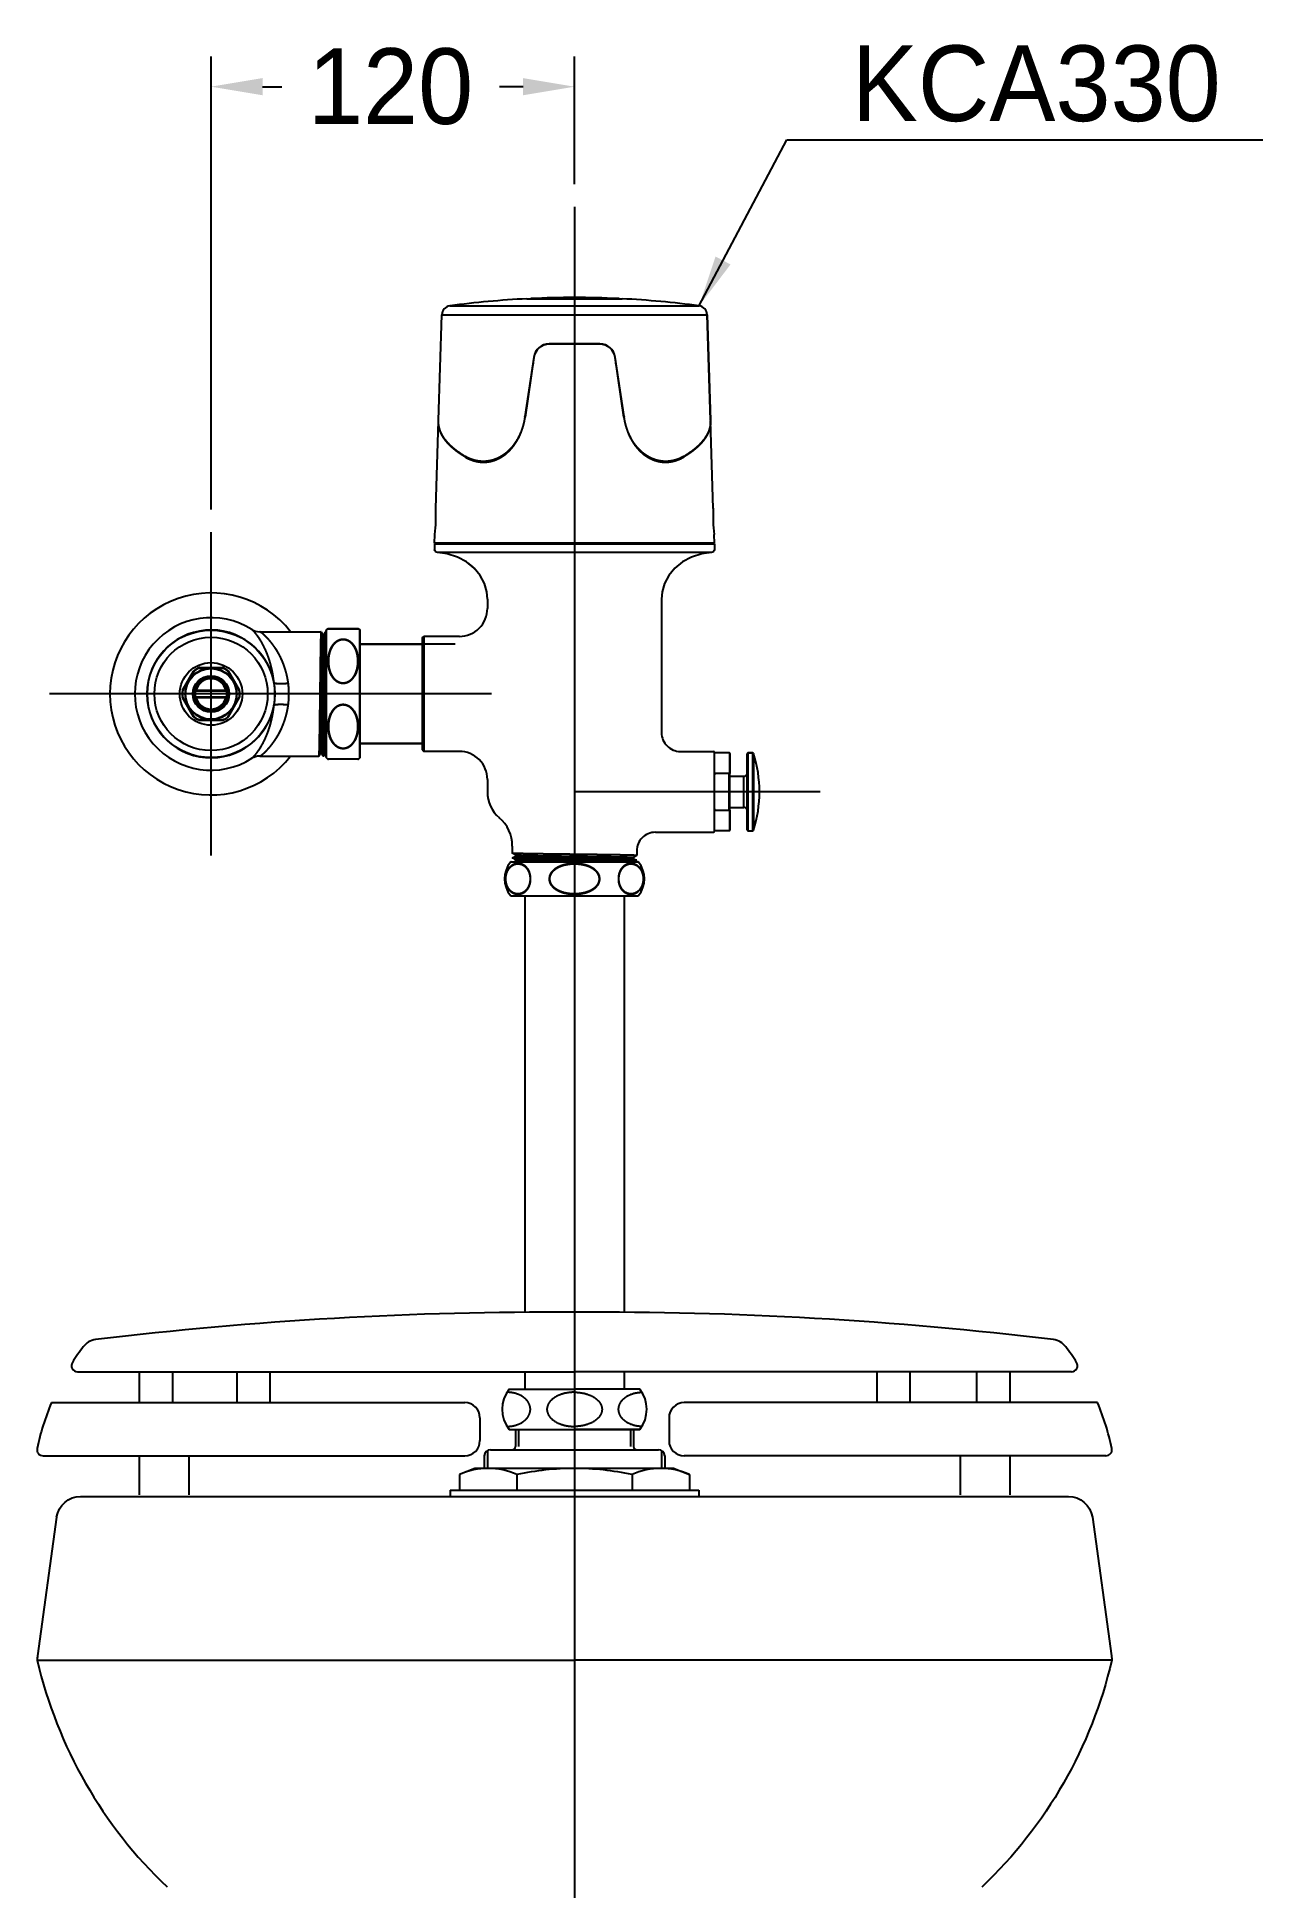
# Model space of a CAD drawing. Header units: millimetres. Extents: x 0 to 3800, y -67 to 2530.
# Drawn here: x 3188 to 3593, y 499 to 1110 of the extents above; entities that cross this region are included whole.
import ezdxf
from ezdxf.lldxf.tags import DXFTag

# ---------------------------------------------------------------- set-up
doc = ezdxf.new("R2010")
doc.units = ezdxf.units.MM
for name, color, linetype in [('TEXT', 7, 'Continuous'), ('내부선 및 부속', 4, 'Continuous'), ('외형선', 3, 'Continuous'), ('중심선', 1, 'DASHED'), ('치수선', 7, 'Continuous')]:
    doc.layers.add(name, color=color, linetype=linetype)
doc.styles.add('____', font='')
doc.styles.add('타이틀', font='H2GTRM.TTF', dxfattribs={"height": 25})
doc.styles.get('____').set_extended_font_data('굴림')
tags = doc.linetypes.add('DASHDOT', pattern=[70, 31, -13, 13, -13]).pattern_tags.tags
tags[10:11] = [DXFTag(74, 4), DXFTag(75, 0), DXFTag(340, '0'), DXFTag(46, 0.0), DXFTag(50, 0.0), DXFTag(44, 0.0), DXFTag(45, 0.0)]
tags[8:9] = [DXFTag(74, 4), DXFTag(75, 0), DXFTag(340, '0'), DXFTag(46, 0.0), DXFTag(50, 0.0), DXFTag(44, 0.0), DXFTag(45, 0.0)]
tags[6:7] = [DXFTag(74, 4), DXFTag(75, 0), DXFTag(340, '0'), DXFTag(46, 0.0), DXFTag(50, 0.0), DXFTag(44, 0.0), DXFTag(45, 0.0)]
tags[4:5] = [DXFTag(74, 4), DXFTag(75, 0), DXFTag(340, '0'), DXFTag(46, 0.0), DXFTag(50, 0.0), DXFTag(44, 0.0), DXFTag(45, 0.0)]
tags = doc.linetypes.add('DASHED', pattern=[25.72, 12.86, -12.86]).pattern_tags.tags
tags[6:7] = [DXFTag(74, 4), DXFTag(75, 0), DXFTag(340, '0'), DXFTag(46, 0.0), DXFTag(50, 0.0), DXFTag(44, 0.0), DXFTag(45, 0.0)]
tags[4:5] = [DXFTag(74, 4), DXFTag(75, 0), DXFTag(340, '0'), DXFTag(46, 0.0), DXFTag(50, 0.0), DXFTag(44, 0.0), DXFTag(45, 0.0)]
doc.dimstyles.new('MSADIM', dxfattribs={"dimtxt": 33, "dimasz": 17, "dimexe": 10, "dimexo": 7.5, "dimgap": 10, "dimtad": 0, "dimtih": 1, "dimtoh": 1, "dimdec": 0, "dimzin": 1, "dimdsep": 46, "dimtxsty": '____', "dimcen": 11.25, "dimadec": 0, "dimazin": 0, "dimtfac": 1, "dimtdec": 0, "dimtix": 1, "dimtmove": 0, "dimatfit": 3, "dimfxl": 1, "dimtolj": 1, "dimtzin": 1, "dimarcsym": 0})

msp = doc.modelspace()

# ---------------------------------------------------------------- texts
at = {"layer": 'TEXT', "insert": (3457.02, 1106.96), "char_height": 25, "width": 248.9925, "attachment_point": 1, "line_spacing_factor": 0.963855, "style": '타이틀'}
msp.add_mtext('\\A1;KCA330', dxfattribs=at)

# ---------------------------------------------------------------- blocks, each defined once
blk = doc.blocks.new('*D27')
at = {"layer": '치수선', "color": 0, "linetype": 'Continuous', "lineweight": -2, "transparency": 16777216}
for p, q in [((3245.48, 953.67), (3245.48, 1103.34)), ((3365.48, 1061.19), (3365.48, 1103.34)), ((3262.48, 1093.34), (3268.83, 1093.34)), ((3348.48, 1093.34), (3340.69, 1093.34))]:
    blk.add_line(p, q, dxfattribs=at)
at = {"layer": '치수선', "color": 0, "linetype": 'Continuous', "transparency": 16777216}
for points in [[(3262.48, 1096.17), (3262.48, 1090.5), (3245.48, 1093.34)], [(3348.48, 1096.17), (3348.48, 1090.5), (3365.48, 1093.34)]]:
    blk.add_solid(points, dxfattribs=at)
at = {"layer": '치수선', "color": 0, "linetype": 'Continuous', "transparency": 16777216, "insert": (3304.76, 1093.34), "char_height": 25, "attachment_point": 5, "style": '____'}
blk.add_mtext('\\A1;120', dxfattribs=at)

# ---------------------------------------------------------------- dimensions: what is measured, and where the dimension line sits
at = {"layer": '치수선', "linetype": 'Continuous'}
dim = msp.add_linear_dim(base=(3365.48, 1093.34), p1=(3245.48, 946.17), p2=(3365.48, 1053.69), dimstyle='MSADIM', override={"dimtxt": 25}, dxfattribs=at)
dim.commit()
dim.dimension.update_dxf_attribs({"geometry": '*D27', "text_midpoint": (3304.76, 1093.34), "dimtype": 160})

# ---------------------------------------------------------------- linework, layer by layer
at = {"layer": '내부선 및 부속', "linetype": 'Continuous'}
for p, q in [((3324.34, 1020.96), (3406.62, 1020.96)), ((3349.76, 1023.29), (3381.2, 1023.29)), ((3379.9, 1023.35), (3351.06, 1023.35)), ((3320.57, 983.17), (3321.67, 1018.01)), ((3321.67, 1018.01), (3409.29, 1018.01)), ((3409.29, 1018.01), (3410.39, 983.17)), ((3410.39, 983.17), (3409.29, 1018.01)), ((3373.88, 1008.39), (3357.08, 1008.39)), ((3373.79, 1008.29), (3357.17, 1008.29)), ((3352, 1004.01), (3349.11, 984.39)), ((3352.09, 1003.91), (3349.18, 984.15)), ((3381.78, 984.15), (3378.87, 1003.91)), ((3381.85, 984.39), (3378.96, 1004.01)), ((3319.65, 954.09), (3320.56, 982.94)), ((3411.31, 954.09), (3410.4, 982.94)), ((3329.28, 971.1), (3329.31, 971.32)), ((3401.65, 971.32), (3401.68, 971.1)), ((3319.28, 942.59), (3319.38, 945.46)), ((3411.67, 942.59), (3319.28, 942.59)), ((3319.28, 942.38), (3319.28, 940.51)), ((3319.28, 942.38), (3411.67, 942.38)), ((3411.67, 942.59), (3411.58, 945.46)), ((3411.67, 942.38), (3411.67, 940.51)), ((3320.26, 939.49), (3319.89, 939.57)), ((3323.17, 939.48), (3320.26, 939.49)), ((3323.42, 939.07), (3320.26, 939.49)), ((3342.84, 939.49), (3323.17, 939.48)), ((3365.48, 939.49), (3342.84, 939.49)), ((3388.11, 939.49), (3365.48, 939.49)), ((3407.78, 939.48), (3388.11, 939.49)), ((3410.7, 939.49), (3407.78, 939.48)), ((3411.07, 939.57), (3410.7, 939.49)), ((3336.74, 924.11), (3336.74, 924.11)), ((3336.74, 924.11), (3336.74, 924.11)), ((3336.74, 924.11), (3336.74, 921.03)), ((3394.22, 924.11), (3394.22, 879.97)), ((3394.22, 924.11), (3394.22, 924.11)), ((3394.22, 924.11), (3394.22, 924.11)), ((3258.95, 914.07), (3258.94, 914.08)), ((3261.56, 913.33), (3281.79, 913.33)), ((3261.56, 913.33), (3281.79, 913.33)), ((3281.8, 913.33), (3282.39, 912.15)), ((3282.74, 912.15), (3283.33, 913.33)), ((3283.34, 913.33), (3283.33, 913.33)), ((3283.33, 913.33), (3283.33, 913.33)), ((3283.34, 913.33), (3283.46, 913.08)), ((3283.46, 871.9), (3283.46, 913.7)), ((3283.58, 913.94), (3284.06, 914.3)), ((3283.58, 871.66), (3283.58, 913.94)), ((3284.06, 914.3), (3284.22, 914.31)), ((3284.23, 914.36), (3293.98, 914.36)), ((3294, 914.31), (3294.16, 914.3)), ((3294.16, 914.3), (3294.64, 913.94)), ((3294.64, 871.66), (3294.64, 913.94)), ((3294.75, 871.9), (3294.75, 913.7)), ((3315.18, 911.28), (3315.69, 911.79)), ((3315.18, 911.28), (3315.18, 874.32)), ((3315.69, 911.79), (3315.69, 873.81)), ((3327.5, 911.79), (3315.69, 911.79)), ((3327.5, 911.79), (3315.69, 911.79)), ((3326.06, 909.23), (3294.75, 909.23)), ((3294.75, 909.23), (3315.18, 909.23)), ((3236.1, 894.01), (3239.74, 900.32)), ((3239.9, 900.23), (3240, 900.4)), ((3240, 900.4), (3240.09, 900.55)), ((3240.09, 900.55), (3240.05, 900.59)), ((3241.44, 901.4), (3241.47, 901.34)), ((3241.47, 901.34), (3241.63, 901.35)), ((3241.84, 901.53), (3249.12, 901.53)), ((3249.32, 901.35), (3249.49, 901.34)), ((3249.49, 901.34), (3249.51, 901.4)), ((3249.51, 901.4), (3250.91, 900.59)), ((3250.91, 900.59), (3250.87, 900.55)), ((3250.87, 900.55), (3250.96, 900.4)), ((3250.96, 900.4), (3251.06, 900.23)), ((3254.85, 894.01), (3251.22, 900.32)), ((3236.02, 893.61), (3236.08, 893.6)), ((3236.08, 892), (3236.02, 892)), ((3236.08, 893.6), (3236.16, 893.74)), ((3236.16, 891.86), (3236.08, 892)), ((3236.16, 893.74), (3236.26, 893.93)), ((3236.26, 893.93), (3236.34, 894.07)), ((3240.27, 893.73), (3240.17, 893.74)), ((3240.21, 893.95), (3240.24, 893.95)), ((3240.37, 893.95), (3240.24, 893.95)), ((3250.68, 893.73), (3240.27, 893.73)), ((3250.64, 893.83), (3240.31, 893.83)), ((3240.5, 893.95), (3240.37, 893.95)), ((3240.5, 893.95), (3240.57, 893.93)), ((3250.39, 893.93), (3240.57, 893.93)), ((3240.57, 893.93), (3240.57, 893.83)), ((3250.39, 893.93), (3250.46, 893.95)), ((3250.39, 893.83), (3250.39, 893.93)), ((3250.59, 893.95), (3250.46, 893.95)), ((3250.71, 893.95), (3250.59, 893.95)), ((3250.65, 893.83), (3250.64, 893.83)), ((3250.79, 893.74), (3250.68, 893.73)), ((3250.71, 893.95), (3250.74, 893.95)), ((3254.7, 893.93), (3254.71, 893.9)), ((3254.71, 893.9), (3254.8, 893.74)), ((3254.8, 893.74), (3254.88, 893.6)), ((3254.88, 892.01), (3254.8, 891.86)), ((3254.88, 893.6), (3254.94, 893.61)), ((3254.94, 892), (3254.88, 892)), ((3239.74, 885.29), (3236.1, 891.59)), ((3236.26, 891.68), (3236.16, 891.86)), ((3240.17, 891.86), (3240.27, 891.88)), ((3240.24, 891.66), (3240.21, 891.65)), ((3240.24, 891.66), (3240.37, 891.66)), ((3240.27, 891.88), (3250.68, 891.88)), ((3240.31, 891.78), (3240.31, 891.78)), ((3240.31, 891.78), (3250.64, 891.78)), ((3240.37, 891.66), (3240.5, 891.66)), ((3240.57, 891.67), (3240.5, 891.66)), ((3240.57, 891.78), (3240.57, 891.67)), ((3240.57, 891.67), (3250.39, 891.67)), ((3250.39, 891.67), (3250.39, 891.78)), ((3250.46, 891.66), (3250.39, 891.67)), ((3250.46, 891.66), (3250.59, 891.66)), ((3250.59, 891.66), (3250.71, 891.66)), ((3250.68, 891.88), (3250.79, 891.86)), ((3250.74, 891.65), (3250.71, 891.66)), ((3251.22, 885.29), (3254.85, 891.59)), ((3254.7, 891.68), (3254.67, 891.63)), ((3254.8, 891.86), (3254.7, 891.68)), ((3293.04, 886.33), (3292.61, 887.06)), ((3293.18, 886.4), (3292.74, 887.15)), ((3240, 885.2), (3239.9, 885.38)), ((3240.09, 885.06), (3240, 885.2)), ((3240.05, 885.01), (3240.09, 885.06)), ((3241.47, 884.26), (3241.44, 884.21)), ((3241.63, 884.26), (3241.47, 884.26)), ((3249.12, 884.08), (3241.84, 884.08)), ((3249.49, 884.26), (3249.32, 884.26)), ((3249.51, 884.21), (3249.49, 884.26)), ((3250.95, 885.2), (3250.87, 885.06)), ((3250.87, 885.06), (3250.91, 885.01)), ((3251.06, 885.38), (3250.95, 885.2)), ((3294.75, 876.38), (3315.18, 876.38)), ((3315.18, 876.38), (3294.75, 876.38)), ((3315.18, 874.32), (3315.69, 873.81)), ((3327.5, 873.81), (3315.69, 873.81)), ((3327.5, 873.81), (3315.69, 873.81)), ((3400.38, 873.81), (3411.37, 873.81)), ((3400.38, 873.81), (3411.37, 873.81)), ((3258.94, 871.52), (3258.95, 871.53)), ((3259.14, 871.65), (3258.96, 871.54)), ((3261.56, 872.27), (3281.02, 872.27)), ((3261.56, 872.27), (3281.02, 872.27)), ((3281.03, 872.28), (3281.02, 872.27)), ((3281.62, 873.45), (3281.03, 872.28)), ((3282.56, 872.28), (3281.97, 873.45)), ((3282.56, 872.27), (3282.56, 872.28)), ((3282.57, 872.28), (3282.56, 872.27)), ((3283.16, 873.45), (3282.57, 872.28)), ((3283.58, 871.66), (3284.06, 871.3)), ((3284.17, 871.3), (3284.06, 871.3)), ((3284.22, 871.3), (3284.17, 871.3)), ((3293.98, 871.24), (3284.23, 871.24)), ((3294.05, 871.3), (3294, 871.3)), ((3294.16, 871.3), (3294.05, 871.3)), ((3294.16, 871.3), (3294.64, 871.66)), ((3411.67, 847.43), (3411.67, 873.5)), ((3416.6, 873.3), (3411.88, 873.3)), ((3416.81, 847.84), (3416.81, 873.09)), ((3416.81, 873.08), (3416.81, 866.69)), ((3422.45, 847.94), (3422.45, 872.99)), ((3422.76, 873.3), (3422.76, 847.63)), ((3422.76, 873.3), (3424.28, 873.3)), ((3424.28, 873.3), (3422.76, 873.3)), ((3424.28, 873.3), (3424.28, 847.63)), ((3424.58, 873.08), (3424.58, 847.85)), ((3336.74, 864.57), (3336.74, 860.47)), ((3416.5, 866.48), (3411.76, 866.48)), ((3416.55, 866.5), (3416.5, 866.48)), ((3416.5, 854.45), (3416.5, 866.48)), ((3416.65, 866.53), (3416.55, 866.5)), ((3416.81, 865.6), (3421.43, 865.6)), ((3421.43, 855.33), (3421.43, 865.6)), ((3416.81, 855.33), (3421.43, 855.33)), ((3411.76, 854.45), (3416.5, 854.45)), ((3416.5, 854.45), (3416.65, 854.4)), ((3416.81, 854.24), (3416.81, 847.89)), ((3392.17, 847.12), (3411.37, 847.12)), ((3392.17, 847.12), (3411.37, 847.12)), ((3416.6, 847.63), (3411.88, 847.63)), ((3422.76, 847.63), (3424.28, 847.63)), ((3344.58, 837.37), (3386.38, 837.37)), ((3344.95, 842.57), (3344.95, 840.19)), ((3344.95, 842.57), (3344.95, 840.19)), ((3346.13, 839.6), (3344.95, 840.19)), ((3344.95, 840.19), (3344.95, 840.19)), ((3344.95, 838.66), (3346.13, 839.24)), ((3344.95, 838.66), (3344.95, 838.65)), ((3346.13, 838.06), (3344.95, 838.65)), ((3344.95, 838.65), (3344.95, 838.65)), ((3345.46, 837.37), (3346.13, 837.7)), ((3386, 839.42), (3384.83, 838.83)), ((3384.83, 838.47), (3386, 837.89)), ((3386, 837.88), (3384.99, 837.37)), ((3386, 837.89), (3386.01, 837.88)), ((3386.01, 837.88), (3386, 837.88)), ((3386.01, 840.96), (3386.01, 839.42)), ((3344.58, 826.08), (3386.38, 826.08)), ((3349.05, 826.08), (3349.05, 688.6)), ((3381.9, 826.08), (3381.9, 688.6)), ((3386.63, 827.79), (3387.06, 828.22)), ((3386.63, 827.65), (3387.06, 828.09)), ((3201.39, 668.94), (3365.48, 668.94)), ((3221.81, 668.94), (3221.81, 658.75)), ((3232.72, 668.94), (3232.72, 658.75)), ((3254.05, 668.94), (3254.05, 658.75)), ((3264.95, 668.94), (3264.95, 658.75)), ((3349.05, 668.94), (3349.05, 663.22)), ((3529.57, 668.94), (3365.48, 668.94)), ((3381.9, 668.94), (3381.9, 663.22)), ((3465.27, 668.94), (3465.27, 658.75)), ((3476.18, 668.94), (3476.18, 658.75)), ((3498.24, 668.94), (3498.24, 658.75)), ((3509.15, 668.94), (3509.15, 658.75)), ((3343.92, 663.22), (3365.48, 663.22)), ((3387.04, 663.22), (3365.48, 663.22)), ((3192.78, 658.75), (3329.27, 658.75)), ((3334.27, 653.75), (3334.27, 646.2)), ((3396.68, 653.75), (3396.68, 646.2)), ((3538.18, 658.75), (3401.68, 658.75)), ((3343.92, 649.87), (3365.48, 649.87)), ((3345.97, 649.87), (3345.97, 644.23)), ((3347, 649.87), (3347, 644.23)), ((3387.04, 649.87), (3365.48, 649.87)), ((3365.48, 649.87), (3387.04, 649.87)), ((3383.96, 649.87), (3383.96, 644.23)), ((3384.98, 649.87), (3384.98, 644.23)), ((3336.74, 642.93), (3336.74, 637.04)), ((3337.76, 643.2), (3393.2, 643.2)), ((3394.22, 642.93), (3394.22, 637.04)), ((3190.03, 641.2), (3329.27, 641.2)), ((3221.81, 641.2), (3221.81, 628.3)), ((3238.17, 641.2), (3238.17, 628.3)), ((3332.63, 637.04), (3327.5, 634.99)), ((3398.33, 637.04), (3332.63, 637.04)), ((3335.71, 641.15), (3335.71, 637.04)), ((3395.25, 641.15), (3395.25, 637.04)), ((3398.33, 637.04), (3403.46, 634.99)), ((3540.92, 641.2), (3401.68, 641.2)), ((3492.79, 641.2), (3492.79, 628.3)), ((3509.15, 641.2), (3509.15, 628.3)), ((3324.42, 629.86), (3324.42, 627.8)), ((3324.42, 629.86), (3406.54, 629.86)), ((3327.5, 634.99), (3327.5, 629.86)), ((3346.49, 634.99), (3346.49, 629.86)), ((3384.47, 634.99), (3384.47, 629.86)), ((3403.46, 634.99), (3403.46, 629.86)), ((3406.54, 629.86), (3406.54, 627.8))]:
    msp.add_line(p, q, dxfattribs=at)
at = {"layer": '내부선 및 부속', "linetype": 'Continuous', "flags": 128}
for points in [[(3351.86, 1002.34), (3351.86, 1002.33), (3351.85, 1002.31), (3351.85, 1002.29), (3351.85, 1002.28), (3351.85, 1002.26), (3351.85, 1002.25), (3351.84, 1002.23), (3351.84, 1002.22), (3351.84, 1002.2), (3351.84, 1002.19), (3351.83, 1002.17), (3351.83, 1002.16), (3351.83, 1002.14), (3351.83, 1002.13), (3351.82, 1002.11), (3351.82, 1002.09), (3351.82, 1002.08), (3351.82, 1002.06), (3351.81, 1002.05), (3351.81, 1002.03), (3351.81, 1002.02), (3351.81, 1002), (3351.8, 1001.99), (3351.8, 1001.97), (3351.8, 1001.96), (3351.8, 1001.94), (3351.79, 1001.92), (3351.79, 1001.91), (3351.79, 1001.89), (3351.79, 1001.88), (3351.78, 1001.86), (3351.78, 1001.85), (3351.78, 1001.83), (3351.78, 1001.82), (3351.77, 1001.8), (3351.77, 1001.79), (3351.77, 1001.77), (3351.77, 1001.75), (3351.76, 1001.74), (3351.76, 1001.72), (3351.76, 1001.71), (3351.75, 1001.69), (3351.75, 1001.68), (3351.75, 1001.66), (3351.75, 1001.65), (3351.74, 1001.63), (3351.74, 1001.62), (3351.74, 1001.6), (3351.74, 1001.58), (3351.73, 1001.57), (3351.73, 1001.55), (3351.73, 1001.54), (3351.72, 1001.52), (3351.72, 1001.51), (3351.72, 1001.49), (3351.72, 1001.48), (3351.71, 1001.46), (3351.71, 1001.44), (3351.71, 1001.43), (3351.7, 1001.41), (3351.7, 1001.4), (3351.7, 1001.38), (3351.7, 1001.37), (3351.69, 1001.35), (3351.69, 1001.34), (3351.69, 1001.32), (3351.68, 1001.31), (3351.68, 1001.29), (3351.68, 1001.27), (3351.67, 1001.26), (3351.67, 1001.24), (3351.67, 1001.23), (3351.67, 1001.21), (3351.66, 1001.2), (3351.66, 1001.18), (3351.66, 1001.17), (3351.65, 1001.15), (3351.65, 1001.13), (3351.65, 1001.12), (3351.64, 1001.1), (3351.64, 1001.09), (3351.64, 1001.07), (3351.63, 1001.06), (3351.63, 1001.04), (3351.63, 1001.02), (3351.62, 1001.01), (3351.62, 1000.99), (3351.62, 1000.98), (3351.62, 1000.96), (3351.61, 1000.95), (3351.61, 1000.93), (3351.61, 1000.92), (3351.6, 1000.9), (3351.6, 1000.88), (3351.6, 1000.87)], [(3379.36, 1000.87), (3379.36, 1000.88), (3379.36, 1000.9), (3379.35, 1000.92), (3379.35, 1000.93), (3379.35, 1000.95), (3379.34, 1000.96), (3379.34, 1000.98), (3379.34, 1000.99), (3379.33, 1001.01), (3379.33, 1001.02), (3379.33, 1001.04), (3379.32, 1001.06), (3379.32, 1001.07), (3379.32, 1001.09), (3379.31, 1001.1), (3379.31, 1001.12), (3379.31, 1001.13), (3379.3, 1001.15), (3379.3, 1001.17), (3379.3, 1001.18), (3379.3, 1001.2), (3379.29, 1001.21), (3379.29, 1001.23), (3379.29, 1001.24), (3379.28, 1001.26), (3379.28, 1001.27), (3379.28, 1001.29), (3379.27, 1001.31), (3379.27, 1001.32), (3379.27, 1001.34), (3379.27, 1001.35), (3379.26, 1001.37), (3379.26, 1001.38), (3379.26, 1001.4), (3379.25, 1001.41), (3379.25, 1001.43), (3379.25, 1001.44), (3379.25, 1001.46), (3379.24, 1001.48), (3379.24, 1001.49), (3379.24, 1001.51), (3379.23, 1001.52), (3379.23, 1001.54), (3379.23, 1001.55), (3379.23, 1001.57), (3379.22, 1001.58), (3379.22, 1001.6), (3379.22, 1001.62), (3379.21, 1001.63), (3379.21, 1001.65), (3379.21, 1001.66), (3379.21, 1001.68), (3379.2, 1001.69), (3379.2, 1001.71), (3379.2, 1001.72), (3379.2, 1001.74), (3379.19, 1001.75), (3379.19, 1001.77), (3379.19, 1001.79), (3379.18, 1001.8), (3379.18, 1001.82), (3379.18, 1001.83), (3379.18, 1001.85), (3379.17, 1001.86), (3379.17, 1001.88), (3379.17, 1001.89), (3379.17, 1001.91), (3379.16, 1001.92), (3379.16, 1001.94), (3379.16, 1001.96), (3379.16, 1001.97), (3379.15, 1001.99), (3379.15, 1002), (3379.15, 1002.02), (3379.15, 1002.03), (3379.14, 1002.05), (3379.14, 1002.06), (3379.14, 1002.08), (3379.14, 1002.09), (3379.13, 1002.11), (3379.13, 1002.13), (3379.13, 1002.14), (3379.13, 1002.16), (3379.12, 1002.17), (3379.12, 1002.19), (3379.12, 1002.2), (3379.12, 1002.22), (3379.12, 1002.23), (3379.11, 1002.25), (3379.11, 1002.26), (3379.11, 1002.28), (3379.11, 1002.29), (3379.1, 1002.31), (3379.1, 1002.33), (3379.1, 1002.34)], [(3329.28, 971.1), (3329.35, 971.06), (3329.42, 971.02), (3329.49, 970.98), (3329.56, 970.94), (3329.63, 970.9), (3329.7, 970.86), (3329.77, 970.82), (3329.84, 970.78), (3329.91, 970.75), (3329.99, 970.71), (3330.06, 970.67), (3330.13, 970.64), (3330.2, 970.6), (3330.28, 970.56), (3330.35, 970.53), (3330.42, 970.49), (3330.5, 970.46), (3330.57, 970.43), (3330.64, 970.39), (3330.72, 970.36), (3330.79, 970.33), (3330.87, 970.29), (3330.94, 970.26), (3331.02, 970.23), (3331.09, 970.2), (3331.17, 970.17), (3331.24, 970.14), (3331.32, 970.11), (3331.39, 970.08), (3331.47, 970.06), (3331.55, 970.03), (3331.62, 970), (3331.7, 969.97), (3331.78, 969.95), (3331.85, 969.92), (3331.93, 969.9), (3332.01, 969.87), (3332.08, 969.85), (3332.16, 969.82), (3332.24, 969.8), (3332.32, 969.78), (3332.4, 969.76), (3332.47, 969.74), (3332.55, 969.71), (3332.63, 969.69), (3332.71, 969.67), (3332.79, 969.66), (3332.87, 969.64), (3332.95, 969.62), (3333.03, 969.6), (3333.11, 969.58), (3333.19, 969.57), (3333.26, 969.55), (3333.34, 969.54), (3333.42, 969.52), (3333.5, 969.51), (3333.58, 969.49), (3333.66, 969.48), (3333.74, 969.47), (3333.82, 969.45), (3333.9, 969.44), (3333.99, 969.43), (3334.07, 969.42), (3334.15, 969.41), (3334.23, 969.4), (3334.31, 969.39), (3334.39, 969.39), (3334.47, 969.38), (3334.55, 969.37), (3334.63, 969.37), (3334.71, 969.36), (3334.79, 969.35), (3334.87, 969.35), (3334.96, 969.35), (3335.04, 969.34), (3335.12, 969.34), (3335.2, 969.34), (3335.28, 969.34), (3335.36, 969.34), (3335.44, 969.34), (3335.52, 969.34), (3335.6, 969.34), (3335.69, 969.34), (3335.77, 969.34), (3335.85, 969.34), (3335.93, 969.35), (3336.01, 969.35), (3336.09, 969.36), (3336.17, 969.36), (3336.25, 969.37), (3336.34, 969.37), (3336.42, 969.38), (3336.5, 969.39), (3336.58, 969.39), (3336.66, 969.4), (3336.74, 969.41), (3336.82, 969.42), (3336.9, 969.43), (3336.98, 969.44), (3337.06, 969.46), (3337.06, 969.46), (3337.14, 969.47), (3337.22, 969.48), (3337.3, 969.49), (3337.38, 969.51), (3337.46, 969.52), (3337.54, 969.54), (3337.62, 969.55), (3337.7, 969.57), (3337.78, 969.59), (3337.86, 969.6), (3337.94, 969.62), (3338.02, 969.64), (3338.1, 969.66), (3338.18, 969.68), (3338.25, 969.7), (3338.33, 969.72), (3338.41, 969.74), (3338.49, 969.77), (3338.57, 969.79), (3338.65, 969.81), (3338.72, 969.84), (3338.8, 969.86), (3338.88, 969.89), (3338.95, 969.91), (3339.03, 969.94), (3339.11, 969.96), (3339.18, 969.99), (3339.26, 970.02), (3339.34, 970.05), (3339.41, 970.07), (3339.49, 970.1), (3339.57, 970.13), (3339.64, 970.16), (3339.72, 970.2), (3339.79, 970.23), (3339.87, 970.26), (3339.94, 970.29), (3340.01, 970.32), (3340.09, 970.36), (3340.16, 970.39), (3340.24, 970.43), (3340.31, 970.46), (3340.38, 970.5), (3340.46, 970.53), (3340.53, 970.57), (3340.6, 970.6), (3340.67, 970.64), (3340.74, 970.68), (3340.82, 970.72), (3340.89, 970.76), (3340.96, 970.8), (3341.03, 970.84), (3341.1, 970.88), (3341.17, 970.92), (3341.24, 970.96), (3341.31, 971), (3341.38, 971.04), (3341.45, 971.08), (3341.52, 971.13), (3341.59, 971.17), (3341.66, 971.21), (3341.72, 971.26), (3341.79, 971.3), (3341.86, 971.35), (3341.93, 971.39), (3341.99, 971.44), (3342.06, 971.48), (3342.13, 971.53), (3342.19, 971.58), (3342.26, 971.62), (3342.32, 971.67), (3342.39, 971.72), (3342.46, 971.77), (3342.52, 971.82), (3342.58, 971.87), (3342.65, 971.92), (3342.71, 971.97), (3342.78, 972.02), (3342.84, 972.07), (3342.9, 972.12), (3342.96, 972.17), (3343.03, 972.22), (3343.09, 972.28), (3343.15, 972.33), (3343.21, 972.38), (3343.27, 972.44), (3343.33, 972.49), (3343.4, 972.54), (3343.46, 972.6), (3343.52, 972.65), (3343.57, 972.71), (3343.63, 972.76), (3343.69, 972.82), (3343.75, 972.88), (3343.81, 972.93), (3343.87, 972.99), (3343.93, 973.05), (3343.98, 973.1), (3344.04, 973.16), (3344.1, 973.22), (3344.1, 973.22), (3344.15, 973.28), (3344.21, 973.34), (3344.27, 973.39), (3344.32, 973.45), (3344.38, 973.51), (3344.43, 973.57), (3344.49, 973.63), (3344.54, 973.69), (3344.6, 973.75), (3344.65, 973.81), (3344.7, 973.88), (3344.76, 973.94), (3344.81, 974), (3344.86, 974.06), (3344.91, 974.12), (3344.96, 974.19), (3345.02, 974.25), (3345.07, 974.31), (3345.12, 974.37), (3345.17, 974.44), (3345.22, 974.5), (3345.27, 974.57), (3345.32, 974.63), (3345.37, 974.69), (3345.42, 974.76), (3345.47, 974.82), (3345.51, 974.89), (3345.56, 974.95), (3345.61, 975.02), (3345.66, 975.09), (3345.7, 975.15), (3345.75, 975.22), (3345.8, 975.28), (3345.84, 975.35), (3345.89, 975.42), (3345.93, 975.49), (3345.98, 975.55), (3346.02, 975.62), (3346.07, 975.69), (3346.11, 975.76), (3346.16, 975.82), (3346.2, 975.89), (3346.24, 975.96), (3346.29, 976.03), (3346.33, 976.1), (3346.37, 976.17), (3346.42, 976.24), (3346.46, 976.31), (3346.5, 976.38), (3346.54, 976.45), (3346.58, 976.52), (3346.62, 976.59), (3346.66, 976.66), (3346.7, 976.73), (3346.74, 976.8), (3346.78, 976.87), (3346.82, 976.94), (3346.86, 977.01), (3346.9, 977.08), (3346.93, 977.16), (3346.97, 977.23), (3347.01, 977.3), (3347.05, 977.37), (3347.08, 977.44), (3347.12, 977.52), (3347.16, 977.59), (3347.19, 977.66), (3347.23, 977.73), (3347.26, 977.81), (3347.3, 977.88), (3347.33, 977.95), (3347.37, 978.03), (3347.4, 978.1), (3347.44, 978.17), (3347.47, 978.25), (3347.5, 978.32), (3347.54, 978.39), (3347.57, 978.47), (3347.6, 978.54), (3347.63, 978.62), (3347.67, 978.69), (3347.7, 978.77), (3347.73, 978.84), (3347.76, 978.92), (3347.79, 978.99), (3347.82, 979.07), (3347.85, 979.14), (3347.88, 979.22), (3347.91, 979.29), (3347.94, 979.37), (3347.97, 979.45), (3348, 979.52), (3348.02, 979.6), (3348.05, 979.67), (3348.08, 979.75), (3348.11, 979.83), (3348.13, 979.9), (3348.16, 979.98), (3348.19, 980.06), (3348.21, 980.13), (3348.21, 980.13), (3348.24, 980.21), (3348.27, 980.29), (3348.29, 980.36), (3348.32, 980.44), (3348.34, 980.52), (3348.37, 980.59), (3348.39, 980.67), (3348.41, 980.75), (3348.44, 980.83), (3348.46, 980.9), (3348.48, 980.98), (3348.51, 981.06), (3348.53, 981.14), (3348.55, 981.22), (3348.57, 981.29), (3348.6, 981.37), (3348.62, 981.45), (3348.64, 981.53), (3348.66, 981.61), (3348.68, 981.69), (3348.7, 981.76), (3348.72, 981.84), (3348.74, 981.92), (3348.76, 982), (3348.78, 982.08), (3348.8, 982.16), (3348.82, 982.24), (3348.83, 982.32), (3348.85, 982.39), (3348.87, 982.47), (3348.89, 982.55), (3348.9, 982.63), (3348.92, 982.71), (3348.94, 982.79), (3348.95, 982.87), (3348.97, 982.95), (3348.99, 983.03), (3349, 983.11), (3349.02, 983.19), (3349.03, 983.27), (3349.05, 983.35), (3349.06, 983.43), (3349.07, 983.51), (3349.09, 983.59), (3349.1, 983.67), (3349.11, 983.75), (3349.13, 983.83), (3349.14, 983.91), (3349.15, 983.99), (3349.17, 984.07), (3349.18, 984.15), (3349.18, 984.15)], [(3349.08, 984.17), (3349.06, 984.09), (3349.05, 984.01), (3349.04, 983.93), (3349.02, 983.86), (3349.01, 983.78), (3349, 983.7), (3348.98, 983.62), (3348.97, 983.54), (3348.95, 983.46), (3348.94, 983.38), (3348.92, 983.31), (3348.91, 983.23), (3348.89, 983.15), (3348.88, 983.07), (3348.86, 982.99), (3348.84, 982.91), (3348.83, 982.84), (3348.81, 982.76), (3348.79, 982.68), (3348.78, 982.6), (3348.76, 982.52), (3348.74, 982.45), (3348.72, 982.37), (3348.7, 982.29), (3348.68, 982.21), (3348.66, 982.13), (3348.64, 982.06), (3348.62, 981.98), (3348.6, 981.9), (3348.58, 981.82), (3348.56, 981.75), (3348.54, 981.67), (3348.52, 981.59), (3348.5, 981.52), (3348.48, 981.44), (3348.46, 981.36), (3348.43, 981.29), (3348.41, 981.21), (3348.39, 981.13), (3348.37, 981.06), (3348.34, 980.98), (3348.32, 980.9), (3348.3, 980.83), (3348.27, 980.75), (3348.25, 980.67), (3348.22, 980.6), (3348.2, 980.52), (3348.17, 980.45), (3348.15, 980.37), (3348.12, 980.29), (3348.09, 980.22), (3348.07, 980.14), (3348.04, 980.07), (3348.01, 979.99), (3347.99, 979.92), (3347.96, 979.84), (3347.93, 979.77), (3347.9, 979.69), (3347.87, 979.62), (3347.85, 979.54), (3347.82, 979.47), (3347.79, 979.39), (3347.76, 979.32), (3347.73, 979.25), (3347.7, 979.17), (3347.67, 979.1), (3347.64, 979.02), (3347.61, 978.95), (3347.57, 978.88), (3347.54, 978.8), (3347.51, 978.73), (3347.48, 978.66), (3347.45, 978.58), (3347.41, 978.51), (3347.38, 978.44), (3347.35, 978.37), (3347.31, 978.29), (3347.28, 978.22), (3347.24, 978.15), (3347.21, 978.08), (3347.18, 978), (3347.14, 977.93), (3347.1, 977.86), (3347.07, 977.79), (3347.03, 977.72), (3347, 977.65), (3346.96, 977.57), (3346.92, 977.5), (3346.89, 977.43), (3346.85, 977.36), (3346.81, 977.29), (3346.77, 977.22), (3346.73, 977.15), (3346.7, 977.08), (3346.66, 977.01), (3346.62, 976.94), (3346.58, 976.87), (3346.54, 976.8), (3346.5, 976.73), (3346.46, 976.66), (3346.46, 976.66), (3346.42, 976.6), (3346.38, 976.53), (3346.33, 976.46), (3346.29, 976.39), (3346.25, 976.32), (3346.21, 976.25), (3346.17, 976.19), (3346.12, 976.12), (3346.08, 976.05), (3346.04, 975.98), (3345.99, 975.92), (3345.95, 975.85), (3345.9, 975.78), (3345.86, 975.72), (3345.81, 975.65), (3345.77, 975.59), (3345.72, 975.52), (3345.68, 975.45), (3345.63, 975.39), (3345.59, 975.32), (3345.54, 975.26), (3345.49, 975.19), (3345.44, 975.13), (3345.4, 975.07), (3345.35, 975), (3345.3, 974.94), (3345.25, 974.87), (3345.2, 974.81), (3345.15, 974.75), (3345.1, 974.68), (3345.05, 974.62), (3345, 974.56), (3344.95, 974.5), (3344.9, 974.44), (3344.85, 974.37), (3344.8, 974.31), (3344.75, 974.25), (3344.7, 974.19), (3344.64, 974.13), (3344.59, 974.07), (3344.54, 974.01), (3344.49, 973.95), (3344.43, 973.89), (3344.38, 973.83), (3344.32, 973.77), (3344.27, 973.71), (3344.21, 973.66), (3344.16, 973.6), (3344.1, 973.54), (3344.05, 973.48), (3343.99, 973.42), (3343.94, 973.37), (3343.88, 973.31), (3343.82, 973.25), (3343.77, 973.2), (3343.71, 973.14), (3343.65, 973.09), (3343.59, 973.03), (3343.53, 972.98), (3343.48, 972.92), (3343.42, 972.87), (3343.36, 972.82), (3343.3, 972.76), (3343.24, 972.71), (3343.18, 972.66), (3343.12, 972.6), (3343.06, 972.55), (3343, 972.5), (3342.93, 972.45), (3342.87, 972.4), (3342.81, 972.35), (3342.75, 972.3), (3342.69, 972.25), (3342.62, 972.2), (3342.56, 972.15), (3342.5, 972.1), (3342.43, 972.05), (3342.37, 972), (3342.3, 971.95), (3342.24, 971.91), (3342.17, 971.86), (3342.11, 971.81), (3342.04, 971.77), (3341.98, 971.72), (3341.91, 971.67), (3341.85, 971.63), (3341.78, 971.58), (3341.71, 971.54), (3341.65, 971.5), (3341.58, 971.45), (3341.51, 971.41), (3341.44, 971.37), (3341.38, 971.33), (3341.31, 971.28), (3341.24, 971.24), (3341.17, 971.2), (3341.1, 971.16), (3341.03, 971.12), (3340.96, 971.08), (3340.89, 971.04), (3340.89, 971.04), (3340.82, 971), (3340.75, 970.97), (3340.68, 970.93), (3340.61, 970.89), (3340.54, 970.85), (3340.47, 970.82), (3340.39, 970.78), (3340.32, 970.75), (3340.25, 970.71), (3340.18, 970.68), (3340.11, 970.64), (3340.03, 970.61), (3339.96, 970.58), (3339.89, 970.54), (3339.81, 970.51), (3339.74, 970.48), (3339.67, 970.45), (3339.59, 970.42), (3339.52, 970.39), (3339.44, 970.36), (3339.37, 970.33), (3339.29, 970.3), (3339.22, 970.28), (3339.14, 970.25), (3339.07, 970.22), (3338.99, 970.19), (3338.92, 970.17), (3338.84, 970.14), (3338.76, 970.12), (3338.69, 970.09), (3338.61, 970.07), (3338.53, 970.05), (3338.46, 970.03), (3338.38, 970), (3338.3, 969.98), (3338.22, 969.96), (3338.15, 969.94), (3338.07, 969.92), (3337.99, 969.9), (3337.91, 969.88), (3337.84, 969.86), (3337.76, 969.85), (3337.68, 969.83), (3337.6, 969.81), (3337.52, 969.8), (3337.44, 969.78), (3337.37, 969.77), (3337.29, 969.75), (3337.21, 969.74), (3337.13, 969.73), (3337.05, 969.72), (3336.97, 969.7), (3336.89, 969.69), (3336.81, 969.68), (3336.73, 969.67), (3336.65, 969.66), (3336.57, 969.65), (3336.49, 969.65), (3336.41, 969.64), (3336.33, 969.63), (3336.25, 969.62), (3336.17, 969.62), (3336.09, 969.61), (3336.01, 969.61), (3335.93, 969.6), (3335.85, 969.6), (3335.77, 969.6), (3335.69, 969.59), (3335.61, 969.59), (3335.53, 969.59), (3335.45, 969.59), (3335.37, 969.59), (3335.29, 969.59), (3335.21, 969.59), (3335.13, 969.59), (3335.05, 969.59), (3334.97, 969.6), (3334.89, 969.6), (3334.81, 969.6), (3334.73, 969.61), (3334.65, 969.61), (3334.57, 969.62), (3334.49, 969.63), (3334.41, 969.63), (3334.33, 969.64), (3334.25, 969.65), (3334.17, 969.66), (3334.1, 969.67), (3334.02, 969.68), (3333.94, 969.69), (3333.86, 969.7), (3333.78, 969.71), (3333.7, 969.72), (3333.62, 969.73), (3333.54, 969.75), (3333.46, 969.76), (3333.38, 969.77), (3333.3, 969.79), (3333.23, 969.8), (3333.15, 969.82), (3333.15, 969.82), (3333.07, 969.84), (3332.99, 969.85), (3332.91, 969.87), (3332.83, 969.89), (3332.76, 969.91), (3332.68, 969.92), (3332.6, 969.94), (3332.52, 969.96), (3332.45, 969.99), (3332.37, 970.01), (3332.29, 970.03), (3332.21, 970.05), (3332.14, 970.07), (3332.06, 970.1), (3331.99, 970.12), (3331.91, 970.14), (3331.83, 970.17), (3331.76, 970.19), (3331.68, 970.22), (3331.61, 970.25), (3331.53, 970.27), (3331.45, 970.3), (3331.38, 970.33), (3331.3, 970.35), (3331.23, 970.38), (3331.16, 970.41), (3331.08, 970.44), (3331.01, 970.47), (3330.93, 970.5), (3330.86, 970.53), (3330.79, 970.56), (3330.71, 970.6), (3330.64, 970.63), (3330.57, 970.66), (3330.49, 970.69), (3330.42, 970.73), (3330.35, 970.76), (3330.28, 970.8), (3330.2, 970.83), (3330.13, 970.87), (3330.06, 970.9), (3329.99, 970.94), (3329.92, 970.98), (3329.85, 971.01), (3329.78, 971.05), (3329.71, 971.09), (3329.64, 971.13), (3329.57, 971.17), (3329.5, 971.2), (3329.43, 971.24), (3329.36, 971.28), (3329.36, 971.28)], [(3381.78, 984.15), (3381.79, 984.07), (3381.8, 983.99), (3381.82, 983.91), (3381.83, 983.83), (3381.84, 983.75), (3381.86, 983.67), (3381.87, 983.59), (3381.88, 983.51), (3381.9, 983.43), (3381.91, 983.35), (3381.93, 983.27), (3381.94, 983.19), (3381.96, 983.11), (3381.97, 983.03), (3381.99, 982.95), (3382, 982.87), (3382.02, 982.79), (3382.04, 982.71), (3382.05, 982.63), (3382.07, 982.55), (3382.09, 982.47), (3382.11, 982.39), (3382.12, 982.32), (3382.14, 982.24), (3382.16, 982.16), (3382.18, 982.08), (3382.2, 982), (3382.22, 981.92), (3382.24, 981.84), (3382.26, 981.76), (3382.28, 981.69), (3382.3, 981.61), (3382.32, 981.53), (3382.34, 981.45), (3382.36, 981.37), (3382.38, 981.29), (3382.41, 981.22), (3382.43, 981.14), (3382.45, 981.06), (3382.47, 980.98), (3382.5, 980.9), (3382.52, 980.83), (3382.54, 980.75), (3382.57, 980.67), (3382.59, 980.59), (3382.62, 980.52), (3382.64, 980.44), (3382.67, 980.36), (3382.69, 980.29), (3382.72, 980.21), (3382.74, 980.13), (3382.77, 980.06), (3382.8, 979.98), (3382.82, 979.9), (3382.85, 979.83), (3382.88, 979.75), (3382.91, 979.67), (3382.93, 979.6), (3382.96, 979.52), (3382.99, 979.45), (3383.02, 979.37), (3383.05, 979.29), (3383.08, 979.22), (3383.11, 979.14), (3383.14, 979.07), (3383.17, 978.99), (3383.2, 978.92), (3383.23, 978.84), (3383.26, 978.77), (3383.29, 978.69), (3383.32, 978.62), (3383.36, 978.54), (3383.39, 978.47), (3383.42, 978.39), (3383.45, 978.32), (3383.49, 978.25), (3383.52, 978.17), (3383.56, 978.1), (3383.59, 978.03), (3383.62, 977.95), (3383.66, 977.88), (3383.69, 977.81), (3383.73, 977.73), (3383.76, 977.66), (3383.8, 977.59), (3383.84, 977.52), (3383.87, 977.44), (3383.91, 977.37), (3383.95, 977.3), (3383.99, 977.23), (3384.02, 977.16), (3384.06, 977.08), (3384.1, 977.01), (3384.14, 976.94), (3384.18, 976.87), (3384.22, 976.8), (3384.26, 976.73), (3384.3, 976.66), (3384.34, 976.59), (3384.38, 976.52), (3384.38, 976.52), (3384.42, 976.45), (3384.46, 976.38), (3384.5, 976.31), (3384.54, 976.24), (3384.59, 976.17), (3384.63, 976.1), (3384.67, 976.03), (3384.71, 975.96), (3384.76, 975.89), (3384.8, 975.82), (3384.84, 975.76), (3384.89, 975.69), (3384.93, 975.62), (3384.98, 975.55), (3385.02, 975.49), (3385.07, 975.42), (3385.11, 975.35), (3385.16, 975.28), (3385.21, 975.22), (3385.25, 975.15), (3385.3, 975.09), (3385.35, 975.02), (3385.4, 974.95), (3385.44, 974.89), (3385.49, 974.82), (3385.54, 974.76), (3385.59, 974.69), (3385.64, 974.63), (3385.69, 974.57), (3385.74, 974.5), (3385.79, 974.44), (3385.84, 974.37), (3385.89, 974.31), (3385.94, 974.25), (3385.99, 974.19), (3386.05, 974.12), (3386.1, 974.06), (3386.15, 974), (3386.2, 973.94), (3386.26, 973.88), (3386.31, 973.81), (3386.36, 973.75), (3386.42, 973.69), (3386.47, 973.63), (3386.53, 973.57), (3386.58, 973.51), (3386.64, 973.45), (3386.69, 973.39), (3386.75, 973.34), (3386.8, 973.28), (3386.86, 973.22), (3386.92, 973.16), (3386.97, 973.1), (3387.03, 973.05), (3387.09, 972.99), (3387.15, 972.93), (3387.21, 972.88), (3387.26, 972.82), (3387.32, 972.76), (3387.38, 972.71), (3387.44, 972.65), (3387.5, 972.6), (3387.56, 972.54), (3387.62, 972.49), (3387.68, 972.44), (3387.75, 972.38), (3387.81, 972.33), (3387.87, 972.28), (3387.93, 972.22), (3387.99, 972.17), (3388.06, 972.12), (3388.12, 972.07), (3388.18, 972.02), (3388.25, 971.97), (3388.31, 971.92), (3388.37, 971.87), (3388.44, 971.82), (3388.5, 971.77), (3388.57, 971.72), (3388.63, 971.67), (3388.7, 971.62), (3388.76, 971.58), (3388.83, 971.53), (3388.9, 971.48), (3388.96, 971.44), (3389.03, 971.39), (3389.1, 971.35), (3389.17, 971.3), (3389.23, 971.26), (3389.3, 971.21), (3389.37, 971.17), (3389.44, 971.13), (3389.51, 971.08), (3389.58, 971.04), (3389.65, 971), (3389.72, 970.96), (3389.79, 970.92), (3389.86, 970.88), (3389.93, 970.84), (3390, 970.8), (3390, 970.8), (3390.07, 970.76), (3390.14, 970.72), (3390.21, 970.68), (3390.29, 970.64), (3390.36, 970.6), (3390.43, 970.57), (3390.5, 970.53), (3390.58, 970.5), (3390.65, 970.46), (3390.72, 970.43), (3390.8, 970.39), (3390.87, 970.36), (3390.94, 970.32), (3391.02, 970.29), (3391.09, 970.26), (3391.17, 970.23), (3391.24, 970.2), (3391.32, 970.16), (3391.39, 970.13), (3391.47, 970.1), (3391.54, 970.07), (3391.62, 970.05), (3391.7, 970.02), (3391.77, 969.99), (3391.85, 969.96), (3391.93, 969.94), (3392, 969.91), (3392.08, 969.89), (3392.16, 969.86), (3392.24, 969.84), (3392.31, 969.81), (3392.39, 969.79), (3392.47, 969.77), (3392.55, 969.74), (3392.63, 969.72), (3392.7, 969.7), (3392.78, 969.68), (3392.86, 969.66), (3392.94, 969.64), (3393.02, 969.62), (3393.1, 969.6), (3393.18, 969.59), (3393.26, 969.57), (3393.34, 969.55), (3393.42, 969.54), (3393.5, 969.52), (3393.58, 969.51), (3393.66, 969.49), (3393.74, 969.48), (3393.82, 969.47), (3393.9, 969.46), (3393.98, 969.44), (3394.06, 969.43), (3394.14, 969.42), (3394.22, 969.41), (3394.3, 969.4), (3394.38, 969.39), (3394.46, 969.39), (3394.54, 969.38), (3394.62, 969.37), (3394.7, 969.37), (3394.79, 969.36), (3394.87, 969.36), (3394.95, 969.35), (3395.03, 969.35), (3395.11, 969.34), (3395.19, 969.34), (3395.27, 969.34), (3395.35, 969.34), (3395.43, 969.34), (3395.52, 969.34), (3395.6, 969.34), (3395.68, 969.34), (3395.76, 969.34), (3395.84, 969.34), (3395.92, 969.34), (3396, 969.35), (3396.08, 969.35), (3396.16, 969.35), (3396.25, 969.36), (3396.33, 969.37), (3396.41, 969.37), (3396.49, 969.38), (3396.57, 969.39), (3396.65, 969.39), (3396.73, 969.4), (3396.81, 969.41), (3396.89, 969.42), (3396.97, 969.43), (3397.05, 969.44), (3397.13, 969.45), (3397.21, 969.47), (3397.29, 969.48), (3397.37, 969.49), (3397.45, 969.51), (3397.53, 969.52), (3397.61, 969.54), (3397.69, 969.55), (3397.77, 969.57), (3397.85, 969.58), (3397.85, 969.58), (3397.93, 969.6), (3398.01, 969.62), (3398.09, 969.64), (3398.17, 969.66), (3398.25, 969.67), (3398.33, 969.69), (3398.41, 969.71), (3398.48, 969.74), (3398.56, 969.76), (3398.64, 969.78), (3398.72, 969.8), (3398.8, 969.82), (3398.87, 969.85), (3398.95, 969.87), (3399.03, 969.9), (3399.11, 969.92), (3399.18, 969.95), (3399.26, 969.97), (3399.34, 970), (3399.41, 970.03), (3399.49, 970.06), (3399.56, 970.08), (3399.64, 970.11), (3399.72, 970.14), (3399.79, 970.17), (3399.87, 970.2), (3399.94, 970.23), (3400.02, 970.26), (3400.09, 970.29), (3400.17, 970.33), (3400.24, 970.36), (3400.32, 970.39), (3400.39, 970.43), (3400.46, 970.46), (3400.54, 970.49), (3400.61, 970.53), (3400.68, 970.56), (3400.76, 970.6), (3400.83, 970.64), (3400.9, 970.67), (3400.97, 970.71), (3401.04, 970.75), (3401.12, 970.78), (3401.19, 970.82), (3401.26, 970.86), (3401.33, 970.9), (3401.4, 970.94), (3401.47, 970.98), (3401.54, 971.02), (3401.61, 971.06), (3401.68, 971.1), (3401.68, 971.1)], [(3401.6, 971.28), (3401.53, 971.24), (3401.46, 971.2), (3401.39, 971.16), (3401.32, 971.12), (3401.25, 971.09), (3401.18, 971.05), (3401.11, 971.01), (3401.04, 970.97), (3400.96, 970.94), (3400.89, 970.9), (3400.82, 970.86), (3400.75, 970.83), (3400.68, 970.79), (3400.61, 970.76), (3400.53, 970.73), (3400.46, 970.69), (3400.39, 970.66), (3400.32, 970.63), (3400.24, 970.59), (3400.17, 970.56), (3400.09, 970.53), (3400.02, 970.5), (3399.95, 970.47), (3399.87, 970.44), (3399.8, 970.41), (3399.72, 970.38), (3399.65, 970.35), (3399.57, 970.32), (3399.5, 970.3), (3399.42, 970.27), (3399.35, 970.24), (3399.27, 970.22), (3399.2, 970.19), (3399.12, 970.17), (3399.05, 970.14), (3398.97, 970.12), (3398.89, 970.09), (3398.82, 970.07), (3398.74, 970.05), (3398.66, 970.03), (3398.58, 970), (3398.51, 969.98), (3398.43, 969.96), (3398.35, 969.94), (3398.28, 969.92), (3398.2, 969.9), (3398.12, 969.89), (3398.04, 969.87), (3397.96, 969.85), (3397.89, 969.83), (3397.81, 969.82), (3397.73, 969.8), (3397.65, 969.79), (3397.57, 969.77), (3397.49, 969.76), (3397.41, 969.74), (3397.33, 969.73), (3397.26, 969.72), (3397.18, 969.71), (3397.1, 969.7), (3397.02, 969.69), (3396.94, 969.68), (3396.86, 969.67), (3396.78, 969.66), (3396.7, 969.65), (3396.62, 969.64), (3396.54, 969.63), (3396.46, 969.63), (3396.38, 969.62), (3396.3, 969.61), (3396.22, 969.61), (3396.14, 969.6), (3396.06, 969.6), (3395.98, 969.6), (3395.9, 969.59), (3395.82, 969.59), (3395.74, 969.59), (3395.66, 969.59), (3395.58, 969.59), (3395.5, 969.59), (3395.42, 969.59), (3395.34, 969.59), (3395.26, 969.59), (3395.18, 969.6), (3395.1, 969.6), (3395.02, 969.6), (3394.94, 969.61), (3394.86, 969.61), (3394.78, 969.62), (3394.7, 969.62), (3394.62, 969.63), (3394.54, 969.64), (3394.46, 969.65), (3394.38, 969.65), (3394.3, 969.66), (3394.22, 969.67), (3394.14, 969.68), (3394.06, 969.69), (3393.99, 969.7), (3393.91, 969.72), (3393.91, 969.72), (3393.83, 969.73), (3393.75, 969.74), (3393.67, 969.75), (3393.59, 969.77), (3393.51, 969.78), (3393.43, 969.8), (3393.35, 969.81), (3393.28, 969.83), (3393.2, 969.85), (3393.12, 969.87), (3393.04, 969.88), (3392.96, 969.9), (3392.89, 969.92), (3392.81, 969.94), (3392.73, 969.96), (3392.65, 969.98), (3392.58, 970), (3392.5, 970.03), (3392.42, 970.05), (3392.35, 970.07), (3392.27, 970.1), (3392.19, 970.12), (3392.12, 970.14), (3392.04, 970.17), (3391.96, 970.2), (3391.89, 970.22), (3391.81, 970.25), (3391.74, 970.28), (3391.66, 970.3), (3391.59, 970.33), (3391.51, 970.36), (3391.44, 970.39), (3391.36, 970.42), (3391.29, 970.45), (3391.22, 970.48), (3391.14, 970.51), (3391.07, 970.55), (3391, 970.58), (3390.92, 970.61), (3390.85, 970.64), (3390.78, 970.68), (3390.71, 970.71), (3390.63, 970.75), (3390.56, 970.78), (3390.49, 970.82), (3390.42, 970.86), (3390.35, 970.89), (3390.28, 970.93), (3390.21, 970.97), (3390.14, 971), (3390.06, 971.04), (3390, 971.08), (3389.93, 971.12), (3389.86, 971.16), (3389.79, 971.2), (3389.72, 971.24), (3389.65, 971.28), (3389.58, 971.33), (3389.51, 971.37), (3389.45, 971.41), (3389.38, 971.45), (3389.31, 971.5), (3389.24, 971.54), (3389.18, 971.59), (3389.11, 971.63), (3389.04, 971.67), (3388.98, 971.72), (3388.91, 971.77), (3388.85, 971.81), (3388.78, 971.86), (3388.72, 971.91), (3388.65, 971.95), (3388.59, 972), (3388.52, 972.05), (3388.46, 972.1), (3388.4, 972.15), (3388.33, 972.2), (3388.27, 972.25), (3388.21, 972.3), (3388.15, 972.35), (3388.09, 972.4), (3388.02, 972.45), (3387.96, 972.5), (3387.9, 972.55), (3387.84, 972.6), (3387.78, 972.66), (3387.72, 972.71), (3387.66, 972.76), (3387.6, 972.82), (3387.54, 972.87), (3387.48, 972.92), (3387.42, 972.98), (3387.36, 973.03), (3387.31, 973.09), (3387.25, 973.14), (3387.19, 973.2), (3387.13, 973.26), (3387.08, 973.31), (3387.02, 973.37), (3386.96, 973.43), (3386.96, 973.43), (3386.91, 973.48), (3386.85, 973.54), (3386.8, 973.6), (3386.74, 973.66), (3386.69, 973.71), (3386.63, 973.77), (3386.58, 973.83), (3386.53, 973.89), (3386.47, 973.95), (3386.42, 974.01), (3386.37, 974.07), (3386.31, 974.13), (3386.26, 974.19), (3386.21, 974.25), (3386.16, 974.31), (3386.11, 974.37), (3386.06, 974.44), (3386, 974.5), (3385.95, 974.56), (3385.9, 974.62), (3385.85, 974.69), (3385.8, 974.75), (3385.76, 974.81), (3385.71, 974.87), (3385.66, 974.94), (3385.61, 975), (3385.56, 975.07), (3385.51, 975.13), (3385.47, 975.19), (3385.42, 975.26), (3385.37, 975.32), (3385.33, 975.39), (3385.28, 975.45), (3385.23, 975.52), (3385.19, 975.59), (3385.14, 975.65), (3385.1, 975.72), (3385.05, 975.78), (3385.01, 975.85), (3384.97, 975.92), (3384.92, 975.98), (3384.88, 976.05), (3384.83, 976.12), (3384.79, 976.19), (3384.75, 976.25), (3384.71, 976.32), (3384.67, 976.39), (3384.62, 976.46), (3384.58, 976.53), (3384.54, 976.6), (3384.5, 976.66), (3384.46, 976.73), (3384.42, 976.8), (3384.38, 976.87), (3384.34, 976.94), (3384.3, 977.01), (3384.26, 977.08), (3384.22, 977.15), (3384.19, 977.22), (3384.15, 977.29), (3384.11, 977.36), (3384.07, 977.43), (3384.03, 977.5), (3384, 977.57), (3383.96, 977.65), (3383.93, 977.72), (3383.89, 977.79), (3383.85, 977.86), (3383.82, 977.93), (3383.78, 978), (3383.75, 978.08), (3383.71, 978.15), (3383.68, 978.22), (3383.65, 978.29), (3383.61, 978.36), (3383.58, 978.44), (3383.55, 978.51), (3383.51, 978.58), (3383.48, 978.66), (3383.45, 978.73), (3383.42, 978.8), (3383.38, 978.88), (3383.35, 978.95), (3383.32, 979.02), (3383.29, 979.1), (3383.26, 979.17), (3383.23, 979.24), (3383.2, 979.32), (3383.17, 979.39), (3383.14, 979.47), (3383.11, 979.54), (3383.08, 979.62), (3383.06, 979.69), (3383.03, 979.77), (3383, 979.84), (3382.97, 979.92), (3382.95, 979.99), (3382.92, 980.07), (3382.89, 980.14), (3382.87, 980.22), (3382.87, 980.22), (3382.84, 980.29), (3382.81, 980.37), (3382.79, 980.44), (3382.76, 980.52), (3382.74, 980.6), (3382.71, 980.67), (3382.69, 980.75), (3382.66, 980.82), (3382.64, 980.9), (3382.62, 980.98), (3382.59, 981.05), (3382.57, 981.13), (3382.55, 981.21), (3382.52, 981.28), (3382.5, 981.36), (3382.48, 981.44), (3382.46, 981.51), (3382.44, 981.59), (3382.42, 981.67), (3382.39, 981.75), (3382.37, 981.82), (3382.35, 981.9), (3382.33, 981.98), (3382.31, 982.06), (3382.29, 982.13), (3382.28, 982.21), (3382.26, 982.29), (3382.24, 982.37), (3382.22, 982.44), (3382.2, 982.52), (3382.18, 982.6), (3382.17, 982.68), (3382.15, 982.76), (3382.13, 982.83), (3382.11, 982.91), (3382.1, 982.99), (3382.08, 983.07), (3382.07, 983.15), (3382.05, 983.22), (3382.03, 983.3), (3382.02, 983.38), (3382, 983.46), (3381.99, 983.54), (3381.98, 983.62), (3381.96, 983.7), (3381.95, 983.77), (3381.93, 983.85), (3381.92, 983.93), (3381.91, 984.01), (3381.89, 984.09), (3381.88, 984.17), (3381.88, 984.17)], [(3329.21, 971.37), (3329.1, 971.44), (3328.99, 971.51), (3328.87, 971.57), (3328.76, 971.64), (3328.65, 971.71), (3328.54, 971.78), (3328.43, 971.85), (3328.32, 971.92), (3328.21, 971.99), (3328.11, 972.06), (3328, 972.13), (3327.89, 972.2), (3327.79, 972.27), (3327.68, 972.34), (3327.58, 972.41), (3327.48, 972.48), (3327.38, 972.55), (3327.27, 972.62), (3327.17, 972.69), (3327.07, 972.77), (3326.97, 972.84), (3326.88, 972.91), (3326.78, 972.98), (3326.68, 973.05), (3326.58, 973.12), (3326.49, 973.2), (3326.39, 973.27), (3326.3, 973.34), (3326.21, 973.41), (3326.12, 973.49), (3326.02, 973.56), (3325.93, 973.63), (3325.84, 973.71), (3325.75, 973.78), (3325.66, 973.85), (3325.58, 973.93), (3325.49, 974), (3325.4, 974.07), (3325.32, 974.15), (3325.23, 974.22), (3325.15, 974.3), (3325.07, 974.37), (3324.98, 974.44), (3324.9, 974.52), (3324.82, 974.59), (3324.74, 974.67), (3324.66, 974.74), (3324.59, 974.82), (3324.51, 974.89), (3324.43, 974.97), (3324.35, 975.04), (3324.28, 975.12), (3324.2, 975.19), (3324.13, 975.27), (3324.06, 975.34), (3323.99, 975.42), (3323.91, 975.49), (3323.84, 975.57), (3323.77, 975.64), (3323.71, 975.72), (3323.64, 975.79), (3323.57, 975.87), (3323.5, 975.95), (3323.44, 976.02), (3323.37, 976.1), (3323.31, 976.17), (3323.24, 976.25), (3323.18, 976.33), (3323.12, 976.4), (3323.06, 976.48), (3323, 976.55), (3322.94, 976.63), (3322.88, 976.71), (3322.82, 976.78), (3322.76, 976.86), (3322.71, 976.93), (3322.65, 977.01), (3322.6, 977.09), (3322.54, 977.16), (3322.49, 977.24), (3322.44, 977.32), (3322.38, 977.39), (3322.33, 977.47), (3322.28, 977.55), (3322.23, 977.62), (3322.18, 977.7), (3322.14, 977.77), (3322.09, 977.85), (3322.04, 977.93), (3322, 978), (3321.95, 978.08), (3321.91, 978.16), (3321.86, 978.23), (3321.82, 978.31), (3321.78, 978.39), (3321.74, 978.46), (3321.7, 978.54), (3321.66, 978.61), (3321.62, 978.69), (3321.58, 978.77), (3321.58, 978.77), (3321.54, 978.84), (3321.51, 978.92), (3321.47, 979), (3321.43, 979.07), (3321.4, 979.15), (3321.37, 979.22), (3321.33, 979.3), (3321.3, 979.38), (3321.27, 979.45), (3321.24, 979.53), (3321.21, 979.6), (3321.18, 979.68), (3321.15, 979.76), (3321.12, 979.83), (3321.09, 979.91), (3321.07, 979.98), (3321.04, 980.06), (3321.02, 980.13), (3320.99, 980.21), (3320.97, 980.29), (3320.94, 980.36), (3320.92, 980.44), (3320.9, 980.51), (3320.88, 980.59), (3320.86, 980.66), (3320.84, 980.74), (3320.82, 980.81), (3320.8, 980.89), (3320.79, 980.96), (3320.77, 981.04), (3320.75, 981.11), (3320.74, 981.19), (3320.72, 981.26), (3320.71, 981.33), (3320.7, 981.41), (3320.68, 981.48), (3320.67, 981.56), (3320.66, 981.63), (3320.65, 981.71), (3320.64, 981.78), (3320.63, 981.85), (3320.62, 981.93), (3320.61, 982), (3320.6, 982.08), (3320.6, 982.15), (3320.59, 982.22), (3320.59, 982.3), (3320.58, 982.37), (3320.58, 982.44), (3320.57, 982.51), (3320.57, 982.59), (3320.57, 982.66), (3320.57, 982.73), (3320.57, 982.81), (3320.56, 982.88), (3320.56, 982.95), (3320.57, 983.02), (3320.57, 983.1), (3320.57, 983.17), (3320.57, 983.17)], [(3329.28, 971.1), (3329.16, 971.17), (3329.05, 971.24), (3328.93, 971.31), (3328.82, 971.38), (3328.71, 971.45), (3328.59, 971.52), (3328.48, 971.59), (3328.37, 971.66), (3328.26, 971.73), (3328.15, 971.8), (3328.04, 971.87), (3327.94, 971.94), (3327.83, 972.01), (3327.72, 972.08), (3327.62, 972.15), (3327.51, 972.23), (3327.41, 972.3), (3327.31, 972.37), (3327.2, 972.44), (3327.1, 972.51), (3327, 972.59), (3326.9, 972.66), (3326.8, 972.73), (3326.7, 972.81), (3326.61, 972.88), (3326.51, 972.95), (3326.41, 973.02), (3326.32, 973.1), (3326.22, 973.17), (3326.13, 973.25), (3326.04, 973.32), (3325.94, 973.39), (3325.85, 973.47), (3325.76, 973.54), (3325.67, 973.62), (3325.58, 973.69), (3325.5, 973.76), (3325.41, 973.84), (3325.32, 973.91), (3325.24, 973.99), (3325.15, 974.06), (3325.07, 974.14), (3324.98, 974.21), (3324.9, 974.29), (3324.82, 974.36), (3324.74, 974.44), (3324.66, 974.52), (3324.58, 974.59), (3324.5, 974.67), (3324.42, 974.74), (3324.34, 974.82), (3324.27, 974.9), (3324.19, 974.97), (3324.12, 975.05), (3324.04, 975.12), (3323.97, 975.2), (3323.9, 975.28), (3323.83, 975.35), (3323.76, 975.43), (3323.69, 975.51), (3323.62, 975.58), (3323.55, 975.66), (3323.48, 975.74), (3323.42, 975.81), (3323.35, 975.89), (3323.29, 975.97), (3323.22, 976.04), (3323.16, 976.12), (3323.1, 976.2), (3323.03, 976.27), (3322.97, 976.35), (3322.91, 976.43), (3322.85, 976.51), (3322.79, 976.58), (3322.74, 976.66), (3322.68, 976.74), (3322.62, 976.81), (3322.57, 976.89), (3322.51, 976.97), (3322.46, 977.05), (3322.41, 977.12), (3322.35, 977.2), (3322.3, 977.28), (3322.25, 977.36), (3322.2, 977.43), (3322.15, 977.51), (3322.1, 977.59), (3322.06, 977.67), (3322.01, 977.74), (3321.96, 977.82), (3321.92, 977.9), (3321.88, 977.98), (3321.83, 978.05), (3321.79, 978.13), (3321.75, 978.21), (3321.71, 978.29), (3321.66, 978.36), (3321.62, 978.44), (3321.59, 978.52), (3321.55, 978.59), (3321.55, 978.59), (3321.51, 978.67), (3321.47, 978.75), (3321.44, 978.83), (3321.4, 978.9), (3321.37, 978.98), (3321.33, 979.06), (3321.3, 979.13), (3321.27, 979.21), (3321.24, 979.29), (3321.21, 979.37), (3321.18, 979.44), (3321.15, 979.52), (3321.12, 979.6), (3321.09, 979.67), (3321.06, 979.75), (3321.04, 979.83), (3321.01, 979.9), (3320.99, 979.98), (3320.96, 980.06), (3320.94, 980.13), (3320.92, 980.21), (3320.89, 980.28), (3320.87, 980.36), (3320.85, 980.44), (3320.83, 980.51), (3320.81, 980.59), (3320.8, 980.66), (3320.78, 980.74), (3320.76, 980.82), (3320.74, 980.89), (3320.73, 980.97), (3320.71, 981.04), (3320.7, 981.12), (3320.69, 981.19), (3320.67, 981.27), (3320.66, 981.34), (3320.65, 981.42), (3320.64, 981.49), (3320.63, 981.57), (3320.62, 981.64), (3320.61, 981.72), (3320.6, 981.79), (3320.6, 981.87), (3320.59, 981.94), (3320.58, 982.02), (3320.58, 982.09), (3320.57, 982.16), (3320.57, 982.24), (3320.57, 982.31), (3320.56, 982.39), (3320.56, 982.46), (3320.56, 982.53), (3320.56, 982.61), (3320.56, 982.68), (3320.56, 982.75), (3320.56, 982.83), (3320.56, 982.9), (3320.56, 982.97), (3320.57, 983.05), (3320.57, 983.05)], [(3410.39, 983.05), (3410.4, 982.97), (3410.4, 982.9), (3410.4, 982.83), (3410.4, 982.75), (3410.4, 982.68), (3410.4, 982.61), (3410.4, 982.53), (3410.4, 982.46), (3410.4, 982.39), (3410.39, 982.31), (3410.39, 982.24), (3410.39, 982.16), (3410.38, 982.09), (3410.38, 982.02), (3410.37, 981.94), (3410.36, 981.87), (3410.36, 981.79), (3410.35, 981.72), (3410.34, 981.64), (3410.33, 981.57), (3410.32, 981.49), (3410.31, 981.42), (3410.3, 981.34), (3410.28, 981.27), (3410.27, 981.19), (3410.26, 981.12), (3410.24, 981.04), (3410.23, 980.97), (3410.21, 980.89), (3410.2, 980.82), (3410.18, 980.74), (3410.16, 980.66), (3410.14, 980.59), (3410.13, 980.51), (3410.11, 980.44), (3410.08, 980.36), (3410.06, 980.28), (3410.04, 980.21), (3410.02, 980.13), (3410, 980.06), (3409.97, 979.98), (3409.95, 979.9), (3409.92, 979.83), (3409.89, 979.75), (3409.87, 979.67), (3409.84, 979.6), (3409.81, 979.52), (3409.78, 979.44), (3409.75, 979.37), (3409.72, 979.29), (3409.69, 979.21), (3409.66, 979.13), (3409.62, 979.06), (3409.59, 978.98), (3409.56, 978.9), (3409.52, 978.83), (3409.49, 978.75), (3409.45, 978.67), (3409.41, 978.59), (3409.37, 978.52), (3409.33, 978.44), (3409.29, 978.36), (3409.25, 978.29), (3409.21, 978.21), (3409.17, 978.13), (3409.13, 978.05), (3409.08, 977.98), (3409.04, 977.9), (3408.99, 977.82), (3408.95, 977.74), (3408.9, 977.67), (3408.85, 977.59), (3408.81, 977.51), (3408.76, 977.43), (3408.71, 977.36), (3408.66, 977.28), (3408.6, 977.2), (3408.55, 977.12), (3408.5, 977.05), (3408.44, 976.97), (3408.39, 976.89), (3408.33, 976.81), (3408.28, 976.74), (3408.22, 976.66), (3408.16, 976.58), (3408.11, 976.51), (3408.05, 976.43), (3407.99, 976.35), (3407.92, 976.27), (3407.86, 976.2), (3407.8, 976.12), (3407.74, 976.04), (3407.67, 975.97), (3407.61, 975.89), (3407.54, 975.81), (3407.48, 975.74), (3407.41, 975.66), (3407.34, 975.58), (3407.27, 975.51), (3407.2, 975.43), (3407.2, 975.43), (3407.13, 975.35), (3407.06, 975.28), (3406.99, 975.2), (3406.91, 975.12), (3406.84, 975.05), (3406.77, 974.97), (3406.69, 974.9), (3406.61, 974.82), (3406.54, 974.74), (3406.46, 974.67), (3406.38, 974.59), (3406.3, 974.52), (3406.22, 974.44), (3406.14, 974.36), (3406.06, 974.29), (3405.98, 974.21), (3405.89, 974.14), (3405.81, 974.06), (3405.72, 973.99), (3405.64, 973.91), (3405.55, 973.84), (3405.46, 973.76), (3405.37, 973.69), (3405.29, 973.62), (3405.2, 973.54), (3405.11, 973.47), (3405.01, 973.39), (3404.92, 973.32), (3404.83, 973.25), (3404.74, 973.17), (3404.64, 973.1), (3404.55, 973.02), (3404.45, 972.95), (3404.35, 972.88), (3404.25, 972.81), (3404.16, 972.73), (3404.06, 972.66), (3403.96, 972.59), (3403.86, 972.51), (3403.75, 972.44), (3403.65, 972.37), (3403.55, 972.3), (3403.45, 972.23), (3403.34, 972.15), (3403.24, 972.08), (3403.13, 972.01), (3403.02, 971.94), (3402.91, 971.87), (3402.81, 971.8), (3402.7, 971.73), (3402.59, 971.66), (3402.48, 971.59), (3402.37, 971.52), (3402.25, 971.45), (3402.14, 971.38), (3402.03, 971.31), (3401.91, 971.24), (3401.8, 971.17), (3401.68, 971.1), (3401.68, 971.1)], [(3410.39, 983.17), (3410.39, 983.1), (3410.39, 983.02), (3410.39, 982.95), (3410.39, 982.88), (3410.39, 982.81), (3410.39, 982.73), (3410.39, 982.66), (3410.39, 982.59), (3410.39, 982.51), (3410.38, 982.44), (3410.38, 982.37), (3410.37, 982.3), (3410.37, 982.22), (3410.36, 982.15), (3410.35, 982.08), (3410.35, 982), (3410.34, 981.93), (3410.33, 981.85), (3410.32, 981.78), (3410.31, 981.71), (3410.3, 981.63), (3410.29, 981.56), (3410.28, 981.48), (3410.26, 981.41), (3410.25, 981.33), (3410.24, 981.26), (3410.22, 981.19), (3410.21, 981.11), (3410.19, 981.04), (3410.17, 980.96), (3410.16, 980.89), (3410.14, 980.81), (3410.12, 980.74), (3410.1, 980.66), (3410.08, 980.59), (3410.06, 980.51), (3410.04, 980.44), (3410.01, 980.36), (3409.99, 980.29), (3409.97, 980.21), (3409.94, 980.13), (3409.92, 980.06), (3409.89, 979.98), (3409.86, 979.91), (3409.84, 979.83), (3409.81, 979.76), (3409.78, 979.68), (3409.75, 979.6), (3409.72, 979.53), (3409.69, 979.45), (3409.66, 979.38), (3409.63, 979.3), (3409.59, 979.22), (3409.56, 979.15), (3409.52, 979.07), (3409.49, 979), (3409.45, 978.92), (3409.42, 978.84), (3409.38, 978.77), (3409.34, 978.69), (3409.3, 978.61), (3409.26, 978.54), (3409.22, 978.46), (3409.18, 978.39), (3409.14, 978.31), (3409.1, 978.23), (3409.05, 978.16), (3409.01, 978.08), (3408.96, 978), (3408.92, 977.93), (3408.87, 977.85), (3408.82, 977.77), (3408.77, 977.7), (3408.73, 977.62), (3408.68, 977.55), (3408.63, 977.47), (3408.57, 977.39), (3408.52, 977.32), (3408.47, 977.24), (3408.42, 977.16), (3408.36, 977.09), (3408.31, 977.01), (3408.25, 976.93), (3408.19, 976.86), (3408.14, 976.78), (3408.08, 976.71), (3408.02, 976.63), (3407.96, 976.55), (3407.9, 976.48), (3407.84, 976.4), (3407.78, 976.33), (3407.71, 976.25), (3407.65, 976.17), (3407.59, 976.1), (3407.52, 976.02), (3407.46, 975.95), (3407.39, 975.87), (3407.32, 975.79), (3407.25, 975.72), (3407.18, 975.64), (3407.18, 975.64), (3407.11, 975.57), (3407.04, 975.49), (3406.97, 975.42), (3406.9, 975.34), (3406.83, 975.27), (3406.75, 975.19), (3406.68, 975.12), (3406.6, 975.04), (3406.53, 974.97), (3406.45, 974.89), (3406.37, 974.82), (3406.3, 974.74), (3406.22, 974.67), (3406.14, 974.59), (3406.06, 974.52), (3405.97, 974.44), (3405.89, 974.37), (3405.81, 974.3), (3405.72, 974.22), (3405.64, 974.15), (3405.55, 974.07), (3405.47, 974), (3405.38, 973.93), (3405.29, 973.85), (3405.21, 973.78), (3405.12, 973.71), (3405.03, 973.63), (3404.93, 973.56), (3404.84, 973.49), (3404.75, 973.41), (3404.66, 973.34), (3404.56, 973.27), (3404.47, 973.2), (3404.37, 973.12), (3404.28, 973.05), (3404.18, 972.98), (3404.08, 972.91), (3403.98, 972.84), (3403.89, 972.77), (3403.79, 972.69), (3403.68, 972.62), (3403.58, 972.55), (3403.48, 972.48), (3403.38, 972.41), (3403.27, 972.34), (3403.17, 972.27), (3403.07, 972.2), (3402.96, 972.13), (3402.85, 972.06), (3402.75, 971.99), (3402.64, 971.92), (3402.53, 971.85), (3402.42, 971.78), (3402.31, 971.71), (3402.2, 971.64), (3402.09, 971.57), (3401.97, 971.51), (3401.86, 971.44), (3401.75, 971.37), (3401.75, 971.37)], [(3319.89, 939.57), (3319.56, 939.81), (3319.35, 940.16), (3319.28, 940.51)], [(3336.74, 924.1), (3336.53, 926.47), (3335.74, 929.25), (3334.33, 931.91), (3332.34, 934.33), (3329.8, 936.4), (3326.8, 938.01), (3323.42, 939.07)], [(3329.81, 936.39), (3329.84, 936.37), (3329.87, 936.35), (3329.9, 936.33), (3329.93, 936.31), (3329.96, 936.29), (3329.99, 936.28), (3330.02, 936.26), (3330.04, 936.24), (3330.07, 936.22), (3330.1, 936.2), (3330.13, 936.18), (3330.16, 936.16), (3330.19, 936.14), (3330.21, 936.12), (3330.24, 936.1), (3330.27, 936.08), (3330.3, 936.06), (3330.33, 936.04), (3330.36, 936.01), (3330.38, 935.99), (3330.41, 935.97), (3330.44, 935.95), (3330.47, 935.93), (3330.5, 935.91), (3330.52, 935.89), (3330.55, 935.87), (3330.58, 935.85), (3330.61, 935.83), (3330.63, 935.81), (3330.66, 935.79), (3330.69, 935.77), (3330.72, 935.75), (3330.74, 935.72), (3330.77, 935.7), (3330.8, 935.68), (3330.83, 935.66), (3330.85, 935.64), (3330.88, 935.62), (3330.91, 935.6), (3330.94, 935.58), (3330.96, 935.55), (3330.99, 935.53), (3331.02, 935.51), (3331.04, 935.49), (3331.07, 935.47), (3331.1, 935.45), (3331.12, 935.42), (3331.15, 935.4), (3331.18, 935.38), (3331.2, 935.36), (3331.23, 935.34), (3331.26, 935.31), (3331.28, 935.29), (3331.31, 935.27), (3331.34, 935.25), (3331.36, 935.23), (3331.39, 935.2), (3331.42, 935.18), (3331.44, 935.16), (3331.47, 935.14), (3331.49, 935.11), (3331.52, 935.09), (3331.55, 935.07), (3331.57, 935.05), (3331.6, 935.02), (3331.62, 935), (3331.65, 934.98), (3331.68, 934.95), (3331.7, 934.93), (3331.73, 934.91), (3331.75, 934.89), (3331.78, 934.86), (3331.8, 934.84), (3331.83, 934.82), (3331.85, 934.79), (3331.88, 934.77), (3331.9, 934.75), (3331.93, 934.72), (3331.95, 934.7), (3331.98, 934.68), (3332, 934.65), (3332.03, 934.63), (3332.05, 934.61), (3332.08, 934.58), (3332.1, 934.56), (3332.13, 934.54), (3332.15, 934.51), (3332.18, 934.49), (3332.2, 934.47), (3332.23, 934.44), (3332.25, 934.42), (3332.28, 934.39), (3332.3, 934.37), (3332.32, 934.35), (3332.35, 934.32)], [(3410.7, 939.49), (3407.53, 939.07), (3404.16, 938.01), (3401.16, 936.4), (3398.62, 934.33), (3396.63, 931.91), (3395.22, 929.25), (3394.43, 926.47), (3394.22, 924.1)], [(3411.67, 940.51), (3411.61, 940.16), (3411.4, 939.81), (3411.07, 939.57)], [(3258.96, 914.07), (3259.14, 913.96), (3259.57, 913.75), (3260.15, 913.54), (3260.87, 913.38), (3261.55, 913.33)], [(3259.05, 914.01), (3259.05, 914.01), (3259.04, 914.01), (3259.04, 914.01), (3259.04, 914.01), (3259.04, 914.01), (3259.04, 914.01), (3259.04, 914.01), (3259.04, 914.01), (3259.04, 914.01), (3259.04, 914.01), (3259.04, 914.01), (3259.04, 914.01), (3259.04, 914.01), (3259.04, 914.01), (3259.04, 914.01), (3259.04, 914.01), (3259.04, 914.01), (3259.04, 914.01), (3259.04, 914.01), (3259.04, 914.01), (3259.04, 914.01), (3259.04, 914.01), (3259.04, 914.01), (3259.04, 914.01), (3259.03, 914.01), (3259.03, 914.01), (3259.03, 914.01), (3259.03, 914.01), (3259.03, 914.02), (3259.03, 914.02), (3259.03, 914.02), (3259.03, 914.02), (3259.03, 914.02), (3259.03, 914.02), (3259.03, 914.02), (3259.03, 914.02), (3259.03, 914.02), (3259.03, 914.02), (3259.03, 914.02), (3259.03, 914.02), (3259.03, 914.02), (3259.03, 914.02), (3259.03, 914.02), (3259.03, 914.02), (3259.03, 914.02), (3259.03, 914.02), (3259.02, 914.02), (3259.02, 914.02), (3259.02, 914.02), (3259.02, 914.02), (3259.02, 914.02), (3259.02, 914.02), (3259.02, 914.02), (3259.02, 914.02), (3259.02, 914.02), (3259.02, 914.02), (3259.02, 914.02), (3259.02, 914.02), (3259.02, 914.03), (3259.02, 914.03), (3259.02, 914.03), (3259.02, 914.03), (3259.02, 914.03), (3259.02, 914.03), (3259.02, 914.03), (3259.02, 914.03), (3259.02, 914.03), (3259.02, 914.03), (3259.02, 914.03), (3259.01, 914.03), (3259.01, 914.03), (3259.01, 914.03), (3259.01, 914.03), (3259.01, 914.03), (3259.01, 914.03), (3259.01, 914.03), (3259.01, 914.03), (3259.01, 914.03), (3259.01, 914.03), (3259.01, 914.03), (3259.01, 914.03), (3259.01, 914.03), (3259.01, 914.03), (3259.01, 914.03), (3259.01, 914.03), (3259.01, 914.03), (3259.01, 914.03), (3259.01, 914.03), (3259.01, 914.03), (3259.01, 914.04), (3259.01, 914.04), (3259, 914.04), (3259, 914.04), (3259, 914.04), (3259, 914.04), (3259, 914.04), (3259, 914.04), (3259, 914.04), (3259, 914.04), (3259, 914.04), (3259, 914.04), (3259, 914.04), (3259, 914.04), (3259, 914.04), (3259, 914.04), (3259, 914.04), (3259, 914.04), (3259, 914.04), (3259, 914.04), (3259, 914.04), (3259, 914.04), (3259, 914.04), (3259, 914.04), (3259, 914.04), (3258.99, 914.04), (3258.99, 914.04), (3258.99, 914.04), (3258.99, 914.04), (3258.99, 914.04), (3258.99, 914.04), (3258.99, 914.04), (3258.99, 914.05), (3258.99, 914.05), (3258.99, 914.05), (3258.99, 914.05), (3258.99, 914.05), (3258.99, 914.05), (3258.99, 914.05), (3258.99, 914.05), (3258.99, 914.05), (3258.99, 914.05), (3258.99, 914.05), (3258.99, 914.05), (3258.99, 914.05), (3258.99, 914.05), (3258.99, 914.05), (3258.98, 914.05), (3258.98, 914.05), (3258.98, 914.05), (3258.98, 914.05), (3258.98, 914.05), (3258.98, 914.05), (3258.98, 914.05), (3258.98, 914.05), (3258.98, 914.05), (3258.98, 914.05), (3258.98, 914.05), (3258.98, 914.05), (3258.98, 914.05), (3258.98, 914.05), (3258.98, 914.05), (3258.98, 914.05), (3258.98, 914.05), (3258.98, 914.06), (3258.98, 914.06), (3258.98, 914.06), (3258.98, 914.06), (3258.97, 914.06), (3258.97, 914.06), (3258.97, 914.06), (3258.97, 914.06)], [(3266.29, 896.43), (3266.28, 896.48), (3266.28, 896.52), (3266.27, 896.57), (3266.27, 896.62), (3266.26, 896.66), (3266.26, 896.71), (3266.25, 896.75), (3266.25, 896.8), (3266.24, 896.85), (3266.24, 896.89), (3266.23, 896.94), (3266.23, 896.99), (3266.22, 897.03), (3266.22, 897.08), (3266.21, 897.13), (3266.21, 897.17), (3266.2, 897.22), (3266.2, 897.26), (3266.19, 897.31), (3266.19, 897.36), (3266.18, 897.4), (3266.17, 897.45), (3266.17, 897.5), (3266.16, 897.54), (3266.16, 897.59), (3266.15, 897.64), (3266.14, 897.68), (3266.14, 897.73), (3266.13, 897.77), (3266.13, 897.82), (3266.12, 897.87), (3266.11, 897.91), (3266.11, 897.96), (3266.1, 898.01), (3266.09, 898.05), (3266.09, 898.1), (3266.08, 898.14), (3266.07, 898.19), (3266.07, 898.24), (3266.06, 898.28), (3266.05, 898.33), (3266.05, 898.38), (3266.04, 898.42), (3266.03, 898.47), (3266.03, 898.51), (3266.02, 898.56), (3266.01, 898.61), (3266.01, 898.65), (3266, 898.7), (3265.99, 898.74), (3265.98, 898.79), (3265.98, 898.84), (3265.97, 898.88), (3265.96, 898.93), (3265.95, 898.97), (3265.95, 899.02), (3265.94, 899.07), (3265.93, 899.11), (3265.92, 899.16), (3265.91, 899.2), (3265.91, 899.25), (3265.9, 899.3), (3265.89, 899.34), (3265.88, 899.39), (3265.87, 899.43), (3265.87, 899.48), (3265.86, 899.53), (3265.85, 899.57), (3265.84, 899.62), (3265.83, 899.66), (3265.82, 899.71), (3265.81, 899.76), (3265.81, 899.8), (3265.8, 899.85), (3265.79, 899.89), (3265.78, 899.94), (3265.77, 899.99), (3265.76, 900.03), (3265.75, 900.08), (3265.74, 900.12), (3265.73, 900.17), (3265.73, 900.21), (3265.72, 900.26), (3265.71, 900.31), (3265.7, 900.35), (3265.69, 900.4), (3265.68, 900.44), (3265.67, 900.49), (3265.66, 900.53), (3265.65, 900.58), (3265.64, 900.63), (3265.63, 900.67), (3265.62, 900.72), (3265.61, 900.76), (3265.6, 900.81), (3265.59, 900.85), (3265.58, 900.9), (3265.57, 900.94), (3265.56, 900.99), (3265.55, 901.04), (3265.55, 901.04), (3265.54, 901.08), (3265.53, 901.13), (3265.52, 901.17), (3265.51, 901.22), (3265.5, 901.26), (3265.49, 901.31), (3265.48, 901.35), (3265.47, 901.4), (3265.45, 901.44), (3265.44, 901.49), (3265.43, 901.54), (3265.42, 901.58), (3265.41, 901.63), (3265.4, 901.67), (3265.39, 901.72), (3265.38, 901.76), (3265.37, 901.81), (3265.36, 901.85), (3265.34, 901.9), (3265.33, 901.94), (3265.32, 901.99), (3265.31, 902.03), (3265.3, 902.08), (3265.29, 902.12), (3265.27, 902.17), (3265.26, 902.21), (3265.25, 902.26), (3265.24, 902.3), (3265.23, 902.35), (3265.21, 902.4), (3265.2, 902.44), (3265.19, 902.49), (3265.18, 902.53), (3265.17, 902.58), (3265.15, 902.62), (3265.14, 902.67), (3265.13, 902.71), (3265.12, 902.76), (3265.1, 902.8), (3265.09, 902.85), (3265.08, 902.89), (3265.07, 902.93), (3265.05, 902.98), (3265.04, 903.02), (3265.03, 903.07), (3265.01, 903.11), (3265, 903.16), (3264.99, 903.2), (3264.97, 903.25), (3264.96, 903.29), (3264.95, 903.34), (3264.93, 903.38), (3264.92, 903.43), (3264.91, 903.47), (3264.89, 903.52), (3264.88, 903.56), (3264.87, 903.61), (3264.85, 903.65), (3264.84, 903.7), (3264.83, 903.74), (3264.81, 903.78), (3264.8, 903.83), (3264.78, 903.87), (3264.77, 903.92), (3264.75, 903.96), (3264.74, 904.01), (3264.73, 904.05), (3264.71, 904.1), (3264.7, 904.14), (3264.68, 904.18), (3264.67, 904.23), (3264.65, 904.27), (3264.64, 904.32), (3264.62, 904.36), (3264.61, 904.41), (3264.59, 904.45), (3264.58, 904.49), (3264.57, 904.54), (3264.55, 904.58), (3264.53, 904.63), (3264.52, 904.67), (3264.5, 904.72), (3264.49, 904.76), (3264.47, 904.8), (3264.46, 904.85), (3264.44, 904.89), (3264.43, 904.94), (3264.41, 904.98), (3264.4, 905.02), (3264.38, 905.07), (3264.36, 905.11), (3264.35, 905.16), (3264.33, 905.2), (3264.32, 905.24), (3264.3, 905.29), (3264.29, 905.33), (3264.27, 905.37), (3264.25, 905.42), (3264.24, 905.46), (3264.22, 905.51), (3264.22, 905.51), (3264.2, 905.55), (3264.19, 905.59), (3264.17, 905.64), (3264.15, 905.68), (3264.14, 905.72), (3264.12, 905.77), (3264.1, 905.81), (3264.09, 905.85), (3264.07, 905.9), (3264.05, 905.94), (3264.04, 905.99), (3264.02, 906.03), (3264, 906.07), (3263.98, 906.12), (3263.97, 906.16), (3263.95, 906.2), (3263.93, 906.25), (3263.92, 906.29), (3263.9, 906.33), (3263.88, 906.38), (3263.86, 906.42), (3263.84, 906.46), (3263.83, 906.5), (3263.81, 906.55), (3263.79, 906.59), (3263.77, 906.63), (3263.75, 906.68), (3263.74, 906.72), (3263.72, 906.76), (3263.7, 906.81), (3263.68, 906.85), (3263.66, 906.89), (3263.65, 906.93), (3263.63, 906.98), (3263.61, 907.02), (3263.59, 907.06), (3263.57, 907.11), (3263.55, 907.15), (3263.53, 907.19), (3263.51, 907.23), (3263.5, 907.28), (3263.48, 907.32), (3263.46, 907.36), (3263.44, 907.4), (3263.42, 907.45), (3263.4, 907.49), (3263.38, 907.53), (3263.36, 907.57), (3263.34, 907.62), (3263.32, 907.66), (3263.3, 907.7), (3263.28, 907.74), (3263.26, 907.79), (3263.24, 907.83), (3263.22, 907.87), (3263.2, 907.91), (3263.18, 907.95), (3263.16, 908), (3263.14, 908.04), (3263.12, 908.08), (3263.1, 908.12), (3263.08, 908.17), (3263.06, 908.21), (3263.04, 908.25), (3263.02, 908.29), (3263, 908.33), (3262.98, 908.37), (3262.96, 908.42), (3262.94, 908.46), (3262.92, 908.5), (3262.9, 908.54), (3262.87, 908.58), (3262.85, 908.62), (3262.83, 908.67), (3262.81, 908.71), (3262.79, 908.75), (3262.77, 908.79), (3262.75, 908.83), (3262.73, 908.87), (3262.7, 908.92), (3262.68, 908.96), (3262.66, 909), (3262.64, 909.04), (3262.62, 909.08), (3262.6, 909.12), (3262.57, 909.16), (3262.55, 909.2), (3262.53, 909.25), (3262.51, 909.29), (3262.48, 909.33), (3262.46, 909.37), (3262.44, 909.41), (3262.42, 909.45), (3262.39, 909.49), (3262.37, 909.53), (3262.35, 909.57), (3262.33, 909.61), (3262.3, 909.65), (3262.28, 909.69), (3262.26, 909.74), (3262.26, 909.74), (3262.24, 909.78), (3262.21, 909.82), (3262.19, 909.86), (3262.17, 909.9), (3262.14, 909.94), (3262.12, 909.98), (3262.1, 910.02), (3262.07, 910.06), (3262.05, 910.1), (3262.02, 910.14), (3262, 910.18), (3261.98, 910.22), (3261.95, 910.26), (3261.93, 910.3), (3261.9, 910.34), (3261.88, 910.38), (3261.86, 910.42), (3261.83, 910.46), (3261.81, 910.5), (3261.78, 910.54), (3261.76, 910.58), (3261.73, 910.62), (3261.71, 910.66), (3261.69, 910.7), (3261.66, 910.74), (3261.64, 910.78), (3261.61, 910.82), (3261.59, 910.86), (3261.56, 910.89), (3261.54, 910.93), (3261.51, 910.97), (3261.48, 911.01), (3261.46, 911.05), (3261.43, 911.09), (3261.41, 911.13), (3261.38, 911.17), (3261.36, 911.21), (3261.33, 911.25), (3261.31, 911.29), (3261.28, 911.32), (3261.25, 911.36), (3261.23, 911.4), (3261.2, 911.44), (3261.17, 911.48), (3261.15, 911.52), (3261.12, 911.56), (3261.1, 911.59), (3261.07, 911.63), (3261.04, 911.67), (3261.02, 911.71), (3260.99, 911.75), (3260.96, 911.79), (3260.93, 911.82), (3260.91, 911.86), (3260.88, 911.9), (3260.85, 911.94), (3260.83, 911.98), (3260.8, 912.01), (3260.77, 912.05), (3260.74, 912.09), (3260.72, 912.13), (3260.69, 912.16), (3260.66, 912.2), (3260.63, 912.24), (3260.6, 912.28), (3260.58, 912.31), (3260.55, 912.35), (3260.52, 912.39), (3260.49, 912.42), (3260.46, 912.46), (3260.43, 912.5), (3260.4, 912.53), (3260.38, 912.57), (3260.35, 912.61), (3260.32, 912.64), (3260.29, 912.68), (3260.26, 912.72), (3260.23, 912.75), (3260.2, 912.79), (3260.17, 912.83), (3260.14, 912.86), (3260.11, 912.9), (3260.08, 912.93), (3260.05, 912.97), (3260.02, 913.01), (3259.99, 913.04), (3259.96, 913.08), (3259.93, 913.11), (3259.9, 913.15), (3259.87, 913.18), (3259.84, 913.22), (3259.81, 913.25), (3259.78, 913.29), (3259.75, 913.32), (3259.72, 913.36), (3259.68, 913.39), (3259.65, 913.43), (3259.62, 913.46), (3259.59, 913.49), (3259.56, 913.53), (3259.56, 913.53), (3259.52, 913.56), (3259.49, 913.59), (3259.46, 913.63), (3259.43, 913.66), (3259.39, 913.69), (3259.36, 913.73), (3259.33, 913.76), (3259.29, 913.79), (3259.26, 913.82), (3259.22, 913.86), (3259.19, 913.89), (3259.15, 913.92), (3259.12, 913.95), (3259.08, 913.98), (3259.05, 914.01), (3259.05, 914.01)], [(3271, 896.36), (3270.99, 896.39), (3270.99, 896.43), (3270.99, 896.46), (3270.98, 896.49), (3270.98, 896.52), (3270.97, 896.56), (3270.97, 896.59), (3270.96, 896.62), (3270.96, 896.65), (3270.95, 896.69), (3270.95, 896.72), (3270.94, 896.75), (3270.94, 896.79), (3270.93, 896.82), (3270.93, 896.85), (3270.92, 896.88), (3270.92, 896.92), (3270.91, 896.95), (3270.91, 896.98), (3270.9, 897.01), (3270.9, 897.05), (3270.89, 897.08), (3270.89, 897.11), (3270.88, 897.14), (3270.88, 897.18), (3270.87, 897.21), (3270.87, 897.24), (3270.86, 897.27), (3270.86, 897.3), (3270.85, 897.34), (3270.85, 897.37), (3270.84, 897.4), (3270.84, 897.43), (3270.83, 897.47), (3270.82, 897.5), (3270.82, 897.53), (3270.81, 897.56), (3270.81, 897.6), (3270.8, 897.63), (3270.8, 897.66), (3270.79, 897.69), (3270.78, 897.73), (3270.78, 897.76), (3270.77, 897.79), (3270.77, 897.82), (3270.76, 897.86), (3270.75, 897.89), (3270.75, 897.92), (3270.74, 897.95), (3270.74, 897.99), (3270.73, 898.02), (3270.72, 898.05), (3270.72, 898.08), (3270.71, 898.11), (3270.7, 898.15), (3270.7, 898.18), (3270.69, 898.21), (3270.68, 898.24), (3270.68, 898.28), (3270.67, 898.31), (3270.66, 898.34), (3270.66, 898.37), (3270.65, 898.4), (3270.64, 898.44), (3270.64, 898.47), (3270.63, 898.5), (3270.62, 898.53), (3270.62, 898.57), (3270.61, 898.6), (3270.6, 898.63), (3270.6, 898.66), (3270.59, 898.69), (3270.58, 898.73), (3270.58, 898.76), (3270.57, 898.79), (3270.56, 898.82), (3270.55, 898.85), (3270.55, 898.89), (3270.54, 898.92), (3270.53, 898.95), (3270.52, 898.98), (3270.52, 899.02), (3270.51, 899.05), (3270.5, 899.08), (3270.49, 899.11), (3270.49, 899.14), (3270.48, 899.18), (3270.47, 899.21), (3270.46, 899.24), (3270.46, 899.27), (3270.45, 899.3), (3270.44, 899.34), (3270.43, 899.37), (3270.42, 899.4), (3270.42, 899.43), (3270.41, 899.46), (3270.4, 899.5), (3270.39, 899.53), (3270.38, 899.56), (3270.38, 899.59), (3270.38, 899.59), (3270.37, 899.62), (3270.36, 899.65), (3270.35, 899.69), (3270.34, 899.72), (3270.34, 899.75), (3270.33, 899.78), (3270.32, 899.81), (3270.31, 899.85), (3270.3, 899.88), (3270.29, 899.91), (3270.28, 899.94), (3270.28, 899.97), (3270.27, 900), (3270.26, 900.04), (3270.25, 900.07), (3270.24, 900.1), (3270.23, 900.13), (3270.22, 900.16), (3270.22, 900.19), (3270.21, 900.23), (3270.2, 900.26), (3270.19, 900.29), (3270.18, 900.32), (3270.17, 900.35), (3270.16, 900.38), (3270.15, 900.42), (3270.14, 900.45), (3270.13, 900.48), (3270.12, 900.51), (3270.12, 900.54), (3270.11, 900.57), (3270.1, 900.61), (3270.09, 900.64), (3270.08, 900.67), (3270.07, 900.7), (3270.06, 900.73), (3270.05, 900.76), (3270.04, 900.8), (3270.03, 900.83), (3270.02, 900.86), (3270.01, 900.89), (3270, 900.92), (3269.99, 900.95), (3269.98, 900.98), (3269.97, 901.02), (3269.96, 901.05), (3269.95, 901.08), (3269.94, 901.11), (3269.93, 901.14), (3269.92, 901.17), (3269.91, 901.2), (3269.9, 901.23), (3269.89, 901.27), (3269.88, 901.3), (3269.87, 901.33), (3269.86, 901.36), (3269.85, 901.39), (3269.84, 901.42), (3269.83, 901.45), (3269.82, 901.48), (3269.81, 901.52), (3269.8, 901.55), (3269.79, 901.58), (3269.78, 901.61), (3269.77, 901.64), (3269.76, 901.67), (3269.75, 901.7), (3269.74, 901.73), (3269.73, 901.77), (3269.71, 901.8), (3269.7, 901.83), (3269.69, 901.86), (3269.68, 901.89), (3269.67, 901.92), (3269.66, 901.95), (3269.65, 901.98), (3269.64, 902.01), (3269.63, 902.04), (3269.62, 902.08), (3269.6, 902.11), (3269.59, 902.14), (3269.58, 902.17), (3269.57, 902.2), (3269.56, 902.23), (3269.55, 902.26), (3269.54, 902.29), (3269.53, 902.32), (3269.51, 902.35), (3269.5, 902.38), (3269.49, 902.42), (3269.48, 902.45), (3269.47, 902.48), (3269.46, 902.51), (3269.45, 902.54), (3269.43, 902.57), (3269.42, 902.6), (3269.41, 902.63), (3269.4, 902.66), (3269.39, 902.69), (3269.37, 902.72), (3269.37, 902.72), (3269.36, 902.75), (3269.35, 902.78), (3269.34, 902.81), (3269.33, 902.85), (3269.32, 902.88), (3269.3, 902.91), (3269.29, 902.94), (3269.28, 902.97), (3269.27, 903), (3269.25, 903.03), (3269.24, 903.06), (3269.23, 903.09), (3269.22, 903.12), (3269.21, 903.15), (3269.19, 903.18), (3269.18, 903.21), (3269.17, 903.24), (3269.16, 903.27), (3269.14, 903.3), (3269.13, 903.33), (3269.12, 903.36), (3269.1, 903.39), (3269.09, 903.42), (3269.08, 903.46), (3269.07, 903.49), (3269.05, 903.52), (3269.04, 903.55), (3269.03, 903.58), (3269.02, 903.61), (3269, 903.64), (3268.99, 903.67), (3268.98, 903.7), (3268.96, 903.73), (3268.95, 903.76), (3268.94, 903.79), (3268.92, 903.82), (3268.91, 903.85), (3268.9, 903.88), (3268.88, 903.91), (3268.87, 903.94), (3268.86, 903.97), (3268.84, 904), (3268.83, 904.03), (3268.82, 904.06), (3268.8, 904.09), (3268.79, 904.12), (3268.78, 904.15), (3268.76, 904.18), (3268.75, 904.21), (3268.74, 904.24), (3268.72, 904.27), (3268.71, 904.3), (3268.69, 904.33), (3268.68, 904.36), (3268.67, 904.39), (3268.65, 904.42), (3268.64, 904.45), (3268.63, 904.48), (3268.61, 904.51), (3268.6, 904.54), (3268.58, 904.57), (3268.57, 904.6), (3268.55, 904.63), (3268.54, 904.66), (3268.53, 904.69), (3268.51, 904.72), (3268.5, 904.74), (3268.48, 904.77), (3268.47, 904.8), (3268.46, 904.83), (3268.44, 904.86), (3268.43, 904.89), (3268.41, 904.92), (3268.4, 904.95), (3268.38, 904.98), (3268.37, 905.01), (3268.35, 905.04), (3268.34, 905.07), (3268.32, 905.1), (3268.31, 905.13), (3268.29, 905.16), (3268.28, 905.19), (3268.26, 905.22), (3268.25, 905.25), (3268.24, 905.28), (3268.22, 905.3), (3268.21, 905.33), (3268.19, 905.36), (3268.18, 905.39), (3268.16, 905.42), (3268.14, 905.45), (3268.13, 905.48), (3268.11, 905.51), (3268.1, 905.54), (3268.08, 905.57), (3268.07, 905.6), (3268.05, 905.63), (3268.04, 905.65), (3268.02, 905.68), (3268.01, 905.71), (3268.01, 905.71), (3267.99, 905.74), (3267.98, 905.77), (3267.96, 905.8), (3267.95, 905.83), (3267.93, 905.86), (3267.91, 905.89), (3267.9, 905.92), (3267.88, 905.94), (3267.87, 905.97), (3267.85, 906), (3267.84, 906.03), (3267.82, 906.06), (3267.8, 906.09), (3267.79, 906.12), (3267.77, 906.15), (3267.76, 906.18), (3267.74, 906.2), (3267.72, 906.23), (3267.71, 906.26), (3267.69, 906.29), (3267.68, 906.32), (3267.66, 906.35), (3267.64, 906.38), (3267.63, 906.4), (3267.61, 906.43), (3267.59, 906.46), (3267.58, 906.49), (3267.56, 906.52), (3267.54, 906.55), (3267.53, 906.58), (3267.51, 906.6), (3267.49, 906.63), (3267.48, 906.66), (3267.46, 906.69), (3267.45, 906.72), (3267.43, 906.75), (3267.41, 906.77), (3267.39, 906.8), (3267.38, 906.83), (3267.36, 906.86), (3267.34, 906.89), (3267.33, 906.92), (3267.31, 906.94), (3267.29, 906.97), (3267.28, 907), (3267.26, 907.03), (3267.24, 907.06), (3267.23, 907.08), (3267.21, 907.11), (3267.19, 907.14), (3267.17, 907.17), (3267.16, 907.2), (3267.14, 907.22), (3267.12, 907.25), (3267.1, 907.28), (3267.09, 907.31), (3267.07, 907.34), (3267.05, 907.36), (3267.03, 907.39), (3267.02, 907.42), (3267, 907.45), (3266.98, 907.48), (3266.96, 907.5), (3266.95, 907.53), (3266.93, 907.56), (3266.91, 907.59), (3266.89, 907.61), (3266.88, 907.64), (3266.86, 907.67), (3266.84, 907.7), (3266.82, 907.72), (3266.8, 907.75), (3266.79, 907.78), (3266.77, 907.81), (3266.75, 907.83), (3266.73, 907.86), (3266.71, 907.89), (3266.7, 907.92), (3266.68, 907.94), (3266.66, 907.97), (3266.64, 908), (3266.62, 908.03), (3266.61, 908.05), (3266.59, 908.08), (3266.57, 908.11), (3266.55, 908.14), (3266.53, 908.16), (3266.51, 908.19), (3266.49, 908.22), (3266.48, 908.24), (3266.46, 908.27), (3266.44, 908.3), (3266.42, 908.33), (3266.4, 908.35), (3266.38, 908.38), (3266.36, 908.41), (3266.35, 908.43), (3266.33, 908.46), (3266.31, 908.49), (3266.29, 908.51), (3266.29, 908.51), (3266.27, 908.54), (3266.25, 908.57), (3266.23, 908.6), (3266.21, 908.62), (3266.19, 908.65), (3266.17, 908.68), (3266.16, 908.7), (3266.14, 908.73), (3266.12, 908.76), (3266.1, 908.78), (3266.08, 908.81), (3266.06, 908.84), (3266.04, 908.86), (3266.02, 908.89), (3266, 908.92), (3265.98, 908.94), (3265.96, 908.97), (3265.94, 908.99), (3265.92, 909.02), (3265.9, 909.05), (3265.88, 909.07), (3265.86, 909.1), (3265.84, 909.13), (3265.82, 909.15), (3265.81, 909.18), (3265.79, 909.21), (3265.77, 909.23), (3265.75, 909.26), (3265.73, 909.28), (3265.71, 909.31), (3265.69, 909.34), (3265.67, 909.36), (3265.65, 909.39), (3265.63, 909.41), (3265.61, 909.44), (3265.59, 909.47), (3265.57, 909.49), (3265.55, 909.52), (3265.53, 909.54), (3265.5, 909.57), (3265.48, 909.6), (3265.46, 909.62), (3265.44, 909.65), (3265.42, 909.67), (3265.4, 909.7), (3265.38, 909.73), (3265.36, 909.75), (3265.34, 909.78), (3265.32, 909.8), (3265.3, 909.83), (3265.28, 909.85), (3265.26, 909.88), (3265.24, 909.91), (3265.22, 909.93), (3265.2, 909.96), (3265.18, 909.98), (3265.16, 910.01), (3265.13, 910.03), (3265.11, 910.06), (3265.09, 910.08), (3265.07, 910.11), (3265.05, 910.13), (3265.03, 910.16), (3265.01, 910.18), (3264.99, 910.21), (3264.97, 910.23), (3264.95, 910.26), (3264.92, 910.28), (3264.9, 910.31), (3264.88, 910.34), (3264.86, 910.36), (3264.84, 910.39), (3264.82, 910.41), (3264.8, 910.43), (3264.77, 910.46), (3264.75, 910.48), (3264.73, 910.51), (3264.71, 910.53), (3264.69, 910.56), (3264.67, 910.58), (3264.64, 910.61), (3264.62, 910.63), (3264.6, 910.66), (3264.58, 910.68), (3264.56, 910.71), (3264.54, 910.73), (3264.51, 910.76), (3264.49, 910.78), (3264.47, 910.81), (3264.45, 910.83), (3264.43, 910.85), (3264.4, 910.88), (3264.38, 910.9), (3264.36, 910.93), (3264.34, 910.95), (3264.32, 910.98), (3264.29, 911), (3264.27, 911.02), (3264.25, 911.05), (3264.23, 911.07), (3264.23, 911.07), (3264.2, 911.1), (3264.18, 911.12), (3264.16, 911.14), (3264.14, 911.17), (3264.11, 911.19), (3264.09, 911.22), (3264.07, 911.24), (3264.05, 911.26), (3264.02, 911.29), (3264, 911.31), (3263.98, 911.34), (3263.96, 911.36), (3263.93, 911.38), (3263.91, 911.41), (3263.89, 911.43), (3263.86, 911.45), (3263.84, 911.48), (3263.82, 911.5), (3263.79, 911.52), (3263.77, 911.55), (3263.75, 911.57), (3263.73, 911.59), (3263.7, 911.62), (3263.68, 911.64), (3263.66, 911.66), (3263.63, 911.69), (3263.61, 911.71), (3263.59, 911.73), (3263.56, 911.76), (3263.54, 911.78), (3263.52, 911.8), (3263.49, 911.83), (3263.47, 911.85), (3263.44, 911.87), (3263.42, 911.89), (3263.4, 911.92), (3263.37, 911.94), (3263.35, 911.96), (3263.33, 911.99), (3263.3, 912.01), (3263.28, 912.03), (3263.25, 912.05), (3263.23, 912.08), (3263.21, 912.1), (3263.18, 912.12), (3263.16, 912.14), (3263.13, 912.17), (3263.11, 912.19), (3263.09, 912.21), (3263.06, 912.23), (3263.04, 912.25), (3263.01, 912.28), (3262.99, 912.3), (3262.96, 912.32), (3262.94, 912.34), (3262.91, 912.36), (3262.89, 912.39), (3262.87, 912.41), (3262.84, 912.43), (3262.82, 912.45), (3262.79, 912.47), (3262.77, 912.49), (3262.74, 912.52), (3262.72, 912.54), (3262.69, 912.56), (3262.67, 912.58), (3262.64, 912.6), (3262.62, 912.62), (3262.59, 912.64), (3262.57, 912.66), (3262.54, 912.69), (3262.51, 912.71), (3262.49, 912.73), (3262.46, 912.75), (3262.44, 912.77), (3262.41, 912.79), (3262.39, 912.81), (3262.36, 912.83), (3262.34, 912.85), (3262.31, 912.87), (3262.28, 912.89), (3262.26, 912.91), (3262.23, 912.93), (3262.21, 912.95), (3262.18, 912.97), (3262.15, 912.99), (3262.13, 913.01), (3262.1, 913.03), (3262.07, 913.05), (3262.05, 913.07), (3262.02, 913.09), (3261.99, 913.11), (3261.97, 913.12), (3261.94, 913.14), (3261.91, 913.16), (3261.88, 913.18), (3261.86, 913.2), (3261.83, 913.21), (3261.8, 913.23), (3261.77, 913.25), (3261.77, 913.25), (3261.74, 913.26), (3261.71, 913.28), (3261.68, 913.29), (3261.65, 913.31), (3261.62, 913.32), (3261.59, 913.33), (3261.56, 913.33), (3261.56, 913.33)], [(3281.79, 913.33), (3281.78, 913.31), (3281.77, 913.27), (3281.77, 913.24), (3281.77, 913.21), (3281.76, 913.18), (3281.76, 913.15), (3281.76, 913.12), (3281.75, 913.09), (3281.75, 913.06), (3281.75, 913.03), (3281.75, 912.99), (3281.75, 912.96), (3281.74, 912.93), (3281.74, 912.9), (3281.74, 912.87), (3281.74, 912.84), (3281.74, 912.81), (3281.74, 912.77), (3281.73, 912.74), (3281.73, 912.71), (3281.73, 912.68), (3281.73, 912.65), (3281.73, 912.62), (3281.73, 912.59), (3281.73, 912.56), (3281.72, 912.52), (3281.72, 912.49), (3281.72, 912.46), (3281.72, 912.43), (3281.72, 912.4), (3281.72, 912.37), (3281.72, 912.34), (3281.71, 912.31), (3281.71, 912.27), (3281.71, 912.24), (3281.71, 912.21), (3281.71, 912.18), (3281.71, 912.15), (3281.71, 912.12), (3281.71, 912.09), (3281.71, 912.05), (3281.7, 912.02), (3281.7, 911.99), (3281.7, 911.96), (3281.7, 911.93), (3281.7, 911.9), (3281.7, 911.87), (3281.7, 911.84), (3281.7, 911.8), (3281.7, 911.77), (3281.7, 911.74), (3281.69, 911.71), (3281.69, 911.68), (3281.69, 911.65), (3281.69, 911.62), (3281.69, 911.59), (3281.69, 911.55), (3281.69, 911.52), (3281.69, 911.49), (3281.69, 911.46), (3281.69, 911.43), (3281.69, 911.4), (3281.68, 911.37), (3281.68, 911.33), (3281.68, 911.3), (3281.68, 911.27), (3281.68, 911.24), (3281.68, 911.21), (3281.68, 911.18), (3281.68, 911.15), (3281.68, 911.12), (3281.68, 911.08), (3281.68, 911.05), (3281.68, 911.02), (3281.67, 910.99), (3281.67, 910.96), (3281.67, 910.93), (3281.67, 910.9), (3281.67, 910.87), (3281.67, 910.83), (3281.67, 910.8), (3281.67, 910.77), (3281.67, 910.74), (3281.67, 910.71), (3281.67, 910.68), (3281.67, 910.65), (3281.67, 910.61), (3281.66, 910.58), (3281.66, 910.55), (3281.66, 910.52), (3281.66, 910.49), (3281.66, 910.46), (3281.66, 910.43), (3281.66, 910.4), (3281.66, 910.36), (3281.66, 910.33), (3281.66, 910.3), (3281.66, 910.27), (3281.66, 910.24), (3281.66, 910.21), (3281.66, 910.21), (3281.65, 910.18), (3281.65, 910.14), (3281.65, 910.11), (3281.65, 910.08), (3281.65, 910.05), (3281.65, 910.02), (3281.65, 909.99), (3281.65, 909.96), (3281.65, 909.93), (3281.65, 909.89), (3281.65, 909.86), (3281.65, 909.83), (3281.65, 909.8), (3281.65, 909.77), (3281.65, 909.74), (3281.64, 909.71), (3281.64, 909.67), (3281.64, 909.64), (3281.64, 909.61), (3281.64, 909.58), (3281.64, 909.55), (3281.64, 909.52), (3281.64, 909.49), (3281.64, 909.46), (3281.64, 909.42), (3281.64, 909.39), (3281.64, 909.36), (3281.64, 909.33), (3281.64, 909.3), (3281.64, 909.27), (3281.64, 909.24), (3281.63, 909.21), (3281.63, 909.17), (3281.63, 909.14), (3281.63, 909.11), (3281.63, 909.08), (3281.63, 909.05), (3281.63, 909.02), (3281.63, 908.99), (3281.63, 908.95), (3281.63, 908.92), (3281.63, 908.89), (3281.63, 908.86), (3281.63, 908.83), (3281.63, 908.8), (3281.63, 908.77), (3281.63, 908.74), (3281.62, 908.7), (3281.62, 908.67), (3281.62, 908.64), (3281.62, 908.61), (3281.62, 908.58), (3281.62, 908.55), (3281.62, 908.52), (3281.62, 908.48), (3281.62, 908.45), (3281.62, 908.42), (3281.62, 908.39), (3281.62, 908.36), (3281.62, 908.33), (3281.62, 908.3), (3281.62, 908.27), (3281.62, 908.23), (3281.62, 908.2), (3281.62, 908.17), (3281.61, 908.14), (3281.61, 908.11), (3281.61, 908.08), (3281.61, 908.05), (3281.61, 908.01), (3281.61, 907.98), (3281.61, 907.95), (3281.61, 907.92), (3281.61, 907.89), (3281.61, 907.86), (3281.61, 907.83), (3281.61, 907.8), (3281.61, 907.76), (3281.61, 907.73), (3281.61, 907.7), (3281.61, 907.67), (3281.61, 907.64), (3281.61, 907.61), (3281.6, 907.58), (3281.6, 907.54), (3281.6, 907.51), (3281.6, 907.48), (3281.6, 907.45), (3281.6, 907.42), (3281.6, 907.39), (3281.6, 907.36), (3281.6, 907.33), (3281.6, 907.29), (3281.6, 907.26), (3281.6, 907.23), (3281.6, 907.2), (3281.6, 907.17), (3281.6, 907.14), (3281.6, 907.11), (3281.6, 907.08), (3281.6, 907.08), (3281.6, 907.04), (3281.6, 907.01), (3281.59, 906.98), (3281.59, 906.95), (3281.59, 906.92), (3281.59, 906.89), (3281.59, 906.86), (3281.59, 906.82), (3281.59, 906.79), (3281.59, 906.76), (3281.59, 906.73), (3281.59, 906.7), (3281.59, 906.67), (3281.59, 906.64), (3281.59, 906.61), (3281.59, 906.57), (3281.59, 906.54), (3281.59, 906.51), (3281.59, 906.48), (3281.59, 906.45), (3281.59, 906.42), (3281.58, 906.39), (3281.58, 906.35), (3281.58, 906.32), (3281.58, 906.29), (3281.58, 906.26), (3281.58, 906.23), (3281.58, 906.2), (3281.58, 906.17), (3281.58, 906.14), (3281.58, 906.1), (3281.58, 906.07), (3281.58, 906.04), (3281.58, 906.01), (3281.58, 905.98), (3281.58, 905.95), (3281.58, 905.92), (3281.58, 905.88), (3281.58, 905.85), (3281.58, 905.82), (3281.58, 905.79), (3281.58, 905.76), (3281.57, 905.73), (3281.57, 905.7), (3281.57, 905.67), (3281.57, 905.63), (3281.57, 905.6), (3281.57, 905.57), (3281.57, 905.54), (3281.57, 905.51), (3281.57, 905.48), (3281.57, 905.45), (3281.57, 905.41), (3281.57, 905.38), (3281.57, 905.35), (3281.57, 905.32), (3281.57, 905.29), (3281.57, 905.26), (3281.57, 905.23), (3281.57, 905.2), (3281.57, 905.16), (3281.57, 905.13), (3281.57, 905.1), (3281.56, 905.07), (3281.56, 905.04), (3281.56, 905.01), (3281.56, 904.98), (3281.56, 904.95), (3281.56, 904.91), (3281.56, 904.88), (3281.56, 904.85), (3281.56, 904.82), (3281.56, 904.79), (3281.56, 904.76), (3281.56, 904.73), (3281.56, 904.69), (3281.56, 904.66), (3281.56, 904.63), (3281.56, 904.6), (3281.56, 904.57), (3281.56, 904.54), (3281.56, 904.51), (3281.56, 904.48), (3281.56, 904.44), (3281.56, 904.41), (3281.55, 904.38), (3281.55, 904.35), (3281.55, 904.32), (3281.55, 904.29), (3281.55, 904.26), (3281.55, 904.22), (3281.55, 904.19), (3281.55, 904.16), (3281.55, 904.13), (3281.55, 904.1), (3281.55, 904.07), (3281.55, 904.04), (3281.55, 904.01), (3281.55, 903.97), (3281.55, 903.94), (3281.55, 903.94), (3281.55, 903.91), (3281.55, 903.88), (3281.55, 903.85), (3281.55, 903.82), (3281.55, 903.79), (3281.55, 903.75), (3281.55, 903.72), (3281.54, 903.69), (3281.54, 903.66), (3281.54, 903.63), (3281.54, 903.6), (3281.54, 903.57), (3281.54, 903.54), (3281.54, 903.5), (3281.54, 903.47), (3281.54, 903.44), (3281.54, 903.41), (3281.54, 903.38), (3281.54, 903.35), (3281.54, 903.32), (3281.54, 903.28), (3281.54, 903.25), (3281.54, 903.22), (3281.54, 903.19), (3281.54, 903.16), (3281.54, 903.13), (3281.54, 903.1), (3281.54, 903.07), (3281.54, 903.03), (3281.54, 903), (3281.53, 902.97), (3281.53, 902.94), (3281.53, 902.91), (3281.53, 902.88), (3281.53, 902.85), (3281.53, 902.81), (3281.53, 902.78), (3281.53, 902.75), (3281.53, 902.72), (3281.53, 902.69), (3281.53, 902.66), (3281.53, 902.63), (3281.53, 902.6), (3281.53, 902.56), (3281.53, 902.53), (3281.53, 902.5), (3281.53, 902.47), (3281.53, 902.44), (3281.53, 902.41), (3281.53, 902.38), (3281.53, 902.35), (3281.53, 902.31), (3281.53, 902.28), (3281.52, 902.25), (3281.52, 902.22), (3281.52, 902.19), (3281.52, 902.16), (3281.52, 902.13), (3281.52, 902.09), (3281.52, 902.06), (3281.52, 902.03), (3281.52, 902), (3281.52, 901.97), (3281.52, 901.94), (3281.52, 901.91), (3281.52, 901.88), (3281.52, 901.84), (3281.52, 901.81), (3281.52, 901.78), (3281.52, 901.75), (3281.52, 901.72), (3281.52, 901.69), (3281.52, 901.66), (3281.52, 901.62), (3281.52, 901.59), (3281.52, 901.56), (3281.52, 901.53), (3281.51, 901.5), (3281.51, 901.47), (3281.51, 901.44), (3281.51, 901.41), (3281.51, 901.37), (3281.51, 901.34), (3281.51, 901.31), (3281.51, 901.28), (3281.51, 901.25), (3281.51, 901.22), (3281.51, 901.19), (3281.51, 901.15), (3281.51, 901.12), (3281.51, 901.09), (3281.51, 901.06), (3281.51, 901.03), (3281.51, 901), (3281.51, 900.97), (3281.51, 900.94), (3281.51, 900.9), (3281.51, 900.87), (3281.51, 900.84), (3281.51, 900.81), (3281.51, 900.81), (3281.51, 900.78), (3281.51, 900.75), (3281.5, 900.72), (3281.5, 900.68), (3281.5, 900.65), (3281.5, 900.62), (3281.5, 900.59), (3281.5, 900.56), (3281.5, 900.53), (3281.5, 900.5), (3281.5, 900.47), (3281.5, 900.43), (3281.5, 900.4), (3281.5, 900.37), (3281.5, 900.34), (3281.5, 900.31), (3281.5, 900.28), (3281.5, 900.25), (3281.5, 900.21), (3281.5, 900.18), (3281.5, 900.15), (3281.5, 900.12), (3281.5, 900.09), (3281.5, 900.06), (3281.5, 900.03), (3281.5, 900), (3281.5, 899.96), (3281.49, 899.93), (3281.49, 899.9), (3281.49, 899.87), (3281.49, 899.84), (3281.49, 899.81), (3281.49, 899.78), (3281.49, 899.75), (3281.49, 899.71), (3281.49, 899.68), (3281.49, 899.65), (3281.49, 899.62), (3281.49, 899.59), (3281.49, 899.56), (3281.49, 899.53), (3281.49, 899.49), (3281.49, 899.46), (3281.49, 899.43), (3281.49, 899.4), (3281.49, 899.37), (3281.49, 899.34), (3281.49, 899.31), (3281.49, 899.28), (3281.49, 899.24), (3281.49, 899.21), (3281.49, 899.18), (3281.48, 899.15), (3281.48, 899.12), (3281.48, 899.09), (3281.48, 899.06), (3281.48, 899.02), (3281.48, 898.99), (3281.48, 898.96), (3281.48, 898.93), (3281.48, 898.9), (3281.48, 898.87), (3281.48, 898.84), (3281.48, 898.81), (3281.48, 898.77), (3281.48, 898.74), (3281.48, 898.71), (3281.48, 898.68), (3281.48, 898.65), (3281.48, 898.62), (3281.48, 898.59), (3281.48, 898.55), (3281.48, 898.52), (3281.48, 898.49), (3281.48, 898.46), (3281.48, 898.43), (3281.48, 898.4), (3281.47, 898.37), (3281.47, 898.34), (3281.47, 898.3), (3281.47, 898.27), (3281.47, 898.24), (3281.47, 898.21), (3281.47, 898.18), (3281.47, 898.15), (3281.47, 898.12), (3281.47, 898.08), (3281.47, 898.05), (3281.47, 898.02), (3281.47, 897.99), (3281.47, 897.96), (3281.47, 897.93), (3281.47, 897.9), (3281.47, 897.87), (3281.47, 897.83), (3281.47, 897.8), (3281.47, 897.77), (3281.47, 897.74), (3281.47, 897.71), (3281.47, 897.68), (3281.47, 897.68), (3281.47, 897.65), (3281.47, 897.61), (3281.47, 897.58), (3281.46, 897.55), (3281.46, 897.52), (3281.46, 897.49), (3281.46, 897.46), (3281.46, 897.43), (3281.46, 897.4), (3281.46, 897.36), (3281.46, 897.33), (3281.46, 897.3), (3281.46, 897.27), (3281.46, 897.24), (3281.46, 897.21), (3281.46, 897.18), (3281.46, 897.15), (3281.46, 897.11), (3281.46, 897.08), (3281.46, 897.05), (3281.46, 897.02), (3281.46, 896.99), (3281.46, 896.96), (3281.46, 896.93), (3281.46, 896.89), (3281.46, 896.86), (3281.46, 896.83), (3281.46, 896.8), (3281.46, 896.77), (3281.46, 896.74), (3281.45, 896.71), (3281.45, 896.68), (3281.45, 896.64), (3281.45, 896.61), (3281.45, 896.58), (3281.45, 896.55), (3281.45, 896.52), (3281.45, 896.49), (3281.45, 896.46), (3281.45, 896.42), (3281.45, 896.39), (3281.45, 896.36), (3281.45, 896.33), (3281.45, 896.3), (3281.45, 896.27), (3281.45, 896.24), (3281.45, 896.21), (3281.45, 896.17), (3281.45, 896.14), (3281.45, 896.11), (3281.45, 896.08), (3281.45, 896.05), (3281.45, 896.02), (3281.45, 895.99), (3281.45, 895.95), (3281.45, 895.92), (3281.44, 895.89), (3281.44, 895.86), (3281.44, 895.83), (3281.44, 895.8), (3281.44, 895.77), (3281.44, 895.74), (3281.44, 895.7), (3281.44, 895.67), (3281.44, 895.64), (3281.44, 895.61), (3281.44, 895.58), (3281.44, 895.55), (3281.44, 895.52), (3281.44, 895.48), (3281.44, 895.45), (3281.44, 895.42), (3281.44, 895.39), (3281.44, 895.36), (3281.44, 895.33), (3281.44, 895.3), (3281.44, 895.27), (3281.44, 895.23), (3281.44, 895.2), (3281.44, 895.17), (3281.44, 895.14), (3281.44, 895.11), (3281.43, 895.08), (3281.43, 895.05), (3281.43, 895.01), (3281.43, 894.98), (3281.43, 894.95), (3281.43, 894.92), (3281.43, 894.89), (3281.43, 894.86), (3281.43, 894.83), (3281.43, 894.8), (3281.43, 894.76), (3281.43, 894.73), (3281.43, 894.7), (3281.43, 894.67), (3281.43, 894.64), (3281.43, 894.61), (3281.43, 894.58), (3281.43, 894.54), (3281.43, 894.54), (3281.43, 894.51), (3281.43, 894.48), (3281.43, 894.45), (3281.43, 894.42), (3281.43, 894.39), (3281.43, 894.36), (3281.43, 894.33), (3281.43, 894.29), (3281.43, 894.26), (3281.42, 894.23), (3281.42, 894.2), (3281.42, 894.17), (3281.42, 894.14), (3281.42, 894.11), (3281.42, 894.08), (3281.42, 894.04), (3281.42, 894.01), (3281.42, 893.98), (3281.42, 893.95), (3281.42, 893.92), (3281.42, 893.89), (3281.42, 893.86), (3281.42, 893.82), (3281.42, 893.79), (3281.42, 893.76), (3281.42, 893.73), (3281.42, 893.7), (3281.42, 893.67), (3281.42, 893.64), (3281.42, 893.61), (3281.42, 893.57), (3281.42, 893.54), (3281.42, 893.51), (3281.42, 893.48), (3281.42, 893.45), (3281.42, 893.42), (3281.41, 893.39), (3281.41, 893.35), (3281.41, 893.32), (3281.41, 893.29), (3281.41, 893.26), (3281.41, 893.23), (3281.41, 893.2), (3281.41, 893.17), (3281.41, 893.14), (3281.41, 893.1), (3281.41, 893.07), (3281.41, 893.04), (3281.41, 893.01), (3281.41, 892.98), (3281.41, 892.95), (3281.41, 892.92), (3281.41, 892.88), (3281.41, 892.85), (3281.41, 892.82), (3281.41, 892.79), (3281.41, 892.76), (3281.41, 892.73), (3281.41, 892.7), (3281.41, 892.67), (3281.41, 892.63), (3281.41, 892.6), (3281.4, 892.57), (3281.4, 892.54), (3281.4, 892.51), (3281.4, 892.48), (3281.4, 892.45), (3281.4, 892.41), (3281.4, 892.38), (3281.4, 892.35), (3281.4, 892.32), (3281.4, 892.29), (3281.4, 892.26), (3281.4, 892.23), (3281.4, 892.2), (3281.4, 892.16), (3281.4, 892.13), (3281.4, 892.1), (3281.4, 892.07), (3281.4, 892.04), (3281.4, 892.01), (3281.4, 891.98), (3281.4, 891.94), (3281.4, 891.91), (3281.4, 891.88), (3281.4, 891.85), (3281.4, 891.82), (3281.4, 891.79), (3281.4, 891.76), (3281.39, 891.73), (3281.39, 891.69), (3281.39, 891.66), (3281.39, 891.63), (3281.39, 891.6), (3281.39, 891.57), (3281.39, 891.54), (3281.39, 891.51), (3281.39, 891.48), (3281.39, 891.44), (3281.39, 891.41), (3281.39, 891.41), (3281.39, 891.38), (3281.39, 891.35), (3281.39, 891.32), (3281.39, 891.29), (3281.39, 891.26), (3281.39, 891.22), (3281.39, 891.19), (3281.39, 891.16), (3281.39, 891.13), (3281.39, 891.1), (3281.39, 891.07), (3281.39, 891.04), (3281.39, 891.01), (3281.39, 890.97), (3281.39, 890.94), (3281.39, 890.91), (3281.38, 890.88), (3281.38, 890.85), (3281.38, 890.82), (3281.38, 890.79), (3281.38, 890.75), (3281.38, 890.72), (3281.38, 890.69), (3281.38, 890.66), (3281.38, 890.63), (3281.38, 890.6), (3281.38, 890.57), (3281.38, 890.54), (3281.38, 890.5), (3281.38, 890.47), (3281.38, 890.44), (3281.38, 890.41), (3281.38, 890.38), (3281.38, 890.35), (3281.38, 890.32), (3281.38, 890.28), (3281.38, 890.25), (3281.38, 890.22), (3281.38, 890.19), (3281.38, 890.16), (3281.38, 890.13), (3281.38, 890.1), (3281.37, 890.07), (3281.37, 890.03), (3281.37, 890), (3281.37, 889.97), (3281.37, 889.94), (3281.37, 889.91), (3281.37, 889.88), (3281.37, 889.85), (3281.37, 889.81), (3281.37, 889.78), (3281.37, 889.75), (3281.37, 889.72), (3281.37, 889.69), (3281.37, 889.66), (3281.37, 889.63), (3281.37, 889.6), (3281.37, 889.56), (3281.37, 889.53), (3281.37, 889.5), (3281.37, 889.47), (3281.37, 889.44), (3281.37, 889.41), (3281.37, 889.38), (3281.37, 889.34), (3281.37, 889.31), (3281.37, 889.28), (3281.37, 889.25), (3281.36, 889.22), (3281.36, 889.19), (3281.36, 889.16), (3281.36, 889.13), (3281.36, 889.09), (3281.36, 889.06), (3281.36, 889.03), (3281.36, 889), (3281.36, 888.97), (3281.36, 888.94), (3281.36, 888.91), (3281.36, 888.88), (3281.36, 888.84), (3281.36, 888.81), (3281.36, 888.78), (3281.36, 888.75), (3281.36, 888.72), (3281.36, 888.69), (3281.36, 888.66), (3281.36, 888.62), (3281.36, 888.59), (3281.36, 888.56), (3281.36, 888.53), (3281.36, 888.5), (3281.36, 888.47), (3281.36, 888.44), (3281.35, 888.41), (3281.35, 888.37), (3281.35, 888.34), (3281.35, 888.31), (3281.35, 888.28), (3281.35, 888.28), (3281.35, 888.25), (3281.35, 888.22), (3281.35, 888.19), (3281.35, 888.15), (3281.35, 888.12), (3281.35, 888.09), (3281.35, 888.06), (3281.35, 888.03), (3281.35, 888), (3281.35, 887.97), (3281.35, 887.94), (3281.35, 887.9), (3281.35, 887.87), (3281.35, 887.84), (3281.35, 887.81), (3281.35, 887.78), (3281.35, 887.75), (3281.35, 887.72), (3281.35, 887.68), (3281.35, 887.65), (3281.35, 887.62), (3281.34, 887.59), (3281.34, 887.56), (3281.34, 887.53), (3281.34, 887.5), (3281.34, 887.47), (3281.34, 887.43), (3281.34, 887.4), (3281.34, 887.37), (3281.34, 887.34), (3281.34, 887.31), (3281.34, 887.28), (3281.34, 887.25), (3281.34, 887.21), (3281.34, 887.18), (3281.34, 887.15), (3281.34, 887.12), (3281.34, 887.09), (3281.34, 887.06), (3281.34, 887.03), (3281.34, 887), (3281.34, 886.96), (3281.34, 886.93), (3281.34, 886.9), (3281.34, 886.87), (3281.34, 886.84), (3281.34, 886.81), (3281.33, 886.78), (3281.33, 886.74), (3281.33, 886.71), (3281.33, 886.68), (3281.33, 886.65), (3281.33, 886.62), (3281.33, 886.59), (3281.33, 886.56), (3281.33, 886.53), (3281.33, 886.49), (3281.33, 886.46), (3281.33, 886.43), (3281.33, 886.4), (3281.33, 886.37), (3281.33, 886.34), (3281.33, 886.31), (3281.33, 886.27), (3281.33, 886.24), (3281.33, 886.21), (3281.33, 886.18), (3281.33, 886.15), (3281.33, 886.12), (3281.33, 886.09), (3281.33, 886.06), (3281.33, 886.02), (3281.32, 885.99), (3281.32, 885.96), (3281.32, 885.93), (3281.32, 885.9), (3281.32, 885.87), (3281.32, 885.84), (3281.32, 885.81), (3281.32, 885.77), (3281.32, 885.74), (3281.32, 885.71), (3281.32, 885.68), (3281.32, 885.65), (3281.32, 885.62), (3281.32, 885.59), (3281.32, 885.55), (3281.32, 885.52), (3281.32, 885.49), (3281.32, 885.46), (3281.32, 885.43), (3281.32, 885.4), (3281.32, 885.37), (3281.32, 885.34), (3281.32, 885.3), (3281.32, 885.27), (3281.32, 885.24), (3281.31, 885.21), (3281.31, 885.18), (3281.31, 885.15), (3281.31, 885.15), (3281.31, 885.12), (3281.31, 885.08), (3281.31, 885.05), (3281.31, 885.02), (3281.31, 884.99), (3281.31, 884.96), (3281.31, 884.93), (3281.31, 884.9), (3281.31, 884.87), (3281.31, 884.83), (3281.31, 884.8), (3281.31, 884.77), (3281.31, 884.74), (3281.31, 884.71), (3281.31, 884.68), (3281.31, 884.65), (3281.31, 884.61), (3281.31, 884.58), (3281.31, 884.55), (3281.31, 884.52), (3281.31, 884.49), (3281.31, 884.46), (3281.3, 884.43), (3281.3, 884.4), (3281.3, 884.36), (3281.3, 884.33), (3281.3, 884.3), (3281.3, 884.27), (3281.3, 884.24), (3281.3, 884.21), (3281.3, 884.18), (3281.3, 884.14), (3281.3, 884.11), (3281.3, 884.08), (3281.3, 884.05), (3281.3, 884.02), (3281.3, 883.99), (3281.3, 883.96), (3281.3, 883.93), (3281.3, 883.89), (3281.3, 883.86), (3281.3, 883.83), (3281.3, 883.8), (3281.3, 883.77), (3281.3, 883.74), (3281.3, 883.71), (3281.29, 883.67), (3281.29, 883.64), (3281.29, 883.61), (3281.29, 883.58), (3281.29, 883.55), (3281.29, 883.52), (3281.29, 883.49), (3281.29, 883.46), (3281.29, 883.42), (3281.29, 883.39), (3281.29, 883.36), (3281.29, 883.33), (3281.29, 883.3), (3281.29, 883.27), (3281.29, 883.24), (3281.29, 883.21), (3281.29, 883.17), (3281.29, 883.14), (3281.29, 883.11), (3281.29, 883.08), (3281.29, 883.05), (3281.29, 883.02), (3281.29, 882.99), (3281.29, 882.95), (3281.28, 882.92), (3281.28, 882.89), (3281.28, 882.86), (3281.28, 882.83), (3281.28, 882.8), (3281.28, 882.77), (3281.28, 882.74), (3281.28, 882.7), (3281.28, 882.67), (3281.28, 882.64), (3281.28, 882.61), (3281.28, 882.58), (3281.28, 882.55), (3281.28, 882.52), (3281.28, 882.48), (3281.28, 882.45), (3281.28, 882.42), (3281.28, 882.39), (3281.28, 882.36), (3281.28, 882.33), (3281.28, 882.3), (3281.28, 882.27), (3281.28, 882.23), (3281.27, 882.2), (3281.27, 882.17), (3281.27, 882.14), (3281.27, 882.11), (3281.27, 882.08), (3281.27, 882.05), (3281.27, 882.01), (3281.27, 882.01), (3281.27, 881.98), (3281.27, 881.95), (3281.27, 881.92), (3281.27, 881.89), (3281.27, 881.86), (3281.27, 881.83), (3281.27, 881.8), (3281.27, 881.76), (3281.27, 881.73), (3281.27, 881.7), (3281.27, 881.67), (3281.27, 881.64), (3281.27, 881.61), (3281.27, 881.58), (3281.27, 881.54), (3281.27, 881.51), (3281.26, 881.48), (3281.26, 881.45), (3281.26, 881.42), (3281.26, 881.39), (3281.26, 881.36), (3281.26, 881.33), (3281.26, 881.29), (3281.26, 881.26), (3281.26, 881.23), (3281.26, 881.2), (3281.26, 881.17), (3281.26, 881.14), (3281.26, 881.11), (3281.26, 881.07), (3281.26, 881.04), (3281.26, 881.01), (3281.26, 880.98), (3281.26, 880.95), (3281.26, 880.92), (3281.26, 880.89), (3281.26, 880.86), (3281.26, 880.82), (3281.25, 880.79), (3281.25, 880.76), (3281.25, 880.73), (3281.25, 880.7), (3281.25, 880.67), (3281.25, 880.64), (3281.25, 880.61), (3281.25, 880.57), (3281.25, 880.54), (3281.25, 880.51), (3281.25, 880.48), (3281.25, 880.45), (3281.25, 880.42), (3281.25, 880.39), (3281.25, 880.35), (3281.25, 880.32), (3281.25, 880.29), (3281.25, 880.26), (3281.25, 880.23), (3281.25, 880.2), (3281.25, 880.17), (3281.24, 880.14), (3281.24, 880.1), (3281.24, 880.07), (3281.24, 880.04), (3281.24, 880.01), (3281.24, 879.98), (3281.24, 879.95), (3281.24, 879.92), (3281.24, 879.88), (3281.24, 879.85), (3281.24, 879.82), (3281.24, 879.79), (3281.24, 879.76), (3281.24, 879.73), (3281.24, 879.7), (3281.24, 879.67), (3281.24, 879.63), (3281.24, 879.6), (3281.24, 879.57), (3281.24, 879.54), (3281.24, 879.51), (3281.23, 879.48), (3281.23, 879.45), (3281.23, 879.41), (3281.23, 879.38), (3281.23, 879.35), (3281.23, 879.32), (3281.23, 879.29), (3281.23, 879.26), (3281.23, 879.23), (3281.23, 879.2), (3281.23, 879.16), (3281.23, 879.13), (3281.23, 879.1), (3281.23, 879.07), (3281.23, 879.04), (3281.23, 879.01), (3281.23, 878.98), (3281.23, 878.94), (3281.23, 878.91), (3281.23, 878.88), (3281.23, 878.88), (3281.22, 878.85), (3281.22, 878.82), (3281.22, 878.79), (3281.22, 878.76), (3281.22, 878.73), (3281.22, 878.69), (3281.22, 878.66), (3281.22, 878.63), (3281.22, 878.6), (3281.22, 878.57), (3281.22, 878.54), (3281.22, 878.51), (3281.22, 878.48), (3281.22, 878.44), (3281.22, 878.41), (3281.22, 878.38), (3281.22, 878.35), (3281.22, 878.32), (3281.22, 878.29), (3281.21, 878.26), (3281.21, 878.22), (3281.21, 878.19), (3281.21, 878.16), (3281.21, 878.13), (3281.21, 878.1), (3281.21, 878.07), (3281.21, 878.04), (3281.21, 878.01), (3281.21, 877.97), (3281.21, 877.94), (3281.21, 877.91), (3281.21, 877.88), (3281.21, 877.85), (3281.21, 877.82), (3281.21, 877.79), (3281.21, 877.75), (3281.21, 877.72), (3281.21, 877.69), (3281.2, 877.66), (3281.2, 877.63), (3281.2, 877.6), (3281.2, 877.57), (3281.2, 877.54), (3281.2, 877.5), (3281.2, 877.47), (3281.2, 877.44), (3281.2, 877.41), (3281.2, 877.38), (3281.2, 877.35), (3281.2, 877.32), (3281.2, 877.28), (3281.2, 877.25), (3281.2, 877.22), (3281.2, 877.19), (3281.2, 877.16), (3281.19, 877.13), (3281.19, 877.1), (3281.19, 877.07), (3281.19, 877.03), (3281.19, 877), (3281.19, 876.97), (3281.19, 876.94), (3281.19, 876.91), (3281.19, 876.88), (3281.19, 876.85), (3281.19, 876.81), (3281.19, 876.78), (3281.19, 876.75), (3281.19, 876.72), (3281.19, 876.69), (3281.19, 876.66), (3281.19, 876.63), (3281.18, 876.6), (3281.18, 876.56), (3281.18, 876.53), (3281.18, 876.5), (3281.18, 876.47), (3281.18, 876.44), (3281.18, 876.41), (3281.18, 876.38), (3281.18, 876.35), (3281.18, 876.31), (3281.18, 876.28), (3281.18, 876.25), (3281.18, 876.22), (3281.18, 876.19), (3281.18, 876.16), (3281.18, 876.13), (3281.17, 876.09), (3281.17, 876.06), (3281.17, 876.03), (3281.17, 876), (3281.17, 875.97), (3281.17, 875.94), (3281.17, 875.91), (3281.17, 875.88), (3281.17, 875.84), (3281.17, 875.81), (3281.17, 875.78), (3281.17, 875.75), (3281.17, 875.75), (3281.17, 875.72), (3281.17, 875.69), (3281.17, 875.66), (3281.16, 875.62), (3281.16, 875.59), (3281.16, 875.56), (3281.16, 875.53), (3281.16, 875.5), (3281.16, 875.47), (3281.16, 875.44), (3281.16, 875.41), (3281.16, 875.37), (3281.16, 875.34), (3281.16, 875.31), (3281.16, 875.28), (3281.16, 875.25), (3281.16, 875.22), (3281.15, 875.19), (3281.15, 875.15), (3281.15, 875.12), (3281.15, 875.09), (3281.15, 875.06), (3281.15, 875.03), (3281.15, 875), (3281.15, 874.97), (3281.15, 874.94), (3281.15, 874.9), (3281.15, 874.87), (3281.15, 874.84), (3281.15, 874.81), (3281.15, 874.78), (3281.14, 874.75), (3281.14, 874.72), (3281.14, 874.69), (3281.14, 874.65), (3281.14, 874.62), (3281.14, 874.59), (3281.14, 874.56), (3281.14, 874.53), (3281.14, 874.5), (3281.14, 874.47), (3281.14, 874.43), (3281.14, 874.4), (3281.13, 874.37), (3281.13, 874.34), (3281.13, 874.31), (3281.13, 874.28), (3281.13, 874.25), (3281.13, 874.22), (3281.13, 874.18), (3281.13, 874.15), (3281.13, 874.12), (3281.13, 874.09), (3281.13, 874.06), (3281.12, 874.03), (3281.12, 874), (3281.12, 873.96), (3281.12, 873.93), (3281.12, 873.9), (3281.12, 873.87), (3281.12, 873.84), (3281.12, 873.81), (3281.12, 873.78), (3281.12, 873.75), (3281.12, 873.71), (3281.11, 873.68), (3281.11, 873.65), (3281.11, 873.62), (3281.11, 873.59), (3281.11, 873.56), (3281.11, 873.53), (3281.11, 873.5), (3281.11, 873.46), (3281.11, 873.43), (3281.1, 873.4), (3281.1, 873.37), (3281.1, 873.34), (3281.1, 873.31), (3281.1, 873.28), (3281.1, 873.24), (3281.1, 873.21), (3281.1, 873.18), (3281.09, 873.15), (3281.09, 873.12), (3281.09, 873.09), (3281.09, 873.06), (3281.09, 873.03), (3281.09, 872.99), (3281.09, 872.96), (3281.09, 872.93), (3281.08, 872.9), (3281.08, 872.87), (3281.08, 872.84), (3281.08, 872.81), (3281.08, 872.78), (3281.08, 872.74), (3281.07, 872.71), (3281.07, 872.68), (3281.07, 872.65), (3281.07, 872.62), (3281.07, 872.62), (3281.07, 872.59), (3281.06, 872.56), (3281.06, 872.53), (3281.06, 872.49), (3281.06, 872.46), (3281.05, 872.43), (3281.05, 872.4), (3281.05, 872.37), (3281.04, 872.34), (3281.04, 872.31), (3281.03, 872.28), (3281.03, 872.28)], [(3282.39, 912.15), (3282.37, 912.14), (3282.36, 912.11), (3282.36, 912.09), (3282.35, 912.06), (3282.35, 912.03), (3282.35, 912), (3282.34, 911.97), (3282.34, 911.94), (3282.34, 911.91), (3282.34, 911.88), (3282.33, 911.85), (3282.33, 911.82), (3282.33, 911.79), (3282.33, 911.76), (3282.33, 911.73), (3282.33, 911.7), (3282.32, 911.67), (3282.32, 911.64), (3282.32, 911.61), (3282.32, 911.58), (3282.32, 911.55), (3282.32, 911.53), (3282.31, 911.5), (3282.31, 911.47), (3282.31, 911.44), (3282.31, 911.41), (3282.31, 911.38), (3282.31, 911.35), (3282.31, 911.32), (3282.31, 911.29), (3282.3, 911.26), (3282.3, 911.23), (3282.3, 911.2), (3282.3, 911.17), (3282.3, 911.14), (3282.3, 911.11), (3282.3, 911.08), (3282.3, 911.05), (3282.29, 911.02), (3282.29, 910.99), (3282.29, 910.96), (3282.29, 910.94), (3282.29, 910.91), (3282.29, 910.88), (3282.29, 910.85), (3282.29, 910.82), (3282.29, 910.79), (3282.29, 910.76), (3282.28, 910.73), (3282.28, 910.7), (3282.28, 910.67), (3282.28, 910.64), (3282.28, 910.61), (3282.28, 910.58), (3282.28, 910.55), (3282.28, 910.52), (3282.28, 910.49), (3282.28, 910.46), (3282.27, 910.43), (3282.27, 910.4), (3282.27, 910.37), (3282.27, 910.34), (3282.27, 910.31), (3282.27, 910.29), (3282.27, 910.26), (3282.27, 910.23), (3282.27, 910.2), (3282.27, 910.17), (3282.27, 910.14), (3282.27, 910.11), (3282.26, 910.08), (3282.26, 910.05), (3282.26, 910.02), (3282.26, 909.99), (3282.26, 909.96), (3282.26, 909.93), (3282.26, 909.9), (3282.26, 909.87), (3282.26, 909.84), (3282.26, 909.81), (3282.26, 909.78), (3282.26, 909.75), (3282.25, 909.72), (3282.25, 909.69), (3282.25, 909.67), (3282.25, 909.64), (3282.25, 909.61), (3282.25, 909.58), (3282.25, 909.55), (3282.25, 909.52), (3282.25, 909.49), (3282.25, 909.46), (3282.25, 909.43), (3282.25, 909.4), (3282.25, 909.37), (3282.25, 909.34), (3282.24, 909.31), (3282.24, 909.28), (3282.24, 909.25), (3282.24, 909.22), (3282.24, 909.22), (3282.24, 909.19), (3282.24, 909.16), (3282.24, 909.13), (3282.24, 909.1), (3282.24, 909.07), (3282.24, 909.04), (3282.24, 909.02), (3282.24, 908.99), (3282.24, 908.96), (3282.24, 908.93), (3282.23, 908.9), (3282.23, 908.87), (3282.23, 908.84), (3282.23, 908.81), (3282.23, 908.78), (3282.23, 908.75), (3282.23, 908.72), (3282.23, 908.69), (3282.23, 908.66), (3282.23, 908.63), (3282.23, 908.6), (3282.23, 908.57), (3282.23, 908.54), (3282.23, 908.51), (3282.23, 908.48), (3282.22, 908.45), (3282.22, 908.42), (3282.22, 908.39), (3282.22, 908.37), (3282.22, 908.34), (3282.22, 908.31), (3282.22, 908.28), (3282.22, 908.25), (3282.22, 908.22), (3282.22, 908.19), (3282.22, 908.16), (3282.22, 908.13), (3282.22, 908.1), (3282.22, 908.07), (3282.22, 908.04), (3282.22, 908.01), (3282.21, 907.98), (3282.21, 907.95), (3282.21, 907.92), (3282.21, 907.89), (3282.21, 907.86), (3282.21, 907.83), (3282.21, 907.8), (3282.21, 907.77), (3282.21, 907.75), (3282.21, 907.72), (3282.21, 907.69), (3282.21, 907.66), (3282.21, 907.63), (3282.21, 907.6), (3282.21, 907.57), (3282.21, 907.54), (3282.21, 907.51), (3282.2, 907.48), (3282.2, 907.45), (3282.2, 907.42), (3282.2, 907.39), (3282.2, 907.36), (3282.2, 907.33), (3282.2, 907.3), (3282.2, 907.27), (3282.2, 907.24), (3282.2, 907.21), (3282.2, 907.18), (3282.2, 907.15), (3282.2, 907.12), (3282.2, 907.1), (3282.2, 907.07), (3282.2, 907.04), (3282.2, 907.01), (3282.2, 906.98), (3282.19, 906.95), (3282.19, 906.92), (3282.19, 906.89), (3282.19, 906.86), (3282.19, 906.83), (3282.19, 906.8), (3282.19, 906.77), (3282.19, 906.74), (3282.19, 906.71), (3282.19, 906.68), (3282.19, 906.65), (3282.19, 906.62), (3282.19, 906.59), (3282.19, 906.56), (3282.19, 906.53), (3282.19, 906.5), (3282.19, 906.47), (3282.19, 906.45), (3282.19, 906.42), (3282.18, 906.39), (3282.18, 906.36), (3282.18, 906.33), (3282.18, 906.3), (3282.18, 906.27), (3282.18, 906.27), (3282.18, 906.24), (3282.18, 906.21), (3282.18, 906.18), (3282.18, 906.15), (3282.18, 906.12), (3282.18, 906.09), (3282.18, 906.06), (3282.18, 906.03), (3282.18, 906), (3282.18, 905.97), (3282.18, 905.94), (3282.18, 905.91), (3282.18, 905.88), (3282.18, 905.85), (3282.17, 905.82), (3282.17, 905.8), (3282.17, 905.77), (3282.17, 905.74), (3282.17, 905.71), (3282.17, 905.68), (3282.17, 905.65), (3282.17, 905.62), (3282.17, 905.59), (3282.17, 905.56), (3282.17, 905.53), (3282.17, 905.5), (3282.17, 905.47), (3282.17, 905.44), (3282.17, 905.41), (3282.17, 905.38), (3282.17, 905.35), (3282.17, 905.32), (3282.17, 905.29), (3282.17, 905.26), (3282.16, 905.23), (3282.16, 905.2), (3282.16, 905.17), (3282.16, 905.15), (3282.16, 905.12), (3282.16, 905.09), (3282.16, 905.06), (3282.16, 905.03), (3282.16, 905), (3282.16, 904.97), (3282.16, 904.94), (3282.16, 904.91), (3282.16, 904.88), (3282.16, 904.85), (3282.16, 904.82), (3282.16, 904.79), (3282.16, 904.76), (3282.16, 904.73), (3282.16, 904.7), (3282.16, 904.67), (3282.16, 904.64), (3282.15, 904.61), (3282.15, 904.58), (3282.15, 904.55), (3282.15, 904.53), (3282.15, 904.5), (3282.15, 904.47), (3282.15, 904.44), (3282.15, 904.41), (3282.15, 904.38), (3282.15, 904.35), (3282.15, 904.32), (3282.15, 904.29), (3282.15, 904.26), (3282.15, 904.23), (3282.15, 904.2), (3282.15, 904.17), (3282.15, 904.14), (3282.15, 904.11), (3282.15, 904.08), (3282.15, 904.05), (3282.15, 904.02), (3282.15, 903.99), (3282.14, 903.96), (3282.14, 903.93), (3282.14, 903.9), (3282.14, 903.88), (3282.14, 903.85), (3282.14, 903.82), (3282.14, 903.79), (3282.14, 903.76), (3282.14, 903.73), (3282.14, 903.7), (3282.14, 903.67), (3282.14, 903.64), (3282.14, 903.61), (3282.14, 903.58), (3282.14, 903.55), (3282.14, 903.52), (3282.14, 903.49), (3282.14, 903.46), (3282.14, 903.43), (3282.14, 903.4), (3282.14, 903.37), (3282.14, 903.34), (3282.13, 903.31), (3282.13, 903.31), (3282.13, 903.28), (3282.13, 903.25), (3282.13, 903.23), (3282.13, 903.2), (3282.13, 903.17), (3282.13, 903.14), (3282.13, 903.11), (3282.13, 903.08), (3282.13, 903.05), (3282.13, 903.02), (3282.13, 902.99), (3282.13, 902.96), (3282.13, 902.93), (3282.13, 902.9), (3282.13, 902.87), (3282.13, 902.84), (3282.13, 902.81), (3282.13, 902.78), (3282.13, 902.75), (3282.13, 902.72), (3282.13, 902.69), (3282.13, 902.66), (3282.12, 902.63), (3282.12, 902.6), (3282.12, 902.58), (3282.12, 902.55), (3282.12, 902.52), (3282.12, 902.49), (3282.12, 902.46), (3282.12, 902.43), (3282.12, 902.4), (3282.12, 902.37), (3282.12, 902.34), (3282.12, 902.31), (3282.12, 902.28), (3282.12, 902.25), (3282.12, 902.22), (3282.12, 902.19), (3282.12, 902.16), (3282.12, 902.13), (3282.12, 902.1), (3282.12, 902.07), (3282.12, 902.04), (3282.12, 902.01), (3282.12, 901.98), (3282.11, 901.95), (3282.11, 901.93), (3282.11, 901.9), (3282.11, 901.87), (3282.11, 901.84), (3282.11, 901.81), (3282.11, 901.78), (3282.11, 901.75), (3282.11, 901.72), (3282.11, 901.69), (3282.11, 901.66), (3282.11, 901.63), (3282.11, 901.6), (3282.11, 901.57), (3282.11, 901.54), (3282.11, 901.51), (3282.11, 901.48), (3282.11, 901.45), (3282.11, 901.42), (3282.11, 901.39), (3282.11, 901.36), (3282.11, 901.33), (3282.11, 901.3), (3282.11, 901.28), (3282.1, 901.25), (3282.1, 901.22), (3282.1, 901.19), (3282.1, 901.16), (3282.1, 901.13), (3282.1, 901.1), (3282.1, 901.07), (3282.1, 901.04), (3282.1, 901.01), (3282.1, 900.98), (3282.1, 900.95), (3282.1, 900.92), (3282.1, 900.89), (3282.1, 900.86), (3282.1, 900.83), (3282.1, 900.8), (3282.1, 900.77), (3282.1, 900.74), (3282.1, 900.71), (3282.1, 900.68), (3282.1, 900.65), (3282.1, 900.63), (3282.1, 900.6), (3282.1, 900.57), (3282.09, 900.54), (3282.09, 900.51), (3282.09, 900.48), (3282.09, 900.45), (3282.09, 900.42), (3282.09, 900.39), (3282.09, 900.36), (3282.09, 900.36), (3282.09, 900.33), (3282.09, 900.3), (3282.09, 900.27), (3282.09, 900.24), (3282.09, 900.21), (3282.09, 900.18), (3282.09, 900.15), (3282.09, 900.12), (3282.09, 900.09), (3282.09, 900.06), (3282.09, 900.03), (3282.09, 900), (3282.09, 899.98), (3282.09, 899.95), (3282.09, 899.92), (3282.09, 899.89), (3282.09, 899.86), (3282.09, 899.83), (3282.08, 899.8), (3282.08, 899.77), (3282.08, 899.74), (3282.08, 899.71), (3282.08, 899.68), (3282.08, 899.65), (3282.08, 899.62), (3282.08, 899.59), (3282.08, 899.56), (3282.08, 899.53), (3282.08, 899.5), (3282.08, 899.47), (3282.08, 899.44), (3282.08, 899.41), (3282.08, 899.38), (3282.08, 899.35), (3282.08, 899.33), (3282.08, 899.3), (3282.08, 899.27), (3282.08, 899.24), (3282.08, 899.21), (3282.08, 899.18), (3282.08, 899.15), (3282.08, 899.12), (3282.08, 899.09), (3282.07, 899.06), (3282.07, 899.03), (3282.07, 899), (3282.07, 898.97), (3282.07, 898.94), (3282.07, 898.91), (3282.07, 898.88), (3282.07, 898.85), (3282.07, 898.82), (3282.07, 898.79), (3282.07, 898.76), (3282.07, 898.73), (3282.07, 898.71), (3282.07, 898.68), (3282.07, 898.65), (3282.07, 898.62), (3282.07, 898.59), (3282.07, 898.56), (3282.07, 898.53), (3282.07, 898.5), (3282.07, 898.47), (3282.07, 898.44), (3282.07, 898.41), (3282.07, 898.38), (3282.07, 898.35), (3282.06, 898.32), (3282.06, 898.29), (3282.06, 898.26), (3282.06, 898.23), (3282.06, 898.2), (3282.06, 898.17), (3282.06, 898.14), (3282.06, 898.11), (3282.06, 898.08), (3282.06, 898.06), (3282.06, 898.03), (3282.06, 898), (3282.06, 897.97), (3282.06, 897.94), (3282.06, 897.91), (3282.06, 897.88), (3282.06, 897.85), (3282.06, 897.82), (3282.06, 897.79), (3282.06, 897.76), (3282.06, 897.73), (3282.06, 897.7), (3282.06, 897.67), (3282.06, 897.64), (3282.06, 897.61), (3282.06, 897.58), (3282.05, 897.55), (3282.05, 897.52), (3282.05, 897.49), (3282.05, 897.46), (3282.05, 897.43), (3282.05, 897.41), (3282.05, 897.41), (3282.05, 897.38), (3282.05, 897.35), (3282.05, 897.32), (3282.05, 897.29), (3282.05, 897.26), (3282.05, 897.23), (3282.05, 897.2), (3282.05, 897.17), (3282.05, 897.14), (3282.05, 897.11), (3282.05, 897.08), (3282.05, 897.05), (3282.05, 897.02), (3282.05, 896.99), (3282.05, 896.96), (3282.05, 896.93), (3282.05, 896.9), (3282.05, 896.87), (3282.05, 896.84), (3282.05, 896.81), (3282.04, 896.78), (3282.04, 896.76), (3282.04, 896.73), (3282.04, 896.7), (3282.04, 896.67), (3282.04, 896.64), (3282.04, 896.61), (3282.04, 896.58), (3282.04, 896.55), (3282.04, 896.52), (3282.04, 896.49), (3282.04, 896.46), (3282.04, 896.43), (3282.04, 896.4), (3282.04, 896.37), (3282.04, 896.34), (3282.04, 896.31), (3282.04, 896.28), (3282.04, 896.25), (3282.04, 896.22), (3282.04, 896.19), (3282.04, 896.16), (3282.04, 896.13), (3282.04, 896.11), (3282.04, 896.08), (3282.04, 896.05), (3282.03, 896.02), (3282.03, 895.99), (3282.03, 895.96), (3282.03, 895.93), (3282.03, 895.9), (3282.03, 895.87), (3282.03, 895.84), (3282.03, 895.81), (3282.03, 895.78), (3282.03, 895.75), (3282.03, 895.72), (3282.03, 895.69), (3282.03, 895.66), (3282.03, 895.63), (3282.03, 895.6), (3282.03, 895.57), (3282.03, 895.54), (3282.03, 895.51), (3282.03, 895.48), (3282.03, 895.46), (3282.03, 895.43), (3282.03, 895.4), (3282.03, 895.37), (3282.03, 895.34), (3282.03, 895.31), (3282.03, 895.28), (3282.03, 895.25), (3282.02, 895.22), (3282.02, 895.19), (3282.02, 895.16), (3282.02, 895.13), (3282.02, 895.1), (3282.02, 895.07), (3282.02, 895.04), (3282.02, 895.01), (3282.02, 894.98), (3282.02, 894.95), (3282.02, 894.92), (3282.02, 894.89), (3282.02, 894.86), (3282.02, 894.83), (3282.02, 894.81), (3282.02, 894.78), (3282.02, 894.75), (3282.02, 894.72), (3282.02, 894.69), (3282.02, 894.66), (3282.02, 894.63), (3282.02, 894.6), (3282.02, 894.57), (3282.02, 894.54), (3282.02, 894.51), (3282.02, 894.48), (3282.01, 894.45), (3282.01, 894.45), (3282.01, 894.42), (3282.01, 894.39), (3282.01, 894.36), (3282.01, 894.33), (3282.01, 894.3), (3282.01, 894.27), (3282.01, 894.24), (3282.01, 894.21), (3282.01, 894.18), (3282.01, 894.16), (3282.01, 894.13), (3282.01, 894.1), (3282.01, 894.07), (3282.01, 894.04), (3282.01, 894.01), (3282.01, 893.98), (3282.01, 893.95), (3282.01, 893.92), (3282.01, 893.89), (3282.01, 893.86), (3282.01, 893.83), (3282.01, 893.8), (3282.01, 893.77), (3282.01, 893.74), (3282.01, 893.71), (3282.01, 893.68), (3282, 893.65), (3282, 893.62), (3282, 893.59), (3282, 893.56), (3282, 893.53), (3282, 893.51), (3282, 893.48), (3282, 893.45), (3282, 893.42), (3282, 893.39), (3282, 893.36), (3282, 893.33), (3282, 893.3), (3282, 893.27), (3282, 893.24), (3282, 893.21), (3282, 893.18), (3282, 893.15), (3282, 893.12), (3282, 893.09), (3282, 893.06), (3282, 893.03), (3282, 893), (3282, 892.97), (3282, 892.94), (3282, 892.91), (3282, 892.88), (3281.99, 892.86), (3281.99, 892.83), (3281.99, 892.8), (3281.99, 892.77), (3281.99, 892.74), (3281.99, 892.71), (3281.99, 892.68), (3281.99, 892.65), (3281.99, 892.62), (3281.99, 892.59), (3281.99, 892.56), (3281.99, 892.53), (3281.99, 892.5), (3281.99, 892.47), (3281.99, 892.44), (3281.99, 892.41), (3281.99, 892.38), (3281.99, 892.35), (3281.99, 892.32), (3281.99, 892.29), (3281.99, 892.26), (3281.99, 892.23), (3281.99, 892.21), (3281.99, 892.18), (3281.99, 892.15), (3281.99, 892.12), (3281.98, 892.09), (3281.98, 892.06), (3281.98, 892.03), (3281.98, 892), (3281.98, 891.97), (3281.98, 891.94), (3281.98, 891.91), (3281.98, 891.88), (3281.98, 891.85), (3281.98, 891.82), (3281.98, 891.79), (3281.98, 891.76), (3281.98, 891.73), (3281.98, 891.7), (3281.98, 891.67), (3281.98, 891.64), (3281.98, 891.61), (3281.98, 891.58), (3281.98, 891.56), (3281.98, 891.53), (3281.98, 891.5), (3281.98, 891.5), (3281.98, 891.47), (3281.98, 891.44), (3281.98, 891.41), (3281.98, 891.38), (3281.98, 891.35), (3281.98, 891.32), (3281.97, 891.29), (3281.97, 891.26), (3281.97, 891.23), (3281.97, 891.2), (3281.97, 891.17), (3281.97, 891.14), (3281.97, 891.11), (3281.97, 891.08), (3281.97, 891.05), (3281.97, 891.02), (3281.97, 890.99), (3281.97, 890.96), (3281.97, 890.93), (3281.97, 890.91), (3281.97, 890.88), (3281.97, 890.85), (3281.97, 890.82), (3281.97, 890.79), (3281.97, 890.76), (3281.97, 890.73), (3281.97, 890.7), (3281.97, 890.67), (3281.97, 890.64), (3281.97, 890.61), (3281.97, 890.58), (3281.97, 890.55), (3281.97, 890.52), (3281.96, 890.49), (3281.96, 890.46), (3281.96, 890.43), (3281.96, 890.4), (3281.96, 890.37), (3281.96, 890.34), (3281.96, 890.31), (3281.96, 890.29), (3281.96, 890.26), (3281.96, 890.23), (3281.96, 890.2), (3281.96, 890.17), (3281.96, 890.14), (3281.96, 890.11), (3281.96, 890.08), (3281.96, 890.05), (3281.96, 890.02), (3281.96, 889.99), (3281.96, 889.96), (3281.96, 889.93), (3281.96, 889.9), (3281.96, 889.87), (3281.96, 889.84), (3281.96, 889.81), (3281.96, 889.78), (3281.96, 889.75), (3281.95, 889.72), (3281.95, 889.69), (3281.95, 889.66), (3281.95, 889.64), (3281.95, 889.61), (3281.95, 889.58), (3281.95, 889.55), (3281.95, 889.52), (3281.95, 889.49), (3281.95, 889.46), (3281.95, 889.43), (3281.95, 889.4), (3281.95, 889.37), (3281.95, 889.34), (3281.95, 889.31), (3281.95, 889.28), (3281.95, 889.25), (3281.95, 889.22), (3281.95, 889.19), (3281.95, 889.16), (3281.95, 889.13), (3281.95, 889.1), (3281.95, 889.07), (3281.95, 889.04), (3281.95, 889.01), (3281.95, 888.99), (3281.94, 888.96), (3281.94, 888.93), (3281.94, 888.9), (3281.94, 888.87), (3281.94, 888.84), (3281.94, 888.81), (3281.94, 888.78), (3281.94, 888.75), (3281.94, 888.72), (3281.94, 888.69), (3281.94, 888.66), (3281.94, 888.63), (3281.94, 888.6), (3281.94, 888.57), (3281.94, 888.54), (3281.94, 888.54), (3281.94, 888.51), (3281.94, 888.48), (3281.94, 888.45), (3281.94, 888.42), (3281.94, 888.39), (3281.94, 888.36), (3281.94, 888.34), (3281.94, 888.31), (3281.94, 888.28), (3281.94, 888.25), (3281.94, 888.22), (3281.94, 888.19), (3281.93, 888.16), (3281.93, 888.13), (3281.93, 888.1), (3281.93, 888.07), (3281.93, 888.04), (3281.93, 888.01), (3281.93, 887.98), (3281.93, 887.95), (3281.93, 887.92), (3281.93, 887.89), (3281.93, 887.86), (3281.93, 887.83), (3281.93, 887.8), (3281.93, 887.77), (3281.93, 887.74), (3281.93, 887.71), (3281.93, 887.69), (3281.93, 887.66), (3281.93, 887.63), (3281.93, 887.6), (3281.93, 887.57), (3281.93, 887.54), (3281.93, 887.51), (3281.93, 887.48), (3281.93, 887.45), (3281.92, 887.42), (3281.92, 887.39), (3281.92, 887.36), (3281.92, 887.33), (3281.92, 887.3), (3281.92, 887.27), (3281.92, 887.24), (3281.92, 887.21), (3281.92, 887.18), (3281.92, 887.15), (3281.92, 887.12), (3281.92, 887.09), (3281.92, 887.06), (3281.92, 887.04), (3281.92, 887.01), (3281.92, 886.98), (3281.92, 886.95), (3281.92, 886.92), (3281.92, 886.89), (3281.92, 886.86), (3281.92, 886.83), (3281.92, 886.8), (3281.92, 886.77), (3281.92, 886.74), (3281.92, 886.71), (3281.92, 886.68), (3281.91, 886.65), (3281.91, 886.62), (3281.91, 886.59), (3281.91, 886.56), (3281.91, 886.53), (3281.91, 886.5), (3281.91, 886.47), (3281.91, 886.44), (3281.91, 886.41), (3281.91, 886.39), (3281.91, 886.36), (3281.91, 886.33), (3281.91, 886.3), (3281.91, 886.27), (3281.91, 886.24), (3281.91, 886.21), (3281.91, 886.18), (3281.91, 886.15), (3281.91, 886.12), (3281.91, 886.09), (3281.91, 886.06), (3281.91, 886.03), (3281.91, 886), (3281.91, 885.97), (3281.91, 885.94), (3281.9, 885.91), (3281.9, 885.88), (3281.9, 885.85), (3281.9, 885.82), (3281.9, 885.79), (3281.9, 885.76), (3281.9, 885.74), (3281.9, 885.71), (3281.9, 885.68), (3281.9, 885.65), (3281.9, 885.62), (3281.9, 885.59), (3281.9, 885.59), (3281.9, 885.56), (3281.9, 885.53), (3281.9, 885.5), (3281.9, 885.47), (3281.9, 885.44), (3281.9, 885.41), (3281.9, 885.38), (3281.9, 885.35), (3281.9, 885.32), (3281.9, 885.29), (3281.9, 885.26), (3281.9, 885.23), (3281.9, 885.2), (3281.89, 885.17), (3281.89, 885.14), (3281.89, 885.11), (3281.89, 885.09), (3281.89, 885.06), (3281.89, 885.03), (3281.89, 885), (3281.89, 884.97), (3281.89, 884.94), (3281.89, 884.91), (3281.89, 884.88), (3281.89, 884.85), (3281.89, 884.82), (3281.89, 884.79), (3281.89, 884.76), (3281.89, 884.73), (3281.89, 884.7), (3281.89, 884.67), (3281.89, 884.64), (3281.89, 884.61), (3281.89, 884.58), (3281.89, 884.55), (3281.89, 884.52), (3281.89, 884.49), (3281.88, 884.46), (3281.88, 884.44), (3281.88, 884.41), (3281.88, 884.38), (3281.88, 884.35), (3281.88, 884.32), (3281.88, 884.29), (3281.88, 884.26), (3281.88, 884.23), (3281.88, 884.2), (3281.88, 884.17), (3281.88, 884.14), (3281.88, 884.11), (3281.88, 884.08), (3281.88, 884.05), (3281.88, 884.02), (3281.88, 883.99), (3281.88, 883.96), (3281.88, 883.93), (3281.88, 883.9), (3281.88, 883.87), (3281.88, 883.84), (3281.88, 883.81), (3281.88, 883.79), (3281.87, 883.76), (3281.87, 883.73), (3281.87, 883.7), (3281.87, 883.67), (3281.87, 883.64), (3281.87, 883.61), (3281.87, 883.58), (3281.87, 883.55), (3281.87, 883.52), (3281.87, 883.49), (3281.87, 883.46), (3281.87, 883.43), (3281.87, 883.4), (3281.87, 883.37), (3281.87, 883.34), (3281.87, 883.31), (3281.87, 883.28), (3281.87, 883.25), (3281.87, 883.22), (3281.87, 883.19), (3281.87, 883.17), (3281.87, 883.14), (3281.87, 883.11), (3281.87, 883.08), (3281.86, 883.05), (3281.86, 883.02), (3281.86, 882.99), (3281.86, 882.96), (3281.86, 882.93), (3281.86, 882.9), (3281.86, 882.87), (3281.86, 882.84), (3281.86, 882.81), (3281.86, 882.78), (3281.86, 882.75), (3281.86, 882.72), (3281.86, 882.69), (3281.86, 882.66), (3281.86, 882.63), (3281.86, 882.63), (3281.86, 882.6), (3281.86, 882.57), (3281.86, 882.54), (3281.86, 882.52), (3281.86, 882.49), (3281.86, 882.46), (3281.86, 882.43), (3281.85, 882.4), (3281.85, 882.37), (3281.85, 882.34), (3281.85, 882.31), (3281.85, 882.28), (3281.85, 882.25), (3281.85, 882.22), (3281.85, 882.19), (3281.85, 882.16), (3281.85, 882.13), (3281.85, 882.1), (3281.85, 882.07), (3281.85, 882.04), (3281.85, 882.01), (3281.85, 881.98), (3281.85, 881.95), (3281.85, 881.92), (3281.85, 881.89), (3281.85, 881.87), (3281.85, 881.84), (3281.85, 881.81), (3281.85, 881.78), (3281.85, 881.75), (3281.84, 881.72), (3281.84, 881.69), (3281.84, 881.66), (3281.84, 881.63), (3281.84, 881.6), (3281.84, 881.57), (3281.84, 881.54), (3281.84, 881.51), (3281.84, 881.48), (3281.84, 881.45), (3281.84, 881.42), (3281.84, 881.39), (3281.84, 881.36), (3281.84, 881.33), (3281.84, 881.3), (3281.84, 881.27), (3281.84, 881.24), (3281.84, 881.22), (3281.84, 881.19), (3281.84, 881.16), (3281.84, 881.13), (3281.83, 881.1), (3281.83, 881.07), (3281.83, 881.04), (3281.83, 881.01), (3281.83, 880.98), (3281.83, 880.95), (3281.83, 880.92), (3281.83, 880.89), (3281.83, 880.86), (3281.83, 880.83), (3281.83, 880.8), (3281.83, 880.77), (3281.83, 880.74), (3281.83, 880.71), (3281.83, 880.68), (3281.83, 880.65), (3281.83, 880.62), (3281.83, 880.59), (3281.83, 880.57), (3281.83, 880.54), (3281.83, 880.51), (3281.82, 880.48), (3281.82, 880.45), (3281.82, 880.42), (3281.82, 880.39), (3281.82, 880.36), (3281.82, 880.33), (3281.82, 880.3), (3281.82, 880.27), (3281.82, 880.24), (3281.82, 880.21), (3281.82, 880.18), (3281.82, 880.15), (3281.82, 880.12), (3281.82, 880.09), (3281.82, 880.06), (3281.82, 880.03), (3281.82, 880), (3281.82, 879.97), (3281.82, 879.94), (3281.82, 879.92), (3281.81, 879.89), (3281.81, 879.86), (3281.81, 879.83), (3281.81, 879.8), (3281.81, 879.77), (3281.81, 879.74), (3281.81, 879.71), (3281.81, 879.68), (3281.81, 879.68), (3281.81, 879.65), (3281.81, 879.62), (3281.81, 879.59), (3281.81, 879.56), (3281.81, 879.53), (3281.81, 879.5), (3281.81, 879.47), (3281.81, 879.44), (3281.81, 879.41), (3281.81, 879.38), (3281.81, 879.35), (3281.81, 879.32), (3281.8, 879.29), (3281.8, 879.27), (3281.8, 879.24), (3281.8, 879.21), (3281.8, 879.18), (3281.8, 879.15), (3281.8, 879.12), (3281.8, 879.09), (3281.8, 879.06), (3281.8, 879.03), (3281.8, 879), (3281.8, 878.97), (3281.8, 878.94), (3281.8, 878.91), (3281.8, 878.88), (3281.8, 878.85), (3281.8, 878.82), (3281.8, 878.79), (3281.8, 878.76), (3281.79, 878.73), (3281.79, 878.7), (3281.79, 878.67), (3281.79, 878.65), (3281.79, 878.62), (3281.79, 878.59), (3281.79, 878.56), (3281.79, 878.53), (3281.79, 878.5), (3281.79, 878.47), (3281.79, 878.44), (3281.79, 878.41), (3281.79, 878.38), (3281.79, 878.35), (3281.79, 878.32), (3281.79, 878.29), (3281.79, 878.26), (3281.79, 878.23), (3281.78, 878.2), (3281.78, 878.17), (3281.78, 878.14), (3281.78, 878.11), (3281.78, 878.08), (3281.78, 878.05), (3281.78, 878.02), (3281.78, 878), (3281.78, 877.97), (3281.78, 877.94), (3281.78, 877.91), (3281.78, 877.88), (3281.78, 877.85), (3281.78, 877.82), (3281.78, 877.79), (3281.78, 877.76), (3281.78, 877.73), (3281.77, 877.7), (3281.77, 877.67), (3281.77, 877.64), (3281.77, 877.61), (3281.77, 877.58), (3281.77, 877.55), (3281.77, 877.52), (3281.77, 877.49), (3281.77, 877.46), (3281.77, 877.43), (3281.77, 877.4), (3281.77, 877.37), (3281.77, 877.35), (3281.77, 877.32), (3281.77, 877.29), (3281.77, 877.26), (3281.76, 877.23), (3281.76, 877.2), (3281.76, 877.17), (3281.76, 877.14), (3281.76, 877.11), (3281.76, 877.08), (3281.76, 877.05), (3281.76, 877.02), (3281.76, 876.99), (3281.76, 876.96), (3281.76, 876.93), (3281.76, 876.9), (3281.76, 876.87), (3281.76, 876.84), (3281.76, 876.81), (3281.76, 876.78), (3281.75, 876.75), (3281.75, 876.72), (3281.75, 876.72), (3281.75, 876.7), (3281.75, 876.67), (3281.75, 876.64), (3281.75, 876.61), (3281.75, 876.58), (3281.75, 876.55), (3281.75, 876.52), (3281.75, 876.49), (3281.75, 876.46), (3281.75, 876.43), (3281.75, 876.4), (3281.75, 876.37), (3281.74, 876.34), (3281.74, 876.31), (3281.74, 876.28), (3281.74, 876.25), (3281.74, 876.22), (3281.74, 876.19), (3281.74, 876.16), (3281.74, 876.13), (3281.74, 876.1), (3281.74, 876.08), (3281.74, 876.05), (3281.74, 876.02), (3281.74, 875.99), (3281.74, 875.96), (3281.73, 875.93), (3281.73, 875.9), (3281.73, 875.87), (3281.73, 875.84), (3281.73, 875.81), (3281.73, 875.78), (3281.73, 875.75), (3281.73, 875.72), (3281.73, 875.69), (3281.73, 875.66), (3281.73, 875.63), (3281.73, 875.6), (3281.73, 875.57), (3281.72, 875.54), (3281.72, 875.51), (3281.72, 875.48), (3281.72, 875.45), (3281.72, 875.43), (3281.72, 875.4), (3281.72, 875.37), (3281.72, 875.34), (3281.72, 875.31), (3281.72, 875.28), (3281.72, 875.25), (3281.71, 875.22), (3281.71, 875.19), (3281.71, 875.16), (3281.71, 875.13), (3281.71, 875.1), (3281.71, 875.07), (3281.71, 875.04), (3281.71, 875.01), (3281.71, 874.98), (3281.71, 874.95), (3281.71, 874.92), (3281.7, 874.89), (3281.7, 874.86), (3281.7, 874.83), (3281.7, 874.81), (3281.7, 874.78), (3281.7, 874.75), (3281.7, 874.72), (3281.7, 874.69), (3281.7, 874.66), (3281.7, 874.63), (3281.69, 874.6), (3281.69, 874.57), (3281.69, 874.54), (3281.69, 874.51), (3281.69, 874.48), (3281.69, 874.45), (3281.69, 874.42), (3281.69, 874.39), (3281.68, 874.36), (3281.68, 874.33), (3281.68, 874.3), (3281.68, 874.27), (3281.68, 874.24), (3281.68, 874.21), (3281.68, 874.19), (3281.68, 874.16), (3281.67, 874.13), (3281.67, 874.1), (3281.67, 874.07), (3281.67, 874.04), (3281.67, 874.01), (3281.67, 873.98), (3281.67, 873.95), (3281.66, 873.92), (3281.66, 873.89), (3281.66, 873.86), (3281.66, 873.83), (3281.66, 873.8), (3281.65, 873.77), (3281.65, 873.77), (3281.65, 873.74), (3281.65, 873.71), (3281.65, 873.68), (3281.65, 873.65), (3281.64, 873.62), (3281.64, 873.6), (3281.64, 873.57), (3281.63, 873.54), (3281.63, 873.51), (3281.62, 873.48), (3281.62, 873.45), (3281.62, 873.45)], [(3282.74, 912.15), (3282.73, 912.13), (3282.73, 912.1), (3282.72, 912.07), (3282.72, 912.04), (3282.72, 912.01), (3282.71, 911.98), (3282.71, 911.95), (3282.71, 911.92), (3282.71, 911.89), (3282.7, 911.86), (3282.7, 911.83), (3282.7, 911.8), (3282.7, 911.77), (3282.7, 911.74), (3282.69, 911.71), (3282.69, 911.68), (3282.69, 911.66), (3282.69, 911.63), (3282.69, 911.6), (3282.69, 911.57), (3282.68, 911.54), (3282.68, 911.51), (3282.68, 911.48), (3282.68, 911.45), (3282.68, 911.42), (3282.68, 911.39), (3282.68, 911.36), (3282.67, 911.33), (3282.67, 911.3), (3282.67, 911.27), (3282.67, 911.24), (3282.67, 911.21), (3282.67, 911.18), (3282.67, 911.15), (3282.67, 911.12), (3282.66, 911.09), (3282.66, 911.06), (3282.66, 911.04), (3282.66, 911.01), (3282.66, 910.98), (3282.66, 910.95), (3282.66, 910.92), (3282.66, 910.89), (3282.66, 910.86), (3282.65, 910.83), (3282.65, 910.8), (3282.65, 910.77), (3282.65, 910.74), (3282.65, 910.71), (3282.65, 910.68), (3282.65, 910.65), (3282.65, 910.62), (3282.65, 910.59), (3282.65, 910.56), (3282.65, 910.53), (3282.64, 910.5), (3282.64, 910.47), (3282.64, 910.44), (3282.64, 910.42), (3282.64, 910.39), (3282.64, 910.36), (3282.64, 910.33), (3282.64, 910.3), (3282.64, 910.27), (3282.64, 910.24), (3282.64, 910.21), (3282.63, 910.18), (3282.63, 910.15), (3282.63, 910.12), (3282.63, 910.09), (3282.63, 910.06), (3282.63, 910.03), (3282.63, 910), (3282.63, 909.97), (3282.63, 909.94), (3282.63, 909.91), (3282.63, 909.88), (3282.63, 909.85), (3282.62, 909.82), (3282.62, 909.8), (3282.62, 909.77), (3282.62, 909.74), (3282.62, 909.71), (3282.62, 909.68), (3282.62, 909.65), (3282.62, 909.62), (3282.62, 909.59), (3282.62, 909.56), (3282.62, 909.53), (3282.62, 909.5), (3282.62, 909.47), (3282.61, 909.44), (3282.61, 909.41), (3282.61, 909.38), (3282.61, 909.35), (3282.61, 909.32), (3282.61, 909.29), (3282.61, 909.26), (3282.61, 909.23), (3282.61, 909.2), (3282.61, 909.2), (3282.61, 909.17), (3282.61, 909.15), (3282.61, 909.12), (3282.61, 909.09), (3282.61, 909.06), (3282.6, 909.03), (3282.6, 909), (3282.6, 908.97), (3282.6, 908.94), (3282.6, 908.91), (3282.6, 908.88), (3282.6, 908.85), (3282.6, 908.82), (3282.6, 908.79), (3282.6, 908.76), (3282.6, 908.73), (3282.6, 908.7), (3282.6, 908.67), (3282.6, 908.64), (3282.6, 908.61), (3282.59, 908.58), (3282.59, 908.55), (3282.59, 908.52), (3282.59, 908.5), (3282.59, 908.47), (3282.59, 908.44), (3282.59, 908.41), (3282.59, 908.38), (3282.59, 908.35), (3282.59, 908.32), (3282.59, 908.29), (3282.59, 908.26), (3282.59, 908.23), (3282.59, 908.2), (3282.59, 908.17), (3282.59, 908.14), (3282.58, 908.11), (3282.58, 908.08), (3282.58, 908.05), (3282.58, 908.02), (3282.58, 907.99), (3282.58, 907.96), (3282.58, 907.93), (3282.58, 907.9), (3282.58, 907.88), (3282.58, 907.85), (3282.58, 907.82), (3282.58, 907.79), (3282.58, 907.76), (3282.58, 907.73), (3282.58, 907.7), (3282.58, 907.67), (3282.58, 907.64), (3282.57, 907.61), (3282.57, 907.58), (3282.57, 907.55), (3282.57, 907.52), (3282.57, 907.49), (3282.57, 907.46), (3282.57, 907.43), (3282.57, 907.4), (3282.57, 907.37), (3282.57, 907.34), (3282.57, 907.31), (3282.57, 907.28), (3282.57, 907.25), (3282.57, 907.23), (3282.57, 907.2), (3282.57, 907.17), (3282.57, 907.14), (3282.57, 907.11), (3282.56, 907.08), (3282.56, 907.05), (3282.56, 907.02), (3282.56, 906.99), (3282.56, 906.96), (3282.56, 906.93), (3282.56, 906.9), (3282.56, 906.87), (3282.56, 906.84), (3282.56, 906.81), (3282.56, 906.78), (3282.56, 906.75), (3282.56, 906.72), (3282.56, 906.69), (3282.56, 906.66), (3282.56, 906.63), (3282.56, 906.6), (3282.56, 906.58), (3282.55, 906.55), (3282.55, 906.52), (3282.55, 906.49), (3282.55, 906.46), (3282.55, 906.43), (3282.55, 906.4), (3282.55, 906.37), (3282.55, 906.34), (3282.55, 906.31), (3282.55, 906.28), (3282.55, 906.25), (3282.55, 906.25), (3282.55, 906.22), (3282.55, 906.19), (3282.55, 906.16), (3282.55, 906.13), (3282.55, 906.1), (3282.55, 906.07), (3282.55, 906.04), (3282.55, 906.01), (3282.54, 905.98), (3282.54, 905.95), (3282.54, 905.93), (3282.54, 905.9), (3282.54, 905.87), (3282.54, 905.84), (3282.54, 905.81), (3282.54, 905.78), (3282.54, 905.75), (3282.54, 905.72), (3282.54, 905.69), (3282.54, 905.66), (3282.54, 905.63), (3282.54, 905.6), (3282.54, 905.57), (3282.54, 905.54), (3282.54, 905.51), (3282.54, 905.48), (3282.54, 905.45), (3282.54, 905.42), (3282.53, 905.39), (3282.53, 905.36), (3282.53, 905.33), (3282.53, 905.3), (3282.53, 905.28), (3282.53, 905.25), (3282.53, 905.22), (3282.53, 905.19), (3282.53, 905.16), (3282.53, 905.13), (3282.53, 905.1), (3282.53, 905.07), (3282.53, 905.04), (3282.53, 905.01), (3282.53, 904.98), (3282.53, 904.95), (3282.53, 904.92), (3282.53, 904.89), (3282.53, 904.86), (3282.53, 904.83), (3282.53, 904.8), (3282.52, 904.77), (3282.52, 904.74), (3282.52, 904.71), (3282.52, 904.68), (3282.52, 904.66), (3282.52, 904.63), (3282.52, 904.6), (3282.52, 904.57), (3282.52, 904.54), (3282.52, 904.51), (3282.52, 904.48), (3282.52, 904.45), (3282.52, 904.42), (3282.52, 904.39), (3282.52, 904.36), (3282.52, 904.33), (3282.52, 904.3), (3282.52, 904.27), (3282.52, 904.24), (3282.52, 904.21), (3282.52, 904.18), (3282.51, 904.15), (3282.51, 904.12), (3282.51, 904.09), (3282.51, 904.06), (3282.51, 904.03), (3282.51, 904.01), (3282.51, 903.98), (3282.51, 903.95), (3282.51, 903.92), (3282.51, 903.89), (3282.51, 903.86), (3282.51, 903.83), (3282.51, 903.8), (3282.51, 903.77), (3282.51, 903.74), (3282.51, 903.71), (3282.51, 903.68), (3282.51, 903.65), (3282.51, 903.62), (3282.51, 903.59), (3282.51, 903.56), (3282.51, 903.53), (3282.5, 903.5), (3282.5, 903.47), (3282.5, 903.44), (3282.5, 903.41), (3282.5, 903.38), (3282.5, 903.36), (3282.5, 903.33), (3282.5, 903.3), (3282.5, 903.3), (3282.5, 903.27), (3282.5, 903.24), (3282.5, 903.21), (3282.5, 903.18), (3282.5, 903.15), (3282.5, 903.12), (3282.5, 903.09), (3282.5, 903.06), (3282.5, 903.03), (3282.5, 903), (3282.5, 902.97), (3282.5, 902.94), (3282.5, 902.91), (3282.5, 902.88), (3282.5, 902.85), (3282.49, 902.82), (3282.49, 902.79), (3282.49, 902.76), (3282.49, 902.73), (3282.49, 902.71), (3282.49, 902.68), (3282.49, 902.65), (3282.49, 902.62), (3282.49, 902.59), (3282.49, 902.56), (3282.49, 902.53), (3282.49, 902.5), (3282.49, 902.47), (3282.49, 902.44), (3282.49, 902.41), (3282.49, 902.38), (3282.49, 902.35), (3282.49, 902.32), (3282.49, 902.29), (3282.49, 902.26), (3282.49, 902.23), (3282.49, 902.2), (3282.49, 902.17), (3282.48, 902.14), (3282.48, 902.11), (3282.48, 902.08), (3282.48, 902.06), (3282.48, 902.03), (3282.48, 902), (3282.48, 901.97), (3282.48, 901.94), (3282.48, 901.91), (3282.48, 901.88), (3282.48, 901.85), (3282.48, 901.82), (3282.48, 901.79), (3282.48, 901.76), (3282.48, 901.73), (3282.48, 901.7), (3282.48, 901.67), (3282.48, 901.64), (3282.48, 901.61), (3282.48, 901.58), (3282.48, 901.55), (3282.48, 901.52), (3282.48, 901.49), (3282.47, 901.46), (3282.47, 901.43), (3282.47, 901.41), (3282.47, 901.38), (3282.47, 901.35), (3282.47, 901.32), (3282.47, 901.29), (3282.47, 901.26), (3282.47, 901.23), (3282.47, 901.2), (3282.47, 901.17), (3282.47, 901.14), (3282.47, 901.11), (3282.47, 901.08), (3282.47, 901.05), (3282.47, 901.02), (3282.47, 900.99), (3282.47, 900.96), (3282.47, 900.93), (3282.47, 900.9), (3282.47, 900.87), (3282.47, 900.84), (3282.47, 900.81), (3282.47, 900.78), (3282.47, 900.76), (3282.46, 900.73), (3282.46, 900.7), (3282.46, 900.67), (3282.46, 900.64), (3282.46, 900.61), (3282.46, 900.58), (3282.46, 900.55), (3282.46, 900.52), (3282.46, 900.49), (3282.46, 900.46), (3282.46, 900.43), (3282.46, 900.4), (3282.46, 900.37), (3282.46, 900.34), (3282.46, 900.34), (3282.46, 900.31), (3282.46, 900.28), (3282.46, 900.25), (3282.46, 900.22), (3282.46, 900.19), (3282.46, 900.16), (3282.46, 900.13), (3282.46, 900.11), (3282.46, 900.08), (3282.46, 900.05), (3282.45, 900.02), (3282.45, 899.99), (3282.45, 899.96), (3282.45, 899.93), (3282.45, 899.9), (3282.45, 899.87), (3282.45, 899.84), (3282.45, 899.81), (3282.45, 899.78), (3282.45, 899.75), (3282.45, 899.72), (3282.45, 899.69), (3282.45, 899.66), (3282.45, 899.63), (3282.45, 899.6), (3282.45, 899.57), (3282.45, 899.54), (3282.45, 899.51), (3282.45, 899.49), (3282.45, 899.46), (3282.45, 899.43), (3282.45, 899.4), (3282.45, 899.37), (3282.45, 899.34), (3282.45, 899.31), (3282.44, 899.28), (3282.44, 899.25), (3282.44, 899.22), (3282.44, 899.19), (3282.44, 899.16), (3282.44, 899.13), (3282.44, 899.1), (3282.44, 899.07), (3282.44, 899.04), (3282.44, 899.01), (3282.44, 898.98), (3282.44, 898.95), (3282.44, 898.92), (3282.44, 898.89), (3282.44, 898.86), (3282.44, 898.84), (3282.44, 898.81), (3282.44, 898.78), (3282.44, 898.75), (3282.44, 898.72), (3282.44, 898.69), (3282.44, 898.66), (3282.44, 898.63), (3282.44, 898.6), (3282.44, 898.57), (3282.44, 898.54), (3282.43, 898.51), (3282.43, 898.48), (3282.43, 898.45), (3282.43, 898.42), (3282.43, 898.39), (3282.43, 898.36), (3282.43, 898.33), (3282.43, 898.3), (3282.43, 898.27), (3282.43, 898.24), (3282.43, 898.21), (3282.43, 898.19), (3282.43, 898.16), (3282.43, 898.13), (3282.43, 898.1), (3282.43, 898.07), (3282.43, 898.04), (3282.43, 898.01), (3282.43, 897.98), (3282.43, 897.95), (3282.43, 897.92), (3282.43, 897.89), (3282.43, 897.86), (3282.43, 897.83), (3282.43, 897.8), (3282.42, 897.77), (3282.42, 897.74), (3282.42, 897.71), (3282.42, 897.68), (3282.42, 897.65), (3282.42, 897.62), (3282.42, 897.59), (3282.42, 897.56), (3282.42, 897.54), (3282.42, 897.51), (3282.42, 897.48), (3282.42, 897.45), (3282.42, 897.42), (3282.42, 897.39), (3282.42, 897.39), (3282.42, 897.36), (3282.42, 897.33), (3282.42, 897.3), (3282.42, 897.27), (3282.42, 897.24), (3282.42, 897.21), (3282.42, 897.18), (3282.42, 897.15), (3282.42, 897.12), (3282.42, 897.09), (3282.42, 897.06), (3282.42, 897.03), (3282.41, 897), (3282.41, 896.97), (3282.41, 896.94), (3282.41, 896.91), (3282.41, 896.89), (3282.41, 896.86), (3282.41, 896.83), (3282.41, 896.8), (3282.41, 896.77), (3282.41, 896.74), (3282.41, 896.71), (3282.41, 896.68), (3282.41, 896.65), (3282.41, 896.62), (3282.41, 896.59), (3282.41, 896.56), (3282.41, 896.53), (3282.41, 896.5), (3282.41, 896.47), (3282.41, 896.44), (3282.41, 896.41), (3282.41, 896.38), (3282.41, 896.35), (3282.41, 896.32), (3282.41, 896.29), (3282.41, 896.26), (3282.4, 896.24), (3282.4, 896.21), (3282.4, 896.18), (3282.4, 896.15), (3282.4, 896.12), (3282.4, 896.09), (3282.4, 896.06), (3282.4, 896.03), (3282.4, 896), (3282.4, 895.97), (3282.4, 895.94), (3282.4, 895.91), (3282.4, 895.88), (3282.4, 895.85), (3282.4, 895.82), (3282.4, 895.79), (3282.4, 895.76), (3282.4, 895.73), (3282.4, 895.7), (3282.4, 895.67), (3282.4, 895.64), (3282.4, 895.61), (3282.4, 895.59), (3282.4, 895.56), (3282.4, 895.53), (3282.4, 895.5), (3282.4, 895.47), (3282.39, 895.44), (3282.39, 895.41), (3282.39, 895.38), (3282.39, 895.35), (3282.39, 895.32), (3282.39, 895.29), (3282.39, 895.26), (3282.39, 895.23), (3282.39, 895.2), (3282.39, 895.17), (3282.39, 895.14), (3282.39, 895.11), (3282.39, 895.08), (3282.39, 895.05), (3282.39, 895.02), (3282.39, 894.99), (3282.39, 894.96), (3282.39, 894.94), (3282.39, 894.91), (3282.39, 894.88), (3282.39, 894.85), (3282.39, 894.82), (3282.39, 894.79), (3282.39, 894.76), (3282.39, 894.73), (3282.39, 894.7), (3282.38, 894.67), (3282.38, 894.64), (3282.38, 894.61), (3282.38, 894.58), (3282.38, 894.55), (3282.38, 894.52), (3282.38, 894.49), (3282.38, 894.46), (3282.38, 894.43), (3282.38, 894.43), (3282.38, 894.4), (3282.38, 894.37), (3282.38, 894.34), (3282.38, 894.31), (3282.38, 894.29), (3282.38, 894.26), (3282.38, 894.23), (3282.38, 894.2), (3282.38, 894.17), (3282.38, 894.14), (3282.38, 894.11), (3282.38, 894.08), (3282.38, 894.05), (3282.38, 894.02), (3282.38, 893.99), (3282.38, 893.96), (3282.38, 893.93), (3282.38, 893.9), (3282.37, 893.87), (3282.37, 893.84), (3282.37, 893.81), (3282.37, 893.78), (3282.37, 893.75), (3282.37, 893.72), (3282.37, 893.69), (3282.37, 893.66), (3282.37, 893.64), (3282.37, 893.61), (3282.37, 893.58), (3282.37, 893.55), (3282.37, 893.52), (3282.37, 893.49), (3282.37, 893.46), (3282.37, 893.43), (3282.37, 893.4), (3282.37, 893.37), (3282.37, 893.34), (3282.37, 893.31), (3282.37, 893.28), (3282.37, 893.25), (3282.37, 893.22), (3282.37, 893.19), (3282.37, 893.16), (3282.37, 893.13), (3282.37, 893.1), (3282.36, 893.07), (3282.36, 893.04), (3282.36, 893.01), (3282.36, 892.99), (3282.36, 892.96), (3282.36, 892.93), (3282.36, 892.9), (3282.36, 892.87), (3282.36, 892.84), (3282.36, 892.81), (3282.36, 892.78), (3282.36, 892.75), (3282.36, 892.72), (3282.36, 892.69), (3282.36, 892.66), (3282.36, 892.63), (3282.36, 892.6), (3282.36, 892.57), (3282.36, 892.54), (3282.36, 892.51), (3282.36, 892.48), (3282.36, 892.45), (3282.36, 892.42), (3282.36, 892.39), (3282.36, 892.36), (3282.36, 892.34), (3282.35, 892.31), (3282.35, 892.28), (3282.35, 892.25), (3282.35, 892.22), (3282.35, 892.19), (3282.35, 892.16), (3282.35, 892.13), (3282.35, 892.1), (3282.35, 892.07), (3282.35, 892.04), (3282.35, 892.01), (3282.35, 891.98), (3282.35, 891.95), (3282.35, 891.92), (3282.35, 891.89), (3282.35, 891.86), (3282.35, 891.83), (3282.35, 891.8), (3282.35, 891.77), (3282.35, 891.74), (3282.35, 891.71), (3282.35, 891.69), (3282.35, 891.66), (3282.35, 891.63), (3282.35, 891.6), (3282.35, 891.57), (3282.35, 891.54), (3282.34, 891.51), (3282.34, 891.48), (3282.34, 891.48), (3282.34, 891.45), (3282.34, 891.42), (3282.34, 891.39), (3282.34, 891.36), (3282.34, 891.33), (3282.34, 891.3), (3282.34, 891.27), (3282.34, 891.24), (3282.34, 891.21), (3282.34, 891.18), (3282.34, 891.15), (3282.34, 891.12), (3282.34, 891.09), (3282.34, 891.07), (3282.34, 891.04), (3282.34, 891.01), (3282.34, 890.98), (3282.34, 890.95), (3282.34, 890.92), (3282.34, 890.89), (3282.34, 890.86), (3282.34, 890.83), (3282.34, 890.8), (3282.34, 890.77), (3282.34, 890.74), (3282.33, 890.71), (3282.33, 890.68), (3282.33, 890.65), (3282.33, 890.62), (3282.33, 890.59), (3282.33, 890.56), (3282.33, 890.53), (3282.33, 890.5), (3282.33, 890.47), (3282.33, 890.44), (3282.33, 890.42), (3282.33, 890.39), (3282.33, 890.36), (3282.33, 890.33), (3282.33, 890.3), (3282.33, 890.27), (3282.33, 890.24), (3282.33, 890.21), (3282.33, 890.18), (3282.33, 890.15), (3282.33, 890.12), (3282.33, 890.09), (3282.33, 890.06), (3282.33, 890.03), (3282.33, 890), (3282.33, 889.97), (3282.32, 889.94), (3282.32, 889.91), (3282.32, 889.88), (3282.32, 889.85), (3282.32, 889.82), (3282.32, 889.79), (3282.32, 889.77), (3282.32, 889.74), (3282.32, 889.71), (3282.32, 889.68), (3282.32, 889.65), (3282.32, 889.62), (3282.32, 889.59), (3282.32, 889.56), (3282.32, 889.53), (3282.32, 889.5), (3282.32, 889.47), (3282.32, 889.44), (3282.32, 889.41), (3282.32, 889.38), (3282.32, 889.35), (3282.32, 889.32), (3282.32, 889.29), (3282.32, 889.26), (3282.32, 889.23), (3282.32, 889.2), (3282.32, 889.17), (3282.31, 889.14), (3282.31, 889.12), (3282.31, 889.09), (3282.31, 889.06), (3282.31, 889.03), (3282.31, 889), (3282.31, 888.97), (3282.31, 888.94), (3282.31, 888.91), (3282.31, 888.88), (3282.31, 888.85), (3282.31, 888.82), (3282.31, 888.79), (3282.31, 888.76), (3282.31, 888.73), (3282.31, 888.7), (3282.31, 888.67), (3282.31, 888.64), (3282.31, 888.61), (3282.31, 888.58), (3282.31, 888.55), (3282.31, 888.52), (3282.31, 888.52), (3282.31, 888.49), (3282.31, 888.47), (3282.31, 888.44), (3282.31, 888.41), (3282.3, 888.38), (3282.3, 888.35), (3282.3, 888.32), (3282.3, 888.29), (3282.3, 888.26), (3282.3, 888.23), (3282.3, 888.2), (3282.3, 888.17), (3282.3, 888.14), (3282.3, 888.11), (3282.3, 888.08), (3282.3, 888.05), (3282.3, 888.02), (3282.3, 887.99), (3282.3, 887.96), (3282.3, 887.93), (3282.3, 887.9), (3282.3, 887.87), (3282.3, 887.84), (3282.3, 887.82), (3282.3, 887.79), (3282.3, 887.76), (3282.3, 887.73), (3282.3, 887.7), (3282.3, 887.67), (3282.3, 887.64), (3282.29, 887.61), (3282.29, 887.58), (3282.29, 887.55), (3282.29, 887.52), (3282.29, 887.49), (3282.29, 887.46), (3282.29, 887.43), (3282.29, 887.4), (3282.29, 887.37), (3282.29, 887.34), (3282.29, 887.31), (3282.29, 887.28), (3282.29, 887.25), (3282.29, 887.22), (3282.29, 887.19), (3282.29, 887.17), (3282.29, 887.14), (3282.29, 887.11), (3282.29, 887.08), (3282.29, 887.05), (3282.29, 887.02), (3282.29, 886.99), (3282.29, 886.96), (3282.29, 886.93), (3282.29, 886.9), (3282.28, 886.87), (3282.28, 886.84), (3282.28, 886.81), (3282.28, 886.78), (3282.28, 886.75), (3282.28, 886.72), (3282.28, 886.69), (3282.28, 886.66), (3282.28, 886.63), (3282.28, 886.6), (3282.28, 886.57), (3282.28, 886.54), (3282.28, 886.52), (3282.28, 886.49), (3282.28, 886.46), (3282.28, 886.43), (3282.28, 886.4), (3282.28, 886.37), (3282.28, 886.34), (3282.28, 886.31), (3282.28, 886.28), (3282.28, 886.25), (3282.28, 886.22), (3282.28, 886.19), (3282.28, 886.16), (3282.28, 886.13), (3282.27, 886.1), (3282.27, 886.07), (3282.27, 886.04), (3282.27, 886.01), (3282.27, 885.98), (3282.27, 885.95), (3282.27, 885.92), (3282.27, 885.89), (3282.27, 885.87), (3282.27, 885.84), (3282.27, 885.81), (3282.27, 885.78), (3282.27, 885.75), (3282.27, 885.72), (3282.27, 885.69), (3282.27, 885.66), (3282.27, 885.63), (3282.27, 885.6), (3282.27, 885.57), (3282.27, 885.57), (3282.27, 885.54), (3282.27, 885.51), (3282.27, 885.48), (3282.27, 885.45), (3282.27, 885.42), (3282.27, 885.39), (3282.26, 885.36), (3282.26, 885.33), (3282.26, 885.3), (3282.26, 885.27), (3282.26, 885.24), (3282.26, 885.22), (3282.26, 885.19), (3282.26, 885.16), (3282.26, 885.13), (3282.26, 885.1), (3282.26, 885.07), (3282.26, 885.04), (3282.26, 885.01), (3282.26, 884.98), (3282.26, 884.95), (3282.26, 884.92), (3282.26, 884.89), (3282.26, 884.86), (3282.26, 884.83), (3282.26, 884.8), (3282.26, 884.77), (3282.26, 884.74), (3282.26, 884.71), (3282.26, 884.68), (3282.25, 884.65), (3282.25, 884.62), (3282.25, 884.59), (3282.25, 884.57), (3282.25, 884.54), (3282.25, 884.51), (3282.25, 884.48), (3282.25, 884.45), (3282.25, 884.42), (3282.25, 884.39), (3282.25, 884.36), (3282.25, 884.33), (3282.25, 884.3), (3282.25, 884.27), (3282.25, 884.24), (3282.25, 884.21), (3282.25, 884.18), (3282.25, 884.15), (3282.25, 884.12), (3282.25, 884.09), (3282.25, 884.06), (3282.25, 884.03), (3282.25, 884), (3282.25, 883.97), (3282.24, 883.94), (3282.24, 883.92), (3282.24, 883.89), (3282.24, 883.86), (3282.24, 883.83), (3282.24, 883.8), (3282.24, 883.77), (3282.24, 883.74), (3282.24, 883.71), (3282.24, 883.68), (3282.24, 883.65), (3282.24, 883.62), (3282.24, 883.59), (3282.24, 883.56), (3282.24, 883.53), (3282.24, 883.5), (3282.24, 883.47), (3282.24, 883.44), (3282.24, 883.41), (3282.24, 883.38), (3282.24, 883.35), (3282.24, 883.32), (3282.24, 883.3), (3282.24, 883.27), (3282.23, 883.24), (3282.23, 883.21), (3282.23, 883.18), (3282.23, 883.15), (3282.23, 883.12), (3282.23, 883.09), (3282.23, 883.06), (3282.23, 883.03), (3282.23, 883), (3282.23, 882.97), (3282.23, 882.94), (3282.23, 882.91), (3282.23, 882.88), (3282.23, 882.85), (3282.23, 882.82), (3282.23, 882.79), (3282.23, 882.76), (3282.23, 882.73), (3282.23, 882.7), (3282.23, 882.67), (3282.23, 882.65), (3282.23, 882.62), (3282.23, 882.62), (3282.23, 882.59), (3282.22, 882.56), (3282.22, 882.53), (3282.22, 882.5), (3282.22, 882.47), (3282.22, 882.44), (3282.22, 882.41), (3282.22, 882.38), (3282.22, 882.35), (3282.22, 882.32), (3282.22, 882.29), (3282.22, 882.26), (3282.22, 882.23), (3282.22, 882.2), (3282.22, 882.17), (3282.22, 882.14), (3282.22, 882.11), (3282.22, 882.08), (3282.22, 882.05), (3282.22, 882.02), (3282.22, 882), (3282.22, 881.97), (3282.22, 881.94), (3282.21, 881.91), (3282.21, 881.88), (3282.21, 881.85), (3282.21, 881.82), (3282.21, 881.79), (3282.21, 881.76), (3282.21, 881.73), (3282.21, 881.7), (3282.21, 881.67), (3282.21, 881.64), (3282.21, 881.61), (3282.21, 881.58), (3282.21, 881.55), (3282.21, 881.52), (3282.21, 881.49), (3282.21, 881.46), (3282.21, 881.43), (3282.21, 881.4), (3282.21, 881.37), (3282.21, 881.35), (3282.21, 881.32), (3282.21, 881.29), (3282.2, 881.26), (3282.2, 881.23), (3282.2, 881.2), (3282.2, 881.17), (3282.2, 881.14), (3282.2, 881.11), (3282.2, 881.08), (3282.2, 881.05), (3282.2, 881.02), (3282.2, 880.99), (3282.2, 880.96), (3282.2, 880.93), (3282.2, 880.9), (3282.2, 880.87), (3282.2, 880.84), (3282.2, 880.81), (3282.2, 880.78), (3282.2, 880.75), (3282.2, 880.72), (3282.2, 880.7), (3282.2, 880.67), (3282.19, 880.64), (3282.19, 880.61), (3282.19, 880.58), (3282.19, 880.55), (3282.19, 880.52), (3282.19, 880.49), (3282.19, 880.46), (3282.19, 880.43), (3282.19, 880.4), (3282.19, 880.37), (3282.19, 880.34), (3282.19, 880.31), (3282.19, 880.28), (3282.19, 880.25), (3282.19, 880.22), (3282.19, 880.19), (3282.19, 880.16), (3282.19, 880.13), (3282.19, 880.1), (3282.19, 880.07), (3282.18, 880.05), (3282.18, 880.02), (3282.18, 879.99), (3282.18, 879.96), (3282.18, 879.93), (3282.18, 879.9), (3282.18, 879.87), (3282.18, 879.84), (3282.18, 879.81), (3282.18, 879.78), (3282.18, 879.75), (3282.18, 879.72), (3282.18, 879.69), (3282.18, 879.66), (3282.18, 879.66), (3282.18, 879.63), (3282.18, 879.6), (3282.18, 879.57), (3282.18, 879.54), (3282.18, 879.51), (3282.18, 879.48), (3282.17, 879.45), (3282.17, 879.42), (3282.17, 879.4), (3282.17, 879.37), (3282.17, 879.34), (3282.17, 879.31), (3282.17, 879.28), (3282.17, 879.25), (3282.17, 879.22), (3282.17, 879.19), (3282.17, 879.16), (3282.17, 879.13), (3282.17, 879.1), (3282.17, 879.07), (3282.17, 879.04), (3282.17, 879.01), (3282.17, 878.98), (3282.17, 878.95), (3282.17, 878.92), (3282.16, 878.89), (3282.16, 878.86), (3282.16, 878.83), (3282.16, 878.8), (3282.16, 878.78), (3282.16, 878.75), (3282.16, 878.72), (3282.16, 878.69), (3282.16, 878.66), (3282.16, 878.63), (3282.16, 878.6), (3282.16, 878.57), (3282.16, 878.54), (3282.16, 878.51), (3282.16, 878.48), (3282.16, 878.45), (3282.16, 878.42), (3282.16, 878.39), (3282.15, 878.36), (3282.15, 878.33), (3282.15, 878.3), (3282.15, 878.27), (3282.15, 878.24), (3282.15, 878.21), (3282.15, 878.18), (3282.15, 878.15), (3282.15, 878.13), (3282.15, 878.1), (3282.15, 878.07), (3282.15, 878.04), (3282.15, 878.01), (3282.15, 877.98), (3282.15, 877.95), (3282.15, 877.92), (3282.15, 877.89), (3282.15, 877.86), (3282.14, 877.83), (3282.14, 877.8), (3282.14, 877.77), (3282.14, 877.74), (3282.14, 877.71), (3282.14, 877.68), (3282.14, 877.65), (3282.14, 877.62), (3282.14, 877.59), (3282.14, 877.56), (3282.14, 877.53), (3282.14, 877.5), (3282.14, 877.48), (3282.14, 877.45), (3282.14, 877.42), (3282.14, 877.39), (3282.13, 877.36), (3282.13, 877.33), (3282.13, 877.3), (3282.13, 877.27), (3282.13, 877.24), (3282.13, 877.21), (3282.13, 877.18), (3282.13, 877.15), (3282.13, 877.12), (3282.13, 877.09), (3282.13, 877.06), (3282.13, 877.03), (3282.13, 877), (3282.13, 876.97), (3282.13, 876.94), (3282.13, 876.91), (3282.12, 876.88), (3282.12, 876.85), (3282.12, 876.83), (3282.12, 876.8), (3282.12, 876.77), (3282.12, 876.74), (3282.12, 876.71), (3282.12, 876.71), (3282.12, 876.68), (3282.12, 876.65), (3282.12, 876.62), (3282.12, 876.59), (3282.12, 876.56), (3282.12, 876.53), (3282.12, 876.5), (3282.12, 876.47), (3282.11, 876.44), (3282.11, 876.41), (3282.11, 876.38), (3282.11, 876.35), (3282.11, 876.32), (3282.11, 876.29), (3282.11, 876.26), (3282.11, 876.23), (3282.11, 876.21), (3282.11, 876.18), (3282.11, 876.15), (3282.11, 876.12), (3282.11, 876.09), (3282.11, 876.06), (3282.1, 876.03), (3282.1, 876), (3282.1, 875.97), (3282.1, 875.94), (3282.1, 875.91), (3282.1, 875.88), (3282.1, 875.85), (3282.1, 875.82), (3282.1, 875.79), (3282.1, 875.76), (3282.1, 875.73), (3282.1, 875.7), (3282.1, 875.67), (3282.09, 875.64), (3282.09, 875.61), (3282.09, 875.58), (3282.09, 875.56), (3282.09, 875.53), (3282.09, 875.5), (3282.09, 875.47), (3282.09, 875.44), (3282.09, 875.41), (3282.09, 875.38), (3282.09, 875.35), (3282.09, 875.32), (3282.08, 875.29), (3282.08, 875.26), (3282.08, 875.23), (3282.08, 875.2), (3282.08, 875.17), (3282.08, 875.14), (3282.08, 875.11), (3282.08, 875.08), (3282.08, 875.05), (3282.08, 875.02), (3282.08, 874.99), (3282.07, 874.96), (3282.07, 874.94), (3282.07, 874.91), (3282.07, 874.88), (3282.07, 874.85), (3282.07, 874.82), (3282.07, 874.79), (3282.07, 874.76), (3282.07, 874.73), (3282.07, 874.7), (3282.06, 874.67), (3282.06, 874.64), (3282.06, 874.61), (3282.06, 874.58), (3282.06, 874.55), (3282.06, 874.52), (3282.06, 874.49), (3282.06, 874.46), (3282.06, 874.43), (3282.05, 874.4), (3282.05, 874.37), (3282.05, 874.34), (3282.05, 874.32), (3282.05, 874.29), (3282.05, 874.26), (3282.05, 874.23), (3282.04, 874.2), (3282.04, 874.17), (3282.04, 874.14), (3282.04, 874.11), (3282.04, 874.08), (3282.04, 874.05), (3282.04, 874.02), (3282.03, 873.99), (3282.03, 873.96), (3282.03, 873.93), (3282.03, 873.9), (3282.03, 873.87), (3282.03, 873.84), (3282.02, 873.81), (3282.02, 873.78), (3282.02, 873.75), (3282.02, 873.75), (3282.02, 873.73), (3282.02, 873.7), (3282.01, 873.67), (3282.01, 873.64), (3282.01, 873.61), (3282.01, 873.58), (3282, 873.55), (3282, 873.52), (3281.99, 873.49), (3281.99, 873.46), (3281.97, 873.45), (3281.97, 873.45)], [(3282.39, 912.15), (3282.41, 912.11), (3282.5, 912.06), (3282.64, 912.06), (3282.72, 912.12), (3282.74, 912.15)], [(3283.33, 913.33), (3283.32, 913.29), (3283.31, 913.26), (3283.31, 913.22), (3283.3, 913.19), (3283.3, 913.15), (3283.3, 913.12), (3283.29, 913.08), (3283.29, 913.04), (3283.29, 913.01), (3283.29, 912.97), (3283.28, 912.94), (3283.28, 912.9), (3283.28, 912.87), (3283.28, 912.83), (3283.28, 912.8), (3283.27, 912.76), (3283.27, 912.72), (3283.27, 912.69), (3283.27, 912.65), (3283.27, 912.62), (3283.27, 912.58), (3283.26, 912.55), (3283.26, 912.51), (3283.26, 912.47), (3283.26, 912.44), (3283.26, 912.4), (3283.26, 912.37), (3283.26, 912.33), (3283.25, 912.3), (3283.25, 912.26), (3283.25, 912.23), (3283.25, 912.19), (3283.25, 912.15), (3283.25, 912.12), (3283.25, 912.08), (3283.25, 912.05), (3283.24, 912.01), (3283.24, 911.98), (3283.24, 911.94), (3283.24, 911.9), (3283.24, 911.87), (3283.24, 911.83), (3283.24, 911.8), (3283.24, 911.76), (3283.23, 911.73), (3283.23, 911.69), (3283.23, 911.65), (3283.23, 911.62), (3283.23, 911.58), (3283.23, 911.55), (3283.23, 911.51), (3283.23, 911.48), (3283.23, 911.44), (3283.23, 911.4), (3283.22, 911.37), (3283.22, 911.33), (3283.22, 911.3), (3283.22, 911.26), (3283.22, 911.23), (3283.22, 911.19), (3283.22, 911.16), (3283.22, 911.12), (3283.22, 911.08), (3283.22, 911.05), (3283.21, 911.01), (3283.21, 910.98), (3283.21, 910.94), (3283.21, 910.91), (3283.21, 910.87), (3283.21, 910.83), (3283.21, 910.8), (3283.21, 910.76), (3283.21, 910.73), (3283.21, 910.69), (3283.21, 910.66), (3283.21, 910.62), (3283.2, 910.58), (3283.2, 910.55), (3283.2, 910.51), (3283.2, 910.48), (3283.2, 910.44), (3283.2, 910.41), (3283.2, 910.37), (3283.2, 910.33), (3283.2, 910.3), (3283.2, 910.26), (3283.2, 910.23), (3283.2, 910.19), (3283.19, 910.16), (3283.19, 910.12), (3283.19, 910.09), (3283.19, 910.05), (3283.19, 910.01), (3283.19, 909.98), (3283.19, 909.94), (3283.19, 909.91), (3283.19, 909.87), (3283.19, 909.84), (3283.19, 909.8), (3283.19, 909.76), (3283.19, 909.76), (3283.19, 909.73), (3283.18, 909.69), (3283.18, 909.66), (3283.18, 909.62), (3283.18, 909.59), (3283.18, 909.55), (3283.18, 909.51), (3283.18, 909.48), (3283.18, 909.44), (3283.18, 909.41), (3283.18, 909.37), (3283.18, 909.34), (3283.18, 909.3), (3283.18, 909.26), (3283.17, 909.23), (3283.17, 909.19), (3283.17, 909.16), (3283.17, 909.12), (3283.17, 909.09), (3283.17, 909.05), (3283.17, 909.02), (3283.17, 908.98), (3283.17, 908.94), (3283.17, 908.91), (3283.17, 908.87), (3283.17, 908.84), (3283.17, 908.8), (3283.17, 908.77), (3283.17, 908.73), (3283.16, 908.69), (3283.16, 908.66), (3283.16, 908.62), (3283.16, 908.59), (3283.16, 908.55), (3283.16, 908.52), (3283.16, 908.48), (3283.16, 908.44), (3283.16, 908.41), (3283.16, 908.37), (3283.16, 908.34), (3283.16, 908.3), (3283.16, 908.27), (3283.16, 908.23), (3283.16, 908.19), (3283.15, 908.16), (3283.15, 908.12), (3283.15, 908.09), (3283.15, 908.05), (3283.15, 908.02), (3283.15, 907.98), (3283.15, 907.95), (3283.15, 907.91), (3283.15, 907.87), (3283.15, 907.84), (3283.15, 907.8), (3283.15, 907.77), (3283.15, 907.73), (3283.15, 907.7), (3283.15, 907.66), (3283.15, 907.62), (3283.14, 907.59), (3283.14, 907.55), (3283.14, 907.52), (3283.14, 907.48), (3283.14, 907.45), (3283.14, 907.41), (3283.14, 907.37), (3283.14, 907.34), (3283.14, 907.3), (3283.14, 907.27), (3283.14, 907.23), (3283.14, 907.2), (3283.14, 907.16), (3283.14, 907.12), (3283.14, 907.09), (3283.14, 907.05), (3283.13, 907.02), (3283.13, 906.98), (3283.13, 906.95), (3283.13, 906.91), (3283.13, 906.88), (3283.13, 906.84), (3283.13, 906.8), (3283.13, 906.77), (3283.13, 906.73), (3283.13, 906.7), (3283.13, 906.66), (3283.13, 906.63), (3283.13, 906.59), (3283.13, 906.55), (3283.13, 906.52), (3283.13, 906.48), (3283.13, 906.45), (3283.13, 906.41), (3283.12, 906.38), (3283.12, 906.34), (3283.12, 906.3), (3283.12, 906.27), (3283.12, 906.23), (3283.12, 906.2), (3283.12, 906.2), (3283.12, 906.16), (3283.12, 906.13), (3283.12, 906.09), (3283.12, 906.05), (3283.12, 906.02), (3283.12, 905.98), (3283.12, 905.95), (3283.12, 905.91), (3283.12, 905.88), (3283.12, 905.84), (3283.12, 905.8), (3283.12, 905.77), (3283.11, 905.73), (3283.11, 905.7), (3283.11, 905.66), (3283.11, 905.63), (3283.11, 905.59), (3283.11, 905.56), (3283.11, 905.52), (3283.11, 905.48), (3283.11, 905.45), (3283.11, 905.41), (3283.11, 905.38), (3283.11, 905.34), (3283.11, 905.31), (3283.11, 905.27), (3283.11, 905.23), (3283.11, 905.2), (3283.11, 905.16), (3283.11, 905.13), (3283.1, 905.09), (3283.1, 905.06), (3283.1, 905.02), (3283.1, 904.98), (3283.1, 904.95), (3283.1, 904.91), (3283.1, 904.88), (3283.1, 904.84), (3283.1, 904.81), (3283.1, 904.77), (3283.1, 904.73), (3283.1, 904.7), (3283.1, 904.66), (3283.1, 904.63), (3283.1, 904.59), (3283.1, 904.56), (3283.1, 904.52), (3283.1, 904.49), (3283.1, 904.45), (3283.09, 904.41), (3283.09, 904.38), (3283.09, 904.34), (3283.09, 904.31), (3283.09, 904.27), (3283.09, 904.24), (3283.09, 904.2), (3283.09, 904.16), (3283.09, 904.13), (3283.09, 904.09), (3283.09, 904.06), (3283.09, 904.02), (3283.09, 903.99), (3283.09, 903.95), (3283.09, 903.91), (3283.09, 903.88), (3283.09, 903.84), (3283.09, 903.81), (3283.09, 903.77), (3283.09, 903.74), (3283.08, 903.7), (3283.08, 903.66), (3283.08, 903.63), (3283.08, 903.59), (3283.08, 903.56), (3283.08, 903.52), (3283.08, 903.49), (3283.08, 903.45), (3283.08, 903.41), (3283.08, 903.38), (3283.08, 903.34), (3283.08, 903.31), (3283.08, 903.27), (3283.08, 903.24), (3283.08, 903.2), (3283.08, 903.17), (3283.08, 903.13), (3283.08, 903.09), (3283.08, 903.06), (3283.08, 903.02), (3283.07, 902.99), (3283.07, 902.95), (3283.07, 902.92), (3283.07, 902.88), (3283.07, 902.84), (3283.07, 902.81), (3283.07, 902.77), (3283.07, 902.74), (3283.07, 902.7), (3283.07, 902.67), (3283.07, 902.63), (3283.07, 902.63), (3283.07, 902.59), (3283.07, 902.56), (3283.07, 902.52), (3283.07, 902.49), (3283.07, 902.45), (3283.07, 902.42), (3283.07, 902.38), (3283.07, 902.34), (3283.07, 902.31), (3283.07, 902.27), (3283.06, 902.24), (3283.06, 902.2), (3283.06, 902.17), (3283.06, 902.13), (3283.06, 902.1), (3283.06, 902.06), (3283.06, 902.02), (3283.06, 901.99), (3283.06, 901.95), (3283.06, 901.92), (3283.06, 901.88), (3283.06, 901.85), (3283.06, 901.81), (3283.06, 901.77), (3283.06, 901.74), (3283.06, 901.7), (3283.06, 901.67), (3283.06, 901.63), (3283.06, 901.6), (3283.06, 901.56), (3283.06, 901.52), (3283.05, 901.49), (3283.05, 901.45), (3283.05, 901.42), (3283.05, 901.38), (3283.05, 901.35), (3283.05, 901.31), (3283.05, 901.27), (3283.05, 901.24), (3283.05, 901.2), (3283.05, 901.17), (3283.05, 901.13), (3283.05, 901.1), (3283.05, 901.06), (3283.05, 901.02), (3283.05, 900.99), (3283.05, 900.95), (3283.05, 900.92), (3283.05, 900.88), (3283.05, 900.85), (3283.05, 900.81), (3283.05, 900.78), (3283.04, 900.74), (3283.04, 900.7), (3283.04, 900.67), (3283.04, 900.63), (3283.04, 900.6), (3283.04, 900.56), (3283.04, 900.53), (3283.04, 900.49), (3283.04, 900.45), (3283.04, 900.42), (3283.04, 900.38), (3283.04, 900.35), (3283.04, 900.31), (3283.04, 900.28), (3283.04, 900.24), (3283.04, 900.2), (3283.04, 900.17), (3283.04, 900.13), (3283.04, 900.1), (3283.04, 900.06), (3283.04, 900.03), (3283.04, 899.99), (3283.03, 899.95), (3283.03, 899.92), (3283.03, 899.88), (3283.03, 899.85), (3283.03, 899.81), (3283.03, 899.78), (3283.03, 899.74), (3283.03, 899.7), (3283.03, 899.67), (3283.03, 899.63), (3283.03, 899.6), (3283.03, 899.56), (3283.03, 899.53), (3283.03, 899.49), (3283.03, 899.46), (3283.03, 899.42), (3283.03, 899.38), (3283.03, 899.35), (3283.03, 899.31), (3283.03, 899.28), (3283.03, 899.24), (3283.03, 899.21), (3283.02, 899.17), (3283.02, 899.13), (3283.02, 899.1), (3283.02, 899.06), (3283.02, 899.06), (3283.02, 899.03), (3283.02, 898.99), (3283.02, 898.96), (3283.02, 898.92), (3283.02, 898.88), (3283.02, 898.85), (3283.02, 898.81), (3283.02, 898.78), (3283.02, 898.74), (3283.02, 898.71), (3283.02, 898.67), (3283.02, 898.63), (3283.02, 898.6), (3283.02, 898.56), (3283.02, 898.53), (3283.02, 898.49), (3283.02, 898.46), (3283.02, 898.42), (3283.02, 898.39), (3283.01, 898.35), (3283.01, 898.31), (3283.01, 898.28), (3283.01, 898.24), (3283.01, 898.21), (3283.01, 898.17), (3283.01, 898.14), (3283.01, 898.1), (3283.01, 898.06), (3283.01, 898.03), (3283.01, 897.99), (3283.01, 897.96), (3283.01, 897.92), (3283.01, 897.89), (3283.01, 897.85), (3283.01, 897.81), (3283.01, 897.78), (3283.01, 897.74), (3283.01, 897.71), (3283.01, 897.67), (3283.01, 897.64), (3283.01, 897.6), (3283, 897.56), (3283, 897.53), (3283, 897.49), (3283, 897.46), (3283, 897.42), (3283, 897.39), (3283, 897.35), (3283, 897.31), (3283, 897.28), (3283, 897.24), (3283, 897.21), (3283, 897.17), (3283, 897.14), (3283, 897.1), (3283, 897.07), (3283, 897.03), (3283, 896.99), (3283, 896.96), (3283, 896.92), (3283, 896.89), (3283, 896.85), (3283, 896.82), (3283, 896.78), (3282.99, 896.74), (3282.99, 896.71), (3282.99, 896.67), (3282.99, 896.64), (3282.99, 896.6), (3282.99, 896.57), (3282.99, 896.53), (3282.99, 896.49), (3282.99, 896.46), (3282.99, 896.42), (3282.99, 896.39), (3282.99, 896.35), (3282.99, 896.32), (3282.99, 896.28), (3282.99, 896.24), (3282.99, 896.21), (3282.99, 896.17), (3282.99, 896.14), (3282.99, 896.1), (3282.99, 896.07), (3282.99, 896.03), (3282.99, 895.99), (3282.99, 895.96), (3282.98, 895.92), (3282.98, 895.89), (3282.98, 895.85), (3282.98, 895.82), (3282.98, 895.78), (3282.98, 895.75), (3282.98, 895.71), (3282.98, 895.67), (3282.98, 895.64), (3282.98, 895.6), (3282.98, 895.57), (3282.98, 895.53), (3282.98, 895.5), (3282.98, 895.5), (3282.98, 895.46), (3282.98, 895.42), (3282.98, 895.39), (3282.98, 895.35), (3282.98, 895.32), (3282.98, 895.28), (3282.98, 895.25), (3282.98, 895.21), (3282.98, 895.17), (3282.98, 895.14), (3282.98, 895.1), (3282.97, 895.07), (3282.97, 895.03), (3282.97, 895), (3282.97, 894.96), (3282.97, 894.92), (3282.97, 894.89), (3282.97, 894.85), (3282.97, 894.82), (3282.97, 894.78), (3282.97, 894.75), (3282.97, 894.71), (3282.97, 894.68), (3282.97, 894.64), (3282.97, 894.6), (3282.97, 894.57), (3282.97, 894.53), (3282.97, 894.5), (3282.97, 894.46), (3282.97, 894.43), (3282.97, 894.39), (3282.97, 894.35), (3282.97, 894.32), (3282.97, 894.28), (3282.96, 894.25), (3282.96, 894.21), (3282.96, 894.18), (3282.96, 894.14), (3282.96, 894.1), (3282.96, 894.07), (3282.96, 894.03), (3282.96, 894), (3282.96, 893.96), (3282.96, 893.93), (3282.96, 893.89), (3282.96, 893.85), (3282.96, 893.82), (3282.96, 893.78), (3282.96, 893.75), (3282.96, 893.71), (3282.96, 893.68), (3282.96, 893.64), (3282.96, 893.6), (3282.96, 893.57), (3282.96, 893.53), (3282.96, 893.5), (3282.96, 893.46), (3282.96, 893.43), (3282.95, 893.39), (3282.95, 893.36), (3282.95, 893.32), (3282.95, 893.28), (3282.95, 893.25), (3282.95, 893.21), (3282.95, 893.18), (3282.95, 893.14), (3282.95, 893.11), (3282.95, 893.07), (3282.95, 893.03), (3282.95, 893), (3282.95, 892.96), (3282.95, 892.93), (3282.95, 892.89), (3282.95, 892.86), (3282.95, 892.82), (3282.95, 892.78), (3282.95, 892.75), (3282.95, 892.71), (3282.95, 892.68), (3282.95, 892.64), (3282.95, 892.61), (3282.94, 892.57), (3282.94, 892.53), (3282.94, 892.5), (3282.94, 892.46), (3282.94, 892.43), (3282.94, 892.39), (3282.94, 892.36), (3282.94, 892.32), (3282.94, 892.28), (3282.94, 892.25), (3282.94, 892.21), (3282.94, 892.18), (3282.94, 892.14), (3282.94, 892.11), (3282.94, 892.07), (3282.94, 892.04), (3282.94, 892), (3282.94, 891.96), (3282.94, 891.93), (3282.94, 891.93), (3282.94, 891.89), (3282.94, 891.86), (3282.94, 891.82), (3282.94, 891.79), (3282.93, 891.75), (3282.93, 891.71), (3282.93, 891.68), (3282.93, 891.64), (3282.93, 891.61), (3282.93, 891.57), (3282.93, 891.54), (3282.93, 891.5), (3282.93, 891.46), (3282.93, 891.43), (3282.93, 891.39), (3282.93, 891.36), (3282.93, 891.32), (3282.93, 891.29), (3282.93, 891.25), (3282.93, 891.21), (3282.93, 891.18), (3282.93, 891.14), (3282.93, 891.11), (3282.93, 891.07), (3282.93, 891.04), (3282.93, 891), (3282.93, 890.97), (3282.93, 890.93), (3282.92, 890.89), (3282.92, 890.86), (3282.92, 890.82), (3282.92, 890.79), (3282.92, 890.75), (3282.92, 890.72), (3282.92, 890.68), (3282.92, 890.64), (3282.92, 890.61), (3282.92, 890.57), (3282.92, 890.54), (3282.92, 890.5), (3282.92, 890.47), (3282.92, 890.43), (3282.92, 890.39), (3282.92, 890.36), (3282.92, 890.32), (3282.92, 890.29), (3282.92, 890.25), (3282.92, 890.22), (3282.92, 890.18), (3282.92, 890.14), (3282.92, 890.11), (3282.91, 890.07), (3282.91, 890.04), (3282.91, 890), (3282.91, 889.97), (3282.91, 889.93), (3282.91, 889.89), (3282.91, 889.86), (3282.91, 889.82), (3282.91, 889.79), (3282.91, 889.75), (3282.91, 889.72), (3282.91, 889.68), (3282.91, 889.65), (3282.91, 889.61), (3282.91, 889.57), (3282.91, 889.54), (3282.91, 889.5), (3282.91, 889.47), (3282.91, 889.43), (3282.91, 889.4), (3282.91, 889.36), (3282.91, 889.32), (3282.91, 889.29), (3282.9, 889.25), (3282.9, 889.22), (3282.9, 889.18), (3282.9, 889.15), (3282.9, 889.11), (3282.9, 889.07), (3282.9, 889.04), (3282.9, 889), (3282.9, 888.97), (3282.9, 888.93), (3282.9, 888.9), (3282.9, 888.86), (3282.9, 888.82), (3282.9, 888.79), (3282.9, 888.75), (3282.9, 888.72), (3282.9, 888.68), (3282.9, 888.65), (3282.9, 888.61), (3282.9, 888.57), (3282.9, 888.54), (3282.9, 888.5), (3282.9, 888.47), (3282.89, 888.43), (3282.89, 888.4), (3282.89, 888.36), (3282.89, 888.36), (3282.89, 888.33), (3282.89, 888.29), (3282.89, 888.25), (3282.89, 888.22), (3282.89, 888.18), (3282.89, 888.15), (3282.89, 888.11), (3282.89, 888.08), (3282.89, 888.04), (3282.89, 888), (3282.89, 887.97), (3282.89, 887.93), (3282.89, 887.9), (3282.89, 887.86), (3282.89, 887.83), (3282.89, 887.79), (3282.89, 887.75), (3282.89, 887.72), (3282.89, 887.68), (3282.89, 887.65), (3282.88, 887.61), (3282.88, 887.58), (3282.88, 887.54), (3282.88, 887.5), (3282.88, 887.47), (3282.88, 887.43), (3282.88, 887.4), (3282.88, 887.36), (3282.88, 887.33), (3282.88, 887.29), (3282.88, 887.26), (3282.88, 887.22), (3282.88, 887.18), (3282.88, 887.15), (3282.88, 887.11), (3282.88, 887.08), (3282.88, 887.04), (3282.88, 887.01), (3282.88, 886.97), (3282.88, 886.93), (3282.88, 886.9), (3282.88, 886.86), (3282.88, 886.83), (3282.87, 886.79), (3282.87, 886.76), (3282.87, 886.72), (3282.87, 886.68), (3282.87, 886.65), (3282.87, 886.61), (3282.87, 886.58), (3282.87, 886.54), (3282.87, 886.51), (3282.87, 886.47), (3282.87, 886.43), (3282.87, 886.4), (3282.87, 886.36), (3282.87, 886.33), (3282.87, 886.29), (3282.87, 886.26), (3282.87, 886.22), (3282.87, 886.18), (3282.87, 886.15), (3282.87, 886.11), (3282.87, 886.08), (3282.87, 886.04), (3282.86, 886.01), (3282.86, 885.97), (3282.86, 885.94), (3282.86, 885.9), (3282.86, 885.86), (3282.86, 885.83), (3282.86, 885.79), (3282.86, 885.76), (3282.86, 885.72), (3282.86, 885.69), (3282.86, 885.65), (3282.86, 885.61), (3282.86, 885.58), (3282.86, 885.54), (3282.86, 885.51), (3282.86, 885.47), (3282.86, 885.44), (3282.86, 885.4), (3282.86, 885.36), (3282.86, 885.33), (3282.86, 885.29), (3282.86, 885.26), (3282.85, 885.22), (3282.85, 885.19), (3282.85, 885.15), (3282.85, 885.11), (3282.85, 885.08), (3282.85, 885.04), (3282.85, 885.01), (3282.85, 884.97), (3282.85, 884.94), (3282.85, 884.9), (3282.85, 884.86), (3282.85, 884.83), (3282.85, 884.79), (3282.85, 884.79), (3282.85, 884.76), (3282.85, 884.72), (3282.85, 884.69), (3282.85, 884.65), (3282.85, 884.62), (3282.85, 884.58), (3282.85, 884.54), (3282.85, 884.51), (3282.85, 884.47), (3282.84, 884.44), (3282.84, 884.4), (3282.84, 884.37), (3282.84, 884.33), (3282.84, 884.29), (3282.84, 884.26), (3282.84, 884.22), (3282.84, 884.19), (3282.84, 884.15), (3282.84, 884.12), (3282.84, 884.08), (3282.84, 884.04), (3282.84, 884.01), (3282.84, 883.97), (3282.84, 883.94), (3282.84, 883.9), (3282.84, 883.87), (3282.84, 883.83), (3282.84, 883.79), (3282.84, 883.76), (3282.84, 883.72), (3282.83, 883.69), (3282.83, 883.65), (3282.83, 883.62), (3282.83, 883.58), (3282.83, 883.55), (3282.83, 883.51), (3282.83, 883.47), (3282.83, 883.44), (3282.83, 883.4), (3282.83, 883.37), (3282.83, 883.33), (3282.83, 883.3), (3282.83, 883.26), (3282.83, 883.22), (3282.83, 883.19), (3282.83, 883.15), (3282.83, 883.12), (3282.83, 883.08), (3282.83, 883.05), (3282.83, 883.01), (3282.83, 882.97), (3282.82, 882.94), (3282.82, 882.9), (3282.82, 882.87), (3282.82, 882.83), (3282.82, 882.8), (3282.82, 882.76), (3282.82, 882.72), (3282.82, 882.69), (3282.82, 882.65), (3282.82, 882.62), (3282.82, 882.58), (3282.82, 882.55), (3282.82, 882.51), (3282.82, 882.47), (3282.82, 882.44), (3282.82, 882.4), (3282.82, 882.37), (3282.82, 882.33), (3282.82, 882.3), (3282.82, 882.26), (3282.81, 882.23), (3282.81, 882.19), (3282.81, 882.15), (3282.81, 882.12), (3282.81, 882.08), (3282.81, 882.05), (3282.81, 882.01), (3282.81, 881.98), (3282.81, 881.94), (3282.81, 881.9), (3282.81, 881.87), (3282.81, 881.83), (3282.81, 881.8), (3282.81, 881.76), (3282.81, 881.73), (3282.81, 881.69), (3282.81, 881.65), (3282.81, 881.62), (3282.81, 881.58), (3282.81, 881.55), (3282.8, 881.51), (3282.8, 881.48), (3282.8, 881.44), (3282.8, 881.4), (3282.8, 881.37), (3282.8, 881.33), (3282.8, 881.3), (3282.8, 881.26), (3282.8, 881.23), (3282.8, 881.23), (3282.8, 881.19), (3282.8, 881.15), (3282.8, 881.12), (3282.8, 881.08), (3282.8, 881.05), (3282.8, 881.01), (3282.8, 880.98), (3282.8, 880.94), (3282.8, 880.91), (3282.8, 880.87), (3282.8, 880.83), (3282.79, 880.8), (3282.79, 880.76), (3282.79, 880.73), (3282.79, 880.69), (3282.79, 880.66), (3282.79, 880.62), (3282.79, 880.58), (3282.79, 880.55), (3282.79, 880.51), (3282.79, 880.48), (3282.79, 880.44), (3282.79, 880.41), (3282.79, 880.37), (3282.79, 880.33), (3282.79, 880.3), (3282.79, 880.26), (3282.79, 880.23), (3282.79, 880.19), (3282.78, 880.16), (3282.78, 880.12), (3282.78, 880.08), (3282.78, 880.05), (3282.78, 880.01), (3282.78, 879.98), (3282.78, 879.94), (3282.78, 879.91), (3282.78, 879.87), (3282.78, 879.84), (3282.78, 879.8), (3282.78, 879.76), (3282.78, 879.73), (3282.78, 879.69), (3282.78, 879.66), (3282.78, 879.62), (3282.78, 879.59), (3282.78, 879.55), (3282.78, 879.51), (3282.77, 879.48), (3282.77, 879.44), (3282.77, 879.41), (3282.77, 879.37), (3282.77, 879.34), (3282.77, 879.3), (3282.77, 879.26), (3282.77, 879.23), (3282.77, 879.19), (3282.77, 879.16), (3282.77, 879.12), (3282.77, 879.09), (3282.77, 879.05), (3282.77, 879.01), (3282.77, 878.98), (3282.77, 878.94), (3282.77, 878.91), (3282.76, 878.87), (3282.76, 878.84), (3282.76, 878.8), (3282.76, 878.76), (3282.76, 878.73), (3282.76, 878.69), (3282.76, 878.66), (3282.76, 878.62), (3282.76, 878.59), (3282.76, 878.55), (3282.76, 878.52), (3282.76, 878.48), (3282.76, 878.44), (3282.76, 878.41), (3282.76, 878.37), (3282.76, 878.34), (3282.76, 878.3), (3282.75, 878.27), (3282.75, 878.23), (3282.75, 878.19), (3282.75, 878.16), (3282.75, 878.12), (3282.75, 878.09), (3282.75, 878.05), (3282.75, 878.02), (3282.75, 877.98), (3282.75, 877.94), (3282.75, 877.91), (3282.75, 877.87), (3282.75, 877.84), (3282.75, 877.8), (3282.75, 877.77), (3282.75, 877.73), (3282.74, 877.69), (3282.74, 877.66), (3282.74, 877.66), (3282.74, 877.62), (3282.74, 877.59), (3282.74, 877.55), (3282.74, 877.52), (3282.74, 877.48), (3282.74, 877.45), (3282.74, 877.41), (3282.74, 877.37), (3282.74, 877.34), (3282.74, 877.3), (3282.74, 877.27), (3282.74, 877.23), (3282.74, 877.2), (3282.74, 877.16), (3282.73, 877.12), (3282.73, 877.09), (3282.73, 877.05), (3282.73, 877.02), (3282.73, 876.98), (3282.73, 876.95), (3282.73, 876.91), (3282.73, 876.87), (3282.73, 876.84), (3282.73, 876.8), (3282.73, 876.77), (3282.73, 876.73), (3282.73, 876.7), (3282.73, 876.66), (3282.73, 876.62), (3282.72, 876.59), (3282.72, 876.55), (3282.72, 876.52), (3282.72, 876.48), (3282.72, 876.45), (3282.72, 876.41), (3282.72, 876.38), (3282.72, 876.34), (3282.72, 876.3), (3282.72, 876.27), (3282.72, 876.23), (3282.72, 876.2), (3282.72, 876.16), (3282.72, 876.13), (3282.71, 876.09), (3282.71, 876.05), (3282.71, 876.02), (3282.71, 875.98), (3282.71, 875.95), (3282.71, 875.91), (3282.71, 875.88), (3282.71, 875.84), (3282.71, 875.8), (3282.71, 875.77), (3282.71, 875.73), (3282.71, 875.7), (3282.71, 875.66), (3282.7, 875.63), (3282.7, 875.59), (3282.7, 875.55), (3282.7, 875.52), (3282.7, 875.48), (3282.7, 875.45), (3282.7, 875.41), (3282.7, 875.38), (3282.7, 875.34), (3282.7, 875.31), (3282.7, 875.27), (3282.7, 875.23), (3282.7, 875.2), (3282.69, 875.16), (3282.69, 875.13), (3282.69, 875.09), (3282.69, 875.06), (3282.69, 875.02), (3282.69, 874.98), (3282.69, 874.95), (3282.69, 874.91), (3282.69, 874.88), (3282.69, 874.84), (3282.69, 874.81), (3282.68, 874.77), (3282.68, 874.73), (3282.68, 874.7), (3282.68, 874.66), (3282.68, 874.63), (3282.68, 874.59), (3282.68, 874.56), (3282.68, 874.52), (3282.68, 874.48), (3282.68, 874.45), (3282.68, 874.41), (3282.67, 874.38), (3282.67, 874.34), (3282.67, 874.31), (3282.67, 874.27), (3282.67, 874.24), (3282.67, 874.2), (3282.67, 874.16), (3282.67, 874.13), (3282.67, 874.09), (3282.67, 874.09), (3282.67, 874.06), (3282.66, 874.02), (3282.66, 873.99), (3282.66, 873.95), (3282.66, 873.91), (3282.66, 873.88), (3282.66, 873.84), (3282.66, 873.81), (3282.66, 873.77), (3282.66, 873.74), (3282.65, 873.7), (3282.65, 873.66), (3282.65, 873.63), (3282.65, 873.59), (3282.65, 873.56), (3282.65, 873.52), (3282.65, 873.49), (3282.65, 873.45), (3282.64, 873.41), (3282.64, 873.38), (3282.64, 873.34), (3282.64, 873.31), (3282.64, 873.27), (3282.64, 873.24), (3282.64, 873.2), (3282.64, 873.17), (3282.63, 873.13), (3282.63, 873.09), (3282.63, 873.06), (3282.63, 873.02), (3282.63, 872.99), (3282.63, 872.95), (3282.62, 872.92), (3282.62, 872.88), (3282.62, 872.84), (3282.62, 872.81), (3282.62, 872.77), (3282.61, 872.74), (3282.61, 872.7), (3282.61, 872.67), (3282.61, 872.63), (3282.61, 872.6), (3282.6, 872.56), (3282.6, 872.52), (3282.6, 872.49), (3282.6, 872.45), (3282.59, 872.42), (3282.59, 872.38), (3282.58, 872.35), (3282.58, 872.31), (3282.57, 872.28), (3282.57, 872.28)], [(3287.61, 910.49), (3287.58, 910.48), (3287.55, 910.46), (3287.52, 910.45), (3287.49, 910.44), (3287.46, 910.42), (3287.43, 910.41), (3287.41, 910.4), (3287.38, 910.38), (3287.35, 910.37), (3287.32, 910.35), (3287.29, 910.34), (3287.27, 910.33), (3287.24, 910.31), (3287.21, 910.29), (3287.18, 910.28), (3287.16, 910.26), (3287.13, 910.25), (3287.1, 910.23), (3287.08, 910.22), (3287.05, 910.2), (3287.02, 910.18), (3287, 910.17), (3286.97, 910.15), (3286.94, 910.13), (3286.92, 910.12), (3286.89, 910.1), (3286.86, 910.08), (3286.84, 910.06), (3286.81, 910.04), (3286.79, 910.03), (3286.76, 910.01), (3286.74, 909.99), (3286.71, 909.97), (3286.69, 909.95), (3286.66, 909.93), (3286.64, 909.91), (3286.61, 909.9), (3286.59, 909.88), (3286.56, 909.86), (3286.54, 909.84), (3286.51, 909.82), (3286.49, 909.8), (3286.46, 909.78), (3286.44, 909.76), (3286.42, 909.74), (3286.39, 909.71), (3286.37, 909.69), (3286.35, 909.67), (3286.32, 909.65), (3286.3, 909.63), (3286.28, 909.61), (3286.25, 909.59), (3286.23, 909.57), (3286.21, 909.54), (3286.19, 909.52), (3286.17, 909.5), (3286.14, 909.48), (3286.12, 909.46), (3286.1, 909.43), (3286.08, 909.41), (3286.06, 909.39), (3286.03, 909.36), (3286.01, 909.34), (3285.99, 909.32), (3285.97, 909.3), (3285.95, 909.27), (3285.93, 909.25), (3285.91, 909.23), (3285.89, 909.2), (3285.87, 909.18), (3285.85, 909.15), (3285.83, 909.13), (3285.81, 909.11), (3285.79, 909.08), (3285.77, 909.06), (3285.75, 909.03), (3285.73, 909.01), (3285.71, 908.98), (3285.69, 908.96), (3285.67, 908.93), (3285.65, 908.91), (3285.63, 908.88), (3285.61, 908.86), (3285.6, 908.83), (3285.58, 908.81), (3285.56, 908.78), (3285.54, 908.76), (3285.52, 908.73), (3285.5, 908.71), (3285.49, 908.68), (3285.47, 908.66), (3285.45, 908.63), (3285.43, 908.6), (3285.42, 908.58), (3285.4, 908.55), (3285.38, 908.52), (3285.37, 908.5), (3285.35, 908.47), (3285.33, 908.45), (3285.32, 908.42), (3285.32, 908.42), (3285.3, 908.39), (3285.28, 908.37), (3285.27, 908.34), (3285.25, 908.31), (3285.23, 908.29), (3285.22, 908.26), (3285.2, 908.23), (3285.19, 908.2), (3285.17, 908.18), (3285.16, 908.15), (3285.14, 908.12), (3285.13, 908.09), (3285.11, 908.07), (3285.1, 908.04), (3285.08, 908.01), (3285.07, 907.98), (3285.05, 907.96), (3285.04, 907.93), (3285.02, 907.9), (3285.01, 907.87), (3285, 907.84), (3284.98, 907.82), (3284.97, 907.79), (3284.95, 907.76), (3284.94, 907.73), (3284.93, 907.7), (3284.91, 907.68), (3284.9, 907.65), (3284.89, 907.62), (3284.87, 907.59), (3284.86, 907.56), (3284.85, 907.53), (3284.84, 907.5), (3284.82, 907.48), (3284.81, 907.45), (3284.8, 907.42), (3284.79, 907.39), (3284.77, 907.36), (3284.76, 907.33), (3284.75, 907.3), (3284.74, 907.27), (3284.73, 907.25), (3284.72, 907.22), (3284.7, 907.19), (3284.69, 907.16), (3284.68, 907.13), (3284.67, 907.1), (3284.66, 907.07), (3284.65, 907.04), (3284.64, 907.01), (3284.63, 906.98), (3284.62, 906.95), (3284.61, 906.92), (3284.6, 906.89), (3284.59, 906.86), (3284.58, 906.83), (3284.57, 906.8), (3284.56, 906.77), (3284.55, 906.75), (3284.54, 906.72), (3284.53, 906.69), (3284.52, 906.66), (3284.51, 906.63), (3284.5, 906.6), (3284.49, 906.57), (3284.48, 906.54), (3284.47, 906.51), (3284.46, 906.48), (3284.45, 906.45), (3284.45, 906.42), (3284.44, 906.39), (3284.43, 906.36), (3284.42, 906.33), (3284.41, 906.3), (3284.4, 906.27), (3284.4, 906.24), (3284.39, 906.2), (3284.38, 906.17), (3284.37, 906.14), (3284.36, 906.11), (3284.36, 906.08), (3284.35, 906.05), (3284.34, 906.02), (3284.34, 905.99), (3284.33, 905.96), (3284.32, 905.93), (3284.31, 905.9), (3284.31, 905.87), (3284.3, 905.84), (3284.29, 905.81), (3284.29, 905.78), (3284.28, 905.75), (3284.27, 905.72), (3284.27, 905.69), (3284.26, 905.66), (3284.26, 905.63), (3284.25, 905.59), (3284.24, 905.56), (3284.24, 905.53), (3284.23, 905.5), (3284.23, 905.5), (3284.23, 905.47), (3284.22, 905.44), (3284.22, 905.41), (3284.21, 905.38), (3284.2, 905.35), (3284.2, 905.32), (3284.19, 905.29), (3284.19, 905.26), (3284.18, 905.23), (3284.18, 905.19), (3284.18, 905.16), (3284.17, 905.13), (3284.17, 905.1), (3284.16, 905.07), (3284.16, 905.04), (3284.15, 905.01), (3284.15, 904.98), (3284.15, 904.95), (3284.14, 904.92), (3284.14, 904.88), (3284.13, 904.85), (3284.13, 904.82), (3284.13, 904.79), (3284.12, 904.76), (3284.12, 904.73), (3284.12, 904.7), (3284.11, 904.67), (3284.11, 904.64), (3284.11, 904.6), (3284.1, 904.57), (3284.1, 904.54), (3284.1, 904.51), (3284.1, 904.48), (3284.09, 904.45), (3284.09, 904.42), (3284.09, 904.39), (3284.09, 904.36), (3284.08, 904.32), (3284.08, 904.29), (3284.08, 904.26), (3284.08, 904.23), (3284.08, 904.2), (3284.07, 904.17), (3284.07, 904.14), (3284.07, 904.11), (3284.07, 904.07), (3284.07, 904.04), (3284.07, 904.01), (3284.06, 903.98), (3284.06, 903.95), (3284.06, 903.92), (3284.06, 903.89), (3284.06, 903.85), (3284.06, 903.82), (3284.06, 903.79), (3284.06, 903.76), (3284.06, 903.73), (3284.06, 903.7), (3284.06, 903.67), (3284.06, 903.64), (3284.06, 903.6), (3284.06, 903.57), (3284.06, 903.54), (3284.06, 903.51), (3284.06, 903.48), (3284.06, 903.45), (3284.06, 903.42), (3284.06, 903.38), (3284.06, 903.35), (3284.06, 903.32), (3284.06, 903.29), (3284.06, 903.26), (3284.06, 903.23), (3284.06, 903.2), (3284.06, 903.17), (3284.06, 903.13), (3284.07, 903.1), (3284.07, 903.07), (3284.07, 903.04), (3284.07, 903.01), (3284.07, 902.98), (3284.07, 902.95), (3284.07, 902.91), (3284.08, 902.88), (3284.08, 902.85), (3284.08, 902.82), (3284.08, 902.79), (3284.08, 902.76), (3284.09, 902.73), (3284.09, 902.7), (3284.09, 902.66), (3284.09, 902.63), (3284.1, 902.6), (3284.1, 902.57), (3284.1, 902.54), (3284.11, 902.51), (3284.11, 902.48), (3284.11, 902.45), (3284.12, 902.42), (3284.12, 902.38), (3284.12, 902.38), (3284.12, 902.35), (3284.13, 902.32), (3284.13, 902.29), (3284.13, 902.26), (3284.14, 902.23), (3284.14, 902.2), (3284.14, 902.17), (3284.15, 902.14), (3284.15, 902.1), (3284.16, 902.07), (3284.16, 902.04), (3284.17, 902.01), (3284.17, 901.98), (3284.17, 901.95), (3284.18, 901.92), (3284.18, 901.89), (3284.19, 901.86), (3284.19, 901.83), (3284.2, 901.8), (3284.2, 901.8)], [(3284.22, 914.31), (3284.26, 914.31), (3284.3, 914.31), (3284.35, 914.31), (3284.39, 914.31), (3284.44, 914.31), (3284.48, 914.31), (3284.52, 914.31), (3284.57, 914.31), (3284.61, 914.31), (3284.66, 914.31), (3284.7, 914.31), (3284.74, 914.31), (3284.79, 914.31), (3284.83, 914.32), (3284.87, 914.32), (3284.92, 914.32), (3284.96, 914.32), (3285.01, 914.32), (3285.05, 914.32), (3285.09, 914.32), (3285.14, 914.32), (3285.18, 914.32), (3285.23, 914.32), (3285.27, 914.32), (3285.31, 914.32), (3285.36, 914.32), (3285.4, 914.32), (3285.45, 914.32), (3285.49, 914.32), (3285.53, 914.32), (3285.58, 914.32), (3285.62, 914.32), (3285.66, 914.32), (3285.71, 914.32), (3285.75, 914.32), (3285.8, 914.33), (3285.84, 914.33), (3285.88, 914.33), (3285.93, 914.33), (3285.97, 914.33), (3286.02, 914.33), (3286.06, 914.33), (3286.1, 914.33), (3286.15, 914.33), (3286.19, 914.33), (3286.23, 914.33), (3286.28, 914.33), (3286.32, 914.33), (3286.37, 914.33), (3286.41, 914.33), (3286.45, 914.33), (3286.5, 914.33), (3286.54, 914.33), (3286.59, 914.33), (3286.63, 914.33), (3286.67, 914.33), (3286.72, 914.33), (3286.76, 914.33), (3286.8, 914.33), (3286.85, 914.33), (3286.89, 914.33), (3286.94, 914.33), (3286.98, 914.33), (3287.02, 914.33), (3287.07, 914.33), (3287.11, 914.33), (3287.16, 914.33), (3287.2, 914.33), (3287.24, 914.33), (3287.29, 914.34), (3287.33, 914.34), (3287.37, 914.34), (3287.42, 914.34), (3287.46, 914.34), (3287.51, 914.34), (3287.55, 914.34), (3287.59, 914.34), (3287.64, 914.34), (3287.68, 914.34), (3287.73, 914.34), (3287.77, 914.34), (3287.81, 914.34), (3287.86, 914.34), (3287.9, 914.34), (3287.94, 914.34), (3287.99, 914.34), (3288.03, 914.34), (3288.08, 914.34), (3288.12, 914.34), (3288.16, 914.34), (3288.21, 914.34), (3288.25, 914.34), (3288.3, 914.34), (3288.34, 914.34), (3288.38, 914.34), (3288.43, 914.34), (3288.47, 914.34), (3288.51, 914.34), (3288.56, 914.34), (3288.6, 914.34), (3288.6, 914.34), (3288.65, 914.34), (3288.69, 914.34), (3288.73, 914.34), (3288.78, 914.34), (3288.82, 914.34), (3288.87, 914.34), (3288.91, 914.34), (3288.95, 914.34), (3289, 914.34), (3289.04, 914.34), (3289.08, 914.34), (3289.13, 914.34), (3289.17, 914.34), (3289.22, 914.34), (3289.26, 914.34), (3289.3, 914.34), (3289.35, 914.34), (3289.39, 914.34), (3289.44, 914.34), (3289.48, 914.34), (3289.52, 914.34), (3289.57, 914.34), (3289.61, 914.34), (3289.66, 914.34), (3289.7, 914.34), (3289.74, 914.34), (3289.79, 914.34), (3289.83, 914.34), (3289.87, 914.34), (3289.92, 914.34), (3289.96, 914.34), (3290.01, 914.34), (3290.05, 914.34), (3290.09, 914.34), (3290.14, 914.34), (3290.18, 914.34), (3290.23, 914.34), (3290.27, 914.34), (3290.31, 914.34), (3290.36, 914.34), (3290.4, 914.34), (3290.44, 914.34), (3290.49, 914.34), (3290.53, 914.34), (3290.58, 914.34), (3290.62, 914.34), (3290.66, 914.34), (3290.71, 914.34), (3290.75, 914.34), (3290.8, 914.34), (3290.84, 914.34), (3290.88, 914.34), (3290.93, 914.34), (3290.97, 914.33), (3291.01, 914.33), (3291.06, 914.33), (3291.1, 914.33), (3291.15, 914.33), (3291.19, 914.33), (3291.23, 914.33), (3291.28, 914.33), (3291.32, 914.33), (3291.37, 914.33), (3291.41, 914.33), (3291.45, 914.33), (3291.5, 914.33), (3291.54, 914.33), (3291.58, 914.33), (3291.63, 914.33), (3291.67, 914.33), (3291.72, 914.33), (3291.76, 914.33), (3291.8, 914.33), (3291.85, 914.33), (3291.89, 914.33), (3291.94, 914.33), (3291.98, 914.33), (3292.02, 914.33), (3292.07, 914.33), (3292.11, 914.33), (3292.15, 914.33), (3292.2, 914.33), (3292.24, 914.33), (3292.29, 914.33), (3292.33, 914.33), (3292.37, 914.33), (3292.42, 914.33), (3292.46, 914.32), (3292.51, 914.32), (3292.55, 914.32), (3292.59, 914.32), (3292.64, 914.32), (3292.68, 914.32), (3292.72, 914.32), (3292.77, 914.32), (3292.81, 914.32), (3292.86, 914.32), (3292.9, 914.32), (3292.94, 914.32), (3292.99, 914.32), (3292.99, 914.32), (3293.03, 914.32), (3293.08, 914.32), (3293.12, 914.32), (3293.16, 914.32), (3293.21, 914.32), (3293.25, 914.32), (3293.29, 914.32), (3293.34, 914.32), (3293.38, 914.32), (3293.43, 914.31), (3293.47, 914.31), (3293.51, 914.31), (3293.56, 914.31), (3293.6, 914.31), (3293.65, 914.31), (3293.69, 914.31), (3293.73, 914.31), (3293.78, 914.31), (3293.82, 914.31), (3293.86, 914.31), (3293.91, 914.31), (3293.95, 914.31), (3294, 914.31), (3294, 914.31)], [(3287.65, 910.4), (3287.62, 910.39), (3287.59, 910.38), (3287.57, 910.37), (3287.54, 910.35), (3287.51, 910.34), (3287.48, 910.33), (3287.46, 910.31), (3287.43, 910.3), (3287.4, 910.29), (3287.37, 910.27), (3287.35, 910.26), (3287.32, 910.24), (3287.29, 910.23), (3287.27, 910.21), (3287.24, 910.2), (3287.21, 910.18), (3287.19, 910.17), (3287.16, 910.15), (3287.13, 910.13), (3287.11, 910.12), (3287.08, 910.1), (3287.06, 910.08), (3287.03, 910.07), (3287, 910.05), (3286.98, 910.03), (3286.95, 910.02), (3286.93, 910), (3286.9, 909.98), (3286.88, 909.96), (3286.85, 909.94), (3286.83, 909.93), (3286.8, 909.91), (3286.78, 909.89), (3286.75, 909.87), (3286.73, 909.85), (3286.71, 909.83), (3286.68, 909.81), (3286.66, 909.79), (3286.63, 909.77), (3286.61, 909.75), (3286.59, 909.73), (3286.56, 909.71), (3286.54, 909.69), (3286.52, 909.67), (3286.49, 909.65), (3286.47, 909.63), (3286.45, 909.61), (3286.43, 909.59), (3286.4, 909.57), (3286.38, 909.55), (3286.36, 909.53), (3286.34, 909.51), (3286.31, 909.49), (3286.29, 909.46), (3286.27, 909.44), (3286.25, 909.42), (3286.23, 909.4), (3286.21, 909.38), (3286.19, 909.35), (3286.16, 909.33), (3286.14, 909.31), (3286.12, 909.29), (3286.1, 909.26), (3286.08, 909.24), (3286.06, 909.22), (3286.04, 909.19), (3286.02, 909.17), (3286, 909.15), (3285.98, 909.12), (3285.96, 909.1), (3285.94, 909.08), (3285.92, 909.05), (3285.9, 909.03), (3285.88, 909.01), (3285.87, 908.98), (3285.85, 908.96), (3285.83, 908.93), (3285.81, 908.91), (3285.79, 908.88), (3285.77, 908.86), (3285.75, 908.83), (3285.74, 908.81), (3285.72, 908.78), (3285.7, 908.76), (3285.68, 908.73), (3285.66, 908.71), (3285.65, 908.68), (3285.63, 908.66), (3285.61, 908.63), (3285.59, 908.61), (3285.58, 908.58), (3285.56, 908.56), (3285.54, 908.53), (3285.53, 908.51), (3285.51, 908.48), (3285.49, 908.45), (3285.48, 908.43), (3285.46, 908.4), (3285.45, 908.38), (3285.43, 908.35), (3285.43, 908.35), (3285.41, 908.32), (3285.4, 908.3), (3285.38, 908.27), (3285.37, 908.24), (3285.35, 908.22), (3285.34, 908.19), (3285.32, 908.16), (3285.31, 908.14), (3285.29, 908.11), (3285.28, 908.08), (3285.26, 908.06), (3285.25, 908.03), (3285.23, 908), (3285.22, 907.97), (3285.21, 907.95), (3285.19, 907.92), (3285.18, 907.89), (3285.16, 907.86), (3285.15, 907.84), (3285.14, 907.81), (3285.12, 907.78), (3285.11, 907.75), (3285.1, 907.73), (3285.08, 907.7), (3285.07, 907.67), (3285.06, 907.64), (3285.05, 907.62), (3285.03, 907.59), (3285.02, 907.56), (3285.01, 907.53), (3285, 907.5), (3284.98, 907.48), (3284.97, 907.45), (3284.96, 907.42), (3284.95, 907.39), (3284.94, 907.36), (3284.93, 907.33), (3284.91, 907.31), (3284.9, 907.28), (3284.89, 907.25), (3284.88, 907.22), (3284.87, 907.19), (3284.86, 907.16), (3284.85, 907.13), (3284.84, 907.11), (3284.83, 907.08), (3284.81, 907.05), (3284.8, 907.02), (3284.79, 906.99), (3284.78, 906.96), (3284.77, 906.93), (3284.76, 906.9), (3284.75, 906.87), (3284.74, 906.84), (3284.73, 906.82), (3284.72, 906.79), (3284.71, 906.76), (3284.71, 906.73), (3284.7, 906.7), (3284.69, 906.67), (3284.68, 906.64), (3284.67, 906.61), (3284.66, 906.58), (3284.65, 906.55), (3284.64, 906.52), (3284.63, 906.49), (3284.63, 906.46), (3284.62, 906.43), (3284.61, 906.41), (3284.6, 906.38), (3284.59, 906.35), (3284.58, 906.32), (3284.58, 906.29), (3284.57, 906.26), (3284.56, 906.23), (3284.55, 906.2), (3284.55, 906.17), (3284.54, 906.14), (3284.53, 906.11), (3284.52, 906.08), (3284.52, 906.05), (3284.51, 906.02), (3284.5, 905.99), (3284.5, 905.96), (3284.49, 905.93), (3284.48, 905.9), (3284.48, 905.87), (3284.47, 905.84), (3284.46, 905.81), (3284.46, 905.78), (3284.45, 905.75), (3284.44, 905.72), (3284.44, 905.69), (3284.43, 905.66), (3284.43, 905.63), (3284.42, 905.6), (3284.41, 905.57), (3284.41, 905.54), (3284.4, 905.51), (3284.4, 905.48), (3284.4, 905.48), (3284.39, 905.45), (3284.39, 905.42), (3284.38, 905.39), (3284.38, 905.36), (3284.37, 905.33), (3284.37, 905.3), (3284.36, 905.27), (3284.36, 905.24), (3284.35, 905.21), (3284.35, 905.18), (3284.34, 905.15), (3284.34, 905.12), (3284.34, 905.08), (3284.33, 905.05), (3284.33, 905.02), (3284.32, 904.99), (3284.32, 904.96), (3284.32, 904.93), (3284.31, 904.9), (3284.31, 904.87), (3284.31, 904.84), (3284.3, 904.81), (3284.3, 904.78), (3284.29, 904.75), (3284.29, 904.72), (3284.29, 904.69), (3284.29, 904.66), (3284.28, 904.63), (3284.28, 904.6), (3284.28, 904.57), (3284.27, 904.54), (3284.27, 904.51), (3284.27, 904.48), (3284.27, 904.44), (3284.26, 904.41), (3284.26, 904.38), (3284.26, 904.35), (3284.26, 904.32), (3284.26, 904.29), (3284.25, 904.26), (3284.25, 904.23), (3284.25, 904.2), (3284.25, 904.17), (3284.25, 904.14), (3284.25, 904.11), (3284.24, 904.08), (3284.24, 904.05), (3284.24, 904.02), (3284.24, 903.98), (3284.24, 903.95), (3284.24, 903.92), (3284.24, 903.89), (3284.24, 903.86), (3284.24, 903.83), (3284.24, 903.8), (3284.23, 903.77), (3284.23, 903.74), (3284.23, 903.71), (3284.23, 903.68), (3284.23, 903.65), (3284.23, 903.62), (3284.23, 903.59), (3284.23, 903.55), (3284.23, 903.52), (3284.23, 903.49), (3284.23, 903.46), (3284.23, 903.43), (3284.23, 903.4), (3284.24, 903.37), (3284.24, 903.34), (3284.24, 903.31), (3284.24, 903.28), (3284.24, 903.25), (3284.24, 903.22), (3284.24, 903.19), (3284.24, 903.16), (3284.24, 903.12), (3284.24, 903.09), (3284.25, 903.06), (3284.25, 903.03), (3284.25, 903), (3284.25, 902.97), (3284.25, 902.94), (3284.25, 902.91), (3284.26, 902.88), (3284.26, 902.85), (3284.26, 902.82), (3284.26, 902.79), (3284.26, 902.76), (3284.27, 902.73), (3284.27, 902.7), (3284.27, 902.66), (3284.27, 902.63), (3284.28, 902.6), (3284.28, 902.57), (3284.28, 902.54), (3284.28, 902.51), (3284.29, 902.48), (3284.29, 902.45), (3284.29, 902.42), (3284.29, 902.42), (3284.3, 902.39), (3284.3, 902.36), (3284.3, 902.33), (3284.31, 902.3), (3284.31, 902.27), (3284.31, 902.24), (3284.32, 902.21), (3284.32, 902.18), (3284.33, 902.15), (3284.33, 902.12), (3284.33, 902.09), (3284.34, 902.05), (3284.34, 902.02), (3284.35, 901.99), (3284.35, 901.96), (3284.36, 901.93), (3284.36, 901.9), (3284.37, 901.87), (3284.37, 901.84), (3284.37, 901.84)], [(3290.61, 910.49), (3290.59, 910.49), (3290.58, 910.5), (3290.57, 910.5), (3290.56, 910.51), (3290.54, 910.51), (3290.53, 910.52), (3290.52, 910.53), (3290.5, 910.53), (3290.49, 910.54), (3290.48, 910.54), (3290.47, 910.55), (3290.45, 910.55), (3290.44, 910.55), (3290.43, 910.56), (3290.41, 910.56), (3290.4, 910.57), (3290.39, 910.57), (3290.37, 910.58), (3290.36, 910.58), (3290.35, 910.59), (3290.34, 910.59), (3290.32, 910.6), (3290.31, 910.6), (3290.3, 910.61), (3290.28, 910.61), (3290.27, 910.61), (3290.26, 910.62), (3290.24, 910.62), (3290.23, 910.63), (3290.22, 910.63), (3290.2, 910.63), (3290.19, 910.64), (3290.18, 910.64), (3290.16, 910.65), (3290.15, 910.65), (3290.14, 910.65), (3290.12, 910.66), (3290.11, 910.66), (3290.1, 910.67), (3290.08, 910.67), (3290.07, 910.67), (3290.06, 910.68), (3290.04, 910.68), (3290.03, 910.68), (3290.02, 910.69), (3290, 910.69), (3289.99, 910.69), (3289.98, 910.7), (3289.96, 910.7), (3289.95, 910.7), (3289.94, 910.71), (3289.92, 910.71), (3289.91, 910.71), (3289.9, 910.71), (3289.88, 910.72), (3289.87, 910.72), (3289.86, 910.72), (3289.84, 910.73), (3289.83, 910.73), (3289.81, 910.73), (3289.8, 910.73), (3289.79, 910.74), (3289.77, 910.74), (3289.76, 910.74), (3289.75, 910.74), (3289.73, 910.75), (3289.72, 910.75), (3289.71, 910.75), (3289.69, 910.75), (3289.68, 910.75), (3289.66, 910.76), (3289.65, 910.76), (3289.64, 910.76), (3289.62, 910.76), (3289.61, 910.76), (3289.6, 910.77), (3289.58, 910.77), (3289.57, 910.77), (3289.55, 910.77), (3289.54, 910.77), (3289.53, 910.77), (3289.51, 910.78), (3289.5, 910.78), (3289.49, 910.78), (3289.47, 910.78), (3289.46, 910.78), (3289.44, 910.78), (3289.43, 910.78), (3289.42, 910.79), (3289.4, 910.79), (3289.39, 910.79), (3289.38, 910.79), (3289.36, 910.79), (3289.35, 910.79), (3289.33, 910.79), (3289.32, 910.79), (3289.31, 910.79), (3289.29, 910.79), (3289.28, 910.79), (3289.26, 910.8), (3289.26, 910.8), (3289.25, 910.8), (3289.24, 910.8), (3289.22, 910.8), (3289.21, 910.8), (3289.2, 910.8), (3289.18, 910.8), (3289.17, 910.8), (3289.15, 910.8), (3289.14, 910.8), (3289.13, 910.8), (3289.11, 910.8), (3289.1, 910.8), (3289.09, 910.8), (3289.07, 910.8), (3289.06, 910.8), (3289.04, 910.8), (3289.03, 910.8), (3289.02, 910.8), (3289, 910.8), (3288.99, 910.8), (3288.97, 910.8), (3288.96, 910.8), (3288.95, 910.8), (3288.93, 910.79), (3288.92, 910.79), (3288.91, 910.79), (3288.89, 910.79), (3288.88, 910.79), (3288.86, 910.79), (3288.85, 910.79), (3288.84, 910.79), (3288.82, 910.79), (3288.81, 910.79), (3288.79, 910.79), (3288.78, 910.78), (3288.77, 910.78), (3288.75, 910.78), (3288.74, 910.78), (3288.73, 910.78), (3288.71, 910.78), (3288.7, 910.78), (3288.68, 910.77), (3288.67, 910.77), (3288.66, 910.77), (3288.64, 910.77), (3288.63, 910.77), (3288.62, 910.77), (3288.6, 910.76), (3288.59, 910.76), (3288.57, 910.76), (3288.56, 910.76), (3288.55, 910.76), (3288.53, 910.75), (3288.52, 910.75), (3288.51, 910.75), (3288.49, 910.75), (3288.48, 910.75), (3288.47, 910.74), (3288.45, 910.74), (3288.44, 910.74), (3288.42, 910.74), (3288.41, 910.73), (3288.4, 910.73), (3288.38, 910.73), (3288.37, 910.73), (3288.36, 910.72), (3288.34, 910.72), (3288.33, 910.72), (3288.32, 910.71), (3288.3, 910.71), (3288.29, 910.71), (3288.28, 910.7), (3288.26, 910.7), (3288.25, 910.7), (3288.24, 910.7), (3288.22, 910.69), (3288.21, 910.69), (3288.19, 910.69), (3288.18, 910.68), (3288.17, 910.68), (3288.15, 910.68), (3288.14, 910.67), (3288.13, 910.67), (3288.11, 910.66), (3288.1, 910.66), (3288.09, 910.66), (3288.07, 910.65), (3288.06, 910.65), (3288.05, 910.65), (3288.03, 910.64), (3288.02, 910.64), (3288.01, 910.63), (3287.99, 910.63), (3287.98, 910.63), (3287.97, 910.62), (3287.96, 910.62), (3287.94, 910.61), (3287.93, 910.61), (3287.92, 910.6), (3287.9, 910.6), (3287.9, 910.6), (3287.89, 910.6), (3287.88, 910.59), (3287.86, 910.59), (3287.85, 910.58), (3287.84, 910.58), (3287.82, 910.57), (3287.81, 910.57), (3287.8, 910.56), (3287.79, 910.56), (3287.77, 910.55), (3287.76, 910.55), (3287.75, 910.54), (3287.73, 910.54), (3287.72, 910.53), (3287.71, 910.53), (3287.69, 910.52), (3287.68, 910.52), (3287.67, 910.51), (3287.66, 910.51), (3287.64, 910.5), (3287.63, 910.5), (3287.62, 910.49), (3287.61, 910.49), (3287.61, 910.49)], [(3290.56, 910.41), (3290.55, 910.41), (3290.54, 910.42), (3290.52, 910.42), (3290.51, 910.43), (3290.5, 910.43), (3290.49, 910.44), (3290.47, 910.44), (3290.46, 910.45), (3290.45, 910.45), (3290.44, 910.46), (3290.42, 910.46), (3290.41, 910.47), (3290.4, 910.47), (3290.39, 910.48), (3290.37, 910.48), (3290.36, 910.49), (3290.35, 910.49), (3290.34, 910.5), (3290.32, 910.5), (3290.31, 910.5), (3290.3, 910.51), (3290.28, 910.51), (3290.27, 910.52), (3290.26, 910.52), (3290.25, 910.53), (3290.23, 910.53), (3290.22, 910.53), (3290.21, 910.54), (3290.2, 910.54), (3290.18, 910.55), (3290.17, 910.55), (3290.16, 910.55), (3290.14, 910.56), (3290.13, 910.56), (3290.12, 910.57), (3290.11, 910.57), (3290.09, 910.57), (3290.08, 910.58), (3290.07, 910.58), (3290.05, 910.58), (3290.04, 910.59), (3290.03, 910.59), (3290.01, 910.59), (3290, 910.6), (3289.99, 910.6), (3289.98, 910.6), (3289.96, 910.61), (3289.95, 910.61), (3289.94, 910.61), (3289.92, 910.62), (3289.91, 910.62), (3289.9, 910.62), (3289.88, 910.63), (3289.87, 910.63), (3289.86, 910.63), (3289.84, 910.64), (3289.83, 910.64), (3289.82, 910.64), (3289.81, 910.64), (3289.79, 910.65), (3289.78, 910.65), (3289.77, 910.65), (3289.75, 910.65), (3289.74, 910.66), (3289.73, 910.66), (3289.71, 910.66), (3289.7, 910.66), (3289.69, 910.66), (3289.67, 910.67), (3289.66, 910.67), (3289.65, 910.67), (3289.63, 910.67), (3289.62, 910.68), (3289.61, 910.68), (3289.59, 910.68), (3289.58, 910.68), (3289.57, 910.68), (3289.55, 910.68), (3289.54, 910.69), (3289.53, 910.69), (3289.51, 910.69), (3289.5, 910.69), (3289.49, 910.69), (3289.47, 910.69), (3289.46, 910.69), (3289.45, 910.7), (3289.43, 910.7), (3289.42, 910.7), (3289.41, 910.7), (3289.39, 910.7), (3289.38, 910.7), (3289.37, 910.7), (3289.35, 910.7), (3289.34, 910.7), (3289.33, 910.71), (3289.31, 910.71), (3289.3, 910.71), (3289.29, 910.71), (3289.27, 910.71), (3289.26, 910.71), (3289.26, 910.71), (3289.25, 910.71), (3289.23, 910.71), (3289.22, 910.71), (3289.21, 910.71), (3289.19, 910.71), (3289.18, 910.71), (3289.17, 910.71), (3289.15, 910.71), (3289.14, 910.71), (3289.12, 910.71), (3289.11, 910.71), (3289.1, 910.71), (3289.08, 910.71), (3289.07, 910.71), (3289.06, 910.71), (3289.04, 910.71), (3289.03, 910.71), (3289.02, 910.71), (3289, 910.71), (3288.99, 910.71), (3288.98, 910.71), (3288.96, 910.71), (3288.95, 910.71), (3288.94, 910.71), (3288.92, 910.71), (3288.91, 910.71), (3288.9, 910.71), (3288.88, 910.71), (3288.87, 910.7), (3288.86, 910.7), (3288.84, 910.7), (3288.83, 910.7), (3288.82, 910.7), (3288.8, 910.7), (3288.79, 910.7), (3288.78, 910.7), (3288.76, 910.7), (3288.75, 910.69), (3288.74, 910.69), (3288.72, 910.69), (3288.71, 910.69), (3288.7, 910.69), (3288.68, 910.69), (3288.67, 910.69), (3288.66, 910.68), (3288.64, 910.68), (3288.63, 910.68), (3288.62, 910.68), (3288.6, 910.68), (3288.59, 910.67), (3288.58, 910.67), (3288.56, 910.67), (3288.55, 910.67), (3288.54, 910.67), (3288.52, 910.66), (3288.51, 910.66), (3288.5, 910.66), (3288.48, 910.66), (3288.47, 910.65), (3288.46, 910.65), (3288.44, 910.65), (3288.43, 910.65), (3288.42, 910.64), (3288.4, 910.64), (3288.39, 910.64), (3288.38, 910.64), (3288.36, 910.63), (3288.35, 910.63), (3288.34, 910.63), (3288.33, 910.63), (3288.31, 910.62), (3288.3, 910.62), (3288.29, 910.62), (3288.27, 910.61), (3288.26, 910.61), (3288.25, 910.61), (3288.23, 910.6), (3288.22, 910.6), (3288.21, 910.6), (3288.19, 910.59), (3288.18, 910.59), (3288.17, 910.59), (3288.16, 910.58), (3288.14, 910.58), (3288.13, 910.58), (3288.12, 910.57), (3288.1, 910.57), (3288.09, 910.56), (3288.08, 910.56), (3288.07, 910.56), (3288.05, 910.55), (3288.04, 910.55), (3288.03, 910.55), (3288.01, 910.54), (3288, 910.54), (3287.99, 910.53), (3287.98, 910.53), (3287.96, 910.52), (3287.95, 910.52), (3287.94, 910.52), (3287.94, 910.52), (3287.92, 910.51), (3287.91, 910.51), (3287.9, 910.5), (3287.89, 910.5), (3287.87, 910.49), (3287.86, 910.49), (3287.85, 910.48), (3287.84, 910.48), (3287.82, 910.48), (3287.81, 910.47), (3287.8, 910.47), (3287.79, 910.46), (3287.77, 910.46), (3287.76, 910.45), (3287.75, 910.45), (3287.74, 910.44), (3287.72, 910.44), (3287.71, 910.43), (3287.7, 910.43), (3287.69, 910.42), (3287.67, 910.42), (3287.66, 910.41), (3287.65, 910.4), (3287.65, 910.4)], [(3292.05, 909.32), (3292.05, 909.33), (3292.04, 909.34), (3292.03, 909.35), (3292.02, 909.36), (3292.01, 909.37), (3292.01, 909.38), (3292, 909.38), (3291.99, 909.39), (3291.98, 909.4), (3291.97, 909.41), (3291.97, 909.42), (3291.96, 909.43), (3291.95, 909.43), (3291.94, 909.44), (3291.93, 909.45), (3291.93, 909.46), (3291.92, 909.47), (3291.91, 909.48), (3291.9, 909.48), (3291.89, 909.49), (3291.88, 909.5), (3291.88, 909.51), (3291.87, 909.52), (3291.86, 909.53), (3291.85, 909.53), (3291.84, 909.54), (3291.83, 909.55), (3291.83, 909.56), (3291.82, 909.57), (3291.81, 909.57), (3291.8, 909.58), (3291.79, 909.59), (3291.78, 909.6), (3291.77, 909.61), (3291.77, 909.61), (3291.76, 909.62), (3291.75, 909.63), (3291.74, 909.64), (3291.73, 909.64), (3291.72, 909.65), (3291.71, 909.66), (3291.7, 909.67), (3291.7, 909.68), (3291.69, 909.68), (3291.68, 909.69), (3291.67, 909.7), (3291.66, 909.71), (3291.65, 909.71), (3291.64, 909.72), (3291.63, 909.73), (3291.63, 909.74), (3291.62, 909.74), (3291.61, 909.75), (3291.6, 909.76), (3291.59, 909.77), (3291.58, 909.77), (3291.57, 909.78), (3291.56, 909.79), (3291.55, 909.8), (3291.54, 909.8), (3291.54, 909.81), (3291.53, 909.82), (3291.52, 909.83), (3291.51, 909.83), (3291.5, 909.84), (3291.49, 909.85), (3291.48, 909.85), (3291.47, 909.86), (3291.46, 909.87), (3291.45, 909.88), (3291.44, 909.88), (3291.43, 909.89), (3291.42, 909.9), (3291.42, 909.9), (3291.41, 909.91), (3291.4, 909.92), (3291.39, 909.93), (3291.38, 909.93), (3291.37, 909.94), (3291.36, 909.95), (3291.35, 909.95), (3291.34, 909.96), (3291.33, 909.97), (3291.32, 909.97), (3291.31, 909.98), (3291.3, 909.99), (3291.29, 909.99), (3291.28, 910), (3291.27, 910.01), (3291.26, 910.01), (3291.25, 910.02), (3291.24, 910.03), (3291.23, 910.03), (3291.22, 910.04), (3291.22, 910.05), (3291.21, 910.05), (3291.2, 910.06), (3291.19, 910.07), (3291.18, 910.07), (3291.17, 910.08), (3291.17, 910.08), (3291.16, 910.09), (3291.15, 910.09), (3291.14, 910.1), (3291.13, 910.1), (3291.12, 910.11), (3291.11, 910.12), (3291.1, 910.12), (3291.09, 910.13), (3291.08, 910.14), (3291.07, 910.14), (3291.06, 910.15), (3291.05, 910.15), (3291.04, 910.16), (3291.03, 910.17), (3291.02, 910.17), (3291.01, 910.18), (3291, 910.18), (3290.99, 910.19), (3290.98, 910.2), (3290.97, 910.2), (3290.96, 910.21), (3290.95, 910.21), (3290.94, 910.22), (3290.93, 910.22), (3290.92, 910.23), (3290.91, 910.24), (3290.9, 910.24), (3290.89, 910.25), (3290.87, 910.25), (3290.86, 910.26), (3290.85, 910.26), (3290.84, 910.27), (3290.83, 910.27), (3290.82, 910.28), (3290.81, 910.29), (3290.8, 910.29), (3290.79, 910.3), (3290.78, 910.3), (3290.77, 910.31), (3290.76, 910.31), (3290.75, 910.32), (3290.74, 910.32), (3290.73, 910.33), (3290.72, 910.33), (3290.71, 910.34), (3290.7, 910.34), (3290.69, 910.35), (3290.68, 910.35), (3290.67, 910.36), (3290.66, 910.36), (3290.65, 910.37), (3290.63, 910.37), (3290.62, 910.38), (3290.61, 910.38), (3290.6, 910.39), (3290.59, 910.39), (3290.58, 910.4), (3290.57, 910.4), (3290.56, 910.41), (3290.56, 910.41)], [(3292.15, 909.4), (3292.14, 909.41), (3292.13, 909.42), (3292.12, 909.42), (3292.11, 909.43), (3292.11, 909.44), (3292.1, 909.45), (3292.09, 909.46), (3292.08, 909.47), (3292.07, 909.48), (3292.06, 909.48), (3292.06, 909.49), (3292.05, 909.5), (3292.04, 909.51), (3292.03, 909.52), (3292.02, 909.53), (3292.01, 909.53), (3292, 909.54), (3292, 909.55), (3291.99, 909.56), (3291.98, 909.57), (3291.97, 909.58), (3291.96, 909.58), (3291.95, 909.59), (3291.94, 909.6), (3291.94, 909.61), (3291.93, 909.62), (3291.92, 909.63), (3291.91, 909.63), (3291.9, 909.64), (3291.89, 909.65), (3291.88, 909.66), (3291.87, 909.67), (3291.87, 909.67), (3291.86, 909.68), (3291.85, 909.69), (3291.84, 909.7), (3291.83, 909.71), (3291.82, 909.71), (3291.81, 909.72), (3291.8, 909.73), (3291.79, 909.74), (3291.78, 909.75), (3291.78, 909.75), (3291.77, 909.76), (3291.76, 909.77), (3291.75, 909.78), (3291.74, 909.78), (3291.73, 909.79), (3291.72, 909.8), (3291.71, 909.81), (3291.7, 909.81), (3291.69, 909.82), (3291.68, 909.83), (3291.67, 909.84), (3291.67, 909.85), (3291.66, 909.85), (3291.65, 909.86), (3291.64, 909.87), (3291.63, 909.88), (3291.62, 909.88), (3291.61, 909.89), (3291.6, 909.9), (3291.59, 909.9), (3291.58, 909.91), (3291.57, 909.92), (3291.56, 909.93), (3291.55, 909.93), (3291.54, 909.94), (3291.53, 909.95), (3291.52, 909.96), (3291.51, 909.96), (3291.51, 909.97), (3291.5, 909.98), (3291.49, 909.98), (3291.48, 909.99), (3291.47, 910), (3291.46, 910.01), (3291.45, 910.01), (3291.44, 910.02), (3291.43, 910.03), (3291.42, 910.03), (3291.41, 910.04), (3291.4, 910.05), (3291.39, 910.05), (3291.38, 910.06), (3291.37, 910.07), (3291.36, 910.07), (3291.35, 910.08), (3291.34, 910.09), (3291.33, 910.09), (3291.32, 910.1), (3291.31, 910.11), (3291.3, 910.11), (3291.29, 910.12), (3291.28, 910.13), (3291.27, 910.13), (3291.26, 910.14), (3291.25, 910.15), (3291.24, 910.15), (3291.23, 910.16), (3291.23, 910.16), (3291.22, 910.17), (3291.21, 910.17), (3291.2, 910.18), (3291.19, 910.19), (3291.18, 910.19), (3291.17, 910.2), (3291.16, 910.2), (3291.15, 910.21), (3291.14, 910.22), (3291.13, 910.22), (3291.12, 910.23), (3291.11, 910.23), (3291.1, 910.24), (3291.09, 910.25), (3291.08, 910.25), (3291.07, 910.26), (3291.06, 910.27), (3291.05, 910.27), (3291.03, 910.28), (3291.02, 910.28), (3291.01, 910.29), (3291, 910.29), (3290.99, 910.3), (3290.98, 910.31), (3290.97, 910.31), (3290.96, 910.32), (3290.95, 910.32), (3290.94, 910.33), (3290.93, 910.33), (3290.92, 910.34), (3290.91, 910.35), (3290.9, 910.35), (3290.89, 910.36), (3290.88, 910.36), (3290.87, 910.37), (3290.86, 910.37), (3290.84, 910.38), (3290.83, 910.38), (3290.82, 910.39), (3290.81, 910.39), (3290.8, 910.4), (3290.79, 910.4), (3290.78, 910.41), (3290.77, 910.41), (3290.76, 910.42), (3290.75, 910.43), (3290.74, 910.43), (3290.73, 910.44), (3290.72, 910.44), (3290.7, 910.45), (3290.69, 910.45), (3290.68, 910.46), (3290.67, 910.46), (3290.66, 910.46), (3290.65, 910.47), (3290.64, 910.47), (3290.63, 910.48), (3290.62, 910.48), (3290.61, 910.49), (3290.61, 910.49)], [(3284.2, 901.8), (3284.2, 901.76), (3284.21, 901.73), (3284.22, 901.7), (3284.22, 901.66), (3284.23, 901.63), (3284.23, 901.6), (3284.24, 901.56), (3284.25, 901.53), (3284.25, 901.5), (3284.26, 901.46), (3284.27, 901.43), (3284.27, 901.4), (3284.28, 901.36), (3284.29, 901.33), (3284.29, 901.3), (3284.3, 901.27), (3284.31, 901.23), (3284.32, 901.2), (3284.32, 901.17), (3284.33, 901.13), (3284.34, 901.1), (3284.35, 901.07), (3284.36, 901.03), (3284.36, 901), (3284.37, 900.97), (3284.38, 900.94), (3284.39, 900.9), (3284.4, 900.87), (3284.41, 900.84), (3284.41, 900.81), (3284.42, 900.77), (3284.43, 900.74), (3284.44, 900.71), (3284.45, 900.68), (3284.46, 900.64), (3284.47, 900.61), (3284.48, 900.58), (3284.49, 900.55), (3284.5, 900.51), (3284.51, 900.48), (3284.52, 900.45), (3284.53, 900.42), (3284.54, 900.38), (3284.55, 900.35), (3284.56, 900.32), (3284.57, 900.29), (3284.58, 900.26), (3284.6, 900.22), (3284.61, 900.19), (3284.62, 900.16), (3284.63, 900.13), (3284.64, 900.1), (3284.65, 900.07), (3284.66, 900.03), (3284.68, 900), (3284.69, 899.97), (3284.7, 899.94), (3284.71, 899.91), (3284.73, 899.88), (3284.74, 899.85), (3284.75, 899.81), (3284.76, 899.78), (3284.78, 899.75), (3284.79, 899.72), (3284.8, 899.69), (3284.82, 899.66), (3284.83, 899.63), (3284.84, 899.6), (3284.86, 899.57), (3284.87, 899.54), (3284.88, 899.5), (3284.9, 899.47), (3284.91, 899.44), (3284.93, 899.41), (3284.94, 899.38), (3284.96, 899.35), (3284.97, 899.32), (3284.99, 899.29), (3285, 899.26), (3285.02, 899.23), (3285.03, 899.2), (3285.05, 899.17), (3285.06, 899.14), (3285.08, 899.11), (3285.1, 899.08), (3285.11, 899.05), (3285.13, 899.02), (3285.14, 898.99), (3285.16, 898.96), (3285.18, 898.93), (3285.19, 898.91), (3285.21, 898.88), (3285.23, 898.85), (3285.25, 898.82), (3285.26, 898.79), (3285.28, 898.76), (3285.3, 898.73), (3285.32, 898.7), (3285.33, 898.67), (3285.35, 898.65), (3285.35, 898.65), (3285.37, 898.62), (3285.39, 898.59), (3285.41, 898.56), (3285.43, 898.53), (3285.44, 898.51), (3285.46, 898.48), (3285.48, 898.45), (3285.5, 898.42), (3285.52, 898.39), (3285.54, 898.37), (3285.56, 898.34), (3285.58, 898.31), (3285.6, 898.29), (3285.62, 898.26), (3285.64, 898.23), (3285.66, 898.2), (3285.68, 898.18), (3285.7, 898.15), (3285.72, 898.12), (3285.74, 898.1), (3285.77, 898.07), (3285.79, 898.05), (3285.81, 898.02), (3285.83, 897.99), (3285.85, 897.97), (3285.87, 897.94), (3285.9, 897.92), (3285.92, 897.89), (3285.94, 897.87), (3285.96, 897.84), (3285.99, 897.82), (3286.01, 897.79), (3286.03, 897.77), (3286.06, 897.74), (3286.08, 897.72), (3286.1, 897.69), (3286.13, 897.67), (3286.15, 897.65), (3286.17, 897.62), (3286.2, 897.6), (3286.22, 897.58), (3286.25, 897.55), (3286.27, 897.53), (3286.3, 897.51), (3286.32, 897.48), (3286.35, 897.46), (3286.37, 897.44), (3286.4, 897.42), (3286.42, 897.39), (3286.45, 897.37), (3286.47, 897.35), (3286.5, 897.33), (3286.53, 897.31), (3286.55, 897.29), (3286.58, 897.26), (3286.6, 897.24), (3286.63, 897.22), (3286.66, 897.2), (3286.69, 897.18), (3286.71, 897.16), (3286.74, 897.14), (3286.77, 897.12), (3286.79, 897.1), (3286.82, 897.08), (3286.85, 897.06), (3286.88, 897.05), (3286.91, 897.03), (3286.93, 897.01), (3286.96, 896.99), (3286.99, 896.97), (3287.02, 896.95), (3287.05, 896.94), (3287.08, 896.92), (3287.11, 896.9), (3287.14, 896.88), (3287.17, 896.87), (3287.2, 896.85), (3287.22, 896.83), (3287.25, 896.82), (3287.28, 896.8), (3287.31, 896.79), (3287.34, 896.77), (3287.37, 896.76), (3287.4, 896.74), (3287.44, 896.73), (3287.47, 896.71), (3287.5, 896.7), (3287.53, 896.68), (3287.56, 896.67), (3287.59, 896.66), (3287.62, 896.64), (3287.65, 896.63), (3287.68, 896.62), (3287.71, 896.61), (3287.75, 896.59), (3287.78, 896.58), (3287.81, 896.57), (3287.84, 896.56), (3287.87, 896.55), (3287.9, 896.54), (3287.9, 896.54), (3287.94, 896.53), (3287.97, 896.52), (3288, 896.51), (3288.03, 896.5), (3288.07, 896.49), (3288.1, 896.48), (3288.13, 896.47), (3288.16, 896.46), (3288.2, 896.45), (3288.23, 896.45), (3288.26, 896.44), (3288.29, 896.43), (3288.33, 896.42), (3288.36, 896.42), (3288.39, 896.41), (3288.43, 896.4), (3288.46, 896.4), (3288.49, 896.39), (3288.53, 896.39), (3288.56, 896.38), (3288.59, 896.38), (3288.63, 896.37), (3288.66, 896.37), (3288.69, 896.37), (3288.73, 896.36), (3288.76, 896.36), (3288.79, 896.36), (3288.83, 896.35), (3288.86, 896.35), (3288.89, 896.35), (3288.93, 896.35), (3288.96, 896.35), (3289, 896.34), (3289.03, 896.34), (3289.06, 896.34), (3289.1, 896.34), (3289.13, 896.34), (3289.16, 896.34), (3289.2, 896.34), (3289.23, 896.34), (3289.27, 896.35), (3289.3, 896.35), (3289.33, 896.35), (3289.37, 896.35), (3289.4, 896.35), (3289.43, 896.36), (3289.47, 896.36), (3289.5, 896.36), (3289.53, 896.37), (3289.57, 896.37), (3289.6, 896.38), (3289.63, 896.38), (3289.67, 896.38), (3289.7, 896.39), (3289.73, 896.4), (3289.77, 896.4), (3289.8, 896.41), (3289.83, 896.41), (3289.87, 896.42), (3289.9, 896.43), (3289.93, 896.43), (3289.97, 896.44), (3290, 896.45), (3290.03, 896.46), (3290.06, 896.47), (3290.1, 896.47), (3290.13, 896.48), (3290.16, 896.49), (3290.19, 896.5), (3290.23, 896.51), (3290.26, 896.52), (3290.29, 896.53), (3290.32, 896.54), (3290.35, 896.55), (3290.39, 896.56), (3290.42, 896.58), (3290.45, 896.59), (3290.48, 896.6), (3290.51, 896.61), (3290.54, 896.62), (3290.58, 896.64), (3290.61, 896.65), (3290.64, 896.66), (3290.67, 896.68), (3290.7, 896.69), (3290.73, 896.7), (3290.76, 896.72), (3290.79, 896.73), (3290.82, 896.75), (3290.85, 896.76), (3290.88, 896.78), (3290.91, 896.79), (3290.94, 896.81), (3290.97, 896.82), (3291, 896.84), (3291.03, 896.86), (3291.06, 896.87), (3291.09, 896.89), (3291.12, 896.91), (3291.15, 896.92), (3291.15, 896.92), (3291.18, 896.94), (3291.2, 896.96), (3291.23, 896.98), (3291.26, 897), (3291.29, 897.01), (3291.32, 897.03), (3291.35, 897.05), (3291.37, 897.07), (3291.4, 897.09), (3291.43, 897.11), (3291.46, 897.13), (3291.48, 897.15), (3291.51, 897.17), (3291.54, 897.19), (3291.56, 897.21), (3291.59, 897.23), (3291.62, 897.25), (3291.64, 897.27), (3291.67, 897.29), (3291.7, 897.31), (3291.72, 897.34), (3291.75, 897.36), (3291.77, 897.38), (3291.8, 897.4), (3291.83, 897.42), (3291.85, 897.45), (3291.88, 897.47), (3291.9, 897.49), (3291.93, 897.51), (3291.95, 897.54), (3291.97, 897.56), (3292, 897.58), (3292.02, 897.61), (3292.05, 897.63), (3292.07, 897.65), (3292.1, 897.68), (3292.12, 897.7), (3292.14, 897.73), (3292.17, 897.75), (3292.19, 897.78), (3292.21, 897.8), (3292.23, 897.82), (3292.26, 897.85), (3292.28, 897.87), (3292.3, 897.9), (3292.32, 897.93), (3292.35, 897.95), (3292.37, 897.98), (3292.39, 898), (3292.41, 898.03), (3292.43, 898.05), (3292.46, 898.08), (3292.48, 898.11), (3292.5, 898.13), (3292.52, 898.16), (3292.54, 898.19), (3292.56, 898.21), (3292.58, 898.24), (3292.6, 898.27), (3292.62, 898.29), (3292.64, 898.32), (3292.66, 898.35), (3292.68, 898.38), (3292.7, 898.4), (3292.72, 898.43), (3292.74, 898.46), (3292.76, 898.49), (3292.78, 898.51), (3292.79, 898.54), (3292.81, 898.57), (3292.83, 898.6), (3292.85, 898.63), (3292.87, 898.66), (3292.89, 898.68), (3292.9, 898.71), (3292.92, 898.74), (3292.94, 898.77), (3292.96, 898.8), (3292.97, 898.83), (3292.99, 898.86), (3293.01, 898.89), (3293.03, 898.92), (3293.04, 898.94), (3293.06, 898.97), (3293.07, 899), (3293.09, 899.03), (3293.11, 899.06), (3293.12, 899.09), (3293.14, 899.12), (3293.16, 899.15), (3293.17, 899.18), (3293.19, 899.21), (3293.2, 899.24), (3293.22, 899.27), (3293.23, 899.3), (3293.25, 899.33), (3293.26, 899.36), (3293.28, 899.39), (3293.29, 899.42), (3293.31, 899.45), (3293.31, 899.45), (3293.32, 899.48), (3293.33, 899.51), (3293.35, 899.55), (3293.36, 899.58), (3293.38, 899.61), (3293.39, 899.64), (3293.4, 899.67), (3293.42, 899.7), (3293.43, 899.73), (3293.44, 899.76), (3293.45, 899.79), (3293.47, 899.82), (3293.48, 899.86), (3293.49, 899.89), (3293.51, 899.92), (3293.52, 899.95), (3293.53, 899.98), (3293.54, 900.01), (3293.55, 900.04), (3293.57, 900.08), (3293.58, 900.11), (3293.59, 900.14), (3293.6, 900.17), (3293.61, 900.2), (3293.62, 900.24), (3293.63, 900.27), (3293.64, 900.3), (3293.66, 900.33), (3293.67, 900.36), (3293.68, 900.4), (3293.69, 900.43), (3293.7, 900.46), (3293.71, 900.49), (3293.72, 900.52), (3293.73, 900.56), (3293.74, 900.59), (3293.75, 900.62), (3293.76, 900.65), (3293.77, 900.69), (3293.77, 900.72), (3293.78, 900.75), (3293.79, 900.78), (3293.8, 900.82), (3293.81, 900.85), (3293.82, 900.88), (3293.83, 900.92), (3293.84, 900.95), (3293.85, 900.98), (3293.85, 901.01), (3293.86, 901.05), (3293.87, 901.08), (3293.88, 901.11), (3293.89, 901.15), (3293.89, 901.18), (3293.9, 901.21), (3293.91, 901.24), (3293.91, 901.28), (3293.92, 901.31), (3293.93, 901.34), (3293.94, 901.38), (3293.94, 901.41), (3293.95, 901.44), (3293.96, 901.48), (3293.96, 901.51), (3293.97, 901.54), (3293.98, 901.57), (3293.98, 901.61), (3293.99, 901.64), (3293.99, 901.67), (3294, 901.71), (3294.01, 901.74), (3294.01, 901.77), (3294.02, 901.81), (3294.02, 901.84), (3294.03, 901.87), (3294.03, 901.91), (3294.04, 901.94), (3294.04, 901.97), (3294.05, 902.01), (3294.05, 902.04), (3294.06, 902.07), (3294.06, 902.11), (3294.07, 902.14), (3294.07, 902.17), (3294.07, 902.21), (3294.08, 902.24), (3294.08, 902.27), (3294.09, 902.31), (3294.09, 902.34), (3294.09, 902.37), (3294.1, 902.41), (3294.1, 902.44), (3294.1, 902.47), (3294.11, 902.51), (3294.11, 902.54), (3294.11, 902.58), (3294.12, 902.61), (3294.12, 902.64), (3294.12, 902.68), (3294.12, 902.71), (3294.12, 902.71), (3294.13, 902.74), (3294.13, 902.78), (3294.13, 902.81), (3294.13, 902.84), (3294.14, 902.88), (3294.14, 902.91), (3294.14, 902.94), (3294.14, 902.98), (3294.14, 903.01), (3294.15, 903.05), (3294.15, 903.08), (3294.15, 903.11), (3294.15, 903.15), (3294.15, 903.18), (3294.15, 903.21), (3294.15, 903.25), (3294.15, 903.28), (3294.15, 903.31), (3294.16, 903.35), (3294.16, 903.38), (3294.16, 903.42), (3294.16, 903.45), (3294.16, 903.48), (3294.16, 903.52), (3294.16, 903.55), (3294.16, 903.58), (3294.16, 903.62), (3294.16, 903.65), (3294.16, 903.69), (3294.16, 903.72), (3294.16, 903.75), (3294.15, 903.79), (3294.15, 903.82), (3294.15, 903.85), (3294.15, 903.89), (3294.15, 903.92), (3294.15, 903.96), (3294.15, 903.99), (3294.15, 904.02), (3294.15, 904.06), (3294.14, 904.09), (3294.14, 904.12), (3294.14, 904.16), (3294.14, 904.19), (3294.14, 904.22), (3294.13, 904.26), (3294.13, 904.29), (3294.13, 904.33), (3294.13, 904.36), (3294.13, 904.39), (3294.12, 904.43), (3294.12, 904.46), (3294.12, 904.49), (3294.11, 904.53), (3294.11, 904.56), (3294.11, 904.6), (3294.1, 904.63), (3294.1, 904.66), (3294.1, 904.7), (3294.09, 904.73), (3294.09, 904.76), (3294.09, 904.8), (3294.08, 904.83), (3294.08, 904.86), (3294.07, 904.9), (3294.07, 904.93), (3294.07, 904.96), (3294.06, 905), (3294.06, 905.03), (3294.05, 905.06), (3294.05, 905.1), (3294.04, 905.13), (3294.04, 905.16), (3294.03, 905.2), (3294.03, 905.23), (3294.02, 905.27), (3294.02, 905.3), (3294.01, 905.33), (3294.01, 905.36), (3294, 905.4), (3293.99, 905.43), (3293.99, 905.46), (3293.98, 905.5), (3293.98, 905.53), (3293.97, 905.56), (3293.96, 905.6), (3293.96, 905.63), (3293.95, 905.66), (3293.94, 905.7), (3293.94, 905.73), (3293.93, 905.76), (3293.92, 905.8), (3293.92, 905.83), (3293.91, 905.86), (3293.9, 905.89), (3293.89, 905.93), (3293.89, 905.96), (3293.88, 905.99), (3293.87, 906.03), (3293.86, 906.06), (3293.86, 906.06), (3293.85, 906.09), (3293.85, 906.12), (3293.84, 906.16), (3293.83, 906.19), (3293.82, 906.22), (3293.81, 906.25), (3293.8, 906.29), (3293.8, 906.29)], [(3284.37, 901.84), (3284.38, 901.81), (3284.38, 901.78), (3284.39, 901.75), (3284.39, 901.72), (3284.4, 901.69), (3284.4, 901.66), (3284.41, 901.63), (3284.41, 901.6), (3284.42, 901.56), (3284.43, 901.53), (3284.43, 901.5), (3284.44, 901.47), (3284.44, 901.44), (3284.45, 901.41), (3284.46, 901.38), (3284.46, 901.35), (3284.47, 901.32), (3284.48, 901.29), (3284.48, 901.26), (3284.49, 901.23), (3284.5, 901.19), (3284.5, 901.16), (3284.51, 901.13), (3284.52, 901.1), (3284.53, 901.07), (3284.53, 901.04), (3284.54, 901.01), (3284.55, 900.98), (3284.56, 900.95), (3284.56, 900.92), (3284.57, 900.89), (3284.58, 900.86), (3284.59, 900.83), (3284.6, 900.8), (3284.61, 900.77), (3284.61, 900.74), (3284.62, 900.71), (3284.63, 900.68), (3284.64, 900.65), (3284.65, 900.62), (3284.66, 900.59), (3284.67, 900.56), (3284.68, 900.53), (3284.69, 900.5), (3284.69, 900.47), (3284.7, 900.44), (3284.71, 900.41), (3284.72, 900.38), (3284.73, 900.35), (3284.74, 900.32), (3284.75, 900.29), (3284.76, 900.26), (3284.77, 900.23), (3284.78, 900.2), (3284.8, 900.17), (3284.81, 900.14), (3284.82, 900.11), (3284.83, 900.08), (3284.84, 900.05), (3284.85, 900.02), (3284.86, 899.99), (3284.87, 899.96), (3284.88, 899.93), (3284.9, 899.9), (3284.91, 899.87), (3284.92, 899.84), (3284.93, 899.82), (3284.94, 899.79), (3284.95, 899.76), (3284.97, 899.73), (3284.98, 899.7), (3284.99, 899.67), (3285, 899.64), (3285.02, 899.61), (3285.03, 899.58), (3285.04, 899.56), (3285.06, 899.53), (3285.07, 899.5), (3285.08, 899.47), (3285.1, 899.44), (3285.11, 899.41), (3285.12, 899.38), (3285.14, 899.36), (3285.15, 899.33), (3285.16, 899.3), (3285.18, 899.27), (3285.19, 899.24), (3285.21, 899.22), (3285.22, 899.19), (3285.24, 899.16), (3285.25, 899.13), (3285.26, 899.1), (3285.28, 899.08), (3285.29, 899.05), (3285.31, 899.02), (3285.33, 898.99), (3285.34, 898.97), (3285.36, 898.94), (3285.37, 898.91), (3285.39, 898.89), (3285.39, 898.89), (3285.4, 898.86), (3285.42, 898.83), (3285.44, 898.8), (3285.45, 898.78), (3285.47, 898.75), (3285.48, 898.72), (3285.5, 898.7), (3285.52, 898.67), (3285.54, 898.64), (3285.55, 898.62), (3285.57, 898.59), (3285.59, 898.57), (3285.6, 898.54), (3285.62, 898.51), (3285.64, 898.49), (3285.66, 898.46), (3285.68, 898.44), (3285.69, 898.41), (3285.71, 898.38), (3285.73, 898.36), (3285.75, 898.33), (3285.77, 898.31), (3285.79, 898.28), (3285.81, 898.26), (3285.82, 898.23), (3285.84, 898.21), (3285.86, 898.18), (3285.88, 898.16), (3285.9, 898.13), (3285.92, 898.11), (3285.94, 898.09), (3285.96, 898.06), (3285.98, 898.04), (3286, 898.01), (3286.02, 897.99), (3286.04, 897.97), (3286.06, 897.94), (3286.08, 897.92), (3286.11, 897.9), (3286.13, 897.87), (3286.15, 897.85), (3286.17, 897.83), (3286.19, 897.8), (3286.21, 897.78), (3286.23, 897.76), (3286.26, 897.73), (3286.28, 897.71), (3286.3, 897.69), (3286.32, 897.67), (3286.35, 897.65), (3286.37, 897.62), (3286.39, 897.6), (3286.41, 897.58), (3286.44, 897.56), (3286.46, 897.54), (3286.48, 897.52), (3286.51, 897.5), (3286.53, 897.48), (3286.55, 897.45), (3286.58, 897.43), (3286.6, 897.41), (3286.63, 897.39), (3286.65, 897.37), (3286.67, 897.35), (3286.7, 897.33), (3286.72, 897.31), (3286.75, 897.3), (3286.77, 897.28), (3286.8, 897.26), (3286.82, 897.24), (3286.85, 897.22), (3286.88, 897.2), (3286.9, 897.18), (3286.93, 897.16), (3286.95, 897.15), (3286.98, 897.13), (3287, 897.11), (3287.03, 897.09), (3287.06, 897.08), (3287.08, 897.06), (3287.11, 897.04), (3287.14, 897.03), (3287.16, 897.01), (3287.19, 896.99), (3287.22, 896.98), (3287.25, 896.96), (3287.27, 896.95), (3287.3, 896.93), (3287.33, 896.92), (3287.36, 896.9), (3287.38, 896.89), (3287.41, 896.87), (3287.44, 896.86), (3287.47, 896.84), (3287.5, 896.83), (3287.52, 896.81), (3287.55, 896.8), (3287.58, 896.79), (3287.61, 896.78), (3287.64, 896.76), (3287.64, 896.76), (3287.67, 896.75), (3287.7, 896.74), (3287.72, 896.73), (3287.75, 896.71), (3287.78, 896.7), (3287.81, 896.69), (3287.84, 896.68), (3287.87, 896.67), (3287.9, 896.66), (3287.93, 896.65), (3287.96, 896.64), (3287.99, 896.63), (3288.02, 896.62), (3288.05, 896.61), (3288.08, 896.6), (3288.11, 896.59), (3288.14, 896.58), (3288.17, 896.57), (3288.2, 896.57), (3288.23, 896.56), (3288.26, 896.55), (3288.29, 896.54), (3288.32, 896.54), (3288.35, 896.53), (3288.38, 896.52), (3288.42, 896.52), (3288.45, 896.51), (3288.48, 896.51), (3288.51, 896.5), (3288.54, 896.5), (3288.57, 896.49), (3288.6, 896.49), (3288.63, 896.48), (3288.66, 896.48), (3288.69, 896.47), (3288.73, 896.47), (3288.76, 896.47), (3288.79, 896.46), (3288.82, 896.46), (3288.85, 896.46), (3288.88, 896.46), (3288.91, 896.45), (3288.94, 896.45), (3288.98, 896.45), (3289.01, 896.45), (3289.04, 896.45), (3289.07, 896.45), (3289.1, 896.45), (3289.13, 896.45), (3289.16, 896.45), (3289.2, 896.45), (3289.23, 896.45), (3289.26, 896.45), (3289.29, 896.45), (3289.32, 896.46), (3289.35, 896.46), (3289.38, 896.46), (3289.42, 896.46), (3289.45, 896.47), (3289.48, 896.47), (3289.51, 896.47), (3289.54, 896.48), (3289.57, 896.48), (3289.6, 896.48), (3289.63, 896.49), (3289.66, 896.49), (3289.7, 896.5), (3289.73, 896.5), (3289.76, 896.51), (3289.79, 896.52), (3289.82, 896.52), (3289.85, 896.53), (3289.88, 896.53), (3289.91, 896.54), (3289.94, 896.55), (3289.97, 896.56), (3290, 896.56), (3290.03, 896.57), (3290.06, 896.58), (3290.09, 896.59), (3290.12, 896.6), (3290.15, 896.61), (3290.18, 896.62), (3290.21, 896.63), (3290.24, 896.64), (3290.27, 896.65), (3290.3, 896.66), (3290.33, 896.67), (3290.36, 896.68), (3290.39, 896.69), (3290.42, 896.7), (3290.45, 896.71), (3290.48, 896.72), (3290.51, 896.73), (3290.54, 896.75), (3290.57, 896.76), (3290.6, 896.77), (3290.62, 896.78), (3290.65, 896.8), (3290.68, 896.81), (3290.68, 896.81), (3290.71, 896.82), (3290.74, 896.84), (3290.77, 896.85), (3290.79, 896.87), (3290.82, 896.88), (3290.85, 896.9), (3290.88, 896.91), (3290.9, 896.93), (3290.93, 896.94), (3290.96, 896.96), (3290.99, 896.97), (3291.01, 896.99), (3291.04, 897), (3291.07, 897.02), (3291.09, 897.04), (3291.12, 897.05), (3291.15, 897.07), (3291.17, 897.09), (3291.2, 897.1), (3291.23, 897.12), (3291.25, 897.14), (3291.28, 897.16), (3291.3, 897.18), (3291.33, 897.19), (3291.35, 897.21), (3291.38, 897.23), (3291.4, 897.25), (3291.43, 897.27), (3291.45, 897.29), (3291.48, 897.31), (3291.5, 897.33), (3291.53, 897.35), (3291.55, 897.37), (3291.58, 897.39), (3291.6, 897.41), (3291.63, 897.43), (3291.65, 897.45), (3291.67, 897.47), (3291.7, 897.49), (3291.72, 897.51), (3291.74, 897.53), (3291.77, 897.55), (3291.79, 897.57), (3291.81, 897.59), (3291.84, 897.61), (3291.86, 897.64), (3291.88, 897.66), (3291.9, 897.68), (3291.93, 897.7), (3291.95, 897.73), (3291.97, 897.75), (3291.99, 897.77), (3292.01, 897.79), (3292.03, 897.82), (3292.06, 897.84), (3292.08, 897.86), (3292.1, 897.89), (3292.12, 897.91), (3292.14, 897.93), (3292.16, 897.96), (3292.18, 897.98), (3292.2, 898), (3292.22, 898.03), (3292.24, 898.05), (3292.26, 898.08), (3292.28, 898.1), (3292.3, 898.12), (3292.32, 898.15), (3292.34, 898.17), (3292.36, 898.2), (3292.38, 898.22), (3292.4, 898.25), (3292.42, 898.27), (3292.44, 898.3), (3292.46, 898.32), (3292.48, 898.35), (3292.49, 898.37), (3292.51, 898.4), (3292.53, 898.43), (3292.55, 898.45), (3292.57, 898.48), (3292.58, 898.5), (3292.6, 898.53), (3292.62, 898.55), (3292.64, 898.58), (3292.65, 898.61), (3292.67, 898.63), (3292.69, 898.66), (3292.71, 898.69), (3292.72, 898.71), (3292.74, 898.74), (3292.76, 898.77), (3292.77, 898.79), (3292.79, 898.82), (3292.8, 898.85), (3292.82, 898.87), (3292.84, 898.9), (3292.85, 898.93), (3292.87, 898.96), (3292.88, 898.98), (3292.88, 898.98), (3292.9, 899.01), (3292.91, 899.04), (3292.93, 899.07), (3292.94, 899.09), (3292.96, 899.12), (3292.97, 899.15), (3292.99, 899.18), (3293, 899.2), (3293.02, 899.23), (3293.03, 899.26), (3293.04, 899.29), (3293.06, 899.32), (3293.07, 899.34), (3293.09, 899.37), (3293.1, 899.4), (3293.11, 899.43), (3293.13, 899.46), (3293.14, 899.49), (3293.15, 899.51), (3293.17, 899.54), (3293.18, 899.57), (3293.19, 899.6), (3293.2, 899.63), (3293.22, 899.66), (3293.23, 899.69), (3293.24, 899.72), (3293.25, 899.74), (3293.27, 899.77), (3293.28, 899.8), (3293.29, 899.83), (3293.3, 899.86), (3293.31, 899.89), (3293.32, 899.92), (3293.34, 899.95), (3293.35, 899.98), (3293.36, 900.01), (3293.37, 900.04), (3293.38, 900.07), (3293.39, 900.1), (3293.4, 900.12), (3293.41, 900.15), (3293.42, 900.18), (3293.43, 900.21), (3293.44, 900.24), (3293.45, 900.27), (3293.46, 900.3), (3293.47, 900.33), (3293.48, 900.36), (3293.49, 900.39), (3293.5, 900.42), (3293.51, 900.45), (3293.52, 900.48), (3293.53, 900.51), (3293.54, 900.54), (3293.55, 900.57), (3293.56, 900.6), (3293.57, 900.63), (3293.58, 900.66), (3293.59, 900.69), (3293.6, 900.72), (3293.6, 900.75), (3293.61, 900.78), (3293.62, 900.81), (3293.63, 900.84), (3293.64, 900.87), (3293.64, 900.9), (3293.65, 900.93), (3293.66, 900.96), (3293.67, 900.99), (3293.68, 901.03), (3293.68, 901.06), (3293.69, 901.09), (3293.7, 901.12), (3293.71, 901.15), (3293.71, 901.18), (3293.72, 901.21), (3293.73, 901.24), (3293.73, 901.27), (3293.74, 901.3), (3293.75, 901.33), (3293.75, 901.36), (3293.76, 901.39), (3293.77, 901.42), (3293.77, 901.45), (3293.78, 901.48), (3293.78, 901.52), (3293.79, 901.55), (3293.8, 901.58), (3293.8, 901.61), (3293.81, 901.64), (3293.81, 901.67), (3293.82, 901.7), (3293.82, 901.73), (3293.83, 901.76), (3293.83, 901.79), (3293.84, 901.82), (3293.84, 901.86), (3293.85, 901.89), (3293.85, 901.92), (3293.86, 901.95), (3293.86, 901.95), (3293.86, 901.98), (3293.87, 902.01), (3293.87, 902.04), (3293.88, 902.07), (3293.88, 902.1), (3293.89, 902.13), (3293.89, 902.17), (3293.89, 902.2), (3293.9, 902.23), (3293.9, 902.26), (3293.91, 902.29), (3293.91, 902.32), (3293.91, 902.35), (3293.92, 902.38), (3293.92, 902.42), (3293.92, 902.45), (3293.93, 902.48), (3293.93, 902.51), (3293.93, 902.54), (3293.93, 902.57), (3293.94, 902.6), (3293.94, 902.63), (3293.94, 902.67), (3293.95, 902.7), (3293.95, 902.73), (3293.95, 902.76), (3293.95, 902.79), (3293.95, 902.82), (3293.96, 902.85), (3293.96, 902.88), (3293.96, 902.92), (3293.96, 902.95), (3293.96, 902.98), (3293.97, 903.01), (3293.97, 903.04), (3293.97, 903.07), (3293.97, 903.1), (3293.97, 903.13), (3293.97, 903.17), (3293.97, 903.2), (3293.97, 903.23), (3293.98, 903.26), (3293.98, 903.29), (3293.98, 903.32), (3293.98, 903.35), (3293.98, 903.39), (3293.98, 903.42), (3293.98, 903.45), (3293.98, 903.48), (3293.98, 903.51), (3293.98, 903.54), (3293.98, 903.57), (3293.98, 903.61), (3293.98, 903.64), (3293.98, 903.67), (3293.98, 903.7), (3293.98, 903.73), (3293.98, 903.76), (3293.98, 903.79), (3293.98, 903.82), (3293.98, 903.86), (3293.98, 903.89), (3293.98, 903.92), (3293.97, 903.95), (3293.97, 903.98), (3293.97, 904.01), (3293.97, 904.04), (3293.97, 904.08), (3293.97, 904.11), (3293.97, 904.14), (3293.96, 904.17), (3293.96, 904.2), (3293.96, 904.23), (3293.96, 904.26), (3293.96, 904.3), (3293.96, 904.33), (3293.95, 904.36), (3293.95, 904.39), (3293.95, 904.42), (3293.95, 904.45), (3293.94, 904.48), (3293.94, 904.52), (3293.94, 904.55), (3293.94, 904.58), (3293.93, 904.61), (3293.93, 904.64), (3293.93, 904.67), (3293.92, 904.7), (3293.92, 904.73), (3293.92, 904.77), (3293.91, 904.8), (3293.91, 904.83), (3293.91, 904.86), (3293.9, 904.89), (3293.9, 904.92), (3293.9, 904.95), (3293.89, 904.98), (3293.89, 905.02), (3293.88, 905.05), (3293.88, 905.08), (3293.88, 905.08), (3293.87, 905.11), (3293.87, 905.14), (3293.87, 905.17), (3293.86, 905.2), (3293.86, 905.23), (3293.85, 905.27), (3293.85, 905.3), (3293.84, 905.33), (3293.84, 905.36), (3293.83, 905.39), (3293.83, 905.42), (3293.82, 905.45), (3293.82, 905.48), (3293.81, 905.51), (3293.8, 905.54), (3293.8, 905.57), (3293.79, 905.61), (3293.79, 905.64), (3293.78, 905.67), (3293.77, 905.7), (3293.77, 905.73), (3293.76, 905.76), (3293.76, 905.79), (3293.75, 905.82), (3293.74, 905.85), (3293.74, 905.88), (3293.73, 905.91), (3293.72, 905.94), (3293.71, 905.97), (3293.71, 906.01), (3293.7, 906.04), (3293.69, 906.07), (3293.69, 906.1), (3293.68, 906.13), (3293.67, 906.16), (3293.66, 906.19), (3293.66, 906.22), (3293.65, 906.25), (3293.64, 906.28), (3293.64, 906.28)], [(3292.61, 908.62), (3292.61, 908.63), (3292.6, 908.63), (3292.6, 908.64), (3292.6, 908.64), (3292.59, 908.65), (3292.59, 908.65), (3292.59, 908.65), (3292.58, 908.66), (3292.58, 908.66), (3292.58, 908.67), (3292.57, 908.67), (3292.57, 908.68), (3292.57, 908.68), (3292.56, 908.69), (3292.56, 908.69), (3292.56, 908.7), (3292.56, 908.7), (3292.55, 908.71), (3292.55, 908.71), (3292.55, 908.71), (3292.54, 908.72), (3292.54, 908.72), (3292.54, 908.73), (3292.53, 908.73), (3292.53, 908.74), (3292.53, 908.74), (3292.52, 908.75), (3292.52, 908.75), (3292.52, 908.76), (3292.51, 908.76), (3292.51, 908.77), (3292.51, 908.77), (3292.5, 908.77), (3292.5, 908.78), (3292.5, 908.78), (3292.49, 908.79), (3292.49, 908.79), (3292.49, 908.8), (3292.48, 908.8), (3292.48, 908.81), (3292.48, 908.81), (3292.47, 908.82), (3292.47, 908.82), (3292.47, 908.82), (3292.46, 908.83), (3292.46, 908.83), (3292.46, 908.84), (3292.45, 908.84), (3292.45, 908.85), (3292.45, 908.85), (3292.44, 908.86), (3292.44, 908.86), (3292.44, 908.87), (3292.43, 908.87), (3292.43, 908.87), (3292.43, 908.88), (3292.42, 908.88), (3292.42, 908.89), (3292.42, 908.89), (3292.41, 908.9), (3292.41, 908.9), (3292.41, 908.91), (3292.4, 908.91), (3292.4, 908.92), (3292.4, 908.92), (3292.39, 908.92), (3292.39, 908.93), (3292.39, 908.93), (3292.38, 908.94), (3292.38, 908.94), (3292.38, 908.95), (3292.37, 908.95), (3292.37, 908.96), (3292.36, 908.96), (3292.36, 908.96), (3292.36, 908.97), (3292.35, 908.97), (3292.35, 908.98), (3292.35, 908.98), (3292.34, 908.99), (3292.34, 908.99), (3292.34, 909), (3292.33, 909), (3292.33, 909), (3292.33, 909.01), (3292.32, 909.01), (3292.32, 909.02), (3292.32, 909.02), (3292.31, 909.03), (3292.31, 909.03), (3292.31, 909.03), (3292.3, 909.04), (3292.3, 909.04), (3292.29, 909.05), (3292.29, 909.05), (3292.29, 909.06), (3292.28, 909.06), (3292.28, 909.07), (3292.28, 909.07), (3292.27, 909.07), (3292.27, 909.07), (3292.27, 909.08), (3292.27, 909.08), (3292.26, 909.09), (3292.26, 909.09), (3292.26, 909.1), (3292.25, 909.1), (3292.25, 909.1), (3292.24, 909.11), (3292.24, 909.11), (3292.24, 909.12), (3292.23, 909.12), (3292.23, 909.13), (3292.23, 909.13), (3292.22, 909.14), (3292.22, 909.14), (3292.22, 909.14), (3292.21, 909.15), (3292.21, 909.15), (3292.2, 909.16), (3292.2, 909.16), (3292.2, 909.17), (3292.19, 909.17), (3292.19, 909.17), (3292.19, 909.18), (3292.18, 909.18), (3292.18, 909.19), (3292.18, 909.19), (3292.17, 909.19), (3292.17, 909.2), (3292.16, 909.2), (3292.16, 909.21), (3292.16, 909.21), (3292.15, 909.22), (3292.15, 909.22), (3292.15, 909.22), (3292.14, 909.23), (3292.14, 909.23), (3292.13, 909.24), (3292.13, 909.24), (3292.13, 909.25), (3292.12, 909.25), (3292.12, 909.25), (3292.12, 909.26), (3292.11, 909.26), (3292.11, 909.27), (3292.1, 909.27), (3292.1, 909.28), (3292.1, 909.28), (3292.09, 909.28), (3292.09, 909.29), (3292.09, 909.29), (3292.08, 909.3), (3292.08, 909.3), (3292.07, 909.3), (3292.07, 909.31), (3292.07, 909.31), (3292.06, 909.32), (3292.06, 909.32), (3292.05, 909.32), (3292.05, 909.32)], [(3292.74, 908.67), (3292.73, 908.67), (3292.73, 908.68), (3292.73, 908.68), (3292.72, 908.69), (3292.72, 908.69), (3292.72, 908.7), (3292.71, 908.7), (3292.71, 908.71), (3292.71, 908.71), (3292.7, 908.72), (3292.7, 908.72), (3292.7, 908.73), (3292.69, 908.73), (3292.69, 908.74), (3292.69, 908.74), (3292.68, 908.75), (3292.68, 908.75), (3292.68, 908.75), (3292.67, 908.76), (3292.67, 908.76), (3292.67, 908.77), (3292.66, 908.77), (3292.66, 908.78), (3292.66, 908.78), (3292.65, 908.79), (3292.65, 908.79), (3292.64, 908.8), (3292.64, 908.8), (3292.64, 908.81), (3292.63, 908.81), (3292.63, 908.82), (3292.63, 908.82), (3292.62, 908.83), (3292.62, 908.83), (3292.62, 908.84), (3292.61, 908.84), (3292.61, 908.85), (3292.61, 908.85), (3292.6, 908.86), (3292.6, 908.86), (3292.6, 908.86), (3292.59, 908.87), (3292.59, 908.87), (3292.59, 908.88), (3292.58, 908.88), (3292.58, 908.89), (3292.57, 908.89), (3292.57, 908.9), (3292.57, 908.9), (3292.56, 908.91), (3292.56, 908.91), (3292.56, 908.92), (3292.55, 908.92), (3292.55, 908.93), (3292.55, 908.93), (3292.54, 908.94), (3292.54, 908.94), (3292.54, 908.95), (3292.53, 908.95), (3292.53, 908.95), (3292.52, 908.96), (3292.52, 908.96), (3292.52, 908.97), (3292.51, 908.97), (3292.51, 908.98), (3292.51, 908.98), (3292.5, 908.99), (3292.5, 908.99), (3292.5, 909), (3292.49, 909), (3292.49, 909.01), (3292.48, 909.01), (3292.48, 909.01), (3292.48, 909.02), (3292.47, 909.02), (3292.47, 909.03), (3292.47, 909.03), (3292.46, 909.04), (3292.46, 909.04), (3292.45, 909.05), (3292.45, 909.05), (3292.45, 909.06), (3292.44, 909.06), (3292.44, 909.07), (3292.44, 909.07), (3292.43, 909.07), (3292.43, 909.08), (3292.42, 909.08), (3292.42, 909.09), (3292.42, 909.09), (3292.41, 909.1), (3292.41, 909.1), (3292.41, 909.11), (3292.4, 909.11), (3292.4, 909.12), (3292.39, 909.12), (3292.39, 909.13), (3292.39, 909.13), (3292.38, 909.13), (3292.38, 909.14), (3292.38, 909.14), (3292.38, 909.14), (3292.37, 909.15), (3292.37, 909.15), (3292.36, 909.16), (3292.36, 909.16), (3292.36, 909.17), (3292.35, 909.17), (3292.35, 909.17), (3292.35, 909.18), (3292.34, 909.18), (3292.34, 909.19), (3292.33, 909.19), (3292.33, 909.2), (3292.33, 909.2), (3292.32, 909.21), (3292.32, 909.21), (3292.31, 909.22), (3292.31, 909.22), (3292.31, 909.22), (3292.3, 909.23), (3292.3, 909.23), (3292.29, 909.24), (3292.29, 909.24), (3292.29, 909.25), (3292.28, 909.25), (3292.28, 909.26), (3292.28, 909.26), (3292.27, 909.26), (3292.27, 909.27), (3292.26, 909.27), (3292.26, 909.28), (3292.26, 909.28), (3292.25, 909.29), (3292.25, 909.29), (3292.24, 909.29), (3292.24, 909.3), (3292.24, 909.3), (3292.23, 909.31), (3292.23, 909.31), (3292.22, 909.32), (3292.22, 909.32), (3292.22, 909.33), (3292.21, 909.33), (3292.21, 909.33), (3292.2, 909.34), (3292.2, 909.34), (3292.2, 909.35), (3292.19, 909.35), (3292.19, 909.36), (3292.18, 909.36), (3292.18, 909.36), (3292.18, 909.37), (3292.17, 909.37), (3292.17, 909.38), (3292.16, 909.38), (3292.16, 909.39), (3292.16, 909.39), (3292.15, 909.39), (3292.15, 909.4), (3292.15, 909.4)], [(3293.64, 906.28), (3293.64, 906.29), (3293.63, 906.31), (3293.63, 906.33), (3293.62, 906.34), (3293.62, 906.36), (3293.61, 906.37), (3293.61, 906.39), (3293.61, 906.4), (3293.6, 906.42), (3293.6, 906.43), (3293.59, 906.45), (3293.59, 906.47), (3293.58, 906.48), (3293.58, 906.5), (3293.57, 906.51), (3293.57, 906.53), (3293.57, 906.54), (3293.56, 906.56), (3293.56, 906.57), (3293.55, 906.59), (3293.55, 906.6), (3293.54, 906.62), (3293.54, 906.64), (3293.53, 906.65), (3293.53, 906.67), (3293.52, 906.68), (3293.52, 906.7), (3293.51, 906.71), (3293.51, 906.73), (3293.5, 906.74), (3293.5, 906.76), (3293.49, 906.77), (3293.49, 906.79), (3293.48, 906.8), (3293.48, 906.82), (3293.47, 906.84), (3293.47, 906.85), (3293.46, 906.87), (3293.46, 906.88), (3293.45, 906.9), (3293.45, 906.91), (3293.44, 906.93), (3293.44, 906.94), (3293.43, 906.96), (3293.43, 906.97), (3293.42, 906.99), (3293.41, 907), (3293.41, 907.02), (3293.4, 907.03), (3293.4, 907.05), (3293.39, 907.06), (3293.39, 907.08), (3293.38, 907.09), (3293.38, 907.11), (3293.37, 907.13), (3293.36, 907.14), (3293.36, 907.16), (3293.35, 907.17), (3293.35, 907.19), (3293.34, 907.2), (3293.34, 907.22), (3293.33, 907.23), (3293.32, 907.25), (3293.32, 907.26), (3293.31, 907.28), (3293.31, 907.29), (3293.3, 907.31), (3293.29, 907.32), (3293.29, 907.34), (3293.28, 907.35), (3293.28, 907.37), (3293.27, 907.38), (3293.26, 907.4), (3293.26, 907.41), (3293.25, 907.43), (3293.24, 907.44), (3293.24, 907.46), (3293.23, 907.47), (3293.22, 907.49), (3293.22, 907.5), (3293.21, 907.52), (3293.21, 907.53), (3293.2, 907.55), (3293.19, 907.56), (3293.19, 907.57), (3293.18, 907.59), (3293.17, 907.6), (3293.17, 907.62), (3293.16, 907.63), (3293.15, 907.65), (3293.15, 907.66), (3293.14, 907.68), (3293.13, 907.69), (3293.13, 907.71), (3293.12, 907.72), (3293.11, 907.74), (3293.1, 907.75), (3293.1, 907.77), (3293.09, 907.78), (3293.08, 907.79), (3293.08, 907.79), (3293.08, 907.81), (3293.07, 907.82), (3293.06, 907.84), (3293.05, 907.85), (3293.05, 907.87), (3293.04, 907.88), (3293.03, 907.9), (3293.03, 907.91), (3293.02, 907.93), (3293.01, 907.94), (3293, 907.95), (3293, 907.97), (3292.99, 907.98), (3292.98, 908), (3292.97, 908.01), (3292.97, 908.03), (3292.96, 908.04), (3292.95, 908.05), (3292.94, 908.07), (3292.94, 908.08), (3292.93, 908.1), (3292.92, 908.11), (3292.91, 908.13), (3292.9, 908.14), (3292.9, 908.15), (3292.89, 908.17), (3292.88, 908.18), (3292.87, 908.2), (3292.86, 908.21), (3292.86, 908.22), (3292.85, 908.24), (3292.84, 908.25), (3292.83, 908.27), (3292.82, 908.28), (3292.82, 908.29), (3292.81, 908.31), (3292.8, 908.32), (3292.79, 908.34), (3292.78, 908.35), (3292.77, 908.36), (3292.77, 908.38), (3292.76, 908.39), (3292.75, 908.4), (3292.74, 908.42), (3292.73, 908.43), (3292.72, 908.45), (3292.72, 908.46), (3292.71, 908.47), (3292.7, 908.49), (3292.69, 908.5), (3292.68, 908.51), (3292.67, 908.53), (3292.66, 908.54), (3292.65, 908.55), (3292.65, 908.57), (3292.64, 908.58), (3292.63, 908.6), (3292.62, 908.61), (3292.61, 908.62), (3292.61, 908.62)], [(3293.8, 906.29), (3293.8, 906.3), (3293.8, 906.32), (3293.79, 906.33), (3293.79, 906.35), (3293.78, 906.37), (3293.78, 906.38), (3293.77, 906.4), (3293.77, 906.41), (3293.76, 906.43), (3293.76, 906.45), (3293.76, 906.46), (3293.75, 906.48), (3293.75, 906.49), (3293.74, 906.51), (3293.74, 906.52), (3293.73, 906.54), (3293.73, 906.56), (3293.72, 906.57), (3293.72, 906.59), (3293.71, 906.6), (3293.71, 906.62), (3293.7, 906.63), (3293.7, 906.65), (3293.69, 906.67), (3293.69, 906.68), (3293.68, 906.7), (3293.68, 906.71), (3293.67, 906.73), (3293.67, 906.74), (3293.66, 906.76), (3293.66, 906.77), (3293.65, 906.79), (3293.65, 906.81), (3293.64, 906.82), (3293.64, 906.84), (3293.63, 906.85), (3293.63, 906.87), (3293.62, 906.88), (3293.61, 906.9), (3293.61, 906.92), (3293.6, 906.93), (3293.6, 906.95), (3293.59, 906.96), (3293.59, 906.98), (3293.58, 906.99), (3293.58, 907.01), (3293.57, 907.02), (3293.56, 907.04), (3293.56, 907.05), (3293.55, 907.07), (3293.55, 907.09), (3293.54, 907.1), (3293.54, 907.12), (3293.53, 907.13), (3293.52, 907.15), (3293.52, 907.16), (3293.51, 907.18), (3293.51, 907.19), (3293.5, 907.21), (3293.49, 907.22), (3293.49, 907.24), (3293.48, 907.26), (3293.48, 907.27), (3293.47, 907.29), (3293.46, 907.3), (3293.46, 907.32), (3293.45, 907.33), (3293.44, 907.35), (3293.44, 907.36), (3293.43, 907.38), (3293.43, 907.39), (3293.42, 907.41), (3293.41, 907.42), (3293.41, 907.44), (3293.4, 907.45), (3293.39, 907.47), (3293.39, 907.48), (3293.38, 907.5), (3293.37, 907.51), (3293.37, 907.53), (3293.36, 907.54), (3293.35, 907.56), (3293.35, 907.57), (3293.34, 907.59), (3293.33, 907.6), (3293.33, 907.62), (3293.32, 907.63), (3293.31, 907.65), (3293.31, 907.66), (3293.3, 907.68), (3293.29, 907.69), (3293.28, 907.71), (3293.28, 907.72), (3293.27, 907.74), (3293.26, 907.75), (3293.26, 907.77), (3293.25, 907.78), (3293.24, 907.8), (3293.23, 907.81), (3293.23, 907.83), (3293.23, 907.83), (3293.22, 907.84), (3293.21, 907.86), (3293.2, 907.87), (3293.2, 907.89), (3293.19, 907.9), (3293.18, 907.92), (3293.17, 907.93), (3293.17, 907.95), (3293.16, 907.96), (3293.15, 907.98), (3293.14, 907.99), (3293.14, 908), (3293.13, 908.02), (3293.12, 908.03), (3293.11, 908.05), (3293.11, 908.06), (3293.1, 908.08), (3293.09, 908.09), (3293.08, 908.11), (3293.07, 908.12), (3293.07, 908.14), (3293.06, 908.15), (3293.05, 908.16), (3293.04, 908.18), (3293.03, 908.19), (3293.02, 908.21), (3293.02, 908.22), (3293.01, 908.24), (3293, 908.25), (3292.99, 908.26), (3292.98, 908.28), (3292.98, 908.29), (3292.97, 908.31), (3292.96, 908.32), (3292.95, 908.33), (3292.94, 908.35), (3292.93, 908.36), (3292.92, 908.38), (3292.92, 908.39), (3292.91, 908.41), (3292.9, 908.42), (3292.89, 908.43), (3292.88, 908.45), (3292.87, 908.46), (3292.86, 908.48), (3292.85, 908.49), (3292.85, 908.5), (3292.84, 908.52), (3292.83, 908.53), (3292.82, 908.54), (3292.81, 908.56), (3292.8, 908.57), (3292.79, 908.59), (3292.78, 908.6), (3292.77, 908.61), (3292.76, 908.63), (3292.76, 908.64), (3292.75, 908.65), (3292.74, 908.67), (3292.74, 908.67)], [(3236.34, 894.07), (3236.36, 894.11), (3236.39, 894.15), (3236.41, 894.19), (3236.43, 894.23), (3236.45, 894.27), (3236.47, 894.31), (3236.49, 894.35), (3236.52, 894.39), (3236.54, 894.43), (3236.56, 894.46), (3236.58, 894.5), (3236.6, 894.54), (3236.63, 894.58), (3236.65, 894.62), (3236.67, 894.66), (3236.69, 894.7), (3236.71, 894.74), (3236.74, 894.78), (3236.76, 894.81), (3236.78, 894.85), (3236.8, 894.89), (3236.82, 894.93), (3236.84, 894.97), (3236.87, 895.01), (3236.89, 895.05), (3236.91, 895.09), (3236.93, 895.13), (3236.95, 895.17), (3236.98, 895.2), (3237, 895.24), (3237.02, 895.28), (3237.04, 895.32), (3237.06, 895.36), (3237.09, 895.4), (3237.11, 895.44), (3237.13, 895.48), (3237.15, 895.52), (3237.17, 895.55), (3237.2, 895.59), (3237.22, 895.63), (3237.24, 895.67), (3237.26, 895.71), (3237.28, 895.75), (3237.31, 895.79), (3237.33, 895.83), (3237.35, 895.87), (3237.37, 895.9), (3237.39, 895.94), (3237.42, 895.98), (3237.44, 896.02), (3237.46, 896.06), (3237.48, 896.1), (3237.51, 896.14), (3237.53, 896.18), (3237.55, 896.21), (3237.57, 896.25), (3237.59, 896.29), (3237.62, 896.33), (3237.64, 896.37), (3237.66, 896.41), (3237.68, 896.45), (3237.71, 896.49), (3237.73, 896.53), (3237.75, 896.56), (3237.77, 896.6), (3237.79, 896.64), (3237.82, 896.68), (3237.84, 896.72), (3237.86, 896.76), (3237.88, 896.8), (3237.91, 896.84), (3237.93, 896.87), (3237.95, 896.91), (3237.97, 896.95), (3237.99, 896.99), (3238.02, 897.03), (3238.04, 897.07), (3238.06, 897.11), (3238.08, 897.14), (3238.11, 897.18), (3238.13, 897.22), (3238.15, 897.26), (3238.17, 897.3), (3238.2, 897.34), (3238.22, 897.38), (3238.24, 897.42), (3238.26, 897.45), (3238.29, 897.49), (3238.31, 897.53), (3238.33, 897.57), (3238.35, 897.61), (3238.38, 897.65), (3238.4, 897.69), (3238.42, 897.72), (3238.44, 897.76), (3238.47, 897.8), (3238.49, 897.84), (3238.51, 897.88), (3238.53, 897.92), (3238.56, 897.96), (3238.56, 897.96), (3238.58, 897.99), (3238.6, 898.03), (3238.62, 898.07), (3238.65, 898.11), (3238.67, 898.15), (3238.69, 898.19), (3238.71, 898.23), (3238.74, 898.26), (3238.76, 898.3), (3238.78, 898.34), (3238.8, 898.38), (3238.83, 898.42), (3238.85, 898.46), (3238.87, 898.5), (3238.89, 898.53), (3238.92, 898.57), (3238.94, 898.61), (3238.96, 898.65), (3238.98, 898.69), (3239.01, 898.73), (3239.03, 898.77), (3239.05, 898.8), (3239.08, 898.84), (3239.1, 898.88), (3239.12, 898.92), (3239.14, 898.96), (3239.17, 899), (3239.19, 899.04), (3239.21, 899.07), (3239.23, 899.11), (3239.26, 899.15), (3239.28, 899.19), (3239.3, 899.23), (3239.33, 899.27), (3239.35, 899.3), (3239.37, 899.34), (3239.39, 899.38), (3239.42, 899.42), (3239.44, 899.46), (3239.46, 899.5), (3239.48, 899.53), (3239.51, 899.57), (3239.53, 899.61), (3239.55, 899.65), (3239.58, 899.69), (3239.6, 899.73), (3239.62, 899.77), (3239.64, 899.8), (3239.67, 899.84), (3239.69, 899.88), (3239.71, 899.92), (3239.74, 899.96), (3239.76, 900), (3239.78, 900.03), (3239.8, 900.07), (3239.83, 900.11), (3239.85, 900.15), (3239.87, 900.19), (3239.9, 900.23), (3239.9, 900.23)], [(3239.79, 900.38), (3239.79, 900.38), (3239.79, 900.38), (3239.79, 900.38), (3239.79, 900.38), (3239.79, 900.38), (3239.79, 900.38), (3239.79, 900.38), (3239.79, 900.38), (3239.79, 900.38), (3239.79, 900.38), (3239.79, 900.37), (3239.79, 900.37), (3239.78, 900.37), (3239.78, 900.37), (3239.78, 900.37), (3239.78, 900.37), (3239.78, 900.37), (3239.78, 900.37), (3239.78, 900.37), (3239.78, 900.37), (3239.78, 900.37), (3239.78, 900.37), (3239.78, 900.37), (3239.78, 900.37), (3239.78, 900.37), (3239.78, 900.37), (3239.78, 900.37), (3239.78, 900.37), (3239.78, 900.37), (3239.78, 900.37), (3239.78, 900.37), (3239.78, 900.36), (3239.78, 900.36), (3239.78, 900.36), (3239.78, 900.36), (3239.77, 900.36), (3239.77, 900.36), (3239.77, 900.36), (3239.77, 900.36), (3239.77, 900.36), (3239.77, 900.36), (3239.77, 900.36), (3239.77, 900.36), (3239.77, 900.36), (3239.77, 900.36), (3239.77, 900.36), (3239.77, 900.36), (3239.77, 900.36), (3239.77, 900.36), (3239.77, 900.36), (3239.77, 900.36), (3239.77, 900.36), (3239.77, 900.35), (3239.77, 900.35), (3239.77, 900.35), (3239.77, 900.35), (3239.77, 900.35), (3239.77, 900.35), (3239.77, 900.35), (3239.77, 900.35), (3239.76, 900.35), (3239.76, 900.35), (3239.76, 900.35), (3239.76, 900.35), (3239.76, 900.35), (3239.76, 900.35), (3239.76, 900.35), (3239.76, 900.35), (3239.76, 900.35), (3239.76, 900.35), (3239.76, 900.35), (3239.76, 900.35), (3239.76, 900.34), (3239.76, 900.34), (3239.76, 900.34), (3239.76, 900.34), (3239.76, 900.34), (3239.76, 900.34), (3239.76, 900.34), (3239.76, 900.34), (3239.76, 900.34), (3239.76, 900.34), (3239.76, 900.34), (3239.76, 900.34), (3239.76, 900.34), (3239.76, 900.34), (3239.75, 900.34), (3239.75, 900.34), (3239.75, 900.34), (3239.75, 900.34), (3239.75, 900.34), (3239.75, 900.33), (3239.75, 900.33), (3239.75, 900.33), (3239.75, 900.33), (3239.75, 900.33), (3239.75, 900.33), (3239.75, 900.33), (3239.75, 900.33), (3239.75, 900.33), (3239.75, 900.33), (3239.75, 900.33), (3239.75, 900.33), (3239.75, 900.33), (3239.75, 900.33), (3239.75, 900.33), (3239.75, 900.33), (3239.75, 900.33), (3239.75, 900.33), (3239.75, 900.33), (3239.75, 900.33), (3239.75, 900.32), (3239.75, 900.32), (3239.75, 900.32), (3239.75, 900.32), (3239.75, 900.32), (3239.74, 900.32), (3239.74, 900.32), (3239.74, 900.32), (3239.74, 900.32), (3239.74, 900.32), (3239.74, 900.32), (3239.74, 900.32), (3239.74, 900.32), (3239.74, 900.32), (3239.74, 900.32), (3239.74, 900.32), (3239.74, 900.32), (3239.74, 900.32)], [(3239.86, 900.43), (3239.86, 900.43), (3239.86, 900.43), (3239.86, 900.43), (3239.86, 900.43), (3239.85, 900.43), (3239.85, 900.43), (3239.85, 900.43), (3239.85, 900.43), (3239.85, 900.43), (3239.85, 900.43), (3239.85, 900.43), (3239.85, 900.43), (3239.85, 900.43), (3239.85, 900.42), (3239.85, 900.42), (3239.85, 900.42), (3239.85, 900.42), (3239.85, 900.42), (3239.85, 900.42), (3239.85, 900.42), (3239.85, 900.42), (3239.84, 900.42), (3239.84, 900.42), (3239.84, 900.42), (3239.84, 900.42), (3239.84, 900.42), (3239.84, 900.42), (3239.84, 900.42), (3239.84, 900.42), (3239.84, 900.42), (3239.84, 900.42), (3239.84, 900.42), (3239.84, 900.42), (3239.84, 900.42), (3239.84, 900.42), (3239.84, 900.42), (3239.84, 900.42), (3239.84, 900.42), (3239.84, 900.42), (3239.84, 900.42), (3239.83, 900.42), (3239.83, 900.41), (3239.83, 900.41), (3239.83, 900.41), (3239.83, 900.41), (3239.83, 900.41), (3239.83, 900.41), (3239.83, 900.41), (3239.83, 900.41), (3239.83, 900.41), (3239.83, 900.41), (3239.83, 900.41), (3239.83, 900.41), (3239.83, 900.41), (3239.83, 900.41), (3239.83, 900.41), (3239.83, 900.41), (3239.83, 900.41), (3239.82, 900.41), (3239.82, 900.41), (3239.82, 900.41), (3239.82, 900.41), (3239.82, 900.41), (3239.82, 900.41), (3239.82, 900.41), (3239.82, 900.41), (3239.82, 900.41), (3239.82, 900.4), (3239.82, 900.4), (3239.82, 900.4), (3239.82, 900.4), (3239.82, 900.4), (3239.82, 900.4), (3239.82, 900.4), (3239.82, 900.4), (3239.82, 900.4), (3239.82, 900.4), (3239.81, 900.4), (3239.81, 900.4), (3239.81, 900.4), (3239.81, 900.4), (3239.81, 900.4), (3239.81, 900.4), (3239.81, 900.4), (3239.81, 900.4), (3239.81, 900.4), (3239.81, 900.4), (3239.81, 900.4), (3239.81, 900.4), (3239.81, 900.4), (3239.81, 900.4), (3239.81, 900.4), (3239.81, 900.39), (3239.81, 900.39), (3239.81, 900.39), (3239.81, 900.39), (3239.81, 900.39), (3239.8, 900.39), (3239.8, 900.39), (3239.8, 900.39), (3239.8, 900.39), (3239.8, 900.39), (3239.8, 900.39), (3239.8, 900.39), (3239.8, 900.39), (3239.8, 900.39), (3239.8, 900.39), (3239.8, 900.39), (3239.8, 900.39), (3239.8, 900.39), (3239.8, 900.39), (3239.8, 900.39), (3239.8, 900.39), (3239.8, 900.39), (3239.8, 900.39), (3239.8, 900.38), (3239.8, 900.38), (3239.8, 900.38), (3239.79, 900.38), (3239.79, 900.38), (3239.79, 900.38), (3239.79, 900.38), (3239.79, 900.38), (3239.79, 900.38), (3239.79, 900.38), (3239.79, 900.38), (3239.79, 900.38), (3239.79, 900.38), (3239.79, 900.38)], [(3239.86, 900.43), (3239.86, 900.43), (3239.86, 900.43), (3239.86, 900.43), (3239.86, 900.43), (3239.86, 900.43), (3239.86, 900.43), (3239.86, 900.43), (3239.86, 900.43), (3239.86, 900.43), (3239.86, 900.43), (3239.86, 900.43), (3239.86, 900.43), (3239.86, 900.43), (3239.86, 900.43), (3239.86, 900.43), (3239.86, 900.43), (3239.86, 900.43), (3239.86, 900.44), (3239.86, 900.44), (3239.86, 900.44), (3239.86, 900.44), (3239.86, 900.44), (3239.86, 900.44), (3239.86, 900.44), (3239.86, 900.44), (3239.86, 900.44), (3239.86, 900.44), (3239.86, 900.44), (3239.86, 900.44), (3239.86, 900.44), (3239.86, 900.44), (3239.86, 900.44), (3239.86, 900.44), (3239.86, 900.44), (3239.86, 900.44), (3239.86, 900.44), (3239.86, 900.44), (3239.86, 900.44), (3239.86, 900.44), (3239.86, 900.44), (3239.86, 900.44), (3239.86, 900.44), (3239.86, 900.44), (3239.86, 900.44), (3239.86, 900.44), (3239.86, 900.44), (3239.86, 900.44), (3239.86, 900.44), (3239.86, 900.45), (3239.86, 900.45), (3239.86, 900.45), (3239.86, 900.45), (3239.86, 900.45), (3239.86, 900.45), (3239.86, 900.45), (3239.86, 900.45), (3239.86, 900.45), (3239.86, 900.45), (3239.86, 900.45), (3239.86, 900.45), (3239.86, 900.45), (3239.86, 900.45), (3239.86, 900.45), (3239.86, 900.45), (3239.86, 900.45), (3239.86, 900.45), (3239.86, 900.45), (3239.86, 900.45), (3239.86, 900.45), (3239.86, 900.45), (3239.86, 900.45), (3239.86, 900.45), (3239.87, 900.45), (3239.87, 900.45), (3239.87, 900.45), (3239.87, 900.45), (3239.87, 900.45), (3239.87, 900.45), (3239.87, 900.45), (3239.87, 900.45), (3239.87, 900.45), (3239.87, 900.45), (3239.87, 900.46), (3239.87, 900.46), (3239.87, 900.46), (3239.87, 900.46), (3239.87, 900.46), (3239.87, 900.46), (3239.87, 900.46), (3239.87, 900.46), (3239.87, 900.46), (3239.87, 900.46), (3239.87, 900.46), (3239.87, 900.46), (3239.87, 900.46), (3239.87, 900.46), (3239.87, 900.46), (3239.87, 900.46), (3239.87, 900.46), (3239.87, 900.46), (3239.87, 900.46), (3239.87, 900.46), (3239.87, 900.46), (3239.87, 900.46), (3239.87, 900.46), (3239.87, 900.46), (3239.87, 900.46), (3239.87, 900.46), (3239.87, 900.46), (3239.87, 900.46), (3239.87, 900.46), (3239.87, 900.46), (3239.87, 900.46), (3239.87, 900.46), (3239.87, 900.46), (3239.87, 900.46), (3239.87, 900.46), (3239.87, 900.46), (3239.87, 900.46), (3239.87, 900.47), (3239.87, 900.47), (3239.87, 900.47), (3239.87, 900.47), (3239.87, 900.47), (3239.87, 900.47), (3239.87, 900.47), (3239.88, 900.47), (3239.88, 900.47), (3239.88, 900.47), (3239.88, 900.47), (3239.88, 900.47), (3239.88, 900.47), (3239.88, 900.47), (3239.88, 900.47), (3239.88, 900.47), (3239.88, 900.47), (3239.88, 900.47), (3239.88, 900.47), (3239.88, 900.47), (3239.88, 900.47), (3239.88, 900.47), (3239.88, 900.47), (3239.88, 900.47), (3239.88, 900.47), (3239.88, 900.47), (3239.88, 900.47), (3239.88, 900.47), (3239.88, 900.47), (3239.88, 900.47), (3239.88, 900.47), (3239.88, 900.47), (3239.88, 900.47), (3239.88, 900.47), (3239.88, 900.47), (3239.88, 900.47), (3239.88, 900.47), (3239.88, 900.47), (3239.88, 900.47), (3239.88, 900.47), (3239.88, 900.47), (3239.88, 900.47)], [(3239.97, 900.49), (3239.97, 900.49), (3239.97, 900.49), (3239.97, 900.49), (3239.97, 900.49), (3239.97, 900.49), (3239.97, 900.49), (3239.97, 900.49), (3239.97, 900.49), (3239.97, 900.49), (3239.97, 900.49), (3239.97, 900.49), (3239.97, 900.49), (3239.97, 900.49), (3239.97, 900.49), (3239.97, 900.49), (3239.97, 900.49), (3239.96, 900.49), (3239.96, 900.49), (3239.96, 900.49), (3239.96, 900.49), (3239.96, 900.49), (3239.96, 900.49), (3239.96, 900.49), (3239.96, 900.48), (3239.96, 900.48), (3239.96, 900.48), (3239.96, 900.48), (3239.96, 900.48), (3239.96, 900.48), (3239.96, 900.48), (3239.96, 900.48), (3239.96, 900.48), (3239.96, 900.48), (3239.96, 900.48), (3239.96, 900.48), (3239.95, 900.48), (3239.95, 900.48), (3239.95, 900.48), (3239.95, 900.48), (3239.95, 900.48), (3239.95, 900.48), (3239.95, 900.48), (3239.95, 900.48), (3239.95, 900.48), (3239.95, 900.48), (3239.95, 900.48), (3239.95, 900.48), (3239.95, 900.48), (3239.95, 900.48), (3239.95, 900.48), (3239.95, 900.48), (3239.95, 900.48), (3239.95, 900.48), (3239.95, 900.48), (3239.94, 900.48), (3239.94, 900.48), (3239.94, 900.48), (3239.94, 900.48), (3239.94, 900.48), (3239.94, 900.47), (3239.94, 900.47), (3239.94, 900.47), (3239.94, 900.47), (3239.94, 900.47), (3239.94, 900.47), (3239.94, 900.47), (3239.94, 900.47), (3239.94, 900.47), (3239.94, 900.47), (3239.94, 900.47), (3239.94, 900.47), (3239.94, 900.47), (3239.94, 900.47), (3239.93, 900.47), (3239.93, 900.47), (3239.93, 900.47), (3239.93, 900.47), (3239.93, 900.47), (3239.93, 900.47), (3239.93, 900.47), (3239.93, 900.47), (3239.93, 900.47), (3239.93, 900.47), (3239.93, 900.47), (3239.93, 900.47), (3239.93, 900.47), (3239.93, 900.47), (3239.93, 900.47), (3239.93, 900.47), (3239.93, 900.47), (3239.93, 900.47), (3239.93, 900.47), (3239.92, 900.47), (3239.92, 900.47), (3239.92, 900.47), (3239.92, 900.47), (3239.92, 900.46), (3239.92, 900.46), (3239.92, 900.46), (3239.92, 900.46), (3239.92, 900.46), (3239.92, 900.46), (3239.92, 900.46), (3239.92, 900.46), (3239.92, 900.46), (3239.92, 900.46), (3239.92, 900.46), (3239.92, 900.46), (3239.92, 900.46), (3239.92, 900.46), (3239.92, 900.46), (3239.92, 900.46), (3239.91, 900.46), (3239.91, 900.46), (3239.91, 900.46), (3239.91, 900.46), (3239.91, 900.46), (3239.91, 900.46), (3239.91, 900.46), (3239.91, 900.46), (3239.91, 900.46), (3239.91, 900.46), (3239.91, 900.46), (3239.91, 900.46), (3239.91, 900.46), (3239.91, 900.46), (3239.91, 900.46), (3239.91, 900.46), (3239.91, 900.46), (3239.91, 900.46), (3239.91, 900.46), (3239.9, 900.46), (3239.9, 900.46), (3239.9, 900.45), (3239.9, 900.45), (3239.9, 900.45), (3239.9, 900.45), (3239.9, 900.45), (3239.9, 900.45), (3239.9, 900.45), (3239.9, 900.45), (3239.9, 900.45), (3239.9, 900.45), (3239.9, 900.45), (3239.9, 900.45), (3239.9, 900.45), (3239.9, 900.45), (3239.9, 900.45), (3239.9, 900.45), (3239.9, 900.45), (3239.89, 900.45), (3239.89, 900.45), (3239.89, 900.45), (3239.89, 900.45), (3239.89, 900.45), (3239.89, 900.45), (3239.89, 900.45), (3239.89, 900.45), (3239.89, 900.45), (3239.89, 900.45), (3239.89, 900.45)], [(3241.68, 901.48), (3241.68, 901.48), (3241.68, 901.48), (3241.68, 901.48), (3241.68, 901.48), (3241.68, 901.48), (3241.68, 901.48), (3241.68, 901.48), (3241.68, 901.48), (3241.67, 901.48), (3241.67, 901.48), (3241.67, 901.48), (3241.67, 901.48), (3241.67, 901.48), (3241.67, 901.48), (3241.67, 901.47), (3241.67, 901.47), (3241.67, 901.47), (3241.67, 901.47), (3241.66, 901.47), (3241.66, 901.47), (3241.66, 901.47), (3241.66, 901.47), (3241.66, 901.47), (3241.66, 901.47), (3241.66, 901.47), (3241.66, 901.47), (3241.66, 901.47), (3241.66, 901.47), (3241.65, 901.47), (3241.65, 901.47), (3241.65, 901.47), (3241.65, 901.46), (3241.65, 901.46), (3241.65, 901.46), (3241.65, 901.46), (3241.65, 901.46), (3241.65, 901.46), (3241.65, 901.46), (3241.64, 901.46), (3241.64, 901.46), (3241.64, 901.46), (3241.64, 901.46), (3241.64, 901.46), (3241.64, 901.46), (3241.64, 901.46), (3241.64, 901.46), (3241.64, 901.46), (3241.64, 901.45), (3241.63, 901.45), (3241.63, 901.45), (3241.63, 901.45), (3241.63, 901.45), (3241.63, 901.45), (3241.63, 901.45), (3241.63, 901.45), (3241.63, 901.45), (3241.63, 901.45), (3241.63, 901.45), (3241.62, 901.45), (3241.62, 901.45), (3241.62, 901.45), (3241.62, 901.45), (3241.62, 901.45), (3241.62, 901.44), (3241.62, 901.44), (3241.62, 901.44), (3241.62, 901.44), (3241.62, 901.44), (3241.61, 901.44), (3241.61, 901.44), (3241.61, 901.44), (3241.61, 901.44), (3241.61, 901.44), (3241.61, 901.44), (3241.61, 901.44), (3241.61, 901.44), (3241.61, 901.44), (3241.61, 901.44), (3241.6, 901.44), (3241.6, 901.43), (3241.6, 901.43), (3241.6, 901.43), (3241.6, 901.43), (3241.6, 901.43), (3241.6, 901.43), (3241.6, 901.43), (3241.6, 901.43), (3241.6, 901.43), (3241.6, 901.43), (3241.59, 901.43), (3241.59, 901.43), (3241.59, 901.43), (3241.59, 901.43), (3241.59, 901.43), (3241.59, 901.43), (3241.59, 901.42), (3241.59, 901.42), (3241.59, 901.42), (3241.59, 901.42), (3241.58, 901.42), (3241.58, 901.42), (3241.58, 901.42), (3241.58, 901.42), (3241.58, 901.42), (3241.58, 901.42), (3241.58, 901.42), (3241.58, 901.42), (3241.58, 901.42), (3241.58, 901.42), (3241.58, 901.42), (3241.57, 901.42), (3241.57, 901.41), (3241.57, 901.41), (3241.57, 901.41), (3241.57, 901.41), (3241.57, 901.41), (3241.57, 901.41), (3241.57, 901.41), (3241.57, 901.41), (3241.57, 901.41), (3241.56, 901.41), (3241.56, 901.41), (3241.56, 901.41), (3241.56, 901.41), (3241.56, 901.41), (3241.56, 901.41), (3241.56, 901.41), (3241.56, 901.4), (3241.56, 901.4), (3241.56, 901.4), (3241.56, 901.4), (3241.55, 901.4), (3241.55, 901.4), (3241.55, 901.4), (3241.55, 901.4), (3241.55, 901.4), (3241.55, 901.4), (3241.55, 901.4), (3241.55, 901.4), (3241.55, 901.4), (3241.55, 901.4), (3241.54, 901.4), (3241.54, 901.39), (3241.54, 901.39), (3241.54, 901.39), (3241.54, 901.39), (3241.54, 901.39), (3241.54, 901.39), (3241.54, 901.39), (3241.54, 901.39), (3241.54, 901.39), (3241.53, 901.39), (3241.53, 901.39), (3241.53, 901.39), (3241.53, 901.39), (3241.53, 901.39), (3241.53, 901.39), (3241.53, 901.38), (3241.53, 901.38), (3241.53, 901.38), (3241.53, 901.38)], [(3241.63, 901.48), (3241.63, 901.48), (3241.63, 901.48), (3241.63, 901.48), (3241.63, 901.48), (3241.63, 901.48), (3241.63, 901.48), (3241.63, 901.48), (3241.63, 901.48), (3241.63, 901.49), (3241.64, 901.49), (3241.64, 901.49), (3241.64, 901.49), (3241.64, 901.49), (3241.64, 901.49), (3241.64, 901.49), (3241.64, 901.49), (3241.64, 901.49), (3241.64, 901.49), (3241.64, 901.49), (3241.64, 901.49), (3241.64, 901.49), (3241.64, 901.49), (3241.64, 901.49), (3241.64, 901.49), (3241.64, 901.49), (3241.64, 901.49), (3241.64, 901.49), (3241.64, 901.49), (3241.64, 901.49), (3241.64, 901.49), (3241.64, 901.49), (3241.64, 901.49), (3241.64, 901.49), (3241.64, 901.49), (3241.64, 901.49), (3241.64, 901.49), (3241.64, 901.49), (3241.64, 901.49), (3241.64, 901.49), (3241.64, 901.49), (3241.65, 901.49), (3241.65, 901.49), (3241.65, 901.49), (3241.65, 901.49), (3241.65, 901.49), (3241.65, 901.49), (3241.65, 901.49), (3241.65, 901.49), (3241.65, 901.49), (3241.65, 901.49), (3241.65, 901.49), (3241.65, 901.49), (3241.65, 901.49), (3241.65, 901.49), (3241.65, 901.49), (3241.65, 901.49), (3241.65, 901.49), (3241.65, 901.49), (3241.65, 901.49), (3241.65, 901.49), (3241.65, 901.49), (3241.65, 901.49), (3241.65, 901.49), (3241.65, 901.49), (3241.65, 901.49), (3241.65, 901.49), (3241.65, 901.49), (3241.65, 901.49), (3241.65, 901.49), (3241.65, 901.49), (3241.65, 901.49), (3241.66, 901.49), (3241.66, 901.49), (3241.66, 901.49), (3241.66, 901.49), (3241.66, 901.49), (3241.66, 901.49), (3241.66, 901.49), (3241.66, 901.49), (3241.66, 901.49), (3241.66, 901.49), (3241.66, 901.49), (3241.66, 901.49), (3241.66, 901.49), (3241.66, 901.49), (3241.66, 901.49), (3241.66, 901.49), (3241.66, 901.49), (3241.66, 901.49), (3241.66, 901.49), (3241.66, 901.49), (3241.66, 901.49), (3241.66, 901.49), (3241.66, 901.49), (3241.66, 901.49), (3241.66, 901.49), (3241.66, 901.49), (3241.66, 901.49), (3241.66, 901.49), (3241.66, 901.49), (3241.66, 901.49), (3241.66, 901.49), (3241.67, 901.49), (3241.67, 901.49), (3241.67, 901.49), (3241.67, 901.49), (3241.67, 901.49), (3241.67, 901.49), (3241.67, 901.49), (3241.67, 901.49), (3241.67, 901.49), (3241.67, 901.49), (3241.67, 901.49), (3241.67, 901.49), (3241.67, 901.49), (3241.67, 901.49), (3241.67, 901.49), (3241.67, 901.49), (3241.67, 901.49), (3241.67, 901.49), (3241.67, 901.49), (3241.67, 901.49), (3241.67, 901.49), (3241.67, 901.49), (3241.67, 901.49), (3241.67, 901.49), (3241.67, 901.49), (3241.67, 901.49), (3241.67, 901.49), (3241.67, 901.49), (3241.67, 901.49), (3241.67, 901.49), (3241.68, 901.49), (3241.68, 901.49), (3241.68, 901.49), (3241.68, 901.49), (3241.68, 901.49), (3241.68, 901.49), (3241.68, 901.49), (3241.68, 901.49), (3241.68, 901.49), (3241.68, 901.49), (3241.68, 901.49), (3241.68, 901.49), (3241.68, 901.49), (3241.68, 901.49), (3241.68, 901.49), (3241.68, 901.49), (3241.68, 901.49), (3241.68, 901.48), (3241.68, 901.48), (3241.68, 901.48), (3241.68, 901.48), (3241.68, 901.48), (3241.68, 901.48), (3241.68, 901.48), (3241.68, 901.48), (3241.68, 901.48), (3241.68, 901.48), (3241.68, 901.48), (3241.68, 901.48)], [(3241.63, 901.35), (3241.66, 901.35), (3241.68, 901.35), (3241.71, 901.35), (3241.73, 901.35), (3241.75, 901.35), (3241.78, 901.35), (3241.8, 901.35), (3241.83, 901.35), (3241.85, 901.35), (3241.88, 901.35), (3241.9, 901.35), (3241.92, 901.35), (3241.95, 901.35), (3241.97, 901.35), (3242, 901.35), (3242.02, 901.35), (3242.04, 901.35), (3242.07, 901.35), (3242.09, 901.35), (3242.12, 901.35), (3242.14, 901.35), (3242.17, 901.35), (3242.19, 901.35), (3242.21, 901.35), (3242.24, 901.35), (3242.26, 901.35), (3242.29, 901.35), (3242.31, 901.35), (3242.33, 901.36), (3242.36, 901.36), (3242.38, 901.36), (3242.41, 901.36), (3242.43, 901.36), (3242.46, 901.36), (3242.48, 901.36), (3242.5, 901.36), (3242.53, 901.36), (3242.55, 901.36), (3242.58, 901.36), (3242.6, 901.36), (3242.62, 901.36), (3242.65, 901.36), (3242.67, 901.36), (3242.7, 901.36), (3242.72, 901.36), (3242.75, 901.36), (3242.77, 901.36), (3242.79, 901.36), (3242.82, 901.36), (3242.84, 901.36), (3242.87, 901.36), (3242.89, 901.36), (3242.91, 901.36), (3242.94, 901.36), (3242.96, 901.36), (3242.99, 901.36), (3243.01, 901.36), (3243.04, 901.36), (3243.06, 901.36), (3243.08, 901.36), (3243.11, 901.36), (3243.13, 901.36), (3243.16, 901.36), (3243.18, 901.37), (3243.21, 901.37), (3243.23, 901.37), (3243.25, 901.37), (3243.28, 901.37), (3243.3, 901.37), (3243.33, 901.37), (3243.35, 901.37), (3243.37, 901.37), (3243.4, 901.37), (3243.42, 901.37), (3243.45, 901.37), (3243.47, 901.37), (3243.5, 901.37), (3243.52, 901.37), (3243.54, 901.37), (3243.57, 901.37), (3243.59, 901.37), (3243.62, 901.37), (3243.64, 901.37), (3243.66, 901.37), (3243.69, 901.37), (3243.71, 901.37), (3243.74, 901.37), (3243.76, 901.37), (3243.79, 901.37), (3243.81, 901.37), (3243.83, 901.37), (3243.86, 901.37), (3243.88, 901.37), (3243.91, 901.37), (3243.93, 901.37), (3243.95, 901.37), (3243.98, 901.37), (3244, 901.37), (3244.03, 901.37), (3244.05, 901.37), (3244.05, 901.37), (3244.08, 901.37), (3244.1, 901.37), (3244.12, 901.37), (3244.15, 901.37), (3244.17, 901.37), (3244.2, 901.37), (3244.22, 901.37), (3244.25, 901.37), (3244.27, 901.37), (3244.29, 901.37), (3244.32, 901.37), (3244.34, 901.37), (3244.37, 901.37), (3244.39, 901.37), (3244.41, 901.37), (3244.44, 901.37), (3244.46, 901.37), (3244.49, 901.38), (3244.51, 901.38), (3244.54, 901.38), (3244.56, 901.38), (3244.58, 901.38), (3244.61, 901.38), (3244.63, 901.38), (3244.66, 901.38), (3244.68, 901.38), (3244.7, 901.38), (3244.73, 901.38), (3244.75, 901.38), (3244.78, 901.38), (3244.8, 901.38), (3244.83, 901.38), (3244.85, 901.38), (3244.87, 901.38), (3244.9, 901.38), (3244.92, 901.38), (3244.95, 901.38), (3244.97, 901.38), (3244.99, 901.38), (3245.02, 901.38), (3245.04, 901.38), (3245.07, 901.38), (3245.09, 901.38), (3245.12, 901.38), (3245.14, 901.38), (3245.16, 901.38), (3245.19, 901.38), (3245.21, 901.38), (3245.24, 901.38), (3245.26, 901.38), (3245.29, 901.38), (3245.31, 901.38), (3245.33, 901.38), (3245.36, 901.38), (3245.38, 901.38), (3245.41, 901.38), (3245.43, 901.38), (3245.45, 901.38), (3245.48, 901.38), (3245.48, 901.38)], [(3241.84, 901.53), (3241.84, 901.53), (3241.84, 901.53), (3241.84, 901.53), (3241.84, 901.53), (3241.83, 901.53), (3241.83, 901.53), (3241.83, 901.53), (3241.83, 901.53), (3241.83, 901.53), (3241.83, 901.53), (3241.83, 901.53), (3241.83, 901.53), (3241.83, 901.53), (3241.83, 901.53), (3241.82, 901.53), (3241.82, 901.53), (3241.82, 901.53), (3241.82, 901.53), (3241.82, 901.53), (3241.82, 901.53), (3241.82, 901.53), (3241.82, 901.53), (3241.82, 901.53), (3241.82, 901.53), (3241.81, 901.53), (3241.81, 901.53), (3241.81, 901.53), (3241.81, 901.53), (3241.81, 901.53), (3241.81, 901.53), (3241.81, 901.53), (3241.81, 901.53), (3241.81, 901.53), (3241.81, 901.53), (3241.8, 901.53), (3241.8, 901.53), (3241.8, 901.53), (3241.8, 901.53), (3241.8, 901.53), (3241.8, 901.52), (3241.8, 901.52), (3241.8, 901.52), (3241.8, 901.52), (3241.79, 901.52), (3241.79, 901.52), (3241.79, 901.52), (3241.79, 901.52), (3241.79, 901.52), (3241.79, 901.52), (3241.79, 901.52), (3241.79, 901.52), (3241.79, 901.52), (3241.79, 901.52), (3241.78, 901.52), (3241.78, 901.52), (3241.78, 901.52), (3241.78, 901.52), (3241.78, 901.52), (3241.78, 901.52), (3241.78, 901.52), (3241.78, 901.52), (3241.78, 901.52), (3241.78, 901.52), (3241.77, 901.52), (3241.77, 901.52), (3241.77, 901.52), (3241.77, 901.52), (3241.77, 901.52), (3241.77, 901.52), (3241.77, 901.52), (3241.77, 901.52), (3241.77, 901.52), (3241.77, 901.52), (3241.76, 901.52), (3241.76, 901.52), (3241.76, 901.52), (3241.76, 901.52), (3241.76, 901.52), (3241.76, 901.52), (3241.76, 901.52), (3241.76, 901.52), (3241.76, 901.52), (3241.76, 901.52), (3241.75, 901.52), (3241.75, 901.51), (3241.75, 901.51), (3241.75, 901.51), (3241.75, 901.51), (3241.75, 901.51), (3241.75, 901.51), (3241.75, 901.51), (3241.75, 901.51), (3241.75, 901.51), (3241.74, 901.51), (3241.74, 901.51), (3241.74, 901.51), (3241.74, 901.51), (3241.74, 901.51), (3241.74, 901.51), (3241.74, 901.51), (3241.74, 901.51), (3241.74, 901.51), (3241.74, 901.51), (3241.74, 901.51), (3241.73, 901.51), (3241.73, 901.51), (3241.73, 901.51), (3241.73, 901.51), (3241.73, 901.51), (3241.73, 901.51), (3241.73, 901.51), (3241.73, 901.51), (3241.73, 901.51), (3241.73, 901.5), (3241.73, 901.5), (3241.72, 901.5), (3241.72, 901.5), (3241.72, 901.5), (3241.72, 901.5), (3241.72, 901.5), (3241.72, 901.5), (3241.72, 901.5), (3241.72, 901.5), (3241.72, 901.5), (3241.72, 901.5), (3241.71, 901.5), (3241.71, 901.5), (3241.71, 901.5), (3241.71, 901.5), (3241.71, 901.5), (3241.71, 901.5), (3241.71, 901.5), (3241.71, 901.5), (3241.71, 901.5), (3241.71, 901.5), (3241.71, 901.5), (3241.7, 901.5), (3241.7, 901.49), (3241.7, 901.49), (3241.7, 901.49), (3241.7, 901.49), (3241.7, 901.49), (3241.7, 901.49), (3241.7, 901.49), (3241.7, 901.49), (3241.7, 901.49), (3241.7, 901.49), (3241.69, 901.49), (3241.69, 901.49), (3241.69, 901.49), (3241.69, 901.49), (3241.69, 901.49), (3241.69, 901.49), (3241.69, 901.49), (3241.69, 901.49), (3241.69, 901.49), (3241.69, 901.49), (3241.69, 901.48), (3241.68, 901.48), (3241.68, 901.48), (3241.68, 901.48)], [(3245.48, 901.38), (3245.5, 901.38), (3245.53, 901.38), (3245.55, 901.38), (3245.58, 901.38), (3245.6, 901.38), (3245.62, 901.38), (3245.65, 901.38), (3245.67, 901.38), (3245.7, 901.38), (3245.72, 901.38), (3245.74, 901.38), (3245.77, 901.38), (3245.79, 901.38), (3245.82, 901.38), (3245.84, 901.38), (3245.87, 901.38), (3245.89, 901.38), (3245.91, 901.38), (3245.94, 901.38), (3245.96, 901.38), (3245.99, 901.38), (3246.01, 901.38), (3246.03, 901.38), (3246.06, 901.38), (3246.08, 901.38), (3246.11, 901.38), (3246.13, 901.38), (3246.16, 901.38), (3246.18, 901.38), (3246.2, 901.38), (3246.23, 901.38), (3246.25, 901.38), (3246.28, 901.38), (3246.3, 901.38), (3246.33, 901.38), (3246.35, 901.38), (3246.37, 901.38), (3246.4, 901.38), (3246.42, 901.38), (3246.45, 901.38), (3246.47, 901.38), (3246.49, 901.38), (3246.52, 901.37), (3246.54, 901.37), (3246.57, 901.37), (3246.59, 901.37), (3246.62, 901.37), (3246.64, 901.37), (3246.66, 901.37), (3246.69, 901.37), (3246.71, 901.37), (3246.74, 901.37), (3246.76, 901.37), (3246.78, 901.37), (3246.81, 901.37), (3246.83, 901.37), (3246.86, 901.37), (3246.88, 901.37), (3246.91, 901.37), (3246.93, 901.37), (3246.95, 901.37), (3246.98, 901.37), (3247, 901.37), (3247.03, 901.37), (3247.05, 901.37), (3247.07, 901.37), (3247.1, 901.37), (3247.12, 901.37), (3247.15, 901.37), (3247.17, 901.37), (3247.2, 901.37), (3247.22, 901.37), (3247.24, 901.37), (3247.27, 901.37), (3247.29, 901.37), (3247.32, 901.37), (3247.34, 901.37), (3247.37, 901.37), (3247.39, 901.37), (3247.41, 901.37), (3247.44, 901.37), (3247.46, 901.37), (3247.49, 901.37), (3247.51, 901.37), (3247.53, 901.37), (3247.56, 901.37), (3247.58, 901.37), (3247.61, 901.37), (3247.63, 901.37), (3247.66, 901.37), (3247.68, 901.37), (3247.7, 901.37), (3247.73, 901.37), (3247.75, 901.37), (3247.78, 901.37), (3247.8, 901.36), (3247.82, 901.36), (3247.85, 901.36), (3247.87, 901.36), (3247.9, 901.36), (3247.9, 901.36), (3247.92, 901.36), (3247.95, 901.36), (3247.97, 901.36), (3247.99, 901.36), (3248.02, 901.36), (3248.04, 901.36), (3248.07, 901.36), (3248.09, 901.36), (3248.11, 901.36), (3248.14, 901.36), (3248.16, 901.36), (3248.19, 901.36), (3248.21, 901.36), (3248.24, 901.36), (3248.26, 901.36), (3248.28, 901.36), (3248.31, 901.36), (3248.33, 901.36), (3248.36, 901.36), (3248.38, 901.36), (3248.4, 901.36), (3248.43, 901.36), (3248.45, 901.36), (3248.48, 901.36), (3248.5, 901.36), (3248.53, 901.36), (3248.55, 901.36), (3248.57, 901.36), (3248.6, 901.36), (3248.62, 901.36), (3248.65, 901.35), (3248.67, 901.35), (3248.7, 901.35), (3248.72, 901.35), (3248.74, 901.35), (3248.77, 901.35), (3248.79, 901.35), (3248.82, 901.35), (3248.84, 901.35), (3248.86, 901.35), (3248.89, 901.35), (3248.91, 901.35), (3248.94, 901.35), (3248.96, 901.35), (3248.99, 901.35), (3249.01, 901.35), (3249.03, 901.35), (3249.06, 901.35), (3249.08, 901.35), (3249.11, 901.35), (3249.13, 901.35), (3249.15, 901.35), (3249.18, 901.35), (3249.2, 901.35), (3249.23, 901.35), (3249.25, 901.35), (3249.28, 901.35), (3249.3, 901.35), (3249.32, 901.35), (3249.32, 901.35)], [(3249.27, 901.48), (3249.27, 901.48), (3249.27, 901.48), (3249.27, 901.49), (3249.27, 901.49), (3249.27, 901.49), (3249.27, 901.49), (3249.27, 901.49), (3249.27, 901.49), (3249.27, 901.49), (3249.26, 901.49), (3249.26, 901.49), (3249.26, 901.49), (3249.26, 901.49), (3249.26, 901.49), (3249.26, 901.49), (3249.26, 901.49), (3249.26, 901.49), (3249.26, 901.49), (3249.26, 901.49), (3249.26, 901.49), (3249.25, 901.49), (3249.25, 901.49), (3249.25, 901.5), (3249.25, 901.5), (3249.25, 901.5), (3249.25, 901.5), (3249.25, 901.5), (3249.25, 901.5), (3249.25, 901.5), (3249.25, 901.5), (3249.25, 901.5), (3249.24, 901.5), (3249.24, 901.5), (3249.24, 901.5), (3249.24, 901.5), (3249.24, 901.5), (3249.24, 901.5), (3249.24, 901.5), (3249.24, 901.5), (3249.24, 901.5), (3249.24, 901.5), (3249.23, 901.5), (3249.23, 901.5), (3249.23, 901.5), (3249.23, 901.5), (3249.23, 901.5), (3249.23, 901.51), (3249.23, 901.51), (3249.23, 901.51), (3249.23, 901.51), (3249.23, 901.51), (3249.23, 901.51), (3249.22, 901.51), (3249.22, 901.51), (3249.22, 901.51), (3249.22, 901.51), (3249.22, 901.51), (3249.22, 901.51), (3249.22, 901.51), (3249.22, 901.51), (3249.22, 901.51), (3249.22, 901.51), (3249.21, 901.51), (3249.21, 901.51), (3249.21, 901.51), (3249.21, 901.51), (3249.21, 901.51), (3249.21, 901.51), (3249.21, 901.51), (3249.21, 901.51), (3249.21, 901.51), (3249.21, 901.51), (3249.2, 901.51), (3249.2, 901.51), (3249.2, 901.51), (3249.2, 901.52), (3249.2, 901.52), (3249.2, 901.52), (3249.2, 901.52), (3249.2, 901.52), (3249.2, 901.52), (3249.2, 901.52), (3249.19, 901.52), (3249.19, 901.52), (3249.19, 901.52), (3249.19, 901.52), (3249.19, 901.52), (3249.19, 901.52), (3249.19, 901.52), (3249.19, 901.52), (3249.19, 901.52), (3249.19, 901.52), (3249.18, 901.52), (3249.18, 901.52), (3249.18, 901.52), (3249.18, 901.52), (3249.18, 901.52), (3249.18, 901.52), (3249.18, 901.52), (3249.18, 901.52), (3249.18, 901.52), (3249.18, 901.52), (3249.18, 901.52), (3249.17, 901.52), (3249.17, 901.52), (3249.17, 901.52), (3249.17, 901.52), (3249.17, 901.52), (3249.17, 901.52), (3249.17, 901.52), (3249.17, 901.52), (3249.17, 901.52), (3249.17, 901.52), (3249.16, 901.52), (3249.16, 901.52), (3249.16, 901.52), (3249.16, 901.52), (3249.16, 901.52), (3249.16, 901.52), (3249.16, 901.52), (3249.16, 901.53), (3249.16, 901.53), (3249.16, 901.53), (3249.15, 901.53), (3249.15, 901.53), (3249.15, 901.53), (3249.15, 901.53), (3249.15, 901.53), (3249.15, 901.53), (3249.15, 901.53), (3249.15, 901.53), (3249.15, 901.53), (3249.14, 901.53), (3249.14, 901.53), (3249.14, 901.53), (3249.14, 901.53), (3249.14, 901.53), (3249.14, 901.53), (3249.14, 901.53), (3249.14, 901.53), (3249.14, 901.53), (3249.14, 901.53), (3249.13, 901.53), (3249.13, 901.53), (3249.13, 901.53), (3249.13, 901.53), (3249.13, 901.53), (3249.13, 901.53), (3249.13, 901.53), (3249.13, 901.53), (3249.13, 901.53), (3249.13, 901.53), (3249.12, 901.53), (3249.12, 901.53), (3249.12, 901.53), (3249.12, 901.53), (3249.12, 901.53), (3249.12, 901.53), (3249.12, 901.53), (3249.12, 901.53), (3249.12, 901.53)], [(3249.27, 901.48), (3249.27, 901.48), (3249.27, 901.48), (3249.27, 901.48), (3249.27, 901.48), (3249.27, 901.48), (3249.28, 901.48), (3249.28, 901.48), (3249.28, 901.48), (3249.28, 901.48), (3249.28, 901.48), (3249.28, 901.49), (3249.28, 901.49), (3249.28, 901.49), (3249.28, 901.49), (3249.28, 901.49), (3249.28, 901.49), (3249.28, 901.49), (3249.28, 901.49), (3249.28, 901.49), (3249.28, 901.49), (3249.28, 901.49), (3249.28, 901.49), (3249.28, 901.49), (3249.28, 901.49), (3249.28, 901.49), (3249.28, 901.49), (3249.28, 901.49), (3249.28, 901.49), (3249.28, 901.49), (3249.28, 901.49), (3249.28, 901.49), (3249.28, 901.49), (3249.28, 901.49), (3249.28, 901.49), (3249.28, 901.49), (3249.28, 901.49), (3249.29, 901.49), (3249.29, 901.49), (3249.29, 901.49), (3249.29, 901.49), (3249.29, 901.49), (3249.29, 901.49), (3249.29, 901.49), (3249.29, 901.49), (3249.29, 901.49), (3249.29, 901.49), (3249.29, 901.49), (3249.29, 901.49), (3249.29, 901.49), (3249.29, 901.49), (3249.29, 901.49), (3249.29, 901.49), (3249.29, 901.49), (3249.29, 901.49), (3249.29, 901.49), (3249.29, 901.49), (3249.29, 901.49), (3249.29, 901.49), (3249.29, 901.49), (3249.29, 901.49), (3249.29, 901.49), (3249.29, 901.49), (3249.29, 901.49), (3249.29, 901.49), (3249.29, 901.49), (3249.29, 901.49), (3249.29, 901.49), (3249.3, 901.49), (3249.3, 901.49), (3249.3, 901.49), (3249.3, 901.49), (3249.3, 901.49), (3249.3, 901.49), (3249.3, 901.49), (3249.3, 901.49), (3249.3, 901.49), (3249.3, 901.49), (3249.3, 901.49), (3249.3, 901.49), (3249.3, 901.49), (3249.3, 901.49), (3249.3, 901.49), (3249.3, 901.49), (3249.3, 901.49), (3249.3, 901.49), (3249.3, 901.49), (3249.3, 901.49), (3249.3, 901.49), (3249.3, 901.49), (3249.3, 901.49), (3249.3, 901.49), (3249.3, 901.49), (3249.3, 901.49), (3249.3, 901.49), (3249.3, 901.49), (3249.3, 901.49), (3249.31, 901.49), (3249.31, 901.49), (3249.31, 901.49), (3249.31, 901.49), (3249.31, 901.49), (3249.31, 901.49), (3249.31, 901.49), (3249.31, 901.49), (3249.31, 901.49), (3249.31, 901.49), (3249.31, 901.49), (3249.31, 901.49), (3249.31, 901.49), (3249.31, 901.49), (3249.31, 901.49), (3249.31, 901.49), (3249.31, 901.49), (3249.31, 901.49), (3249.31, 901.49), (3249.31, 901.49), (3249.31, 901.49), (3249.31, 901.49), (3249.31, 901.49), (3249.31, 901.49), (3249.31, 901.49), (3249.31, 901.49), (3249.31, 901.49), (3249.31, 901.49), (3249.31, 901.49), (3249.31, 901.49), (3249.31, 901.49), (3249.31, 901.49), (3249.32, 901.49), (3249.32, 901.49), (3249.32, 901.49), (3249.32, 901.49), (3249.32, 901.49), (3249.32, 901.49), (3249.32, 901.49), (3249.32, 901.49), (3249.32, 901.49), (3249.32, 901.49), (3249.32, 901.49), (3249.32, 901.49), (3249.32, 901.49), (3249.32, 901.49), (3249.32, 901.49), (3249.32, 901.49), (3249.32, 901.49), (3249.32, 901.49), (3249.32, 901.49), (3249.32, 901.49), (3249.32, 901.49), (3249.32, 901.49), (3249.32, 901.48), (3249.32, 901.48), (3249.32, 901.48), (3249.32, 901.48), (3249.32, 901.48), (3249.32, 901.48), (3249.32, 901.48), (3249.32, 901.48), (3249.32, 901.48), (3249.32, 901.48), (3249.32, 901.48)], [(3249.31, 901.46), (3249.31, 901.46), (3249.31, 901.46), (3249.31, 901.46), (3249.31, 901.46), (3249.31, 901.46), (3249.31, 901.46), (3249.31, 901.46), (3249.31, 901.46), (3249.31, 901.46), (3249.31, 901.46), (3249.31, 901.46), (3249.31, 901.46), (3249.31, 901.46), (3249.31, 901.46), (3249.31, 901.46), (3249.31, 901.46), (3249.31, 901.46), (3249.31, 901.46), (3249.31, 901.46), (3249.31, 901.46), (3249.3, 901.46), (3249.3, 901.47), (3249.3, 901.47), (3249.3, 901.47), (3249.3, 901.47), (3249.3, 901.47), (3249.3, 901.47), (3249.3, 901.47), (3249.3, 901.47), (3249.3, 901.47), (3249.3, 901.47), (3249.3, 901.47), (3249.3, 901.47), (3249.3, 901.47), (3249.3, 901.47), (3249.3, 901.47), (3249.3, 901.47), (3249.3, 901.47), (3249.3, 901.47), (3249.3, 901.47), (3249.3, 901.47), (3249.3, 901.47), (3249.3, 901.47), (3249.3, 901.47), (3249.3, 901.47), (3249.3, 901.47), (3249.3, 901.47), (3249.3, 901.47), (3249.3, 901.47), (3249.3, 901.47), (3249.3, 901.47), (3249.3, 901.47), (3249.3, 901.47), (3249.3, 901.47), (3249.29, 901.47), (3249.29, 901.47), (3249.29, 901.47), (3249.29, 901.47), (3249.29, 901.47), (3249.29, 901.47), (3249.29, 901.47), (3249.29, 901.47), (3249.29, 901.47), (3249.29, 901.47), (3249.29, 901.47), (3249.29, 901.47), (3249.29, 901.47), (3249.29, 901.47), (3249.29, 901.47), (3249.29, 901.47), (3249.29, 901.47), (3249.29, 901.47), (3249.29, 901.47), (3249.29, 901.47), (3249.29, 901.47), (3249.29, 901.47), (3249.29, 901.48), (3249.29, 901.48), (3249.29, 901.48), (3249.29, 901.48), (3249.29, 901.48), (3249.29, 901.48), (3249.29, 901.48), (3249.29, 901.48), (3249.29, 901.48), (3249.29, 901.48), (3249.29, 901.48), (3249.29, 901.48), (3249.28, 901.48), (3249.28, 901.48), (3249.28, 901.48), (3249.28, 901.48), (3249.28, 901.48), (3249.28, 901.48), (3249.28, 901.48), (3249.28, 901.48), (3249.28, 901.48), (3249.28, 901.48), (3249.28, 901.48), (3249.28, 901.48), (3249.28, 901.48), (3249.28, 901.48), (3249.28, 901.48), (3249.28, 901.48), (3249.28, 901.48), (3249.28, 901.48), (3249.28, 901.48), (3249.28, 901.48), (3249.28, 901.48), (3249.28, 901.48), (3249.28, 901.48), (3249.28, 901.48), (3249.28, 901.48), (3249.28, 901.48), (3249.28, 901.48), (3249.28, 901.48), (3249.28, 901.48), (3249.28, 901.48), (3249.28, 901.48), (3249.28, 901.48), (3249.28, 901.48), (3249.28, 901.48), (3249.27, 901.48), (3249.27, 901.48), (3249.27, 901.48), (3249.27, 901.48), (3249.27, 901.48), (3249.27, 901.48), (3249.27, 901.48)], [(3251.1, 900.43), (3251.1, 900.43), (3251.1, 900.43), (3251.1, 900.43), (3251.1, 900.43), (3251.1, 900.43), (3251.1, 900.43), (3251.1, 900.43), (3251.09, 900.43), (3251.09, 900.43), (3251.09, 900.43), (3251.09, 900.43), (3251.09, 900.43), (3251.09, 900.43), (3251.09, 900.43), (3251.09, 900.44), (3251.09, 900.44), (3251.09, 900.44), (3251.09, 900.44), (3251.09, 900.44), (3251.09, 900.44), (3251.09, 900.44), (3251.09, 900.44), (3251.08, 900.44), (3251.08, 900.44), (3251.08, 900.44), (3251.08, 900.44), (3251.08, 900.44), (3251.08, 900.44), (3251.08, 900.44), (3251.08, 900.44), (3251.08, 900.44), (3251.08, 900.44), (3251.08, 900.44), (3251.08, 900.44), (3251.08, 900.44), (3251.08, 900.44), (3251.08, 900.44), (3251.07, 900.44), (3251.07, 900.44), (3251.07, 900.44), (3251.07, 900.44), (3251.07, 900.44), (3251.07, 900.45), (3251.07, 900.45), (3251.07, 900.45), (3251.07, 900.45), (3251.07, 900.45), (3251.07, 900.45), (3251.07, 900.45), (3251.07, 900.45), (3251.07, 900.45), (3251.07, 900.45), (3251.06, 900.45), (3251.06, 900.45), (3251.06, 900.45), (3251.06, 900.45), (3251.06, 900.45), (3251.06, 900.45), (3251.06, 900.45), (3251.06, 900.45), (3251.06, 900.45), (3251.06, 900.45), (3251.06, 900.45), (3251.06, 900.45), (3251.06, 900.45), (3251.06, 900.45), (3251.06, 900.45), (3251.05, 900.45), (3251.05, 900.45), (3251.05, 900.45), (3251.05, 900.46), (3251.05, 900.46), (3251.05, 900.46), (3251.05, 900.46), (3251.05, 900.46), (3251.05, 900.46), (3251.05, 900.46), (3251.05, 900.46), (3251.05, 900.46), (3251.05, 900.46), (3251.05, 900.46), (3251.05, 900.46), (3251.04, 900.46), (3251.04, 900.46), (3251.04, 900.46), (3251.04, 900.46), (3251.04, 900.46), (3251.04, 900.46), (3251.04, 900.46), (3251.04, 900.46), (3251.04, 900.46), (3251.04, 900.46), (3251.04, 900.46), (3251.04, 900.46), (3251.04, 900.46), (3251.04, 900.46), (3251.04, 900.46), (3251.03, 900.46), (3251.03, 900.47), (3251.03, 900.47), (3251.03, 900.47), (3251.03, 900.47), (3251.03, 900.47), (3251.03, 900.47), (3251.03, 900.47), (3251.03, 900.47), (3251.03, 900.47), (3251.03, 900.47), (3251.03, 900.47), (3251.03, 900.47), (3251.03, 900.47), (3251.03, 900.47), (3251.03, 900.47), (3251.02, 900.47), (3251.02, 900.47), (3251.02, 900.47), (3251.02, 900.47), (3251.02, 900.47), (3251.02, 900.47), (3251.02, 900.47), (3251.02, 900.47), (3251.02, 900.47), (3251.02, 900.47), (3251.02, 900.47), (3251.02, 900.47), (3251.02, 900.47), (3251.02, 900.47), (3251.02, 900.47), (3251.01, 900.48), (3251.01, 900.48), (3251.01, 900.48), (3251.01, 900.48), (3251.01, 900.48), (3251.01, 900.48), (3251.01, 900.48), (3251.01, 900.48), (3251.01, 900.48), (3251.01, 900.48), (3251.01, 900.48), (3251.01, 900.48), (3251.01, 900.48), (3251.01, 900.48), (3251.01, 900.48), (3251, 900.48), (3251, 900.48), (3251, 900.48), (3251, 900.48), (3251, 900.48), (3251, 900.48), (3251, 900.48), (3251, 900.48), (3251, 900.48), (3251, 900.48), (3251, 900.48), (3251, 900.48), (3251, 900.48), (3251, 900.48), (3251, 900.48), (3250.99, 900.49), (3250.99, 900.49), (3250.99, 900.49)], [(3251.06, 900.23), (3251.08, 900.19), (3251.11, 900.15), (3251.13, 900.11), (3251.15, 900.07), (3251.18, 900.03), (3251.2, 899.99), (3251.23, 899.95), (3251.25, 899.91), (3251.27, 899.87), (3251.3, 899.83), (3251.32, 899.79), (3251.34, 899.75), (3251.37, 899.71), (3251.39, 899.67), (3251.41, 899.64), (3251.44, 899.6), (3251.46, 899.56), (3251.48, 899.52), (3251.51, 899.48), (3251.53, 899.44), (3251.55, 899.4), (3251.58, 899.36), (3251.6, 899.32), (3251.62, 899.28), (3251.65, 899.24), (3251.67, 899.2), (3251.69, 899.16), (3251.72, 899.12), (3251.74, 899.08), (3251.76, 899.05), (3251.78, 899.01), (3251.81, 898.97), (3251.83, 898.93), (3251.85, 898.89), (3251.88, 898.85), (3251.9, 898.81), (3251.92, 898.77), (3251.95, 898.73), (3251.97, 898.69), (3251.99, 898.65), (3252.02, 898.61), (3252.04, 898.57), (3252.06, 898.53), (3252.09, 898.49), (3252.11, 898.45), (3252.13, 898.41), (3252.16, 898.38), (3252.18, 898.34), (3252.2, 898.3), (3252.23, 898.26), (3252.25, 898.22), (3252.27, 898.18), (3252.3, 898.14), (3252.32, 898.1), (3252.34, 898.06), (3252.36, 898.02), (3252.39, 897.98), (3252.41, 897.94), (3252.43, 897.9), (3252.46, 897.86), (3252.48, 897.82), (3252.5, 897.78), (3252.53, 897.74), (3252.55, 897.7), (3252.57, 897.66), (3252.59, 897.62), (3252.62, 897.59), (3252.64, 897.55), (3252.66, 897.51), (3252.69, 897.47), (3252.71, 897.43), (3252.73, 897.39), (3252.76, 897.35), (3252.78, 897.31), (3252.8, 897.27), (3252.82, 897.23), (3252.85, 897.19), (3252.87, 897.15), (3252.89, 897.11), (3252.92, 897.07), (3252.94, 897.03), (3252.96, 896.99), (3252.98, 896.95), (3253.01, 896.91), (3253.03, 896.87), (3253.05, 896.83), (3253.08, 896.79), (3253.1, 896.75), (3253.12, 896.71), (3253.14, 896.67), (3253.17, 896.63), (3253.19, 896.59), (3253.21, 896.56), (3253.24, 896.52), (3253.26, 896.48), (3253.28, 896.44), (3253.3, 896.4), (3253.33, 896.36), (3253.35, 896.32), (3253.37, 896.28), (3253.37, 896.28), (3253.39, 896.24), (3253.42, 896.2), (3253.44, 896.16), (3253.46, 896.12), (3253.49, 896.08), (3253.51, 896.04), (3253.53, 896), (3253.55, 895.96), (3253.58, 895.92), (3253.6, 895.88), (3253.62, 895.84), (3253.64, 895.8), (3253.67, 895.76), (3253.69, 895.72), (3253.71, 895.68), (3253.73, 895.64), (3253.76, 895.6), (3253.78, 895.56), (3253.8, 895.52), (3253.82, 895.48), (3253.85, 895.44), (3253.87, 895.4), (3253.89, 895.36), (3253.91, 895.32), (3253.94, 895.28), (3253.96, 895.24), (3253.98, 895.2), (3254, 895.16), (3254.03, 895.12), (3254.05, 895.08), (3254.07, 895.04), (3254.09, 895), (3254.12, 894.96), (3254.14, 894.92), (3254.16, 894.88), (3254.18, 894.84), (3254.21, 894.8), (3254.23, 894.76), (3254.25, 894.72), (3254.27, 894.68), (3254.3, 894.64), (3254.32, 894.6), (3254.34, 894.57), (3254.36, 894.53), (3254.39, 894.49), (3254.41, 894.45), (3254.43, 894.41), (3254.45, 894.37), (3254.47, 894.33), (3254.5, 894.29), (3254.52, 894.25), (3254.54, 894.21), (3254.56, 894.17), (3254.59, 894.13), (3254.61, 894.09), (3254.63, 894.05), (3254.65, 894.01), (3254.68, 893.97), (3254.7, 893.93), (3254.7, 893.93)], [(3251.07, 900.47), (3251.07, 900.47), (3251.07, 900.47), (3251.07, 900.47), (3251.07, 900.47), (3251.08, 900.47), (3251.08, 900.47), (3251.08, 900.47), (3251.08, 900.47), (3251.08, 900.47), (3251.08, 900.47), (3251.08, 900.47), (3251.08, 900.47), (3251.08, 900.47), (3251.08, 900.47), (3251.08, 900.47), (3251.08, 900.47), (3251.08, 900.47), (3251.08, 900.47), (3251.08, 900.47), (3251.08, 900.47), (3251.08, 900.47), (3251.08, 900.47), (3251.08, 900.47), (3251.08, 900.47), (3251.08, 900.47), (3251.08, 900.47), (3251.08, 900.47), (3251.08, 900.47), (3251.08, 900.47), (3251.08, 900.47), (3251.08, 900.47), (3251.08, 900.47), (3251.08, 900.47), (3251.08, 900.47), (3251.08, 900.47), (3251.08, 900.47), (3251.08, 900.47), (3251.08, 900.47), (3251.08, 900.47), (3251.08, 900.47), (3251.08, 900.46), (3251.08, 900.46), (3251.08, 900.46), (3251.08, 900.46), (3251.08, 900.46), (3251.08, 900.46), (3251.08, 900.46), (3251.09, 900.46), (3251.09, 900.46), (3251.09, 900.46), (3251.09, 900.46), (3251.09, 900.46), (3251.09, 900.46), (3251.09, 900.46), (3251.09, 900.46), (3251.09, 900.46), (3251.09, 900.46), (3251.09, 900.46), (3251.09, 900.46), (3251.09, 900.46), (3251.09, 900.46), (3251.09, 900.46), (3251.09, 900.46), (3251.09, 900.46), (3251.09, 900.46), (3251.09, 900.46), (3251.09, 900.46), (3251.09, 900.46), (3251.09, 900.46), (3251.09, 900.46), (3251.09, 900.46), (3251.09, 900.46), (3251.09, 900.46), (3251.09, 900.46), (3251.09, 900.46), (3251.09, 900.46), (3251.09, 900.46), (3251.09, 900.45), (3251.09, 900.45), (3251.09, 900.45), (3251.09, 900.45), (3251.09, 900.45), (3251.09, 900.45), (3251.09, 900.45), (3251.09, 900.45), (3251.09, 900.45), (3251.09, 900.45), (3251.09, 900.45), (3251.09, 900.45), (3251.09, 900.45), (3251.09, 900.45), (3251.09, 900.45), (3251.09, 900.45), (3251.09, 900.45), (3251.09, 900.45), (3251.09, 900.45), (3251.09, 900.45), (3251.09, 900.45), (3251.09, 900.45), (3251.09, 900.45), (3251.09, 900.45), (3251.09, 900.45), (3251.09, 900.45), (3251.09, 900.45), (3251.09, 900.45), (3251.09, 900.45), (3251.09, 900.45), (3251.09, 900.45), (3251.09, 900.45), (3251.1, 900.45), (3251.1, 900.45), (3251.1, 900.44), (3251.1, 900.44), (3251.1, 900.44), (3251.1, 900.44), (3251.1, 900.44), (3251.1, 900.44), (3251.1, 900.44), (3251.1, 900.44), (3251.1, 900.44), (3251.1, 900.44), (3251.1, 900.44), (3251.1, 900.44), (3251.1, 900.44), (3251.1, 900.44), (3251.1, 900.44), (3251.1, 900.44), (3251.1, 900.44), (3251.1, 900.44), (3251.1, 900.44), (3251.1, 900.44), (3251.1, 900.44), (3251.1, 900.44), (3251.1, 900.44), (3251.1, 900.44), (3251.1, 900.44), (3251.1, 900.44), (3251.1, 900.44), (3251.1, 900.44), (3251.1, 900.44), (3251.1, 900.44), (3251.1, 900.44), (3251.1, 900.44), (3251.1, 900.43), (3251.1, 900.43), (3251.1, 900.43), (3251.1, 900.43), (3251.1, 900.43), (3251.1, 900.43), (3251.1, 900.43), (3251.1, 900.43), (3251.1, 900.43), (3251.1, 900.43), (3251.1, 900.43), (3251.1, 900.43), (3251.1, 900.43), (3251.1, 900.43), (3251.1, 900.43), (3251.1, 900.43), (3251.1, 900.43), (3251.1, 900.43)], [(3251.22, 900.32), (3251.22, 900.32), (3251.21, 900.32), (3251.21, 900.32), (3251.21, 900.32), (3251.21, 900.32), (3251.21, 900.32), (3251.21, 900.32), (3251.21, 900.32), (3251.21, 900.32), (3251.21, 900.32), (3251.21, 900.33), (3251.21, 900.33), (3251.21, 900.33), (3251.21, 900.33), (3251.21, 900.33), (3251.21, 900.33), (3251.21, 900.33), (3251.21, 900.33), (3251.21, 900.33), (3251.21, 900.33), (3251.2, 900.33), (3251.2, 900.34), (3251.2, 900.34), (3251.2, 900.34), (3251.2, 900.34), (3251.2, 900.34), (3251.2, 900.34), (3251.2, 900.34), (3251.2, 900.34), (3251.2, 900.34), (3251.2, 900.34), (3251.2, 900.34), (3251.2, 900.34), (3251.2, 900.35), (3251.2, 900.35), (3251.2, 900.35), (3251.19, 900.35), (3251.19, 900.35), (3251.19, 900.35), (3251.19, 900.35), (3251.19, 900.35), (3251.19, 900.35), (3251.19, 900.35), (3251.19, 900.35), (3251.19, 900.35), (3251.19, 900.35), (3251.19, 900.36), (3251.19, 900.36), (3251.19, 900.36), (3251.19, 900.36), (3251.19, 900.36), (3251.19, 900.36), (3251.18, 900.36), (3251.18, 900.36), (3251.18, 900.36), (3251.18, 900.36), (3251.18, 900.36), (3251.18, 900.36), (3251.18, 900.37), (3251.18, 900.37), (3251.18, 900.37), (3251.18, 900.37), (3251.18, 900.37), (3251.18, 900.37), (3251.18, 900.37), (3251.18, 900.37), (3251.17, 900.37), (3251.17, 900.37), (3251.17, 900.37), (3251.17, 900.37), (3251.17, 900.37), (3251.17, 900.37), (3251.17, 900.38), (3251.17, 900.38), (3251.17, 900.38), (3251.17, 900.38), (3251.17, 900.38), (3251.17, 900.38), (3251.17, 900.38), (3251.17, 900.38), (3251.16, 900.38), (3251.16, 900.38), (3251.16, 900.38), (3251.16, 900.38), (3251.16, 900.38), (3251.16, 900.39), (3251.16, 900.39), (3251.16, 900.39), (3251.16, 900.39), (3251.16, 900.39), (3251.16, 900.39), (3251.16, 900.39), (3251.16, 900.39), (3251.15, 900.39), (3251.15, 900.39), (3251.15, 900.39), (3251.15, 900.39), (3251.15, 900.39), (3251.15, 900.39), (3251.15, 900.39), (3251.15, 900.39), (3251.15, 900.4), (3251.15, 900.4), (3251.15, 900.4), (3251.15, 900.4), (3251.15, 900.4), (3251.14, 900.4), (3251.14, 900.4), (3251.14, 900.4), (3251.14, 900.4), (3251.14, 900.4), (3251.14, 900.4), (3251.14, 900.4), (3251.14, 900.4), (3251.14, 900.4), (3251.14, 900.4), (3251.14, 900.41), (3251.14, 900.41), (3251.14, 900.41), (3251.13, 900.41), (3251.13, 900.41), (3251.13, 900.41), (3251.13, 900.41), (3251.13, 900.41), (3251.13, 900.41), (3251.13, 900.41), (3251.13, 900.41), (3251.13, 900.41), (3251.13, 900.41), (3251.13, 900.41), (3251.12, 900.41), (3251.12, 900.41), (3251.12, 900.41), (3251.12, 900.42), (3251.12, 900.42), (3251.12, 900.42), (3251.12, 900.42), (3251.12, 900.42), (3251.12, 900.42), (3251.12, 900.42), (3251.12, 900.42), (3251.12, 900.42), (3251.11, 900.42), (3251.11, 900.42), (3251.11, 900.42), (3251.11, 900.42), (3251.11, 900.42), (3251.11, 900.42), (3251.11, 900.42), (3251.11, 900.42), (3251.11, 900.42), (3251.11, 900.43), (3251.11, 900.43), (3251.1, 900.43), (3251.1, 900.43), (3251.1, 900.43), (3251.1, 900.43), (3251.1, 900.43), (3251.1, 900.43), (3251.1, 900.43), (3251.1, 900.43)], [(3236.04, 893.81), (3236.04, 893.81), (3236.04, 893.81), (3236.04, 893.81), (3236.04, 893.81), (3236.04, 893.81), (3236.04, 893.81), (3236.04, 893.81), (3236.04, 893.81), (3236.04, 893.81), (3236.04, 893.82), (3236.04, 893.82), (3236.04, 893.82), (3236.04, 893.82), (3236.04, 893.82), (3236.04, 893.82), (3236.04, 893.82), (3236.04, 893.82), (3236.04, 893.82), (3236.04, 893.82), (3236.04, 893.82), (3236.04, 893.82), (3236.04, 893.82), (3236.04, 893.82), (3236.04, 893.82), (3236.04, 893.82), (3236.04, 893.82), (3236.04, 893.82), (3236.04, 893.82), (3236.04, 893.82), (3236.04, 893.82), (3236.04, 893.82), (3236.04, 893.82), (3236.04, 893.82), (3236.04, 893.82), (3236.04, 893.82), (3236.04, 893.82), (3236.04, 893.82), (3236.04, 893.82), (3236.04, 893.82), (3236.04, 893.82), (3236.04, 893.83), (3236.04, 893.83), (3236.04, 893.83), (3236.04, 893.83), (3236.04, 893.83), (3236.04, 893.83), (3236.04, 893.83), (3236.04, 893.83), (3236.04, 893.83), (3236.04, 893.83), (3236.04, 893.83), (3236.04, 893.83), (3236.04, 893.83), (3236.04, 893.83), (3236.04, 893.83), (3236.04, 893.83), (3236.04, 893.83), (3236.04, 893.83), (3236.04, 893.83), (3236.04, 893.83), (3236.04, 893.83), (3236.04, 893.83), (3236.04, 893.83), (3236.04, 893.83), (3236.04, 893.83), (3236.04, 893.83), (3236.04, 893.83), (3236.04, 893.83), (3236.04, 893.83), (3236.04, 893.83), (3236.04, 893.83), (3236.04, 893.83), (3236.04, 893.83), (3236.04, 893.83), (3236.04, 893.84), (3236.04, 893.84), (3236.04, 893.84), (3236.05, 893.84), (3236.05, 893.84), (3236.05, 893.84), (3236.05, 893.84), (3236.05, 893.84), (3236.05, 893.84), (3236.05, 893.84), (3236.05, 893.84), (3236.05, 893.84), (3236.05, 893.84), (3236.05, 893.84), (3236.05, 893.84), (3236.05, 893.84), (3236.05, 893.84), (3236.05, 893.84), (3236.05, 893.84), (3236.05, 893.84), (3236.05, 893.84), (3236.05, 893.84), (3236.05, 893.84), (3236.05, 893.84), (3236.05, 893.84), (3236.05, 893.84), (3236.05, 893.84), (3236.05, 893.84), (3236.05, 893.84), (3236.05, 893.84), (3236.05, 893.84), (3236.05, 893.84), (3236.05, 893.84), (3236.05, 893.84), (3236.05, 893.84), (3236.05, 893.84), (3236.05, 893.84), (3236.05, 893.85), (3236.05, 893.85), (3236.05, 893.85), (3236.05, 893.85), (3236.05, 893.85), (3236.05, 893.85), (3236.05, 893.85), (3236.05, 893.85), (3236.05, 893.85), (3236.05, 893.85), (3236.05, 893.85), (3236.05, 893.85), (3236.05, 893.85), (3236.05, 893.85), (3236.05, 893.85), (3236.05, 893.85), (3236.05, 893.85), (3236.06, 893.85), (3236.06, 893.85), (3236.06, 893.85), (3236.06, 893.85), (3236.06, 893.85), (3236.06, 893.85), (3236.06, 893.85), (3236.06, 893.85), (3236.06, 893.85), (3236.06, 893.85), (3236.06, 893.85), (3236.06, 893.85), (3236.06, 893.85), (3236.06, 893.85), (3236.06, 893.85), (3236.06, 893.85), (3236.06, 893.85), (3236.06, 893.85), (3236.06, 893.85), (3236.06, 893.85), (3236.06, 893.85), (3236.06, 893.85), (3236.06, 893.85), (3236.06, 893.85), (3236.06, 893.86), (3236.06, 893.86), (3236.06, 893.86), (3236.06, 893.86), (3236.06, 893.86), (3236.06, 893.86), (3236.06, 893.86), (3236.06, 893.86), (3236.06, 893.86)], [(3236.1, 894.01), (3236.1, 894.01), (3236.1, 894.01), (3236.1, 894.01), (3236.1, 894.01), (3236.1, 894.01), (3236.1, 894.01), (3236.1, 894.01), (3236.1, 894.01), (3236.1, 894.01), (3236.1, 894.01), (3236.1, 894), (3236.1, 894), (3236.1, 894), (3236.1, 894), (3236.1, 894), (3236.09, 894), (3236.09, 894), (3236.09, 894), (3236.09, 894), (3236.09, 894), (3236.09, 893.99), (3236.09, 893.99), (3236.09, 893.99), (3236.09, 893.99), (3236.09, 893.99), (3236.09, 893.99), (3236.09, 893.99), (3236.09, 893.99), (3236.09, 893.99), (3236.09, 893.99), (3236.09, 893.99), (3236.09, 893.98), (3236.09, 893.98), (3236.09, 893.98), (3236.09, 893.98), (3236.09, 893.98), (3236.09, 893.98), (3236.09, 893.98), (3236.09, 893.98), (3236.08, 893.98), (3236.08, 893.98), (3236.08, 893.98), (3236.08, 893.97), (3236.08, 893.97), (3236.08, 893.97), (3236.08, 893.97), (3236.08, 893.97), (3236.08, 893.97), (3236.08, 893.97), (3236.08, 893.97), (3236.08, 893.97), (3236.08, 893.97), (3236.08, 893.96), (3236.08, 893.96), (3236.08, 893.96), (3236.08, 893.96), (3236.08, 893.96), (3236.08, 893.96), (3236.08, 893.96), (3236.08, 893.96), (3236.08, 893.96), (3236.08, 893.96), (3236.08, 893.95), (3236.08, 893.95), (3236.08, 893.95), (3236.08, 893.95), (3236.08, 893.95), (3236.08, 893.95), (3236.07, 893.95), (3236.07, 893.95), (3236.07, 893.95), (3236.07, 893.95), (3236.07, 893.94), (3236.07, 893.94), (3236.07, 893.94), (3236.07, 893.94), (3236.07, 893.94), (3236.07, 893.94), (3236.07, 893.94), (3236.07, 893.94), (3236.07, 893.94), (3236.07, 893.94), (3236.07, 893.93), (3236.07, 893.93), (3236.07, 893.93), (3236.07, 893.93), (3236.07, 893.93), (3236.07, 893.93), (3236.07, 893.93), (3236.07, 893.93), (3236.07, 893.93), (3236.07, 893.93), (3236.07, 893.92), (3236.07, 893.92), (3236.07, 893.92), (3236.07, 893.92), (3236.07, 893.92), (3236.07, 893.92), (3236.07, 893.92), (3236.07, 893.92), (3236.07, 893.92), (3236.07, 893.92), (3236.07, 893.92), (3236.07, 893.91), (3236.07, 893.91), (3236.07, 893.91), (3236.07, 893.91), (3236.07, 893.91), (3236.07, 893.91), (3236.07, 893.91), (3236.07, 893.91), (3236.07, 893.91), (3236.07, 893.91), (3236.07, 893.9), (3236.07, 893.9), (3236.07, 893.9), (3236.07, 893.9), (3236.07, 893.9), (3236.06, 893.9), (3236.06, 893.9), (3236.06, 893.9), (3236.06, 893.9), (3236.06, 893.89), (3236.06, 893.89), (3236.06, 893.89), (3236.06, 893.89), (3236.06, 893.89), (3236.06, 893.89), (3236.06, 893.89), (3236.06, 893.89), (3236.06, 893.89), (3236.06, 893.89), (3236.06, 893.88), (3236.06, 893.88), (3236.06, 893.88), (3236.06, 893.88), (3236.06, 893.88), (3236.06, 893.88), (3236.06, 893.88), (3236.06, 893.88), (3236.06, 893.88), (3236.06, 893.88), (3236.06, 893.87), (3236.06, 893.87), (3236.06, 893.87), (3236.06, 893.87), (3236.06, 893.87), (3236.06, 893.87), (3236.06, 893.87), (3236.06, 893.87), (3236.06, 893.87), (3236.06, 893.86), (3236.06, 893.86), (3236.06, 893.86), (3236.06, 893.86), (3236.06, 893.86), (3236.06, 893.86), (3236.06, 893.86), (3236.06, 893.86), (3236.06, 893.86), (3236.06, 893.86)], [(3236.06, 893.86), (3236.06, 893.86), (3236.06, 893.86), (3236.06, 893.85), (3236.06, 893.85), (3236.06, 893.85), (3236.06, 893.85), (3236.06, 893.85), (3236.06, 893.85), (3236.06, 893.85), (3236.06, 893.85), (3236.06, 893.85), (3236.06, 893.85), (3236.06, 893.85), (3236.06, 893.85), (3236.06, 893.85), (3236.06, 893.84), (3236.06, 893.84), (3236.06, 893.84), (3236.06, 893.84), (3236.06, 893.84), (3236.06, 893.84), (3236.06, 893.84), (3236.06, 893.84), (3236.06, 893.84), (3236.06, 893.84), (3236.06, 893.84), (3236.06, 893.84), (3236.06, 893.84), (3236.06, 893.83), (3236.06, 893.83), (3236.06, 893.83), (3236.06, 893.83), (3236.06, 893.83), (3236.06, 893.83), (3236.06, 893.83), (3236.06, 893.83), (3236.06, 893.83), (3236.06, 893.83), (3236.06, 893.83), (3236.06, 893.83), (3236.06, 893.83), (3236.06, 893.82), (3236.06, 893.82), (3236.06, 893.82), (3236.06, 893.82), (3236.06, 893.82), (3236.06, 893.82), (3236.06, 893.82), (3236.06, 893.82), (3236.06, 893.82), (3236.06, 893.82), (3236.06, 893.82), (3236.06, 893.82), (3236.06, 893.82), (3236.06, 893.82), (3236.06, 893.81), (3236.06, 893.81), (3236.06, 893.81), (3236.06, 893.81), (3236.06, 893.81), (3236.06, 893.81), (3236.06, 893.81), (3236.06, 893.81), (3236.06, 893.81), (3236.06, 893.81), (3236.06, 893.81), (3236.06, 893.81), (3236.06, 893.81), (3236.06, 893.8), (3236.06, 893.8), (3236.06, 893.8), (3236.06, 893.8), (3236.06, 893.8), (3236.06, 893.8), (3236.06, 893.8), (3236.06, 893.8), (3236.06, 893.8), (3236.06, 893.8), (3236.06, 893.8), (3236.06, 893.8), (3236.06, 893.8), (3236.06, 893.79), (3236.06, 893.79), (3236.06, 893.79), (3236.06, 893.79), (3236.06, 893.79), (3236.06, 893.79), (3236.06, 893.79), (3236.06, 893.79), (3236.06, 893.79), (3236.06, 893.79), (3236.06, 893.79), (3236.06, 893.79), (3236.06, 893.79), (3236.06, 893.79), (3236.06, 893.78), (3236.06, 893.78), (3236.06, 893.78), (3236.06, 893.78), (3236.06, 893.78), (3236.06, 893.78), (3236.06, 893.78), (3236.06, 893.78), (3236.06, 893.78), (3236.06, 893.78), (3236.06, 893.78), (3236.06, 893.78), (3236.06, 893.78), (3236.06, 893.78), (3236.06, 893.77), (3236.06, 893.77), (3236.06, 893.77), (3236.06, 893.77), (3236.06, 893.77), (3236.06, 893.77), (3236.07, 893.77), (3236.07, 893.77), (3236.07, 893.77), (3236.07, 893.77), (3236.07, 893.77), (3236.07, 893.77), (3236.07, 893.77), (3236.07, 893.76), (3236.07, 893.76), (3236.07, 893.76), (3236.07, 893.76), (3236.07, 893.76), (3236.07, 893.76), (3236.07, 893.76), (3236.07, 893.76), (3236.07, 893.76), (3236.07, 893.76), (3236.07, 893.76), (3236.07, 893.76), (3236.07, 893.76), (3236.07, 893.76), (3236.07, 893.75), (3236.07, 893.75), (3236.07, 893.75), (3236.07, 893.75), (3236.07, 893.75), (3236.07, 893.75), (3236.07, 893.75), (3236.07, 893.75), (3236.07, 893.75), (3236.07, 893.75), (3236.07, 893.75), (3236.07, 893.75), (3236.07, 893.75), (3236.07, 893.74), (3236.07, 893.74), (3236.07, 893.74), (3236.07, 893.74), (3236.07, 893.74), (3236.07, 893.74), (3236.07, 893.74), (3236.07, 893.74), (3236.07, 893.74), (3236.07, 893.74), (3236.07, 893.74), (3236.07, 893.74)], [(3240.24, 893.95), (3240.24, 893.95), (3240.24, 893.95), (3240.24, 893.94), (3240.24, 893.94), (3240.24, 893.94), (3240.24, 893.94), (3240.24, 893.94), (3240.24, 893.94), (3240.24, 893.94), (3240.24, 893.94), (3240.24, 893.94), (3240.24, 893.94), (3240.24, 893.94), (3240.24, 893.94), (3240.24, 893.94), (3240.24, 893.94), (3240.24, 893.94), (3240.24, 893.93), (3240.24, 893.93), (3240.24, 893.93), (3240.24, 893.93), (3240.24, 893.93), (3240.24, 893.93), (3240.24, 893.93), (3240.24, 893.93), (3240.24, 893.93), (3240.24, 893.93), (3240.24, 893.93), (3240.24, 893.93), (3240.24, 893.93), (3240.24, 893.93), (3240.24, 893.92), (3240.24, 893.92), (3240.24, 893.92), (3240.24, 893.92), (3240.24, 893.92), (3240.24, 893.92), (3240.24, 893.92), (3240.24, 893.92), (3240.24, 893.92), (3240.24, 893.92), (3240.24, 893.92), (3240.24, 893.92), (3240.24, 893.92), (3240.24, 893.92), (3240.24, 893.92), (3240.24, 893.91), (3240.24, 893.91), (3240.24, 893.91), (3240.24, 893.91), (3240.24, 893.91), (3240.24, 893.91), (3240.24, 893.91), (3240.24, 893.91), (3240.24, 893.91), (3240.24, 893.91), (3240.24, 893.91), (3240.24, 893.91), (3240.24, 893.91), (3240.24, 893.91), (3240.24, 893.9), (3240.24, 893.9), (3240.25, 893.9), (3240.25, 893.9), (3240.25, 893.9), (3240.25, 893.9), (3240.25, 893.9), (3240.25, 893.9), (3240.25, 893.9), (3240.25, 893.9), (3240.25, 893.9), (3240.25, 893.9), (3240.25, 893.9), (3240.25, 893.9), (3240.25, 893.9), (3240.25, 893.89), (3240.25, 893.89), (3240.25, 893.89), (3240.25, 893.89), (3240.25, 893.89), (3240.25, 893.89), (3240.25, 893.89), (3240.25, 893.89), (3240.25, 893.89), (3240.25, 893.89), (3240.25, 893.89), (3240.25, 893.89), (3240.25, 893.89), (3240.25, 893.89), (3240.25, 893.89), (3240.25, 893.88), (3240.25, 893.88), (3240.25, 893.88), (3240.25, 893.88), (3240.25, 893.88), (3240.25, 893.88), (3240.25, 893.88), (3240.25, 893.88), (3240.25, 893.88), (3240.25, 893.88), (3240.25, 893.88), (3240.25, 893.88), (3240.25, 893.88), (3240.25, 893.88), (3240.25, 893.88), (3240.25, 893.88), (3240.25, 893.88), (3240.25, 893.87), (3240.25, 893.87), (3240.25, 893.87), (3240.26, 893.87), (3240.26, 893.87), (3240.26, 893.87), (3240.26, 893.87), (3240.26, 893.87), (3240.26, 893.87), (3240.26, 893.87), (3240.26, 893.87), (3240.26, 893.87), (3240.26, 893.87), (3240.26, 893.87), (3240.26, 893.87), (3240.26, 893.87), (3240.26, 893.86), (3240.26, 893.86), (3240.26, 893.86), (3240.26, 893.86), (3240.26, 893.86), (3240.26, 893.86), (3240.26, 893.86), (3240.26, 893.86), (3240.26, 893.86), (3240.26, 893.86), (3240.26, 893.86), (3240.26, 893.86), (3240.26, 893.86), (3240.26, 893.86), (3240.26, 893.86), (3240.27, 893.86), (3240.27, 893.86), (3240.27, 893.85), (3240.27, 893.85), (3240.27, 893.85), (3240.27, 893.85), (3240.27, 893.85), (3240.27, 893.85), (3240.27, 893.85), (3240.27, 893.85), (3240.27, 893.85), (3240.27, 893.85), (3240.27, 893.85), (3240.27, 893.85), (3240.27, 893.85), (3240.27, 893.85), (3240.27, 893.85), (3240.27, 893.85), (3240.27, 893.85), (3240.27, 893.85), (3240.27, 893.85), (3240.27, 893.85), (3240.27, 893.85)], [(3240.27, 893.85), (3240.28, 893.84), (3240.28, 893.84), (3240.28, 893.84), (3240.28, 893.84), (3240.28, 893.84), (3240.28, 893.84), (3240.28, 893.84), (3240.28, 893.84), (3240.28, 893.84), (3240.28, 893.84), (3240.28, 893.84), (3240.28, 893.84), (3240.28, 893.84), (3240.28, 893.84), (3240.28, 893.84), (3240.28, 893.84), (3240.28, 893.84), (3240.28, 893.84), (3240.28, 893.84), (3240.28, 893.84), (3240.28, 893.84), (3240.28, 893.84), (3240.28, 893.84), (3240.28, 893.84), (3240.28, 893.84), (3240.28, 893.84), (3240.28, 893.84), (3240.28, 893.84), (3240.28, 893.84), (3240.28, 893.84), (3240.28, 893.84), (3240.28, 893.84), (3240.28, 893.84), (3240.28, 893.84), (3240.28, 893.84), (3240.28, 893.84), (3240.28, 893.84), (3240.29, 893.84), (3240.29, 893.84), (3240.29, 893.84), (3240.29, 893.84), (3240.29, 893.84), (3240.29, 893.84), (3240.29, 893.84), (3240.29, 893.84), (3240.29, 893.84), (3240.29, 893.84), (3240.29, 893.84), (3240.29, 893.84), (3240.29, 893.84), (3240.29, 893.84), (3240.29, 893.84), (3240.29, 893.83), (3240.29, 893.83), (3240.29, 893.83), (3240.29, 893.83), (3240.29, 893.83), (3240.29, 893.83), (3240.29, 893.83), (3240.29, 893.83), (3240.29, 893.83), (3240.29, 893.83), (3240.29, 893.83), (3240.29, 893.83), (3240.29, 893.83), (3240.29, 893.83), (3240.29, 893.83), (3240.29, 893.83), (3240.29, 893.83), (3240.29, 893.83), (3240.3, 893.83), (3240.3, 893.83), (3240.3, 893.83), (3240.3, 893.83), (3240.3, 893.83), (3240.3, 893.83), (3240.3, 893.83), (3240.3, 893.83), (3240.3, 893.83), (3240.3, 893.83), (3240.3, 893.83), (3240.3, 893.83), (3240.3, 893.83), (3240.3, 893.83), (3240.3, 893.83), (3240.3, 893.83), (3240.3, 893.83), (3240.3, 893.83), (3240.3, 893.83), (3240.3, 893.83), (3240.3, 893.83), (3240.3, 893.83), (3240.3, 893.83), (3240.3, 893.83), (3240.3, 893.83), (3240.3, 893.83), (3240.3, 893.83), (3240.3, 893.83), (3240.3, 893.83), (3240.3, 893.83), (3240.3, 893.83), (3240.31, 893.83), (3240.31, 893.83), (3240.31, 893.83), (3240.31, 893.83), (3240.31, 893.83), (3240.31, 893.83), (3240.31, 893.83), (3240.31, 893.83), (3240.31, 893.83), (3240.31, 893.83), (3240.31, 893.83), (3240.31, 893.83), (3240.31, 893.83), (3240.31, 893.83), (3240.31, 893.83), (3240.31, 893.83), (3240.31, 893.83), (3240.31, 893.83), (3240.31, 893.83), (3240.31, 893.83), (3240.31, 893.83), (3240.31, 893.83), (3240.31, 893.83), (3240.31, 893.83), (3240.31, 893.83), (3240.31, 893.83), (3240.31, 893.83), (3240.31, 893.83)], [(3240.31, 893.83), (3240.31, 893.83), (3240.31, 893.83), (3240.31, 893.83), (3240.31, 893.83), (3240.31, 893.83), (3240.31, 893.83), (3240.31, 893.83), (3240.31, 893.83), (3240.31, 893.83), (3240.31, 893.82), (3240.31, 893.82), (3240.31, 893.82), (3240.31, 893.82), (3240.31, 893.82), (3240.31, 893.82), (3240.31, 893.82), (3240.31, 893.82), (3240.31, 893.82), (3240.31, 893.82), (3240.31, 893.82), (3240.31, 893.82), (3240.31, 893.82), (3240.31, 893.82), (3240.31, 893.82), (3240.31, 893.82), (3240.31, 893.82), (3240.31, 893.82), (3240.31, 893.82), (3240.31, 893.82), (3240.31, 893.82), (3240.31, 893.82), (3240.31, 893.82), (3240.31, 893.82), (3240.31, 893.82), (3240.31, 893.82), (3240.31, 893.82), (3240.31, 893.82), (3240.31, 893.82), (3240.31, 893.82), (3240.31, 893.81), (3240.31, 893.81), (3240.31, 893.81), (3240.31, 893.81), (3240.31, 893.81), (3240.31, 893.81), (3240.31, 893.81), (3240.31, 893.81), (3240.31, 893.81), (3240.31, 893.81), (3240.31, 893.81), (3240.31, 893.81), (3240.31, 893.81), (3240.31, 893.81), (3240.31, 893.81), (3240.31, 893.81), (3240.31, 893.81), (3240.31, 893.81), (3240.3, 893.81), (3240.3, 893.81), (3240.3, 893.81), (3240.3, 893.81), (3240.3, 893.81), (3240.3, 893.81), (3240.3, 893.81), (3240.3, 893.81), (3240.3, 893.81), (3240.3, 893.8), (3240.3, 893.8), (3240.3, 893.8), (3240.3, 893.8), (3240.3, 893.8), (3240.3, 893.8), (3240.3, 893.8), (3240.3, 893.8), (3240.3, 893.8), (3240.3, 893.8), (3240.3, 893.8), (3240.3, 893.8), (3240.3, 893.8), (3240.3, 893.8), (3240.3, 893.8), (3240.3, 893.8), (3240.3, 893.8), (3240.3, 893.8), (3240.3, 893.8), (3240.3, 893.8), (3240.3, 893.8), (3240.3, 893.8), (3240.3, 893.8), (3240.3, 893.8), (3240.3, 893.8), (3240.3, 893.8), (3240.3, 893.8), (3240.3, 893.8), (3240.3, 893.8), (3240.3, 893.79), (3240.3, 893.79), (3240.3, 893.79), (3240.3, 893.79), (3240.3, 893.79), (3240.3, 893.79), (3240.3, 893.79), (3240.3, 893.79), (3240.3, 893.79), (3240.3, 893.79), (3240.3, 893.79), (3240.3, 893.79), (3240.3, 893.79), (3240.3, 893.79), (3240.3, 893.79), (3240.3, 893.79), (3240.3, 893.79), (3240.3, 893.79), (3240.3, 893.79), (3240.3, 893.79), (3240.3, 893.79), (3240.3, 893.79), (3240.3, 893.79), (3240.3, 893.79), (3240.3, 893.79), (3240.3, 893.79), (3240.3, 893.79), (3240.3, 893.79), (3240.3, 893.79), (3240.3, 893.78), (3240.3, 893.78), (3240.3, 893.78), (3240.3, 893.78), (3240.29, 893.78), (3240.29, 893.78), (3240.29, 893.78), (3240.29, 893.78), (3240.29, 893.78), (3240.29, 893.78), (3240.29, 893.78), (3240.29, 893.78), (3240.29, 893.78), (3240.29, 893.78), (3240.29, 893.78), (3240.29, 893.78), (3240.29, 893.78), (3240.29, 893.78), (3240.29, 893.78), (3240.29, 893.78), (3240.29, 893.78), (3240.29, 893.78), (3240.29, 893.78), (3240.29, 893.78), (3240.29, 893.78), (3240.29, 893.78), (3240.29, 893.78), (3240.29, 893.78), (3240.29, 893.77), (3240.29, 893.77), (3240.29, 893.77), (3240.29, 893.77), (3240.29, 893.77), (3240.29, 893.77), (3240.29, 893.77), (3240.29, 893.77), (3240.29, 893.77), (3240.29, 893.77), (3240.29, 893.77), (3240.29, 893.77), (3240.29, 893.77), (3240.29, 893.77), (3240.29, 893.77), (3240.29, 893.77), (3240.29, 893.77), (3240.29, 893.77), (3240.29, 893.77), (3240.29, 893.77), (3240.29, 893.77), (3240.29, 893.77), (3240.29, 893.77), (3240.29, 893.77), (3240.29, 893.77), (3240.29, 893.77), (3240.29, 893.77), (3240.29, 893.77), (3240.29, 893.76), (3240.29, 893.76), (3240.29, 893.76), (3240.29, 893.76), (3240.29, 893.76), (3240.29, 893.76), (3240.29, 893.76), (3240.29, 893.76), (3240.29, 893.76), (3240.29, 893.76), (3240.29, 893.76), (3240.29, 893.76), (3240.29, 893.76), (3240.29, 893.76), (3240.29, 893.76), (3240.29, 893.76), (3240.29, 893.76), (3240.29, 893.76), (3240.28, 893.76), (3240.28, 893.76), (3240.28, 893.76), (3240.28, 893.76), (3240.28, 893.76), (3240.28, 893.76), (3240.28, 893.76), (3240.28, 893.76), (3240.28, 893.76), (3240.28, 893.76), (3240.28, 893.75), (3240.28, 893.75), (3240.28, 893.75), (3240.28, 893.75), (3240.28, 893.75), (3240.28, 893.75), (3240.28, 893.75), (3240.28, 893.75), (3240.28, 893.75), (3240.28, 893.75), (3240.28, 893.75), (3240.28, 893.75), (3240.28, 893.75), (3240.28, 893.75), (3240.28, 893.75), (3240.28, 893.75), (3240.28, 893.75), (3240.28, 893.75), (3240.28, 893.75), (3240.28, 893.75), (3240.28, 893.75), (3240.28, 893.75), (3240.28, 893.75), (3240.28, 893.75), (3240.28, 893.75), (3240.28, 893.75), (3240.28, 893.75), (3240.28, 893.75), (3240.28, 893.74), (3240.28, 893.74), (3240.28, 893.74), (3240.28, 893.74), (3240.28, 893.74), (3240.28, 893.74), (3240.28, 893.74), (3240.28, 893.74), (3240.28, 893.74), (3240.28, 893.74), (3240.28, 893.74), (3240.28, 893.74), (3240.28, 893.74), (3240.28, 893.74), (3240.28, 893.74), (3240.28, 893.74), (3240.28, 893.74), (3240.28, 893.74), (3240.28, 893.74), (3240.28, 893.74), (3240.28, 893.74), (3240.28, 893.74), (3240.28, 893.74), (3240.28, 893.74), (3240.28, 893.74), (3240.28, 893.74), (3240.28, 893.74), (3240.28, 893.74), (3240.28, 893.73), (3240.28, 893.73), (3240.28, 893.73), (3240.28, 893.73), (3240.28, 893.73), (3240.28, 893.73), (3240.28, 893.73), (3240.28, 893.73), (3240.28, 893.73), (3240.28, 893.73), (3240.27, 893.73), (3240.27, 893.73), (3240.27, 893.73), (3240.27, 893.73), (3240.27, 893.73), (3240.27, 893.73), (3240.27, 893.73), (3240.27, 893.73), (3240.27, 893.73), (3240.27, 893.73), (3240.27, 893.73), (3240.27, 893.73), (3240.27, 893.73), (3240.27, 893.73), (3240.27, 893.73), (3240.27, 893.73)], [(3240.57, 893.83), (3240.57, 893.83), (3240.57, 893.83), (3240.56, 893.83), (3240.56, 893.83), (3240.56, 893.83), (3240.56, 893.83), (3240.56, 893.83), (3240.56, 893.83), (3240.56, 893.83), (3240.56, 893.83), (3240.56, 893.83), (3240.56, 893.83), (3240.56, 893.83), (3240.55, 893.83), (3240.55, 893.83), (3240.55, 893.83), (3240.55, 893.83), (3240.55, 893.83), (3240.55, 893.83), (3240.55, 893.83), (3240.55, 893.83), (3240.55, 893.83), (3240.55, 893.83), (3240.55, 893.83), (3240.55, 893.83), (3240.54, 893.84), (3240.54, 893.84), (3240.54, 893.84), (3240.54, 893.84), (3240.54, 893.84), (3240.54, 893.84), (3240.54, 893.84), (3240.54, 893.84), (3240.54, 893.84), (3240.54, 893.84), (3240.54, 893.84), (3240.54, 893.84), (3240.53, 893.84), (3240.53, 893.84), (3240.53, 893.84), (3240.53, 893.84), (3240.53, 893.84), (3240.53, 893.84), (3240.53, 893.85), (3240.53, 893.85), (3240.53, 893.85), (3240.53, 893.85), (3240.53, 893.85), (3240.53, 893.85), (3240.53, 893.85), (3240.52, 893.85), (3240.52, 893.85), (3240.52, 893.85), (3240.52, 893.85), (3240.52, 893.85), (3240.52, 893.85), (3240.52, 893.85), (3240.52, 893.86), (3240.52, 893.86), (3240.52, 893.86), (3240.52, 893.86), (3240.52, 893.86), (3240.52, 893.86), (3240.52, 893.86), (3240.52, 893.86), (3240.52, 893.86), (3240.51, 893.86), (3240.51, 893.86), (3240.51, 893.86), (3240.51, 893.87), (3240.51, 893.87), (3240.51, 893.87), (3240.51, 893.87), (3240.51, 893.87), (3240.51, 893.87), (3240.51, 893.87), (3240.51, 893.87), (3240.51, 893.87), (3240.51, 893.87), (3240.51, 893.87), (3240.51, 893.87), (3240.51, 893.88), (3240.51, 893.88), (3240.51, 893.88), (3240.51, 893.88), (3240.51, 893.88), (3240.51, 893.88), (3240.5, 893.88), (3240.5, 893.88), (3240.5, 893.88), (3240.5, 893.88), (3240.5, 893.88), (3240.5, 893.89), (3240.5, 893.89), (3240.5, 893.89), (3240.5, 893.89), (3240.5, 893.89), (3240.5, 893.89), (3240.5, 893.89), (3240.5, 893.89), (3240.5, 893.89), (3240.5, 893.89), (3240.5, 893.89), (3240.5, 893.89), (3240.5, 893.9), (3240.5, 893.9), (3240.5, 893.9), (3240.5, 893.9), (3240.5, 893.9), (3240.5, 893.9), (3240.5, 893.9), (3240.5, 893.9), (3240.5, 893.9), (3240.5, 893.9), (3240.5, 893.9), (3240.5, 893.91), (3240.5, 893.91), (3240.5, 893.91), (3240.5, 893.91), (3240.5, 893.91), (3240.5, 893.91), (3240.5, 893.91), (3240.5, 893.91), (3240.5, 893.91), (3240.5, 893.91), (3240.5, 893.92), (3240.5, 893.92), (3240.5, 893.92), (3240.5, 893.92), (3240.5, 893.92), (3240.5, 893.92), (3240.5, 893.92), (3240.5, 893.92), (3240.5, 893.92), (3240.5, 893.92), (3240.5, 893.92), (3240.5, 893.93), (3240.5, 893.93), (3240.5, 893.93), (3240.5, 893.93), (3240.5, 893.93), (3240.5, 893.93), (3240.5, 893.93), (3240.5, 893.93), (3240.5, 893.93), (3240.5, 893.93), (3240.5, 893.94), (3240.5, 893.94), (3240.5, 893.94), (3240.5, 893.94), (3240.5, 893.94), (3240.5, 893.94), (3240.5, 893.94), (3240.5, 893.94), (3240.5, 893.94), (3240.5, 893.94), (3240.5, 893.94), (3240.5, 893.95), (3240.5, 893.95), (3240.5, 893.95), (3240.5, 893.95)], [(3250.46, 893.95), (3250.46, 893.95), (3250.46, 893.95), (3250.46, 893.95), (3250.46, 893.94), (3250.46, 893.94), (3250.46, 893.94), (3250.46, 893.94), (3250.46, 893.94), (3250.46, 893.94), (3250.46, 893.94), (3250.46, 893.94), (3250.46, 893.94), (3250.46, 893.94), (3250.46, 893.94), (3250.46, 893.94), (3250.46, 893.94), (3250.46, 893.93), (3250.46, 893.93), (3250.46, 893.93), (3250.46, 893.93), (3250.46, 893.93), (3250.46, 893.93), (3250.46, 893.93), (3250.46, 893.93), (3250.46, 893.93), (3250.46, 893.93), (3250.46, 893.93), (3250.46, 893.93), (3250.46, 893.92), (3250.46, 893.92), (3250.46, 893.92), (3250.46, 893.92), (3250.46, 893.92), (3250.46, 893.92), (3250.46, 893.92), (3250.46, 893.92), (3250.46, 893.92), (3250.46, 893.92), (3250.46, 893.92), (3250.46, 893.92), (3250.46, 893.92), (3250.46, 893.91), (3250.46, 893.91), (3250.46, 893.91), (3250.46, 893.91), (3250.46, 893.91), (3250.46, 893.91), (3250.46, 893.91), (3250.46, 893.91), (3250.46, 893.91), (3250.46, 893.91), (3250.46, 893.91), (3250.46, 893.91), (3250.46, 893.9), (3250.46, 893.9), (3250.46, 893.9), (3250.46, 893.9), (3250.46, 893.9), (3250.46, 893.9), (3250.46, 893.9), (3250.46, 893.9), (3250.46, 893.9), (3250.46, 893.9), (3250.46, 893.9), (3250.46, 893.9), (3250.46, 893.9), (3250.46, 893.89), (3250.46, 893.89), (3250.46, 893.89), (3250.46, 893.89), (3250.46, 893.89), (3250.46, 893.89), (3250.46, 893.89), (3250.46, 893.89), (3250.45, 893.89), (3250.45, 893.89), (3250.45, 893.89), (3250.45, 893.89), (3250.45, 893.89), (3250.45, 893.89), (3250.45, 893.88), (3250.45, 893.88), (3250.45, 893.88), (3250.45, 893.88), (3250.45, 893.88), (3250.45, 893.88), (3250.45, 893.88), (3250.45, 893.88), (3250.45, 893.88), (3250.45, 893.88), (3250.45, 893.88), (3250.45, 893.88), (3250.45, 893.88), (3250.45, 893.87), (3250.45, 893.87), (3250.45, 893.87), (3250.45, 893.87), (3250.45, 893.87), (3250.45, 893.87), (3250.45, 893.87), (3250.45, 893.87), (3250.45, 893.87), (3250.45, 893.87), (3250.45, 893.87), (3250.45, 893.87), (3250.45, 893.87), (3250.44, 893.87), (3250.44, 893.87), (3250.44, 893.86), (3250.44, 893.86), (3250.44, 893.86), (3250.44, 893.86), (3250.44, 893.86), (3250.44, 893.86), (3250.44, 893.86), (3250.44, 893.86), (3250.44, 893.86), (3250.44, 893.86), (3250.44, 893.86), (3250.44, 893.86), (3250.44, 893.86), (3250.44, 893.86), (3250.44, 893.86), (3250.44, 893.85), (3250.44, 893.85), (3250.44, 893.85), (3250.43, 893.85), (3250.43, 893.85), (3250.43, 893.85), (3250.43, 893.85), (3250.43, 893.85), (3250.43, 893.85), (3250.43, 893.85), (3250.43, 893.85), (3250.43, 893.85), (3250.43, 893.85), (3250.43, 893.85), (3250.43, 893.85), (3250.43, 893.85), (3250.43, 893.85), (3250.43, 893.84), (3250.43, 893.84), (3250.43, 893.84), (3250.42, 893.84), (3250.42, 893.84), (3250.42, 893.84), (3250.42, 893.84), (3250.42, 893.84), (3250.42, 893.84), (3250.42, 893.84), (3250.42, 893.84), (3250.42, 893.84), (3250.42, 893.84), (3250.42, 893.84), (3250.42, 893.84), (3250.42, 893.84), (3250.42, 893.84), (3250.42, 893.84), (3250.41, 893.84), (3250.41, 893.84), (3250.41, 893.84), (3250.41, 893.83), (3250.41, 893.83), (3250.41, 893.83), (3250.41, 893.83), (3250.41, 893.83), (3250.41, 893.83), (3250.41, 893.83), (3250.41, 893.83), (3250.41, 893.83), (3250.41, 893.83), (3250.4, 893.83), (3250.4, 893.83), (3250.4, 893.83), (3250.4, 893.83), (3250.4, 893.83), (3250.4, 893.83), (3250.4, 893.83), (3250.4, 893.83), (3250.4, 893.83), (3250.4, 893.83), (3250.4, 893.83), (3250.4, 893.83), (3250.4, 893.83), (3250.39, 893.83), (3250.39, 893.83), (3250.39, 893.83), (3250.39, 893.83), (3250.39, 893.83), (3250.39, 893.83), (3250.39, 893.83), (3250.39, 893.83), (3250.39, 893.83)], [(3250.64, 893.83), (3250.64, 893.83), (3250.65, 893.83), (3250.65, 893.83), (3250.65, 893.83), (3250.65, 893.83), (3250.65, 893.83), (3250.65, 893.83), (3250.65, 893.83), (3250.65, 893.83), (3250.65, 893.83), (3250.65, 893.83), (3250.65, 893.83), (3250.66, 893.83), (3250.66, 893.83), (3250.66, 893.83), (3250.66, 893.83), (3250.66, 893.83), (3250.66, 893.83), (3250.66, 893.83), (3250.66, 893.83), (3250.66, 893.83), (3250.66, 893.83), (3250.66, 893.83), (3250.66, 893.83), (3250.67, 893.83), (3250.67, 893.83), (3250.67, 893.84), (3250.67, 893.84), (3250.67, 893.84), (3250.67, 893.84), (3250.67, 893.84), (3250.67, 893.84), (3250.67, 893.84), (3250.67, 893.84), (3250.67, 893.84), (3250.67, 893.84), (3250.68, 893.84), (3250.68, 893.84), (3250.68, 893.84), (3250.68, 893.84), (3250.68, 893.84), (3250.68, 893.84), (3250.68, 893.84), (3250.68, 893.85), (3250.68, 893.85), (3250.68, 893.85), (3250.68, 893.85), (3250.68, 893.85), (3250.68, 893.85), (3250.69, 893.85), (3250.69, 893.85), (3250.69, 893.85), (3250.69, 893.85), (3250.69, 893.85), (3250.69, 893.85), (3250.69, 893.85), (3250.69, 893.85), (3250.69, 893.86), (3250.69, 893.86), (3250.69, 893.86), (3250.69, 893.86), (3250.69, 893.86), (3250.69, 893.86), (3250.69, 893.86), (3250.7, 893.86), (3250.7, 893.86), (3250.7, 893.86), (3250.7, 893.86), (3250.7, 893.86), (3250.7, 893.86), (3250.7, 893.87), (3250.7, 893.87), (3250.7, 893.87), (3250.7, 893.87), (3250.7, 893.87), (3250.7, 893.87), (3250.7, 893.87), (3250.7, 893.87), (3250.7, 893.87), (3250.7, 893.87), (3250.7, 893.87), (3250.7, 893.88), (3250.7, 893.88), (3250.7, 893.88), (3250.7, 893.88), (3250.71, 893.88), (3250.71, 893.88), (3250.71, 893.88), (3250.71, 893.88), (3250.71, 893.88), (3250.71, 893.88), (3250.71, 893.88), (3250.71, 893.89), (3250.71, 893.89), (3250.71, 893.89), (3250.71, 893.89), (3250.71, 893.89), (3250.71, 893.89), (3250.71, 893.89), (3250.71, 893.89), (3250.71, 893.89), (3250.71, 893.89), (3250.71, 893.89), (3250.71, 893.89), (3250.71, 893.9), (3250.71, 893.9), (3250.71, 893.9), (3250.71, 893.9), (3250.71, 893.9), (3250.71, 893.9), (3250.71, 893.9), (3250.71, 893.9), (3250.71, 893.9), (3250.71, 893.9), (3250.71, 893.9), (3250.71, 893.91), (3250.71, 893.91), (3250.71, 893.91), (3250.71, 893.91), (3250.71, 893.91), (3250.71, 893.91), (3250.71, 893.91), (3250.71, 893.91), (3250.71, 893.91), (3250.71, 893.91), (3250.71, 893.91), (3250.71, 893.92), (3250.71, 893.92), (3250.71, 893.92), (3250.71, 893.92), (3250.71, 893.92), (3250.71, 893.92), (3250.71, 893.92), (3250.72, 893.92), (3250.72, 893.92), (3250.72, 893.92), (3250.72, 893.93), (3250.72, 893.93), (3250.72, 893.93), (3250.72, 893.93), (3250.72, 893.93), (3250.72, 893.93), (3250.72, 893.93), (3250.72, 893.93), (3250.72, 893.93), (3250.72, 893.93), (3250.72, 893.93), (3250.72, 893.94), (3250.71, 893.94), (3250.71, 893.94), (3250.71, 893.94), (3250.71, 893.94), (3250.71, 893.94), (3250.71, 893.94), (3250.71, 893.94), (3250.71, 893.94), (3250.71, 893.94), (3250.71, 893.95), (3250.71, 893.95), (3250.71, 893.95), (3250.71, 893.95)], [(3254.89, 893.86), (3254.89, 893.86), (3254.89, 893.86), (3254.89, 893.86), (3254.89, 893.86), (3254.89, 893.86), (3254.89, 893.86), (3254.89, 893.86), (3254.89, 893.86), (3254.89, 893.87), (3254.89, 893.87), (3254.89, 893.87), (3254.89, 893.87), (3254.89, 893.87), (3254.89, 893.87), (3254.89, 893.87), (3254.89, 893.87), (3254.89, 893.87), (3254.89, 893.88), (3254.89, 893.88), (3254.89, 893.88), (3254.89, 893.88), (3254.89, 893.88), (3254.89, 893.88), (3254.89, 893.88), (3254.89, 893.88), (3254.89, 893.88), (3254.89, 893.88), (3254.89, 893.89), (3254.89, 893.89), (3254.89, 893.89), (3254.89, 893.89), (3254.89, 893.89), (3254.89, 893.89), (3254.89, 893.89), (3254.89, 893.89), (3254.89, 893.89), (3254.89, 893.89), (3254.89, 893.9), (3254.89, 893.9), (3254.89, 893.9), (3254.89, 893.9), (3254.89, 893.9), (3254.89, 893.9), (3254.89, 893.9), (3254.89, 893.9), (3254.89, 893.9), (3254.89, 893.9), (3254.89, 893.91), (3254.89, 893.91), (3254.89, 893.91), (3254.89, 893.91), (3254.89, 893.91), (3254.89, 893.91), (3254.89, 893.91), (3254.89, 893.91), (3254.89, 893.91), (3254.89, 893.92), (3254.89, 893.92), (3254.89, 893.92), (3254.89, 893.92), (3254.89, 893.92), (3254.89, 893.92), (3254.89, 893.92), (3254.89, 893.92), (3254.89, 893.92), (3254.89, 893.92), (3254.89, 893.93), (3254.89, 893.93), (3254.89, 893.93), (3254.89, 893.93), (3254.89, 893.93), (3254.89, 893.93), (3254.89, 893.93), (3254.89, 893.93), (3254.89, 893.93), (3254.89, 893.93), (3254.89, 893.94), (3254.89, 893.94), (3254.89, 893.94), (3254.88, 893.94), (3254.88, 893.94), (3254.88, 893.94), (3254.88, 893.94), (3254.88, 893.94), (3254.88, 893.94), (3254.88, 893.94), (3254.88, 893.95), (3254.88, 893.95), (3254.88, 893.95), (3254.88, 893.95), (3254.88, 893.95), (3254.88, 893.95), (3254.88, 893.95), (3254.88, 893.95), (3254.88, 893.95), (3254.88, 893.95), (3254.88, 893.96), (3254.88, 893.96), (3254.88, 893.96), (3254.88, 893.96), (3254.88, 893.96), (3254.88, 893.96), (3254.88, 893.96), (3254.88, 893.96), (3254.88, 893.96), (3254.88, 893.96), (3254.88, 893.96), (3254.88, 893.97), (3254.88, 893.97), (3254.88, 893.97), (3254.88, 893.97), (3254.88, 893.97), (3254.87, 893.97), (3254.87, 893.97), (3254.87, 893.97), (3254.87, 893.97), (3254.87, 893.97), (3254.87, 893.97), (3254.87, 893.98), (3254.87, 893.98), (3254.87, 893.98), (3254.87, 893.98), (3254.87, 893.98), (3254.87, 893.98), (3254.87, 893.98), (3254.87, 893.98), (3254.87, 893.98), (3254.87, 893.98), (3254.87, 893.99), (3254.87, 893.99), (3254.87, 893.99), (3254.87, 893.99), (3254.87, 893.99), (3254.87, 893.99), (3254.87, 893.99), (3254.87, 893.99), (3254.87, 893.99), (3254.86, 893.99), (3254.86, 893.99), (3254.86, 894), (3254.86, 894), (3254.86, 894), (3254.86, 894), (3254.86, 894), (3254.86, 894), (3254.86, 894), (3254.86, 894), (3254.86, 894), (3254.86, 894), (3254.86, 894.01), (3254.86, 894.01), (3254.86, 894.01), (3254.86, 894.01), (3254.86, 894.01), (3254.86, 894.01), (3254.86, 894.01), (3254.86, 894.01), (3254.86, 894.01), (3254.85, 894.01), (3254.85, 894.01), (3254.85, 894.01)], [(3254.89, 893.86), (3254.89, 893.86), (3254.9, 893.86), (3254.9, 893.86), (3254.9, 893.86), (3254.9, 893.86), (3254.9, 893.86), (3254.9, 893.86), (3254.9, 893.85), (3254.9, 893.85), (3254.9, 893.85), (3254.9, 893.85), (3254.9, 893.85), (3254.9, 893.85), (3254.9, 893.85), (3254.9, 893.85), (3254.9, 893.85), (3254.9, 893.85), (3254.9, 893.85), (3254.9, 893.85), (3254.9, 893.85), (3254.9, 893.85), (3254.9, 893.85), (3254.9, 893.85), (3254.9, 893.85), (3254.9, 893.85), (3254.9, 893.85), (3254.9, 893.85), (3254.9, 893.85), (3254.9, 893.85), (3254.9, 893.85), (3254.9, 893.85), (3254.9, 893.85), (3254.9, 893.85), (3254.9, 893.85), (3254.9, 893.85), (3254.9, 893.85), (3254.9, 893.85), (3254.9, 893.85), (3254.9, 893.85), (3254.9, 893.85), (3254.9, 893.85), (3254.9, 893.85), (3254.9, 893.85), (3254.9, 893.85), (3254.9, 893.85), (3254.91, 893.85), (3254.91, 893.85), (3254.91, 893.85), (3254.91, 893.85), (3254.91, 893.84), (3254.91, 893.84), (3254.91, 893.84), (3254.91, 893.84), (3254.91, 893.84), (3254.91, 893.84), (3254.91, 893.84), (3254.91, 893.84), (3254.91, 893.84), (3254.91, 893.84), (3254.91, 893.84), (3254.91, 893.84), (3254.91, 893.84), (3254.91, 893.84), (3254.91, 893.84), (3254.91, 893.84), (3254.91, 893.84), (3254.91, 893.84), (3254.91, 893.84), (3254.91, 893.84), (3254.91, 893.84), (3254.91, 893.84), (3254.91, 893.84), (3254.91, 893.84), (3254.91, 893.84), (3254.91, 893.84), (3254.91, 893.84), (3254.91, 893.84), (3254.91, 893.84), (3254.91, 893.84), (3254.91, 893.84), (3254.91, 893.84), (3254.91, 893.84), (3254.91, 893.84), (3254.91, 893.84), (3254.91, 893.84), (3254.91, 893.83), (3254.91, 893.83), (3254.91, 893.83), (3254.91, 893.83), (3254.91, 893.83), (3254.91, 893.83), (3254.91, 893.83), (3254.91, 893.83), (3254.91, 893.83), (3254.91, 893.83), (3254.91, 893.83), (3254.91, 893.83), (3254.91, 893.83), (3254.91, 893.83), (3254.91, 893.83), (3254.91, 893.83), (3254.91, 893.83), (3254.92, 893.83), (3254.92, 893.83), (3254.92, 893.83), (3254.92, 893.83), (3254.92, 893.83), (3254.92, 893.83), (3254.92, 893.83), (3254.92, 893.83), (3254.92, 893.83), (3254.92, 893.83), (3254.92, 893.83), (3254.92, 893.83), (3254.92, 893.83), (3254.92, 893.83), (3254.92, 893.83), (3254.92, 893.83), (3254.92, 893.83), (3254.92, 893.82), (3254.92, 893.82), (3254.92, 893.82), (3254.92, 893.82), (3254.92, 893.82), (3254.92, 893.82), (3254.92, 893.82), (3254.92, 893.82), (3254.92, 893.82), (3254.92, 893.82), (3254.92, 893.82), (3254.92, 893.82), (3254.92, 893.82), (3254.92, 893.82), (3254.92, 893.82), (3254.92, 893.82), (3254.92, 893.82), (3254.92, 893.82), (3254.92, 893.82), (3254.92, 893.82), (3254.92, 893.82), (3254.92, 893.82), (3254.92, 893.82), (3254.92, 893.82), (3254.92, 893.82), (3254.92, 893.82), (3254.92, 893.82), (3254.92, 893.82), (3254.92, 893.82), (3254.92, 893.82), (3254.92, 893.82), (3254.92, 893.81), (3254.92, 893.81), (3254.92, 893.81), (3254.92, 893.81), (3254.92, 893.81), (3254.92, 893.81), (3254.92, 893.81), (3254.92, 893.81), (3254.92, 893.81), (3254.92, 893.81), (3254.92, 893.81)], [(3266.29, 896.43), (3266.3, 896.42), (3266.32, 896.42), (3266.34, 896.41), (3266.36, 896.41), (3266.37, 896.4), (3266.39, 896.4), (3266.41, 896.39), (3266.43, 896.39), (3266.45, 896.39), (3266.46, 896.38), (3266.48, 896.38), (3266.5, 896.37), (3266.52, 896.37), (3266.54, 896.36), (3266.56, 896.36), (3266.57, 896.36), (3266.59, 896.35), (3266.61, 896.35), (3266.63, 896.35), (3266.65, 896.34), (3266.66, 896.34), (3266.68, 896.34), (3266.7, 896.33), (3266.72, 896.33), (3266.74, 896.33), (3266.76, 896.32), (3266.77, 896.32), (3266.79, 896.32), (3266.81, 896.32), (3266.83, 896.31), (3266.85, 896.31), (3266.87, 896.31), (3266.89, 896.31), (3266.9, 896.3), (3266.92, 896.3), (3266.94, 896.3), (3266.96, 896.3), (3266.98, 896.29), (3267, 896.29), (3267.01, 896.29), (3267.03, 896.29), (3267.05, 896.29), (3267.07, 896.28), (3267.09, 896.28), (3267.11, 896.28), (3267.12, 896.28), (3267.14, 896.28), (3267.16, 896.27), (3267.18, 896.27), (3267.2, 896.27), (3267.22, 896.27), (3267.24, 896.27), (3267.25, 896.27), (3267.27, 896.26), (3267.29, 896.26), (3267.31, 896.26), (3267.33, 896.26), (3267.35, 896.26), (3267.37, 896.26), (3267.38, 896.25), (3267.4, 896.25), (3267.42, 896.25), (3267.44, 896.25), (3267.46, 896.25), (3267.48, 896.25), (3267.49, 896.25), (3267.51, 896.25), (3267.53, 896.25), (3267.55, 896.24), (3267.57, 896.24), (3267.59, 896.24), (3267.61, 896.24), (3267.62, 896.24), (3267.64, 896.24), (3267.66, 896.24), (3267.68, 896.24), (3267.7, 896.24), (3267.72, 896.24), (3267.74, 896.23), (3267.75, 896.23), (3267.77, 896.23), (3267.79, 896.23), (3267.81, 896.23), (3267.83, 896.23), (3267.85, 896.23), (3267.87, 896.23), (3267.88, 896.23), (3267.9, 896.23), (3267.92, 896.23), (3267.94, 896.23), (3267.96, 896.23), (3267.98, 896.23), (3268, 896.23), (3268.01, 896.23), (3268.03, 896.23), (3268.05, 896.22), (3268.07, 896.22), (3268.09, 896.22), (3268.11, 896.22), (3268.13, 896.22), (3268.13, 896.22), (3268.14, 896.22), (3268.16, 896.22), (3268.18, 896.22), (3268.2, 896.22), (3268.22, 896.22), (3268.24, 896.22), (3268.26, 896.22), (3268.27, 896.22), (3268.29, 896.22), (3268.31, 896.22), (3268.33, 896.22), (3268.35, 896.22), (3268.37, 896.22), (3268.39, 896.22), (3268.4, 896.22), (3268.42, 896.22), (3268.44, 896.22), (3268.46, 896.22), (3268.48, 896.22), (3268.5, 896.22), (3268.52, 896.22), (3268.53, 896.22), (3268.55, 896.22), (3268.57, 896.22), (3268.59, 896.22), (3268.61, 896.22), (3268.63, 896.22), (3268.65, 896.22), (3268.66, 896.22), (3268.68, 896.22), (3268.7, 896.22), (3268.72, 896.22), (3268.74, 896.22), (3268.76, 896.22), (3268.78, 896.22), (3268.79, 896.22), (3268.81, 896.23), (3268.83, 896.23), (3268.85, 896.23), (3268.87, 896.23), (3268.89, 896.23), (3268.91, 896.23), (3268.92, 896.23), (3268.94, 896.23), (3268.96, 896.23), (3268.98, 896.23), (3269, 896.23), (3269.02, 896.23), (3269.04, 896.23), (3269.05, 896.23), (3269.07, 896.23), (3269.09, 896.23), (3269.11, 896.23), (3269.13, 896.23), (3269.15, 896.23), (3269.17, 896.23), (3269.18, 896.24), (3269.2, 896.24), (3269.22, 896.24), (3269.24, 896.24), (3269.26, 896.24), (3269.28, 896.24), (3269.3, 896.24), (3269.31, 896.24), (3269.33, 896.24), (3269.35, 896.24), (3269.37, 896.24), (3269.39, 896.24), (3269.41, 896.24), (3269.42, 896.24), (3269.44, 896.25), (3269.46, 896.25), (3269.48, 896.25), (3269.5, 896.25), (3269.52, 896.25), (3269.54, 896.25), (3269.55, 896.25), (3269.57, 896.25), (3269.59, 896.25), (3269.61, 896.25), (3269.63, 896.25), (3269.65, 896.26), (3269.67, 896.26), (3269.68, 896.26), (3269.7, 896.26), (3269.72, 896.26), (3269.74, 896.26), (3269.76, 896.26), (3269.78, 896.26), (3269.8, 896.26), (3269.81, 896.27), (3269.83, 896.27), (3269.85, 896.27), (3269.87, 896.27), (3269.89, 896.27), (3269.91, 896.27), (3269.93, 896.27), (3269.94, 896.27), (3269.96, 896.27), (3269.98, 896.28), (3269.98, 896.28), (3270, 896.28), (3270.02, 896.28), (3270.04, 896.28), (3270.05, 896.28), (3270.07, 896.28), (3270.09, 896.28), (3270.11, 896.28), (3270.13, 896.29), (3270.15, 896.29), (3270.17, 896.29), (3270.18, 896.29), (3270.2, 896.29), (3270.22, 896.29), (3270.24, 896.29), (3270.26, 896.3), (3270.28, 896.3), (3270.3, 896.3), (3270.31, 896.3), (3270.33, 896.3), (3270.35, 896.3), (3270.37, 896.3), (3270.39, 896.31), (3270.41, 896.31), (3270.43, 896.31), (3270.44, 896.31), (3270.46, 896.31), (3270.48, 896.31), (3270.5, 896.32), (3270.52, 896.32), (3270.54, 896.32), (3270.55, 896.32), (3270.57, 896.32), (3270.59, 896.32), (3270.61, 896.32), (3270.63, 896.33), (3270.65, 896.33), (3270.67, 896.33), (3270.68, 896.33), (3270.7, 896.33), (3270.72, 896.33), (3270.74, 896.34), (3270.76, 896.34), (3270.78, 896.34), (3270.79, 896.34), (3270.81, 896.34), (3270.83, 896.35), (3270.85, 896.35), (3270.87, 896.35), (3270.89, 896.35), (3270.91, 896.35), (3270.92, 896.35), (3270.94, 896.36), (3270.96, 896.36), (3270.98, 896.36), (3271, 896.36), (3271, 896.36)], [(3271, 889.24), (3271, 889.27), (3271.01, 889.31), (3271.01, 889.34), (3271.01, 889.37), (3271.02, 889.4), (3271.02, 889.43), (3271.03, 889.47), (3271.03, 889.5), (3271.03, 889.53), (3271.04, 889.56), (3271.04, 889.59), (3271.04, 889.62), (3271.05, 889.66), (3271.05, 889.69), (3271.06, 889.72), (3271.06, 889.75), (3271.06, 889.78), (3271.07, 889.81), (3271.07, 889.85), (3271.07, 889.88), (3271.08, 889.91), (3271.08, 889.94), (3271.08, 889.97), (3271.09, 890.01), (3271.09, 890.04), (3271.09, 890.07), (3271.09, 890.1), (3271.1, 890.13), (3271.1, 890.17), (3271.1, 890.2), (3271.11, 890.23), (3271.11, 890.26), (3271.11, 890.29), (3271.11, 890.32), (3271.12, 890.36), (3271.12, 890.39), (3271.12, 890.42), (3271.12, 890.45), (3271.13, 890.48), (3271.13, 890.52), (3271.13, 890.55), (3271.13, 890.58), (3271.14, 890.61), (3271.14, 890.64), (3271.14, 890.68), (3271.14, 890.71), (3271.15, 890.74), (3271.15, 890.77), (3271.15, 890.8), (3271.15, 890.84), (3271.15, 890.87), (3271.16, 890.9), (3271.16, 890.93), (3271.16, 890.96), (3271.16, 891), (3271.16, 891.03), (3271.17, 891.06), (3271.17, 891.09), (3271.17, 891.12), (3271.17, 891.15), (3271.17, 891.19), (3271.17, 891.22), (3271.18, 891.25), (3271.18, 891.28), (3271.18, 891.31), (3271.18, 891.35), (3271.18, 891.38), (3271.18, 891.41), (3271.18, 891.44), (3271.19, 891.47), (3271.19, 891.51), (3271.19, 891.54), (3271.19, 891.57), (3271.19, 891.6), (3271.19, 891.63), (3271.19, 891.67), (3271.2, 891.7), (3271.2, 891.73), (3271.2, 891.76), (3271.2, 891.79), (3271.2, 891.83), (3271.2, 891.86), (3271.2, 891.89), (3271.2, 891.92), (3271.2, 891.95), (3271.2, 891.99), (3271.2, 892.02), (3271.21, 892.05), (3271.21, 892.08), (3271.21, 892.11), (3271.21, 892.15), (3271.21, 892.18), (3271.21, 892.21), (3271.21, 892.24), (3271.21, 892.27), (3271.21, 892.31), (3271.21, 892.34), (3271.21, 892.37), (3271.21, 892.4), (3271.21, 892.43), (3271.21, 892.43), (3271.21, 892.47), (3271.21, 892.5), (3271.21, 892.53), (3271.21, 892.56), (3271.21, 892.59), (3271.21, 892.63), (3271.21, 892.66), (3271.21, 892.69), (3271.21, 892.72), (3271.21, 892.75), (3271.21, 892.79), (3271.21, 892.82), (3271.21, 892.85), (3271.21, 892.88), (3271.21, 892.91), (3271.21, 892.95), (3271.21, 892.98), (3271.21, 893.01), (3271.21, 893.04), (3271.21, 893.07), (3271.21, 893.11), (3271.21, 893.14), (3271.21, 893.17), (3271.21, 893.2), (3271.21, 893.23), (3271.21, 893.27), (3271.21, 893.3), (3271.21, 893.33), (3271.21, 893.36), (3271.21, 893.39), (3271.21, 893.43), (3271.21, 893.46), (3271.21, 893.49), (3271.21, 893.52), (3271.21, 893.55), (3271.2, 893.59), (3271.2, 893.62), (3271.2, 893.65), (3271.2, 893.68), (3271.2, 893.71), (3271.2, 893.75), (3271.2, 893.78), (3271.2, 893.81), (3271.2, 893.84), (3271.2, 893.87), (3271.2, 893.91), (3271.19, 893.94), (3271.19, 893.97), (3271.19, 894), (3271.19, 894.03), (3271.19, 894.07), (3271.19, 894.1), (3271.19, 894.13), (3271.18, 894.16), (3271.18, 894.19), (3271.18, 894.23), (3271.18, 894.26), (3271.18, 894.29), (3271.18, 894.32), (3271.18, 894.35), (3271.17, 894.39), (3271.17, 894.42), (3271.17, 894.45), (3271.17, 894.48), (3271.17, 894.51), (3271.17, 894.55), (3271.16, 894.58), (3271.16, 894.61), (3271.16, 894.64), (3271.16, 894.67), (3271.16, 894.71), (3271.15, 894.74), (3271.15, 894.77), (3271.15, 894.8), (3271.15, 894.83), (3271.15, 894.86), (3271.14, 894.9), (3271.14, 894.93), (3271.14, 894.96), (3271.14, 894.99), (3271.13, 895.02), (3271.13, 895.06), (3271.13, 895.09), (3271.13, 895.12), (3271.12, 895.15), (3271.12, 895.18), (3271.12, 895.22), (3271.12, 895.25), (3271.11, 895.28), (3271.11, 895.31), (3271.11, 895.34), (3271.11, 895.38), (3271.1, 895.41), (3271.1, 895.44), (3271.1, 895.47), (3271.09, 895.5), (3271.09, 895.53), (3271.09, 895.57), (3271.09, 895.6), (3271.08, 895.63), (3271.08, 895.63), (3271.08, 895.66), (3271.08, 895.69), (3271.07, 895.73), (3271.07, 895.76), (3271.07, 895.79), (3271.06, 895.82), (3271.06, 895.85), (3271.06, 895.89), (3271.05, 895.92), (3271.05, 895.95), (3271.04, 895.98), (3271.04, 896.01), (3271.04, 896.04), (3271.03, 896.08), (3271.03, 896.11), (3271.03, 896.14), (3271.02, 896.17), (3271.02, 896.2), (3271.01, 896.23), (3271.01, 896.27), (3271.01, 896.3), (3271, 896.33), (3271, 896.36), (3271, 896.36)], [(3236.06, 891.75), (3236.06, 891.75), (3236.06, 891.75), (3236.06, 891.75), (3236.06, 891.75), (3236.06, 891.75), (3236.06, 891.75), (3236.06, 891.75), (3236.06, 891.75), (3236.06, 891.75), (3236.06, 891.75), (3236.06, 891.75), (3236.06, 891.75), (3236.06, 891.75), (3236.06, 891.75), (3236.06, 891.75), (3236.06, 891.75), (3236.06, 891.75), (3236.06, 891.75), (3236.06, 891.75), (3236.06, 891.75), (3236.06, 891.75), (3236.06, 891.75), (3236.06, 891.75), (3236.06, 891.75), (3236.06, 891.75), (3236.06, 891.75), (3236.06, 891.75), (3236.06, 891.75), (3236.06, 891.75), (3236.06, 891.75), (3236.06, 891.75), (3236.05, 891.76), (3236.05, 891.76), (3236.05, 891.76), (3236.05, 891.76), (3236.05, 891.76), (3236.05, 891.76), (3236.05, 891.76), (3236.05, 891.76), (3236.05, 891.76), (3236.05, 891.76), (3236.05, 891.76), (3236.05, 891.76), (3236.05, 891.76), (3236.05, 891.76), (3236.05, 891.76), (3236.05, 891.76), (3236.05, 891.76), (3236.05, 891.76), (3236.05, 891.76), (3236.05, 891.76), (3236.05, 891.76), (3236.05, 891.76), (3236.05, 891.76), (3236.05, 891.76), (3236.05, 891.76), (3236.05, 891.76), (3236.05, 891.76), (3236.05, 891.76), (3236.05, 891.76), (3236.05, 891.76), (3236.05, 891.76), (3236.05, 891.76), (3236.05, 891.76), (3236.05, 891.76), (3236.05, 891.76), (3236.05, 891.76), (3236.05, 891.76), (3236.05, 891.76), (3236.05, 891.77), (3236.05, 891.77), (3236.05, 891.77), (3236.05, 891.77), (3236.05, 891.77), (3236.05, 891.77), (3236.05, 891.77), (3236.05, 891.77), (3236.05, 891.77), (3236.05, 891.77), (3236.05, 891.77), (3236.05, 891.77), (3236.05, 891.77), (3236.04, 891.77), (3236.04, 891.77), (3236.04, 891.77), (3236.04, 891.77), (3236.04, 891.77), (3236.04, 891.77), (3236.04, 891.77), (3236.04, 891.77), (3236.04, 891.77), (3236.04, 891.77), (3236.04, 891.77), (3236.04, 891.77), (3236.04, 891.77), (3236.04, 891.77), (3236.04, 891.77), (3236.04, 891.77), (3236.04, 891.77), (3236.04, 891.77), (3236.04, 891.77), (3236.04, 891.77), (3236.04, 891.77), (3236.04, 891.77), (3236.04, 891.77), (3236.04, 891.78), (3236.04, 891.78), (3236.04, 891.78), (3236.04, 891.78), (3236.04, 891.78), (3236.04, 891.78), (3236.04, 891.78), (3236.04, 891.78), (3236.04, 891.78), (3236.04, 891.78), (3236.04, 891.78), (3236.04, 891.78), (3236.04, 891.78), (3236.04, 891.78), (3236.04, 891.78), (3236.04, 891.78), (3236.04, 891.78), (3236.04, 891.78), (3236.04, 891.78), (3236.04, 891.78), (3236.04, 891.78), (3236.04, 891.78), (3236.04, 891.78), (3236.04, 891.78), (3236.04, 891.78), (3236.04, 891.78), (3236.04, 891.78), (3236.04, 891.78), (3236.04, 891.78), (3236.04, 891.78), (3236.04, 891.78), (3236.04, 891.78), (3236.04, 891.79), (3236.04, 891.79), (3236.04, 891.79), (3236.04, 891.79), (3236.04, 891.79), (3236.04, 891.79), (3236.04, 891.79), (3236.04, 891.79), (3236.04, 891.79), (3236.04, 891.79), (3236.04, 891.79), (3236.04, 891.79), (3236.04, 891.79), (3236.04, 891.79), (3236.04, 891.79), (3236.04, 891.79), (3236.04, 891.79), (3236.04, 891.79), (3236.04, 891.79), (3236.04, 891.79), (3236.04, 891.79), (3236.04, 891.79), (3236.04, 891.79), (3236.04, 891.79)], [(3236.07, 891.93), (3236.07, 891.93), (3236.07, 891.93), (3236.07, 891.93), (3236.07, 891.93), (3236.07, 891.93), (3236.07, 891.93), (3236.07, 891.92), (3236.07, 891.92), (3236.07, 891.92), (3236.07, 891.92), (3236.07, 891.92), (3236.07, 891.92), (3236.07, 891.92), (3236.07, 891.92), (3236.07, 891.92), (3236.07, 891.92), (3236.07, 891.92), (3236.07, 891.91), (3236.07, 891.91), (3236.07, 891.91), (3236.07, 891.91), (3236.07, 891.91), (3236.07, 891.91), (3236.07, 891.91), (3236.07, 891.91), (3236.07, 891.91), (3236.07, 891.91), (3236.07, 891.91), (3236.07, 891.91), (3236.07, 891.9), (3236.07, 891.9), (3236.07, 891.9), (3236.07, 891.9), (3236.07, 891.9), (3236.07, 891.9), (3236.07, 891.9), (3236.07, 891.9), (3236.07, 891.9), (3236.07, 891.9), (3236.07, 891.9), (3236.07, 891.89), (3236.07, 891.89), (3236.07, 891.89), (3236.07, 891.89), (3236.07, 891.89), (3236.07, 891.89), (3236.07, 891.89), (3236.07, 891.89), (3236.07, 891.89), (3236.07, 891.89), (3236.07, 891.89), (3236.07, 891.89), (3236.07, 891.88), (3236.07, 891.88), (3236.07, 891.88), (3236.07, 891.88), (3236.07, 891.88), (3236.07, 891.88), (3236.07, 891.88), (3236.07, 891.88), (3236.07, 891.88), (3236.07, 891.88), (3236.07, 891.88), (3236.07, 891.87), (3236.07, 891.87), (3236.07, 891.87), (3236.07, 891.87), (3236.07, 891.87), (3236.07, 891.87), (3236.07, 891.87), (3236.07, 891.87), (3236.07, 891.87), (3236.07, 891.87), (3236.07, 891.87), (3236.07, 891.86), (3236.07, 891.86), (3236.07, 891.86), (3236.07, 891.86), (3236.07, 891.86), (3236.07, 891.86), (3236.07, 891.86), (3236.07, 891.86), (3236.07, 891.86), (3236.07, 891.86), (3236.07, 891.86), (3236.07, 891.86), (3236.07, 891.85), (3236.07, 891.85), (3236.07, 891.85), (3236.07, 891.85), (3236.07, 891.85), (3236.07, 891.85), (3236.07, 891.85), (3236.07, 891.85), (3236.07, 891.85), (3236.07, 891.85), (3236.07, 891.85), (3236.07, 891.84), (3236.07, 891.84), (3236.07, 891.84), (3236.07, 891.84), (3236.07, 891.84), (3236.07, 891.84), (3236.07, 891.84), (3236.07, 891.84), (3236.07, 891.84), (3236.07, 891.84), (3236.07, 891.84), (3236.07, 891.84), (3236.07, 891.84), (3236.07, 891.83), (3236.06, 891.83), (3236.06, 891.83), (3236.06, 891.83), (3236.06, 891.83), (3236.06, 891.83), (3236.06, 891.83), (3236.06, 891.83), (3236.06, 891.83), (3236.06, 891.83), (3236.06, 891.83), (3236.06, 891.82), (3236.06, 891.82), (3236.06, 891.82), (3236.06, 891.82), (3236.06, 891.82), (3236.06, 891.82), (3236.06, 891.82), (3236.06, 891.82), (3236.06, 891.82), (3236.06, 891.82), (3236.06, 891.82), (3236.06, 891.82), (3236.06, 891.81), (3236.06, 891.81), (3236.06, 891.81), (3236.06, 891.81), (3236.06, 891.81), (3236.06, 891.81), (3236.06, 891.81), (3236.06, 891.81), (3236.06, 891.81), (3236.06, 891.81), (3236.06, 891.81), (3236.06, 891.8), (3236.06, 891.8), (3236.06, 891.8), (3236.06, 891.8), (3236.06, 891.8), (3236.06, 891.8), (3236.06, 891.8), (3236.06, 891.8), (3236.06, 891.8), (3236.06, 891.8), (3236.06, 891.8), (3236.06, 891.79), (3236.06, 891.79), (3236.06, 891.79), (3236.06, 891.79), (3236.06, 891.79), (3236.06, 891.79)], [(3236.06, 891.75), (3236.06, 891.75), (3236.06, 891.75), (3236.06, 891.74), (3236.06, 891.74), (3236.06, 891.74), (3236.06, 891.74), (3236.06, 891.74), (3236.06, 891.74), (3236.06, 891.74), (3236.06, 891.74), (3236.06, 891.74), (3236.06, 891.74), (3236.06, 891.73), (3236.06, 891.73), (3236.06, 891.73), (3236.06, 891.73), (3236.06, 891.73), (3236.06, 891.73), (3236.06, 891.73), (3236.06, 891.73), (3236.06, 891.73), (3236.06, 891.73), (3236.06, 891.72), (3236.06, 891.72), (3236.06, 891.72), (3236.06, 891.72), (3236.06, 891.72), (3236.06, 891.72), (3236.06, 891.72), (3236.06, 891.72), (3236.06, 891.72), (3236.06, 891.71), (3236.06, 891.71), (3236.06, 891.71), (3236.06, 891.71), (3236.06, 891.71), (3236.06, 891.71), (3236.06, 891.71), (3236.06, 891.71), (3236.06, 891.71), (3236.06, 891.71), (3236.06, 891.7), (3236.07, 891.7), (3236.07, 891.7), (3236.07, 891.7), (3236.07, 891.7), (3236.07, 891.7), (3236.07, 891.7), (3236.07, 891.7), (3236.07, 891.7), (3236.07, 891.7), (3236.07, 891.69), (3236.07, 891.69), (3236.07, 891.69), (3236.07, 891.69), (3236.07, 891.69), (3236.07, 891.69), (3236.07, 891.69), (3236.07, 891.69), (3236.07, 891.69), (3236.07, 891.69), (3236.07, 891.68), (3236.07, 891.68), (3236.07, 891.68), (3236.07, 891.68), (3236.07, 891.68), (3236.07, 891.68), (3236.07, 891.68), (3236.07, 891.68), (3236.07, 891.68), (3236.07, 891.68), (3236.07, 891.67), (3236.07, 891.67), (3236.07, 891.67), (3236.07, 891.67), (3236.07, 891.67), (3236.07, 891.67), (3236.07, 891.67), (3236.07, 891.67), (3236.07, 891.67), (3236.07, 891.67), (3236.07, 891.66), (3236.07, 891.66), (3236.07, 891.66), (3236.07, 891.66), (3236.07, 891.66), (3236.07, 891.66), (3236.07, 891.66), (3236.07, 891.66), (3236.07, 891.66), (3236.08, 891.66), (3236.08, 891.65), (3236.08, 891.65), (3236.08, 891.65), (3236.08, 891.65), (3236.08, 891.65), (3236.08, 891.65), (3236.08, 891.65), (3236.08, 891.65), (3236.08, 891.65), (3236.08, 891.65), (3236.08, 891.65), (3236.08, 891.64), (3236.08, 891.64), (3236.08, 891.64), (3236.08, 891.64), (3236.08, 891.64), (3236.08, 891.64), (3236.08, 891.64), (3236.08, 891.64), (3236.08, 891.64), (3236.08, 891.64), (3236.08, 891.63), (3236.08, 891.63), (3236.08, 891.63), (3236.08, 891.63), (3236.08, 891.63), (3236.08, 891.63), (3236.08, 891.63), (3236.08, 891.63), (3236.09, 891.63), (3236.09, 891.63), (3236.09, 891.62), (3236.09, 891.62), (3236.09, 891.62), (3236.09, 891.62), (3236.09, 891.62), (3236.09, 891.62), (3236.09, 891.62), (3236.09, 891.62), (3236.09, 891.62), (3236.09, 891.62), (3236.09, 891.62), (3236.09, 891.61), (3236.09, 891.61), (3236.09, 891.61), (3236.09, 891.61), (3236.09, 891.61), (3236.09, 891.61), (3236.09, 891.61), (3236.09, 891.61), (3236.09, 891.61), (3236.09, 891.61), (3236.09, 891.6), (3236.1, 891.6), (3236.1, 891.6), (3236.1, 891.6), (3236.1, 891.6), (3236.1, 891.6), (3236.1, 891.6), (3236.1, 891.6), (3236.1, 891.6), (3236.1, 891.6), (3236.1, 891.6), (3236.1, 891.59), (3236.1, 891.59), (3236.1, 891.59), (3236.1, 891.59), (3236.1, 891.59), (3236.1, 891.59), (3236.1, 891.59)], [(3239.9, 885.38), (3239.87, 885.42), (3239.85, 885.46), (3239.83, 885.5), (3239.8, 885.54), (3239.78, 885.58), (3239.76, 885.61), (3239.73, 885.65), (3239.71, 885.69), (3239.69, 885.73), (3239.66, 885.77), (3239.64, 885.81), (3239.61, 885.85), (3239.59, 885.89), (3239.57, 885.93), (3239.54, 885.97), (3239.52, 886.01), (3239.5, 886.05), (3239.47, 886.09), (3239.45, 886.13), (3239.43, 886.17), (3239.4, 886.2), (3239.38, 886.24), (3239.36, 886.28), (3239.33, 886.32), (3239.31, 886.36), (3239.29, 886.4), (3239.26, 886.44), (3239.24, 886.48), (3239.22, 886.52), (3239.19, 886.56), (3239.17, 886.6), (3239.15, 886.64), (3239.13, 886.68), (3239.1, 886.72), (3239.08, 886.76), (3239.06, 886.8), (3239.03, 886.84), (3239.01, 886.87), (3238.99, 886.91), (3238.96, 886.95), (3238.94, 886.99), (3238.92, 887.03), (3238.89, 887.07), (3238.87, 887.11), (3238.85, 887.15), (3238.82, 887.19), (3238.8, 887.23), (3238.78, 887.27), (3238.75, 887.31), (3238.73, 887.35), (3238.71, 887.39), (3238.68, 887.43), (3238.66, 887.47), (3238.64, 887.51), (3238.62, 887.55), (3238.59, 887.58), (3238.57, 887.62), (3238.55, 887.66), (3238.52, 887.7), (3238.5, 887.74), (3238.48, 887.78), (3238.45, 887.82), (3238.43, 887.86), (3238.41, 887.9), (3238.38, 887.94), (3238.36, 887.98), (3238.34, 888.02), (3238.32, 888.06), (3238.29, 888.1), (3238.27, 888.14), (3238.25, 888.18), (3238.22, 888.22), (3238.2, 888.26), (3238.18, 888.3), (3238.16, 888.34), (3238.13, 888.38), (3238.11, 888.42), (3238.09, 888.46), (3238.06, 888.49), (3238.04, 888.53), (3238.02, 888.57), (3237.99, 888.61), (3237.97, 888.65), (3237.95, 888.69), (3237.93, 888.73), (3237.9, 888.77), (3237.88, 888.81), (3237.86, 888.85), (3237.84, 888.89), (3237.81, 888.93), (3237.79, 888.97), (3237.77, 889.01), (3237.74, 889.05), (3237.72, 889.09), (3237.7, 889.13), (3237.68, 889.17), (3237.65, 889.21), (3237.63, 889.25), (3237.61, 889.29), (3237.58, 889.33), (3237.58, 889.33), (3237.56, 889.37), (3237.54, 889.41), (3237.52, 889.45), (3237.49, 889.49), (3237.47, 889.53), (3237.45, 889.57), (3237.43, 889.61), (3237.4, 889.65), (3237.38, 889.69), (3237.36, 889.73), (3237.34, 889.77), (3237.31, 889.81), (3237.29, 889.85), (3237.27, 889.89), (3237.25, 889.92), (3237.22, 889.96), (3237.2, 890), (3237.18, 890.04), (3237.16, 890.08), (3237.13, 890.12), (3237.11, 890.16), (3237.09, 890.2), (3237.07, 890.24), (3237.04, 890.28), (3237.02, 890.32), (3237, 890.36), (3236.97, 890.4), (3236.95, 890.44), (3236.93, 890.48), (3236.91, 890.52), (3236.89, 890.56), (3236.86, 890.6), (3236.84, 890.64), (3236.82, 890.68), (3236.8, 890.72), (3236.77, 890.76), (3236.75, 890.8), (3236.73, 890.84), (3236.71, 890.88), (3236.68, 890.92), (3236.66, 890.96), (3236.64, 891), (3236.62, 891.04), (3236.59, 891.08), (3236.57, 891.12), (3236.55, 891.16), (3236.53, 891.2), (3236.5, 891.24), (3236.48, 891.28), (3236.46, 891.32), (3236.44, 891.36), (3236.41, 891.4), (3236.39, 891.44), (3236.37, 891.48), (3236.35, 891.52), (3236.33, 891.56), (3236.3, 891.6), (3236.28, 891.64), (3236.26, 891.68), (3236.26, 891.68)], [(3240.31, 891.78), (3240.31, 891.78), (3240.31, 891.78), (3240.31, 891.78), (3240.31, 891.78), (3240.31, 891.78), (3240.31, 891.78), (3240.31, 891.78), (3240.31, 891.78), (3240.31, 891.77), (3240.3, 891.77), (3240.3, 891.77), (3240.3, 891.77), (3240.3, 891.77), (3240.3, 891.77), (3240.3, 891.77), (3240.3, 891.77), (3240.3, 891.77), (3240.3, 891.77), (3240.3, 891.77), (3240.3, 891.77), (3240.29, 891.77), (3240.29, 891.77), (3240.29, 891.77), (3240.29, 891.77), (3240.29, 891.77), (3240.29, 891.77), (3240.29, 891.77), (3240.29, 891.77), (3240.29, 891.77), (3240.29, 891.77), (3240.29, 891.77), (3240.29, 891.77), (3240.28, 891.77), (3240.28, 891.77), (3240.28, 891.76), (3240.28, 891.76), (3240.28, 891.76), (3240.28, 891.76), (3240.28, 891.76), (3240.28, 891.76), (3240.28, 891.76), (3240.28, 891.76), (3240.28, 891.76), (3240.28, 891.76), (3240.28, 891.76), (3240.27, 891.76), (3240.27, 891.76), (3240.27, 891.76), (3240.27, 891.76), (3240.27, 891.76), (3240.27, 891.75), (3240.27, 891.75), (3240.27, 891.75), (3240.27, 891.75), (3240.27, 891.75), (3240.27, 891.75), (3240.27, 891.75), (3240.27, 891.75), (3240.27, 891.75), (3240.26, 891.75), (3240.26, 891.75), (3240.26, 891.75), (3240.26, 891.75), (3240.26, 891.74), (3240.26, 891.74), (3240.26, 891.74), (3240.26, 891.74), (3240.26, 891.74), (3240.26, 891.74), (3240.26, 891.74), (3240.26, 891.74), (3240.26, 891.74), (3240.26, 891.74), (3240.26, 891.74), (3240.26, 891.74), (3240.26, 891.73), (3240.26, 891.73), (3240.26, 891.73), (3240.25, 891.73), (3240.25, 891.73), (3240.25, 891.73), (3240.25, 891.73), (3240.25, 891.73), (3240.25, 891.73), (3240.25, 891.73), (3240.25, 891.73), (3240.25, 891.72), (3240.25, 891.72), (3240.25, 891.72), (3240.25, 891.72), (3240.25, 891.72), (3240.25, 891.72), (3240.25, 891.72), (3240.25, 891.72), (3240.25, 891.72), (3240.25, 891.72), (3240.25, 891.72), (3240.25, 891.71), (3240.25, 891.71), (3240.25, 891.71), (3240.25, 891.71), (3240.25, 891.71), (3240.25, 891.71), (3240.25, 891.71), (3240.25, 891.71), (3240.25, 891.71), (3240.25, 891.71), (3240.25, 891.71), (3240.25, 891.71), (3240.24, 891.7), (3240.24, 891.7), (3240.24, 891.7), (3240.24, 891.7), (3240.24, 891.7), (3240.24, 891.7), (3240.24, 891.7), (3240.24, 891.7), (3240.24, 891.7), (3240.24, 891.7), (3240.24, 891.7), (3240.24, 891.69), (3240.24, 891.69), (3240.24, 891.69), (3240.24, 891.69), (3240.24, 891.69), (3240.24, 891.69), (3240.24, 891.69), (3240.24, 891.69), (3240.24, 891.69), (3240.24, 891.69), (3240.24, 891.68), (3240.24, 891.68), (3240.24, 891.68), (3240.24, 891.68), (3240.24, 891.68), (3240.24, 891.68), (3240.24, 891.68), (3240.24, 891.68), (3240.24, 891.68), (3240.24, 891.68), (3240.24, 891.68), (3240.24, 891.67), (3240.24, 891.67), (3240.24, 891.67), (3240.24, 891.67), (3240.24, 891.67), (3240.24, 891.67), (3240.24, 891.67), (3240.24, 891.67), (3240.24, 891.67), (3240.24, 891.67), (3240.24, 891.67), (3240.24, 891.66), (3240.24, 891.66), (3240.24, 891.66), (3240.24, 891.66), (3240.24, 891.66), (3240.24, 891.66), (3240.24, 891.66), (3240.24, 891.66), (3240.24, 891.66)], [(3240.5, 891.66), (3240.5, 891.66), (3240.5, 891.66), (3240.5, 891.66), (3240.5, 891.66), (3240.5, 891.66), (3240.5, 891.66), (3240.5, 891.66), (3240.5, 891.66), (3240.5, 891.66), (3240.5, 891.66), (3240.5, 891.67), (3240.5, 891.67), (3240.5, 891.67), (3240.5, 891.67), (3240.5, 891.67), (3240.5, 891.67), (3240.5, 891.67), (3240.5, 891.67), (3240.5, 891.67), (3240.5, 891.67), (3240.5, 891.67), (3240.5, 891.67), (3240.5, 891.67), (3240.5, 891.68), (3240.5, 891.68), (3240.5, 891.68), (3240.5, 891.68), (3240.5, 891.68), (3240.5, 891.68), (3240.5, 891.68), (3240.5, 891.68), (3240.5, 891.68), (3240.5, 891.68), (3240.5, 891.68), (3240.5, 891.68), (3240.5, 891.69), (3240.5, 891.69), (3240.5, 891.69), (3240.5, 891.69), (3240.5, 891.69), (3240.5, 891.69), (3240.5, 891.69), (3240.5, 891.69), (3240.5, 891.69), (3240.5, 891.69), (3240.5, 891.69), (3240.5, 891.69), (3240.5, 891.69), (3240.5, 891.7), (3240.5, 891.7), (3240.5, 891.7), (3240.5, 891.7), (3240.5, 891.7), (3240.5, 891.7), (3240.5, 891.7), (3240.5, 891.7), (3240.5, 891.7), (3240.5, 891.7), (3240.5, 891.7), (3240.5, 891.7), (3240.5, 891.7), (3240.5, 891.71), (3240.5, 891.71), (3240.5, 891.71), (3240.5, 891.71), (3240.5, 891.71), (3240.5, 891.71), (3240.5, 891.71), (3240.5, 891.71), (3240.5, 891.71), (3240.5, 891.71), (3240.5, 891.71), (3240.5, 891.71), (3240.5, 891.71), (3240.5, 891.72), (3240.5, 891.72), (3240.5, 891.72), (3240.5, 891.72), (3240.5, 891.72), (3240.5, 891.72), (3240.5, 891.72), (3240.5, 891.72), (3240.5, 891.72), (3240.5, 891.72), (3240.5, 891.72), (3240.51, 891.72), (3240.51, 891.72), (3240.51, 891.73), (3240.51, 891.73), (3240.51, 891.73), (3240.51, 891.73), (3240.51, 891.73), (3240.51, 891.73), (3240.51, 891.73), (3240.51, 891.73), (3240.51, 891.73), (3240.51, 891.73), (3240.51, 891.73), (3240.51, 891.73), (3240.51, 891.73), (3240.51, 891.73), (3240.51, 891.73), (3240.51, 891.74), (3240.51, 891.74), (3240.51, 891.74), (3240.51, 891.74), (3240.51, 891.74), (3240.51, 891.74), (3240.51, 891.74), (3240.51, 891.74), (3240.51, 891.74), (3240.51, 891.74), (3240.51, 891.74), (3240.52, 891.74), (3240.52, 891.74), (3240.52, 891.74), (3240.52, 891.74), (3240.52, 891.75), (3240.52, 891.75), (3240.52, 891.75), (3240.52, 891.75), (3240.52, 891.75), (3240.52, 891.75), (3240.52, 891.75), (3240.52, 891.75), (3240.52, 891.75), (3240.52, 891.75), (3240.52, 891.75), (3240.52, 891.75), (3240.52, 891.75), (3240.52, 891.75), (3240.52, 891.75), (3240.53, 891.76), (3240.53, 891.76), (3240.53, 891.76), (3240.53, 891.76), (3240.53, 891.76), (3240.53, 891.76), (3240.53, 891.76), (3240.53, 891.76), (3240.53, 891.76), (3240.53, 891.76), (3240.53, 891.76), (3240.53, 891.76), (3240.53, 891.76), (3240.53, 891.76), (3240.53, 891.76), (3240.54, 891.76), (3240.54, 891.76), (3240.54, 891.76), (3240.54, 891.76), (3240.54, 891.77), (3240.54, 891.77), (3240.54, 891.77), (3240.54, 891.77), (3240.54, 891.77), (3240.54, 891.77), (3240.54, 891.77), (3240.54, 891.77), (3240.54, 891.77), (3240.54, 891.77), (3240.54, 891.77), (3240.55, 891.77), (3240.55, 891.77), (3240.55, 891.77), (3240.55, 891.77), (3240.55, 891.77), (3240.55, 891.77), (3240.55, 891.77), (3240.55, 891.77), (3240.55, 891.77), (3240.55, 891.77), (3240.55, 891.77), (3240.55, 891.77), (3240.55, 891.77), (3240.56, 891.77), (3240.56, 891.77), (3240.56, 891.77), (3240.56, 891.77), (3240.56, 891.77), (3240.56, 891.77), (3240.56, 891.77), (3240.56, 891.78), (3240.56, 891.78), (3240.56, 891.78), (3240.56, 891.78), (3240.56, 891.78), (3240.56, 891.78), (3240.57, 891.78), (3240.57, 891.78), (3240.57, 891.78), (3240.57, 891.78), (3240.57, 891.78)], [(3250.39, 891.78), (3250.39, 891.78), (3250.39, 891.78), (3250.39, 891.78), (3250.39, 891.78), (3250.39, 891.78), (3250.39, 891.78), (3250.4, 891.78), (3250.4, 891.78), (3250.4, 891.77), (3250.4, 891.77), (3250.4, 891.77), (3250.4, 891.77), (3250.4, 891.77), (3250.4, 891.77), (3250.4, 891.77), (3250.4, 891.77), (3250.4, 891.77), (3250.41, 891.77), (3250.41, 891.77), (3250.41, 891.77), (3250.41, 891.77), (3250.41, 891.77), (3250.41, 891.77), (3250.41, 891.77), (3250.41, 891.77), (3250.41, 891.77), (3250.41, 891.77), (3250.41, 891.77), (3250.42, 891.77), (3250.42, 891.77), (3250.42, 891.77), (3250.42, 891.77), (3250.42, 891.77), (3250.42, 891.77), (3250.42, 891.76), (3250.42, 891.76), (3250.42, 891.76), (3250.42, 891.76), (3250.42, 891.76), (3250.42, 891.76), (3250.43, 891.76), (3250.43, 891.76), (3250.43, 891.76), (3250.43, 891.76), (3250.43, 891.76), (3250.43, 891.76), (3250.43, 891.76), (3250.43, 891.76), (3250.43, 891.76), (3250.43, 891.75), (3250.43, 891.75), (3250.43, 891.75), (3250.43, 891.75), (3250.43, 891.75), (3250.44, 891.75), (3250.44, 891.75), (3250.44, 891.75), (3250.44, 891.75), (3250.44, 891.75), (3250.44, 891.75), (3250.44, 891.75), (3250.44, 891.75), (3250.44, 891.74), (3250.44, 891.74), (3250.44, 891.74), (3250.44, 891.74), (3250.44, 891.74), (3250.44, 891.74), (3250.44, 891.74), (3250.44, 891.74), (3250.44, 891.74), (3250.45, 891.74), (3250.45, 891.74), (3250.45, 891.74), (3250.45, 891.73), (3250.45, 891.73), (3250.45, 891.73), (3250.45, 891.73), (3250.45, 891.73), (3250.45, 891.73), (3250.45, 891.73), (3250.45, 891.73), (3250.45, 891.73), (3250.45, 891.73), (3250.45, 891.73), (3250.45, 891.73), (3250.45, 891.72), (3250.45, 891.72), (3250.45, 891.72), (3250.45, 891.72), (3250.45, 891.72), (3250.45, 891.72), (3250.45, 891.72), (3250.45, 891.72), (3250.45, 891.72), (3250.45, 891.72), (3250.46, 891.72), (3250.46, 891.71), (3250.46, 891.71), (3250.46, 891.71), (3250.46, 891.71), (3250.46, 891.71), (3250.46, 891.71), (3250.46, 891.71), (3250.46, 891.71), (3250.46, 891.71), (3250.46, 891.71), (3250.46, 891.71), (3250.46, 891.71), (3250.46, 891.7), (3250.46, 891.7), (3250.46, 891.7), (3250.46, 891.7), (3250.46, 891.7), (3250.46, 891.7), (3250.46, 891.7), (3250.46, 891.7), (3250.46, 891.7), (3250.46, 891.7), (3250.46, 891.69), (3250.46, 891.69), (3250.46, 891.69), (3250.46, 891.69), (3250.46, 891.69), (3250.46, 891.69), (3250.46, 891.69), (3250.46, 891.69), (3250.46, 891.69), (3250.46, 891.69), (3250.46, 891.69), (3250.46, 891.68), (3250.46, 891.68), (3250.46, 891.68), (3250.46, 891.68), (3250.46, 891.68), (3250.46, 891.68), (3250.46, 891.68), (3250.46, 891.68), (3250.46, 891.68), (3250.46, 891.68), (3250.46, 891.67), (3250.46, 891.67), (3250.46, 891.67), (3250.46, 891.67), (3250.46, 891.67), (3250.46, 891.67), (3250.46, 891.67), (3250.46, 891.67), (3250.46, 891.67), (3250.46, 891.67), (3250.46, 891.67), (3250.46, 891.66), (3250.46, 891.66), (3250.46, 891.66), (3250.46, 891.66), (3250.46, 891.66), (3250.46, 891.66), (3250.46, 891.66), (3250.46, 891.66), (3250.46, 891.66), (3250.46, 891.66)], [(3250.64, 891.78), (3250.64, 891.78), (3250.64, 891.78), (3250.64, 891.78), (3250.64, 891.78), (3250.64, 891.78), (3250.64, 891.78), (3250.64, 891.78), (3250.64, 891.78), (3250.65, 891.78), (3250.65, 891.78), (3250.65, 891.78), (3250.65, 891.78), (3250.65, 891.78), (3250.65, 891.78), (3250.65, 891.78), (3250.65, 891.78), (3250.65, 891.78), (3250.65, 891.78), (3250.65, 891.78), (3250.65, 891.78), (3250.65, 891.78), (3250.65, 891.78), (3250.65, 891.78), (3250.65, 891.78), (3250.65, 891.78), (3250.65, 891.78), (3250.65, 891.78), (3250.65, 891.79), (3250.65, 891.79), (3250.65, 891.79), (3250.65, 891.79), (3250.65, 891.79), (3250.65, 891.79), (3250.65, 891.79), (3250.65, 891.79), (3250.65, 891.79), (3250.65, 891.79), (3250.65, 891.79), (3250.65, 891.79), (3250.65, 891.79), (3250.65, 891.79), (3250.65, 891.79), (3250.65, 891.79), (3250.65, 891.79), (3250.65, 891.79), (3250.65, 891.79), (3250.65, 891.79), (3250.65, 891.79), (3250.65, 891.79), (3250.65, 891.79), (3250.65, 891.79), (3250.65, 891.79), (3250.65, 891.79), (3250.65, 891.79), (3250.65, 891.8), (3250.65, 891.8), (3250.65, 891.8), (3250.65, 891.8), (3250.65, 891.8), (3250.65, 891.8), (3250.65, 891.8), (3250.65, 891.8), (3250.65, 891.8), (3250.65, 891.8), (3250.65, 891.8), (3250.65, 891.8), (3250.65, 891.8), (3250.65, 891.8), (3250.65, 891.8), (3250.65, 891.8), (3250.65, 891.8), (3250.65, 891.8), (3250.65, 891.8), (3250.65, 891.8), (3250.65, 891.8), (3250.65, 891.8), (3250.65, 891.8), (3250.66, 891.8), (3250.66, 891.8), (3250.66, 891.8), (3250.66, 891.8), (3250.66, 891.8), (3250.66, 891.81), (3250.66, 891.81), (3250.66, 891.81), (3250.66, 891.81), (3250.66, 891.81), (3250.66, 891.81), (3250.66, 891.81), (3250.66, 891.81), (3250.66, 891.81), (3250.66, 891.81), (3250.66, 891.81), (3250.66, 891.81), (3250.66, 891.81), (3250.66, 891.81), (3250.66, 891.81), (3250.66, 891.81), (3250.66, 891.81), (3250.66, 891.81), (3250.66, 891.81), (3250.66, 891.81), (3250.66, 891.81), (3250.66, 891.81), (3250.66, 891.81), (3250.66, 891.81), (3250.66, 891.81), (3250.66, 891.81), (3250.66, 891.81), (3250.66, 891.81), (3250.66, 891.81), (3250.66, 891.81), (3250.66, 891.82), (3250.66, 891.82), (3250.66, 891.82), (3250.66, 891.82), (3250.66, 891.82), (3250.66, 891.82), (3250.66, 891.82), (3250.66, 891.82), (3250.66, 891.82), (3250.66, 891.82), (3250.66, 891.82), (3250.66, 891.82), (3250.66, 891.82), (3250.66, 891.82), (3250.66, 891.82), (3250.66, 891.82), (3250.66, 891.82), (3250.66, 891.82), (3250.66, 891.82), (3250.66, 891.82), (3250.66, 891.82), (3250.66, 891.82), (3250.66, 891.82), (3250.66, 891.82), (3250.66, 891.82), (3250.66, 891.82), (3250.66, 891.82), (3250.66, 891.82), (3250.66, 891.83), (3250.66, 891.83), (3250.66, 891.83), (3250.66, 891.83), (3250.66, 891.83), (3250.66, 891.83), (3250.66, 891.83), (3250.66, 891.83), (3250.67, 891.83), (3250.67, 891.83), (3250.67, 891.83), (3250.67, 891.83), (3250.67, 891.83), (3250.67, 891.83), (3250.67, 891.83), (3250.67, 891.83), (3250.67, 891.83), (3250.67, 891.83), (3250.67, 891.83), (3250.67, 891.83), (3250.67, 891.83), (3250.67, 891.83), (3250.67, 891.83), (3250.67, 891.83), (3250.67, 891.83), (3250.67, 891.83), (3250.67, 891.83), (3250.67, 891.84), (3250.67, 891.84), (3250.67, 891.84), (3250.67, 891.84), (3250.67, 891.84), (3250.67, 891.84), (3250.67, 891.84), (3250.67, 891.84), (3250.67, 891.84), (3250.67, 891.84), (3250.67, 891.84), (3250.67, 891.84), (3250.67, 891.84), (3250.67, 891.84), (3250.67, 891.84), (3250.67, 891.84), (3250.67, 891.84), (3250.67, 891.84), (3250.67, 891.84), (3250.67, 891.84), (3250.67, 891.84), (3250.67, 891.84), (3250.67, 891.84), (3250.67, 891.84), (3250.67, 891.84), (3250.67, 891.84), (3250.67, 891.84), (3250.67, 891.84), (3250.67, 891.85), (3250.67, 891.85), (3250.67, 891.85), (3250.67, 891.85), (3250.67, 891.85), (3250.67, 891.85), (3250.67, 891.85), (3250.67, 891.85), (3250.67, 891.85), (3250.67, 891.85), (3250.67, 891.85), (3250.67, 891.85), (3250.67, 891.85), (3250.67, 891.85), (3250.67, 891.85), (3250.67, 891.85), (3250.67, 891.85), (3250.67, 891.85), (3250.67, 891.85), (3250.67, 891.85), (3250.67, 891.85), (3250.67, 891.85), (3250.67, 891.85), (3250.67, 891.85), (3250.67, 891.85), (3250.67, 891.85), (3250.68, 891.85), (3250.68, 891.85), (3250.68, 891.85), (3250.68, 891.86), (3250.68, 891.86), (3250.68, 891.86), (3250.68, 891.86), (3250.68, 891.86), (3250.68, 891.86), (3250.68, 891.86), (3250.68, 891.86), (3250.68, 891.86), (3250.68, 891.86), (3250.68, 891.86), (3250.68, 891.86), (3250.68, 891.86), (3250.68, 891.86), (3250.68, 891.86), (3250.68, 891.86), (3250.68, 891.86), (3250.68, 891.86), (3250.68, 891.86), (3250.68, 891.86), (3250.68, 891.86), (3250.68, 891.86), (3250.68, 891.86), (3250.68, 891.86), (3250.68, 891.86), (3250.68, 891.86), (3250.68, 891.86), (3250.68, 891.86), (3250.68, 891.87), (3250.68, 891.87), (3250.68, 891.87), (3250.68, 891.87), (3250.68, 891.87), (3250.68, 891.87), (3250.68, 891.87), (3250.68, 891.87), (3250.68, 891.87), (3250.68, 891.87), (3250.68, 891.87), (3250.68, 891.87), (3250.68, 891.87), (3250.68, 891.87), (3250.68, 891.87), (3250.68, 891.87), (3250.68, 891.87), (3250.68, 891.87), (3250.68, 891.87), (3250.68, 891.87), (3250.68, 891.87), (3250.68, 891.87), (3250.68, 891.87), (3250.68, 891.87), (3250.68, 891.87), (3250.68, 891.87), (3250.68, 891.87), (3250.68, 891.88), (3250.68, 891.88), (3250.68, 891.88), (3250.68, 891.88), (3250.68, 891.88), (3250.68, 891.88), (3250.68, 891.88), (3250.68, 891.88), (3250.68, 891.88), (3250.68, 891.88), (3250.68, 891.88)], [(3250.68, 891.76), (3250.68, 891.76), (3250.68, 891.76), (3250.68, 891.76), (3250.68, 891.76), (3250.68, 891.76), (3250.68, 891.76), (3250.68, 891.76), (3250.68, 891.76), (3250.68, 891.76), (3250.68, 891.76), (3250.68, 891.76), (3250.68, 891.76), (3250.68, 891.76), (3250.68, 891.76), (3250.68, 891.76), (3250.68, 891.76), (3250.68, 891.76), (3250.68, 891.76), (3250.68, 891.76), (3250.68, 891.76), (3250.68, 891.76), (3250.68, 891.76), (3250.68, 891.76), (3250.68, 891.76), (3250.68, 891.76), (3250.68, 891.76), (3250.68, 891.76), (3250.67, 891.77), (3250.67, 891.77), (3250.67, 891.77), (3250.67, 891.77), (3250.67, 891.77), (3250.67, 891.77), (3250.67, 891.77), (3250.67, 891.77), (3250.67, 891.77), (3250.67, 891.77), (3250.67, 891.77), (3250.67, 891.77), (3250.67, 891.77), (3250.67, 891.77), (3250.67, 891.77), (3250.67, 891.77), (3250.67, 891.77), (3250.67, 891.77), (3250.67, 891.77), (3250.67, 891.77), (3250.67, 891.77), (3250.67, 891.77), (3250.67, 891.77), (3250.67, 891.77), (3250.67, 891.77), (3250.67, 891.77), (3250.67, 891.77), (3250.67, 891.77), (3250.67, 891.77), (3250.67, 891.77), (3250.67, 891.77), (3250.67, 891.77), (3250.67, 891.77), (3250.66, 891.77), (3250.66, 891.77), (3250.66, 891.77), (3250.66, 891.77), (3250.66, 891.77), (3250.66, 891.77), (3250.66, 891.77), (3250.66, 891.77), (3250.66, 891.77), (3250.66, 891.77), (3250.66, 891.77), (3250.66, 891.77), (3250.66, 891.77), (3250.66, 891.77), (3250.66, 891.77), (3250.66, 891.77), (3250.66, 891.77), (3250.66, 891.77), (3250.66, 891.77), (3250.66, 891.77), (3250.66, 891.77), (3250.66, 891.77), (3250.66, 891.77), (3250.66, 891.77), (3250.66, 891.77), (3250.66, 891.77), (3250.66, 891.77), (3250.66, 891.77), (3250.66, 891.77), (3250.66, 891.77), (3250.66, 891.77), (3250.65, 891.77), (3250.65, 891.77), (3250.65, 891.77), (3250.65, 891.77), (3250.65, 891.77), (3250.65, 891.77), (3250.65, 891.77), (3250.65, 891.77), (3250.65, 891.77), (3250.65, 891.77), (3250.65, 891.77), (3250.65, 891.77), (3250.65, 891.77), (3250.65, 891.78), (3250.65, 891.78), (3250.65, 891.78), (3250.65, 891.78), (3250.65, 891.78), (3250.65, 891.78), (3250.65, 891.78), (3250.65, 891.78), (3250.65, 891.78), (3250.65, 891.78), (3250.65, 891.78), (3250.65, 891.78), (3250.65, 891.78), (3250.65, 891.78), (3250.65, 891.78), (3250.65, 891.78), (3250.65, 891.78), (3250.65, 891.78), (3250.64, 891.78), (3250.64, 891.78), (3250.64, 891.78), (3250.64, 891.78), (3250.64, 891.78), (3250.64, 891.78), (3250.64, 891.78)], [(3250.71, 891.66), (3250.71, 891.66), (3250.71, 891.66), (3250.71, 891.66), (3250.71, 891.66), (3250.71, 891.66), (3250.71, 891.66), (3250.71, 891.66), (3250.71, 891.66), (3250.71, 891.66), (3250.71, 891.66), (3250.71, 891.67), (3250.71, 891.67), (3250.71, 891.67), (3250.71, 891.67), (3250.71, 891.67), (3250.71, 891.67), (3250.71, 891.67), (3250.71, 891.67), (3250.71, 891.67), (3250.71, 891.67), (3250.71, 891.67), (3250.71, 891.67), (3250.71, 891.67), (3250.71, 891.67), (3250.71, 891.67), (3250.71, 891.68), (3250.71, 891.68), (3250.71, 891.68), (3250.71, 891.68), (3250.71, 891.68), (3250.71, 891.68), (3250.71, 891.68), (3250.71, 891.68), (3250.71, 891.68), (3250.71, 891.68), (3250.71, 891.68), (3250.71, 891.68), (3250.71, 891.68), (3250.71, 891.68), (3250.71, 891.69), (3250.71, 891.69), (3250.71, 891.69), (3250.71, 891.69), (3250.71, 891.69), (3250.71, 891.69), (3250.71, 891.69), (3250.71, 891.69), (3250.71, 891.69), (3250.71, 891.69), (3250.71, 891.69), (3250.71, 891.69), (3250.71, 891.69), (3250.71, 891.69), (3250.71, 891.69), (3250.71, 891.7), (3250.71, 891.7), (3250.71, 891.7), (3250.71, 891.7), (3250.71, 891.7), (3250.71, 891.7), (3250.71, 891.7), (3250.71, 891.7), (3250.71, 891.7), (3250.71, 891.7), (3250.71, 891.7), (3250.71, 891.7), (3250.71, 891.7), (3250.71, 891.7), (3250.71, 891.7), (3250.71, 891.71), (3250.71, 891.71), (3250.71, 891.71), (3250.71, 891.71), (3250.71, 891.71), (3250.71, 891.71), (3250.71, 891.71), (3250.71, 891.71), (3250.71, 891.71), (3250.71, 891.71), (3250.71, 891.71), (3250.71, 891.71), (3250.71, 891.71), (3250.71, 891.71), (3250.71, 891.71), (3250.71, 891.72), (3250.71, 891.72), (3250.71, 891.72), (3250.71, 891.72), (3250.71, 891.72), (3250.71, 891.72), (3250.71, 891.72), (3250.71, 891.72), (3250.71, 891.72), (3250.71, 891.72), (3250.71, 891.72), (3250.71, 891.72), (3250.71, 891.72), (3250.71, 891.72), (3250.71, 891.72), (3250.7, 891.73), (3250.7, 891.73), (3250.7, 891.73), (3250.7, 891.73), (3250.7, 891.73), (3250.7, 891.73), (3250.7, 891.73), (3250.7, 891.73), (3250.7, 891.73), (3250.7, 891.73), (3250.7, 891.73), (3250.7, 891.73), (3250.7, 891.73), (3250.7, 891.73), (3250.7, 891.73), (3250.7, 891.73), (3250.7, 891.73), (3250.7, 891.74), (3250.7, 891.74), (3250.7, 891.74), (3250.7, 891.74), (3250.7, 891.74), (3250.7, 891.74), (3250.7, 891.74), (3250.7, 891.74), (3250.7, 891.74), (3250.7, 891.74), (3250.7, 891.74), (3250.7, 891.74), (3250.7, 891.74), (3250.7, 891.74), (3250.7, 891.74), (3250.69, 891.74), (3250.69, 891.75), (3250.69, 891.75), (3250.69, 891.75), (3250.69, 891.75), (3250.69, 891.75), (3250.69, 891.75), (3250.69, 891.75), (3250.69, 891.75), (3250.69, 891.75), (3250.69, 891.75), (3250.69, 891.75), (3250.69, 891.75), (3250.69, 891.75), (3250.69, 891.75), (3250.69, 891.75), (3250.69, 891.75), (3250.69, 891.75), (3250.69, 891.75), (3250.69, 891.75), (3250.69, 891.76), (3250.69, 891.76), (3250.69, 891.76), (3250.68, 891.76), (3250.68, 891.76), (3250.68, 891.76), (3250.68, 891.76), (3250.68, 891.76), (3250.68, 891.76), (3250.68, 891.76)], [(3254.67, 891.63), (3254.65, 891.59), (3254.63, 891.55), (3254.6, 891.51), (3254.58, 891.47), (3254.56, 891.43), (3254.54, 891.39), (3254.52, 891.35), (3254.49, 891.31), (3254.47, 891.27), (3254.45, 891.23), (3254.43, 891.19), (3254.4, 891.15), (3254.38, 891.11), (3254.36, 891.07), (3254.34, 891.03), (3254.32, 890.99), (3254.29, 890.95), (3254.27, 890.92), (3254.25, 890.88), (3254.23, 890.84), (3254.2, 890.8), (3254.18, 890.76), (3254.16, 890.72), (3254.14, 890.68), (3254.12, 890.64), (3254.09, 890.6), (3254.07, 890.56), (3254.05, 890.52), (3254.03, 890.48), (3254, 890.44), (3253.98, 890.4), (3253.96, 890.36), (3253.94, 890.32), (3253.91, 890.28), (3253.89, 890.24), (3253.87, 890.2), (3253.85, 890.16), (3253.83, 890.12), (3253.8, 890.09), (3253.78, 890.05), (3253.76, 890.01), (3253.74, 889.97), (3253.71, 889.93), (3253.69, 889.89), (3253.67, 889.85), (3253.65, 889.81), (3253.62, 889.77), (3253.6, 889.73), (3253.58, 889.69), (3253.56, 889.65), (3253.53, 889.61), (3253.51, 889.57), (3253.49, 889.53), (3253.47, 889.49), (3253.44, 889.45), (3253.42, 889.41), (3253.4, 889.37), (3253.38, 889.34), (3253.35, 889.3), (3253.33, 889.26), (3253.31, 889.22), (3253.29, 889.18), (3253.26, 889.14), (3253.24, 889.1), (3253.22, 889.06), (3253.2, 889.02), (3253.17, 888.98), (3253.15, 888.94), (3253.13, 888.9), (3253.11, 888.86), (3253.08, 888.82), (3253.06, 888.78), (3253.04, 888.74), (3253.02, 888.71), (3252.99, 888.67), (3252.97, 888.63), (3252.95, 888.59), (3252.92, 888.55), (3252.9, 888.51), (3252.88, 888.47), (3252.86, 888.43), (3252.83, 888.39), (3252.81, 888.35), (3252.79, 888.31), (3252.77, 888.27), (3252.74, 888.23), (3252.72, 888.19), (3252.7, 888.16), (3252.67, 888.12), (3252.65, 888.08), (3252.63, 888.04), (3252.61, 888), (3252.58, 887.96), (3252.56, 887.92), (3252.54, 887.88), (3252.51, 887.84), (3252.49, 887.8), (3252.47, 887.76), (3252.45, 887.72), (3252.42, 887.68), (3252.42, 887.68), (3252.4, 887.65), (3252.38, 887.61), (3252.35, 887.57), (3252.33, 887.53), (3252.31, 887.49), (3252.29, 887.45), (3252.26, 887.41), (3252.24, 887.37), (3252.22, 887.33), (3252.19, 887.29), (3252.17, 887.25), (3252.15, 887.21), (3252.13, 887.18), (3252.1, 887.14), (3252.08, 887.1), (3252.06, 887.06), (3252.03, 887.02), (3252.01, 886.98), (3251.99, 886.94), (3251.96, 886.9), (3251.94, 886.86), (3251.92, 886.82), (3251.9, 886.78), (3251.87, 886.75), (3251.85, 886.71), (3251.83, 886.67), (3251.8, 886.63), (3251.78, 886.59), (3251.76, 886.55), (3251.73, 886.51), (3251.71, 886.47), (3251.69, 886.43), (3251.66, 886.39), (3251.64, 886.35), (3251.62, 886.32), (3251.59, 886.28), (3251.57, 886.24), (3251.55, 886.2), (3251.53, 886.16), (3251.5, 886.12), (3251.48, 886.08), (3251.46, 886.04), (3251.43, 886), (3251.41, 885.96), (3251.39, 885.93), (3251.36, 885.89), (3251.34, 885.85), (3251.32, 885.81), (3251.29, 885.77), (3251.27, 885.73), (3251.25, 885.69), (3251.22, 885.65), (3251.2, 885.61), (3251.18, 885.57), (3251.15, 885.54), (3251.13, 885.5), (3251.11, 885.46), (3251.08, 885.42), (3251.06, 885.38), (3251.06, 885.38)], [(3254.85, 891.59), (3254.85, 891.59), (3254.86, 891.59), (3254.86, 891.59), (3254.86, 891.59), (3254.86, 891.59), (3254.86, 891.6), (3254.86, 891.6), (3254.86, 891.6), (3254.86, 891.6), (3254.86, 891.6), (3254.86, 891.6), (3254.86, 891.6), (3254.86, 891.6), (3254.86, 891.6), (3254.86, 891.6), (3254.86, 891.6), (3254.86, 891.61), (3254.86, 891.61), (3254.86, 891.61), (3254.86, 891.61), (3254.86, 891.61), (3254.86, 891.61), (3254.87, 891.61), (3254.87, 891.61), (3254.87, 891.61), (3254.87, 891.61), (3254.87, 891.62), (3254.87, 891.62), (3254.87, 891.62), (3254.87, 891.62), (3254.87, 891.62), (3254.87, 891.62), (3254.87, 891.62), (3254.87, 891.62), (3254.87, 891.62), (3254.87, 891.62), (3254.87, 891.62), (3254.87, 891.63), (3254.87, 891.63), (3254.87, 891.63), (3254.87, 891.63), (3254.87, 891.63), (3254.87, 891.63), (3254.87, 891.63), (3254.87, 891.63), (3254.87, 891.63), (3254.88, 891.63), (3254.88, 891.64), (3254.88, 891.64), (3254.88, 891.64), (3254.88, 891.64), (3254.88, 891.64), (3254.88, 891.64), (3254.88, 891.64), (3254.88, 891.64), (3254.88, 891.64), (3254.88, 891.64), (3254.88, 891.64), (3254.88, 891.65), (3254.88, 891.65), (3254.88, 891.65), (3254.88, 891.65), (3254.88, 891.65), (3254.88, 891.65), (3254.88, 891.65), (3254.88, 891.65), (3254.88, 891.65), (3254.88, 891.65), (3254.88, 891.66), (3254.88, 891.66), (3254.88, 891.66), (3254.88, 891.66), (3254.88, 891.66), (3254.88, 891.66), (3254.88, 891.66), (3254.88, 891.66), (3254.88, 891.66), (3254.88, 891.66), (3254.88, 891.67), (3254.89, 891.67), (3254.89, 891.67), (3254.89, 891.67), (3254.89, 891.67), (3254.89, 891.67), (3254.89, 891.67), (3254.89, 891.67), (3254.89, 891.67), (3254.89, 891.67), (3254.89, 891.68), (3254.89, 891.68), (3254.89, 891.68), (3254.89, 891.68), (3254.89, 891.68), (3254.89, 891.68), (3254.89, 891.68), (3254.89, 891.68), (3254.89, 891.68), (3254.89, 891.69), (3254.89, 891.69), (3254.89, 891.69), (3254.89, 891.69), (3254.89, 891.69), (3254.89, 891.69), (3254.89, 891.69), (3254.89, 891.69), (3254.89, 891.69), (3254.89, 891.69), (3254.89, 891.69), (3254.89, 891.7), (3254.89, 891.7), (3254.89, 891.7), (3254.89, 891.7), (3254.89, 891.7), (3254.89, 891.7), (3254.89, 891.7), (3254.89, 891.7), (3254.89, 891.7), (3254.89, 891.7), (3254.89, 891.71), (3254.89, 891.71), (3254.89, 891.71), (3254.89, 891.71), (3254.89, 891.71), (3254.89, 891.71), (3254.89, 891.71), (3254.89, 891.71), (3254.89, 891.71), (3254.89, 891.71), (3254.89, 891.72), (3254.89, 891.72), (3254.89, 891.72), (3254.89, 891.72), (3254.89, 891.72), (3254.89, 891.72), (3254.89, 891.72), (3254.89, 891.72), (3254.89, 891.72), (3254.89, 891.73), (3254.89, 891.73), (3254.89, 891.73), (3254.89, 891.73), (3254.89, 891.73), (3254.89, 891.73), (3254.89, 891.73), (3254.89, 891.73), (3254.89, 891.73), (3254.89, 891.73), (3254.89, 891.74), (3254.89, 891.74), (3254.89, 891.74), (3254.89, 891.74), (3254.89, 891.74), (3254.89, 891.74), (3254.89, 891.74), (3254.89, 891.74), (3254.89, 891.74), (3254.89, 891.74), (3254.89, 891.75), (3254.89, 891.75), (3254.89, 891.75), (3254.89, 891.75)], [(3254.89, 891.75), (3254.89, 891.75), (3254.89, 891.75), (3254.89, 891.75), (3254.89, 891.75), (3254.89, 891.75), (3254.89, 891.75), (3254.89, 891.75), (3254.89, 891.75), (3254.89, 891.75), (3254.89, 891.76), (3254.89, 891.76), (3254.89, 891.76), (3254.89, 891.76), (3254.89, 891.76), (3254.89, 891.76), (3254.89, 891.76), (3254.89, 891.76), (3254.89, 891.76), (3254.89, 891.76), (3254.89, 891.76), (3254.89, 891.76), (3254.89, 891.76), (3254.89, 891.77), (3254.89, 891.77), (3254.89, 891.77), (3254.89, 891.77), (3254.89, 891.77), (3254.89, 891.77), (3254.89, 891.77), (3254.89, 891.77), (3254.89, 891.77), (3254.89, 891.77), (3254.89, 891.77), (3254.89, 891.77), (3254.89, 891.77), (3254.89, 891.77), (3254.89, 891.78), (3254.89, 891.78), (3254.89, 891.78), (3254.89, 891.78), (3254.89, 891.78), (3254.89, 891.78), (3254.89, 891.78), (3254.89, 891.78), (3254.89, 891.78), (3254.89, 891.78), (3254.89, 891.78), (3254.89, 891.78), (3254.89, 891.78), (3254.89, 891.79), (3254.89, 891.79), (3254.89, 891.79), (3254.89, 891.79), (3254.89, 891.79), (3254.89, 891.79), (3254.89, 891.79), (3254.89, 891.79), (3254.89, 891.79), (3254.89, 891.79), (3254.89, 891.79), (3254.89, 891.79), (3254.89, 891.79), (3254.89, 891.8), (3254.89, 891.8), (3254.89, 891.8), (3254.89, 891.8), (3254.89, 891.8), (3254.89, 891.8), (3254.89, 891.8), (3254.89, 891.8), (3254.89, 891.8), (3254.89, 891.8), (3254.89, 891.8), (3254.89, 891.8), (3254.89, 891.8), (3254.89, 891.8), (3254.89, 891.81), (3254.89, 891.81), (3254.89, 891.81), (3254.89, 891.81), (3254.89, 891.81), (3254.89, 891.81), (3254.89, 891.81), (3254.89, 891.81), (3254.89, 891.81), (3254.89, 891.81), (3254.89, 891.81), (3254.89, 891.81), (3254.89, 891.81), (3254.89, 891.82), (3254.89, 891.82), (3254.89, 891.82), (3254.89, 891.82), (3254.89, 891.82), (3254.89, 891.82), (3254.89, 891.82), (3254.89, 891.82), (3254.89, 891.82), (3254.89, 891.82), (3254.89, 891.82), (3254.89, 891.82), (3254.89, 891.82), (3254.89, 891.82), (3254.89, 891.83), (3254.89, 891.83), (3254.89, 891.83), (3254.89, 891.83), (3254.89, 891.83), (3254.89, 891.83), (3254.89, 891.83), (3254.89, 891.83), (3254.89, 891.83), (3254.89, 891.83), (3254.89, 891.83), (3254.89, 891.83), (3254.89, 891.83), (3254.89, 891.84), (3254.89, 891.84), (3254.89, 891.84), (3254.89, 891.84), (3254.89, 891.84), (3254.89, 891.84), (3254.89, 891.84), (3254.89, 891.84), (3254.89, 891.84), (3254.89, 891.84), (3254.89, 891.84), (3254.89, 891.84), (3254.89, 891.84), (3254.89, 891.84), (3254.89, 891.85), (3254.89, 891.85), (3254.89, 891.85), (3254.89, 891.85), (3254.89, 891.85), (3254.89, 891.85), (3254.89, 891.85), (3254.89, 891.85), (3254.89, 891.85), (3254.89, 891.85), (3254.89, 891.85), (3254.89, 891.85), (3254.89, 891.85), (3254.89, 891.86), (3254.89, 891.86), (3254.89, 891.86), (3254.89, 891.86), (3254.89, 891.86), (3254.89, 891.86), (3254.89, 891.86), (3254.89, 891.86), (3254.89, 891.86), (3254.89, 891.86), (3254.89, 891.86), (3254.89, 891.86), (3254.89, 891.86), (3254.89, 891.87), (3254.89, 891.87), (3254.89, 891.87), (3254.89, 891.87), (3254.89, 891.87)], [(3254.92, 891.79), (3254.92, 891.79), (3254.92, 891.79), (3254.92, 891.79), (3254.92, 891.79), (3254.92, 891.79), (3254.92, 891.79), (3254.92, 891.79), (3254.92, 891.79), (3254.92, 891.79), (3254.92, 891.79), (3254.92, 891.79), (3254.92, 891.79), (3254.92, 891.79), (3254.92, 891.79), (3254.92, 891.79), (3254.92, 891.79), (3254.92, 891.79), (3254.92, 891.79), (3254.92, 891.79), (3254.92, 891.79), (3254.92, 891.79), (3254.92, 891.79), (3254.92, 891.78), (3254.92, 891.78), (3254.92, 891.78), (3254.92, 891.78), (3254.92, 891.78), (3254.92, 891.78), (3254.92, 891.78), (3254.92, 891.78), (3254.92, 891.78), (3254.92, 891.78), (3254.92, 891.78), (3254.92, 891.78), (3254.92, 891.78), (3254.92, 891.78), (3254.92, 891.78), (3254.92, 891.78), (3254.92, 891.78), (3254.92, 891.78), (3254.92, 891.78), (3254.92, 891.78), (3254.92, 891.78), (3254.92, 891.78), (3254.92, 891.78), (3254.92, 891.78), (3254.92, 891.78), (3254.92, 891.78), (3254.92, 891.78), (3254.92, 891.78), (3254.92, 891.78), (3254.92, 891.78), (3254.92, 891.78), (3254.92, 891.78), (3254.92, 891.78), (3254.92, 891.77), (3254.92, 891.77), (3254.92, 891.77), (3254.91, 891.77), (3254.91, 891.77), (3254.91, 891.77), (3254.91, 891.77), (3254.91, 891.77), (3254.91, 891.77), (3254.91, 891.77), (3254.91, 891.77), (3254.91, 891.77), (3254.91, 891.77), (3254.91, 891.77), (3254.91, 891.77), (3254.91, 891.77), (3254.91, 891.77), (3254.91, 891.77), (3254.91, 891.77), (3254.91, 891.77), (3254.91, 891.77), (3254.91, 891.77), (3254.91, 891.77), (3254.91, 891.77), (3254.91, 891.77), (3254.91, 891.77), (3254.91, 891.77), (3254.91, 891.77), (3254.91, 891.77), (3254.91, 891.77), (3254.91, 891.77), (3254.91, 891.77), (3254.91, 891.77), (3254.91, 891.77), (3254.91, 891.76), (3254.91, 891.76), (3254.91, 891.76), (3254.91, 891.76), (3254.91, 891.76), (3254.91, 891.76), (3254.91, 891.76), (3254.91, 891.76), (3254.91, 891.76), (3254.91, 891.76), (3254.91, 891.76), (3254.91, 891.76), (3254.91, 891.76), (3254.91, 891.76), (3254.91, 891.76), (3254.91, 891.76), (3254.91, 891.76), (3254.91, 891.76), (3254.91, 891.76), (3254.91, 891.76), (3254.91, 891.76), (3254.91, 891.76), (3254.91, 891.76), (3254.91, 891.76), (3254.91, 891.76), (3254.91, 891.76), (3254.9, 891.76), (3254.9, 891.76), (3254.9, 891.76), (3254.9, 891.76), (3254.9, 891.76), (3254.9, 891.76), (3254.9, 891.76), (3254.9, 891.76), (3254.9, 891.76), (3254.9, 891.76), (3254.9, 891.76), (3254.9, 891.76), (3254.9, 891.76), (3254.9, 891.75), (3254.9, 891.75), (3254.9, 891.75), (3254.9, 891.75), (3254.9, 891.75), (3254.9, 891.75), (3254.9, 891.75), (3254.9, 891.75), (3254.9, 891.75), (3254.9, 891.75), (3254.9, 891.75), (3254.9, 891.75), (3254.9, 891.75), (3254.9, 891.75), (3254.9, 891.75), (3254.9, 891.75), (3254.9, 891.75), (3254.9, 891.75), (3254.9, 891.75), (3254.9, 891.75), (3254.9, 891.75), (3254.9, 891.75), (3254.9, 891.75), (3254.9, 891.75), (3254.9, 891.75), (3254.9, 891.75), (3254.9, 891.75), (3254.9, 891.75), (3254.9, 891.75), (3254.9, 891.75), (3254.89, 891.75), (3254.89, 891.75), (3254.89, 891.75)], [(3259.04, 871.6), (3259.08, 871.62), (3259.11, 871.65), (3259.14, 871.68), (3259.18, 871.71), (3259.21, 871.74), (3259.24, 871.77), (3259.27, 871.8), (3259.31, 871.83), (3259.34, 871.86), (3259.37, 871.89), (3259.4, 871.92), (3259.43, 871.95), (3259.46, 871.98), (3259.49, 872.01), (3259.52, 872.04), (3259.55, 872.07), (3259.58, 872.1), (3259.61, 872.13), (3259.64, 872.17), (3259.67, 872.2), (3259.7, 872.23), (3259.73, 872.26), (3259.76, 872.29), (3259.78, 872.33), (3259.81, 872.36), (3259.84, 872.39), (3259.87, 872.42), (3259.9, 872.46), (3259.93, 872.49), (3259.96, 872.52), (3259.98, 872.55), (3260.01, 872.59), (3260.04, 872.62), (3260.07, 872.65), (3260.1, 872.69), (3260.12, 872.72), (3260.15, 872.75), (3260.18, 872.79), (3260.21, 872.82), (3260.23, 872.85), (3260.26, 872.89), (3260.29, 872.92), (3260.31, 872.96), (3260.34, 872.99), (3260.37, 873.02), (3260.4, 873.06), (3260.42, 873.09), (3260.45, 873.13), (3260.47, 873.16), (3260.5, 873.19), (3260.53, 873.23), (3260.55, 873.26), (3260.58, 873.3), (3260.61, 873.33), (3260.63, 873.37), (3260.66, 873.4), (3260.68, 873.44), (3260.71, 873.47), (3260.74, 873.51), (3260.76, 873.54), (3260.79, 873.58), (3260.81, 873.61), (3260.84, 873.65), (3260.86, 873.68), (3260.89, 873.72), (3260.91, 873.75), (3260.94, 873.79), (3260.96, 873.82), (3260.99, 873.86), (3261.01, 873.89), (3261.04, 873.93), (3261.06, 873.96), (3261.09, 874), (3261.11, 874.04), (3261.14, 874.07), (3261.16, 874.11), (3261.19, 874.14), (3261.21, 874.18), (3261.23, 874.21), (3261.26, 874.25), (3261.28, 874.29), (3261.31, 874.32), (3261.33, 874.36), (3261.36, 874.39), (3261.38, 874.43), (3261.4, 874.47), (3261.43, 874.5), (3261.45, 874.54), (3261.47, 874.58), (3261.5, 874.61), (3261.52, 874.65), (3261.54, 874.68), (3261.57, 874.72), (3261.59, 874.76), (3261.61, 874.79), (3261.64, 874.83), (3261.66, 874.87), (3261.68, 874.9), (3261.71, 874.94), (3261.73, 874.98), (3261.73, 874.98), (3261.75, 875.01), (3261.78, 875.05), (3261.8, 875.09), (3261.82, 875.13), (3261.84, 875.16), (3261.87, 875.2), (3261.89, 875.24), (3261.91, 875.27), (3261.93, 875.31), (3261.95, 875.35), (3261.98, 875.39), (3262, 875.42), (3262.02, 875.46), (3262.04, 875.5), (3262.07, 875.53), (3262.09, 875.57), (3262.11, 875.61), (3262.13, 875.65), (3262.15, 875.68), (3262.17, 875.72), (3262.2, 875.76), (3262.22, 875.8), (3262.24, 875.83), (3262.26, 875.87), (3262.28, 875.91), (3262.3, 875.95), (3262.32, 875.99), (3262.34, 876.02), (3262.37, 876.06), (3262.39, 876.1), (3262.41, 876.14), (3262.43, 876.18), (3262.45, 876.21), (3262.47, 876.25), (3262.49, 876.29), (3262.51, 876.33), (3262.53, 876.37), (3262.55, 876.4), (3262.57, 876.44), (3262.59, 876.48), (3262.61, 876.52), (3262.63, 876.56), (3262.65, 876.59), (3262.67, 876.63), (3262.69, 876.67), (3262.72, 876.71), (3262.74, 876.75), (3262.75, 876.79), (3262.77, 876.83), (3262.79, 876.86), (3262.81, 876.9), (3262.83, 876.94), (3262.85, 876.98), (3262.87, 877.02), (3262.89, 877.06), (3262.91, 877.1), (3262.93, 877.13), (3262.95, 877.17), (3262.97, 877.21), (3262.99, 877.25), (3263.01, 877.29), (3263.03, 877.33), (3263.05, 877.37), (3263.07, 877.41), (3263.09, 877.45), (3263.1, 877.48), (3263.12, 877.52), (3263.14, 877.56), (3263.16, 877.6), (3263.18, 877.64), (3263.2, 877.68), (3263.22, 877.72), (3263.23, 877.76), (3263.25, 877.8), (3263.27, 877.84), (3263.29, 877.88), (3263.31, 877.92), (3263.33, 877.95), (3263.34, 877.99), (3263.36, 878.03), (3263.38, 878.07), (3263.4, 878.11), (3263.42, 878.15), (3263.43, 878.19), (3263.45, 878.23), (3263.47, 878.27), (3263.49, 878.31), (3263.51, 878.35), (3263.52, 878.39), (3263.54, 878.43), (3263.56, 878.47), (3263.57, 878.51), (3263.59, 878.55), (3263.61, 878.59), (3263.63, 878.63), (3263.64, 878.67), (3263.66, 878.71), (3263.68, 878.75), (3263.7, 878.79), (3263.71, 878.83), (3263.71, 878.83), (3263.73, 878.87), (3263.75, 878.91), (3263.76, 878.95), (3263.78, 878.99), (3263.8, 879.03), (3263.81, 879.07), (3263.83, 879.11), (3263.85, 879.15), (3263.86, 879.19), (3263.88, 879.23), (3263.9, 879.27), (3263.91, 879.31), (3263.93, 879.35), (3263.94, 879.39), (3263.96, 879.43), (3263.98, 879.47), (3263.99, 879.51), (3264.01, 879.55), (3264.02, 879.59), (3264.04, 879.63), (3264.06, 879.67), (3264.07, 879.71), (3264.09, 879.75), (3264.1, 879.79), (3264.12, 879.83), (3264.13, 879.87), (3264.15, 879.91), (3264.16, 879.95), (3264.18, 879.99), (3264.2, 880.03), (3264.21, 880.07), (3264.23, 880.11), (3264.24, 880.16), (3264.26, 880.2), (3264.27, 880.24), (3264.29, 880.28), (3264.3, 880.32), (3264.32, 880.36), (3264.33, 880.4), (3264.35, 880.44), (3264.36, 880.48), (3264.38, 880.52), (3264.39, 880.56), (3264.4, 880.6), (3264.42, 880.64), (3264.43, 880.68), (3264.45, 880.73), (3264.46, 880.77), (3264.48, 880.81), (3264.49, 880.85), (3264.5, 880.89), (3264.52, 880.93), (3264.53, 880.97), (3264.55, 881.01), (3264.56, 881.05), (3264.57, 881.09), (3264.59, 881.14), (3264.6, 881.18), (3264.62, 881.22), (3264.63, 881.26), (3264.64, 881.3), (3264.66, 881.34), (3264.67, 881.38), (3264.68, 881.42), (3264.7, 881.46), (3264.71, 881.51), (3264.72, 881.55), (3264.74, 881.59), (3264.75, 881.63), (3264.76, 881.67), (3264.78, 881.71), (3264.79, 881.75), (3264.8, 881.79), (3264.82, 881.84), (3264.83, 881.88), (3264.84, 881.92), (3264.85, 881.96), (3264.87, 882), (3264.88, 882.04), (3264.89, 882.08), (3264.91, 882.13), (3264.92, 882.17), (3264.93, 882.21), (3264.94, 882.25), (3264.96, 882.29), (3264.97, 882.33), (3264.98, 882.38), (3264.99, 882.42), (3265, 882.46), (3265.02, 882.5), (3265.03, 882.54), (3265.04, 882.58), (3265.05, 882.62), (3265.06, 882.67), (3265.08, 882.71), (3265.09, 882.75), (3265.1, 882.79), (3265.11, 882.83), (3265.12, 882.88), (3265.13, 882.92), (3265.13, 882.92), (3265.15, 882.96), (3265.16, 883), (3265.17, 883.04), (3265.18, 883.08), (3265.19, 883.13), (3265.2, 883.17), (3265.21, 883.21), (3265.23, 883.25), (3265.24, 883.29), (3265.25, 883.34), (3265.26, 883.38), (3265.27, 883.42), (3265.28, 883.46), (3265.29, 883.5), (3265.3, 883.54), (3265.31, 883.59), (3265.32, 883.63), (3265.33, 883.67), (3265.35, 883.71), (3265.36, 883.75), (3265.37, 883.8), (3265.38, 883.84), (3265.39, 883.88), (3265.4, 883.92), (3265.41, 883.97), (3265.42, 884.01), (3265.43, 884.05), (3265.44, 884.09), (3265.45, 884.13), (3265.46, 884.18), (3265.47, 884.22), (3265.48, 884.26), (3265.49, 884.3), (3265.5, 884.34), (3265.51, 884.39), (3265.52, 884.43), (3265.53, 884.47), (3265.54, 884.51), (3265.55, 884.56), (3265.56, 884.6), (3265.57, 884.64), (3265.58, 884.68), (3265.58, 884.72), (3265.59, 884.77), (3265.6, 884.81), (3265.61, 884.85), (3265.62, 884.89), (3265.63, 884.94), (3265.64, 884.98), (3265.65, 885.02), (3265.66, 885.06), (3265.67, 885.11), (3265.68, 885.15), (3265.68, 885.19), (3265.69, 885.23), (3265.7, 885.28), (3265.71, 885.32), (3265.72, 885.36), (3265.73, 885.4), (3265.74, 885.45), (3265.75, 885.49), (3265.75, 885.53), (3265.76, 885.57), (3265.77, 885.62), (3265.78, 885.66), (3265.79, 885.7), (3265.79, 885.74), (3265.8, 885.79), (3265.81, 885.83), (3265.82, 885.87), (3265.83, 885.91), (3265.83, 885.96), (3265.84, 886), (3265.85, 886.04), (3265.86, 886.08), (3265.87, 886.13), (3265.87, 886.17), (3265.88, 886.21), (3265.89, 886.26), (3265.9, 886.3), (3265.9, 886.34), (3265.91, 886.38), (3265.92, 886.43), (3265.93, 886.47), (3265.93, 886.51), (3265.94, 886.55), (3265.95, 886.6), (3265.95, 886.64), (3265.96, 886.68), (3265.97, 886.73), (3265.98, 886.77), (3265.98, 886.81), (3265.99, 886.85), (3266, 886.9), (3266, 886.94), (3266.01, 886.98), (3266.02, 887.02), (3266.02, 887.07), (3266.03, 887.11), (3266.04, 887.15), (3266.04, 887.15), (3266.04, 887.2), (3266.05, 887.24), (3266.06, 887.28), (3266.06, 887.32), (3266.07, 887.37), (3266.07, 887.41), (3266.08, 887.45), (3266.09, 887.5), (3266.09, 887.54), (3266.1, 887.58), (3266.1, 887.63), (3266.11, 887.67), (3266.12, 887.71), (3266.12, 887.75), (3266.13, 887.8), (3266.13, 887.84), (3266.14, 887.88), (3266.14, 887.93), (3266.15, 887.97), (3266.16, 888.01), (3266.16, 888.05), (3266.17, 888.1), (3266.17, 888.14), (3266.18, 888.18), (3266.18, 888.23), (3266.19, 888.27), (3266.19, 888.31), (3266.2, 888.36), (3266.2, 888.4), (3266.21, 888.44), (3266.21, 888.49), (3266.22, 888.53), (3266.22, 888.57), (3266.23, 888.61), (3266.23, 888.66), (3266.24, 888.7), (3266.24, 888.74), (3266.25, 888.79), (3266.25, 888.83), (3266.26, 888.87), (3266.26, 888.92), (3266.26, 888.96), (3266.27, 889), (3266.27, 889.05), (3266.28, 889.09), (3266.28, 889.13), (3266.29, 889.17), (3266.29, 889.17)], [(3261.56, 872.27), (3261.59, 872.28), (3261.62, 872.28), (3261.65, 872.3), (3261.68, 872.31), (3261.71, 872.33), (3261.74, 872.34), (3261.77, 872.36), (3261.8, 872.37), (3261.83, 872.39), (3261.86, 872.41), (3261.88, 872.43), (3261.91, 872.44), (3261.94, 872.46), (3261.97, 872.48), (3261.99, 872.5), (3262.02, 872.52), (3262.05, 872.54), (3262.07, 872.56), (3262.1, 872.58), (3262.13, 872.59), (3262.15, 872.61), (3262.18, 872.63), (3262.21, 872.65), (3262.23, 872.67), (3262.26, 872.69), (3262.28, 872.71), (3262.31, 872.73), (3262.34, 872.75), (3262.36, 872.77), (3262.39, 872.79), (3262.41, 872.82), (3262.44, 872.84), (3262.46, 872.86), (3262.49, 872.88), (3262.51, 872.9), (3262.54, 872.92), (3262.57, 872.94), (3262.59, 872.96), (3262.62, 872.98), (3262.64, 873), (3262.67, 873.02), (3262.69, 873.05), (3262.72, 873.07), (3262.74, 873.09), (3262.77, 873.11), (3262.79, 873.13), (3262.82, 873.15), (3262.84, 873.17), (3262.87, 873.2), (3262.89, 873.22), (3262.91, 873.24), (3262.94, 873.26), (3262.96, 873.28), (3262.99, 873.31), (3263.01, 873.33), (3263.04, 873.35), (3263.06, 873.37), (3263.09, 873.39), (3263.11, 873.42), (3263.13, 873.44), (3263.16, 873.46), (3263.18, 873.48), (3263.21, 873.51), (3263.23, 873.53), (3263.25, 873.55), (3263.28, 873.57), (3263.3, 873.6), (3263.33, 873.62), (3263.35, 873.64), (3263.37, 873.66), (3263.4, 873.69), (3263.42, 873.71), (3263.44, 873.73), (3263.47, 873.76), (3263.49, 873.78), (3263.52, 873.8), (3263.54, 873.82), (3263.56, 873.85), (3263.59, 873.87), (3263.61, 873.89), (3263.63, 873.92), (3263.66, 873.94), (3263.68, 873.96), (3263.7, 873.99), (3263.73, 874.01), (3263.75, 874.03), (3263.77, 874.06), (3263.79, 874.08), (3263.82, 874.1), (3263.84, 874.13), (3263.86, 874.15), (3263.89, 874.17), (3263.91, 874.2), (3263.93, 874.22), (3263.96, 874.24), (3263.98, 874.27), (3264, 874.29), (3264.02, 874.32), (3264.05, 874.34), (3264.07, 874.36), (3264.07, 874.36), (3264.09, 874.39), (3264.11, 874.41), (3264.14, 874.44), (3264.16, 874.46), (3264.18, 874.48), (3264.2, 874.51), (3264.23, 874.53), (3264.25, 874.56), (3264.27, 874.58), (3264.29, 874.6), (3264.32, 874.63), (3264.34, 874.65), (3264.36, 874.68), (3264.38, 874.7), (3264.4, 874.73), (3264.43, 874.75), (3264.45, 874.77), (3264.47, 874.8), (3264.49, 874.82), (3264.51, 874.85), (3264.54, 874.87), (3264.56, 874.9), (3264.58, 874.92), (3264.6, 874.95), (3264.62, 874.97), (3264.64, 875), (3264.67, 875.02), (3264.69, 875.05), (3264.71, 875.07), (3264.73, 875.09), (3264.75, 875.12), (3264.77, 875.14), (3264.8, 875.17), (3264.82, 875.19), (3264.84, 875.22), (3264.86, 875.24), (3264.88, 875.27), (3264.9, 875.29), (3264.92, 875.32), (3264.95, 875.34), (3264.97, 875.37), (3264.99, 875.39), (3265.01, 875.42), (3265.03, 875.45), (3265.05, 875.47), (3265.07, 875.5), (3265.09, 875.52), (3265.11, 875.55), (3265.13, 875.57), (3265.16, 875.6), (3265.18, 875.62), (3265.2, 875.65), (3265.22, 875.67), (3265.24, 875.7), (3265.26, 875.72), (3265.28, 875.75), (3265.3, 875.78), (3265.32, 875.8), (3265.34, 875.83), (3265.36, 875.85), (3265.38, 875.88), (3265.4, 875.9), (3265.42, 875.93), (3265.44, 875.96), (3265.46, 875.98), (3265.48, 876.01), (3265.5, 876.03), (3265.53, 876.06), (3265.55, 876.09), (3265.57, 876.11), (3265.59, 876.14), (3265.61, 876.16), (3265.63, 876.19), (3265.65, 876.22), (3265.67, 876.24), (3265.69, 876.27), (3265.71, 876.29), (3265.73, 876.32), (3265.75, 876.35), (3265.77, 876.37), (3265.79, 876.4), (3265.81, 876.43), (3265.82, 876.45), (3265.84, 876.48), (3265.86, 876.5), (3265.88, 876.53), (3265.9, 876.56), (3265.92, 876.58), (3265.94, 876.61), (3265.96, 876.64), (3265.98, 876.66), (3266, 876.69), (3266.02, 876.72), (3266.04, 876.74), (3266.06, 876.77), (3266.08, 876.8), (3266.1, 876.82), (3266.12, 876.85), (3266.14, 876.88), (3266.16, 876.9), (3266.16, 876.9), (3266.17, 876.93), (3266.19, 876.96), (3266.21, 876.98), (3266.23, 877.01), (3266.25, 877.04), (3266.27, 877.06), (3266.29, 877.09), (3266.31, 877.12), (3266.33, 877.14), (3266.35, 877.17), (3266.36, 877.2), (3266.38, 877.22), (3266.4, 877.25), (3266.42, 877.28), (3266.44, 877.31), (3266.46, 877.33), (3266.48, 877.36), (3266.49, 877.39), (3266.51, 877.41), (3266.53, 877.44), (3266.55, 877.47), (3266.57, 877.5), (3266.59, 877.52), (3266.61, 877.55), (3266.62, 877.58), (3266.64, 877.61), (3266.66, 877.63), (3266.68, 877.66), (3266.7, 877.69), (3266.71, 877.72), (3266.73, 877.74), (3266.75, 877.77), (3266.77, 877.8), (3266.79, 877.83), (3266.8, 877.85), (3266.82, 877.88), (3266.84, 877.91), (3266.86, 877.94), (3266.88, 877.96), (3266.89, 877.99), (3266.91, 878.02), (3266.93, 878.05), (3266.95, 878.07), (3266.96, 878.1), (3266.98, 878.13), (3267, 878.16), (3267.02, 878.18), (3267.03, 878.21), (3267.05, 878.24), (3267.07, 878.27), (3267.09, 878.3), (3267.1, 878.32), (3267.12, 878.35), (3267.14, 878.38), (3267.16, 878.41), (3267.17, 878.44), (3267.19, 878.46), (3267.21, 878.49), (3267.23, 878.52), (3267.24, 878.55), (3267.26, 878.58), (3267.28, 878.6), (3267.29, 878.63), (3267.31, 878.66), (3267.33, 878.69), (3267.34, 878.72), (3267.36, 878.75), (3267.38, 878.77), (3267.39, 878.8), (3267.41, 878.83), (3267.43, 878.86), (3267.45, 878.89), (3267.46, 878.92), (3267.48, 878.94), (3267.49, 878.97), (3267.51, 879), (3267.53, 879.03), (3267.54, 879.06), (3267.56, 879.09), (3267.58, 879.11), (3267.59, 879.14), (3267.61, 879.17), (3267.63, 879.2), (3267.64, 879.23), (3267.66, 879.26), (3267.68, 879.29), (3267.69, 879.31), (3267.71, 879.34), (3267.72, 879.37), (3267.74, 879.4), (3267.76, 879.43), (3267.77, 879.46), (3267.79, 879.49), (3267.8, 879.52), (3267.82, 879.54), (3267.84, 879.57), (3267.85, 879.6), (3267.87, 879.63), (3267.88, 879.66), (3267.9, 879.69), (3267.9, 879.69), (3267.91, 879.72), (3267.93, 879.75), (3267.95, 879.78), (3267.96, 879.8), (3267.98, 879.83), (3267.99, 879.86), (3268.01, 879.89), (3268.02, 879.92), (3268.04, 879.95), (3268.05, 879.98), (3268.07, 880.01), (3268.08, 880.04), (3268.1, 880.07), (3268.11, 880.1), (3268.13, 880.12), (3268.14, 880.15), (3268.16, 880.18), (3268.18, 880.21), (3268.19, 880.24), (3268.21, 880.27), (3268.22, 880.3), (3268.24, 880.33), (3268.25, 880.36), (3268.26, 880.39), (3268.28, 880.42), (3268.29, 880.45), (3268.31, 880.48), (3268.32, 880.51), (3268.34, 880.53), (3268.35, 880.56), (3268.37, 880.59), (3268.38, 880.62), (3268.4, 880.65), (3268.41, 880.68), (3268.43, 880.71), (3268.44, 880.74), (3268.46, 880.77), (3268.47, 880.8), (3268.48, 880.83), (3268.5, 880.86), (3268.51, 880.89), (3268.53, 880.92), (3268.54, 880.95), (3268.55, 880.98), (3268.57, 881.01), (3268.58, 881.04), (3268.6, 881.07), (3268.61, 881.1), (3268.63, 881.13), (3268.64, 881.16), (3268.65, 881.19), (3268.67, 881.22), (3268.68, 881.25), (3268.69, 881.28), (3268.71, 881.31), (3268.72, 881.34), (3268.74, 881.37), (3268.75, 881.4), (3268.76, 881.43), (3268.78, 881.46), (3268.79, 881.49), (3268.8, 881.52), (3268.82, 881.55), (3268.83, 881.58), (3268.84, 881.61), (3268.86, 881.64), (3268.87, 881.67), (3268.88, 881.7), (3268.9, 881.73), (3268.91, 881.76), (3268.92, 881.79), (3268.94, 881.82), (3268.95, 881.85), (3268.96, 881.88), (3268.98, 881.91), (3268.99, 881.94), (3269, 881.97), (3269.02, 882), (3269.03, 882.03), (3269.04, 882.06), (3269.05, 882.09), (3269.07, 882.12), (3269.08, 882.15), (3269.09, 882.18), (3269.1, 882.21), (3269.12, 882.24), (3269.13, 882.27), (3269.14, 882.3), (3269.16, 882.33), (3269.17, 882.36), (3269.18, 882.39), (3269.19, 882.42), (3269.21, 882.45), (3269.22, 882.48), (3269.23, 882.51), (3269.24, 882.54), (3269.25, 882.58), (3269.27, 882.61), (3269.28, 882.64), (3269.29, 882.67), (3269.29, 882.67), (3269.3, 882.7), (3269.32, 882.73), (3269.33, 882.76), (3269.34, 882.79), (3269.35, 882.82), (3269.36, 882.85), (3269.37, 882.88), (3269.39, 882.91), (3269.4, 882.94), (3269.41, 882.97), (3269.42, 883), (3269.43, 883.04), (3269.45, 883.07), (3269.46, 883.1), (3269.47, 883.13), (3269.48, 883.16), (3269.49, 883.19), (3269.5, 883.22), (3269.51, 883.25), (3269.53, 883.28), (3269.54, 883.31), (3269.55, 883.34), (3269.56, 883.37), (3269.57, 883.41), (3269.58, 883.44), (3269.59, 883.47), (3269.6, 883.5), (3269.62, 883.53), (3269.63, 883.56), (3269.64, 883.59), (3269.65, 883.62), (3269.66, 883.65), (3269.67, 883.68), (3269.68, 883.71), (3269.69, 883.75), (3269.7, 883.78), (3269.71, 883.81), (3269.73, 883.84), (3269.74, 883.87), (3269.75, 883.9), (3269.76, 883.93), (3269.77, 883.96), (3269.78, 883.99), (3269.79, 884.03), (3269.8, 884.06), (3269.81, 884.09), (3269.82, 884.12), (3269.83, 884.15), (3269.84, 884.18), (3269.85, 884.21), (3269.86, 884.24), (3269.87, 884.28), (3269.88, 884.31), (3269.89, 884.34), (3269.9, 884.37), (3269.91, 884.4), (3269.92, 884.43), (3269.93, 884.46), (3269.94, 884.5), (3269.95, 884.53), (3269.96, 884.56), (3269.97, 884.59), (3269.98, 884.62), (3269.99, 884.65), (3270, 884.68), (3270.01, 884.72), (3270.02, 884.75), (3270.03, 884.78), (3270.04, 884.81), (3270.05, 884.84), (3270.06, 884.87), (3270.07, 884.9), (3270.08, 884.94), (3270.09, 884.97), (3270.1, 885), (3270.11, 885.03), (3270.12, 885.06), (3270.12, 885.09), (3270.13, 885.12), (3270.14, 885.16), (3270.15, 885.19), (3270.16, 885.22), (3270.17, 885.25), (3270.18, 885.28), (3270.19, 885.31), (3270.2, 885.35), (3270.21, 885.38), (3270.22, 885.41), (3270.22, 885.44), (3270.23, 885.47), (3270.24, 885.5), (3270.25, 885.54), (3270.26, 885.57), (3270.27, 885.6), (3270.28, 885.63), (3270.28, 885.66), (3270.29, 885.7), (3270.3, 885.73), (3270.31, 885.76), (3270.32, 885.79), (3270.32, 885.79), (3270.33, 885.82), (3270.34, 885.85), (3270.34, 885.89), (3270.35, 885.92), (3270.36, 885.95), (3270.37, 885.98), (3270.38, 886.01), (3270.38, 886.05), (3270.39, 886.08), (3270.4, 886.11), (3270.41, 886.14), (3270.42, 886.17), (3270.42, 886.21), (3270.43, 886.24), (3270.44, 886.27), (3270.45, 886.3), (3270.46, 886.33), (3270.46, 886.37), (3270.47, 886.4), (3270.48, 886.43), (3270.49, 886.46), (3270.49, 886.49), (3270.5, 886.53), (3270.51, 886.56), (3270.52, 886.59), (3270.52, 886.62), (3270.53, 886.65), (3270.54, 886.69), (3270.55, 886.72), (3270.55, 886.75), (3270.56, 886.78), (3270.57, 886.81), (3270.58, 886.85), (3270.58, 886.88), (3270.59, 886.91), (3270.6, 886.94), (3270.6, 886.97), (3270.61, 887.01), (3270.62, 887.04), (3270.62, 887.07), (3270.63, 887.1), (3270.64, 887.14), (3270.64, 887.17), (3270.65, 887.2), (3270.66, 887.23), (3270.66, 887.26), (3270.67, 887.3), (3270.68, 887.33), (3270.68, 887.36), (3270.69, 887.39), (3270.7, 887.43), (3270.7, 887.46), (3270.71, 887.49), (3270.72, 887.52), (3270.72, 887.55), (3270.73, 887.59), (3270.74, 887.62), (3270.74, 887.65), (3270.75, 887.68), (3270.75, 887.72), (3270.76, 887.75), (3270.77, 887.78), (3270.77, 887.81), (3270.78, 887.85), (3270.78, 887.88), (3270.79, 887.91), (3270.8, 887.94), (3270.8, 887.98), (3270.81, 888.01), (3270.81, 888.04), (3270.82, 888.07), (3270.82, 888.1), (3270.83, 888.14), (3270.84, 888.17), (3270.84, 888.2), (3270.85, 888.23), (3270.85, 888.27), (3270.86, 888.3), (3270.86, 888.33), (3270.87, 888.36), (3270.87, 888.4), (3270.88, 888.43), (3270.88, 888.46), (3270.89, 888.49), (3270.89, 888.53), (3270.9, 888.56), (3270.9, 888.59), (3270.91, 888.62), (3270.91, 888.66), (3270.92, 888.69), (3270.92, 888.72), (3270.93, 888.75), (3270.93, 888.79), (3270.94, 888.82), (3270.94, 888.85), (3270.95, 888.88), (3270.95, 888.92), (3270.96, 888.95), (3270.96, 888.98), (3270.97, 889.01), (3270.97, 889.01), (3270.97, 889.05), (3270.98, 889.08), (3270.98, 889.11), (3270.99, 889.15), (3270.99, 889.18), (3270.99, 889.21), (3271, 889.24), (3271, 889.24)], [(3266.29, 889.17), (3266.3, 889.18), (3266.32, 889.19), (3266.34, 889.19), (3266.36, 889.2), (3266.37, 889.2), (3266.39, 889.21), (3266.41, 889.21), (3266.43, 889.21), (3266.45, 889.22), (3266.46, 889.22), (3266.48, 889.23), (3266.5, 889.23), (3266.52, 889.24), (3266.54, 889.24), (3266.56, 889.24), (3266.57, 889.25), (3266.59, 889.25), (3266.61, 889.25), (3266.63, 889.26), (3266.65, 889.26), (3266.66, 889.26), (3266.68, 889.27), (3266.7, 889.27), (3266.72, 889.27), (3266.74, 889.28), (3266.76, 889.28), (3266.77, 889.28), (3266.79, 889.29), (3266.81, 889.29), (3266.83, 889.29), (3266.85, 889.29), (3266.87, 889.3), (3266.89, 889.3), (3266.9, 889.3), (3266.92, 889.3), (3266.94, 889.31), (3266.96, 889.31), (3266.98, 889.31), (3267, 889.31), (3267.01, 889.31), (3267.03, 889.32), (3267.05, 889.32), (3267.07, 889.32), (3267.09, 889.32), (3267.11, 889.32), (3267.12, 889.33), (3267.14, 889.33), (3267.16, 889.33), (3267.18, 889.33), (3267.2, 889.33), (3267.22, 889.34), (3267.24, 889.34), (3267.25, 889.34), (3267.27, 889.34), (3267.29, 889.34), (3267.31, 889.34), (3267.33, 889.35), (3267.35, 889.35), (3267.37, 889.35), (3267.38, 889.35), (3267.4, 889.35), (3267.42, 889.35), (3267.44, 889.35), (3267.46, 889.35), (3267.48, 889.36), (3267.49, 889.36), (3267.51, 889.36), (3267.53, 889.36), (3267.55, 889.36), (3267.57, 889.36), (3267.59, 889.36), (3267.61, 889.36), (3267.62, 889.36), (3267.64, 889.37), (3267.66, 889.37), (3267.68, 889.37), (3267.7, 889.37), (3267.72, 889.37), (3267.74, 889.37), (3267.75, 889.37), (3267.77, 889.37), (3267.79, 889.37), (3267.81, 889.37), (3267.83, 889.37), (3267.85, 889.37), (3267.87, 889.37), (3267.88, 889.38), (3267.9, 889.38), (3267.92, 889.38), (3267.94, 889.38), (3267.96, 889.38), (3267.98, 889.38), (3268, 889.38), (3268.01, 889.38), (3268.03, 889.38), (3268.05, 889.38), (3268.07, 889.38), (3268.09, 889.38), (3268.11, 889.38), (3268.13, 889.38), (3268.13, 889.38), (3268.14, 889.38), (3268.16, 889.38), (3268.18, 889.38), (3268.2, 889.38), (3268.22, 889.38), (3268.24, 889.38), (3268.26, 889.38), (3268.27, 889.38), (3268.29, 889.38), (3268.31, 889.38), (3268.33, 889.38), (3268.35, 889.38), (3268.37, 889.38), (3268.39, 889.38), (3268.4, 889.38), (3268.42, 889.38), (3268.44, 889.38), (3268.46, 889.38), (3268.48, 889.38), (3268.5, 889.38), (3268.52, 889.38), (3268.53, 889.38), (3268.55, 889.38), (3268.57, 889.38), (3268.59, 889.38), (3268.61, 889.38), (3268.63, 889.38), (3268.65, 889.38), (3268.66, 889.38), (3268.68, 889.38), (3268.7, 889.38), (3268.72, 889.38), (3268.74, 889.38), (3268.76, 889.38), (3268.78, 889.38), (3268.79, 889.38), (3268.81, 889.38), (3268.83, 889.38), (3268.85, 889.38), (3268.87, 889.38), (3268.89, 889.38), (3268.91, 889.38), (3268.92, 889.38), (3268.94, 889.38), (3268.96, 889.38), (3268.98, 889.38), (3269, 889.38), (3269.02, 889.37), (3269.04, 889.37), (3269.05, 889.37), (3269.07, 889.37), (3269.09, 889.37), (3269.11, 889.37), (3269.13, 889.37), (3269.15, 889.37), (3269.17, 889.37), (3269.18, 889.37), (3269.2, 889.37), (3269.22, 889.37), (3269.24, 889.37), (3269.26, 889.37), (3269.28, 889.37), (3269.3, 889.37), (3269.31, 889.36), (3269.33, 889.36), (3269.35, 889.36), (3269.37, 889.36), (3269.39, 889.36), (3269.41, 889.36), (3269.42, 889.36), (3269.44, 889.36), (3269.46, 889.36), (3269.48, 889.36), (3269.5, 889.36), (3269.52, 889.36), (3269.54, 889.35), (3269.55, 889.35), (3269.57, 889.35), (3269.59, 889.35), (3269.61, 889.35), (3269.63, 889.35), (3269.65, 889.35), (3269.67, 889.35), (3269.68, 889.35), (3269.7, 889.35), (3269.72, 889.34), (3269.74, 889.34), (3269.76, 889.34), (3269.78, 889.34), (3269.8, 889.34), (3269.81, 889.34), (3269.83, 889.34), (3269.85, 889.34), (3269.87, 889.34), (3269.89, 889.33), (3269.91, 889.33), (3269.93, 889.33), (3269.94, 889.33), (3269.96, 889.33), (3269.98, 889.33), (3269.98, 889.33), (3270, 889.33), (3270.02, 889.33), (3270.04, 889.32), (3270.05, 889.32), (3270.07, 889.32), (3270.09, 889.32), (3270.11, 889.32), (3270.13, 889.32), (3270.15, 889.32), (3270.17, 889.32), (3270.18, 889.31), (3270.2, 889.31), (3270.22, 889.31), (3270.24, 889.31), (3270.26, 889.31), (3270.28, 889.31), (3270.3, 889.31), (3270.31, 889.3), (3270.33, 889.3), (3270.35, 889.3), (3270.37, 889.3), (3270.39, 889.3), (3270.41, 889.3), (3270.43, 889.3), (3270.44, 889.29), (3270.46, 889.29), (3270.48, 889.29), (3270.5, 889.29), (3270.52, 889.29), (3270.54, 889.29), (3270.55, 889.28), (3270.57, 889.28), (3270.59, 889.28), (3270.61, 889.28), (3270.63, 889.28), (3270.65, 889.28), (3270.67, 889.27), (3270.68, 889.27), (3270.7, 889.27), (3270.72, 889.27), (3270.74, 889.27), (3270.76, 889.27), (3270.78, 889.26), (3270.79, 889.26), (3270.81, 889.26), (3270.83, 889.26), (3270.85, 889.26), (3270.87, 889.26), (3270.89, 889.25), (3270.91, 889.25), (3270.92, 889.25), (3270.94, 889.25), (3270.96, 889.25), (3270.98, 889.24), (3271, 889.24), (3271, 889.24)], [(3283.46, 887.12), (3283.46, 887.1), (3283.46, 887.07), (3283.46, 887.05), (3283.46, 887.03), (3283.46, 887.01), (3283.46, 886.98), (3283.46, 886.96), (3283.46, 886.94), (3283.46, 886.92), (3283.46, 886.89), (3283.46, 886.87), (3283.46, 886.85), (3283.46, 886.83), (3283.46, 886.8), (3283.46, 886.78), (3283.46, 886.76), (3283.46, 886.74), (3283.46, 886.71), (3283.46, 886.69), (3283.45, 886.67), (3283.45, 886.65), (3283.45, 886.62), (3283.45, 886.6), (3283.45, 886.58), (3283.45, 886.56), (3283.45, 886.53), (3283.45, 886.51), (3283.45, 886.49), (3283.45, 886.47), (3283.45, 886.44), (3283.45, 886.42), (3283.45, 886.4), (3283.45, 886.38), (3283.45, 886.35), (3283.45, 886.33), (3283.45, 886.31), (3283.45, 886.29), (3283.45, 886.26), (3283.45, 886.24), (3283.45, 886.22), (3283.45, 886.2), (3283.45, 886.17), (3283.45, 886.15), (3283.45, 886.13), (3283.45, 886.11), (3283.45, 886.08), (3283.45, 886.06), (3283.45, 886.04), (3283.45, 886.02), (3283.45, 885.99), (3283.45, 885.97), (3283.45, 885.95), (3283.44, 885.93), (3283.44, 885.9), (3283.44, 885.88), (3283.44, 885.86), (3283.44, 885.84), (3283.44, 885.81), (3283.44, 885.79), (3283.44, 885.77), (3283.44, 885.75), (3283.44, 885.72), (3283.44, 885.7), (3283.44, 885.68), (3283.44, 885.65), (3283.44, 885.63), (3283.44, 885.61), (3283.44, 885.59), (3283.44, 885.56), (3283.44, 885.54), (3283.44, 885.52), (3283.44, 885.5), (3283.44, 885.47), (3283.44, 885.45), (3283.44, 885.43), (3283.44, 885.41), (3283.44, 885.38), (3283.44, 885.36), (3283.44, 885.34), (3283.44, 885.32), (3283.44, 885.29), (3283.44, 885.27), (3283.44, 885.25), (3283.44, 885.23), (3283.43, 885.2), (3283.43, 885.18), (3283.43, 885.16), (3283.43, 885.14), (3283.43, 885.11), (3283.43, 885.09), (3283.43, 885.07), (3283.43, 885.05), (3283.43, 885.02), (3283.43, 885), (3283.43, 884.98), (3283.43, 884.96), (3283.43, 884.93), (3283.43, 884.91), (3283.43, 884.89), (3283.43, 884.87), (3283.43, 884.87), (3283.43, 884.84), (3283.43, 884.82), (3283.43, 884.8), (3283.43, 884.78), (3283.43, 884.75), (3283.43, 884.73), (3283.43, 884.71), (3283.43, 884.69), (3283.43, 884.66), (3283.43, 884.64), (3283.43, 884.62), (3283.43, 884.6), (3283.43, 884.57), (3283.43, 884.55), (3283.43, 884.53), (3283.43, 884.51), (3283.42, 884.48), (3283.42, 884.46), (3283.42, 884.44), (3283.42, 884.42), (3283.42, 884.39), (3283.42, 884.37), (3283.42, 884.35), (3283.42, 884.33), (3283.42, 884.3), (3283.42, 884.28), (3283.42, 884.26), (3283.42, 884.24), (3283.42, 884.21), (3283.42, 884.19), (3283.42, 884.17), (3283.42, 884.15), (3283.42, 884.12), (3283.42, 884.1), (3283.42, 884.08), (3283.42, 884.06), (3283.42, 884.03), (3283.42, 884.01), (3283.42, 883.99), (3283.42, 883.97), (3283.42, 883.94), (3283.42, 883.92), (3283.42, 883.9), (3283.42, 883.88), (3283.42, 883.85), (3283.42, 883.83), (3283.42, 883.81), (3283.42, 883.79), (3283.41, 883.76), (3283.41, 883.74), (3283.41, 883.72), (3283.41, 883.7), (3283.41, 883.67), (3283.41, 883.65), (3283.41, 883.63), (3283.41, 883.6), (3283.41, 883.58), (3283.41, 883.56), (3283.41, 883.54), (3283.41, 883.51), (3283.41, 883.49), (3283.41, 883.47), (3283.41, 883.45), (3283.41, 883.42), (3283.41, 883.4), (3283.41, 883.38), (3283.41, 883.36), (3283.41, 883.33), (3283.41, 883.31), (3283.41, 883.29), (3283.41, 883.27), (3283.41, 883.24), (3283.41, 883.22), (3283.41, 883.2), (3283.41, 883.18), (3283.41, 883.15), (3283.41, 883.13), (3283.41, 883.11), (3283.4, 883.09), (3283.4, 883.06), (3283.4, 883.04), (3283.4, 883.02), (3283.4, 883), (3283.4, 882.97), (3283.4, 882.95), (3283.4, 882.93), (3283.4, 882.91), (3283.4, 882.88), (3283.4, 882.86), (3283.4, 882.84), (3283.4, 882.82), (3283.4, 882.79), (3283.4, 882.77), (3283.4, 882.75), (3283.4, 882.73), (3283.4, 882.7), (3283.4, 882.68), (3283.4, 882.66), (3283.4, 882.64), (3283.4, 882.61), (3283.4, 882.61), (3283.4, 882.59), (3283.4, 882.57), (3283.4, 882.55), (3283.4, 882.52), (3283.4, 882.5), (3283.4, 882.48), (3283.4, 882.46), (3283.4, 882.43), (3283.39, 882.41), (3283.39, 882.39), (3283.39, 882.37), (3283.39, 882.34), (3283.39, 882.32), (3283.39, 882.3), (3283.39, 882.28), (3283.39, 882.25), (3283.39, 882.23), (3283.39, 882.21), (3283.39, 882.19), (3283.39, 882.16), (3283.39, 882.14), (3283.39, 882.12), (3283.39, 882.1), (3283.39, 882.07), (3283.39, 882.05), (3283.39, 882.03), (3283.39, 882.01), (3283.39, 881.98), (3283.39, 881.96), (3283.39, 881.94), (3283.39, 881.92), (3283.39, 881.89), (3283.39, 881.87), (3283.39, 881.85), (3283.39, 881.83), (3283.39, 881.8), (3283.39, 881.78), (3283.39, 881.76), (3283.38, 881.74), (3283.38, 881.71), (3283.38, 881.69), (3283.38, 881.67), (3283.38, 881.65), (3283.38, 881.62), (3283.38, 881.6), (3283.38, 881.58), (3283.38, 881.55), (3283.38, 881.53), (3283.38, 881.51), (3283.38, 881.49), (3283.38, 881.46), (3283.38, 881.44), (3283.38, 881.42), (3283.38, 881.4), (3283.38, 881.37), (3283.38, 881.35), (3283.38, 881.33), (3283.38, 881.31), (3283.38, 881.28), (3283.38, 881.26), (3283.38, 881.24), (3283.38, 881.22), (3283.38, 881.19), (3283.38, 881.17), (3283.38, 881.15), (3283.38, 881.13), (3283.37, 881.1), (3283.37, 881.08), (3283.37, 881.06), (3283.37, 881.04), (3283.37, 881.01), (3283.37, 880.99), (3283.37, 880.97), (3283.37, 880.95), (3283.37, 880.92), (3283.37, 880.9), (3283.37, 880.88), (3283.37, 880.86), (3283.37, 880.83), (3283.37, 880.81), (3283.37, 880.79), (3283.37, 880.77), (3283.37, 880.74), (3283.37, 880.72), (3283.37, 880.7), (3283.37, 880.68), (3283.37, 880.65), (3283.37, 880.63), (3283.37, 880.61), (3283.37, 880.59), (3283.37, 880.56), (3283.37, 880.54), (3283.37, 880.52), (3283.37, 880.5), (3283.36, 880.47), (3283.36, 880.45), (3283.36, 880.43), (3283.36, 880.41), (3283.36, 880.38), (3283.36, 880.36), (3283.36, 880.36), (3283.36, 880.34), (3283.36, 880.32), (3283.36, 880.29), (3283.36, 880.27), (3283.36, 880.25), (3283.36, 880.23), (3283.36, 880.2), (3283.36, 880.18), (3283.36, 880.16), (3283.36, 880.14), (3283.36, 880.11), (3283.36, 880.09), (3283.36, 880.07), (3283.36, 880.05), (3283.36, 880.02), (3283.36, 880), (3283.36, 879.98), (3283.36, 879.96), (3283.36, 879.93), (3283.36, 879.91), (3283.35, 879.89), (3283.35, 879.87), (3283.35, 879.84), (3283.35, 879.82), (3283.35, 879.8), (3283.35, 879.78), (3283.35, 879.75), (3283.35, 879.73), (3283.35, 879.71), (3283.35, 879.69), (3283.35, 879.66), (3283.35, 879.64), (3283.35, 879.62), (3283.35, 879.6), (3283.35, 879.57), (3283.35, 879.55), (3283.35, 879.53), (3283.35, 879.51), (3283.35, 879.48), (3283.35, 879.46), (3283.35, 879.44), (3283.35, 879.41), (3283.35, 879.39), (3283.35, 879.37), (3283.35, 879.35), (3283.35, 879.32), (3283.34, 879.3), (3283.34, 879.28), (3283.34, 879.26), (3283.34, 879.23), (3283.34, 879.21), (3283.34, 879.19), (3283.34, 879.17), (3283.34, 879.14), (3283.34, 879.12), (3283.34, 879.1), (3283.34, 879.08), (3283.34, 879.05), (3283.34, 879.03), (3283.34, 879.01), (3283.34, 878.99), (3283.34, 878.96), (3283.34, 878.94), (3283.34, 878.92), (3283.34, 878.9), (3283.34, 878.87), (3283.34, 878.85), (3283.34, 878.83), (3283.34, 878.81), (3283.34, 878.78), (3283.33, 878.76), (3283.33, 878.74), (3283.33, 878.72), (3283.33, 878.69), (3283.33, 878.67), (3283.33, 878.65), (3283.33, 878.63), (3283.33, 878.6), (3283.33, 878.58), (3283.33, 878.56), (3283.33, 878.54), (3283.33, 878.51), (3283.33, 878.49), (3283.33, 878.47), (3283.33, 878.45), (3283.33, 878.42), (3283.33, 878.4), (3283.33, 878.38), (3283.33, 878.36), (3283.33, 878.33), (3283.33, 878.31), (3283.33, 878.29), (3283.33, 878.27), (3283.33, 878.24), (3283.32, 878.22), (3283.32, 878.2), (3283.32, 878.18), (3283.32, 878.15), (3283.32, 878.13), (3283.32, 878.11), (3283.32, 878.11), (3283.32, 878.09), (3283.32, 878.06), (3283.32, 878.04), (3283.32, 878.02), (3283.32, 878), (3283.32, 877.97), (3283.32, 877.95), (3283.32, 877.93), (3283.32, 877.91), (3283.32, 877.88), (3283.32, 877.86), (3283.32, 877.84), (3283.32, 877.82), (3283.32, 877.79), (3283.32, 877.77), (3283.32, 877.75), (3283.32, 877.73), (3283.31, 877.7), (3283.31, 877.68), (3283.31, 877.66), (3283.31, 877.64), (3283.31, 877.61), (3283.31, 877.59), (3283.31, 877.57), (3283.31, 877.55), (3283.31, 877.52), (3283.31, 877.5), (3283.31, 877.48), (3283.31, 877.46), (3283.31, 877.43), (3283.31, 877.41), (3283.31, 877.39), (3283.31, 877.37), (3283.31, 877.34), (3283.31, 877.32), (3283.31, 877.3), (3283.31, 877.28), (3283.31, 877.25), (3283.3, 877.23), (3283.3, 877.21), (3283.3, 877.19), (3283.3, 877.16), (3283.3, 877.14), (3283.3, 877.12), (3283.3, 877.09), (3283.3, 877.07), (3283.3, 877.05), (3283.3, 877.03), (3283.3, 877), (3283.3, 876.98), (3283.3, 876.96), (3283.3, 876.94), (3283.3, 876.91), (3283.3, 876.89), (3283.3, 876.87), (3283.3, 876.85), (3283.3, 876.82), (3283.3, 876.8), (3283.29, 876.78), (3283.29, 876.76), (3283.29, 876.73), (3283.29, 876.71), (3283.29, 876.69), (3283.29, 876.67), (3283.29, 876.64), (3283.29, 876.62), (3283.29, 876.6), (3283.29, 876.58), (3283.29, 876.55), (3283.29, 876.53), (3283.29, 876.51), (3283.29, 876.49), (3283.29, 876.46), (3283.29, 876.44), (3283.29, 876.42), (3283.29, 876.4), (3283.29, 876.37), (3283.28, 876.35), (3283.28, 876.33), (3283.28, 876.31), (3283.28, 876.28), (3283.28, 876.26), (3283.28, 876.24), (3283.28, 876.22), (3283.28, 876.19), (3283.28, 876.17), (3283.28, 876.15), (3283.28, 876.13), (3283.28, 876.1), (3283.28, 876.08), (3283.28, 876.06), (3283.28, 876.04), (3283.28, 876.01), (3283.28, 875.99), (3283.28, 875.97), (3283.27, 875.95), (3283.27, 875.92), (3283.27, 875.9), (3283.27, 875.88), (3283.27, 875.86), (3283.27, 875.86), (3283.27, 875.83), (3283.27, 875.81), (3283.27, 875.79), (3283.27, 875.77), (3283.27, 875.74), (3283.27, 875.72), (3283.27, 875.7), (3283.27, 875.68), (3283.27, 875.65), (3283.27, 875.63), (3283.27, 875.61), (3283.27, 875.59), (3283.26, 875.56), (3283.26, 875.54), (3283.26, 875.52), (3283.26, 875.5), (3283.26, 875.47), (3283.26, 875.45), (3283.26, 875.43), (3283.26, 875.41), (3283.26, 875.38), (3283.26, 875.36), (3283.26, 875.34), (3283.26, 875.32), (3283.26, 875.29), (3283.26, 875.27), (3283.26, 875.25), (3283.25, 875.23), (3283.25, 875.2), (3283.25, 875.18), (3283.25, 875.16), (3283.25, 875.14), (3283.25, 875.11), (3283.25, 875.09), (3283.25, 875.07), (3283.25, 875.05), (3283.25, 875.02), (3283.25, 875), (3283.25, 874.98), (3283.25, 874.96), (3283.25, 874.93), (3283.24, 874.91), (3283.24, 874.89), (3283.24, 874.87), (3283.24, 874.84), (3283.24, 874.82), (3283.24, 874.8), (3283.24, 874.78), (3283.24, 874.75), (3283.24, 874.73), (3283.24, 874.71), (3283.24, 874.69), (3283.24, 874.66), (3283.24, 874.64), (3283.23, 874.62), (3283.23, 874.6), (3283.23, 874.57), (3283.23, 874.55), (3283.23, 874.53), (3283.23, 874.51), (3283.23, 874.48), (3283.23, 874.46), (3283.23, 874.44), (3283.23, 874.41), (3283.23, 874.39), (3283.23, 874.37), (3283.22, 874.35), (3283.22, 874.32), (3283.22, 874.3), (3283.22, 874.28), (3283.22, 874.26), (3283.22, 874.23), (3283.22, 874.21), (3283.22, 874.19), (3283.22, 874.17), (3283.22, 874.14), (3283.21, 874.12), (3283.21, 874.1), (3283.21, 874.08), (3283.21, 874.05), (3283.21, 874.03), (3283.21, 874.01), (3283.21, 873.99), (3283.21, 873.96), (3283.2, 873.94), (3283.2, 873.92), (3283.2, 873.9), (3283.2, 873.87), (3283.2, 873.85), (3283.2, 873.83), (3283.2, 873.81), (3283.19, 873.78), (3283.19, 873.76), (3283.19, 873.74), (3283.19, 873.72), (3283.19, 873.7), (3283.19, 873.67), (3283.18, 873.65), (3283.18, 873.63), (3283.18, 873.61), (3283.18, 873.61), (3283.18, 873.58), (3283.18, 873.56), (3283.17, 873.54), (3283.17, 873.52), (3283.17, 873.49), (3283.16, 873.47), (3283.16, 873.45), (3283.16, 873.45)], [(3292.74, 887.15), (3292.72, 887.18), (3292.69, 887.21), (3292.67, 887.24), (3292.65, 887.27), (3292.63, 887.3), (3292.61, 887.33), (3292.58, 887.36), (3292.56, 887.39), (3292.54, 887.42), (3292.52, 887.45), (3292.49, 887.48), (3292.47, 887.51), (3292.45, 887.53), (3292.42, 887.56), (3292.4, 887.59), (3292.38, 887.62), (3292.35, 887.65), (3292.33, 887.68), (3292.3, 887.7), (3292.28, 887.73), (3292.25, 887.76), (3292.23, 887.79), (3292.2, 887.81), (3292.18, 887.84), (3292.15, 887.87), (3292.13, 887.9), (3292.1, 887.92), (3292.07, 887.95), (3292.05, 887.97), (3292.02, 888), (3291.99, 888.03), (3291.97, 888.05), (3291.94, 888.08), (3291.91, 888.1), (3291.89, 888.13), (3291.86, 888.15), (3291.83, 888.18), (3291.8, 888.2), (3291.77, 888.23), (3291.75, 888.25), (3291.72, 888.27), (3291.69, 888.3), (3291.66, 888.32), (3291.63, 888.34), (3291.6, 888.37), (3291.57, 888.39), (3291.54, 888.41), (3291.51, 888.44), (3291.48, 888.46), (3291.45, 888.48), (3291.42, 888.5), (3291.39, 888.52), (3291.36, 888.54), (3291.33, 888.56), (3291.3, 888.58), (3291.27, 888.6), (3291.24, 888.62), (3291.2, 888.64), (3291.17, 888.66), (3291.14, 888.68), (3291.11, 888.7), (3291.08, 888.72), (3291.04, 888.74), (3291.01, 888.76), (3290.98, 888.78), (3290.95, 888.79), (3290.91, 888.81), (3290.88, 888.83), (3290.85, 888.84), (3290.81, 888.86), (3290.78, 888.88), (3290.75, 888.89), (3290.71, 888.91), (3290.68, 888.92), (3290.64, 888.94), (3290.61, 888.95), (3290.57, 888.97), (3290.54, 888.98), (3290.51, 889), (3290.47, 889.01), (3290.44, 889.02), (3290.4, 889.03), (3290.37, 889.05), (3290.33, 889.06), (3290.3, 889.07), (3290.26, 889.08), (3290.22, 889.09), (3290.19, 889.1), (3290.15, 889.11), (3290.12, 889.12), (3290.08, 889.13), (3290.04, 889.14), (3290.01, 889.15), (3289.97, 889.16), (3289.94, 889.17), (3289.9, 889.18), (3289.86, 889.19), (3289.83, 889.19), (3289.79, 889.2), (3289.75, 889.21), (3289.75, 889.21), (3289.72, 889.21), (3289.68, 889.22), (3289.64, 889.22), (3289.61, 889.23), (3289.57, 889.23), (3289.53, 889.24), (3289.49, 889.24), (3289.46, 889.25), (3289.42, 889.25), (3289.38, 889.25), (3289.35, 889.25), (3289.31, 889.26), (3289.27, 889.26), (3289.23, 889.26), (3289.2, 889.26), (3289.16, 889.26), (3289.12, 889.26), (3289.08, 889.26), (3289.05, 889.26), (3289.01, 889.26), (3288.97, 889.26), (3288.94, 889.26), (3288.9, 889.26), (3288.86, 889.25), (3288.82, 889.25), (3288.79, 889.25), (3288.75, 889.24), (3288.71, 889.24), (3288.68, 889.24), (3288.64, 889.23), (3288.6, 889.23), (3288.56, 889.22), (3288.53, 889.22), (3288.49, 889.21), (3288.45, 889.2), (3288.42, 889.2), (3288.38, 889.19), (3288.34, 889.18), (3288.31, 889.18), (3288.27, 889.17), (3288.24, 889.16), (3288.2, 889.15), (3288.16, 889.14), (3288.13, 889.13), (3288.09, 889.12), (3288.05, 889.11), (3288.02, 889.1), (3287.98, 889.09), (3287.95, 889.08), (3287.91, 889.07), (3287.88, 889.06), (3287.84, 889.04), (3287.81, 889.03), (3287.77, 889.02), (3287.74, 889.01), (3287.7, 888.99), (3287.67, 888.98), (3287.63, 888.97), (3287.6, 888.95), (3287.56, 888.94), (3287.53, 888.92), (3287.5, 888.91), (3287.46, 888.89), (3287.43, 888.87), (3287.4, 888.86), (3287.36, 888.84), (3287.33, 888.82), (3287.3, 888.81), (3287.26, 888.79), (3287.23, 888.77), (3287.2, 888.75), (3287.16, 888.74), (3287.13, 888.72), (3287.1, 888.7), (3287.07, 888.68), (3287.04, 888.66), (3287, 888.64), (3286.97, 888.62), (3286.94, 888.6), (3286.91, 888.58), (3286.88, 888.56), (3286.85, 888.54), (3286.82, 888.52), (3286.79, 888.5), (3286.76, 888.48), (3286.73, 888.45), (3286.7, 888.43), (3286.67, 888.41), (3286.64, 888.39), (3286.61, 888.36), (3286.58, 888.34), (3286.55, 888.32), (3286.52, 888.29), (3286.49, 888.27), (3286.46, 888.25), (3286.44, 888.22), (3286.41, 888.2), (3286.38, 888.17), (3286.35, 888.15), (3286.32, 888.12), (3286.32, 888.12), (3286.3, 888.1), (3286.27, 888.07), (3286.24, 888.05), (3286.22, 888.02), (3286.19, 888), (3286.16, 887.97), (3286.14, 887.94), (3286.11, 887.92), (3286.08, 887.89), (3286.06, 887.86), (3286.03, 887.84), (3286.01, 887.81), (3285.98, 887.78), (3285.96, 887.76), (3285.93, 887.73), (3285.91, 887.7), (3285.88, 887.67), (3285.86, 887.64), (3285.83, 887.62), (3285.81, 887.59), (3285.79, 887.56), (3285.76, 887.53), (3285.74, 887.5), (3285.72, 887.47), (3285.69, 887.44), (3285.67, 887.41), (3285.65, 887.38), (3285.63, 887.35), (3285.6, 887.32), (3285.58, 887.29), (3285.56, 887.26), (3285.54, 887.23), (3285.52, 887.2), (3285.49, 887.17), (3285.47, 887.14), (3285.45, 887.11), (3285.43, 887.08), (3285.41, 887.05), (3285.39, 887.02), (3285.37, 886.99), (3285.35, 886.96), (3285.33, 886.92), (3285.31, 886.89), (3285.29, 886.86), (3285.27, 886.83), (3285.25, 886.8), (3285.23, 886.77), (3285.21, 886.73), (3285.2, 886.7), (3285.18, 886.67), (3285.16, 886.64), (3285.14, 886.61), (3285.12, 886.57), (3285.1, 886.54), (3285.09, 886.51), (3285.07, 886.47), (3285.05, 886.44), (3285.04, 886.41), (3285.02, 886.38), (3285, 886.34), (3284.98, 886.31), (3284.97, 886.28), (3284.95, 886.24), (3284.94, 886.21), (3284.92, 886.18), (3284.9, 886.14), (3284.89, 886.11), (3284.87, 886.07), (3284.86, 886.04), (3284.84, 886.01), (3284.83, 885.97), (3284.81, 885.94), (3284.8, 885.9), (3284.78, 885.87), (3284.77, 885.83), (3284.75, 885.8), (3284.74, 885.77), (3284.73, 885.73), (3284.71, 885.7), (3284.7, 885.66), (3284.69, 885.63), (3284.67, 885.59), (3284.66, 885.56), (3284.65, 885.52), (3284.63, 885.49), (3284.62, 885.45), (3284.61, 885.42), (3284.6, 885.38), (3284.58, 885.35), (3284.57, 885.31), (3284.56, 885.28), (3284.55, 885.24), (3284.54, 885.21), (3284.53, 885.17), (3284.51, 885.13), (3284.5, 885.1), (3284.49, 885.06), (3284.48, 885.03), (3284.47, 884.99), (3284.46, 884.96), (3284.46, 884.96), (3284.45, 884.92), (3284.44, 884.88), (3284.43, 884.85), (3284.42, 884.81), (3284.41, 884.78), (3284.4, 884.74), (3284.39, 884.71), (3284.38, 884.67), (3284.37, 884.63), (3284.36, 884.6), (3284.35, 884.56), (3284.34, 884.52), (3284.34, 884.49), (3284.33, 884.45), (3284.32, 884.42), (3284.31, 884.38), (3284.3, 884.34), (3284.29, 884.31), (3284.29, 884.27), (3284.28, 884.23), (3284.27, 884.2), (3284.26, 884.16), (3284.26, 884.12), (3284.25, 884.09), (3284.24, 884.05), (3284.24, 884.02), (3284.23, 883.98), (3284.22, 883.94), (3284.22, 883.91), (3284.21, 883.87), (3284.2, 883.83), (3284.2, 883.8), (3284.19, 883.76), (3284.18, 883.72), (3284.18, 883.69), (3284.17, 883.65), (3284.17, 883.61), (3284.16, 883.57), (3284.16, 883.54), (3284.15, 883.5), (3284.15, 883.46), (3284.14, 883.43), (3284.14, 883.39), (3284.13, 883.35), (3284.13, 883.32), (3284.13, 883.28), (3284.12, 883.24), (3284.12, 883.21), (3284.11, 883.17), (3284.11, 883.13), (3284.11, 883.09), (3284.1, 883.06), (3284.1, 883.02), (3284.1, 882.98), (3284.09, 882.95), (3284.09, 882.91), (3284.09, 882.87), (3284.08, 882.84), (3284.08, 882.8), (3284.08, 882.76), (3284.08, 882.72), (3284.07, 882.69), (3284.07, 882.65), (3284.07, 882.61), (3284.07, 882.58), (3284.07, 882.54), (3284.07, 882.5), (3284.06, 882.46), (3284.06, 882.43), (3284.06, 882.39), (3284.06, 882.35), (3284.06, 882.32), (3284.06, 882.28), (3284.06, 882.24), (3284.06, 882.2), (3284.06, 882.17), (3284.06, 882.13), (3284.06, 882.09), (3284.06, 882.06), (3284.06, 882.02), (3284.06, 881.98), (3284.06, 881.94), (3284.06, 881.91), (3284.06, 881.87), (3284.06, 881.83), (3284.06, 881.8), (3284.06, 881.76), (3284.06, 881.72), (3284.06, 881.68), (3284.06, 881.65), (3284.07, 881.61), (3284.07, 881.57), (3284.07, 881.53), (3284.07, 881.5), (3284.07, 881.46), (3284.07, 881.42), (3284.08, 881.39), (3284.08, 881.35), (3284.08, 881.31), (3284.08, 881.28), (3284.08, 881.28), (3284.09, 881.24), (3284.09, 881.2), (3284.09, 881.16), (3284.1, 881.13), (3284.1, 881.09), (3284.1, 881.05), (3284.11, 881.02), (3284.11, 880.98), (3284.11, 880.94), (3284.12, 880.9), (3284.12, 880.87), (3284.12, 880.83), (3284.13, 880.79), (3284.13, 880.76), (3284.14, 880.72), (3284.14, 880.68), (3284.15, 880.65), (3284.15, 880.61), (3284.16, 880.57), (3284.16, 880.54), (3284.17, 880.5), (3284.17, 880.46), (3284.18, 880.42), (3284.18, 880.39), (3284.19, 880.35), (3284.2, 880.31), (3284.2, 880.28), (3284.21, 880.24), (3284.21, 880.2), (3284.22, 880.17), (3284.23, 880.13), (3284.23, 880.09), (3284.24, 880.06), (3284.25, 880.02), (3284.25, 879.98), (3284.26, 879.95), (3284.27, 879.91), (3284.28, 879.87), (3284.28, 879.84), (3284.29, 879.8), (3284.3, 879.77), (3284.31, 879.73), (3284.32, 879.69), (3284.32, 879.66), (3284.33, 879.62), (3284.34, 879.58), (3284.35, 879.55), (3284.36, 879.51), (3284.37, 879.48), (3284.38, 879.44), (3284.39, 879.4), (3284.4, 879.37), (3284.41, 879.33), (3284.42, 879.3), (3284.43, 879.26), (3284.44, 879.22), (3284.45, 879.19), (3284.46, 879.15), (3284.47, 879.12), (3284.48, 879.08), (3284.49, 879.05), (3284.5, 879.01), (3284.51, 878.97), (3284.52, 878.94), (3284.53, 878.9), (3284.54, 878.87), (3284.56, 878.83), (3284.57, 878.8), (3284.58, 878.76), (3284.59, 878.73), (3284.6, 878.69), (3284.62, 878.66), (3284.63, 878.62), (3284.64, 878.59), (3284.65, 878.55), (3284.67, 878.52), (3284.68, 878.48), (3284.69, 878.45), (3284.71, 878.41), (3284.71, 878.41)], [(3292.61, 887.06), (3292.59, 887.09), (3292.57, 887.12), (3292.55, 887.15), (3292.53, 887.18), (3292.51, 887.21), (3292.48, 887.24), (3292.46, 887.27), (3292.44, 887.3), (3292.42, 887.33), (3292.4, 887.36), (3292.38, 887.39), (3292.35, 887.42), (3292.33, 887.45), (3292.31, 887.47), (3292.28, 887.5), (3292.26, 887.53), (3292.24, 887.56), (3292.21, 887.59), (3292.19, 887.61), (3292.17, 887.64), (3292.14, 887.67), (3292.12, 887.7), (3292.09, 887.72), (3292.07, 887.75), (3292.05, 887.78), (3292.02, 887.8), (3292, 887.83), (3291.97, 887.86), (3291.94, 887.88), (3291.92, 887.91), (3291.89, 887.93), (3291.87, 887.96), (3291.84, 887.99), (3291.81, 888.01), (3291.79, 888.04), (3291.76, 888.06), (3291.73, 888.08), (3291.71, 888.11), (3291.68, 888.13), (3291.65, 888.16), (3291.62, 888.18), (3291.6, 888.2), (3291.57, 888.23), (3291.54, 888.25), (3291.51, 888.27), (3291.48, 888.3), (3291.45, 888.32), (3291.42, 888.34), (3291.4, 888.36), (3291.37, 888.38), (3291.34, 888.41), (3291.31, 888.43), (3291.28, 888.45), (3291.25, 888.47), (3291.22, 888.49), (3291.19, 888.51), (3291.16, 888.53), (3291.13, 888.55), (3291.09, 888.57), (3291.06, 888.59), (3291.03, 888.61), (3291, 888.62), (3290.97, 888.64), (3290.94, 888.66), (3290.91, 888.68), (3290.87, 888.7), (3290.84, 888.71), (3290.81, 888.73), (3290.78, 888.75), (3290.74, 888.76), (3290.71, 888.78), (3290.68, 888.79), (3290.65, 888.81), (3290.61, 888.83), (3290.58, 888.84), (3290.55, 888.85), (3290.51, 888.87), (3290.48, 888.88), (3290.44, 888.9), (3290.41, 888.91), (3290.38, 888.92), (3290.34, 888.94), (3290.31, 888.95), (3290.27, 888.96), (3290.24, 888.97), (3290.2, 888.98), (3290.17, 888.99), (3290.13, 889), (3290.1, 889.01), (3290.06, 889.02), (3290.03, 889.03), (3289.99, 889.04), (3289.96, 889.05), (3289.92, 889.06), (3289.89, 889.07), (3289.85, 889.08), (3289.82, 889.08), (3289.78, 889.09), (3289.74, 889.1), (3289.71, 889.1), (3289.71, 889.1), (3289.67, 889.11), (3289.64, 889.12), (3289.6, 889.12), (3289.56, 889.13), (3289.53, 889.13), (3289.49, 889.13), (3289.45, 889.14), (3289.42, 889.14), (3289.38, 889.14), (3289.34, 889.15), (3289.31, 889.15), (3289.27, 889.15), (3289.24, 889.15), (3289.2, 889.15), (3289.16, 889.15), (3289.13, 889.15), (3289.09, 889.15), (3289.05, 889.15), (3289.02, 889.15), (3288.98, 889.15), (3288.94, 889.15), (3288.91, 889.15), (3288.87, 889.15), (3288.83, 889.14), (3288.8, 889.14), (3288.76, 889.14), (3288.72, 889.13), (3288.69, 889.13), (3288.65, 889.13), (3288.62, 889.12), (3288.58, 889.12), (3288.54, 889.11), (3288.51, 889.1), (3288.47, 889.1), (3288.44, 889.09), (3288.4, 889.08), (3288.36, 889.08), (3288.33, 889.07), (3288.29, 889.06), (3288.26, 889.05), (3288.22, 889.04), (3288.19, 889.03), (3288.15, 889.02), (3288.12, 889.01), (3288.08, 889), (3288.05, 888.99), (3288.01, 888.98), (3287.98, 888.97), (3287.94, 888.96), (3287.91, 888.95), (3287.87, 888.94), (3287.84, 888.92), (3287.8, 888.91), (3287.77, 888.9), (3287.74, 888.88), (3287.7, 888.87), (3287.67, 888.86), (3287.64, 888.84), (3287.6, 888.83), (3287.57, 888.81), (3287.54, 888.8), (3287.5, 888.78), (3287.47, 888.76), (3287.44, 888.75), (3287.41, 888.73), (3287.37, 888.71), (3287.34, 888.7), (3287.31, 888.68), (3287.28, 888.66), (3287.25, 888.64), (3287.21, 888.62), (3287.18, 888.61), (3287.15, 888.59), (3287.12, 888.57), (3287.09, 888.55), (3287.06, 888.53), (3287.03, 888.51), (3287, 888.49), (3286.97, 888.47), (3286.94, 888.45), (3286.91, 888.43), (3286.88, 888.41), (3286.85, 888.38), (3286.82, 888.36), (3286.79, 888.34), (3286.76, 888.32), (3286.73, 888.3), (3286.7, 888.27), (3286.67, 888.25), (3286.65, 888.23), (3286.62, 888.2), (3286.59, 888.18), (3286.56, 888.16), (3286.54, 888.13), (3286.51, 888.11), (3286.48, 888.09), (3286.45, 888.06), (3286.43, 888.04), (3286.4, 888.01), (3286.37, 887.99), (3286.37, 887.99), (3286.35, 887.96), (3286.32, 887.94), (3286.3, 887.91), (3286.27, 887.88), (3286.24, 887.86), (3286.22, 887.83), (3286.19, 887.81), (3286.17, 887.78), (3286.14, 887.75), (3286.12, 887.73), (3286.1, 887.7), (3286.07, 887.67), (3286.05, 887.64), (3286.02, 887.62), (3286, 887.59), (3285.98, 887.56), (3285.95, 887.53), (3285.93, 887.5), (3285.91, 887.48), (3285.88, 887.45), (3285.86, 887.42), (3285.84, 887.39), (3285.82, 887.36), (3285.8, 887.33), (3285.77, 887.3), (3285.75, 887.27), (3285.73, 887.24), (3285.71, 887.22), (3285.69, 887.19), (3285.67, 887.16), (3285.65, 887.13), (3285.63, 887.1), (3285.6, 887.07), (3285.58, 887.04), (3285.56, 887), (3285.54, 886.97), (3285.53, 886.94), (3285.51, 886.91), (3285.49, 886.88), (3285.47, 886.85), (3285.45, 886.82), (3285.43, 886.79), (3285.41, 886.76), (3285.39, 886.73), (3285.37, 886.7), (3285.36, 886.66), (3285.34, 886.63), (3285.32, 886.6), (3285.3, 886.57), (3285.28, 886.54), (3285.27, 886.5), (3285.25, 886.47), (3285.23, 886.44), (3285.22, 886.41), (3285.2, 886.38), (3285.18, 886.34), (3285.17, 886.31), (3285.15, 886.28), (3285.13, 886.25), (3285.12, 886.21), (3285.1, 886.18), (3285.09, 886.15), (3285.07, 886.11), (3285.06, 886.08), (3285.04, 886.05), (3285.03, 886.01), (3285.01, 885.98), (3285, 885.95), (3284.98, 885.91), (3284.97, 885.88), (3284.95, 885.85), (3284.94, 885.81), (3284.93, 885.78), (3284.91, 885.75), (3284.9, 885.71), (3284.89, 885.68), (3284.87, 885.64), (3284.86, 885.61), (3284.85, 885.58), (3284.83, 885.54), (3284.82, 885.51), (3284.81, 885.47), (3284.8, 885.44), (3284.78, 885.4), (3284.77, 885.37), (3284.76, 885.34), (3284.75, 885.3), (3284.74, 885.27), (3284.73, 885.23), (3284.71, 885.2), (3284.7, 885.16), (3284.69, 885.13), (3284.68, 885.09), (3284.67, 885.06), (3284.66, 885.02), (3284.65, 884.99), (3284.64, 884.95), (3284.63, 884.92), (3284.62, 884.88), (3284.61, 884.85), (3284.61, 884.85), (3284.6, 884.81), (3284.59, 884.78), (3284.58, 884.74), (3284.57, 884.71), (3284.56, 884.67), (3284.55, 884.64), (3284.54, 884.6), (3284.53, 884.57), (3284.53, 884.53), (3284.52, 884.49), (3284.51, 884.46), (3284.5, 884.42), (3284.49, 884.39), (3284.48, 884.35), (3284.48, 884.32), (3284.47, 884.28), (3284.46, 884.25), (3284.45, 884.21), (3284.45, 884.17), (3284.44, 884.14), (3284.43, 884.1), (3284.42, 884.07), (3284.42, 884.03), (3284.41, 884), (3284.4, 883.96), (3284.4, 883.92), (3284.39, 883.89), (3284.39, 883.85), (3284.38, 883.82), (3284.37, 883.78), (3284.37, 883.74), (3284.36, 883.71), (3284.36, 883.67), (3284.35, 883.64), (3284.35, 883.6), (3284.34, 883.56), (3284.34, 883.53), (3284.33, 883.49), (3284.33, 883.46), (3284.32, 883.42), (3284.32, 883.38), (3284.31, 883.35), (3284.31, 883.31), (3284.3, 883.27), (3284.3, 883.24), (3284.3, 883.2), (3284.29, 883.17), (3284.29, 883.13), (3284.28, 883.09), (3284.28, 883.06), (3284.28, 883.02), (3284.27, 882.99), (3284.27, 882.95), (3284.27, 882.91), (3284.27, 882.88), (3284.26, 882.84), (3284.26, 882.8), (3284.26, 882.77), (3284.26, 882.73), (3284.25, 882.69), (3284.25, 882.66), (3284.25, 882.62), (3284.25, 882.59), (3284.25, 882.55), (3284.24, 882.51), (3284.24, 882.48), (3284.24, 882.44), (3284.24, 882.4), (3284.24, 882.37), (3284.24, 882.33), (3284.24, 882.29), (3284.24, 882.26), (3284.24, 882.22), (3284.23, 882.19), (3284.23, 882.15), (3284.23, 882.11), (3284.23, 882.08), (3284.23, 882.04), (3284.23, 882), (3284.23, 881.97), (3284.23, 881.93), (3284.23, 881.89), (3284.23, 881.86), (3284.24, 881.82), (3284.24, 881.78), (3284.24, 881.75), (3284.24, 881.71), (3284.24, 881.68), (3284.24, 881.64), (3284.24, 881.6), (3284.24, 881.57), (3284.24, 881.53), (3284.25, 881.49), (3284.25, 881.46), (3284.25, 881.42), (3284.25, 881.38), (3284.25, 881.35), (3284.26, 881.31), (3284.26, 881.28), (3284.26, 881.24), (3284.26, 881.24), (3284.26, 881.2), (3284.27, 881.17), (3284.27, 881.13), (3284.27, 881.09), (3284.28, 881.06), (3284.28, 881.02), (3284.28, 880.99), (3284.29, 880.95), (3284.29, 880.91), (3284.29, 880.88), (3284.3, 880.84), (3284.3, 880.8), (3284.3, 880.77), (3284.31, 880.73), (3284.31, 880.7), (3284.32, 880.66), (3284.32, 880.62), (3284.33, 880.59), (3284.33, 880.55), (3284.34, 880.51), (3284.34, 880.48), (3284.35, 880.44), (3284.35, 880.41), (3284.36, 880.37), (3284.36, 880.33), (3284.37, 880.3), (3284.37, 880.26), (3284.38, 880.23), (3284.39, 880.19), (3284.39, 880.15), (3284.4, 880.12), (3284.41, 880.08), (3284.41, 880.05), (3284.42, 880.01), (3284.43, 879.98), (3284.43, 879.94), (3284.44, 879.9), (3284.45, 879.87), (3284.45, 879.83), (3284.46, 879.8), (3284.47, 879.76), (3284.48, 879.73), (3284.49, 879.69), (3284.49, 879.65), (3284.5, 879.62), (3284.51, 879.58), (3284.52, 879.55), (3284.53, 879.51), (3284.54, 879.48), (3284.54, 879.44), (3284.55, 879.41), (3284.56, 879.37), (3284.57, 879.34), (3284.58, 879.3), (3284.59, 879.26), (3284.6, 879.23), (3284.61, 879.19), (3284.62, 879.16), (3284.63, 879.12), (3284.64, 879.09), (3284.65, 879.05), (3284.66, 879.02), (3284.67, 878.98), (3284.68, 878.95), (3284.69, 878.92), (3284.7, 878.88), (3284.72, 878.85), (3284.73, 878.81), (3284.74, 878.78), (3284.75, 878.74), (3284.76, 878.71), (3284.77, 878.67), (3284.79, 878.64), (3284.8, 878.61), (3284.81, 878.57), (3284.82, 878.54), (3284.83, 878.5), (3284.85, 878.47), (3284.86, 878.43), (3284.86, 878.43)], [(3292.07, 876.29), (3292.09, 876.32), (3292.11, 876.34), (3292.13, 876.37), (3292.16, 876.39), (3292.18, 876.42), (3292.2, 876.44), (3292.22, 876.47), (3292.24, 876.49), (3292.26, 876.52), (3292.28, 876.54), (3292.31, 876.57), (3292.33, 876.6), (3292.35, 876.62), (3292.37, 876.65), (3292.39, 876.67), (3292.41, 876.7), (3292.43, 876.73), (3292.45, 876.75), (3292.47, 876.78), (3292.49, 876.81), (3292.51, 876.84), (3292.53, 876.86), (3292.55, 876.89), (3292.56, 876.92), (3292.58, 876.94), (3292.6, 876.97), (3292.62, 877), (3292.64, 877.03), (3292.66, 877.06), (3292.68, 877.08), (3292.69, 877.11), (3292.71, 877.14), (3292.73, 877.17), (3292.75, 877.2), (3292.76, 877.22), (3292.78, 877.25), (3292.8, 877.28), (3292.82, 877.31), (3292.83, 877.34), (3292.85, 877.37), (3292.87, 877.4), (3292.88, 877.43), (3292.9, 877.45), (3292.91, 877.48), (3292.93, 877.51), (3292.95, 877.54), (3292.96, 877.57), (3292.98, 877.6), (3292.99, 877.63), (3293.01, 877.66), (3293.02, 877.69), (3293.04, 877.72), (3293.05, 877.75), (3293.07, 877.78), (3293.08, 877.81), (3293.1, 877.84), (3293.11, 877.87), (3293.13, 877.9), (3293.14, 877.93), (3293.15, 877.96), (3293.17, 877.99), (3293.18, 878.02), (3293.2, 878.05), (3293.21, 878.08), (3293.22, 878.11), (3293.23, 878.14), (3293.25, 878.17), (3293.26, 878.2), (3293.27, 878.23), (3293.29, 878.26), (3293.3, 878.3), (3293.31, 878.33), (3293.32, 878.36), (3293.34, 878.39), (3293.35, 878.42), (3293.36, 878.45), (3293.37, 878.48), (3293.38, 878.51), (3293.39, 878.54), (3293.41, 878.58), (3293.42, 878.61), (3293.43, 878.64), (3293.44, 878.67), (3293.45, 878.7), (3293.46, 878.73), (3293.47, 878.76), (3293.48, 878.8), (3293.49, 878.83), (3293.5, 878.86), (3293.51, 878.89), (3293.52, 878.92), (3293.53, 878.95), (3293.54, 878.99), (3293.55, 879.02), (3293.56, 879.05), (3293.57, 879.08), (3293.58, 879.11), (3293.59, 879.14), (3293.6, 879.18), (3293.61, 879.21), (3293.61, 879.21), (3293.62, 879.24), (3293.63, 879.27), (3293.63, 879.3), (3293.64, 879.34), (3293.65, 879.37), (3293.66, 879.4), (3293.67, 879.43), (3293.68, 879.47), (3293.68, 879.5), (3293.69, 879.53), (3293.7, 879.56), (3293.71, 879.6), (3293.71, 879.63), (3293.72, 879.66), (3293.73, 879.69), (3293.74, 879.72), (3293.74, 879.76), (3293.75, 879.79), (3293.76, 879.82), (3293.76, 879.86), (3293.77, 879.89), (3293.78, 879.92), (3293.78, 879.95), (3293.79, 879.99), (3293.8, 880.02), (3293.8, 880.05), (3293.81, 880.08), (3293.81, 880.12), (3293.82, 880.15), (3293.83, 880.18), (3293.83, 880.21), (3293.84, 880.25), (3293.84, 880.28), (3293.85, 880.31), (3293.85, 880.35), (3293.86, 880.38), (3293.86, 880.41), (3293.87, 880.44), (3293.87, 880.48), (3293.88, 880.51), (3293.88, 880.54), (3293.89, 880.58), (3293.89, 880.61), (3293.89, 880.64), (3293.9, 880.68), (3293.9, 880.71), (3293.91, 880.74), (3293.91, 880.77), (3293.91, 880.81), (3293.92, 880.84), (3293.92, 880.87), (3293.92, 880.91), (3293.93, 880.94), (3293.93, 880.97), (3293.93, 881.01), (3293.94, 881.04), (3293.94, 881.07), (3293.94, 881.11), (3293.95, 881.14), (3293.95, 881.17), (3293.95, 881.2), (3293.95, 881.24), (3293.95, 881.27), (3293.96, 881.3), (3293.96, 881.34), (3293.96, 881.37), (3293.96, 881.4), (3293.96, 881.44), (3293.97, 881.47), (3293.97, 881.5), (3293.97, 881.54), (3293.97, 881.57), (3293.97, 881.6), (3293.97, 881.64), (3293.97, 881.67), (3293.98, 881.7), (3293.98, 881.74), (3293.98, 881.77), (3293.98, 881.8), (3293.98, 881.84), (3293.98, 881.87), (3293.98, 881.9), (3293.98, 881.94), (3293.98, 881.97), (3293.98, 882), (3293.98, 882.04), (3293.98, 882.07), (3293.98, 882.1), (3293.98, 882.13), (3293.98, 882.17), (3293.98, 882.2), (3293.98, 882.23), (3293.98, 882.27), (3293.98, 882.3), (3293.98, 882.33), (3293.97, 882.37), (3293.97, 882.4), (3293.97, 882.43), (3293.97, 882.47), (3293.97, 882.5), (3293.97, 882.5), (3293.97, 882.53), (3293.97, 882.57), (3293.97, 882.6), (3293.96, 882.63), (3293.96, 882.67), (3293.96, 882.7), (3293.96, 882.73), (3293.96, 882.77), (3293.95, 882.8), (3293.95, 882.83), (3293.95, 882.87), (3293.95, 882.9), (3293.94, 882.93), (3293.94, 882.96), (3293.94, 883), (3293.93, 883.03), (3293.93, 883.06), (3293.93, 883.1), (3293.93, 883.13), (3293.92, 883.16), (3293.92, 883.2), (3293.91, 883.23), (3293.91, 883.26), (3293.91, 883.3), (3293.9, 883.33), (3293.9, 883.36), (3293.9, 883.39), (3293.89, 883.43), (3293.89, 883.46), (3293.88, 883.49), (3293.88, 883.53), (3293.87, 883.56), (3293.87, 883.59), (3293.86, 883.63), (3293.86, 883.66), (3293.85, 883.69), (3293.85, 883.72), (3293.84, 883.76), (3293.84, 883.79), (3293.83, 883.82), (3293.83, 883.86), (3293.82, 883.89), (3293.82, 883.92), (3293.81, 883.95), (3293.8, 883.99), (3293.8, 884.02), (3293.79, 884.05), (3293.79, 884.09), (3293.78, 884.12), (3293.77, 884.15), (3293.77, 884.18), (3293.76, 884.22), (3293.75, 884.25), (3293.75, 884.28), (3293.74, 884.31), (3293.73, 884.35), (3293.72, 884.38), (3293.72, 884.41), (3293.71, 884.44), (3293.7, 884.48), (3293.69, 884.51), (3293.69, 884.54), (3293.68, 884.57), (3293.67, 884.61), (3293.66, 884.64), (3293.65, 884.67), (3293.64, 884.7), (3293.64, 884.74), (3293.63, 884.77), (3293.62, 884.8), (3293.61, 884.83), (3293.6, 884.87), (3293.59, 884.9), (3293.58, 884.93), (3293.57, 884.96), (3293.56, 884.99), (3293.55, 885.03), (3293.54, 885.06), (3293.53, 885.09), (3293.52, 885.12), (3293.51, 885.15), (3293.5, 885.18), (3293.49, 885.22), (3293.48, 885.25), (3293.47, 885.28), (3293.46, 885.31), (3293.45, 885.34), (3293.44, 885.37), (3293.43, 885.41), (3293.42, 885.44), (3293.41, 885.47), (3293.4, 885.5), (3293.38, 885.53), (3293.37, 885.56), (3293.36, 885.59), (3293.35, 885.63), (3293.34, 885.66), (3293.32, 885.69), (3293.31, 885.72), (3293.3, 885.75), (3293.3, 885.75), (3293.29, 885.78), (3293.27, 885.81), (3293.26, 885.84), (3293.25, 885.87), (3293.24, 885.9), (3293.22, 885.93), (3293.21, 885.96), (3293.2, 885.99), (3293.18, 886.02), (3293.17, 886.06), (3293.15, 886.09), (3293.14, 886.12), (3293.13, 886.15), (3293.11, 886.18), (3293.1, 886.21), (3293.08, 886.24), (3293.07, 886.27), (3293.05, 886.3), (3293.04, 886.33), (3293.04, 886.33)], [(3292.15, 876.21), (3292.18, 876.24), (3292.2, 876.26), (3292.22, 876.29), (3292.24, 876.31), (3292.27, 876.34), (3292.29, 876.36), (3292.31, 876.39), (3292.33, 876.41), (3292.36, 876.44), (3292.38, 876.46), (3292.4, 876.49), (3292.42, 876.52), (3292.44, 876.54), (3292.46, 876.57), (3292.48, 876.6), (3292.51, 876.62), (3292.53, 876.65), (3292.55, 876.68), (3292.57, 876.7), (3292.59, 876.73), (3292.61, 876.76), (3292.63, 876.78), (3292.65, 876.81), (3292.67, 876.84), (3292.69, 876.87), (3292.71, 876.89), (3292.73, 876.92), (3292.75, 876.95), (3292.76, 876.98), (3292.78, 877.01), (3292.8, 877.04), (3292.82, 877.06), (3292.84, 877.09), (3292.86, 877.12), (3292.88, 877.15), (3292.89, 877.18), (3292.91, 877.21), (3292.93, 877.24), (3292.95, 877.27), (3292.96, 877.29), (3292.98, 877.32), (3293, 877.35), (3293.02, 877.38), (3293.03, 877.41), (3293.05, 877.44), (3293.07, 877.47), (3293.08, 877.5), (3293.1, 877.53), (3293.11, 877.56), (3293.13, 877.59), (3293.15, 877.62), (3293.16, 877.65), (3293.18, 877.68), (3293.19, 877.71), (3293.21, 877.74), (3293.22, 877.77), (3293.24, 877.8), (3293.25, 877.83), (3293.27, 877.86), (3293.28, 877.89), (3293.3, 877.92), (3293.31, 877.95), (3293.33, 877.98), (3293.34, 878.02), (3293.35, 878.05), (3293.37, 878.08), (3293.38, 878.11), (3293.39, 878.14), (3293.41, 878.17), (3293.42, 878.2), (3293.43, 878.23), (3293.45, 878.26), (3293.46, 878.3), (3293.47, 878.33), (3293.49, 878.36), (3293.5, 878.39), (3293.51, 878.42), (3293.52, 878.45), (3293.53, 878.48), (3293.55, 878.52), (3293.56, 878.55), (3293.57, 878.58), (3293.58, 878.61), (3293.59, 878.64), (3293.6, 878.68), (3293.62, 878.71), (3293.63, 878.74), (3293.64, 878.77), (3293.65, 878.8), (3293.66, 878.84), (3293.67, 878.87), (3293.68, 878.9), (3293.69, 878.93), (3293.7, 878.97), (3293.71, 879), (3293.72, 879.03), (3293.73, 879.06), (3293.74, 879.09), (3293.75, 879.13), (3293.76, 879.16), (3293.76, 879.16), (3293.77, 879.19), (3293.78, 879.22), (3293.79, 879.26), (3293.8, 879.29), (3293.81, 879.32), (3293.81, 879.36), (3293.82, 879.39), (3293.83, 879.42), (3293.84, 879.45), (3293.85, 879.49), (3293.86, 879.52), (3293.86, 879.55), (3293.87, 879.59), (3293.88, 879.62), (3293.89, 879.65), (3293.9, 879.68), (3293.9, 879.72), (3293.91, 879.75), (3293.92, 879.78), (3293.92, 879.82), (3293.93, 879.85), (3293.94, 879.88), (3293.95, 879.92), (3293.95, 879.95), (3293.96, 879.98), (3293.97, 880.02), (3293.97, 880.05), (3293.98, 880.08), (3293.98, 880.12), (3293.99, 880.15), (3294, 880.18), (3294, 880.22), (3294.01, 880.25), (3294.01, 880.28), (3294.02, 880.32), (3294.02, 880.35), (3294.03, 880.38), (3294.03, 880.42), (3294.04, 880.45), (3294.04, 880.48), (3294.05, 880.52), (3294.05, 880.55), (3294.06, 880.58), (3294.06, 880.62), (3294.07, 880.65), (3294.07, 880.68), (3294.08, 880.72), (3294.08, 880.75), (3294.08, 880.79), (3294.09, 880.82), (3294.09, 880.85), (3294.1, 880.89), (3294.1, 880.92), (3294.1, 880.95), (3294.11, 880.99), (3294.11, 881.02), (3294.11, 881.05), (3294.12, 881.09), (3294.12, 881.12), (3294.12, 881.16), (3294.12, 881.19), (3294.13, 881.22), (3294.13, 881.26), (3294.13, 881.29), (3294.13, 881.33), (3294.14, 881.36), (3294.14, 881.39), (3294.14, 881.43), (3294.14, 881.46), (3294.14, 881.49), (3294.14, 881.53), (3294.15, 881.56), (3294.15, 881.6), (3294.15, 881.63), (3294.15, 881.66), (3294.15, 881.7), (3294.15, 881.73), (3294.15, 881.77), (3294.15, 881.8), (3294.16, 881.83), (3294.16, 881.87), (3294.16, 881.9), (3294.16, 881.93), (3294.16, 881.97), (3294.16, 882), (3294.16, 882.04), (3294.16, 882.07), (3294.16, 882.1), (3294.16, 882.14), (3294.16, 882.17), (3294.16, 882.21), (3294.16, 882.24), (3294.15, 882.27), (3294.15, 882.31), (3294.15, 882.34), (3294.15, 882.37), (3294.15, 882.41), (3294.15, 882.44), (3294.15, 882.48), (3294.15, 882.51), (3294.15, 882.51), (3294.15, 882.54), (3294.14, 882.58), (3294.14, 882.61), (3294.14, 882.65), (3294.14, 882.68), (3294.14, 882.71), (3294.14, 882.75), (3294.13, 882.78), (3294.13, 882.81), (3294.13, 882.85), (3294.13, 882.88), (3294.12, 882.92), (3294.12, 882.95), (3294.12, 882.98), (3294.11, 883.02), (3294.11, 883.05), (3294.11, 883.08), (3294.11, 883.12), (3294.1, 883.15), (3294.1, 883.18), (3294.1, 883.22), (3294.09, 883.25), (3294.09, 883.29), (3294.08, 883.32), (3294.08, 883.35), (3294.08, 883.39), (3294.07, 883.42), (3294.07, 883.45), (3294.06, 883.49), (3294.06, 883.52), (3294.05, 883.55), (3294.05, 883.59), (3294.04, 883.62), (3294.04, 883.66), (3294.03, 883.69), (3294.03, 883.72), (3294.02, 883.76), (3294.02, 883.79), (3294.01, 883.82), (3294.01, 883.86), (3294, 883.89), (3294, 883.92), (3293.99, 883.96), (3293.98, 883.99), (3293.98, 884.02), (3293.97, 884.06), (3293.96, 884.09), (3293.96, 884.12), (3293.95, 884.16), (3293.94, 884.19), (3293.94, 884.22), (3293.93, 884.26), (3293.92, 884.29), (3293.92, 884.32), (3293.91, 884.36), (3293.9, 884.39), (3293.89, 884.42), (3293.89, 884.46), (3293.88, 884.49), (3293.87, 884.52), (3293.86, 884.56), (3293.85, 884.59), (3293.85, 884.62), (3293.84, 884.65), (3293.83, 884.69), (3293.82, 884.72), (3293.81, 884.75), (3293.8, 884.79), (3293.79, 884.82), (3293.78, 884.85), (3293.77, 884.88), (3293.77, 884.92), (3293.76, 884.95), (3293.75, 884.98), (3293.74, 885.02), (3293.73, 885.05), (3293.72, 885.08), (3293.71, 885.11), (3293.7, 885.15), (3293.69, 885.18), (3293.68, 885.21), (3293.67, 885.24), (3293.65, 885.27), (3293.64, 885.31), (3293.63, 885.34), (3293.62, 885.37), (3293.61, 885.4), (3293.6, 885.44), (3293.59, 885.47), (3293.58, 885.5), (3293.56, 885.53), (3293.55, 885.56), (3293.54, 885.59), (3293.53, 885.63), (3293.52, 885.66), (3293.5, 885.69), (3293.49, 885.72), (3293.48, 885.75), (3293.47, 885.78), (3293.45, 885.82), (3293.45, 885.82), (3293.44, 885.85), (3293.43, 885.88), (3293.41, 885.91), (3293.4, 885.94), (3293.39, 885.97), (3293.37, 886), (3293.36, 886.03), (3293.34, 886.06), (3293.33, 886.1), (3293.32, 886.13), (3293.3, 886.16), (3293.29, 886.19), (3293.27, 886.22), (3293.26, 886.25), (3293.24, 886.28), (3293.23, 886.31), (3293.21, 886.34), (3293.2, 886.37), (3293.18, 886.4), (3293.18, 886.4)], [(3239.74, 885.29), (3239.74, 885.29), (3239.74, 885.29), (3239.74, 885.29), (3239.74, 885.28), (3239.74, 885.28), (3239.74, 885.28), (3239.74, 885.28), (3239.75, 885.28), (3239.75, 885.28), (3239.75, 885.28), (3239.75, 885.28), (3239.75, 885.28), (3239.75, 885.28), (3239.75, 885.28), (3239.75, 885.28), (3239.75, 885.27), (3239.75, 885.27), (3239.75, 885.27), (3239.75, 885.27), (3239.75, 885.27), (3239.75, 885.27), (3239.75, 885.27), (3239.75, 885.27), (3239.75, 885.27), (3239.75, 885.27), (3239.76, 885.27), (3239.76, 885.27), (3239.76, 885.26), (3239.76, 885.26), (3239.76, 885.26), (3239.76, 885.26), (3239.76, 885.26), (3239.76, 885.26), (3239.76, 885.26), (3239.76, 885.26), (3239.76, 885.26), (3239.76, 885.26), (3239.76, 885.26), (3239.76, 885.26), (3239.76, 885.25), (3239.76, 885.25), (3239.77, 885.25), (3239.77, 885.25), (3239.77, 885.25), (3239.77, 885.25), (3239.77, 885.25), (3239.77, 885.25), (3239.77, 885.25), (3239.77, 885.25), (3239.77, 885.25), (3239.77, 885.25), (3239.77, 885.24), (3239.77, 885.24), (3239.77, 885.24), (3239.77, 885.24), (3239.77, 885.24), (3239.78, 885.24), (3239.78, 885.24), (3239.78, 885.24), (3239.78, 885.24), (3239.78, 885.24), (3239.78, 885.24), (3239.78, 885.24), (3239.78, 885.24), (3239.78, 885.23), (3239.78, 885.23), (3239.78, 885.23), (3239.78, 885.23), (3239.78, 885.23), (3239.78, 885.23), (3239.79, 885.23), (3239.79, 885.23), (3239.79, 885.23), (3239.79, 885.23), (3239.79, 885.23), (3239.79, 885.23), (3239.79, 885.23), (3239.79, 885.23), (3239.79, 885.22), (3239.79, 885.22), (3239.79, 885.22), (3239.79, 885.22), (3239.79, 885.22), (3239.79, 885.22), (3239.8, 885.22), (3239.8, 885.22), (3239.8, 885.22), (3239.8, 885.22), (3239.8, 885.22), (3239.8, 885.22), (3239.8, 885.22), (3239.8, 885.22), (3239.8, 885.21), (3239.8, 885.21), (3239.8, 885.21), (3239.8, 885.21), (3239.81, 885.21), (3239.81, 885.21), (3239.81, 885.21), (3239.81, 885.21), (3239.81, 885.21), (3239.81, 885.21), (3239.81, 885.21), (3239.81, 885.21), (3239.81, 885.21), (3239.81, 885.21), (3239.81, 885.21), (3239.81, 885.21), (3239.81, 885.2), (3239.81, 885.2), (3239.82, 885.2), (3239.82, 885.2), (3239.82, 885.2), (3239.82, 885.2), (3239.82, 885.2), (3239.82, 885.2), (3239.82, 885.2), (3239.82, 885.2), (3239.82, 885.2), (3239.82, 885.2), (3239.82, 885.2), (3239.82, 885.2), (3239.83, 885.2), (3239.83, 885.2), (3239.83, 885.19), (3239.83, 885.19), (3239.83, 885.19), (3239.83, 885.19), (3239.83, 885.19), (3239.83, 885.19), (3239.83, 885.19), (3239.83, 885.19), (3239.83, 885.19), (3239.83, 885.19), (3239.84, 885.19), (3239.84, 885.19), (3239.84, 885.19), (3239.84, 885.19), (3239.84, 885.19), (3239.84, 885.19), (3239.84, 885.19), (3239.84, 885.18), (3239.84, 885.18), (3239.84, 885.18), (3239.84, 885.18), (3239.85, 885.18), (3239.85, 885.18), (3239.85, 885.18), (3239.85, 885.18), (3239.85, 885.18), (3239.85, 885.18), (3239.85, 885.18), (3239.85, 885.18), (3239.85, 885.18), (3239.85, 885.18), (3239.85, 885.18), (3239.85, 885.18), (3239.86, 885.18), (3239.86, 885.18), (3239.86, 885.17), (3239.86, 885.17)], [(3239.88, 885.13), (3239.88, 885.13), (3239.88, 885.13), (3239.88, 885.13), (3239.88, 885.13), (3239.88, 885.13), (3239.88, 885.13), (3239.88, 885.13), (3239.88, 885.13), (3239.88, 885.13), (3239.88, 885.13), (3239.88, 885.13), (3239.88, 885.13), (3239.88, 885.13), (3239.88, 885.13), (3239.88, 885.13), (3239.88, 885.13), (3239.88, 885.13), (3239.88, 885.13), (3239.88, 885.13), (3239.88, 885.13), (3239.88, 885.13), (3239.88, 885.13), (3239.88, 885.14), (3239.88, 885.14), (3239.88, 885.14), (3239.88, 885.14), (3239.88, 885.14), (3239.88, 885.14), (3239.88, 885.14), (3239.88, 885.14), (3239.88, 885.14), (3239.88, 885.14), (3239.88, 885.14), (3239.87, 885.14), (3239.87, 885.14), (3239.87, 885.14), (3239.87, 885.14), (3239.87, 885.14), (3239.87, 885.14), (3239.87, 885.14), (3239.87, 885.14), (3239.87, 885.14), (3239.87, 885.14), (3239.87, 885.14), (3239.87, 885.14), (3239.87, 885.14), (3239.87, 885.14), (3239.87, 885.14), (3239.87, 885.14), (3239.87, 885.14), (3239.87, 885.14), (3239.87, 885.14), (3239.87, 885.14), (3239.87, 885.14), (3239.87, 885.14), (3239.87, 885.14), (3239.87, 885.14), (3239.87, 885.14), (3239.87, 885.14), (3239.87, 885.14), (3239.87, 885.14), (3239.87, 885.15), (3239.87, 885.15), (3239.87, 885.15), (3239.87, 885.15), (3239.87, 885.15), (3239.87, 885.15), (3239.87, 885.15), (3239.87, 885.15), (3239.87, 885.15), (3239.87, 885.15), (3239.87, 885.15), (3239.87, 885.15), (3239.87, 885.15), (3239.87, 885.15), (3239.87, 885.15), (3239.87, 885.15), (3239.87, 885.15), (3239.87, 885.15), (3239.87, 885.15), (3239.87, 885.15), (3239.87, 885.15), (3239.87, 885.15), (3239.87, 885.15), (3239.87, 885.15), (3239.87, 885.15), (3239.86, 885.15), (3239.86, 885.15), (3239.86, 885.15), (3239.86, 885.15), (3239.86, 885.15), (3239.86, 885.15), (3239.86, 885.15), (3239.86, 885.15), (3239.86, 885.15), (3239.86, 885.15), (3239.86, 885.16), (3239.86, 885.16), (3239.86, 885.16), (3239.86, 885.16), (3239.86, 885.16), (3239.86, 885.16), (3239.86, 885.16), (3239.86, 885.16), (3239.86, 885.16), (3239.86, 885.16), (3239.86, 885.16), (3239.86, 885.16), (3239.86, 885.16), (3239.86, 885.16), (3239.86, 885.16), (3239.86, 885.16), (3239.86, 885.16), (3239.86, 885.16), (3239.86, 885.16), (3239.86, 885.16), (3239.86, 885.16), (3239.86, 885.16), (3239.86, 885.16), (3239.86, 885.16), (3239.86, 885.16), (3239.86, 885.16), (3239.86, 885.16), (3239.86, 885.16), (3239.86, 885.16), (3239.86, 885.16), (3239.86, 885.16), (3239.86, 885.16), (3239.86, 885.16), (3239.86, 885.17), (3239.86, 885.17), (3239.86, 885.17), (3239.86, 885.17), (3239.86, 885.17), (3239.86, 885.17), (3239.86, 885.17), (3239.86, 885.17), (3239.86, 885.17), (3239.86, 885.17), (3239.86, 885.17), (3239.86, 885.17), (3239.86, 885.17), (3239.86, 885.17), (3239.86, 885.17), (3239.86, 885.17), (3239.86, 885.17), (3239.86, 885.17), (3239.86, 885.17), (3239.86, 885.17), (3239.86, 885.17), (3239.86, 885.17), (3239.86, 885.17), (3239.86, 885.17), (3239.86, 885.17), (3239.86, 885.17), (3239.86, 885.17), (3239.86, 885.17), (3239.86, 885.17), (3239.86, 885.17), (3239.86, 885.17), (3239.86, 885.17)], [(3239.86, 885.17), (3239.86, 885.17), (3239.86, 885.17), (3239.86, 885.17), (3239.86, 885.17), (3239.86, 885.17), (3239.86, 885.17), (3239.86, 885.17), (3239.86, 885.17), (3239.86, 885.17), (3239.86, 885.17), (3239.86, 885.17), (3239.87, 885.17), (3239.87, 885.17), (3239.87, 885.17), (3239.87, 885.17), (3239.87, 885.17), (3239.87, 885.17), (3239.87, 885.17), (3239.87, 885.17), (3239.87, 885.17), (3239.87, 885.17), (3239.87, 885.17), (3239.87, 885.17), (3239.87, 885.17), (3239.87, 885.17), (3239.87, 885.17), (3239.88, 885.16), (3239.88, 885.16), (3239.88, 885.16), (3239.88, 885.16), (3239.88, 885.16), (3239.88, 885.16), (3239.88, 885.16), (3239.88, 885.16), (3239.88, 885.16), (3239.88, 885.16), (3239.88, 885.16), (3239.88, 885.16), (3239.88, 885.16), (3239.88, 885.16), (3239.88, 885.16), (3239.89, 885.16), (3239.89, 885.16), (3239.89, 885.16), (3239.89, 885.16), (3239.89, 885.16), (3239.89, 885.16), (3239.89, 885.16), (3239.89, 885.16), (3239.89, 885.16), (3239.89, 885.16), (3239.89, 885.16), (3239.89, 885.16), (3239.89, 885.16), (3239.89, 885.15), (3239.89, 885.15), (3239.89, 885.15), (3239.9, 885.15), (3239.9, 885.15), (3239.9, 885.15), (3239.9, 885.15), (3239.9, 885.15), (3239.9, 885.15), (3239.9, 885.15), (3239.9, 885.15), (3239.9, 885.15), (3239.9, 885.15), (3239.9, 885.15), (3239.9, 885.15), (3239.9, 885.15), (3239.9, 885.15), (3239.9, 885.15), (3239.91, 885.15), (3239.91, 885.15), (3239.91, 885.15), (3239.91, 885.15), (3239.91, 885.15), (3239.91, 885.15), (3239.91, 885.15), (3239.91, 885.15), (3239.91, 885.15), (3239.91, 885.15), (3239.91, 885.14), (3239.91, 885.14), (3239.91, 885.14), (3239.91, 885.14), (3239.91, 885.14), (3239.92, 885.14), (3239.92, 885.14), (3239.92, 885.14), (3239.92, 885.14), (3239.92, 885.14), (3239.92, 885.14), (3239.92, 885.14), (3239.92, 885.14), (3239.92, 885.14), (3239.92, 885.14), (3239.92, 885.14), (3239.92, 885.14), (3239.92, 885.14), (3239.92, 885.14), (3239.92, 885.14), (3239.92, 885.14), (3239.93, 885.14), (3239.93, 885.14), (3239.93, 885.14), (3239.93, 885.14), (3239.93, 885.14), (3239.93, 885.14), (3239.93, 885.14), (3239.93, 885.14), (3239.93, 885.14), (3239.93, 885.13), (3239.93, 885.13), (3239.93, 885.13), (3239.93, 885.13), (3239.93, 885.13), (3239.93, 885.13), (3239.94, 885.13), (3239.94, 885.13), (3239.94, 885.13), (3239.94, 885.13), (3239.94, 885.13), (3239.94, 885.13), (3239.94, 885.13), (3239.94, 885.13), (3239.94, 885.13), (3239.94, 885.13), (3239.94, 885.13), (3239.94, 885.13), (3239.94, 885.13), (3239.94, 885.13), (3239.94, 885.13), (3239.95, 885.13), (3239.95, 885.13), (3239.95, 885.13), (3239.95, 885.13), (3239.95, 885.13), (3239.95, 885.13), (3239.95, 885.13), (3239.95, 885.13), (3239.95, 885.12), (3239.95, 885.12), (3239.95, 885.12), (3239.95, 885.12), (3239.95, 885.12), (3239.95, 885.12), (3239.95, 885.12), (3239.96, 885.12), (3239.96, 885.12), (3239.96, 885.12), (3239.96, 885.12), (3239.96, 885.12), (3239.96, 885.12), (3239.96, 885.12), (3239.96, 885.12), (3239.96, 885.12), (3239.96, 885.12), (3239.96, 885.12), (3239.96, 885.12), (3239.96, 885.12)], [(3245.48, 884.23), (3245.45, 884.23), (3245.43, 884.23), (3245.41, 884.23), (3245.38, 884.23), (3245.36, 884.23), (3245.33, 884.23), (3245.31, 884.23), (3245.29, 884.23), (3245.26, 884.23), (3245.24, 884.23), (3245.21, 884.23), (3245.19, 884.23), (3245.16, 884.23), (3245.14, 884.23), (3245.12, 884.23), (3245.09, 884.23), (3245.07, 884.23), (3245.04, 884.23), (3245.02, 884.23), (3244.99, 884.23), (3244.97, 884.23), (3244.95, 884.23), (3244.92, 884.23), (3244.9, 884.23), (3244.87, 884.23), (3244.85, 884.23), (3244.83, 884.23), (3244.8, 884.23), (3244.78, 884.23), (3244.75, 884.23), (3244.73, 884.23), (3244.7, 884.23), (3244.68, 884.23), (3244.66, 884.23), (3244.63, 884.23), (3244.61, 884.23), (3244.58, 884.23), (3244.56, 884.23), (3244.54, 884.23), (3244.51, 884.23), (3244.49, 884.23), (3244.46, 884.23), (3244.44, 884.23), (3244.41, 884.23), (3244.39, 884.23), (3244.37, 884.23), (3244.34, 884.23), (3244.32, 884.23), (3244.29, 884.23), (3244.27, 884.23), (3244.25, 884.23), (3244.22, 884.23), (3244.2, 884.23), (3244.17, 884.23), (3244.15, 884.23), (3244.12, 884.23), (3244.1, 884.23), (3244.08, 884.23), (3244.05, 884.23), (3244.03, 884.23), (3244, 884.23), (3243.98, 884.23), (3243.95, 884.23), (3243.93, 884.23), (3243.91, 884.23), (3243.88, 884.23), (3243.86, 884.23), (3243.83, 884.23), (3243.81, 884.23), (3243.79, 884.23), (3243.76, 884.23), (3243.74, 884.23), (3243.71, 884.23), (3243.69, 884.23), (3243.66, 884.23), (3243.64, 884.23), (3243.62, 884.24), (3243.59, 884.24), (3243.57, 884.24), (3243.54, 884.24), (3243.52, 884.24), (3243.5, 884.24), (3243.47, 884.24), (3243.45, 884.24), (3243.42, 884.24), (3243.4, 884.24), (3243.37, 884.24), (3243.35, 884.24), (3243.33, 884.24), (3243.3, 884.24), (3243.28, 884.24), (3243.25, 884.24), (3243.23, 884.24), (3243.21, 884.24), (3243.18, 884.24), (3243.16, 884.24), (3243.13, 884.24), (3243.11, 884.24), (3243.08, 884.24), (3243.06, 884.24), (3243.06, 884.24), (3243.04, 884.24), (3243.01, 884.24), (3242.99, 884.24), (3242.96, 884.24), (3242.94, 884.24), (3242.91, 884.24), (3242.89, 884.24), (3242.87, 884.24), (3242.84, 884.24), (3242.82, 884.24), (3242.79, 884.24), (3242.77, 884.24), (3242.75, 884.24), (3242.72, 884.24), (3242.7, 884.24), (3242.67, 884.24), (3242.65, 884.25), (3242.62, 884.25), (3242.6, 884.25), (3242.58, 884.25), (3242.55, 884.25), (3242.53, 884.25), (3242.5, 884.25), (3242.48, 884.25), (3242.46, 884.25), (3242.43, 884.25), (3242.41, 884.25), (3242.38, 884.25), (3242.36, 884.25), (3242.33, 884.25), (3242.31, 884.25), (3242.29, 884.25), (3242.26, 884.25), (3242.24, 884.25), (3242.21, 884.25), (3242.19, 884.25), (3242.17, 884.25), (3242.14, 884.25), (3242.12, 884.25), (3242.09, 884.25), (3242.07, 884.25), (3242.04, 884.25), (3242.02, 884.25), (3242, 884.25), (3241.97, 884.25), (3241.95, 884.25), (3241.92, 884.25), (3241.9, 884.26), (3241.87, 884.26), (3241.85, 884.26), (3241.83, 884.26), (3241.8, 884.26), (3241.78, 884.26), (3241.75, 884.26), (3241.73, 884.26), (3241.71, 884.26), (3241.68, 884.26), (3241.66, 884.26), (3241.63, 884.26), (3241.63, 884.26)], [(3241.68, 884.12), (3241.68, 884.12), (3241.68, 884.12), (3241.68, 884.12), (3241.68, 884.12), (3241.68, 884.12), (3241.68, 884.12), (3241.68, 884.12), (3241.68, 884.12), (3241.68, 884.12), (3241.68, 884.12), (3241.68, 884.12), (3241.68, 884.12), (3241.68, 884.12), (3241.68, 884.12), (3241.68, 884.12), (3241.68, 884.12), (3241.68, 884.12), (3241.68, 884.12), (3241.68, 884.12), (3241.68, 884.12), (3241.68, 884.12), (3241.68, 884.12), (3241.68, 884.12), (3241.68, 884.12), (3241.68, 884.12), (3241.68, 884.12), (3241.68, 884.12), (3241.67, 884.12), (3241.67, 884.12), (3241.67, 884.12), (3241.67, 884.12), (3241.67, 884.12), (3241.67, 884.12), (3241.67, 884.12), (3241.67, 884.12), (3241.67, 884.12), (3241.67, 884.12), (3241.67, 884.12), (3241.67, 884.12), (3241.67, 884.12), (3241.67, 884.12), (3241.67, 884.12), (3241.67, 884.12), (3241.67, 884.12), (3241.67, 884.12), (3241.67, 884.12), (3241.67, 884.12), (3241.67, 884.12), (3241.67, 884.12), (3241.67, 884.12), (3241.67, 884.12), (3241.67, 884.12), (3241.67, 884.12), (3241.67, 884.12), (3241.67, 884.12), (3241.67, 884.12), (3241.67, 884.12), (3241.67, 884.12), (3241.66, 884.12), (3241.66, 884.12), (3241.66, 884.12), (3241.66, 884.12), (3241.66, 884.12), (3241.66, 884.12), (3241.66, 884.12), (3241.66, 884.12), (3241.66, 884.12), (3241.66, 884.12), (3241.66, 884.12), (3241.66, 884.12), (3241.66, 884.12), (3241.66, 884.12), (3241.66, 884.12), (3241.66, 884.12), (3241.66, 884.12), (3241.66, 884.12), (3241.66, 884.12), (3241.66, 884.12), (3241.66, 884.12), (3241.66, 884.12), (3241.66, 884.12), (3241.66, 884.12), (3241.66, 884.12), (3241.66, 884.12), (3241.66, 884.12), (3241.66, 884.12), (3241.66, 884.12), (3241.66, 884.12), (3241.65, 884.12), (3241.65, 884.12), (3241.65, 884.12), (3241.65, 884.12), (3241.65, 884.12), (3241.65, 884.12), (3241.65, 884.12), (3241.65, 884.12), (3241.65, 884.12), (3241.65, 884.12), (3241.65, 884.12), (3241.65, 884.12), (3241.65, 884.12), (3241.65, 884.12), (3241.65, 884.12), (3241.65, 884.12), (3241.65, 884.12), (3241.65, 884.12), (3241.65, 884.12), (3241.65, 884.12), (3241.65, 884.12), (3241.65, 884.12), (3241.65, 884.12), (3241.65, 884.12), (3241.65, 884.12), (3241.65, 884.12), (3241.65, 884.12), (3241.65, 884.12), (3241.65, 884.12), (3241.65, 884.12), (3241.65, 884.12), (3241.64, 884.12), (3241.64, 884.12), (3241.64, 884.12), (3241.64, 884.12), (3241.64, 884.12), (3241.64, 884.12), (3241.64, 884.12), (3241.64, 884.12), (3241.64, 884.12), (3241.64, 884.12), (3241.64, 884.12), (3241.64, 884.12), (3241.64, 884.12), (3241.64, 884.12), (3241.64, 884.12), (3241.64, 884.12), (3241.64, 884.12), (3241.64, 884.12), (3241.64, 884.12), (3241.64, 884.12), (3241.64, 884.12), (3241.64, 884.12), (3241.64, 884.12), (3241.64, 884.12), (3241.64, 884.12), (3241.64, 884.12), (3241.64, 884.12), (3241.64, 884.12), (3241.64, 884.12), (3241.64, 884.12), (3241.64, 884.12), (3241.63, 884.12), (3241.63, 884.12), (3241.63, 884.12), (3241.63, 884.12), (3241.63, 884.12), (3241.63, 884.12), (3241.63, 884.12), (3241.63, 884.12), (3241.63, 884.12), (3241.63, 884.12), (3241.63, 884.12)], [(3241.65, 884.14), (3241.65, 884.14), (3241.65, 884.14), (3241.65, 884.14), (3241.65, 884.14), (3241.65, 884.14), (3241.65, 884.14), (3241.65, 884.14), (3241.65, 884.14), (3241.65, 884.14), (3241.65, 884.14), (3241.65, 884.14), (3241.65, 884.14), (3241.65, 884.14), (3241.65, 884.14), (3241.65, 884.14), (3241.65, 884.14), (3241.65, 884.14), (3241.65, 884.14), (3241.65, 884.14), (3241.65, 884.14), (3241.65, 884.14), (3241.65, 884.14), (3241.65, 884.14), (3241.65, 884.14), (3241.65, 884.14), (3241.65, 884.14), (3241.65, 884.14), (3241.65, 884.14), (3241.65, 884.14), (3241.65, 884.14), (3241.66, 884.14), (3241.66, 884.14), (3241.66, 884.14), (3241.66, 884.14), (3241.66, 884.14), (3241.66, 884.14), (3241.66, 884.14), (3241.66, 884.14), (3241.66, 884.14), (3241.66, 884.14), (3241.66, 884.14), (3241.66, 884.14), (3241.66, 884.14), (3241.66, 884.14), (3241.66, 884.14), (3241.66, 884.13), (3241.66, 884.13), (3241.66, 884.13), (3241.66, 884.13), (3241.66, 884.13), (3241.66, 884.13), (3241.66, 884.13), (3241.66, 884.13), (3241.66, 884.13), (3241.66, 884.13), (3241.66, 884.13), (3241.66, 884.13), (3241.66, 884.13), (3241.66, 884.13), (3241.66, 884.13), (3241.66, 884.13), (3241.66, 884.13), (3241.66, 884.13), (3241.66, 884.13), (3241.67, 884.13), (3241.67, 884.13), (3241.67, 884.13), (3241.67, 884.13), (3241.67, 884.13), (3241.67, 884.13), (3241.67, 884.13), (3241.67, 884.13), (3241.67, 884.13), (3241.67, 884.13), (3241.67, 884.13), (3241.67, 884.13), (3241.67, 884.13), (3241.67, 884.13), (3241.67, 884.13), (3241.67, 884.13), (3241.67, 884.13), (3241.67, 884.13), (3241.67, 884.13), (3241.67, 884.13), (3241.67, 884.13), (3241.67, 884.13), (3241.67, 884.13), (3241.67, 884.13), (3241.67, 884.13), (3241.67, 884.13), (3241.67, 884.13), (3241.67, 884.13), (3241.67, 884.13), (3241.67, 884.13), (3241.67, 884.13), (3241.67, 884.13), (3241.67, 884.13), (3241.67, 884.13), (3241.68, 884.13), (3241.68, 884.13), (3241.68, 884.13), (3241.68, 884.13), (3241.68, 884.12), (3241.68, 884.12), (3241.68, 884.12), (3241.68, 884.12), (3241.68, 884.12), (3241.68, 884.12), (3241.68, 884.12), (3241.68, 884.12), (3241.68, 884.12), (3241.68, 884.12), (3241.68, 884.12), (3241.68, 884.12), (3241.68, 884.12), (3241.68, 884.12), (3241.68, 884.12), (3241.68, 884.12), (3241.68, 884.12), (3241.68, 884.12), (3241.68, 884.12), (3241.68, 884.12), (3241.68, 884.12), (3241.68, 884.12), (3241.68, 884.12), (3241.68, 884.12), (3241.68, 884.12), (3241.68, 884.12), (3241.68, 884.12)], [(3241.68, 884.12), (3241.68, 884.12), (3241.69, 884.12), (3241.69, 884.12), (3241.69, 884.12), (3241.69, 884.12), (3241.69, 884.12), (3241.69, 884.12), (3241.69, 884.12), (3241.69, 884.12), (3241.69, 884.12), (3241.69, 884.11), (3241.69, 884.11), (3241.7, 884.11), (3241.7, 884.11), (3241.7, 884.11), (3241.7, 884.11), (3241.7, 884.11), (3241.7, 884.11), (3241.7, 884.11), (3241.7, 884.11), (3241.7, 884.11), (3241.7, 884.11), (3241.7, 884.11), (3241.71, 884.11), (3241.71, 884.11), (3241.71, 884.11), (3241.71, 884.11), (3241.71, 884.11), (3241.71, 884.11), (3241.71, 884.11), (3241.71, 884.11), (3241.71, 884.11), (3241.71, 884.1), (3241.71, 884.1), (3241.72, 884.1), (3241.72, 884.1), (3241.72, 884.1), (3241.72, 884.1), (3241.72, 884.1), (3241.72, 884.1), (3241.72, 884.1), (3241.72, 884.1), (3241.72, 884.1), (3241.72, 884.1), (3241.73, 884.1), (3241.73, 884.1), (3241.73, 884.1), (3241.73, 884.1), (3241.73, 884.1), (3241.73, 884.1), (3241.73, 884.1), (3241.73, 884.1), (3241.73, 884.1), (3241.73, 884.1), (3241.73, 884.1), (3241.74, 884.1), (3241.74, 884.1), (3241.74, 884.1), (3241.74, 884.09), (3241.74, 884.09), (3241.74, 884.09), (3241.74, 884.09), (3241.74, 884.09), (3241.74, 884.09), (3241.74, 884.09), (3241.75, 884.09), (3241.75, 884.09), (3241.75, 884.09), (3241.75, 884.09), (3241.75, 884.09), (3241.75, 884.09), (3241.75, 884.09), (3241.75, 884.09), (3241.75, 884.09), (3241.75, 884.09), (3241.76, 884.09), (3241.76, 884.09), (3241.76, 884.09), (3241.76, 884.09), (3241.76, 884.09), (3241.76, 884.09), (3241.76, 884.09), (3241.76, 884.09), (3241.76, 884.09), (3241.76, 884.09), (3241.77, 884.09), (3241.77, 884.09), (3241.77, 884.09), (3241.77, 884.09), (3241.77, 884.09), (3241.77, 884.09), (3241.77, 884.08), (3241.77, 884.08), (3241.77, 884.08), (3241.77, 884.08), (3241.78, 884.08), (3241.78, 884.08), (3241.78, 884.08), (3241.78, 884.08), (3241.78, 884.08), (3241.78, 884.08), (3241.78, 884.08), (3241.78, 884.08), (3241.78, 884.08), (3241.78, 884.08), (3241.78, 884.08), (3241.79, 884.08), (3241.79, 884.08), (3241.79, 884.08), (3241.79, 884.08), (3241.79, 884.08), (3241.79, 884.08), (3241.79, 884.08), (3241.79, 884.08), (3241.79, 884.08), (3241.79, 884.08), (3241.8, 884.08), (3241.8, 884.08), (3241.8, 884.08), (3241.8, 884.08), (3241.8, 884.08), (3241.8, 884.08), (3241.8, 884.08), (3241.8, 884.08), (3241.8, 884.08), (3241.81, 884.08), (3241.81, 884.08), (3241.81, 884.08), (3241.81, 884.08), (3241.81, 884.08), (3241.81, 884.08), (3241.81, 884.08), (3241.81, 884.08), (3241.81, 884.08), (3241.81, 884.08), (3241.82, 884.08), (3241.82, 884.08), (3241.82, 884.08), (3241.82, 884.08), (3241.82, 884.08), (3241.82, 884.08), (3241.82, 884.08), (3241.82, 884.08), (3241.82, 884.08), (3241.82, 884.08), (3241.83, 884.08), (3241.83, 884.08), (3241.83, 884.08), (3241.83, 884.08), (3241.83, 884.08), (3241.83, 884.08), (3241.83, 884.08), (3241.83, 884.08), (3241.83, 884.08), (3241.83, 884.08), (3241.84, 884.08), (3241.84, 884.08), (3241.84, 884.08), (3241.84, 884.08), (3241.84, 884.08), (3241.84, 884.08)], [(3249.12, 884.08), (3249.12, 884.08), (3249.12, 884.08), (3249.12, 884.08), (3249.12, 884.08), (3249.12, 884.08), (3249.12, 884.08), (3249.12, 884.08), (3249.13, 884.08), (3249.13, 884.08), (3249.13, 884.08), (3249.13, 884.08), (3249.13, 884.08), (3249.13, 884.08), (3249.13, 884.08), (3249.13, 884.08), (3249.13, 884.08), (3249.13, 884.08), (3249.14, 884.08), (3249.14, 884.08), (3249.14, 884.08), (3249.14, 884.08), (3249.14, 884.08), (3249.14, 884.08), (3249.14, 884.08), (3249.14, 884.08), (3249.14, 884.08), (3249.14, 884.08), (3249.15, 884.08), (3249.15, 884.08), (3249.15, 884.08), (3249.15, 884.08), (3249.15, 884.08), (3249.15, 884.08), (3249.15, 884.08), (3249.15, 884.08), (3249.15, 884.08), (3249.15, 884.08), (3249.16, 884.08), (3249.16, 884.08), (3249.16, 884.08), (3249.16, 884.08), (3249.16, 884.08), (3249.16, 884.08), (3249.16, 884.08), (3249.16, 884.08), (3249.16, 884.08), (3249.17, 884.08), (3249.17, 884.08), (3249.17, 884.08), (3249.17, 884.08), (3249.17, 884.08), (3249.17, 884.08), (3249.17, 884.08), (3249.17, 884.08), (3249.17, 884.08), (3249.17, 884.08), (3249.18, 884.08), (3249.18, 884.08), (3249.18, 884.08), (3249.18, 884.08), (3249.18, 884.08), (3249.18, 884.08), (3249.18, 884.08), (3249.18, 884.08), (3249.18, 884.08), (3249.18, 884.08), (3249.19, 884.08), (3249.19, 884.08), (3249.19, 884.09), (3249.19, 884.09), (3249.19, 884.09), (3249.19, 884.09), (3249.19, 884.09), (3249.19, 884.09), (3249.19, 884.09), (3249.19, 884.09), (3249.2, 884.09), (3249.2, 884.09), (3249.2, 884.09), (3249.2, 884.09), (3249.2, 884.09), (3249.2, 884.09), (3249.2, 884.09), (3249.2, 884.09), (3249.2, 884.09), (3249.2, 884.09), (3249.21, 884.09), (3249.21, 884.09), (3249.21, 884.09), (3249.21, 884.09), (3249.21, 884.09), (3249.21, 884.09), (3249.21, 884.09), (3249.21, 884.09), (3249.21, 884.09), (3249.21, 884.09), (3249.22, 884.09), (3249.22, 884.09), (3249.22, 884.09), (3249.22, 884.09), (3249.22, 884.09), (3249.22, 884.09), (3249.22, 884.1), (3249.22, 884.1), (3249.22, 884.1), (3249.22, 884.1), (3249.22, 884.1), (3249.23, 884.1), (3249.23, 884.1), (3249.23, 884.1), (3249.23, 884.1), (3249.23, 884.1), (3249.23, 884.1), (3249.23, 884.1), (3249.23, 884.1), (3249.23, 884.1), (3249.23, 884.1), (3249.23, 884.1), (3249.24, 884.1), (3249.24, 884.1), (3249.24, 884.1), (3249.24, 884.1), (3249.24, 884.1), (3249.24, 884.1), (3249.24, 884.1), (3249.24, 884.1), (3249.24, 884.1), (3249.24, 884.11), (3249.25, 884.11), (3249.25, 884.11), (3249.25, 884.11), (3249.25, 884.11), (3249.25, 884.11), (3249.25, 884.11), (3249.25, 884.11), (3249.25, 884.11), (3249.25, 884.11), (3249.25, 884.11), (3249.25, 884.11), (3249.26, 884.11), (3249.26, 884.11), (3249.26, 884.11), (3249.26, 884.11), (3249.26, 884.11), (3249.26, 884.11), (3249.26, 884.11), (3249.26, 884.11), (3249.26, 884.11), (3249.26, 884.11), (3249.26, 884.12), (3249.27, 884.12), (3249.27, 884.12), (3249.27, 884.12), (3249.27, 884.12), (3249.27, 884.12), (3249.27, 884.12), (3249.27, 884.12), (3249.27, 884.12), (3249.27, 884.12), (3249.27, 884.12), (3249.27, 884.12)], [(3249.27, 884.12), (3249.27, 884.12), (3249.28, 884.12), (3249.28, 884.12), (3249.28, 884.12), (3249.28, 884.12), (3249.28, 884.12), (3249.28, 884.12), (3249.28, 884.13), (3249.28, 884.13), (3249.28, 884.13), (3249.28, 884.13), (3249.29, 884.13), (3249.29, 884.13), (3249.29, 884.13), (3249.29, 884.13), (3249.29, 884.13), (3249.29, 884.13), (3249.29, 884.13), (3249.29, 884.13), (3249.29, 884.13), (3249.29, 884.13), (3249.3, 884.13), (3249.3, 884.13), (3249.3, 884.13), (3249.3, 884.14), (3249.3, 884.14), (3249.3, 884.14), (3249.3, 884.14), (3249.3, 884.14), (3249.3, 884.14), (3249.3, 884.14), (3249.31, 884.14), (3249.31, 884.14), (3249.31, 884.14), (3249.31, 884.14), (3249.31, 884.14), (3249.31, 884.14), (3249.31, 884.14), (3249.31, 884.14), (3249.31, 884.14), (3249.31, 884.15), (3249.32, 884.15), (3249.32, 884.15), (3249.32, 884.15), (3249.32, 884.15), (3249.32, 884.15), (3249.32, 884.15), (3249.32, 884.15), (3249.32, 884.15), (3249.32, 884.15), (3249.32, 884.15), (3249.33, 884.15), (3249.33, 884.15), (3249.33, 884.15), (3249.33, 884.15), (3249.33, 884.15), (3249.33, 884.16), (3249.33, 884.16), (3249.33, 884.16), (3249.33, 884.16), (3249.33, 884.16), (3249.34, 884.16), (3249.34, 884.16), (3249.34, 884.16), (3249.34, 884.16), (3249.34, 884.16), (3249.34, 884.16), (3249.34, 884.16), (3249.34, 884.16), (3249.34, 884.16), (3249.34, 884.16), (3249.35, 884.16), (3249.35, 884.17), (3249.35, 884.17), (3249.35, 884.17), (3249.35, 884.17), (3249.35, 884.17), (3249.35, 884.17), (3249.35, 884.17), (3249.35, 884.17), (3249.35, 884.17), (3249.36, 884.17), (3249.36, 884.17), (3249.36, 884.17), (3249.36, 884.17), (3249.36, 884.17), (3249.36, 884.17), (3249.36, 884.17), (3249.36, 884.18), (3249.36, 884.18), (3249.36, 884.18), (3249.36, 884.18), (3249.37, 884.18), (3249.37, 884.18), (3249.37, 884.18), (3249.37, 884.18), (3249.37, 884.18), (3249.37, 884.18), (3249.37, 884.18), (3249.37, 884.18), (3249.37, 884.18), (3249.37, 884.18), (3249.37, 884.18), (3249.38, 884.18), (3249.38, 884.19), (3249.38, 884.19), (3249.38, 884.19), (3249.38, 884.19), (3249.38, 884.19), (3249.38, 884.19), (3249.38, 884.19), (3249.38, 884.19), (3249.38, 884.19), (3249.39, 884.19), (3249.39, 884.19), (3249.39, 884.19), (3249.39, 884.19), (3249.39, 884.19), (3249.39, 884.19), (3249.39, 884.19), (3249.39, 884.2), (3249.39, 884.2), (3249.39, 884.2), (3249.4, 884.2), (3249.4, 884.2), (3249.4, 884.2), (3249.4, 884.2), (3249.4, 884.2), (3249.4, 884.2), (3249.4, 884.2), (3249.4, 884.2), (3249.4, 884.2), (3249.4, 884.2), (3249.4, 884.2), (3249.41, 884.2), (3249.41, 884.21), (3249.41, 884.21), (3249.41, 884.21), (3249.41, 884.21), (3249.41, 884.21), (3249.41, 884.21), (3249.41, 884.21), (3249.41, 884.21), (3249.41, 884.21), (3249.42, 884.21), (3249.42, 884.21), (3249.42, 884.21), (3249.42, 884.21), (3249.42, 884.21), (3249.42, 884.21), (3249.42, 884.21), (3249.42, 884.22), (3249.42, 884.22), (3249.42, 884.22), (3249.43, 884.22), (3249.43, 884.22), (3249.43, 884.22), (3249.43, 884.22), (3249.43, 884.22), (3249.43, 884.22), (3249.43, 884.22)], [(3249.32, 884.12), (3249.32, 884.12), (3249.32, 884.12), (3249.32, 884.12), (3249.32, 884.12), (3249.32, 884.12), (3249.32, 884.12), (3249.32, 884.12), (3249.32, 884.12), (3249.32, 884.12), (3249.32, 884.12), (3249.32, 884.12), (3249.32, 884.12), (3249.32, 884.12), (3249.32, 884.12), (3249.32, 884.12), (3249.32, 884.12), (3249.32, 884.12), (3249.32, 884.12), (3249.32, 884.12), (3249.32, 884.12), (3249.32, 884.12), (3249.32, 884.12), (3249.32, 884.12), (3249.32, 884.12), (3249.32, 884.12), (3249.32, 884.12), (3249.32, 884.12), (3249.32, 884.12), (3249.32, 884.12), (3249.32, 884.12), (3249.32, 884.12), (3249.31, 884.12), (3249.31, 884.12), (3249.31, 884.12), (3249.31, 884.12), (3249.31, 884.12), (3249.31, 884.12), (3249.31, 884.12), (3249.31, 884.12), (3249.31, 884.12), (3249.31, 884.12), (3249.31, 884.12), (3249.31, 884.12), (3249.31, 884.12), (3249.31, 884.12), (3249.31, 884.12), (3249.31, 884.12), (3249.31, 884.12), (3249.31, 884.12), (3249.31, 884.12), (3249.31, 884.12), (3249.31, 884.12), (3249.31, 884.12), (3249.31, 884.12), (3249.31, 884.12), (3249.31, 884.12), (3249.31, 884.12), (3249.31, 884.12), (3249.31, 884.12), (3249.31, 884.12), (3249.31, 884.12), (3249.31, 884.12), (3249.3, 884.12), (3249.3, 884.12), (3249.3, 884.12), (3249.3, 884.12), (3249.3, 884.12), (3249.3, 884.12), (3249.3, 884.12), (3249.3, 884.12), (3249.3, 884.12), (3249.3, 884.12), (3249.3, 884.12), (3249.3, 884.12), (3249.3, 884.12), (3249.3, 884.12), (3249.3, 884.12), (3249.3, 884.12), (3249.3, 884.12), (3249.3, 884.12), (3249.3, 884.12), (3249.3, 884.12), (3249.3, 884.12), (3249.3, 884.12), (3249.3, 884.12), (3249.3, 884.12), (3249.3, 884.12), (3249.3, 884.12), (3249.3, 884.12), (3249.3, 884.12), (3249.3, 884.12), (3249.3, 884.12), (3249.29, 884.12), (3249.29, 884.12), (3249.29, 884.12), (3249.29, 884.12), (3249.29, 884.12), (3249.29, 884.12), (3249.29, 884.12), (3249.29, 884.12), (3249.29, 884.12), (3249.29, 884.12), (3249.29, 884.12), (3249.29, 884.12), (3249.29, 884.12), (3249.29, 884.12), (3249.29, 884.12), (3249.29, 884.12), (3249.29, 884.12), (3249.29, 884.12), (3249.29, 884.12), (3249.29, 884.12), (3249.29, 884.12), (3249.29, 884.12), (3249.29, 884.12), (3249.29, 884.12), (3249.29, 884.12), (3249.29, 884.12), (3249.29, 884.12), (3249.29, 884.12), (3249.29, 884.12), (3249.29, 884.12), (3249.29, 884.12), (3249.28, 884.12), (3249.28, 884.12), (3249.28, 884.12), (3249.28, 884.12), (3249.28, 884.12), (3249.28, 884.12), (3249.28, 884.12), (3249.28, 884.12), (3249.28, 884.12), (3249.28, 884.12), (3249.28, 884.12), (3249.28, 884.12), (3249.28, 884.12), (3249.28, 884.12), (3249.28, 884.12), (3249.28, 884.12), (3249.28, 884.12), (3249.28, 884.12), (3249.28, 884.12), (3249.28, 884.12), (3249.28, 884.12), (3249.28, 884.12), (3249.28, 884.12), (3249.28, 884.12), (3249.28, 884.12), (3249.28, 884.12), (3249.28, 884.12), (3249.28, 884.12), (3249.28, 884.12), (3249.28, 884.12), (3249.28, 884.12), (3249.27, 884.12), (3249.27, 884.12), (3249.27, 884.12), (3249.27, 884.12), (3249.27, 884.12), (3249.27, 884.12), (3249.27, 884.12)], [(3251.1, 885.17), (3251.1, 885.17), (3251.1, 885.17), (3251.1, 885.17), (3251.1, 885.17), (3251.1, 885.17), (3251.1, 885.17), (3251.1, 885.17), (3251.1, 885.17), (3251.1, 885.17), (3251.1, 885.17), (3251.1, 885.17), (3251.1, 885.17), (3251.1, 885.17), (3251.1, 885.17), (3251.1, 885.17), (3251.1, 885.17), (3251.1, 885.17), (3251.1, 885.17), (3251.1, 885.17), (3251.1, 885.17), (3251.1, 885.17), (3251.1, 885.17), (3251.1, 885.17), (3251.1, 885.17), (3251.1, 885.17), (3251.1, 885.17), (3251.1, 885.17), (3251.1, 885.17), (3251.1, 885.17), (3251.1, 885.17), (3251.1, 885.17), (3251.1, 885.16), (3251.1, 885.16), (3251.1, 885.16), (3251.1, 885.16), (3251.1, 885.16), (3251.1, 885.16), (3251.1, 885.16), (3251.1, 885.16), (3251.1, 885.16), (3251.1, 885.16), (3251.1, 885.16), (3251.1, 885.16), (3251.1, 885.16), (3251.1, 885.16), (3251.1, 885.16), (3251.1, 885.16), (3251.1, 885.16), (3251.1, 885.16), (3251.1, 885.16), (3251.1, 885.16), (3251.09, 885.16), (3251.09, 885.16), (3251.09, 885.16), (3251.09, 885.16), (3251.09, 885.16), (3251.09, 885.16), (3251.09, 885.16), (3251.09, 885.16), (3251.09, 885.16), (3251.09, 885.16), (3251.09, 885.16), (3251.09, 885.16), (3251.09, 885.15), (3251.09, 885.15), (3251.09, 885.15), (3251.09, 885.15), (3251.09, 885.15), (3251.09, 885.15), (3251.09, 885.15), (3251.09, 885.15), (3251.09, 885.15), (3251.09, 885.15), (3251.09, 885.15), (3251.09, 885.15), (3251.09, 885.15), (3251.09, 885.15), (3251.09, 885.15), (3251.09, 885.15), (3251.09, 885.15), (3251.09, 885.15), (3251.09, 885.15), (3251.09, 885.15), (3251.09, 885.15), (3251.09, 885.15), (3251.09, 885.15), (3251.09, 885.15), (3251.09, 885.15), (3251.09, 885.15), (3251.09, 885.15), (3251.09, 885.15), (3251.09, 885.15), (3251.09, 885.15), (3251.09, 885.15), (3251.09, 885.15), (3251.09, 885.15), (3251.09, 885.15), (3251.09, 885.14), (3251.09, 885.14), (3251.09, 885.14), (3251.09, 885.14), (3251.09, 885.14), (3251.09, 885.14), (3251.09, 885.14), (3251.09, 885.14), (3251.09, 885.14), (3251.09, 885.14), (3251.09, 885.14), (3251.09, 885.14), (3251.09, 885.14), (3251.09, 885.14), (3251.09, 885.14), (3251.08, 885.14), (3251.08, 885.14), (3251.08, 885.14), (3251.08, 885.14), (3251.08, 885.14), (3251.08, 885.14), (3251.08, 885.14), (3251.08, 885.14), (3251.08, 885.14), (3251.08, 885.14), (3251.08, 885.14), (3251.08, 885.14), (3251.08, 885.14), (3251.08, 885.14), (3251.08, 885.14), (3251.08, 885.14), (3251.08, 885.14), (3251.08, 885.14), (3251.08, 885.14), (3251.08, 885.14), (3251.08, 885.14), (3251.08, 885.14), (3251.08, 885.14), (3251.08, 885.14), (3251.08, 885.14), (3251.08, 885.13), (3251.08, 885.13), (3251.08, 885.13), (3251.08, 885.13), (3251.08, 885.13), (3251.08, 885.13), (3251.08, 885.13), (3251.08, 885.13), (3251.08, 885.13), (3251.08, 885.13), (3251.08, 885.13), (3251.08, 885.13), (3251.08, 885.13), (3251.08, 885.13), (3251.08, 885.13), (3251.08, 885.13), (3251.08, 885.13), (3251.08, 885.13), (3251.07, 885.13), (3251.07, 885.13), (3251.07, 885.13), (3251.07, 885.13), (3251.07, 885.13), (3251.07, 885.13)], [(3251.1, 885.17), (3251.1, 885.18), (3251.1, 885.18), (3251.1, 885.18), (3251.1, 885.18), (3251.1, 885.18), (3251.1, 885.18), (3251.1, 885.18), (3251.1, 885.18), (3251.1, 885.18), (3251.11, 885.18), (3251.11, 885.18), (3251.11, 885.18), (3251.11, 885.18), (3251.11, 885.18), (3251.11, 885.18), (3251.11, 885.18), (3251.11, 885.18), (3251.11, 885.18), (3251.11, 885.18), (3251.11, 885.18), (3251.11, 885.18), (3251.11, 885.18), (3251.11, 885.18), (3251.11, 885.18), (3251.11, 885.18), (3251.11, 885.18), (3251.11, 885.18), (3251.12, 885.18), (3251.12, 885.18), (3251.12, 885.19), (3251.12, 885.19), (3251.12, 885.19), (3251.12, 885.19), (3251.12, 885.19), (3251.12, 885.19), (3251.12, 885.19), (3251.12, 885.19), (3251.12, 885.19), (3251.12, 885.19), (3251.12, 885.19), (3251.12, 885.19), (3251.12, 885.19), (3251.12, 885.19), (3251.12, 885.19), (3251.12, 885.19), (3251.13, 885.19), (3251.13, 885.19), (3251.13, 885.19), (3251.13, 885.19), (3251.13, 885.19), (3251.13, 885.19), (3251.13, 885.19), (3251.13, 885.19), (3251.13, 885.19), (3251.13, 885.19), (3251.13, 885.19), (3251.13, 885.2), (3251.13, 885.2), (3251.13, 885.2), (3251.13, 885.2), (3251.13, 885.2), (3251.13, 885.2), (3251.13, 885.2), (3251.13, 885.2), (3251.14, 885.2), (3251.14, 885.2), (3251.14, 885.2), (3251.14, 885.2), (3251.14, 885.2), (3251.14, 885.2), (3251.14, 885.2), (3251.14, 885.2), (3251.14, 885.2), (3251.14, 885.2), (3251.14, 885.2), (3251.14, 885.2), (3251.14, 885.2), (3251.14, 885.2), (3251.14, 885.2), (3251.14, 885.2), (3251.14, 885.2), (3251.14, 885.21), (3251.14, 885.21), (3251.15, 885.21), (3251.15, 885.21), (3251.15, 885.21), (3251.15, 885.21), (3251.15, 885.21), (3251.15, 885.21), (3251.15, 885.21), (3251.15, 885.21), (3251.15, 885.21), (3251.15, 885.21), (3251.15, 885.21), (3251.15, 885.21), (3251.15, 885.21), (3251.15, 885.21), (3251.15, 885.21), (3251.15, 885.21), (3251.15, 885.21), (3251.15, 885.21), (3251.15, 885.21), (3251.15, 885.21), (3251.15, 885.21), (3251.16, 885.21), (3251.16, 885.21), (3251.16, 885.22), (3251.16, 885.22), (3251.16, 885.22), (3251.16, 885.22), (3251.16, 885.22), (3251.16, 885.22), (3251.16, 885.22), (3251.16, 885.22), (3251.16, 885.22), (3251.16, 885.22), (3251.16, 885.22), (3251.16, 885.22), (3251.16, 885.22), (3251.16, 885.22), (3251.16, 885.22), (3251.16, 885.22), (3251.16, 885.22), (3251.16, 885.22), (3251.16, 885.22), (3251.17, 885.22), (3251.17, 885.22), (3251.17, 885.22), (3251.17, 885.22)], [(3251.17, 885.22), (3251.17, 885.22), (3251.17, 885.23), (3251.17, 885.23), (3251.17, 885.23), (3251.17, 885.23), (3251.17, 885.23), (3251.17, 885.23), (3251.17, 885.23), (3251.17, 885.23), (3251.17, 885.23), (3251.17, 885.23), (3251.17, 885.23), (3251.17, 885.23), (3251.17, 885.23), (3251.17, 885.23), (3251.17, 885.23), (3251.17, 885.23), (3251.17, 885.23), (3251.17, 885.23), (3251.18, 885.23), (3251.18, 885.23), (3251.18, 885.23), (3251.18, 885.24), (3251.18, 885.24), (3251.18, 885.24), (3251.18, 885.24), (3251.18, 885.24), (3251.18, 885.24), (3251.18, 885.24), (3251.18, 885.24), (3251.18, 885.24), (3251.18, 885.24), (3251.18, 885.24), (3251.18, 885.24), (3251.18, 885.24), (3251.18, 885.24), (3251.18, 885.24), (3251.18, 885.24), (3251.18, 885.24), (3251.18, 885.24), (3251.18, 885.24), (3251.18, 885.24), (3251.18, 885.24), (3251.19, 885.25), (3251.19, 885.25), (3251.19, 885.25), (3251.19, 885.25), (3251.19, 885.25), (3251.19, 885.25), (3251.19, 885.25), (3251.19, 885.25), (3251.19, 885.25), (3251.19, 885.25), (3251.19, 885.25), (3251.19, 885.25), (3251.19, 885.25), (3251.19, 885.25), (3251.19, 885.25), (3251.19, 885.25), (3251.19, 885.25), (3251.19, 885.25), (3251.19, 885.25), (3251.19, 885.25), (3251.19, 885.25), (3251.19, 885.26), (3251.19, 885.26), (3251.19, 885.26), (3251.19, 885.26), (3251.2, 885.26), (3251.2, 885.26), (3251.2, 885.26), (3251.2, 885.26), (3251.2, 885.26), (3251.2, 885.26), (3251.2, 885.26), (3251.2, 885.26), (3251.2, 885.26), (3251.2, 885.26), (3251.2, 885.26), (3251.2, 885.26), (3251.2, 885.26), (3251.2, 885.26), (3251.2, 885.26), (3251.2, 885.27), (3251.2, 885.27), (3251.2, 885.27), (3251.2, 885.27), (3251.2, 885.27), (3251.2, 885.27), (3251.2, 885.27), (3251.2, 885.27), (3251.2, 885.27), (3251.2, 885.27), (3251.2, 885.27), (3251.21, 885.27), (3251.21, 885.27), (3251.21, 885.27), (3251.21, 885.27), (3251.21, 885.27), (3251.21, 885.27), (3251.21, 885.27), (3251.21, 885.27), (3251.21, 885.27), (3251.21, 885.28), (3251.21, 885.28), (3251.21, 885.28), (3251.21, 885.28), (3251.21, 885.28), (3251.21, 885.28), (3251.21, 885.28), (3251.21, 885.28), (3251.21, 885.28), (3251.21, 885.28), (3251.21, 885.28), (3251.21, 885.28), (3251.21, 885.28), (3251.21, 885.28), (3251.21, 885.28), (3251.21, 885.28), (3251.21, 885.28), (3251.21, 885.28), (3251.21, 885.29), (3251.21, 885.29), (3251.21, 885.29), (3251.21, 885.29), (3251.22, 885.29), (3251.22, 885.29), (3251.22, 885.29), (3251.22, 885.29)], [(3284.71, 878.41), (3284.71, 878.39), (3284.72, 878.38), (3284.73, 878.36), (3284.74, 878.34), (3284.74, 878.32), (3284.75, 878.3), (3284.76, 878.28), (3284.77, 878.26), (3284.77, 878.25), (3284.78, 878.23), (3284.79, 878.21), (3284.8, 878.19), (3284.81, 878.17), (3284.81, 878.15), (3284.82, 878.13), (3284.83, 878.12), (3284.84, 878.1), (3284.85, 878.08), (3284.85, 878.06), (3284.86, 878.04), (3284.87, 878.02), (3284.88, 878.01), (3284.89, 877.99), (3284.9, 877.97), (3284.9, 877.95), (3284.91, 877.93), (3284.92, 877.91), (3284.93, 877.9), (3284.94, 877.88), (3284.95, 877.86), (3284.96, 877.84), (3284.96, 877.82), (3284.97, 877.8), (3284.98, 877.79), (3284.99, 877.77), (3285, 877.75), (3285.01, 877.73), (3285.02, 877.71), (3285.03, 877.7), (3285.04, 877.68), (3285.05, 877.66), (3285.05, 877.64), (3285.06, 877.63), (3285.07, 877.61), (3285.08, 877.59), (3285.09, 877.57), (3285.1, 877.55), (3285.11, 877.54), (3285.12, 877.52), (3285.13, 877.5), (3285.14, 877.48), (3285.15, 877.47), (3285.16, 877.45), (3285.17, 877.43), (3285.18, 877.41), (3285.19, 877.4), (3285.2, 877.38), (3285.21, 877.36), (3285.22, 877.34), (3285.23, 877.33), (3285.24, 877.31), (3285.25, 877.29), (3285.26, 877.27), (3285.27, 877.26), (3285.28, 877.24), (3285.29, 877.22), (3285.3, 877.2), (3285.31, 877.19), (3285.32, 877.17), (3285.34, 877.15), (3285.35, 877.14), (3285.36, 877.12), (3285.37, 877.1), (3285.38, 877.09), (3285.39, 877.07), (3285.4, 877.05), (3285.41, 877.03), (3285.42, 877.02), (3285.43, 877), (3285.45, 876.98), (3285.46, 876.97), (3285.47, 876.95), (3285.48, 876.93), (3285.49, 876.92), (3285.5, 876.9), (3285.51, 876.88), (3285.53, 876.87), (3285.54, 876.85), (3285.55, 876.84), (3285.56, 876.82), (3285.57, 876.8), (3285.58, 876.79), (3285.6, 876.77), (3285.61, 876.75), (3285.62, 876.74), (3285.63, 876.72), (3285.64, 876.71), (3285.66, 876.69), (3285.67, 876.67), (3285.68, 876.66), (3285.68, 876.66), (3285.69, 876.64), (3285.71, 876.63), (3285.72, 876.61), (3285.73, 876.59), (3285.74, 876.58), (3285.76, 876.56), (3285.77, 876.55), (3285.78, 876.53), (3285.79, 876.52), (3285.81, 876.5), (3285.82, 876.48), (3285.83, 876.47), (3285.84, 876.45), (3285.86, 876.44), (3285.87, 876.42), (3285.88, 876.41), (3285.9, 876.39), (3285.91, 876.38), (3285.92, 876.36), (3285.94, 876.35), (3285.95, 876.33), (3285.96, 876.32), (3285.98, 876.3), (3285.99, 876.29), (3286, 876.27), (3286.02, 876.26), (3286.03, 876.24), (3286.05, 876.23), (3286.06, 876.21), (3286.07, 876.2), (3286.09, 876.18), (3286.1, 876.17), (3286.12, 876.15), (3286.13, 876.14), (3286.14, 876.13), (3286.16, 876.11), (3286.17, 876.1), (3286.19, 876.08), (3286.2, 876.07), (3286.22, 876.05), (3286.23, 876.04), (3286.24, 876.03), (3286.26, 876.01), (3286.27, 876), (3286.29, 875.99), (3286.3, 875.97), (3286.32, 875.96), (3286.33, 875.94), (3286.35, 875.93), (3286.36, 875.92), (3286.38, 875.9), (3286.39, 875.89), (3286.41, 875.88), (3286.42, 875.86), (3286.44, 875.85), (3286.45, 875.84), (3286.47, 875.82), (3286.49, 875.81), (3286.5, 875.8), (3286.52, 875.79), (3286.53, 875.77), (3286.55, 875.76), (3286.56, 875.75), (3286.58, 875.73), (3286.59, 875.72), (3286.61, 875.71), (3286.63, 875.7), (3286.64, 875.68), (3286.66, 875.67), (3286.67, 875.66), (3286.69, 875.65), (3286.71, 875.64), (3286.72, 875.62), (3286.74, 875.61), (3286.76, 875.6), (3286.77, 875.59), (3286.79, 875.58), (3286.81, 875.56), (3286.82, 875.55), (3286.84, 875.54), (3286.85, 875.53), (3286.87, 875.52), (3286.89, 875.51), (3286.91, 875.5), (3286.92, 875.49), (3286.94, 875.47), (3286.96, 875.46), (3286.97, 875.45), (3286.99, 875.44), (3287.01, 875.43), (3287.02, 875.42), (3287.04, 875.41), (3287.06, 875.4), (3287.08, 875.39), (3287.09, 875.38), (3287.11, 875.37), (3287.13, 875.36), (3287.15, 875.35), (3287.16, 875.34), (3287.18, 875.33), (3287.18, 875.33), (3287.2, 875.32), (3287.22, 875.31), (3287.23, 875.3), (3287.25, 875.29), (3287.27, 875.28), (3287.29, 875.27), (3287.3, 875.26), (3287.32, 875.25), (3287.34, 875.24), (3287.36, 875.23), (3287.38, 875.22), (3287.39, 875.21), (3287.41, 875.2), (3287.43, 875.2), (3287.45, 875.19), (3287.47, 875.18), (3287.49, 875.17), (3287.5, 875.16), (3287.52, 875.15), (3287.54, 875.15), (3287.56, 875.14), (3287.58, 875.13), (3287.6, 875.12), (3287.6, 875.12)], [(3284.86, 878.43), (3284.87, 878.42), (3284.87, 878.4), (3284.88, 878.38), (3284.89, 878.36), (3284.9, 878.34), (3284.9, 878.33), (3284.91, 878.31), (3284.92, 878.29), (3284.93, 878.27), (3284.93, 878.25), (3284.94, 878.23), (3284.95, 878.22), (3284.95, 878.2), (3284.96, 878.18), (3284.97, 878.16), (3284.98, 878.14), (3284.99, 878.13), (3284.99, 878.11), (3285, 878.09), (3285.01, 878.07), (3285.02, 878.05), (3285.02, 878.04), (3285.03, 878.02), (3285.04, 878), (3285.05, 877.98), (3285.06, 877.97), (3285.06, 877.95), (3285.07, 877.93), (3285.08, 877.91), (3285.09, 877.89), (3285.1, 877.88), (3285.11, 877.86), (3285.11, 877.84), (3285.12, 877.82), (3285.13, 877.81), (3285.14, 877.79), (3285.15, 877.77), (3285.16, 877.75), (3285.17, 877.74), (3285.18, 877.72), (3285.18, 877.7), (3285.19, 877.68), (3285.2, 877.67), (3285.21, 877.65), (3285.22, 877.63), (3285.23, 877.61), (3285.24, 877.6), (3285.25, 877.58), (3285.26, 877.56), (3285.27, 877.55), (3285.27, 877.53), (3285.28, 877.51), (3285.29, 877.49), (3285.3, 877.48), (3285.31, 877.46), (3285.32, 877.44), (3285.33, 877.43), (3285.34, 877.41), (3285.35, 877.39), (3285.36, 877.37), (3285.37, 877.36), (3285.38, 877.34), (3285.39, 877.32), (3285.4, 877.31), (3285.41, 877.29), (3285.42, 877.27), (3285.43, 877.26), (3285.44, 877.24), (3285.45, 877.22), (3285.46, 877.21), (3285.47, 877.19), (3285.48, 877.17), (3285.49, 877.16), (3285.5, 877.14), (3285.51, 877.12), (3285.52, 877.11), (3285.53, 877.09), (3285.54, 877.07), (3285.55, 877.06), (3285.57, 877.04), (3285.58, 877.02), (3285.59, 877.01), (3285.6, 876.99), (3285.61, 876.98), (3285.62, 876.96), (3285.63, 876.94), (3285.64, 876.93), (3285.65, 876.91), (3285.66, 876.9), (3285.68, 876.88), (3285.69, 876.86), (3285.7, 876.85), (3285.71, 876.83), (3285.72, 876.82), (3285.73, 876.8), (3285.74, 876.78), (3285.76, 876.77), (3285.77, 876.75), (3285.78, 876.74), (3285.79, 876.72), (3285.79, 876.72), (3285.8, 876.71), (3285.81, 876.69), (3285.83, 876.67), (3285.84, 876.66), (3285.85, 876.64), (3285.86, 876.63), (3285.87, 876.61), (3285.89, 876.6), (3285.9, 876.58), (3285.91, 876.57), (3285.92, 876.55), (3285.94, 876.54), (3285.95, 876.52), (3285.96, 876.51), (3285.97, 876.49), (3285.99, 876.48), (3286, 876.46), (3286.01, 876.45), (3286.02, 876.43), (3286.04, 876.42), (3286.05, 876.4), (3286.06, 876.39), (3286.07, 876.37), (3286.09, 876.36), (3286.1, 876.34), (3286.11, 876.33), (3286.13, 876.31), (3286.14, 876.3), (3286.15, 876.29), (3286.17, 876.27), (3286.18, 876.26), (3286.19, 876.24), (3286.21, 876.23), (3286.22, 876.21), (3286.23, 876.2), (3286.25, 876.19), (3286.26, 876.17), (3286.28, 876.16), (3286.29, 876.14), (3286.3, 876.13), (3286.32, 876.12), (3286.33, 876.1), (3286.34, 876.09), (3286.36, 876.08), (3286.37, 876.06), (3286.39, 876.05), (3286.4, 876.03), (3286.42, 876.02), (3286.43, 876.01), (3286.44, 875.99), (3286.46, 875.98), (3286.47, 875.97), (3286.49, 875.96), (3286.5, 875.94), (3286.52, 875.93), (3286.53, 875.92), (3286.55, 875.9), (3286.56, 875.89), (3286.58, 875.88), (3286.59, 875.87), (3286.61, 875.85), (3286.62, 875.84), (3286.64, 875.83), (3286.65, 875.82), (3286.67, 875.8), (3286.68, 875.79), (3286.7, 875.78), (3286.71, 875.77), (3286.73, 875.75), (3286.74, 875.74), (3286.76, 875.73), (3286.77, 875.72), (3286.79, 875.71), (3286.81, 875.69), (3286.82, 875.68), (3286.84, 875.67), (3286.85, 875.66), (3286.87, 875.65), (3286.89, 875.64), (3286.9, 875.62), (3286.92, 875.61), (3286.93, 875.6), (3286.95, 875.59), (3286.97, 875.58), (3286.98, 875.57), (3287, 875.56), (3287.01, 875.55), (3287.03, 875.54), (3287.05, 875.53), (3287.06, 875.51), (3287.08, 875.5), (3287.1, 875.49), (3287.11, 875.48), (3287.13, 875.47), (3287.15, 875.46), (3287.16, 875.45), (3287.18, 875.44), (3287.2, 875.43), (3287.21, 875.42), (3287.23, 875.41), (3287.23, 875.41), (3287.25, 875.4), (3287.26, 875.39), (3287.28, 875.38), (3287.3, 875.37), (3287.32, 875.36), (3287.33, 875.35), (3287.35, 875.35), (3287.37, 875.34), (3287.38, 875.33), (3287.4, 875.32), (3287.42, 875.31), (3287.44, 875.3), (3287.45, 875.29), (3287.47, 875.28), (3287.49, 875.27), (3287.51, 875.27), (3287.52, 875.26), (3287.54, 875.25), (3287.56, 875.24), (3287.58, 875.23), (3287.6, 875.22), (3287.61, 875.22), (3287.63, 875.21), (3287.63, 875.21)], [(3287.6, 875.12), (3287.61, 875.12), (3287.62, 875.11), (3287.63, 875.1), (3287.65, 875.1), (3287.66, 875.09), (3287.67, 875.09), (3287.69, 875.08), (3287.7, 875.08), (3287.71, 875.07), (3287.72, 875.07), (3287.74, 875.06), (3287.75, 875.06), (3287.76, 875.05), (3287.78, 875.05), (3287.79, 875.04), (3287.8, 875.04), (3287.82, 875.03), (3287.83, 875.03), (3287.84, 875.02), (3287.86, 875.02), (3287.87, 875.02), (3287.88, 875.01), (3287.89, 875.01), (3287.91, 875), (3287.92, 875), (3287.93, 874.99), (3287.95, 874.99), (3287.96, 874.99), (3287.97, 874.98), (3287.99, 874.98), (3288, 874.97), (3288.01, 874.97), (3288.03, 874.96), (3288.04, 874.96), (3288.05, 874.96), (3288.07, 874.95), (3288.08, 874.95), (3288.09, 874.95), (3288.11, 874.94), (3288.12, 874.94), (3288.13, 874.93), (3288.15, 874.93), (3288.16, 874.93), (3288.18, 874.92), (3288.19, 874.92), (3288.2, 874.92), (3288.22, 874.91), (3288.23, 874.91), (3288.24, 874.91), (3288.26, 874.9), (3288.27, 874.9), (3288.28, 874.9), (3288.3, 874.89), (3288.31, 874.89), (3288.32, 874.89), (3288.34, 874.89), (3288.35, 874.88), (3288.37, 874.88), (3288.38, 874.88), (3288.39, 874.87), (3288.41, 874.87), (3288.42, 874.87), (3288.43, 874.87), (3288.45, 874.86), (3288.46, 874.86), (3288.47, 874.86), (3288.49, 874.86), (3288.5, 874.86), (3288.52, 874.85), (3288.53, 874.85), (3288.54, 874.85), (3288.56, 874.85), (3288.57, 874.84), (3288.59, 874.84), (3288.6, 874.84), (3288.61, 874.84), (3288.63, 874.84), (3288.64, 874.84), (3288.65, 874.83), (3288.67, 874.83), (3288.68, 874.83), (3288.7, 874.83), (3288.71, 874.83), (3288.72, 874.83), (3288.74, 874.82), (3288.75, 874.82), (3288.77, 874.82), (3288.78, 874.82), (3288.79, 874.82), (3288.81, 874.82), (3288.82, 874.82), (3288.83, 874.82), (3288.85, 874.81), (3288.86, 874.81), (3288.88, 874.81), (3288.89, 874.81), (3288.9, 874.81), (3288.92, 874.81), (3288.93, 874.81), (3288.95, 874.81), (3288.95, 874.81), (3288.96, 874.81), (3288.97, 874.81), (3288.99, 874.81), (3289, 874.81), (3289.02, 874.81), (3289.03, 874.81), (3289.04, 874.81), (3289.06, 874.81), (3289.07, 874.81), (3289.08, 874.81), (3289.1, 874.81), (3289.11, 874.81), (3289.13, 874.81), (3289.14, 874.81), (3289.15, 874.81), (3289.17, 874.81), (3289.18, 874.81), (3289.2, 874.81), (3289.21, 874.81), (3289.22, 874.81), (3289.24, 874.81), (3289.25, 874.81), (3289.27, 874.81), (3289.28, 874.81), (3289.29, 874.81), (3289.31, 874.81), (3289.32, 874.81), (3289.34, 874.81), (3289.35, 874.81), (3289.36, 874.81), (3289.38, 874.82), (3289.39, 874.82), (3289.4, 874.82), (3289.42, 874.82), (3289.43, 874.82), (3289.45, 874.82), (3289.46, 874.82), (3289.47, 874.82), (3289.49, 874.83), (3289.5, 874.83), (3289.52, 874.83), (3289.53, 874.83), (3289.54, 874.83), (3289.56, 874.83), (3289.57, 874.84), (3289.59, 874.84), (3289.6, 874.84), (3289.61, 874.84), (3289.63, 874.84), (3289.64, 874.84), (3289.65, 874.85), (3289.67, 874.85), (3289.68, 874.85), (3289.7, 874.85), (3289.71, 874.85), (3289.72, 874.86), (3289.74, 874.86), (3289.75, 874.86), (3289.76, 874.86), (3289.78, 874.87), (3289.79, 874.87), (3289.81, 874.87), (3289.82, 874.87), (3289.83, 874.88), (3289.85, 874.88), (3289.86, 874.88), (3289.87, 874.89), (3289.89, 874.89), (3289.9, 874.89), (3289.91, 874.89), (3289.93, 874.9), (3289.94, 874.9), (3289.96, 874.9), (3289.97, 874.91), (3289.98, 874.91), (3290, 874.91), (3290.01, 874.92), (3290.02, 874.92), (3290.04, 874.92), (3290.05, 874.93), (3290.06, 874.93), (3290.08, 874.93), (3290.09, 874.94), (3290.1, 874.94), (3290.12, 874.94), (3290.13, 874.95), (3290.14, 874.95), (3290.16, 874.96), (3290.17, 874.96), (3290.18, 874.96), (3290.2, 874.97), (3290.21, 874.97), (3290.22, 874.98), (3290.24, 874.98), (3290.25, 874.98), (3290.26, 874.99), (3290.28, 874.99), (3290.29, 875), (3290.3, 875), (3290.32, 875.01), (3290.32, 875.01), (3290.33, 875.01), (3290.34, 875.01), (3290.36, 875.02), (3290.37, 875.02), (3290.38, 875.03), (3290.4, 875.03), (3290.41, 875.04), (3290.42, 875.04), (3290.44, 875.05), (3290.45, 875.05), (3290.46, 875.06), (3290.47, 875.06), (3290.49, 875.07), (3290.5, 875.07), (3290.51, 875.08), (3290.53, 875.08), (3290.54, 875.09), (3290.55, 875.09), (3290.56, 875.1), (3290.58, 875.1), (3290.59, 875.11), (3290.6, 875.11), (3290.62, 875.12), (3290.62, 875.12)], [(3287.63, 875.21), (3287.64, 875.2), (3287.66, 875.2), (3287.67, 875.19), (3287.68, 875.19), (3287.69, 875.18), (3287.71, 875.18), (3287.72, 875.17), (3287.73, 875.17), (3287.74, 875.16), (3287.76, 875.16), (3287.77, 875.15), (3287.78, 875.15), (3287.79, 875.14), (3287.81, 875.14), (3287.82, 875.13), (3287.83, 875.13), (3287.85, 875.12), (3287.86, 875.12), (3287.87, 875.11), (3287.88, 875.11), (3287.9, 875.1), (3287.91, 875.1), (3287.92, 875.09), (3287.94, 875.09), (3287.95, 875.08), (3287.96, 875.08), (3287.97, 875.08), (3287.99, 875.07), (3288, 875.07), (3288.01, 875.06), (3288.03, 875.06), (3288.04, 875.06), (3288.05, 875.05), (3288.06, 875.05), (3288.08, 875.04), (3288.09, 875.04), (3288.1, 875.04), (3288.12, 875.03), (3288.13, 875.03), (3288.14, 875.02), (3288.16, 875.02), (3288.17, 875.02), (3288.18, 875.01), (3288.2, 875.01), (3288.21, 875.01), (3288.22, 875), (3288.24, 875), (3288.25, 875), (3288.26, 874.99), (3288.28, 874.99), (3288.29, 874.99), (3288.3, 874.98), (3288.32, 874.98), (3288.33, 874.98), (3288.34, 874.98), (3288.35, 874.97), (3288.37, 874.97), (3288.38, 874.97), (3288.39, 874.96), (3288.41, 874.96), (3288.42, 874.96), (3288.44, 874.96), (3288.45, 874.95), (3288.46, 874.95), (3288.48, 874.95), (3288.49, 874.95), (3288.5, 874.94), (3288.52, 874.94), (3288.53, 874.94), (3288.54, 874.94), (3288.56, 874.94), (3288.57, 874.93), (3288.58, 874.93), (3288.6, 874.93), (3288.61, 874.93), (3288.62, 874.93), (3288.64, 874.92), (3288.65, 874.92), (3288.66, 874.92), (3288.68, 874.92), (3288.69, 874.92), (3288.7, 874.91), (3288.72, 874.91), (3288.73, 874.91), (3288.74, 874.91), (3288.76, 874.91), (3288.77, 874.91), (3288.79, 874.91), (3288.8, 874.91), (3288.81, 874.9), (3288.83, 874.9), (3288.84, 874.9), (3288.85, 874.9), (3288.87, 874.9), (3288.88, 874.9), (3288.89, 874.9), (3288.91, 874.9), (3288.92, 874.9), (3288.93, 874.9), (3288.95, 874.9), (3288.95, 874.9), (3288.96, 874.89), (3288.98, 874.89), (3288.99, 874.89), (3289, 874.89), (3289.02, 874.89), (3289.03, 874.89), (3289.04, 874.89), (3289.06, 874.89), (3289.07, 874.89), (3289.08, 874.89), (3289.1, 874.89), (3289.11, 874.89), (3289.13, 874.89), (3289.14, 874.89), (3289.15, 874.89), (3289.17, 874.89), (3289.18, 874.89), (3289.19, 874.89), (3289.21, 874.89), (3289.22, 874.89), (3289.23, 874.89), (3289.25, 874.89), (3289.26, 874.9), (3289.27, 874.9), (3289.29, 874.9), (3289.3, 874.9), (3289.32, 874.9), (3289.33, 874.9), (3289.34, 874.9), (3289.36, 874.9), (3289.37, 874.9), (3289.38, 874.9), (3289.4, 874.9), (3289.41, 874.91), (3289.42, 874.91), (3289.44, 874.91), (3289.45, 874.91), (3289.46, 874.91), (3289.48, 874.91), (3289.49, 874.91), (3289.51, 874.91), (3289.52, 874.92), (3289.53, 874.92), (3289.55, 874.92), (3289.56, 874.92), (3289.57, 874.92), (3289.59, 874.92), (3289.6, 874.93), (3289.61, 874.93), (3289.63, 874.93), (3289.64, 874.93), (3289.65, 874.93), (3289.67, 874.94), (3289.68, 874.94), (3289.69, 874.94), (3289.71, 874.94), (3289.72, 874.95), (3289.73, 874.95), (3289.75, 874.95), (3289.76, 874.95), (3289.77, 874.96), (3289.79, 874.96), (3289.8, 874.96), (3289.81, 874.96), (3289.83, 874.97), (3289.84, 874.97), (3289.85, 874.97), (3289.87, 874.97), (3289.88, 874.98), (3289.89, 874.98), (3289.91, 874.98), (3289.92, 874.99), (3289.93, 874.99), (3289.95, 874.99), (3289.96, 875), (3289.97, 875), (3289.99, 875), (3290, 875.01), (3290.01, 875.01), (3290.03, 875.01), (3290.04, 875.02), (3290.05, 875.02), (3290.07, 875.02), (3290.08, 875.03), (3290.09, 875.03), (3290.11, 875.03), (3290.12, 875.04), (3290.13, 875.04), (3290.14, 875.05), (3290.16, 875.05), (3290.17, 875.05), (3290.18, 875.06), (3290.2, 875.06), (3290.21, 875.07), (3290.22, 875.07), (3290.24, 875.07), (3290.25, 875.08), (3290.26, 875.08), (3290.27, 875.09), (3290.29, 875.09), (3290.29, 875.09), (3290.3, 875.1), (3290.31, 875.1), (3290.33, 875.11), (3290.34, 875.11), (3290.35, 875.12), (3290.36, 875.12), (3290.38, 875.12), (3290.39, 875.13), (3290.4, 875.13), (3290.42, 875.14), (3290.43, 875.14), (3290.44, 875.15), (3290.45, 875.15), (3290.47, 875.16), (3290.48, 875.16), (3290.49, 875.17), (3290.5, 875.17), (3290.52, 875.18), (3290.53, 875.18), (3290.54, 875.19), (3290.55, 875.2), (3290.57, 875.2), (3290.58, 875.21), (3290.58, 875.21)], [(3290.58, 875.21), (3290.59, 875.21), (3290.6, 875.22), (3290.61, 875.22), (3290.62, 875.23), (3290.63, 875.23), (3290.64, 875.23), (3290.65, 875.24), (3290.66, 875.24), (3290.67, 875.25), (3290.68, 875.25), (3290.69, 875.26), (3290.71, 875.26), (3290.72, 875.27), (3290.73, 875.28), (3290.74, 875.28), (3290.75, 875.29), (3290.76, 875.29), (3290.77, 875.3), (3290.78, 875.3), (3290.79, 875.31), (3290.8, 875.31), (3290.81, 875.32), (3290.82, 875.32), (3290.83, 875.33), (3290.84, 875.33), (3290.85, 875.34), (3290.86, 875.34), (3290.87, 875.35), (3290.88, 875.36), (3290.89, 875.36), (3290.9, 875.37), (3290.91, 875.37), (3290.92, 875.38), (3290.93, 875.38), (3290.94, 875.39), (3290.95, 875.4), (3290.96, 875.4), (3290.97, 875.41), (3290.98, 875.41), (3290.99, 875.42), (3291, 875.42), (3291.01, 875.43), (3291.02, 875.44), (3291.03, 875.44), (3291.04, 875.45), (3291.05, 875.45), (3291.06, 875.46), (3291.07, 875.47), (3291.08, 875.47), (3291.09, 875.48), (3291.1, 875.49), (3291.11, 875.49), (3291.12, 875.5), (3291.13, 875.5), (3291.14, 875.51), (3291.15, 875.52), (3291.16, 875.52), (3291.17, 875.53), (3291.18, 875.54), (3291.19, 875.54), (3291.2, 875.55), (3291.21, 875.56), (3291.22, 875.56), (3291.23, 875.57), (3291.24, 875.57), (3291.25, 875.58), (3291.26, 875.59), (3291.27, 875.59), (3291.28, 875.6), (3291.29, 875.61), (3291.3, 875.61), (3291.31, 875.62), (3291.32, 875.63), (3291.33, 875.63), (3291.34, 875.64), (3291.35, 875.65), (3291.36, 875.66), (3291.36, 875.66), (3291.37, 875.67), (3291.38, 875.68), (3291.39, 875.68), (3291.4, 875.69), (3291.41, 875.7), (3291.42, 875.7), (3291.43, 875.71), (3291.44, 875.72), (3291.45, 875.73), (3291.46, 875.73), (3291.47, 875.74), (3291.48, 875.75), (3291.49, 875.75), (3291.5, 875.76), (3291.5, 875.77), (3291.51, 875.78), (3291.52, 875.78), (3291.53, 875.79), (3291.54, 875.8), (3291.55, 875.8), (3291.56, 875.81), (3291.57, 875.82), (3291.57, 875.82), (3291.58, 875.83), (3291.59, 875.83), (3291.59, 875.84), (3291.6, 875.85), (3291.61, 875.86), (3291.62, 875.86), (3291.63, 875.87), (3291.64, 875.88), (3291.65, 875.89), (3291.66, 875.9), (3291.67, 875.9), (3291.67, 875.91), (3291.68, 875.92), (3291.69, 875.93), (3291.7, 875.93), (3291.71, 875.94), (3291.72, 875.95), (3291.73, 875.96), (3291.74, 875.96), (3291.74, 875.97), (3291.75, 875.98), (3291.76, 875.99), (3291.77, 876), (3291.78, 876), (3291.79, 876.01), (3291.8, 876.02), (3291.8, 876.03), (3291.81, 876.04), (3291.82, 876.04), (3291.83, 876.05), (3291.84, 876.06), (3291.85, 876.07), (3291.86, 876.08), (3291.86, 876.08), (3291.87, 876.09), (3291.88, 876.1), (3291.89, 876.11), (3291.9, 876.12), (3291.91, 876.13), (3291.91, 876.13), (3291.92, 876.14), (3291.93, 876.15), (3291.94, 876.16), (3291.95, 876.17), (3291.95, 876.17), (3291.96, 876.18), (3291.97, 876.19), (3291.98, 876.2), (3291.99, 876.21), (3292, 876.22), (3292, 876.22), (3292.01, 876.23), (3292.02, 876.24), (3292.03, 876.25), (3292.04, 876.26), (3292.04, 876.27), (3292.05, 876.28), (3292.06, 876.28), (3292.07, 876.29), (3292.07, 876.29)], [(3290.62, 875.12), (3290.63, 875.12), (3290.64, 875.13), (3290.65, 875.13), (3290.66, 875.14), (3290.67, 875.14), (3290.68, 875.15), (3290.69, 875.15), (3290.7, 875.16), (3290.71, 875.16), (3290.73, 875.17), (3290.74, 875.17), (3290.75, 875.18), (3290.76, 875.18), (3290.77, 875.19), (3290.78, 875.19), (3290.79, 875.2), (3290.8, 875.2), (3290.81, 875.21), (3290.82, 875.21), (3290.83, 875.22), (3290.84, 875.23), (3290.85, 875.23), (3290.86, 875.24), (3290.88, 875.24), (3290.89, 875.25), (3290.9, 875.25), (3290.91, 875.26), (3290.92, 875.26), (3290.93, 875.27), (3290.94, 875.27), (3290.95, 875.28), (3290.96, 875.29), (3290.97, 875.29), (3290.98, 875.3), (3290.99, 875.3), (3291, 875.31), (3291.01, 875.31), (3291.02, 875.32), (3291.03, 875.33), (3291.04, 875.33), (3291.05, 875.34), (3291.06, 875.34), (3291.07, 875.35), (3291.08, 875.36), (3291.09, 875.36), (3291.11, 875.37), (3291.12, 875.37), (3291.13, 875.38), (3291.14, 875.39), (3291.15, 875.39), (3291.16, 875.4), (3291.17, 875.41), (3291.18, 875.41), (3291.19, 875.42), (3291.2, 875.42), (3291.21, 875.43), (3291.22, 875.44), (3291.23, 875.44), (3291.24, 875.45), (3291.25, 875.46), (3291.26, 875.46), (3291.27, 875.47), (3291.28, 875.48), (3291.29, 875.48), (3291.3, 875.49), (3291.31, 875.5), (3291.32, 875.5), (3291.33, 875.51), (3291.34, 875.52), (3291.35, 875.52), (3291.36, 875.53), (3291.37, 875.54), (3291.38, 875.54), (3291.39, 875.55), (3291.4, 875.56), (3291.41, 875.56), (3291.42, 875.57), (3291.43, 875.58), (3291.44, 875.58), (3291.44, 875.59), (3291.45, 875.6), (3291.46, 875.6), (3291.47, 875.61), (3291.48, 875.62), (3291.49, 875.63), (3291.5, 875.63), (3291.51, 875.64), (3291.52, 875.65), (3291.53, 875.65), (3291.54, 875.66), (3291.55, 875.67), (3291.56, 875.68), (3291.57, 875.68), (3291.58, 875.69), (3291.59, 875.7), (3291.6, 875.71), (3291.61, 875.71), (3291.62, 875.72), (3291.63, 875.73), (3291.64, 875.73), (3291.64, 875.73), (3291.64, 875.74), (3291.65, 875.75), (3291.66, 875.76), (3291.67, 875.76), (3291.68, 875.77), (3291.69, 875.78), (3291.7, 875.79), (3291.71, 875.8), (3291.72, 875.8), (3291.73, 875.81), (3291.74, 875.82), (3291.75, 875.83), (3291.75, 875.83), (3291.76, 875.84), (3291.77, 875.85), (3291.78, 875.86), (3291.79, 875.86), (3291.8, 875.87), (3291.81, 875.88), (3291.82, 875.89), (3291.83, 875.9), (3291.84, 875.9), (3291.84, 875.91), (3291.85, 875.92), (3291.86, 875.93), (3291.87, 875.94), (3291.88, 875.94), (3291.89, 875.95), (3291.9, 875.96), (3291.91, 875.97), (3291.92, 875.98), (3291.92, 875.98), (3291.93, 875.99), (3291.94, 876), (3291.95, 876.01), (3291.96, 876.02), (3291.97, 876.03), (3291.98, 876.03), (3291.98, 876.04), (3291.99, 876.05), (3292, 876.06), (3292.01, 876.07), (3292.02, 876.08), (3292.03, 876.08), (3292.04, 876.09), (3292.04, 876.1), (3292.05, 876.11), (3292.06, 876.12), (3292.07, 876.13), (3292.08, 876.13), (3292.09, 876.14), (3292.09, 876.15), (3292.1, 876.16), (3292.11, 876.17), (3292.12, 876.18), (3292.13, 876.19), (3292.14, 876.19), (3292.14, 876.2), (3292.15, 876.21), (3292.15, 876.21)], [(3258.97, 871.55), (3258.97, 871.55), (3258.97, 871.55), (3258.98, 871.55), (3258.98, 871.55), (3258.98, 871.55), (3258.98, 871.55), (3258.98, 871.55), (3258.98, 871.55), (3258.98, 871.55), (3258.98, 871.55), (3258.98, 871.55), (3258.98, 871.55), (3258.98, 871.55), (3258.98, 871.55), (3258.98, 871.55), (3258.98, 871.55), (3258.98, 871.55), (3258.98, 871.55), (3258.98, 871.55), (3258.98, 871.55), (3258.98, 871.55), (3258.98, 871.55), (3258.98, 871.55), (3258.98, 871.55), (3258.99, 871.55), (3258.99, 871.56), (3258.99, 871.56), (3258.99, 871.56), (3258.99, 871.56), (3258.99, 871.56), (3258.99, 871.56), (3258.99, 871.56), (3258.99, 871.56), (3258.99, 871.56), (3258.99, 871.56), (3258.99, 871.56), (3258.99, 871.56), (3258.99, 871.56), (3258.99, 871.56), (3258.99, 871.56), (3258.99, 871.56), (3258.99, 871.56), (3258.99, 871.56), (3258.99, 871.56), (3258.99, 871.56), (3258.99, 871.56), (3259, 871.56), (3259, 871.56), (3259, 871.56), (3259, 871.56), (3259, 871.56), (3259, 871.56), (3259, 871.56), (3259, 871.56), (3259, 871.56), (3259, 871.56), (3259, 871.56), (3259, 871.57), (3259, 871.57), (3259, 871.57), (3259, 871.57), (3259, 871.57), (3259, 871.57), (3259, 871.57), (3259, 871.57), (3259, 871.57), (3259, 871.57), (3259, 871.57), (3259, 871.57), (3259.01, 871.57), (3259.01, 871.57), (3259.01, 871.57), (3259.01, 871.57), (3259.01, 871.57), (3259.01, 871.57), (3259.01, 871.57), (3259.01, 871.57), (3259.01, 871.57), (3259.01, 871.57), (3259.01, 871.57), (3259.01, 871.57), (3259.01, 871.57), (3259.01, 871.57), (3259.01, 871.57), (3259.01, 871.57), (3259.01, 871.57), (3259.01, 871.57), (3259.01, 871.57), (3259.01, 871.57), (3259.01, 871.58), (3259.01, 871.58), (3259.01, 871.58), (3259.02, 871.58), (3259.02, 871.58), (3259.02, 871.58), (3259.02, 871.58), (3259.02, 871.58), (3259.02, 871.58), (3259.02, 871.58), (3259.02, 871.58), (3259.02, 871.58), (3259.02, 871.58), (3259.02, 871.58), (3259.02, 871.58), (3259.02, 871.58), (3259.02, 871.58), (3259.02, 871.58), (3259.02, 871.58), (3259.02, 871.58), (3259.02, 871.58), (3259.02, 871.58), (3259.02, 871.58), (3259.02, 871.58), (3259.02, 871.58), (3259.02, 871.58), (3259.02, 871.58), (3259.03, 871.58), (3259.03, 871.58), (3259.03, 871.58), (3259.03, 871.58), (3259.03, 871.58), (3259.03, 871.59), (3259.03, 871.59), (3259.03, 871.59), (3259.03, 871.59), (3259.03, 871.59), (3259.03, 871.59), (3259.03, 871.59), (3259.03, 871.59), (3259.03, 871.59), (3259.03, 871.59), (3259.03, 871.59), (3259.03, 871.59), (3259.03, 871.59), (3259.03, 871.59), (3259.03, 871.59), (3259.03, 871.59), (3259.03, 871.59), (3259.03, 871.59), (3259.04, 871.59), (3259.04, 871.59), (3259.04, 871.59), (3259.04, 871.59), (3259.04, 871.59), (3259.04, 871.59), (3259.04, 871.59), (3259.04, 871.59), (3259.04, 871.59), (3259.04, 871.59), (3259.04, 871.59), (3259.04, 871.59), (3259.04, 871.59), (3259.04, 871.6), (3259.04, 871.6), (3259.04, 871.6), (3259.04, 871.6), (3259.04, 871.6), (3259.04, 871.6), (3259.04, 871.6), (3259.04, 871.6), (3259.04, 871.6)], [(3261.55, 872.27), (3260.86, 872.22), (3260.15, 872.07), (3259.58, 871.86), (3259.14, 871.65)], [(3281.97, 873.45), (3281.94, 873.49), (3281.84, 873.55), (3281.71, 873.54), (3281.63, 873.48), (3281.62, 873.45)], [(3283.46, 873.51), (3283.44, 873.52), (3283.31, 873.56), (3283.2, 873.5), (3283.16, 873.46), (3283.16, 873.45)], [(3294, 871.3), (3293.95, 871.3), (3293.91, 871.3), (3293.86, 871.3), (3293.82, 871.3), (3293.78, 871.29), (3293.73, 871.29), (3293.69, 871.29), (3293.65, 871.29), (3293.6, 871.29), (3293.56, 871.29), (3293.51, 871.29), (3293.47, 871.29), (3293.43, 871.29), (3293.38, 871.29), (3293.34, 871.29), (3293.29, 871.29), (3293.25, 871.29), (3293.21, 871.29), (3293.16, 871.29), (3293.12, 871.29), (3293.08, 871.29), (3293.03, 871.29), (3292.99, 871.28), (3292.94, 871.28), (3292.9, 871.28), (3292.86, 871.28), (3292.81, 871.28), (3292.77, 871.28), (3292.72, 871.28), (3292.68, 871.28), (3292.64, 871.28), (3292.59, 871.28), (3292.55, 871.28), (3292.51, 871.28), (3292.46, 871.28), (3292.42, 871.28), (3292.37, 871.28), (3292.33, 871.28), (3292.29, 871.28), (3292.24, 871.28), (3292.2, 871.28), (3292.15, 871.28), (3292.11, 871.28), (3292.07, 871.28), (3292.02, 871.28), (3291.98, 871.28), (3291.94, 871.28), (3291.89, 871.27), (3291.85, 871.27), (3291.8, 871.27), (3291.76, 871.27), (3291.72, 871.27), (3291.67, 871.27), (3291.63, 871.27), (3291.58, 871.27), (3291.54, 871.27), (3291.5, 871.27), (3291.45, 871.27), (3291.41, 871.27), (3291.37, 871.27), (3291.32, 871.27), (3291.28, 871.27), (3291.23, 871.27), (3291.19, 871.27), (3291.15, 871.27), (3291.1, 871.27), (3291.06, 871.27), (3291.01, 871.27), (3290.97, 871.27), (3290.93, 871.27), (3290.88, 871.27), (3290.84, 871.27), (3290.8, 871.27), (3290.75, 871.27), (3290.71, 871.27), (3290.66, 871.27), (3290.62, 871.27), (3290.58, 871.27), (3290.53, 871.27), (3290.49, 871.27), (3290.44, 871.27), (3290.4, 871.27), (3290.36, 871.27), (3290.31, 871.27), (3290.27, 871.27), (3290.23, 871.27), (3290.18, 871.27), (3290.14, 871.27), (3290.09, 871.27), (3290.05, 871.27), (3290.01, 871.27), (3289.96, 871.27), (3289.92, 871.27), (3289.87, 871.27), (3289.83, 871.27), (3289.79, 871.27), (3289.74, 871.27), (3289.7, 871.27), (3289.66, 871.27), (3289.61, 871.27), (3289.61, 871.27), (3289.57, 871.27), (3289.52, 871.27), (3289.48, 871.27), (3289.44, 871.27), (3289.39, 871.27), (3289.35, 871.27), (3289.3, 871.27), (3289.26, 871.27), (3289.22, 871.27), (3289.17, 871.27), (3289.13, 871.27), (3289.08, 871.27), (3289.04, 871.27), (3289, 871.27), (3288.95, 871.27), (3288.91, 871.27), (3288.87, 871.27), (3288.82, 871.27), (3288.78, 871.27), (3288.73, 871.27), (3288.69, 871.27), (3288.65, 871.27), (3288.6, 871.27), (3288.56, 871.27), (3288.51, 871.27), (3288.47, 871.27), (3288.43, 871.27), (3288.38, 871.27), (3288.34, 871.27), (3288.3, 871.27), (3288.25, 871.27), (3288.21, 871.27), (3288.16, 871.27), (3288.12, 871.27), (3288.08, 871.27), (3288.03, 871.27), (3287.99, 871.27), (3287.94, 871.27), (3287.9, 871.27), (3287.86, 871.27), (3287.81, 871.27), (3287.77, 871.27), (3287.73, 871.27), (3287.68, 871.27), (3287.64, 871.27), (3287.59, 871.27), (3287.55, 871.27), (3287.51, 871.27), (3287.46, 871.27), (3287.42, 871.27), (3287.37, 871.27), (3287.33, 871.27), (3287.29, 871.27), (3287.24, 871.27), (3287.2, 871.27), (3287.16, 871.27), (3287.11, 871.27), (3287.07, 871.27), (3287.02, 871.27), (3286.98, 871.27), (3286.94, 871.27), (3286.89, 871.27), (3286.85, 871.27), (3286.8, 871.27), (3286.76, 871.27), (3286.72, 871.27), (3286.67, 871.27), (3286.63, 871.27), (3286.59, 871.27), (3286.54, 871.27), (3286.5, 871.27), (3286.45, 871.27), (3286.41, 871.27), (3286.37, 871.27), (3286.32, 871.27), (3286.28, 871.28), (3286.23, 871.28), (3286.19, 871.28), (3286.15, 871.28), (3286.1, 871.28), (3286.06, 871.28), (3286.02, 871.28), (3285.97, 871.28), (3285.93, 871.28), (3285.88, 871.28), (3285.84, 871.28), (3285.8, 871.28), (3285.75, 871.28), (3285.71, 871.28), (3285.66, 871.28), (3285.62, 871.28), (3285.58, 871.28), (3285.53, 871.28), (3285.49, 871.28), (3285.44, 871.28), (3285.4, 871.28), (3285.36, 871.28), (3285.31, 871.28), (3285.27, 871.28), (3285.23, 871.28), (3285.23, 871.28), (3285.18, 871.29), (3285.14, 871.29), (3285.09, 871.29), (3285.05, 871.29), (3285.01, 871.29), (3284.96, 871.29), (3284.92, 871.29), (3284.87, 871.29), (3284.83, 871.29), (3284.79, 871.29), (3284.74, 871.29), (3284.7, 871.29), (3284.66, 871.29), (3284.61, 871.29), (3284.57, 871.29), (3284.52, 871.29), (3284.48, 871.29), (3284.44, 871.29), (3284.39, 871.3), (3284.35, 871.3), (3284.3, 871.3), (3284.26, 871.3), (3284.22, 871.3), (3284.22, 871.3)], [(3411.76, 866.48), (3411.76, 866.48), (3411.76, 866.48), (3411.76, 866.48), (3411.76, 866.47), (3411.75, 866.47), (3411.75, 866.47), (3411.75, 866.47), (3411.75, 866.47), (3411.75, 866.46), (3411.75, 866.46), (3411.75, 866.46), (3411.75, 866.46), (3411.75, 866.46), (3411.74, 866.45), (3411.74, 866.45), (3411.74, 866.45), (3411.74, 866.45), (3411.74, 866.45), (3411.74, 866.44), (3411.74, 866.44), (3411.74, 866.44), (3411.74, 866.44), (3411.73, 866.43), (3411.73, 866.43), (3411.73, 866.43), (3411.73, 866.43), (3411.73, 866.43), (3411.73, 866.42), (3411.73, 866.42), (3411.73, 866.42), (3411.73, 866.42), (3411.73, 866.41), (3411.72, 866.41), (3411.72, 866.41), (3411.72, 866.41), (3411.72, 866.41), (3411.72, 866.4), (3411.72, 866.4), (3411.72, 866.4), (3411.72, 866.4), (3411.72, 866.39), (3411.72, 866.39), (3411.72, 866.39), (3411.72, 866.39), (3411.71, 866.39), (3411.71, 866.38), (3411.71, 866.38), (3411.71, 866.38), (3411.71, 866.38), (3411.71, 866.37), (3411.71, 866.37), (3411.71, 866.37), (3411.71, 866.37), (3411.71, 866.36), (3411.71, 866.36), (3411.71, 866.36), (3411.71, 866.36), (3411.71, 866.36), (3411.7, 866.35), (3411.7, 866.35), (3411.7, 866.35), (3411.7, 866.35), (3411.7, 866.34), (3411.7, 866.34), (3411.7, 866.34), (3411.7, 866.34), (3411.7, 866.33), (3411.7, 866.33), (3411.7, 866.33), (3411.7, 866.33), (3411.7, 866.33), (3411.7, 866.32), (3411.7, 866.32), (3411.7, 866.32), (3411.69, 866.32), (3411.69, 866.31), (3411.69, 866.31), (3411.69, 866.31), (3411.69, 866.31), (3411.69, 866.3), (3411.69, 866.3), (3411.69, 866.3), (3411.69, 866.3), (3411.69, 866.3), (3411.69, 866.29), (3411.69, 866.29), (3411.69, 866.29), (3411.69, 866.29), (3411.69, 866.28), (3411.69, 866.28), (3411.69, 866.28), (3411.69, 866.28), (3411.69, 866.27), (3411.69, 866.27), (3411.69, 866.27), (3411.68, 866.27), (3411.68, 866.26), (3411.68, 866.26), (3411.68, 866.26), (3411.68, 866.26), (3411.68, 866.26), (3411.68, 866.25), (3411.68, 866.25), (3411.68, 866.25), (3411.68, 866.25), (3411.68, 866.25), (3411.68, 866.24), (3411.68, 866.24), (3411.68, 866.24), (3411.68, 866.24), (3411.68, 866.23), (3411.68, 866.23), (3411.68, 866.23), (3411.68, 866.23), (3411.68, 866.22), (3411.68, 866.22), (3411.68, 866.22), (3411.68, 866.22), (3411.68, 866.21), (3411.68, 866.21), (3411.68, 866.21), (3411.68, 866.21), (3411.68, 866.2), (3411.68, 866.2), (3411.68, 866.2), (3411.68, 866.2), (3411.68, 866.19), (3411.68, 866.19), (3411.68, 866.19), (3411.68, 866.19), (3411.68, 866.19), (3411.68, 866.18), (3411.68, 866.18), (3411.68, 866.18), (3411.68, 866.18), (3411.68, 866.17), (3411.67, 866.17), (3411.67, 866.17), (3411.67, 866.17), (3411.67, 866.16), (3411.67, 866.16), (3411.67, 866.16), (3411.67, 866.16), (3411.67, 866.15), (3411.67, 866.15), (3411.67, 866.15), (3411.67, 866.15), (3411.67, 866.14), (3411.67, 866.14), (3411.67, 866.14), (3411.67, 866.14), (3411.67, 866.13), (3411.67, 866.13), (3411.67, 866.13), (3411.67, 866.13), (3411.67, 866.13), (3411.67, 866.12), (3411.67, 866.12), (3411.67, 866.12), (3411.67, 866.12), (3411.67, 866.12)], [(3416.81, 866.69), (3416.81, 866.69), (3416.81, 866.69), (3416.81, 866.69), (3416.81, 866.69), (3416.81, 866.68), (3416.81, 866.68), (3416.81, 866.68), (3416.81, 866.68), (3416.81, 866.68), (3416.81, 866.68), (3416.8, 866.68), (3416.8, 866.67), (3416.8, 866.67), (3416.8, 866.67), (3416.8, 866.67), (3416.8, 866.67), (3416.8, 866.67), (3416.8, 866.67), (3416.8, 866.66), (3416.8, 866.66), (3416.8, 866.66), (3416.8, 866.66), (3416.8, 866.66), (3416.8, 866.66), (3416.8, 866.66), (3416.8, 866.65), (3416.8, 866.65), (3416.8, 866.65), (3416.8, 866.65), (3416.8, 866.65), (3416.8, 866.65), (3416.8, 866.65), (3416.79, 866.64), (3416.79, 866.64), (3416.79, 866.64), (3416.79, 866.64), (3416.79, 866.64), (3416.79, 866.64), (3416.79, 866.64), (3416.79, 866.63), (3416.79, 866.63), (3416.79, 866.63), (3416.79, 866.63), (3416.79, 866.63), (3416.79, 866.63), (3416.78, 866.63), (3416.78, 866.63), (3416.78, 866.62), (3416.78, 866.62), (3416.78, 866.62), (3416.78, 866.62), (3416.78, 866.62), (3416.78, 866.62), (3416.78, 866.62), (3416.78, 866.62), (3416.78, 866.61), (3416.77, 866.61), (3416.77, 866.61), (3416.77, 866.61), (3416.77, 866.61), (3416.77, 866.61), (3416.77, 866.61), (3416.77, 866.61), (3416.77, 866.6), (3416.77, 866.6), (3416.77, 866.6), (3416.76, 866.6), (3416.76, 866.6), (3416.76, 866.6), (3416.76, 866.6), (3416.76, 866.6), (3416.76, 866.6), (3416.76, 866.59), (3416.76, 866.59), (3416.76, 866.59), (3416.75, 866.59), (3416.75, 866.59), (3416.75, 866.59), (3416.75, 866.59), (3416.75, 866.59), (3416.75, 866.59), (3416.75, 866.59), (3416.75, 866.58), (3416.75, 866.58), (3416.74, 866.58), (3416.74, 866.58), (3416.74, 866.58), (3416.74, 866.58), (3416.74, 866.58), (3416.74, 866.58), (3416.74, 866.58), (3416.74, 866.58), (3416.73, 866.58), (3416.73, 866.57), (3416.73, 866.57), (3416.73, 866.57), (3416.73, 866.57), (3416.73, 866.57), (3416.73, 866.57), (3416.73, 866.57), (3416.73, 866.57), (3416.72, 866.57), (3416.72, 866.57), (3416.72, 866.57), (3416.72, 866.57), (3416.72, 866.57), (3416.72, 866.56), (3416.72, 866.56), (3416.72, 866.56), (3416.71, 866.56), (3416.71, 866.56), (3416.71, 866.56), (3416.71, 866.56), (3416.71, 866.56), (3416.71, 866.56), (3416.71, 866.56), (3416.71, 866.56), (3416.7, 866.56), (3416.7, 866.56), (3416.7, 866.56), (3416.7, 866.55), (3416.7, 866.55), (3416.7, 866.55), (3416.7, 866.55), (3416.69, 866.55), (3416.69, 866.55), (3416.69, 866.55), (3416.69, 866.55), (3416.69, 866.55), (3416.69, 866.55), (3416.69, 866.55), (3416.69, 866.55), (3416.68, 866.55), (3416.68, 866.55), (3416.68, 866.55), (3416.68, 866.55), (3416.68, 866.54), (3416.68, 866.54), (3416.68, 866.54), (3416.67, 866.54), (3416.67, 866.54), (3416.67, 866.54), (3416.67, 866.54), (3416.67, 866.54), (3416.67, 866.54), (3416.67, 866.54), (3416.66, 866.54), (3416.66, 866.54), (3416.66, 866.54), (3416.66, 866.54), (3416.66, 866.54), (3416.66, 866.54), (3416.66, 866.54), (3416.65, 866.53), (3416.65, 866.53), (3416.65, 866.53), (3416.65, 866.53), (3416.65, 866.53), (3416.65, 866.53), (3416.65, 866.53), (3416.65, 866.53)], [(3411.67, 854.82), (3411.67, 854.81), (3411.67, 854.81), (3411.67, 854.81), (3411.67, 854.81), (3411.67, 854.8), (3411.67, 854.8), (3411.67, 854.8), (3411.67, 854.8), (3411.67, 854.79), (3411.67, 854.79), (3411.67, 854.79), (3411.67, 854.79), (3411.67, 854.79), (3411.67, 854.78), (3411.67, 854.78), (3411.67, 854.78), (3411.67, 854.78), (3411.67, 854.77), (3411.67, 854.77), (3411.67, 854.77), (3411.67, 854.77), (3411.67, 854.76), (3411.67, 854.76), (3411.68, 854.76), (3411.68, 854.76), (3411.68, 854.75), (3411.68, 854.75), (3411.68, 854.75), (3411.68, 854.75), (3411.68, 854.74), (3411.68, 854.74), (3411.68, 854.74), (3411.68, 854.74), (3411.68, 854.73), (3411.68, 854.73), (3411.68, 854.73), (3411.68, 854.73), (3411.68, 854.72), (3411.68, 854.72), (3411.68, 854.72), (3411.68, 854.72), (3411.68, 854.72), (3411.68, 854.71), (3411.68, 854.71), (3411.68, 854.71), (3411.68, 854.71), (3411.68, 854.7), (3411.68, 854.7), (3411.68, 854.7), (3411.68, 854.7), (3411.68, 854.69), (3411.68, 854.69), (3411.68, 854.69), (3411.68, 854.69), (3411.68, 854.68), (3411.68, 854.68), (3411.68, 854.68), (3411.68, 854.68), (3411.68, 854.67), (3411.68, 854.67), (3411.68, 854.67), (3411.68, 854.67), (3411.68, 854.67), (3411.69, 854.66), (3411.69, 854.66), (3411.69, 854.66), (3411.69, 854.66), (3411.69, 854.65), (3411.69, 854.65), (3411.69, 854.65), (3411.69, 854.65), (3411.69, 854.64), (3411.69, 854.64), (3411.69, 854.64), (3411.69, 854.64), (3411.69, 854.63), (3411.69, 854.63), (3411.69, 854.63), (3411.69, 854.63), (3411.69, 854.62), (3411.69, 854.62), (3411.69, 854.62), (3411.69, 854.62), (3411.69, 854.62), (3411.7, 854.61), (3411.7, 854.61), (3411.7, 854.61), (3411.7, 854.61), (3411.7, 854.6), (3411.7, 854.6), (3411.7, 854.6), (3411.7, 854.6), (3411.7, 854.59), (3411.7, 854.59), (3411.7, 854.59), (3411.7, 854.59), (3411.7, 854.59), (3411.7, 854.58), (3411.7, 854.58), (3411.7, 854.58), (3411.7, 854.58), (3411.71, 854.58), (3411.71, 854.57), (3411.71, 854.57), (3411.71, 854.57), (3411.71, 854.57), (3411.71, 854.56), (3411.71, 854.56), (3411.71, 854.56), (3411.71, 854.56), (3411.71, 854.56), (3411.71, 854.55), (3411.71, 854.55), (3411.71, 854.55), (3411.71, 854.55), (3411.72, 854.54), (3411.72, 854.54), (3411.72, 854.54), (3411.72, 854.54), (3411.72, 854.54), (3411.72, 854.53), (3411.72, 854.53), (3411.72, 854.53), (3411.72, 854.53), (3411.72, 854.52), (3411.72, 854.52), (3411.72, 854.52), (3411.73, 854.52), (3411.73, 854.51), (3411.73, 854.51), (3411.73, 854.51), (3411.73, 854.51), (3411.73, 854.51), (3411.73, 854.5), (3411.73, 854.5), (3411.73, 854.5), (3411.73, 854.5), (3411.74, 854.5), (3411.74, 854.49), (3411.74, 854.49), (3411.74, 854.49), (3411.74, 854.49), (3411.74, 854.48), (3411.74, 854.48), (3411.74, 854.48), (3411.74, 854.48), (3411.75, 854.48), (3411.75, 854.47), (3411.75, 854.47), (3411.75, 854.47), (3411.75, 854.47), (3411.75, 854.47), (3411.75, 854.46), (3411.75, 854.46), (3411.75, 854.46), (3411.76, 854.46), (3411.76, 854.46), (3411.76, 854.45), (3411.76, 854.45), (3411.76, 854.45), (3411.76, 854.45)], [(3416.65, 854.4), (3416.65, 854.4), (3416.65, 854.4), (3416.65, 854.4), (3416.65, 854.4), (3416.65, 854.4), (3416.65, 854.4), (3416.66, 854.4), (3416.66, 854.4), (3416.66, 854.4), (3416.66, 854.4), (3416.66, 854.4), (3416.66, 854.39), (3416.66, 854.39), (3416.67, 854.39), (3416.67, 854.39), (3416.67, 854.39), (3416.67, 854.39), (3416.67, 854.39), (3416.67, 854.39), (3416.67, 854.39), (3416.68, 854.39), (3416.68, 854.39), (3416.68, 854.39), (3416.68, 854.39), (3416.68, 854.39), (3416.68, 854.39), (3416.68, 854.39), (3416.68, 854.39), (3416.69, 854.39), (3416.69, 854.38), (3416.69, 854.38), (3416.69, 854.38), (3416.69, 854.38), (3416.69, 854.38), (3416.69, 854.38), (3416.7, 854.38), (3416.7, 854.38), (3416.7, 854.38), (3416.7, 854.38), (3416.7, 854.38), (3416.7, 854.38), (3416.7, 854.38), (3416.7, 854.38), (3416.71, 854.37), (3416.71, 854.37), (3416.71, 854.37), (3416.71, 854.37), (3416.71, 854.37), (3416.71, 854.37), (3416.71, 854.37), (3416.71, 854.37), (3416.72, 854.37), (3416.72, 854.37), (3416.72, 854.37), (3416.72, 854.37), (3416.72, 854.36), (3416.72, 854.36), (3416.72, 854.36), (3416.73, 854.36), (3416.73, 854.36), (3416.73, 854.36), (3416.73, 854.36), (3416.73, 854.36), (3416.73, 854.36), (3416.73, 854.36), (3416.73, 854.36), (3416.74, 854.35), (3416.74, 854.35), (3416.74, 854.35), (3416.74, 854.35), (3416.74, 854.35), (3416.74, 854.35), (3416.74, 854.35), (3416.74, 854.35), (3416.75, 854.35), (3416.75, 854.35), (3416.75, 854.34), (3416.75, 854.34), (3416.75, 854.34), (3416.75, 854.34), (3416.75, 854.34), (3416.75, 854.34), (3416.75, 854.34), (3416.76, 854.34), (3416.76, 854.34), (3416.76, 854.33), (3416.76, 854.33), (3416.76, 854.33), (3416.76, 854.33), (3416.76, 854.33), (3416.76, 854.33), (3416.76, 854.33), (3416.77, 854.33), (3416.77, 854.33), (3416.77, 854.32), (3416.77, 854.32), (3416.77, 854.32), (3416.77, 854.32), (3416.77, 854.32), (3416.77, 854.32), (3416.77, 854.32), (3416.77, 854.32), (3416.78, 854.32), (3416.78, 854.31), (3416.78, 854.31), (3416.78, 854.31), (3416.78, 854.31), (3416.78, 854.31), (3416.78, 854.31), (3416.78, 854.31), (3416.78, 854.31), (3416.78, 854.3), (3416.78, 854.3), (3416.79, 854.3), (3416.79, 854.3), (3416.79, 854.3), (3416.79, 854.3), (3416.79, 854.3), (3416.79, 854.3), (3416.79, 854.29), (3416.79, 854.29), (3416.79, 854.29), (3416.79, 854.29), (3416.79, 854.29), (3416.79, 854.29), (3416.79, 854.29), (3416.8, 854.29), (3416.8, 854.28), (3416.8, 854.28), (3416.8, 854.28), (3416.8, 854.28), (3416.8, 854.28), (3416.8, 854.28), (3416.8, 854.28), (3416.8, 854.27), (3416.8, 854.27), (3416.8, 854.27), (3416.8, 854.27), (3416.8, 854.27), (3416.8, 854.27), (3416.8, 854.27), (3416.8, 854.26), (3416.8, 854.26), (3416.8, 854.26), (3416.8, 854.26), (3416.8, 854.26), (3416.8, 854.26), (3416.8, 854.26), (3416.81, 854.25), (3416.81, 854.25), (3416.81, 854.25), (3416.81, 854.25), (3416.81, 854.25), (3416.81, 854.25), (3416.81, 854.25), (3416.81, 854.24), (3416.81, 854.24), (3416.81, 854.24), (3416.81, 854.24), (3416.81, 854.24), (3416.81, 854.24)], [(3386.01, 839.42), (3385.98, 839.44), (3385.94, 839.44), (3385.91, 839.45), (3385.87, 839.45), (3385.84, 839.45), (3385.8, 839.46), (3385.77, 839.46), (3385.73, 839.46), (3385.69, 839.46), (3385.66, 839.47), (3385.62, 839.47), (3385.59, 839.47), (3385.55, 839.47), (3385.52, 839.48), (3385.48, 839.48), (3385.44, 839.48), (3385.41, 839.48), (3385.37, 839.48), (3385.34, 839.48), (3385.3, 839.49), (3385.27, 839.49), (3385.23, 839.49), (3385.2, 839.49), (3385.16, 839.49), (3385.12, 839.49), (3385.09, 839.5), (3385.05, 839.5), (3385.02, 839.5), (3384.98, 839.5), (3384.95, 839.5), (3384.91, 839.5), (3384.87, 839.5), (3384.84, 839.5), (3384.8, 839.51), (3384.77, 839.51), (3384.73, 839.51), (3384.7, 839.51), (3384.66, 839.51), (3384.62, 839.51), (3384.59, 839.51), (3384.55, 839.51), (3384.52, 839.52), (3384.48, 839.52), (3384.45, 839.52), (3384.41, 839.52), (3384.38, 839.52), (3384.34, 839.52), (3384.3, 839.52), (3384.27, 839.52), (3384.23, 839.52), (3384.2, 839.53), (3384.16, 839.53), (3384.13, 839.53), (3384.09, 839.53), (3384.05, 839.53), (3384.02, 839.53), (3383.98, 839.53), (3383.95, 839.53), (3383.91, 839.53), (3383.88, 839.53), (3383.84, 839.54), (3383.8, 839.54), (3383.77, 839.54), (3383.73, 839.54), (3383.7, 839.54), (3383.66, 839.54), (3383.63, 839.54), (3383.59, 839.54), (3383.55, 839.54), (3383.52, 839.54), (3383.48, 839.54), (3383.45, 839.55), (3383.41, 839.55), (3383.38, 839.55), (3383.34, 839.55), (3383.3, 839.55), (3383.27, 839.55), (3383.23, 839.55), (3383.2, 839.55), (3383.16, 839.55), (3383.13, 839.55), (3383.09, 839.55), (3383.06, 839.55), (3383.02, 839.56), (3382.98, 839.56), (3382.95, 839.56), (3382.91, 839.56), (3382.88, 839.56), (3382.84, 839.56), (3382.81, 839.56), (3382.77, 839.56), (3382.73, 839.56), (3382.7, 839.56), (3382.66, 839.56), (3382.63, 839.56), (3382.59, 839.57), (3382.56, 839.57), (3382.52, 839.57), (3382.48, 839.57), (3382.45, 839.57), (3382.45, 839.57), (3382.41, 839.57), (3382.38, 839.57), (3382.34, 839.57), (3382.31, 839.57), (3382.27, 839.57), (3382.23, 839.57), (3382.2, 839.57), (3382.16, 839.57), (3382.13, 839.57), (3382.09, 839.58), (3382.06, 839.58), (3382.02, 839.58), (3381.98, 839.58), (3381.95, 839.58), (3381.91, 839.58), (3381.88, 839.58), (3381.84, 839.58), (3381.81, 839.58), (3381.77, 839.58), (3381.74, 839.58), (3381.7, 839.58), (3381.66, 839.58), (3381.63, 839.58), (3381.59, 839.59), (3381.56, 839.59), (3381.52, 839.59), (3381.49, 839.59), (3381.45, 839.59), (3381.41, 839.59), (3381.38, 839.59), (3381.34, 839.59), (3381.31, 839.59), (3381.27, 839.59), (3381.24, 839.59), (3381.2, 839.59), (3381.16, 839.59), (3381.13, 839.59), (3381.09, 839.59), (3381.06, 839.6), (3381.02, 839.6), (3380.99, 839.6), (3380.95, 839.6), (3380.91, 839.6), (3380.88, 839.6), (3380.84, 839.6), (3380.81, 839.6), (3380.77, 839.6), (3380.74, 839.6), (3380.7, 839.6), (3380.66, 839.6), (3380.63, 839.6), (3380.59, 839.6), (3380.56, 839.6), (3380.52, 839.61), (3380.49, 839.61), (3380.45, 839.61), (3380.42, 839.61), (3380.38, 839.61), (3380.34, 839.61), (3380.31, 839.61), (3380.27, 839.61), (3380.24, 839.61), (3380.2, 839.61), (3380.17, 839.61), (3380.13, 839.61), (3380.09, 839.61), (3380.06, 839.61), (3380.02, 839.61), (3379.99, 839.61), (3379.95, 839.61), (3379.92, 839.62), (3379.88, 839.62), (3379.84, 839.62), (3379.81, 839.62), (3379.77, 839.62), (3379.74, 839.62), (3379.7, 839.62), (3379.67, 839.62), (3379.63, 839.62), (3379.59, 839.62), (3379.56, 839.62), (3379.52, 839.62), (3379.49, 839.62), (3379.45, 839.62), (3379.42, 839.62), (3379.38, 839.62), (3379.34, 839.62), (3379.31, 839.63), (3379.27, 839.63), (3379.24, 839.63), (3379.2, 839.63), (3379.17, 839.63), (3379.13, 839.63), (3379.1, 839.63), (3379.06, 839.63), (3379.02, 839.63), (3378.99, 839.63), (3378.95, 839.63), (3378.92, 839.63), (3378.88, 839.63), (3378.88, 839.63), (3378.85, 839.63), (3378.81, 839.63), (3378.77, 839.63), (3378.74, 839.63), (3378.7, 839.64), (3378.67, 839.64), (3378.63, 839.64), (3378.6, 839.64), (3378.56, 839.64), (3378.52, 839.64), (3378.49, 839.64), (3378.45, 839.64), (3378.42, 839.64), (3378.38, 839.64), (3378.35, 839.64), (3378.31, 839.64), (3378.27, 839.64), (3378.24, 839.64), (3378.2, 839.64), (3378.17, 839.64), (3378.13, 839.64), (3378.1, 839.64), (3378.06, 839.64), (3378.02, 839.65), (3377.99, 839.65), (3377.95, 839.65), (3377.92, 839.65), (3377.88, 839.65), (3377.85, 839.65), (3377.81, 839.65), (3377.77, 839.65), (3377.74, 839.65), (3377.7, 839.65), (3377.67, 839.65), (3377.63, 839.65), (3377.6, 839.65), (3377.56, 839.65), (3377.53, 839.65), (3377.49, 839.65), (3377.45, 839.65), (3377.42, 839.65), (3377.38, 839.66), (3377.35, 839.66), (3377.31, 839.66), (3377.28, 839.66), (3377.24, 839.66), (3377.2, 839.66), (3377.17, 839.66), (3377.13, 839.66), (3377.1, 839.66), (3377.06, 839.66), (3377.03, 839.66), (3376.99, 839.66), (3376.95, 839.66), (3376.92, 839.66), (3376.88, 839.66), (3376.85, 839.66), (3376.81, 839.66), (3376.78, 839.66), (3376.74, 839.66), (3376.7, 839.66), (3376.67, 839.67), (3376.63, 839.67), (3376.6, 839.67), (3376.56, 839.67), (3376.53, 839.67), (3376.49, 839.67), (3376.45, 839.67), (3376.42, 839.67), (3376.38, 839.67), (3376.35, 839.67), (3376.31, 839.67), (3376.28, 839.67), (3376.24, 839.67), (3376.21, 839.67), (3376.17, 839.67), (3376.13, 839.67), (3376.1, 839.67), (3376.06, 839.67), (3376.03, 839.67), (3375.99, 839.67), (3375.96, 839.68), (3375.92, 839.68), (3375.88, 839.68), (3375.85, 839.68), (3375.81, 839.68), (3375.78, 839.68), (3375.74, 839.68), (3375.71, 839.68), (3375.67, 839.68), (3375.63, 839.68), (3375.6, 839.68), (3375.56, 839.68), (3375.53, 839.68), (3375.49, 839.68), (3375.46, 839.68), (3375.42, 839.68), (3375.38, 839.68), (3375.35, 839.68), (3375.31, 839.68), (3375.31, 839.68), (3375.28, 839.68), (3375.24, 839.69), (3375.21, 839.69), (3375.17, 839.69), (3375.13, 839.69), (3375.1, 839.69), (3375.06, 839.69), (3375.03, 839.69), (3374.99, 839.69), (3374.96, 839.69), (3374.92, 839.69), (3374.88, 839.69), (3374.85, 839.69), (3374.81, 839.69), (3374.78, 839.69), (3374.74, 839.69), (3374.71, 839.69), (3374.67, 839.69), (3374.64, 839.69), (3374.6, 839.69), (3374.56, 839.69), (3374.53, 839.69), (3374.49, 839.7), (3374.46, 839.7), (3374.42, 839.7), (3374.39, 839.7), (3374.35, 839.7), (3374.31, 839.7), (3374.28, 839.7), (3374.24, 839.7), (3374.21, 839.7), (3374.17, 839.7), (3374.14, 839.7), (3374.1, 839.7), (3374.06, 839.7), (3374.03, 839.7), (3373.99, 839.7), (3373.96, 839.7), (3373.92, 839.7), (3373.89, 839.7), (3373.85, 839.7), (3373.81, 839.7), (3373.78, 839.7), (3373.74, 839.71), (3373.71, 839.71), (3373.67, 839.71), (3373.64, 839.71), (3373.6, 839.71), (3373.56, 839.71), (3373.53, 839.71), (3373.49, 839.71), (3373.46, 839.71), (3373.42, 839.71), (3373.39, 839.71), (3373.35, 839.71), (3373.32, 839.71), (3373.28, 839.71), (3373.24, 839.71), (3373.21, 839.71), (3373.17, 839.71), (3373.14, 839.71), (3373.1, 839.71), (3373.07, 839.71), (3373.03, 839.71), (3372.99, 839.71), (3372.96, 839.72), (3372.92, 839.72), (3372.89, 839.72), (3372.85, 839.72), (3372.82, 839.72), (3372.78, 839.72), (3372.74, 839.72), (3372.71, 839.72), (3372.67, 839.72), (3372.64, 839.72), (3372.6, 839.72), (3372.57, 839.72), (3372.53, 839.72), (3372.49, 839.72), (3372.46, 839.72), (3372.42, 839.72), (3372.39, 839.72), (3372.35, 839.72), (3372.32, 839.72), (3372.28, 839.72), (3372.24, 839.72), (3372.21, 839.72), (3372.17, 839.73), (3372.14, 839.73), (3372.1, 839.73), (3372.07, 839.73), (3372.03, 839.73), (3371.99, 839.73), (3371.96, 839.73), (3371.92, 839.73), (3371.89, 839.73), (3371.85, 839.73), (3371.82, 839.73), (3371.78, 839.73), (3371.75, 839.73), (3371.75, 839.73), (3371.71, 839.73), (3371.67, 839.73), (3371.64, 839.73), (3371.6, 839.73), (3371.57, 839.73), (3371.53, 839.73), (3371.5, 839.73), (3371.46, 839.73), (3371.42, 839.73), (3371.39, 839.74), (3371.35, 839.74), (3371.32, 839.74), (3371.28, 839.74), (3371.25, 839.74), (3371.21, 839.74), (3371.17, 839.74), (3371.14, 839.74), (3371.1, 839.74), (3371.07, 839.74), (3371.03, 839.74), (3371, 839.74), (3370.96, 839.74), (3370.92, 839.74), (3370.89, 839.74), (3370.85, 839.74), (3370.82, 839.74), (3370.78, 839.74), (3370.75, 839.74), (3370.71, 839.74), (3370.67, 839.74), (3370.64, 839.74), (3370.6, 839.74), (3370.57, 839.75), (3370.53, 839.75), (3370.5, 839.75), (3370.46, 839.75), (3370.42, 839.75), (3370.39, 839.75), (3370.35, 839.75), (3370.32, 839.75), (3370.28, 839.75), (3370.25, 839.75), (3370.21, 839.75), (3370.18, 839.75), (3370.14, 839.75), (3370.1, 839.75), (3370.07, 839.75), (3370.03, 839.75), (3370, 839.75), (3369.96, 839.75), (3369.93, 839.75), (3369.89, 839.75), (3369.85, 839.75), (3369.82, 839.75), (3369.78, 839.75), (3369.75, 839.76), (3369.71, 839.76), (3369.68, 839.76), (3369.64, 839.76), (3369.6, 839.76), (3369.57, 839.76), (3369.53, 839.76), (3369.5, 839.76), (3369.46, 839.76), (3369.43, 839.76), (3369.39, 839.76), (3369.35, 839.76), (3369.32, 839.76), (3369.28, 839.76), (3369.25, 839.76), (3369.21, 839.76), (3369.18, 839.76), (3369.14, 839.76), (3369.1, 839.76), (3369.07, 839.76), (3369.03, 839.76), (3369, 839.76), (3368.96, 839.76), (3368.93, 839.77), (3368.89, 839.77), (3368.86, 839.77), (3368.82, 839.77), (3368.78, 839.77), (3368.75, 839.77), (3368.71, 839.77), (3368.68, 839.77), (3368.64, 839.77), (3368.61, 839.77), (3368.57, 839.77), (3368.53, 839.77), (3368.5, 839.77), (3368.46, 839.77), (3368.43, 839.77), (3368.39, 839.77), (3368.36, 839.77), (3368.32, 839.77), (3368.28, 839.77), (3368.25, 839.77), (3368.21, 839.77), (3368.18, 839.77), (3368.18, 839.77), (3368.14, 839.77), (3368.11, 839.78), (3368.07, 839.78), (3368.03, 839.78), (3368, 839.78), (3367.96, 839.78), (3367.93, 839.78), (3367.89, 839.78), (3367.86, 839.78), (3367.82, 839.78), (3367.78, 839.78), (3367.75, 839.78), (3367.71, 839.78), (3367.68, 839.78), (3367.64, 839.78), (3367.61, 839.78), (3367.57, 839.78), (3367.53, 839.78), (3367.5, 839.78), (3367.46, 839.78), (3367.43, 839.78), (3367.39, 839.78), (3367.36, 839.78), (3367.32, 839.78), (3367.29, 839.79), (3367.25, 839.79), (3367.21, 839.79), (3367.18, 839.79), (3367.14, 839.79), (3367.11, 839.79), (3367.07, 839.79), (3367.04, 839.79), (3367, 839.79), (3366.96, 839.79), (3366.93, 839.79), (3366.89, 839.79), (3366.86, 839.79), (3366.82, 839.79), (3366.79, 839.79), (3366.75, 839.79), (3366.71, 839.79), (3366.68, 839.79), (3366.64, 839.79), (3366.61, 839.79), (3366.57, 839.79), (3366.54, 839.79), (3366.5, 839.79), (3366.46, 839.79), (3366.43, 839.8), (3366.39, 839.8), (3366.36, 839.8), (3366.32, 839.8), (3366.29, 839.8), (3366.25, 839.8), (3366.21, 839.8), (3366.18, 839.8), (3366.14, 839.8), (3366.11, 839.8), (3366.07, 839.8), (3366.04, 839.8), (3366, 839.8), (3365.96, 839.8), (3365.93, 839.8), (3365.89, 839.8), (3365.86, 839.8), (3365.82, 839.8), (3365.79, 839.8), (3365.75, 839.8), (3365.72, 839.8), (3365.68, 839.8), (3365.64, 839.8), (3365.61, 839.81), (3365.57, 839.81), (3365.54, 839.81), (3365.5, 839.81), (3365.47, 839.81), (3365.43, 839.81), (3365.39, 839.81), (3365.36, 839.81), (3365.32, 839.81), (3365.29, 839.81), (3365.25, 839.81), (3365.22, 839.81), (3365.18, 839.81), (3365.14, 839.81), (3365.11, 839.81), (3365.07, 839.81), (3365.04, 839.81), (3365, 839.81), (3364.97, 839.81), (3364.93, 839.81), (3364.89, 839.81), (3364.86, 839.81), (3364.82, 839.81), (3364.79, 839.81), (3364.75, 839.82), (3364.72, 839.82), (3364.68, 839.82), (3364.64, 839.82), (3364.61, 839.82), (3364.61, 839.82), (3364.57, 839.82), (3364.54, 839.82), (3364.5, 839.82), (3364.47, 839.82), (3364.43, 839.82), (3364.39, 839.82), (3364.36, 839.82), (3364.32, 839.82), (3364.29, 839.82), (3364.25, 839.82), (3364.22, 839.82), (3364.18, 839.82), (3364.15, 839.82), (3364.11, 839.82), (3364.07, 839.82), (3364.04, 839.82), (3364, 839.82), (3363.97, 839.82), (3363.93, 839.83), (3363.9, 839.83), (3363.86, 839.83), (3363.82, 839.83), (3363.79, 839.83), (3363.75, 839.83), (3363.72, 839.83), (3363.68, 839.83), (3363.65, 839.83), (3363.61, 839.83), (3363.57, 839.83), (3363.54, 839.83), (3363.5, 839.83), (3363.47, 839.83), (3363.43, 839.83), (3363.4, 839.83), (3363.36, 839.83), (3363.32, 839.83), (3363.29, 839.83), (3363.25, 839.83), (3363.22, 839.83), (3363.18, 839.83), (3363.15, 839.83), (3363.11, 839.83), (3363.07, 839.84), (3363.04, 839.84), (3363, 839.84), (3362.97, 839.84), (3362.93, 839.84), (3362.9, 839.84), (3362.86, 839.84), (3362.83, 839.84), (3362.79, 839.84), (3362.75, 839.84), (3362.72, 839.84), (3362.68, 839.84), (3362.65, 839.84), (3362.61, 839.84), (3362.58, 839.84), (3362.54, 839.84), (3362.5, 839.84), (3362.47, 839.84), (3362.43, 839.84), (3362.4, 839.84), (3362.36, 839.84), (3362.33, 839.84), (3362.29, 839.84), (3362.25, 839.85), (3362.22, 839.85), (3362.18, 839.85), (3362.15, 839.85), (3362.11, 839.85), (3362.08, 839.85), (3362.04, 839.85), (3362, 839.85), (3361.97, 839.85), (3361.93, 839.85), (3361.9, 839.85), (3361.86, 839.85), (3361.83, 839.85), (3361.79, 839.85), (3361.75, 839.85), (3361.72, 839.85), (3361.68, 839.85), (3361.65, 839.85), (3361.61, 839.85), (3361.58, 839.85), (3361.54, 839.85), (3361.5, 839.85), (3361.47, 839.85), (3361.43, 839.86), (3361.4, 839.86), (3361.36, 839.86), (3361.33, 839.86), (3361.29, 839.86), (3361.26, 839.86), (3361.22, 839.86), (3361.18, 839.86), (3361.15, 839.86), (3361.11, 839.86), (3361.08, 839.86), (3361.04, 839.86), (3361.04, 839.86), (3361.01, 839.86), (3360.97, 839.86), (3360.93, 839.86), (3360.9, 839.86), (3360.86, 839.86), (3360.83, 839.86), (3360.79, 839.86), (3360.76, 839.86), (3360.72, 839.86), (3360.68, 839.86), (3360.65, 839.86), (3360.61, 839.87), (3360.58, 839.87), (3360.54, 839.87), (3360.51, 839.87), (3360.47, 839.87), (3360.43, 839.87), (3360.4, 839.87), (3360.36, 839.87), (3360.33, 839.87), (3360.29, 839.87), (3360.26, 839.87), (3360.22, 839.87), (3360.18, 839.87), (3360.15, 839.87), (3360.11, 839.87), (3360.08, 839.87), (3360.04, 839.87), (3360.01, 839.87), (3359.97, 839.87), (3359.93, 839.87), (3359.9, 839.87), (3359.86, 839.87), (3359.83, 839.87), (3359.79, 839.88), (3359.76, 839.88), (3359.72, 839.88), (3359.69, 839.88), (3359.65, 839.88), (3359.61, 839.88), (3359.58, 839.88), (3359.54, 839.88), (3359.51, 839.88), (3359.47, 839.88), (3359.44, 839.88), (3359.4, 839.88), (3359.36, 839.88), (3359.33, 839.88), (3359.29, 839.88), (3359.26, 839.88), (3359.22, 839.88), (3359.19, 839.88), (3359.15, 839.88), (3359.11, 839.88), (3359.08, 839.88), (3359.04, 839.88), (3359.01, 839.89), (3358.97, 839.89), (3358.94, 839.89), (3358.9, 839.89), (3358.86, 839.89), (3358.83, 839.89), (3358.79, 839.89), (3358.76, 839.89), (3358.72, 839.89), (3358.69, 839.89), (3358.65, 839.89), (3358.61, 839.89), (3358.58, 839.89), (3358.54, 839.89), (3358.51, 839.89), (3358.47, 839.89), (3358.44, 839.89), (3358.4, 839.89), (3358.36, 839.89), (3358.33, 839.89), (3358.29, 839.89), (3358.26, 839.89), (3358.22, 839.9), (3358.19, 839.9), (3358.15, 839.9), (3358.12, 839.9), (3358.08, 839.9), (3358.04, 839.9), (3358.01, 839.9), (3357.97, 839.9), (3357.94, 839.9), (3357.9, 839.9), (3357.87, 839.9), (3357.83, 839.9), (3357.79, 839.9), (3357.76, 839.9), (3357.72, 839.9), (3357.69, 839.9), (3357.65, 839.9), (3357.62, 839.9), (3357.58, 839.9), (3357.54, 839.9), (3357.51, 839.9), (3357.47, 839.9), (3357.47, 839.9), (3357.44, 839.91), (3357.4, 839.91), (3357.37, 839.91), (3357.33, 839.91), (3357.29, 839.91), (3357.26, 839.91), (3357.22, 839.91), (3357.19, 839.91), (3357.15, 839.91), (3357.12, 839.91), (3357.08, 839.91), (3357.04, 839.91), (3357.01, 839.91), (3356.97, 839.91), (3356.94, 839.91), (3356.9, 839.91), (3356.87, 839.91), (3356.83, 839.91), (3356.8, 839.91), (3356.76, 839.91), (3356.72, 839.91), (3356.69, 839.92), (3356.65, 839.92), (3356.62, 839.92), (3356.58, 839.92), (3356.55, 839.92), (3356.51, 839.92), (3356.47, 839.92), (3356.44, 839.92), (3356.4, 839.92), (3356.37, 839.92), (3356.33, 839.92), (3356.3, 839.92), (3356.26, 839.92), (3356.22, 839.92), (3356.19, 839.92), (3356.15, 839.92), (3356.12, 839.92), (3356.08, 839.92), (3356.05, 839.92), (3356.01, 839.92), (3355.97, 839.92), (3355.94, 839.93), (3355.9, 839.93), (3355.87, 839.93), (3355.83, 839.93), (3355.8, 839.93), (3355.76, 839.93), (3355.72, 839.93), (3355.69, 839.93), (3355.65, 839.93), (3355.62, 839.93), (3355.58, 839.93), (3355.55, 839.93), (3355.51, 839.93), (3355.47, 839.93), (3355.44, 839.93), (3355.4, 839.93), (3355.37, 839.93), (3355.33, 839.93), (3355.3, 839.93), (3355.26, 839.93), (3355.23, 839.93), (3355.19, 839.94), (3355.15, 839.94), (3355.12, 839.94), (3355.08, 839.94), (3355.05, 839.94), (3355.01, 839.94), (3354.98, 839.94), (3354.94, 839.94), (3354.9, 839.94), (3354.87, 839.94), (3354.83, 839.94), (3354.8, 839.94), (3354.76, 839.94), (3354.73, 839.94), (3354.69, 839.94), (3354.65, 839.94), (3354.62, 839.94), (3354.58, 839.94), (3354.55, 839.94), (3354.51, 839.94), (3354.48, 839.95), (3354.44, 839.95), (3354.4, 839.95), (3354.37, 839.95), (3354.33, 839.95), (3354.3, 839.95), (3354.26, 839.95), (3354.23, 839.95), (3354.19, 839.95), (3354.15, 839.95), (3354.12, 839.95), (3354.08, 839.95), (3354.05, 839.95), (3354.01, 839.95), (3353.98, 839.95), (3353.94, 839.95), (3353.91, 839.95), (3353.91, 839.95), (3353.87, 839.95), (3353.83, 839.95), (3353.8, 839.95), (3353.76, 839.96), (3353.73, 839.96), (3353.69, 839.96), (3353.66, 839.96), (3353.62, 839.96), (3353.58, 839.96), (3353.55, 839.96), (3353.51, 839.96), (3353.48, 839.96), (3353.44, 839.96), (3353.41, 839.96), (3353.37, 839.96), (3353.33, 839.96), (3353.3, 839.96), (3353.26, 839.96), (3353.23, 839.96), (3353.19, 839.96), (3353.16, 839.96), (3353.12, 839.96), (3353.08, 839.97), (3353.05, 839.97), (3353.01, 839.97), (3352.98, 839.97), (3352.94, 839.97), (3352.91, 839.97), (3352.87, 839.97), (3352.83, 839.97), (3352.8, 839.97), (3352.76, 839.97), (3352.73, 839.97), (3352.69, 839.97), (3352.66, 839.97), (3352.62, 839.97), (3352.58, 839.97), (3352.55, 839.97), (3352.51, 839.97), (3352.48, 839.97), (3352.44, 839.98), (3352.41, 839.98), (3352.37, 839.98), (3352.34, 839.98), (3352.3, 839.98), (3352.26, 839.98), (3352.23, 839.98), (3352.19, 839.98), (3352.16, 839.98), (3352.12, 839.98), (3352.09, 839.98), (3352.05, 839.98), (3352.01, 839.98), (3351.98, 839.98), (3351.94, 839.98), (3351.91, 839.98), (3351.87, 839.98), (3351.84, 839.98), (3351.8, 839.99), (3351.76, 839.99), (3351.73, 839.99), (3351.69, 839.99), (3351.66, 839.99), (3351.62, 839.99), (3351.59, 839.99), (3351.55, 839.99), (3351.51, 839.99), (3351.48, 839.99), (3351.44, 839.99), (3351.41, 839.99), (3351.37, 839.99), (3351.34, 839.99), (3351.3, 839.99), (3351.26, 839.99), (3351.23, 839.99), (3351.19, 840), (3351.16, 840), (3351.12, 840), (3351.09, 840), (3351.05, 840), (3351.02, 840), (3350.98, 840), (3350.94, 840), (3350.91, 840), (3350.87, 840), (3350.84, 840), (3350.8, 840), (3350.77, 840), (3350.73, 840), (3350.69, 840), (3350.66, 840), (3350.62, 840), (3350.59, 840.01), (3350.55, 840.01), (3350.52, 840.01), (3350.48, 840.01), (3350.44, 840.01), (3350.41, 840.01), (3350.37, 840.01), (3350.34, 840.01), (3350.34, 840.01), (3350.3, 840.01), (3350.27, 840.01), (3350.23, 840.01), (3350.19, 840.01), (3350.16, 840.01), (3350.12, 840.01), (3350.09, 840.01), (3350.05, 840.01), (3350.02, 840.02), (3349.98, 840.02), (3349.94, 840.02), (3349.91, 840.02), (3349.87, 840.02), (3349.84, 840.02), (3349.8, 840.02), (3349.77, 840.02), (3349.73, 840.02), (3349.69, 840.02), (3349.66, 840.02), (3349.62, 840.02), (3349.59, 840.02), (3349.55, 840.02), (3349.52, 840.02), (3349.48, 840.03), (3349.45, 840.03), (3349.41, 840.03), (3349.37, 840.03), (3349.34, 840.03), (3349.3, 840.03), (3349.27, 840.03), (3349.23, 840.03), (3349.2, 840.03), (3349.16, 840.03), (3349.12, 840.03), (3349.09, 840.03), (3349.05, 840.03), (3349.02, 840.03), (3348.98, 840.04), (3348.95, 840.04), (3348.91, 840.04), (3348.87, 840.04), (3348.84, 840.04), (3348.8, 840.04), (3348.77, 840.04), (3348.73, 840.04), (3348.7, 840.04), (3348.66, 840.04), (3348.62, 840.04), (3348.59, 840.04), (3348.55, 840.04), (3348.52, 840.04), (3348.48, 840.05), (3348.45, 840.05), (3348.41, 840.05), (3348.37, 840.05), (3348.34, 840.05), (3348.3, 840.05), (3348.27, 840.05), (3348.23, 840.05), (3348.2, 840.05), (3348.16, 840.05), (3348.13, 840.05), (3348.09, 840.05), (3348.05, 840.06), (3348.02, 840.06), (3347.98, 840.06), (3347.95, 840.06), (3347.91, 840.06), (3347.88, 840.06), (3347.84, 840.06), (3347.8, 840.06), (3347.77, 840.06), (3347.73, 840.06), (3347.7, 840.06), (3347.66, 840.06), (3347.63, 840.07), (3347.59, 840.07), (3347.55, 840.07), (3347.52, 840.07), (3347.48, 840.07), (3347.45, 840.07), (3347.41, 840.07), (3347.38, 840.07), (3347.34, 840.07), (3347.3, 840.07), (3347.27, 840.07), (3347.23, 840.07), (3347.2, 840.08), (3347.16, 840.08), (3347.13, 840.08), (3347.09, 840.08), (3347.06, 840.08), (3347.02, 840.08), (3346.98, 840.08), (3346.95, 840.08), (3346.91, 840.08), (3346.88, 840.08), (3346.84, 840.09), (3346.81, 840.09), (3346.77, 840.09), (3346.77, 840.09), (3346.73, 840.09), (3346.7, 840.09), (3346.66, 840.09), (3346.63, 840.09), (3346.59, 840.09), (3346.56, 840.09), (3346.52, 840.1), (3346.48, 840.1), (3346.45, 840.1), (3346.41, 840.1), (3346.38, 840.1), (3346.34, 840.1), (3346.31, 840.1), (3346.27, 840.1), (3346.23, 840.1), (3346.2, 840.11), (3346.16, 840.11), (3346.13, 840.11), (3346.09, 840.11), (3346.06, 840.11), (3346.02, 840.11), (3345.99, 840.11), (3345.95, 840.11), (3345.91, 840.12), (3345.88, 840.12), (3345.84, 840.12), (3345.81, 840.12), (3345.77, 840.12), (3345.74, 840.12), (3345.7, 840.13), (3345.66, 840.13), (3345.63, 840.13), (3345.59, 840.13), (3345.56, 840.13), (3345.52, 840.13), (3345.49, 840.14), (3345.45, 840.14), (3345.41, 840.14), (3345.38, 840.14), (3345.34, 840.14), (3345.31, 840.15), (3345.27, 840.15), (3345.24, 840.15), (3345.2, 840.15), (3345.17, 840.16), (3345.13, 840.16), (3345.09, 840.16), (3345.06, 840.17), (3345.02, 840.17), (3344.99, 840.18), (3344.95, 840.19), (3344.95, 840.19)], [(3344.95, 838.65), (3344.99, 838.64), (3345.03, 838.63), (3345.07, 838.63), (3345.11, 838.62), (3345.15, 838.62), (3345.19, 838.61), (3345.23, 838.61), (3345.27, 838.61), (3345.31, 838.61), (3345.35, 838.6), (3345.39, 838.6), (3345.43, 838.6), (3345.47, 838.6), (3345.51, 838.59), (3345.55, 838.59), (3345.59, 838.59), (3345.63, 838.59), (3345.67, 838.59), (3345.71, 838.58), (3345.75, 838.58), (3345.79, 838.58), (3345.83, 838.58), (3345.87, 838.58), (3345.91, 838.58), (3345.95, 838.57), (3345.99, 838.57), (3346.03, 838.57), (3346.07, 838.57), (3346.11, 838.57), (3346.15, 838.57), (3346.19, 838.57), (3346.23, 838.56), (3346.27, 838.56), (3346.31, 838.56), (3346.35, 838.56), (3346.4, 838.56), (3346.44, 838.56), (3346.48, 838.56), (3346.52, 838.56), (3346.56, 838.55), (3346.6, 838.55), (3346.64, 838.55), (3346.68, 838.55), (3346.72, 838.55), (3346.76, 838.55), (3346.8, 838.55), (3346.84, 838.55), (3346.88, 838.54), (3346.92, 838.54), (3346.96, 838.54), (3347, 838.54), (3347.04, 838.54), (3347.08, 838.54), (3347.12, 838.54), (3347.16, 838.54), (3347.2, 838.54), (3347.24, 838.53), (3347.28, 838.53), (3347.32, 838.53), (3347.36, 838.53), (3347.4, 838.53), (3347.44, 838.53), (3347.48, 838.53), (3347.52, 838.53), (3347.56, 838.53), (3347.6, 838.53), (3347.64, 838.52), (3347.68, 838.52), (3347.72, 838.52), (3347.76, 838.52), (3347.8, 838.52), (3347.84, 838.52), (3347.88, 838.52), (3347.92, 838.52), (3347.96, 838.52), (3348, 838.52), (3348.04, 838.52), (3348.08, 838.51), (3348.12, 838.51), (3348.16, 838.51), (3348.2, 838.51), (3348.24, 838.51), (3348.28, 838.51), (3348.32, 838.51), (3348.36, 838.51), (3348.4, 838.51), (3348.44, 838.51), (3348.48, 838.51), (3348.52, 838.5), (3348.56, 838.5), (3348.6, 838.5), (3348.64, 838.5), (3348.68, 838.5), (3348.72, 838.5), (3348.76, 838.5), (3348.8, 838.5), (3348.84, 838.5), (3348.88, 838.5), (3348.92, 838.5), (3348.96, 838.5), (3348.96, 838.5), (3349, 838.5), (3349.04, 838.49), (3349.08, 838.49), (3349.12, 838.49), (3349.16, 838.49), (3349.2, 838.49), (3349.24, 838.49), (3349.28, 838.49), (3349.32, 838.49), (3349.36, 838.49), (3349.4, 838.49), (3349.44, 838.49), (3349.48, 838.49), (3349.53, 838.48), (3349.57, 838.48), (3349.61, 838.48), (3349.65, 838.48), (3349.69, 838.48), (3349.73, 838.48), (3349.77, 838.48), (3349.81, 838.48), (3349.85, 838.48), (3349.89, 838.48), (3349.93, 838.48), (3349.97, 838.48), (3350.01, 838.48), (3350.05, 838.48), (3350.09, 838.47), (3350.13, 838.47), (3350.17, 838.47), (3350.21, 838.47), (3350.25, 838.47), (3350.29, 838.47), (3350.33, 838.47), (3350.37, 838.47), (3350.41, 838.47), (3350.45, 838.47), (3350.49, 838.47), (3350.53, 838.47), (3350.57, 838.47), (3350.61, 838.47), (3350.65, 838.46), (3350.69, 838.46), (3350.73, 838.46), (3350.77, 838.46), (3350.81, 838.46), (3350.85, 838.46), (3350.89, 838.46), (3350.93, 838.46), (3350.97, 838.46), (3351.01, 838.46), (3351.05, 838.46), (3351.09, 838.46), (3351.13, 838.46), (3351.17, 838.46), (3351.21, 838.46), (3351.25, 838.45), (3351.29, 838.45), (3351.33, 838.45), (3351.37, 838.45), (3351.41, 838.45), (3351.45, 838.45), (3351.49, 838.45), (3351.53, 838.45), (3351.57, 838.45), (3351.61, 838.45), (3351.65, 838.45), (3351.69, 838.45), (3351.73, 838.45), (3351.77, 838.45), (3351.81, 838.45), (3351.85, 838.44), (3351.89, 838.44), (3351.93, 838.44), (3351.97, 838.44), (3352.01, 838.44), (3352.05, 838.44), (3352.09, 838.44), (3352.13, 838.44), (3352.17, 838.44), (3352.21, 838.44), (3352.25, 838.44), (3352.29, 838.44), (3352.33, 838.44), (3352.37, 838.44), (3352.41, 838.44), (3352.45, 838.44), (3352.49, 838.43), (3352.54, 838.43), (3352.58, 838.43), (3352.62, 838.43), (3352.66, 838.43), (3352.7, 838.43), (3352.74, 838.43), (3352.78, 838.43), (3352.82, 838.43), (3352.86, 838.43), (3352.9, 838.43), (3352.94, 838.43), (3352.98, 838.43), (3352.98, 838.43), (3353.02, 838.43), (3353.06, 838.43), (3353.1, 838.43), (3353.14, 838.42), (3353.18, 838.42), (3353.22, 838.42), (3353.26, 838.42), (3353.3, 838.42), (3353.34, 838.42), (3353.38, 838.42), (3353.42, 838.42), (3353.46, 838.42), (3353.5, 838.42), (3353.54, 838.42), (3353.58, 838.42), (3353.62, 838.42), (3353.66, 838.42), (3353.7, 838.42), (3353.74, 838.42), (3353.78, 838.42), (3353.82, 838.41), (3353.86, 838.41), (3353.9, 838.41), (3353.94, 838.41), (3353.98, 838.41), (3354.02, 838.41), (3354.06, 838.41), (3354.1, 838.41), (3354.14, 838.41), (3354.18, 838.41), (3354.22, 838.41), (3354.26, 838.41), (3354.3, 838.41), (3354.34, 838.41), (3354.38, 838.41), (3354.42, 838.41), (3354.46, 838.41), (3354.5, 838.4), (3354.54, 838.4), (3354.58, 838.4), (3354.62, 838.4), (3354.66, 838.4), (3354.7, 838.4), (3354.74, 838.4), (3354.78, 838.4), (3354.82, 838.4), (3354.86, 838.4), (3354.9, 838.4), (3354.94, 838.4), (3354.98, 838.4), (3355.02, 838.4), (3355.06, 838.4), (3355.1, 838.4), (3355.14, 838.4), (3355.18, 838.4), (3355.22, 838.39), (3355.26, 838.39), (3355.3, 838.39), (3355.34, 838.39), (3355.38, 838.39), (3355.42, 838.39), (3355.47, 838.39), (3355.51, 838.39), (3355.55, 838.39), (3355.59, 838.39), (3355.63, 838.39), (3355.67, 838.39), (3355.71, 838.39), (3355.75, 838.39), (3355.79, 838.39), (3355.83, 838.39), (3355.87, 838.39), (3355.91, 838.39), (3355.95, 838.39), (3355.99, 838.38), (3356.03, 838.38), (3356.07, 838.38), (3356.11, 838.38), (3356.15, 838.38), (3356.19, 838.38), (3356.23, 838.38), (3356.27, 838.38), (3356.31, 838.38), (3356.35, 838.38), (3356.39, 838.38), (3356.43, 838.38), (3356.47, 838.38), (3356.51, 838.38), (3356.55, 838.38), (3356.59, 838.38), (3356.63, 838.38), (3356.67, 838.38), (3356.71, 838.37), (3356.75, 838.37), (3356.79, 838.37), (3356.83, 838.37), (3356.87, 838.37), (3356.91, 838.37), (3356.95, 838.37), (3356.99, 838.37), (3356.99, 838.37), (3357.03, 838.37), (3357.07, 838.37), (3357.11, 838.37), (3357.15, 838.37), (3357.19, 838.37), (3357.23, 838.37), (3357.27, 838.37), (3357.31, 838.37), (3357.35, 838.37), (3357.39, 838.37), (3357.43, 838.37), (3357.47, 838.37), (3357.51, 838.36), (3357.55, 838.36), (3357.59, 838.36), (3357.63, 838.36), (3357.67, 838.36), (3357.71, 838.36), (3357.75, 838.36), (3357.79, 838.36), (3357.83, 838.36), (3357.87, 838.36), (3357.91, 838.36), (3357.95, 838.36), (3357.99, 838.36), (3358.03, 838.36), (3358.07, 838.36), (3358.11, 838.36), (3358.15, 838.36), (3358.19, 838.36), (3358.23, 838.36), (3358.27, 838.35), (3358.31, 838.35), (3358.35, 838.35), (3358.39, 838.35), (3358.44, 838.35), (3358.48, 838.35), (3358.52, 838.35), (3358.56, 838.35), (3358.6, 838.35), (3358.64, 838.35), (3358.68, 838.35), (3358.72, 838.35), (3358.76, 838.35), (3358.8, 838.35), (3358.84, 838.35), (3358.88, 838.35), (3358.92, 838.35), (3358.96, 838.35), (3359, 838.35), (3359.04, 838.35), (3359.08, 838.34), (3359.12, 838.34), (3359.16, 838.34), (3359.2, 838.34), (3359.24, 838.34), (3359.28, 838.34), (3359.32, 838.34), (3359.36, 838.34), (3359.4, 838.34), (3359.44, 838.34), (3359.48, 838.34), (3359.52, 838.34), (3359.56, 838.34), (3359.6, 838.34), (3359.64, 838.34), (3359.68, 838.34), (3359.72, 838.34), (3359.76, 838.34), (3359.8, 838.34), (3359.84, 838.34), (3359.88, 838.33), (3359.92, 838.33), (3359.96, 838.33), (3360, 838.33), (3360.04, 838.33), (3360.08, 838.33), (3360.12, 838.33), (3360.16, 838.33), (3360.2, 838.33), (3360.24, 838.33), (3360.28, 838.33), (3360.32, 838.33), (3360.36, 838.33), (3360.4, 838.33), (3360.44, 838.33), (3360.48, 838.33), (3360.52, 838.33), (3360.56, 838.33), (3360.6, 838.33), (3360.64, 838.33), (3360.68, 838.32), (3360.72, 838.32), (3360.76, 838.32), (3360.8, 838.32), (3360.84, 838.32), (3360.88, 838.32), (3360.92, 838.32), (3360.96, 838.32), (3361, 838.32), (3361, 838.32), (3361.04, 838.32), (3361.08, 838.32), (3361.12, 838.32), (3361.16, 838.32), (3361.2, 838.32), (3361.24, 838.32), (3361.28, 838.32), (3361.32, 838.32), (3361.37, 838.32), (3361.41, 838.32), (3361.45, 838.32), (3361.49, 838.31), (3361.53, 838.31), (3361.57, 838.31), (3361.61, 838.31), (3361.65, 838.31), (3361.69, 838.31), (3361.73, 838.31), (3361.77, 838.31), (3361.81, 838.31), (3361.85, 838.31), (3361.89, 838.31), (3361.93, 838.31), (3361.97, 838.31), (3362.01, 838.31), (3362.05, 838.31), (3362.09, 838.31), (3362.13, 838.31), (3362.17, 838.31), (3362.21, 838.31), (3362.25, 838.31), (3362.29, 838.31), (3362.33, 838.3), (3362.37, 838.3), (3362.41, 838.3), (3362.45, 838.3), (3362.49, 838.3), (3362.53, 838.3), (3362.57, 838.3), (3362.61, 838.3), (3362.65, 838.3), (3362.69, 838.3), (3362.73, 838.3), (3362.77, 838.3), (3362.81, 838.3), (3362.85, 838.3), (3362.89, 838.3), (3362.93, 838.3), (3362.97, 838.3), (3363.01, 838.3), (3363.05, 838.3), (3363.09, 838.3), (3363.13, 838.29), (3363.17, 838.29), (3363.21, 838.29), (3363.25, 838.29), (3363.29, 838.29), (3363.33, 838.29), (3363.37, 838.29), (3363.41, 838.29), (3363.45, 838.29), (3363.49, 838.29), (3363.53, 838.29), (3363.57, 838.29), (3363.61, 838.29), (3363.65, 838.29), (3363.69, 838.29), (3363.73, 838.29), (3363.77, 838.29), (3363.81, 838.29), (3363.85, 838.29), (3363.89, 838.29), (3363.93, 838.29), (3363.97, 838.28), (3364.01, 838.28), (3364.05, 838.28), (3364.09, 838.28), (3364.13, 838.28), (3364.17, 838.28), (3364.21, 838.28), (3364.25, 838.28), (3364.3, 838.28), (3364.34, 838.28), (3364.38, 838.28), (3364.42, 838.28), (3364.46, 838.28), (3364.5, 838.28), (3364.54, 838.28), (3364.58, 838.28), (3364.62, 838.28), (3364.66, 838.28), (3364.7, 838.28), (3364.74, 838.28), (3364.78, 838.28), (3364.82, 838.27), (3364.86, 838.27), (3364.9, 838.27), (3364.94, 838.27), (3364.98, 838.27), (3365.02, 838.27), (3365.02, 838.27), (3365.06, 838.27), (3365.1, 838.27), (3365.14, 838.27), (3365.18, 838.27), (3365.22, 838.27), (3365.26, 838.27), (3365.3, 838.27), (3365.34, 838.27), (3365.38, 838.27), (3365.42, 838.27), (3365.46, 838.27), (3365.5, 838.27), (3365.54, 838.27), (3365.58, 838.27), (3365.62, 838.27), (3365.66, 838.26), (3365.7, 838.26), (3365.74, 838.26), (3365.78, 838.26), (3365.82, 838.26), (3365.86, 838.26), (3365.9, 838.26), (3365.94, 838.26), (3365.98, 838.26), (3366.02, 838.26), (3366.06, 838.26), (3366.1, 838.26), (3366.14, 838.26), (3366.18, 838.26), (3366.22, 838.26), (3366.26, 838.26), (3366.3, 838.26), (3366.34, 838.26), (3366.38, 838.26), (3366.42, 838.26), (3366.46, 838.26), (3366.5, 838.25), (3366.54, 838.25), (3366.58, 838.25), (3366.62, 838.25), (3366.66, 838.25), (3366.7, 838.25), (3366.74, 838.25), (3366.78, 838.25), (3366.82, 838.25), (3366.86, 838.25), (3366.9, 838.25), (3366.94, 838.25), (3366.98, 838.25), (3367.02, 838.25), (3367.06, 838.25), (3367.1, 838.25), (3367.14, 838.25), (3367.18, 838.25), (3367.23, 838.25), (3367.27, 838.25), (3367.31, 838.24), (3367.35, 838.24), (3367.39, 838.24), (3367.43, 838.24), (3367.47, 838.24), (3367.51, 838.24), (3367.55, 838.24), (3367.59, 838.24), (3367.63, 838.24), (3367.67, 838.24), (3367.71, 838.24), (3367.75, 838.24), (3367.79, 838.24), (3367.83, 838.24), (3367.87, 838.24), (3367.91, 838.24), (3367.95, 838.24), (3367.99, 838.24), (3368.03, 838.24), (3368.07, 838.24), (3368.11, 838.24), (3368.15, 838.23), (3368.19, 838.23), (3368.23, 838.23), (3368.27, 838.23), (3368.31, 838.23), (3368.35, 838.23), (3368.39, 838.23), (3368.43, 838.23), (3368.47, 838.23), (3368.51, 838.23), (3368.55, 838.23), (3368.59, 838.23), (3368.63, 838.23), (3368.67, 838.23), (3368.71, 838.23), (3368.75, 838.23), (3368.79, 838.23), (3368.83, 838.23), (3368.87, 838.23), (3368.91, 838.23), (3368.95, 838.23), (3368.99, 838.22), (3369.03, 838.22), (3369.03, 838.22), (3369.07, 838.22), (3369.11, 838.22), (3369.15, 838.22), (3369.19, 838.22), (3369.23, 838.22), (3369.27, 838.22), (3369.31, 838.22), (3369.35, 838.22), (3369.39, 838.22), (3369.43, 838.22), (3369.47, 838.22), (3369.51, 838.22), (3369.55, 838.22), (3369.59, 838.22), (3369.63, 838.22), (3369.67, 838.22), (3369.71, 838.22), (3369.75, 838.22), (3369.79, 838.21), (3369.83, 838.21), (3369.87, 838.21), (3369.91, 838.21), (3369.95, 838.21), (3369.99, 838.21), (3370.03, 838.21), (3370.07, 838.21), (3370.11, 838.21), (3370.15, 838.21), (3370.2, 838.21), (3370.24, 838.21), (3370.28, 838.21), (3370.32, 838.21), (3370.36, 838.21), (3370.4, 838.21), (3370.44, 838.21), (3370.48, 838.21), (3370.52, 838.21), (3370.56, 838.21), (3370.6, 838.21), (3370.64, 838.2), (3370.68, 838.2), (3370.72, 838.2), (3370.76, 838.2), (3370.8, 838.2), (3370.84, 838.2), (3370.88, 838.2), (3370.92, 838.2), (3370.96, 838.2), (3371, 838.2), (3371.04, 838.2), (3371.08, 838.2), (3371.12, 838.2), (3371.16, 838.2), (3371.2, 838.2), (3371.24, 838.2), (3371.28, 838.2), (3371.32, 838.2), (3371.36, 838.2), (3371.4, 838.2), (3371.44, 838.19), (3371.48, 838.19), (3371.52, 838.19), (3371.56, 838.19), (3371.6, 838.19), (3371.64, 838.19), (3371.68, 838.19), (3371.72, 838.19), (3371.76, 838.19), (3371.8, 838.19), (3371.84, 838.19), (3371.88, 838.19), (3371.92, 838.19), (3371.96, 838.19), (3372, 838.19), (3372.04, 838.19), (3372.08, 838.19), (3372.12, 838.19), (3372.16, 838.19), (3372.2, 838.19), (3372.24, 838.18), (3372.28, 838.18), (3372.32, 838.18), (3372.36, 838.18), (3372.4, 838.18), (3372.44, 838.18), (3372.48, 838.18), (3372.52, 838.18), (3372.56, 838.18), (3372.6, 838.18), (3372.64, 838.18), (3372.68, 838.18), (3372.72, 838.18), (3372.76, 838.18), (3372.8, 838.18), (3372.84, 838.18), (3372.88, 838.18), (3372.92, 838.18), (3372.96, 838.18), (3373, 838.17), (3373.04, 838.17), (3373.04, 838.17), (3373.08, 838.17), (3373.13, 838.17), (3373.17, 838.17), (3373.21, 838.17), (3373.25, 838.17), (3373.29, 838.17), (3373.33, 838.17), (3373.37, 838.17), (3373.41, 838.17), (3373.45, 838.17), (3373.49, 838.17), (3373.53, 838.17), (3373.57, 838.17), (3373.61, 838.17), (3373.65, 838.17), (3373.69, 838.17), (3373.73, 838.17), (3373.77, 838.16), (3373.81, 838.16), (3373.85, 838.16), (3373.89, 838.16), (3373.93, 838.16), (3373.97, 838.16), (3374.01, 838.16), (3374.05, 838.16), (3374.09, 838.16), (3374.13, 838.16), (3374.17, 838.16), (3374.21, 838.16), (3374.25, 838.16), (3374.29, 838.16), (3374.33, 838.16), (3374.37, 838.16), (3374.41, 838.16), (3374.45, 838.16), (3374.49, 838.16), (3374.53, 838.15), (3374.57, 838.15), (3374.61, 838.15), (3374.65, 838.15), (3374.69, 838.15), (3374.73, 838.15), (3374.77, 838.15), (3374.81, 838.15), (3374.85, 838.15), (3374.89, 838.15), (3374.93, 838.15), (3374.97, 838.15), (3375.01, 838.15), (3375.05, 838.15), (3375.09, 838.15), (3375.13, 838.15), (3375.17, 838.15), (3375.21, 838.15), (3375.25, 838.15), (3375.29, 838.14), (3375.33, 838.14), (3375.37, 838.14), (3375.41, 838.14), (3375.45, 838.14), (3375.49, 838.14), (3375.53, 838.14), (3375.57, 838.14), (3375.61, 838.14), (3375.65, 838.14), (3375.69, 838.14), (3375.73, 838.14), (3375.77, 838.14), (3375.81, 838.14), (3375.85, 838.14), (3375.89, 838.14), (3375.93, 838.14), (3375.97, 838.14), (3376.01, 838.13), (3376.05, 838.13), (3376.1, 838.13), (3376.14, 838.13), (3376.18, 838.13), (3376.22, 838.13), (3376.26, 838.13), (3376.3, 838.13), (3376.34, 838.13), (3376.38, 838.13), (3376.42, 838.13), (3376.46, 838.13), (3376.5, 838.13), (3376.54, 838.13), (3376.58, 838.13), (3376.62, 838.13), (3376.66, 838.13), (3376.7, 838.13), (3376.74, 838.12), (3376.78, 838.12), (3376.82, 838.12), (3376.86, 838.12), (3376.9, 838.12), (3376.94, 838.12), (3376.98, 838.12), (3377.02, 838.12), (3377.06, 838.12), (3377.06, 838.12), (3377.1, 838.12), (3377.14, 838.12), (3377.18, 838.12), (3377.22, 838.12), (3377.26, 838.12), (3377.3, 838.12), (3377.34, 838.12), (3377.38, 838.12), (3377.42, 838.11), (3377.46, 838.11), (3377.5, 838.11), (3377.54, 838.11), (3377.58, 838.11), (3377.62, 838.11), (3377.66, 838.11), (3377.7, 838.11), (3377.74, 838.11), (3377.78, 838.11), (3377.82, 838.11), (3377.86, 838.11), (3377.9, 838.11), (3377.94, 838.11), (3377.98, 838.11), (3378.02, 838.11), (3378.06, 838.11), (3378.1, 838.1), (3378.14, 838.1), (3378.18, 838.1), (3378.22, 838.1), (3378.26, 838.1), (3378.3, 838.1), (3378.34, 838.1), (3378.38, 838.1), (3378.42, 838.1), (3378.46, 838.1), (3378.5, 838.1), (3378.54, 838.1), (3378.58, 838.1), (3378.62, 838.1), (3378.66, 838.1), (3378.7, 838.1), (3378.74, 838.09), (3378.78, 838.09), (3378.82, 838.09), (3378.86, 838.09), (3378.9, 838.09), (3378.94, 838.09), (3378.98, 838.09), (3379.02, 838.09), (3379.07, 838.09), (3379.11, 838.09), (3379.15, 838.09), (3379.19, 838.09), (3379.23, 838.09), (3379.27, 838.09), (3379.31, 838.09), (3379.35, 838.09), (3379.39, 838.08), (3379.43, 838.08), (3379.47, 838.08), (3379.51, 838.08), (3379.55, 838.08), (3379.59, 838.08), (3379.63, 838.08), (3379.67, 838.08), (3379.71, 838.08), (3379.75, 838.08), (3379.79, 838.08), (3379.83, 838.08), (3379.87, 838.08), (3379.91, 838.08), (3379.95, 838.08), (3379.99, 838.07), (3380.03, 838.07), (3380.07, 838.07), (3380.11, 838.07), (3380.15, 838.07), (3380.19, 838.07), (3380.23, 838.07), (3380.27, 838.07), (3380.31, 838.07), (3380.35, 838.07), (3380.39, 838.07), (3380.43, 838.07), (3380.47, 838.07), (3380.51, 838.07), (3380.55, 838.06), (3380.59, 838.06), (3380.63, 838.06), (3380.67, 838.06), (3380.71, 838.06), (3380.75, 838.06), (3380.79, 838.06), (3380.83, 838.06), (3380.87, 838.06), (3380.91, 838.06), (3380.95, 838.06), (3380.99, 838.06), (3381.03, 838.06), (3381.07, 838.06), (3381.07, 838.06), (3381.11, 838.05), (3381.15, 838.05), (3381.19, 838.05), (3381.23, 838.05), (3381.27, 838.05), (3381.31, 838.05), (3381.35, 838.05), (3381.39, 838.05), (3381.43, 838.05), (3381.47, 838.05), (3381.51, 838.05), (3381.55, 838.05), (3381.59, 838.05), (3381.63, 838.04), (3381.67, 838.04), (3381.71, 838.04), (3381.75, 838.04), (3381.79, 838.04), (3381.83, 838.04), (3381.87, 838.04), (3381.91, 838.04), (3381.95, 838.04), (3381.99, 838.04), (3382.03, 838.04), (3382.08, 838.04), (3382.12, 838.04), (3382.16, 838.03), (3382.2, 838.03), (3382.24, 838.03), (3382.28, 838.03), (3382.32, 838.03), (3382.36, 838.03), (3382.4, 838.03), (3382.44, 838.03), (3382.48, 838.03), (3382.52, 838.03), (3382.56, 838.03), (3382.6, 838.03), (3382.64, 838.02), (3382.68, 838.02), (3382.72, 838.02), (3382.76, 838.02), (3382.8, 838.02), (3382.84, 838.02), (3382.88, 838.02), (3382.92, 838.02), (3382.96, 838.02), (3383, 838.02), (3383.04, 838.02), (3383.08, 838.01), (3383.12, 838.01), (3383.16, 838.01), (3383.2, 838.01), (3383.24, 838.01), (3383.28, 838.01), (3383.32, 838.01), (3383.36, 838.01), (3383.4, 838.01), (3383.44, 838.01), (3383.48, 838), (3383.52, 838), (3383.56, 838), (3383.6, 838), (3383.64, 838), (3383.68, 838), (3383.72, 838), (3383.76, 838), (3383.8, 838), (3383.84, 838), (3383.88, 837.99), (3383.92, 837.99), (3383.96, 837.99), (3384, 837.99), (3384.04, 837.99), (3384.08, 837.99), (3384.12, 837.99), (3384.16, 837.99), (3384.2, 837.99), (3384.24, 837.98), (3384.28, 837.98), (3384.32, 837.98), (3384.36, 837.98), (3384.4, 837.98), (3384.44, 837.98), (3384.48, 837.98), (3384.52, 837.98), (3384.56, 837.97), (3384.6, 837.97), (3384.64, 837.97), (3384.68, 837.97), (3384.72, 837.97), (3384.76, 837.97), (3384.8, 837.97), (3384.84, 837.96), (3384.88, 837.96), (3384.92, 837.96), (3384.96, 837.96), (3385, 837.96), (3385.04, 837.96), (3385.08, 837.96), (3385.08, 837.96), (3385.12, 837.95), (3385.16, 837.95), (3385.2, 837.95), (3385.24, 837.95), (3385.29, 837.95), (3385.33, 837.95), (3385.37, 837.94), (3385.41, 837.94), (3385.45, 837.94), (3385.49, 837.94), (3385.53, 837.94), (3385.57, 837.93), (3385.61, 837.93), (3385.65, 837.93), (3385.69, 837.93), (3385.73, 837.92), (3385.77, 837.92), (3385.81, 837.92), (3385.85, 837.91), (3385.89, 837.91), (3385.93, 837.9), (3385.97, 837.9), (3386, 837.89), (3386, 837.89)], [(3346.13, 839.6), (3346.16, 839.59), (3346.19, 839.58), (3346.22, 839.58), (3346.26, 839.58), (3346.29, 839.57), (3346.32, 839.57), (3346.35, 839.57), (3346.39, 839.56), (3346.42, 839.56), (3346.45, 839.56), (3346.48, 839.56), (3346.52, 839.56), (3346.55, 839.55), (3346.58, 839.55), (3346.61, 839.55), (3346.65, 839.55), (3346.68, 839.55), (3346.71, 839.54), (3346.75, 839.54), (3346.78, 839.54), (3346.81, 839.54), (3346.84, 839.54), (3346.88, 839.54), (3346.91, 839.54), (3346.94, 839.53), (3346.97, 839.53), (3347.01, 839.53), (3347.04, 839.53), (3347.07, 839.53), (3347.11, 839.53), (3347.14, 839.53), (3347.17, 839.52), (3347.2, 839.52), (3347.24, 839.52), (3347.27, 839.52), (3347.3, 839.52), (3347.33, 839.52), (3347.37, 839.52), (3347.4, 839.52), (3347.43, 839.51), (3347.47, 839.51), (3347.5, 839.51), (3347.53, 839.51), (3347.56, 839.51), (3347.6, 839.51), (3347.63, 839.51), (3347.66, 839.51), (3347.69, 839.51), (3347.73, 839.5), (3347.76, 839.5), (3347.79, 839.5), (3347.83, 839.5), (3347.86, 839.5), (3347.89, 839.5), (3347.92, 839.5), (3347.96, 839.5), (3347.99, 839.5), (3348.02, 839.5), (3348.05, 839.49), (3348.09, 839.49), (3348.12, 839.49), (3348.15, 839.49), (3348.19, 839.49), (3348.22, 839.49), (3348.25, 839.49), (3348.28, 839.49), (3348.32, 839.49), (3348.35, 839.49), (3348.38, 839.49), (3348.41, 839.48), (3348.45, 839.48), (3348.48, 839.48), (3348.51, 839.48), (3348.55, 839.48), (3348.58, 839.48), (3348.61, 839.48), (3348.64, 839.48), (3348.68, 839.48), (3348.71, 839.48), (3348.74, 839.48), (3348.77, 839.48), (3348.81, 839.47), (3348.84, 839.47), (3348.87, 839.47), (3348.91, 839.47), (3348.94, 839.47), (3348.97, 839.47), (3349, 839.47), (3349.04, 839.47), (3349.07, 839.47), (3349.1, 839.47), (3349.13, 839.47), (3349.17, 839.47), (3349.2, 839.47), (3349.23, 839.46), (3349.27, 839.46), (3349.3, 839.46), (3349.33, 839.46), (3349.36, 839.46), (3349.4, 839.46), (3349.4, 839.46), (3349.43, 839.46), (3349.46, 839.46), (3349.49, 839.46), (3349.53, 839.46), (3349.56, 839.46), (3349.59, 839.46), (3349.63, 839.46), (3349.66, 839.45), (3349.69, 839.45), (3349.72, 839.45), (3349.76, 839.45), (3349.79, 839.45), (3349.82, 839.45), (3349.85, 839.45), (3349.89, 839.45), (3349.92, 839.45), (3349.95, 839.45), (3349.99, 839.45), (3350.02, 839.45), (3350.05, 839.45), (3350.08, 839.45), (3350.12, 839.44), (3350.15, 839.44), (3350.18, 839.44), (3350.21, 839.44), (3350.25, 839.44), (3350.28, 839.44), (3350.31, 839.44), (3350.35, 839.44), (3350.38, 839.44), (3350.41, 839.44), (3350.44, 839.44), (3350.48, 839.44), (3350.51, 839.44), (3350.54, 839.44), (3350.58, 839.44), (3350.61, 839.44), (3350.64, 839.43), (3350.67, 839.43), (3350.71, 839.43), (3350.74, 839.43), (3350.77, 839.43), (3350.8, 839.43), (3350.84, 839.43), (3350.87, 839.43), (3350.9, 839.43), (3350.94, 839.43), (3350.97, 839.43), (3351, 839.43), (3351.03, 839.43), (3351.07, 839.43), (3351.1, 839.43), (3351.13, 839.42), (3351.16, 839.42), (3351.2, 839.42), (3351.23, 839.42), (3351.26, 839.42), (3351.3, 839.42), (3351.33, 839.42), (3351.36, 839.42), (3351.39, 839.42), (3351.43, 839.42), (3351.46, 839.42), (3351.49, 839.42), (3351.52, 839.42), (3351.56, 839.42), (3351.59, 839.42), (3351.62, 839.42), (3351.66, 839.42), (3351.69, 839.41), (3351.72, 839.41), (3351.75, 839.41), (3351.79, 839.41), (3351.82, 839.41), (3351.85, 839.41), (3351.88, 839.41), (3351.92, 839.41), (3351.95, 839.41), (3351.98, 839.41), (3352.02, 839.41), (3352.05, 839.41), (3352.08, 839.41), (3352.11, 839.41), (3352.15, 839.41), (3352.18, 839.41), (3352.21, 839.41), (3352.24, 839.4), (3352.28, 839.4), (3352.31, 839.4), (3352.34, 839.4), (3352.38, 839.4), (3352.41, 839.4), (3352.44, 839.4), (3352.47, 839.4), (3352.51, 839.4), (3352.54, 839.4), (3352.57, 839.4), (3352.6, 839.4), (3352.64, 839.4), (3352.67, 839.4), (3352.67, 839.4), (3352.7, 839.4), (3352.74, 839.4), (3352.77, 839.4), (3352.8, 839.4), (3352.83, 839.39), (3352.87, 839.39), (3352.9, 839.39), (3352.93, 839.39), (3352.96, 839.39), (3353, 839.39), (3353.03, 839.39), (3353.06, 839.39), (3353.1, 839.39), (3353.13, 839.39), (3353.16, 839.39), (3353.19, 839.39), (3353.23, 839.39), (3353.26, 839.39), (3353.29, 839.39), (3353.33, 839.39), (3353.36, 839.39), (3353.39, 839.39), (3353.42, 839.39), (3353.46, 839.38), (3353.49, 839.38), (3353.52, 839.38), (3353.55, 839.38), (3353.59, 839.38), (3353.62, 839.38), (3353.65, 839.38), (3353.69, 839.38), (3353.72, 839.38), (3353.75, 839.38), (3353.78, 839.38), (3353.82, 839.38), (3353.85, 839.38), (3353.88, 839.38), (3353.91, 839.38), (3353.95, 839.38), (3353.98, 839.38), (3354.01, 839.38), (3354.05, 839.38), (3354.08, 839.37), (3354.11, 839.37), (3354.14, 839.37), (3354.18, 839.37), (3354.21, 839.37), (3354.24, 839.37), (3354.27, 839.37), (3354.31, 839.37), (3354.34, 839.37), (3354.37, 839.37), (3354.41, 839.37), (3354.44, 839.37), (3354.47, 839.37), (3354.5, 839.37), (3354.54, 839.37), (3354.57, 839.37), (3354.6, 839.37), (3354.63, 839.37), (3354.67, 839.37), (3354.7, 839.37), (3354.73, 839.36), (3354.77, 839.36), (3354.8, 839.36), (3354.83, 839.36), (3354.86, 839.36), (3354.9, 839.36), (3354.93, 839.36), (3354.96, 839.36), (3354.99, 839.36), (3355.03, 839.36), (3355.06, 839.36), (3355.09, 839.36), (3355.13, 839.36), (3355.16, 839.36), (3355.19, 839.36), (3355.22, 839.36), (3355.26, 839.36), (3355.29, 839.36), (3355.32, 839.36), (3355.35, 839.36), (3355.39, 839.35), (3355.42, 839.35), (3355.45, 839.35), (3355.49, 839.35), (3355.52, 839.35), (3355.55, 839.35), (3355.58, 839.35), (3355.62, 839.35), (3355.65, 839.35), (3355.68, 839.35), (3355.71, 839.35), (3355.75, 839.35), (3355.78, 839.35), (3355.81, 839.35), (3355.85, 839.35), (3355.88, 839.35), (3355.91, 839.35), (3355.94, 839.35), (3355.94, 839.35), (3355.98, 839.35), (3356.01, 839.35), (3356.04, 839.35), (3356.08, 839.34), (3356.11, 839.34), (3356.14, 839.34), (3356.17, 839.34), (3356.21, 839.34), (3356.24, 839.34), (3356.27, 839.34), (3356.3, 839.34), (3356.34, 839.34), (3356.37, 839.34), (3356.4, 839.34), (3356.44, 839.34), (3356.47, 839.34), (3356.5, 839.34), (3356.53, 839.34), (3356.57, 839.34), (3356.6, 839.34), (3356.63, 839.34), (3356.66, 839.34), (3356.7, 839.34), (3356.73, 839.34), (3356.76, 839.33), (3356.8, 839.33), (3356.83, 839.33), (3356.86, 839.33), (3356.89, 839.33), (3356.93, 839.33), (3356.96, 839.33), (3356.99, 839.33), (3357.02, 839.33), (3357.06, 839.33), (3357.09, 839.33), (3357.12, 839.33), (3357.16, 839.33), (3357.19, 839.33), (3357.22, 839.33), (3357.25, 839.33), (3357.29, 839.33), (3357.32, 839.33), (3357.35, 839.33), (3357.38, 839.33), (3357.42, 839.33), (3357.45, 839.33), (3357.48, 839.32), (3357.52, 839.32), (3357.55, 839.32), (3357.58, 839.32), (3357.61, 839.32), (3357.65, 839.32), (3357.68, 839.32), (3357.71, 839.32), (3357.74, 839.32), (3357.78, 839.32), (3357.81, 839.32), (3357.84, 839.32), (3357.88, 839.32), (3357.91, 839.32), (3357.94, 839.32), (3357.97, 839.32), (3358.01, 839.32), (3358.04, 839.32), (3358.07, 839.32), (3358.1, 839.32), (3358.14, 839.32), (3358.17, 839.32), (3358.2, 839.31), (3358.24, 839.31), (3358.27, 839.31), (3358.3, 839.31), (3358.33, 839.31), (3358.37, 839.31), (3358.4, 839.31), (3358.43, 839.31), (3358.47, 839.31), (3358.5, 839.31), (3358.53, 839.31), (3358.56, 839.31), (3358.6, 839.31), (3358.63, 839.31), (3358.66, 839.31), (3358.69, 839.31), (3358.73, 839.31), (3358.76, 839.31), (3358.79, 839.31), (3358.83, 839.31), (3358.86, 839.31), (3358.89, 839.31), (3358.92, 839.31), (3358.96, 839.3), (3358.99, 839.3), (3359.02, 839.3), (3359.05, 839.3), (3359.09, 839.3), (3359.12, 839.3), (3359.15, 839.3), (3359.19, 839.3), (3359.22, 839.3), (3359.22, 839.3), (3359.25, 839.3), (3359.28, 839.3), (3359.32, 839.3), (3359.35, 839.3), (3359.38, 839.3), (3359.41, 839.3), (3359.45, 839.3), (3359.48, 839.3), (3359.51, 839.3), (3359.55, 839.3), (3359.58, 839.3), (3359.61, 839.3), (3359.64, 839.3), (3359.68, 839.29), (3359.71, 839.29), (3359.74, 839.29), (3359.77, 839.29), (3359.81, 839.29), (3359.84, 839.29), (3359.87, 839.29), (3359.91, 839.29), (3359.94, 839.29), (3359.97, 839.29), (3360, 839.29), (3360.04, 839.29), (3360.07, 839.29), (3360.1, 839.29), (3360.13, 839.29), (3360.17, 839.29), (3360.2, 839.29), (3360.23, 839.29), (3360.27, 839.29), (3360.3, 839.29), (3360.33, 839.29), (3360.36, 839.29), (3360.4, 839.29), (3360.43, 839.29), (3360.46, 839.28), (3360.49, 839.28), (3360.53, 839.28), (3360.56, 839.28), (3360.59, 839.28), (3360.63, 839.28), (3360.66, 839.28), (3360.69, 839.28), (3360.72, 839.28), (3360.76, 839.28), (3360.79, 839.28), (3360.82, 839.28), (3360.86, 839.28), (3360.89, 839.28), (3360.92, 839.28), (3360.95, 839.28), (3360.99, 839.28), (3361.02, 839.28), (3361.05, 839.28), (3361.08, 839.28), (3361.12, 839.28), (3361.15, 839.28), (3361.18, 839.28), (3361.22, 839.27), (3361.25, 839.27), (3361.28, 839.27), (3361.31, 839.27), (3361.35, 839.27), (3361.38, 839.27), (3361.41, 839.27), (3361.44, 839.27), (3361.48, 839.27), (3361.51, 839.27), (3361.54, 839.27), (3361.58, 839.27), (3361.61, 839.27), (3361.64, 839.27), (3361.67, 839.27), (3361.71, 839.27), (3361.74, 839.27), (3361.77, 839.27), (3361.8, 839.27), (3361.84, 839.27), (3361.87, 839.27), (3361.9, 839.27), (3361.94, 839.27), (3361.97, 839.27), (3362, 839.26), (3362.03, 839.26), (3362.07, 839.26), (3362.1, 839.26), (3362.13, 839.26), (3362.16, 839.26), (3362.2, 839.26), (3362.23, 839.26), (3362.26, 839.26), (3362.3, 839.26), (3362.33, 839.26), (3362.36, 839.26), (3362.39, 839.26), (3362.43, 839.26), (3362.46, 839.26), (3362.49, 839.26), (3362.49, 839.26), (3362.52, 839.26), (3362.56, 839.26), (3362.59, 839.26), (3362.62, 839.26), (3362.66, 839.26), (3362.69, 839.26), (3362.72, 839.26), (3362.75, 839.25), (3362.79, 839.25), (3362.82, 839.25), (3362.85, 839.25), (3362.89, 839.25), (3362.92, 839.25), (3362.95, 839.25), (3362.98, 839.25), (3363.02, 839.25), (3363.05, 839.25), (3363.08, 839.25), (3363.11, 839.25), (3363.15, 839.25), (3363.18, 839.25), (3363.21, 839.25), (3363.25, 839.25), (3363.28, 839.25), (3363.31, 839.25), (3363.34, 839.25), (3363.38, 839.25), (3363.41, 839.25), (3363.44, 839.25), (3363.47, 839.25), (3363.51, 839.25), (3363.54, 839.24), (3363.57, 839.24), (3363.61, 839.24), (3363.64, 839.24), (3363.67, 839.24), (3363.7, 839.24), (3363.74, 839.24), (3363.77, 839.24), (3363.8, 839.24), (3363.83, 839.24), (3363.87, 839.24), (3363.9, 839.24), (3363.93, 839.24), (3363.97, 839.24), (3364, 839.24), (3364.03, 839.24), (3364.06, 839.24), (3364.1, 839.24), (3364.13, 839.24), (3364.16, 839.24), (3364.19, 839.24), (3364.23, 839.24), (3364.26, 839.24), (3364.29, 839.24), (3364.33, 839.23), (3364.36, 839.23), (3364.39, 839.23), (3364.42, 839.23), (3364.46, 839.23), (3364.49, 839.23), (3364.52, 839.23), (3364.55, 839.23), (3364.59, 839.23), (3364.62, 839.23), (3364.65, 839.23), (3364.69, 839.23), (3364.72, 839.23), (3364.75, 839.23), (3364.78, 839.23), (3364.82, 839.23), (3364.85, 839.23), (3364.88, 839.23), (3364.91, 839.23), (3364.95, 839.23), (3364.98, 839.23), (3365.01, 839.23), (3365.05, 839.23), (3365.08, 839.23), (3365.11, 839.23), (3365.14, 839.22), (3365.18, 839.22), (3365.21, 839.22), (3365.24, 839.22), (3365.28, 839.22), (3365.31, 839.22), (3365.34, 839.22), (3365.37, 839.22), (3365.41, 839.22), (3365.44, 839.22), (3365.47, 839.22), (3365.5, 839.22), (3365.54, 839.22), (3365.57, 839.22), (3365.6, 839.22), (3365.64, 839.22), (3365.67, 839.22), (3365.7, 839.22), (3365.73, 839.22), (3365.77, 839.22), (3365.77, 839.22), (3365.8, 839.22), (3365.83, 839.22), (3365.86, 839.22), (3365.9, 839.22), (3365.93, 839.21), (3365.96, 839.21), (3366, 839.21), (3366.03, 839.21), (3366.06, 839.21), (3366.09, 839.21), (3366.13, 839.21), (3366.16, 839.21), (3366.19, 839.21), (3366.22, 839.21), (3366.26, 839.21), (3366.29, 839.21), (3366.32, 839.21), (3366.36, 839.21), (3366.39, 839.21), (3366.42, 839.21), (3366.45, 839.21), (3366.49, 839.21), (3366.52, 839.21), (3366.55, 839.21), (3366.58, 839.21), (3366.62, 839.21), (3366.65, 839.21), (3366.68, 839.21), (3366.72, 839.2), (3366.75, 839.2), (3366.78, 839.2), (3366.81, 839.2), (3366.85, 839.2), (3366.88, 839.2), (3366.91, 839.2), (3366.94, 839.2), (3366.98, 839.2), (3367.01, 839.2), (3367.04, 839.2), (3367.08, 839.2), (3367.11, 839.2), (3367.14, 839.2), (3367.17, 839.2), (3367.21, 839.2), (3367.24, 839.2), (3367.27, 839.2), (3367.3, 839.2), (3367.34, 839.2), (3367.37, 839.2), (3367.4, 839.2), (3367.44, 839.2), (3367.47, 839.2), (3367.5, 839.19), (3367.53, 839.19), (3367.57, 839.19), (3367.6, 839.19), (3367.63, 839.19), (3367.67, 839.19), (3367.7, 839.19), (3367.73, 839.19), (3367.76, 839.19), (3367.8, 839.19), (3367.83, 839.19), (3367.86, 839.19), (3367.89, 839.19), (3367.93, 839.19), (3367.96, 839.19), (3367.99, 839.19), (3368.03, 839.19), (3368.06, 839.19), (3368.09, 839.19), (3368.12, 839.19), (3368.16, 839.19), (3368.19, 839.19), (3368.22, 839.19), (3368.25, 839.19), (3368.29, 839.18), (3368.32, 839.18), (3368.35, 839.18), (3368.39, 839.18), (3368.42, 839.18), (3368.45, 839.18), (3368.48, 839.18), (3368.52, 839.18), (3368.55, 839.18), (3368.58, 839.18), (3368.61, 839.18), (3368.65, 839.18), (3368.68, 839.18), (3368.71, 839.18), (3368.75, 839.18), (3368.78, 839.18), (3368.81, 839.18), (3368.84, 839.18), (3368.88, 839.18), (3368.91, 839.18), (3368.94, 839.18), (3368.97, 839.18), (3369.01, 839.18), (3369.04, 839.18), (3369.04, 839.18), (3369.07, 839.17), (3369.11, 839.17), (3369.14, 839.17), (3369.17, 839.17), (3369.2, 839.17), (3369.24, 839.17), (3369.27, 839.17), (3369.3, 839.17), (3369.33, 839.17), (3369.37, 839.17), (3369.4, 839.17), (3369.43, 839.17), (3369.47, 839.17), (3369.5, 839.17), (3369.53, 839.17), (3369.56, 839.17), (3369.6, 839.17), (3369.63, 839.17), (3369.66, 839.17), (3369.7, 839.17), (3369.73, 839.17), (3369.76, 839.17), (3369.79, 839.17), (3369.83, 839.16), (3369.86, 839.16), (3369.89, 839.16), (3369.92, 839.16), (3369.96, 839.16), (3369.99, 839.16), (3370.02, 839.16), (3370.06, 839.16), (3370.09, 839.16), (3370.12, 839.16), (3370.15, 839.16), (3370.19, 839.16), (3370.22, 839.16), (3370.25, 839.16), (3370.28, 839.16), (3370.32, 839.16), (3370.35, 839.16), (3370.38, 839.16), (3370.42, 839.16), (3370.45, 839.16), (3370.48, 839.16), (3370.51, 839.16), (3370.55, 839.16), (3370.58, 839.16), (3370.61, 839.15), (3370.64, 839.15), (3370.68, 839.15), (3370.71, 839.15), (3370.74, 839.15), (3370.78, 839.15), (3370.81, 839.15), (3370.84, 839.15), (3370.87, 839.15), (3370.91, 839.15), (3370.94, 839.15), (3370.97, 839.15), (3371, 839.15), (3371.04, 839.15), (3371.07, 839.15), (3371.1, 839.15), (3371.14, 839.15), (3371.17, 839.15), (3371.2, 839.15), (3371.23, 839.15), (3371.27, 839.15), (3371.3, 839.15), (3371.33, 839.15), (3371.36, 839.14), (3371.4, 839.14), (3371.43, 839.14), (3371.46, 839.14), (3371.5, 839.14), (3371.53, 839.14), (3371.56, 839.14), (3371.59, 839.14), (3371.63, 839.14), (3371.66, 839.14), (3371.69, 839.14), (3371.72, 839.14), (3371.76, 839.14), (3371.79, 839.14), (3371.82, 839.14), (3371.86, 839.14), (3371.89, 839.14), (3371.92, 839.14), (3371.95, 839.14), (3371.99, 839.14), (3372.02, 839.14), (3372.05, 839.14), (3372.09, 839.14), (3372.12, 839.13), (3372.15, 839.13), (3372.18, 839.13), (3372.22, 839.13), (3372.25, 839.13), (3372.28, 839.13), (3372.31, 839.13), (3372.31, 839.13), (3372.35, 839.13), (3372.38, 839.13), (3372.41, 839.13), (3372.45, 839.13), (3372.48, 839.13), (3372.51, 839.13), (3372.54, 839.13), (3372.58, 839.13), (3372.61, 839.13), (3372.64, 839.13), (3372.67, 839.13), (3372.71, 839.13), (3372.74, 839.13), (3372.77, 839.13), (3372.81, 839.13), (3372.84, 839.12), (3372.87, 839.12), (3372.9, 839.12), (3372.94, 839.12), (3372.97, 839.12), (3373, 839.12), (3373.03, 839.12), (3373.07, 839.12), (3373.1, 839.12), (3373.13, 839.12), (3373.17, 839.12), (3373.2, 839.12), (3373.23, 839.12), (3373.26, 839.12), (3373.3, 839.12), (3373.33, 839.12), (3373.36, 839.12), (3373.39, 839.12), (3373.43, 839.12), (3373.46, 839.12), (3373.49, 839.12), (3373.53, 839.12), (3373.56, 839.11), (3373.59, 839.11), (3373.62, 839.11), (3373.66, 839.11), (3373.69, 839.11), (3373.72, 839.11), (3373.75, 839.11), (3373.79, 839.11), (3373.82, 839.11), (3373.85, 839.11), (3373.89, 839.11), (3373.92, 839.11), (3373.95, 839.11), (3373.98, 839.11), (3374.02, 839.11), (3374.05, 839.11), (3374.08, 839.11), (3374.11, 839.11), (3374.15, 839.11), (3374.18, 839.11), (3374.21, 839.11), (3374.25, 839.11), (3374.28, 839.1), (3374.31, 839.1), (3374.34, 839.1), (3374.38, 839.1), (3374.41, 839.1), (3374.44, 839.1), (3374.48, 839.1), (3374.51, 839.1), (3374.54, 839.1), (3374.57, 839.1), (3374.61, 839.1), (3374.64, 839.1), (3374.67, 839.1), (3374.7, 839.1), (3374.74, 839.1), (3374.77, 839.1), (3374.8, 839.1), (3374.84, 839.1), (3374.87, 839.1), (3374.9, 839.1), (3374.93, 839.1), (3374.97, 839.09), (3375, 839.09), (3375.03, 839.09), (3375.06, 839.09), (3375.1, 839.09), (3375.13, 839.09), (3375.16, 839.09), (3375.2, 839.09), (3375.23, 839.09), (3375.26, 839.09), (3375.29, 839.09), (3375.33, 839.09), (3375.36, 839.09), (3375.39, 839.09), (3375.42, 839.09), (3375.46, 839.09), (3375.49, 839.09), (3375.52, 839.09), (3375.56, 839.09), (3375.59, 839.09), (3375.59, 839.09), (3375.62, 839.09), (3375.65, 839.08), (3375.69, 839.08), (3375.72, 839.08), (3375.75, 839.08), (3375.78, 839.08), (3375.82, 839.08), (3375.85, 839.08), (3375.88, 839.08), (3375.92, 839.08), (3375.95, 839.08), (3375.98, 839.08), (3376.01, 839.08), (3376.05, 839.08), (3376.08, 839.08), (3376.11, 839.08), (3376.14, 839.08), (3376.18, 839.08), (3376.21, 839.08), (3376.24, 839.08), (3376.28, 839.08), (3376.31, 839.07), (3376.34, 839.07), (3376.37, 839.07), (3376.41, 839.07), (3376.44, 839.07), (3376.47, 839.07), (3376.5, 839.07), (3376.54, 839.07), (3376.57, 839.07), (3376.6, 839.07), (3376.64, 839.07), (3376.67, 839.07), (3376.7, 839.07), (3376.73, 839.07), (3376.77, 839.07), (3376.8, 839.07), (3376.83, 839.07), (3376.87, 839.07), (3376.9, 839.07), (3376.93, 839.07), (3376.96, 839.06), (3377, 839.06), (3377.03, 839.06), (3377.06, 839.06), (3377.09, 839.06), (3377.13, 839.06), (3377.16, 839.06), (3377.19, 839.06), (3377.23, 839.06), (3377.26, 839.06), (3377.29, 839.06), (3377.32, 839.06), (3377.36, 839.06), (3377.39, 839.06), (3377.42, 839.06), (3377.45, 839.06), (3377.49, 839.06), (3377.52, 839.06), (3377.55, 839.06), (3377.59, 839.05), (3377.62, 839.05), (3377.65, 839.05), (3377.68, 839.05), (3377.72, 839.05), (3377.75, 839.05), (3377.78, 839.05), (3377.81, 839.05), (3377.85, 839.05), (3377.88, 839.05), (3377.91, 839.05), (3377.95, 839.05), (3377.98, 839.05), (3378.01, 839.05), (3378.04, 839.05), (3378.08, 839.05), (3378.11, 839.05), (3378.14, 839.05), (3378.17, 839.05), (3378.21, 839.04), (3378.24, 839.04), (3378.27, 839.04), (3378.31, 839.04), (3378.34, 839.04), (3378.37, 839.04), (3378.4, 839.04), (3378.44, 839.04), (3378.47, 839.04), (3378.5, 839.04), (3378.53, 839.04), (3378.57, 839.04), (3378.6, 839.04), (3378.63, 839.04), (3378.67, 839.04), (3378.7, 839.04), (3378.73, 839.04), (3378.76, 839.04), (3378.8, 839.03), (3378.83, 839.03), (3378.86, 839.03), (3378.86, 839.03), (3378.89, 839.03), (3378.93, 839.03), (3378.96, 839.03), (3378.99, 839.03), (3379.03, 839.03), (3379.06, 839.03), (3379.09, 839.03), (3379.12, 839.03), (3379.16, 839.03), (3379.19, 839.03), (3379.22, 839.03), (3379.25, 839.03), (3379.29, 839.03), (3379.32, 839.03), (3379.35, 839.02), (3379.39, 839.02), (3379.42, 839.02), (3379.45, 839.02), (3379.48, 839.02), (3379.52, 839.02), (3379.55, 839.02), (3379.58, 839.02), (3379.62, 839.02), (3379.65, 839.02), (3379.68, 839.02), (3379.71, 839.02), (3379.75, 839.02), (3379.78, 839.02), (3379.81, 839.02), (3379.84, 839.02), (3379.88, 839.01), (3379.91, 839.01), (3379.94, 839.01), (3379.98, 839.01), (3380.01, 839.01), (3380.04, 839.01), (3380.07, 839.01), (3380.11, 839.01), (3380.14, 839.01), (3380.17, 839.01), (3380.2, 839.01), (3380.24, 839.01), (3380.27, 839.01), (3380.3, 839.01), (3380.34, 839.01), (3380.37, 839.01), (3380.4, 839), (3380.43, 839), (3380.47, 839), (3380.5, 839), (3380.53, 839), (3380.56, 839), (3380.6, 839), (3380.63, 839), (3380.66, 839), (3380.7, 839), (3380.73, 839), (3380.76, 839), (3380.79, 839), (3380.83, 839), (3380.86, 839), (3380.89, 838.99), (3380.92, 838.99), (3380.96, 838.99), (3380.99, 838.99), (3381.02, 838.99), (3381.06, 838.99), (3381.09, 838.99), (3381.12, 838.99), (3381.15, 838.99), (3381.19, 838.99), (3381.22, 838.99), (3381.25, 838.99), (3381.28, 838.99), (3381.32, 838.99), (3381.35, 838.98), (3381.38, 838.98), (3381.42, 838.98), (3381.45, 838.98), (3381.48, 838.98), (3381.51, 838.98), (3381.55, 838.98), (3381.58, 838.98), (3381.61, 838.98), (3381.64, 838.98), (3381.68, 838.98), (3381.71, 838.98), (3381.74, 838.98), (3381.78, 838.98), (3381.81, 838.97), (3381.84, 838.97), (3381.87, 838.97), (3381.91, 838.97), (3381.94, 838.97), (3381.97, 838.97), (3382, 838.97), (3382.04, 838.97), (3382.07, 838.97), (3382.1, 838.97), (3382.14, 838.97), (3382.14, 838.97), (3382.17, 838.97), (3382.2, 838.96), (3382.23, 838.96), (3382.27, 838.96), (3382.3, 838.96), (3382.33, 838.96), (3382.36, 838.96), (3382.4, 838.96), (3382.43, 838.96), (3382.46, 838.96), (3382.5, 838.96), (3382.53, 838.96), (3382.56, 838.96), (3382.59, 838.95), (3382.63, 838.95), (3382.66, 838.95), (3382.69, 838.95), (3382.72, 838.95), (3382.76, 838.95), (3382.79, 838.95), (3382.82, 838.95), (3382.86, 838.95), (3382.89, 838.95), (3382.92, 838.95), (3382.95, 838.94), (3382.99, 838.94), (3383.02, 838.94), (3383.05, 838.94), (3383.08, 838.94), (3383.12, 838.94), (3383.15, 838.94), (3383.18, 838.94), (3383.22, 838.94), (3383.25, 838.94), (3383.28, 838.93), (3383.31, 838.93), (3383.35, 838.93), (3383.38, 838.93), (3383.41, 838.93), (3383.44, 838.93), (3383.48, 838.93), (3383.51, 838.93), (3383.54, 838.93), (3383.58, 838.92), (3383.61, 838.92), (3383.64, 838.92), (3383.67, 838.92), (3383.71, 838.92), (3383.74, 838.92), (3383.77, 838.92), (3383.8, 838.92), (3383.84, 838.91), (3383.87, 838.91), (3383.9, 838.91), (3383.94, 838.91), (3383.97, 838.91), (3384, 838.91), (3384.03, 838.91), (3384.07, 838.9), (3384.1, 838.9), (3384.13, 838.9), (3384.16, 838.9), (3384.2, 838.9), (3384.23, 838.9), (3384.26, 838.9), (3384.3, 838.89), (3384.33, 838.89), (3384.36, 838.89), (3384.39, 838.89), (3384.43, 838.89), (3384.46, 838.88), (3384.49, 838.88), (3384.52, 838.88), (3384.56, 838.88), (3384.59, 838.87), (3384.62, 838.87), (3384.65, 838.87), (3384.69, 838.87), (3384.72, 838.86), (3384.75, 838.86), (3384.78, 838.85), (3384.82, 838.85), (3384.83, 838.83), (3384.83, 838.83)], [(3346.13, 839.24), (3346.19, 839.29), (3346.23, 839.45), (3346.17, 839.57), (3346.13, 839.6)], [(3346.13, 839.24), (3346.14, 839.23), (3346.18, 839.22), (3346.21, 839.21), (3346.25, 839.21), (3346.28, 839.21), (3346.32, 839.2), (3346.36, 839.2), (3346.39, 839.2), (3346.43, 839.19), (3346.46, 839.19), (3346.5, 839.19), (3346.53, 839.19), (3346.57, 839.19), (3346.6, 839.18), (3346.64, 839.18), (3346.68, 839.18), (3346.71, 839.18), (3346.75, 839.18), (3346.78, 839.17), (3346.82, 839.17), (3346.85, 839.17), (3346.89, 839.17), (3346.92, 839.17), (3346.96, 839.17), (3347, 839.16), (3347.03, 839.16), (3347.07, 839.16), (3347.1, 839.16), (3347.14, 839.16), (3347.17, 839.16), (3347.21, 839.16), (3347.24, 839.15), (3347.28, 839.15), (3347.32, 839.15), (3347.35, 839.15), (3347.39, 839.15), (3347.42, 839.15), (3347.46, 839.15), (3347.49, 839.15), (3347.53, 839.14), (3347.56, 839.14), (3347.6, 839.14), (3347.64, 839.14), (3347.67, 839.14), (3347.71, 839.14), (3347.74, 839.14), (3347.78, 839.14), (3347.81, 839.13), (3347.85, 839.13), (3347.88, 839.13), (3347.92, 839.13), (3347.96, 839.13), (3347.99, 839.13), (3348.03, 839.13), (3348.06, 839.13), (3348.1, 839.13), (3348.13, 839.13), (3348.17, 839.12), (3348.21, 839.12), (3348.24, 839.12), (3348.28, 839.12), (3348.31, 839.12), (3348.35, 839.12), (3348.38, 839.12), (3348.42, 839.12), (3348.45, 839.12), (3348.49, 839.12), (3348.53, 839.11), (3348.56, 839.11), (3348.6, 839.11), (3348.63, 839.11), (3348.67, 839.11), (3348.7, 839.11), (3348.74, 839.11), (3348.77, 839.11), (3348.81, 839.11), (3348.85, 839.11), (3348.88, 839.11), (3348.92, 839.1), (3348.95, 839.1), (3348.99, 839.1), (3349.02, 839.1), (3349.06, 839.1), (3349.09, 839.1), (3349.13, 839.1), (3349.17, 839.1), (3349.2, 839.1), (3349.24, 839.1), (3349.27, 839.1), (3349.31, 839.1), (3349.34, 839.09), (3349.38, 839.09), (3349.41, 839.09), (3349.45, 839.09), (3349.49, 839.09), (3349.52, 839.09), (3349.56, 839.09), (3349.59, 839.09), (3349.63, 839.09), (3349.66, 839.09), (3349.66, 839.09), (3349.7, 839.09), (3349.74, 839.09), (3349.77, 839.09), (3349.81, 839.08), (3349.84, 839.08), (3349.88, 839.08), (3349.91, 839.08), (3349.95, 839.08), (3349.98, 839.08), (3350.02, 839.08), (3350.06, 839.08), (3350.09, 839.08), (3350.13, 839.08), (3350.16, 839.08), (3350.2, 839.08), (3350.23, 839.08), (3350.27, 839.07), (3350.3, 839.07), (3350.34, 839.07), (3350.38, 839.07), (3350.41, 839.07), (3350.45, 839.07), (3350.48, 839.07), (3350.52, 839.07), (3350.55, 839.07), (3350.59, 839.07), (3350.62, 839.07), (3350.66, 839.07), (3350.7, 839.07), (3350.73, 839.07), (3350.77, 839.06), (3350.8, 839.06), (3350.84, 839.06), (3350.87, 839.06), (3350.91, 839.06), (3350.95, 839.06), (3350.98, 839.06), (3351.02, 839.06), (3351.05, 839.06), (3351.09, 839.06), (3351.12, 839.06), (3351.16, 839.06), (3351.19, 839.06), (3351.23, 839.06), (3351.27, 839.06), (3351.3, 839.05), (3351.34, 839.05), (3351.37, 839.05), (3351.41, 839.05), (3351.44, 839.05), (3351.48, 839.05), (3351.51, 839.05), (3351.55, 839.05), (3351.59, 839.05), (3351.62, 839.05), (3351.66, 839.05), (3351.69, 839.05), (3351.73, 839.05), (3351.76, 839.05), (3351.8, 839.05), (3351.84, 839.04), (3351.87, 839.04), (3351.91, 839.04), (3351.94, 839.04), (3351.98, 839.04), (3352.01, 839.04), (3352.05, 839.04), (3352.08, 839.04), (3352.12, 839.04), (3352.16, 839.04), (3352.19, 839.04), (3352.23, 839.04), (3352.26, 839.04), (3352.3, 839.04), (3352.33, 839.04), (3352.37, 839.04), (3352.4, 839.03), (3352.44, 839.03), (3352.48, 839.03), (3352.51, 839.03), (3352.55, 839.03), (3352.58, 839.03), (3352.62, 839.03), (3352.65, 839.03), (3352.69, 839.03), (3352.72, 839.03), (3352.76, 839.03), (3352.8, 839.03), (3352.83, 839.03), (3352.87, 839.03), (3352.9, 839.03), (3352.94, 839.03), (3352.97, 839.03), (3353.01, 839.02), (3353.05, 839.02), (3353.08, 839.02), (3353.12, 839.02), (3353.15, 839.02), (3353.19, 839.02), (3353.22, 839.02), (3353.22, 839.02), (3353.26, 839.02), (3353.29, 839.02), (3353.33, 839.02), (3353.37, 839.02), (3353.4, 839.02), (3353.44, 839.02), (3353.47, 839.02), (3353.51, 839.02), (3353.54, 839.02), (3353.58, 839.02), (3353.61, 839.01), (3353.65, 839.01), (3353.69, 839.01), (3353.72, 839.01), (3353.76, 839.01), (3353.79, 839.01), (3353.83, 839.01), (3353.86, 839.01), (3353.9, 839.01), (3353.93, 839.01), (3353.97, 839.01), (3354.01, 839.01), (3354.04, 839.01), (3354.08, 839.01), (3354.11, 839.01), (3354.15, 839.01), (3354.18, 839.01), (3354.22, 839.01), (3354.26, 839), (3354.29, 839), (3354.33, 839), (3354.36, 839), (3354.4, 839), (3354.43, 839), (3354.47, 839), (3354.5, 839), (3354.54, 839), (3354.58, 839), (3354.61, 839), (3354.65, 839), (3354.68, 839), (3354.72, 839), (3354.75, 839), (3354.79, 839), (3354.82, 839), (3354.86, 839), (3354.9, 838.99), (3354.93, 838.99), (3354.97, 838.99), (3355, 838.99), (3355.04, 838.99), (3355.07, 838.99), (3355.11, 838.99), (3355.15, 838.99), (3355.18, 838.99), (3355.22, 838.99), (3355.25, 838.99), (3355.29, 838.99), (3355.32, 838.99), (3355.36, 838.99), (3355.39, 838.99), (3355.43, 838.99), (3355.47, 838.99), (3355.5, 838.99), (3355.54, 838.99), (3355.57, 838.98), (3355.61, 838.98), (3355.64, 838.98), (3355.68, 838.98), (3355.71, 838.98), (3355.75, 838.98), (3355.79, 838.98), (3355.82, 838.98), (3355.86, 838.98), (3355.89, 838.98), (3355.93, 838.98), (3355.96, 838.98), (3356, 838.98), (3356.03, 838.98), (3356.07, 838.98), (3356.11, 838.98), (3356.14, 838.98), (3356.18, 838.98), (3356.21, 838.98), (3356.25, 838.97), (3356.28, 838.97), (3356.32, 838.97), (3356.36, 838.97), (3356.39, 838.97), (3356.43, 838.97), (3356.46, 838.97), (3356.5, 838.97), (3356.53, 838.97), (3356.57, 838.97), (3356.6, 838.97), (3356.64, 838.97), (3356.68, 838.97), (3356.71, 838.97), (3356.75, 838.97), (3356.78, 838.97), (3356.78, 838.97), (3356.82, 838.97), (3356.85, 838.97), (3356.89, 838.97), (3356.92, 838.97), (3356.96, 838.96), (3357, 838.96), (3357.03, 838.96), (3357.07, 838.96), (3357.1, 838.96), (3357.14, 838.96), (3357.17, 838.96), (3357.21, 838.96), (3357.25, 838.96), (3357.28, 838.96), (3357.32, 838.96), (3357.35, 838.96), (3357.39, 838.96), (3357.42, 838.96), (3357.46, 838.96), (3357.49, 838.96), (3357.53, 838.96), (3357.57, 838.96), (3357.6, 838.96), (3357.64, 838.96), (3357.67, 838.95), (3357.71, 838.95), (3357.74, 838.95), (3357.78, 838.95), (3357.81, 838.95), (3357.85, 838.95), (3357.89, 838.95), (3357.92, 838.95), (3357.96, 838.95), (3357.99, 838.95), (3358.03, 838.95), (3358.06, 838.95), (3358.1, 838.95), (3358.13, 838.95), (3358.17, 838.95), (3358.21, 838.95), (3358.24, 838.95), (3358.28, 838.95), (3358.31, 838.95), (3358.35, 838.95), (3358.38, 838.95), (3358.42, 838.94), (3358.46, 838.94), (3358.49, 838.94), (3358.53, 838.94), (3358.56, 838.94), (3358.6, 838.94), (3358.63, 838.94), (3358.67, 838.94), (3358.7, 838.94), (3358.74, 838.94), (3358.78, 838.94), (3358.81, 838.94), (3358.85, 838.94), (3358.88, 838.94), (3358.92, 838.94), (3358.95, 838.94), (3358.99, 838.94), (3359.02, 838.94), (3359.06, 838.94), (3359.1, 838.94), (3359.13, 838.93), (3359.17, 838.93), (3359.2, 838.93), (3359.24, 838.93), (3359.27, 838.93), (3359.31, 838.93), (3359.35, 838.93), (3359.38, 838.93), (3359.42, 838.93), (3359.45, 838.93), (3359.49, 838.93), (3359.52, 838.93), (3359.56, 838.93), (3359.59, 838.93), (3359.63, 838.93), (3359.67, 838.93), (3359.7, 838.93), (3359.74, 838.93), (3359.77, 838.93), (3359.81, 838.93), (3359.84, 838.93), (3359.88, 838.93), (3359.91, 838.92), (3359.95, 838.92), (3359.99, 838.92), (3360.02, 838.92), (3360.06, 838.92), (3360.09, 838.92), (3360.13, 838.92), (3360.16, 838.92), (3360.2, 838.92), (3360.24, 838.92), (3360.27, 838.92), (3360.31, 838.92), (3360.34, 838.92), (3360.34, 838.92), (3360.38, 838.92), (3360.41, 838.92), (3360.45, 838.92), (3360.48, 838.92), (3360.52, 838.92), (3360.56, 838.92), (3360.59, 838.92), (3360.63, 838.92), (3360.66, 838.91), (3360.7, 838.91), (3360.73, 838.91), (3360.77, 838.91), (3360.8, 838.91), (3360.84, 838.91), (3360.88, 838.91), (3360.91, 838.91), (3360.95, 838.91), (3360.98, 838.91), (3361.02, 838.91), (3361.05, 838.91), (3361.09, 838.91), (3361.12, 838.91), (3361.16, 838.91), (3361.2, 838.91), (3361.23, 838.91), (3361.27, 838.91), (3361.3, 838.91), (3361.34, 838.91), (3361.37, 838.91), (3361.41, 838.9), (3361.45, 838.9), (3361.48, 838.9), (3361.52, 838.9), (3361.55, 838.9), (3361.59, 838.9), (3361.62, 838.9), (3361.66, 838.9), (3361.69, 838.9), (3361.73, 838.9), (3361.77, 838.9), (3361.8, 838.9), (3361.84, 838.9), (3361.87, 838.9), (3361.91, 838.9), (3361.94, 838.9), (3361.98, 838.9), (3362.01, 838.9), (3362.05, 838.9), (3362.09, 838.9), (3362.12, 838.9), (3362.16, 838.9), (3362.19, 838.89), (3362.23, 838.89), (3362.26, 838.89), (3362.3, 838.89), (3362.34, 838.89), (3362.37, 838.89), (3362.41, 838.89), (3362.44, 838.89), (3362.48, 838.89), (3362.51, 838.89), (3362.55, 838.89), (3362.58, 838.89), (3362.62, 838.89), (3362.66, 838.89), (3362.69, 838.89), (3362.73, 838.89), (3362.76, 838.89), (3362.8, 838.89), (3362.83, 838.89), (3362.87, 838.89), (3362.9, 838.89), (3362.94, 838.89), (3362.98, 838.88), (3363.01, 838.88), (3363.05, 838.88), (3363.08, 838.88), (3363.12, 838.88), (3363.15, 838.88), (3363.19, 838.88), (3363.22, 838.88), (3363.26, 838.88), (3363.3, 838.88), (3363.33, 838.88), (3363.37, 838.88), (3363.4, 838.88), (3363.44, 838.88), (3363.47, 838.88), (3363.51, 838.88), (3363.55, 838.88), (3363.58, 838.88), (3363.62, 838.88), (3363.65, 838.88), (3363.69, 838.88), (3363.72, 838.88), (3363.76, 838.87), (3363.79, 838.87), (3363.83, 838.87), (3363.87, 838.87), (3363.9, 838.87), (3363.9, 838.87), (3363.94, 838.87), (3363.97, 838.87), (3364.01, 838.87), (3364.04, 838.87), (3364.08, 838.87), (3364.11, 838.87), (3364.15, 838.87), (3364.19, 838.87), (3364.22, 838.87), (3364.26, 838.87), (3364.29, 838.87), (3364.33, 838.87), (3364.36, 838.87), (3364.4, 838.87), (3364.44, 838.87), (3364.47, 838.87), (3364.51, 838.87), (3364.54, 838.86), (3364.58, 838.86), (3364.61, 838.86), (3364.65, 838.86), (3364.68, 838.86), (3364.72, 838.86), (3364.76, 838.86), (3364.79, 838.86), (3364.83, 838.86), (3364.86, 838.86), (3364.9, 838.86), (3364.93, 838.86), (3364.97, 838.86), (3365, 838.86), (3365.04, 838.86), (3365.08, 838.86), (3365.11, 838.86), (3365.15, 838.86), (3365.18, 838.86), (3365.22, 838.86), (3365.25, 838.86), (3365.29, 838.86), (3365.32, 838.86), (3365.36, 838.85), (3365.4, 838.85), (3365.43, 838.85), (3365.47, 838.85), (3365.5, 838.85), (3365.54, 838.85), (3365.57, 838.85), (3365.61, 838.85), (3365.65, 838.85), (3365.68, 838.85), (3365.72, 838.85), (3365.75, 838.85), (3365.79, 838.85), (3365.82, 838.85), (3365.86, 838.85), (3365.89, 838.85), (3365.93, 838.85), (3365.97, 838.85), (3366, 838.85), (3366.04, 838.85), (3366.07, 838.85), (3366.11, 838.85), (3366.14, 838.84), (3366.18, 838.84), (3366.21, 838.84), (3366.25, 838.84), (3366.29, 838.84), (3366.32, 838.84), (3366.36, 838.84), (3366.39, 838.84), (3366.43, 838.84), (3366.46, 838.84), (3366.5, 838.84), (3366.54, 838.84), (3366.57, 838.84), (3366.61, 838.84), (3366.64, 838.84), (3366.68, 838.84), (3366.71, 838.84), (3366.75, 838.84), (3366.78, 838.84), (3366.82, 838.84), (3366.86, 838.84), (3366.89, 838.84), (3366.93, 838.83), (3366.96, 838.83), (3367, 838.83), (3367.03, 838.83), (3367.07, 838.83), (3367.1, 838.83), (3367.14, 838.83), (3367.18, 838.83), (3367.21, 838.83), (3367.25, 838.83), (3367.28, 838.83), (3367.32, 838.83), (3367.35, 838.83), (3367.39, 838.83), (3367.42, 838.83), (3367.46, 838.83), (3367.46, 838.83), (3367.5, 838.83), (3367.53, 838.83), (3367.57, 838.83), (3367.6, 838.83), (3367.64, 838.83), (3367.67, 838.83), (3367.71, 838.82), (3367.75, 838.82), (3367.78, 838.82), (3367.82, 838.82), (3367.85, 838.82), (3367.89, 838.82), (3367.92, 838.82), (3367.96, 838.82), (3367.99, 838.82), (3368.03, 838.82), (3368.07, 838.82), (3368.1, 838.82), (3368.14, 838.82), (3368.17, 838.82), (3368.21, 838.82), (3368.24, 838.82), (3368.28, 838.82), (3368.31, 838.82), (3368.35, 838.82), (3368.39, 838.82), (3368.42, 838.82), (3368.46, 838.82), (3368.49, 838.81), (3368.53, 838.81), (3368.56, 838.81), (3368.6, 838.81), (3368.64, 838.81), (3368.67, 838.81), (3368.71, 838.81), (3368.74, 838.81), (3368.78, 838.81), (3368.81, 838.81), (3368.85, 838.81), (3368.88, 838.81), (3368.92, 838.81), (3368.96, 838.81), (3368.99, 838.81), (3369.03, 838.81), (3369.06, 838.81), (3369.1, 838.81), (3369.13, 838.81), (3369.17, 838.81), (3369.2, 838.81), (3369.24, 838.81), (3369.28, 838.8), (3369.31, 838.8), (3369.35, 838.8), (3369.38, 838.8), (3369.42, 838.8), (3369.45, 838.8), (3369.49, 838.8), (3369.53, 838.8), (3369.56, 838.8), (3369.6, 838.8), (3369.63, 838.8), (3369.67, 838.8), (3369.7, 838.8), (3369.74, 838.8), (3369.77, 838.8), (3369.81, 838.8), (3369.85, 838.8), (3369.88, 838.8), (3369.92, 838.8), (3369.95, 838.8), (3369.99, 838.8), (3370.02, 838.8), (3370.06, 838.79), (3370.09, 838.79), (3370.13, 838.79), (3370.17, 838.79), (3370.2, 838.79), (3370.24, 838.79), (3370.27, 838.79), (3370.31, 838.79), (3370.34, 838.79), (3370.38, 838.79), (3370.41, 838.79), (3370.45, 838.79), (3370.49, 838.79), (3370.52, 838.79), (3370.56, 838.79), (3370.59, 838.79), (3370.63, 838.79), (3370.66, 838.79), (3370.7, 838.79), (3370.74, 838.79), (3370.77, 838.79), (3370.81, 838.78), (3370.84, 838.78), (3370.88, 838.78), (3370.91, 838.78), (3370.95, 838.78), (3370.98, 838.78), (3371.02, 838.78), (3371.02, 838.78), (3371.06, 838.78), (3371.09, 838.78), (3371.13, 838.78), (3371.16, 838.78), (3371.2, 838.78), (3371.23, 838.78), (3371.27, 838.78), (3371.3, 838.78), (3371.34, 838.78), (3371.38, 838.78), (3371.41, 838.78), (3371.45, 838.78), (3371.48, 838.78), (3371.52, 838.78), (3371.55, 838.77), (3371.59, 838.77), (3371.63, 838.77), (3371.66, 838.77), (3371.7, 838.77), (3371.73, 838.77), (3371.77, 838.77), (3371.8, 838.77), (3371.84, 838.77), (3371.87, 838.77), (3371.91, 838.77), (3371.95, 838.77), (3371.98, 838.77), (3372.02, 838.77), (3372.05, 838.77), (3372.09, 838.77), (3372.12, 838.77), (3372.16, 838.77), (3372.19, 838.77), (3372.23, 838.77), (3372.27, 838.77), (3372.3, 838.76), (3372.34, 838.76), (3372.37, 838.76), (3372.41, 838.76), (3372.44, 838.76), (3372.48, 838.76), (3372.51, 838.76), (3372.55, 838.76), (3372.59, 838.76), (3372.62, 838.76), (3372.66, 838.76), (3372.69, 838.76), (3372.73, 838.76), (3372.76, 838.76), (3372.8, 838.76), (3372.84, 838.76), (3372.87, 838.76), (3372.91, 838.76), (3372.94, 838.76), (3372.98, 838.76), (3373.01, 838.76), (3373.05, 838.75), (3373.08, 838.75), (3373.12, 838.75), (3373.16, 838.75), (3373.19, 838.75), (3373.23, 838.75), (3373.26, 838.75), (3373.3, 838.75), (3373.33, 838.75), (3373.37, 838.75), (3373.4, 838.75), (3373.44, 838.75), (3373.48, 838.75), (3373.51, 838.75), (3373.55, 838.75), (3373.58, 838.75), (3373.62, 838.75), (3373.65, 838.75), (3373.69, 838.75), (3373.73, 838.75), (3373.76, 838.74), (3373.8, 838.74), (3373.83, 838.74), (3373.87, 838.74), (3373.9, 838.74), (3373.94, 838.74), (3373.97, 838.74), (3374.01, 838.74), (3374.05, 838.74), (3374.08, 838.74), (3374.12, 838.74), (3374.15, 838.74), (3374.19, 838.74), (3374.22, 838.74), (3374.26, 838.74), (3374.29, 838.74), (3374.33, 838.74), (3374.37, 838.74), (3374.4, 838.74), (3374.44, 838.74), (3374.47, 838.73), (3374.51, 838.73), (3374.54, 838.73), (3374.58, 838.73), (3374.58, 838.73), (3374.61, 838.73), (3374.65, 838.73), (3374.69, 838.73), (3374.72, 838.73), (3374.76, 838.73), (3374.79, 838.73), (3374.83, 838.73), (3374.86, 838.73), (3374.9, 838.73), (3374.94, 838.73), (3374.97, 838.73), (3375.01, 838.73), (3375.04, 838.73), (3375.08, 838.73), (3375.11, 838.73), (3375.15, 838.72), (3375.18, 838.72), (3375.22, 838.72), (3375.26, 838.72), (3375.29, 838.72), (3375.33, 838.72), (3375.36, 838.72), (3375.4, 838.72), (3375.43, 838.72), (3375.47, 838.72), (3375.5, 838.72), (3375.54, 838.72), (3375.58, 838.72), (3375.61, 838.72), (3375.65, 838.72), (3375.68, 838.72), (3375.72, 838.72), (3375.75, 838.72), (3375.79, 838.72), (3375.83, 838.71), (3375.86, 838.71), (3375.9, 838.71), (3375.93, 838.71), (3375.97, 838.71), (3376, 838.71), (3376.04, 838.71), (3376.07, 838.71), (3376.11, 838.71), (3376.15, 838.71), (3376.18, 838.71), (3376.22, 838.71), (3376.25, 838.71), (3376.29, 838.71), (3376.32, 838.71), (3376.36, 838.71), (3376.39, 838.71), (3376.43, 838.71), (3376.47, 838.71), (3376.5, 838.7), (3376.54, 838.7), (3376.57, 838.7), (3376.61, 838.7), (3376.64, 838.7), (3376.68, 838.7), (3376.71, 838.7), (3376.75, 838.7), (3376.79, 838.7), (3376.82, 838.7), (3376.86, 838.7), (3376.89, 838.7), (3376.93, 838.7), (3376.96, 838.7), (3377, 838.7), (3377.04, 838.7), (3377.07, 838.7), (3377.11, 838.7), (3377.14, 838.69), (3377.18, 838.69), (3377.21, 838.69), (3377.25, 838.69), (3377.28, 838.69), (3377.32, 838.69), (3377.36, 838.69), (3377.39, 838.69), (3377.43, 838.69), (3377.46, 838.69), (3377.5, 838.69), (3377.53, 838.69), (3377.57, 838.69), (3377.6, 838.69), (3377.64, 838.69), (3377.68, 838.69), (3377.71, 838.69), (3377.75, 838.68), (3377.78, 838.68), (3377.82, 838.68), (3377.85, 838.68), (3377.89, 838.68), (3377.93, 838.68), (3377.96, 838.68), (3378, 838.68), (3378.03, 838.68), (3378.07, 838.68), (3378.1, 838.68), (3378.14, 838.68), (3378.14, 838.68), (3378.17, 838.68), (3378.21, 838.68), (3378.25, 838.68), (3378.28, 838.68), (3378.32, 838.68), (3378.35, 838.67), (3378.39, 838.67), (3378.42, 838.67), (3378.46, 838.67), (3378.49, 838.67), (3378.53, 838.67), (3378.57, 838.67), (3378.6, 838.67), (3378.64, 838.67), (3378.67, 838.67), (3378.71, 838.67), (3378.74, 838.67), (3378.78, 838.67), (3378.81, 838.67), (3378.85, 838.67), (3378.89, 838.67), (3378.92, 838.66), (3378.96, 838.66), (3378.99, 838.66), (3379.03, 838.66), (3379.06, 838.66), (3379.1, 838.66), (3379.14, 838.66), (3379.17, 838.66), (3379.21, 838.66), (3379.24, 838.66), (3379.28, 838.66), (3379.31, 838.66), (3379.35, 838.66), (3379.38, 838.66), (3379.42, 838.66), (3379.46, 838.66), (3379.49, 838.65), (3379.53, 838.65), (3379.56, 838.65), (3379.6, 838.65), (3379.63, 838.65), (3379.67, 838.65), (3379.7, 838.65), (3379.74, 838.65), (3379.78, 838.65), (3379.81, 838.65), (3379.85, 838.65), (3379.88, 838.65), (3379.92, 838.65), (3379.95, 838.65), (3379.99, 838.65), (3380.02, 838.64), (3380.06, 838.64), (3380.1, 838.64), (3380.13, 838.64), (3380.17, 838.64), (3380.2, 838.64), (3380.24, 838.64), (3380.27, 838.64), (3380.31, 838.64), (3380.35, 838.64), (3380.38, 838.64), (3380.42, 838.64), (3380.45, 838.64), (3380.49, 838.64), (3380.52, 838.63), (3380.56, 838.63), (3380.59, 838.63), (3380.63, 838.63), (3380.67, 838.63), (3380.7, 838.63), (3380.74, 838.63), (3380.77, 838.63), (3380.81, 838.63), (3380.84, 838.63), (3380.88, 838.63), (3380.91, 838.63), (3380.95, 838.63), (3380.99, 838.63), (3381.02, 838.62), (3381.06, 838.62), (3381.09, 838.62), (3381.13, 838.62), (3381.16, 838.62), (3381.2, 838.62), (3381.23, 838.62), (3381.27, 838.62), (3381.31, 838.62), (3381.34, 838.62), (3381.38, 838.62), (3381.41, 838.62), (3381.45, 838.62), (3381.48, 838.61), (3381.52, 838.61), (3381.56, 838.61), (3381.59, 838.61), (3381.63, 838.61), (3381.66, 838.61), (3381.7, 838.61), (3381.7, 838.61), (3381.73, 838.61), (3381.77, 838.61), (3381.8, 838.61), (3381.84, 838.61), (3381.88, 838.61), (3381.91, 838.6), (3381.95, 838.6), (3381.98, 838.6), (3382.02, 838.6), (3382.05, 838.6), (3382.09, 838.6), (3382.12, 838.6), (3382.16, 838.6), (3382.2, 838.6), (3382.23, 838.6), (3382.27, 838.6), (3382.3, 838.59), (3382.34, 838.59), (3382.37, 838.59), (3382.41, 838.59), (3382.44, 838.59), (3382.48, 838.59), (3382.52, 838.59), (3382.55, 838.59), (3382.59, 838.59), (3382.62, 838.59), (3382.66, 838.59), (3382.69, 838.58), (3382.73, 838.58), (3382.77, 838.58), (3382.8, 838.58), (3382.84, 838.58), (3382.87, 838.58), (3382.91, 838.58), (3382.94, 838.58), (3382.98, 838.58), (3383.01, 838.58), (3383.05, 838.57), (3383.09, 838.57), (3383.12, 838.57), (3383.16, 838.57), (3383.19, 838.57), (3383.23, 838.57), (3383.26, 838.57), (3383.3, 838.57), (3383.33, 838.57), (3383.37, 838.56), (3383.41, 838.56), (3383.44, 838.56), (3383.48, 838.56), (3383.51, 838.56), (3383.55, 838.56), (3383.58, 838.56), (3383.62, 838.56), (3383.65, 838.55), (3383.69, 838.55), (3383.73, 838.55), (3383.76, 838.55), (3383.8, 838.55), (3383.83, 838.55), (3383.87, 838.55), (3383.9, 838.54), (3383.94, 838.54), (3383.97, 838.54), (3384.01, 838.54), (3384.05, 838.54), (3384.08, 838.54), (3384.12, 838.54), (3384.15, 838.53), (3384.19, 838.53), (3384.22, 838.53), (3384.26, 838.53), (3384.29, 838.53), (3384.33, 838.52), (3384.37, 838.52), (3384.4, 838.52), (3384.44, 838.52), (3384.47, 838.52), (3384.51, 838.51), (3384.54, 838.51), (3384.58, 838.51), (3384.61, 838.51), (3384.65, 838.5), (3384.69, 838.5), (3384.72, 838.5), (3384.76, 838.49), (3384.79, 838.49), (3384.79, 838.49)], [(3346.13, 838.06), (3346.13, 838.06), (3346.13, 838.06), (3346.13, 838.06), (3346.13, 838.06), (3346.13, 838.06), (3346.13, 838.06), (3346.13, 838.06), (3346.13, 838.06), (3346.13, 838.06), (3346.13, 838.06), (3346.13, 838.06), (3346.13, 838.06), (3346.13, 838.06), (3346.14, 838.06), (3346.14, 838.06), (3346.14, 838.06), (3346.14, 838.06), (3346.14, 838.06), (3346.14, 838.06), (3346.14, 838.05), (3346.14, 838.05), (3346.14, 838.05), (3346.14, 838.05), (3346.14, 838.05), (3346.14, 838.05), (3346.14, 838.05), (3346.14, 838.05), (3346.14, 838.05), (3346.14, 838.05), (3346.14, 838.05), (3346.15, 838.05), (3346.15, 838.05), (3346.15, 838.05), (3346.15, 838.05), (3346.15, 838.05), (3346.15, 838.05), (3346.15, 838.05), (3346.15, 838.05), (3346.15, 838.05), (3346.15, 838.05), (3346.15, 838.05), (3346.15, 838.05), (3346.15, 838.05), (3346.15, 838.05), (3346.15, 838.05), (3346.15, 838.05), (3346.16, 838.05), (3346.16, 838.05), (3346.16, 838.05), (3346.16, 838.05), (3346.16, 838.05), (3346.16, 838.05), (3346.16, 838.05), (3346.16, 838.05), (3346.16, 838.05), (3346.16, 838.05), (3346.16, 838.05), (3346.16, 838.05), (3346.16, 838.05), (3346.16, 838.05), (3346.16, 838.05), (3346.16, 838.05), (3346.16, 838.05), (3346.17, 838.05), (3346.17, 838.05), (3346.17, 838.05), (3346.17, 838.05), (3346.17, 838.05), (3346.17, 838.05), (3346.17, 838.05), (3346.17, 838.05), (3346.17, 838.05), (3346.17, 838.05), (3346.17, 838.05), (3346.17, 838.05), (3346.17, 838.05), (3346.17, 838.05), (3346.17, 838.05), (3346.17, 838.05), (3346.18, 838.05), (3346.18, 838.05), (3346.18, 838.05), (3346.18, 838.05), (3346.18, 838.05), (3346.18, 838.05), (3346.18, 838.05), (3346.18, 838.05), (3346.18, 838.05), (3346.18, 838.05), (3346.18, 838.05), (3346.18, 838.05), (3346.18, 838.05), (3346.18, 838.05), (3346.18, 838.05), (3346.18, 838.05), (3346.19, 838.05), (3346.19, 838.05), (3346.19, 838.05), (3346.19, 838.04), (3346.19, 838.04), (3346.19, 838.04), (3346.19, 838.04), (3346.19, 838.04), (3346.19, 838.04), (3346.19, 838.04), (3346.19, 838.04), (3346.19, 838.04), (3346.19, 838.04), (3346.19, 838.04), (3346.19, 838.04), (3346.19, 838.04), (3346.19, 838.04), (3346.2, 838.04), (3346.2, 838.04), (3346.2, 838.04), (3346.2, 838.04), (3346.2, 838.04), (3346.2, 838.04), (3346.2, 838.04), (3346.2, 838.04), (3346.2, 838.04), (3346.2, 838.04), (3346.2, 838.04), (3346.2, 838.04), (3346.2, 838.04), (3346.2, 838.04), (3346.2, 838.04), (3346.2, 838.04), (3346.21, 838.04), (3346.21, 838.04), (3346.21, 838.04), (3346.21, 838.04), (3346.21, 838.04), (3346.21, 838.04), (3346.21, 838.04), (3346.21, 838.04), (3346.21, 838.04), (3346.21, 838.04), (3346.21, 838.04), (3346.21, 838.04), (3346.21, 838.04), (3346.21, 838.04), (3346.21, 838.04), (3346.21, 838.04), (3346.22, 838.04), (3346.22, 838.04), (3346.22, 838.04), (3346.22, 838.04), (3346.22, 838.04), (3346.22, 838.04), (3346.22, 838.04), (3346.22, 838.04), (3346.22, 838.04), (3346.22, 838.04), (3346.22, 838.04), (3346.22, 838.04), (3346.22, 838.04), (3346.22, 838.04), (3346.22, 838.04), (3346.22, 838.04), (3346.22, 838.04)], [(3346.13, 837.7), (3346.16, 837.73), (3346.23, 837.86), (3346.19, 838.01), (3346.13, 838.06)], [(3346.13, 837.7), (3346.13, 837.69), (3346.15, 837.68), (3346.17, 837.68), (3346.2, 837.68), (3346.22, 837.67), (3346.24, 837.67), (3346.26, 837.67), (3346.29, 837.67), (3346.31, 837.66), (3346.33, 837.66), (3346.35, 837.66), (3346.38, 837.66), (3346.4, 837.66), (3346.42, 837.66), (3346.44, 837.65), (3346.46, 837.65), (3346.49, 837.65), (3346.51, 837.65), (3346.53, 837.65), (3346.55, 837.65), (3346.58, 837.64), (3346.6, 837.64), (3346.62, 837.64), (3346.64, 837.64), (3346.67, 837.64), (3346.69, 837.64), (3346.71, 837.64), (3346.73, 837.64), (3346.76, 837.64), (3346.78, 837.63), (3346.8, 837.63), (3346.82, 837.63), (3346.85, 837.63), (3346.87, 837.63), (3346.89, 837.63), (3346.91, 837.63), (3346.94, 837.63), (3346.96, 837.63), (3346.98, 837.62), (3347, 837.62), (3347.02, 837.62), (3347.05, 837.62), (3347.07, 837.62), (3347.09, 837.62), (3347.11, 837.62), (3347.14, 837.62), (3347.16, 837.62), (3347.18, 837.62), (3347.2, 837.62), (3347.23, 837.61), (3347.25, 837.61), (3347.27, 837.61), (3347.29, 837.61), (3347.32, 837.61), (3347.34, 837.61), (3347.36, 837.61), (3347.38, 837.61), (3347.41, 837.61), (3347.43, 837.61), (3347.45, 837.61), (3347.47, 837.61), (3347.5, 837.61), (3347.52, 837.6), (3347.54, 837.6), (3347.56, 837.6), (3347.58, 837.6), (3347.61, 837.6), (3347.63, 837.6), (3347.65, 837.6), (3347.67, 837.6), (3347.7, 837.6), (3347.72, 837.6), (3347.74, 837.6), (3347.76, 837.6), (3347.79, 837.6), (3347.81, 837.6), (3347.83, 837.59), (3347.85, 837.59), (3347.88, 837.59), (3347.9, 837.59), (3347.92, 837.59), (3347.94, 837.59), (3347.97, 837.59), (3347.99, 837.59), (3348.01, 837.59), (3348.03, 837.59), (3348.06, 837.59), (3348.08, 837.59), (3348.1, 837.59), (3348.12, 837.59), (3348.14, 837.59), (3348.17, 837.58), (3348.19, 837.58), (3348.21, 837.58), (3348.23, 837.58), (3348.26, 837.58), (3348.28, 837.58), (3348.3, 837.58), (3348.32, 837.58), (3348.35, 837.58), (3348.35, 837.58), (3348.37, 837.58), (3348.39, 837.58), (3348.41, 837.58), (3348.44, 837.58), (3348.46, 837.58), (3348.48, 837.58), (3348.5, 837.58), (3348.53, 837.57), (3348.55, 837.57), (3348.57, 837.57), (3348.59, 837.57), (3348.62, 837.57), (3348.64, 837.57), (3348.66, 837.57), (3348.68, 837.57), (3348.71, 837.57), (3348.73, 837.57), (3348.75, 837.57), (3348.77, 837.57), (3348.79, 837.57), (3348.82, 837.57), (3348.84, 837.57), (3348.86, 837.57), (3348.88, 837.57), (3348.91, 837.57), (3348.93, 837.56), (3348.95, 837.56), (3348.97, 837.56), (3349, 837.56), (3349.02, 837.56), (3349.04, 837.56), (3349.06, 837.56), (3349.09, 837.56), (3349.11, 837.56), (3349.13, 837.56), (3349.15, 837.56), (3349.18, 837.56), (3349.2, 837.56), (3349.22, 837.56), (3349.24, 837.56), (3349.27, 837.56), (3349.29, 837.56), (3349.31, 837.56), (3349.33, 837.55), (3349.36, 837.55), (3349.38, 837.55), (3349.4, 837.55), (3349.42, 837.55), (3349.44, 837.55), (3349.47, 837.55), (3349.49, 837.55), (3349.51, 837.55), (3349.53, 837.55), (3349.56, 837.55), (3349.58, 837.55), (3349.6, 837.55), (3349.62, 837.55), (3349.65, 837.55), (3349.67, 837.55), (3349.69, 837.55), (3349.71, 837.55), (3349.74, 837.55), (3349.76, 837.55), (3349.78, 837.54), (3349.8, 837.54), (3349.83, 837.54), (3349.85, 837.54), (3349.87, 837.54), (3349.89, 837.54), (3349.92, 837.54), (3349.94, 837.54), (3349.96, 837.54), (3349.98, 837.54), (3350.01, 837.54), (3350.03, 837.54), (3350.05, 837.54), (3350.07, 837.54), (3350.09, 837.54), (3350.12, 837.54), (3350.14, 837.54), (3350.16, 837.54), (3350.18, 837.54), (3350.21, 837.54), (3350.23, 837.54), (3350.25, 837.54), (3350.27, 837.53), (3350.3, 837.53), (3350.32, 837.53), (3350.34, 837.53), (3350.36, 837.53), (3350.39, 837.53), (3350.41, 837.53), (3350.43, 837.53), (3350.45, 837.53), (3350.48, 837.53), (3350.5, 837.53), (3350.52, 837.53), (3350.54, 837.53), (3350.57, 837.53), (3350.59, 837.53), (3350.59, 837.53), (3350.61, 837.53), (3350.63, 837.53), (3350.66, 837.53), (3350.68, 837.53), (3350.7, 837.53), (3350.72, 837.53), (3350.75, 837.53), (3350.77, 837.52), (3350.79, 837.52), (3350.81, 837.52), (3350.83, 837.52), (3350.86, 837.52), (3350.88, 837.52), (3350.9, 837.52), (3350.92, 837.52), (3350.95, 837.52), (3350.97, 837.52), (3350.99, 837.52), (3351.01, 837.52), (3351.04, 837.52), (3351.06, 837.52), (3351.08, 837.52), (3351.1, 837.52), (3351.13, 837.52), (3351.15, 837.52), (3351.17, 837.52), (3351.19, 837.52), (3351.22, 837.52), (3351.24, 837.52), (3351.26, 837.52), (3351.28, 837.52), (3351.31, 837.51), (3351.33, 837.51), (3351.35, 837.51), (3351.37, 837.51), (3351.4, 837.51), (3351.42, 837.51), (3351.44, 837.51), (3351.46, 837.51), (3351.48, 837.51), (3351.51, 837.51), (3351.53, 837.51), (3351.55, 837.51), (3351.57, 837.51), (3351.6, 837.51), (3351.62, 837.51), (3351.64, 837.51), (3351.66, 837.51), (3351.69, 837.51), (3351.71, 837.51), (3351.73, 837.51), (3351.75, 837.51), (3351.78, 837.51), (3351.8, 837.51), (3351.82, 837.51), (3351.84, 837.5), (3351.87, 837.5), (3351.89, 837.5), (3351.91, 837.5), (3351.93, 837.5), (3351.96, 837.5), (3351.98, 837.5), (3352, 837.5), (3352.02, 837.5), (3352.05, 837.5), (3352.07, 837.5), (3352.09, 837.5), (3352.11, 837.5), (3352.13, 837.5), (3352.16, 837.5), (3352.18, 837.5), (3352.2, 837.5), (3352.22, 837.5), (3352.25, 837.5), (3352.27, 837.5), (3352.29, 837.5), (3352.31, 837.5), (3352.34, 837.5), (3352.36, 837.5), (3352.38, 837.5), (3352.4, 837.49), (3352.43, 837.49), (3352.45, 837.49), (3352.47, 837.49), (3352.49, 837.49), (3352.52, 837.49), (3352.54, 837.49), (3352.56, 837.49), (3352.58, 837.49), (3352.61, 837.49), (3352.63, 837.49), (3352.65, 837.49), (3352.67, 837.49), (3352.7, 837.49), (3352.72, 837.49), (3352.74, 837.49), (3352.76, 837.49), (3352.78, 837.49), (3352.81, 837.49), (3352.83, 837.49), (3352.83, 837.49), (3352.85, 837.49), (3352.87, 837.49), (3352.9, 837.49), (3352.92, 837.49), (3352.94, 837.49), (3352.96, 837.49), (3352.99, 837.49), (3353.01, 837.48), (3353.03, 837.48), (3353.05, 837.48), (3353.08, 837.48), (3353.1, 837.48), (3353.12, 837.48), (3353.14, 837.48), (3353.17, 837.48), (3353.19, 837.48), (3353.21, 837.48), (3353.23, 837.48), (3353.26, 837.48), (3353.28, 837.48), (3353.3, 837.48), (3353.32, 837.48), (3353.35, 837.48), (3353.37, 837.48), (3353.39, 837.48), (3353.41, 837.48), (3353.44, 837.48), (3353.46, 837.48), (3353.48, 837.48), (3353.5, 837.48), (3353.52, 837.48), (3353.55, 837.48), (3353.57, 837.48), (3353.59, 837.48), (3353.61, 837.47), (3353.64, 837.47), (3353.66, 837.47), (3353.68, 837.47), (3353.7, 837.47), (3353.73, 837.47), (3353.75, 837.47), (3353.77, 837.47), (3353.79, 837.47), (3353.82, 837.47), (3353.84, 837.47), (3353.86, 837.47), (3353.88, 837.47), (3353.91, 837.47), (3353.93, 837.47), (3353.95, 837.47), (3353.97, 837.47), (3354, 837.47), (3354.02, 837.47), (3354.04, 837.47), (3354.06, 837.47), (3354.09, 837.47), (3354.11, 837.47), (3354.13, 837.47), (3354.15, 837.47), (3354.17, 837.47), (3354.2, 837.47), (3354.22, 837.47), (3354.24, 837.47), (3354.26, 837.46), (3354.29, 837.46), (3354.31, 837.46), (3354.33, 837.46), (3354.35, 837.46), (3354.38, 837.46), (3354.4, 837.46), (3354.42, 837.46), (3354.44, 837.46), (3354.47, 837.46), (3354.49, 837.46), (3354.51, 837.46), (3354.53, 837.46), (3354.56, 837.46), (3354.58, 837.46), (3354.6, 837.46), (3354.62, 837.46), (3354.65, 837.46), (3354.67, 837.46), (3354.69, 837.46), (3354.71, 837.46), (3354.74, 837.46), (3354.76, 837.46), (3354.78, 837.46), (3354.8, 837.46), (3354.82, 837.46), (3354.85, 837.46), (3354.87, 837.46), (3354.89, 837.46), (3354.91, 837.45), (3354.94, 837.45), (3354.96, 837.45), (3354.98, 837.45), (3355, 837.45), (3355.03, 837.45), (3355.05, 837.45), (3355.07, 837.45), (3355.07, 837.45), (3355.09, 837.45), (3355.12, 837.45), (3355.14, 837.45), (3355.16, 837.45), (3355.18, 837.45), (3355.21, 837.45), (3355.23, 837.45), (3355.25, 837.45), (3355.27, 837.45), (3355.3, 837.45), (3355.32, 837.45), (3355.34, 837.45), (3355.36, 837.45), (3355.39, 837.45), (3355.41, 837.45), (3355.43, 837.45), (3355.45, 837.45), (3355.47, 837.45), (3355.5, 837.45), (3355.52, 837.45), (3355.54, 837.45), (3355.56, 837.45), (3355.59, 837.44), (3355.61, 837.44), (3355.63, 837.44), (3355.65, 837.44), (3355.68, 837.44), (3355.7, 837.44), (3355.72, 837.44), (3355.74, 837.44), (3355.77, 837.44), (3355.79, 837.44), (3355.81, 837.44), (3355.83, 837.44), (3355.86, 837.44), (3355.88, 837.44), (3355.9, 837.44), (3355.92, 837.44), (3355.95, 837.44), (3355.97, 837.44), (3355.99, 837.44), (3356.01, 837.44), (3356.04, 837.44), (3356.06, 837.44), (3356.08, 837.44), (3356.1, 837.44), (3356.13, 837.44), (3356.15, 837.44), (3356.17, 837.44), (3356.19, 837.44), (3356.21, 837.44), (3356.24, 837.44), (3356.26, 837.43), (3356.28, 837.43), (3356.3, 837.43), (3356.33, 837.43), (3356.35, 837.43), (3356.37, 837.43), (3356.39, 837.43), (3356.42, 837.43), (3356.44, 837.43), (3356.46, 837.43), (3356.48, 837.43), (3356.51, 837.43), (3356.53, 837.43), (3356.55, 837.43), (3356.57, 837.43), (3356.6, 837.43), (3356.62, 837.43), (3356.64, 837.43), (3356.66, 837.43), (3356.69, 837.43), (3356.71, 837.43), (3356.73, 837.43), (3356.75, 837.43), (3356.78, 837.43), (3356.8, 837.43), (3356.82, 837.43), (3356.84, 837.43), (3356.86, 837.43), (3356.89, 837.43), (3356.91, 837.43), (3356.93, 837.43), (3356.95, 837.43), (3356.98, 837.42), (3357, 837.42), (3357.02, 837.42), (3357.04, 837.42), (3357.07, 837.42), (3357.09, 837.42), (3357.11, 837.42), (3357.13, 837.42), (3357.16, 837.42), (3357.18, 837.42), (3357.2, 837.42), (3357.22, 837.42), (3357.25, 837.42), (3357.27, 837.42), (3357.29, 837.42), (3357.31, 837.42), (3357.31, 837.42), (3357.34, 837.42), (3357.36, 837.42), (3357.38, 837.42), (3357.4, 837.42), (3357.43, 837.42), (3357.45, 837.42), (3357.47, 837.42), (3357.49, 837.42), (3357.52, 837.42), (3357.54, 837.42), (3357.56, 837.42), (3357.58, 837.42), (3357.6, 837.42), (3357.63, 837.42), (3357.65, 837.42), (3357.67, 837.41), (3357.69, 837.41), (3357.72, 837.41), (3357.74, 837.41), (3357.76, 837.41), (3357.78, 837.41), (3357.81, 837.41), (3357.83, 837.41), (3357.85, 837.41), (3357.87, 837.41), (3357.9, 837.41), (3357.92, 837.41), (3357.94, 837.41), (3357.96, 837.41), (3357.99, 837.41), (3358.01, 837.41), (3358.03, 837.41), (3358.05, 837.41), (3358.08, 837.41), (3358.1, 837.41), (3358.12, 837.41), (3358.14, 837.41), (3358.17, 837.41), (3358.19, 837.41), (3358.21, 837.41), (3358.23, 837.41), (3358.25, 837.41), (3358.28, 837.41), (3358.3, 837.41), (3358.32, 837.41), (3358.34, 837.41), (3358.37, 837.41), (3358.39, 837.41), (3358.41, 837.4), (3358.43, 837.4), (3358.46, 837.4), (3358.48, 837.4), (3358.5, 837.4), (3358.52, 837.4), (3358.55, 837.4), (3358.57, 837.4), (3358.59, 837.4), (3358.61, 837.4), (3358.64, 837.4), (3358.66, 837.4), (3358.68, 837.4), (3358.7, 837.4), (3358.73, 837.4), (3358.75, 837.4), (3358.77, 837.4), (3358.79, 837.4), (3358.82, 837.4), (3358.84, 837.4), (3358.86, 837.4), (3358.88, 837.4), (3358.9, 837.4), (3358.93, 837.4), (3358.95, 837.4), (3358.97, 837.4), (3358.99, 837.4), (3359.02, 837.4), (3359.04, 837.4), (3359.06, 837.4), (3359.08, 837.4), (3359.11, 837.4), (3359.13, 837.4), (3359.15, 837.39), (3359.17, 837.39), (3359.2, 837.39), (3359.22, 837.39), (3359.24, 837.39), (3359.26, 837.39), (3359.29, 837.39), (3359.31, 837.39), (3359.33, 837.39), (3359.35, 837.39), (3359.38, 837.39), (3359.4, 837.39), (3359.42, 837.39), (3359.44, 837.39), (3359.47, 837.39), (3359.49, 837.39), (3359.51, 837.39), (3359.53, 837.39), (3359.56, 837.39), (3359.56, 837.39), (3359.58, 837.39), (3359.6, 837.39), (3359.62, 837.39), (3359.64, 837.39), (3359.67, 837.39), (3359.69, 837.39), (3359.71, 837.39), (3359.73, 837.39), (3359.76, 837.39), (3359.78, 837.39), (3359.8, 837.39), (3359.82, 837.39), (3359.85, 837.39), (3359.87, 837.39), (3359.89, 837.39), (3359.91, 837.38), (3359.94, 837.38), (3359.96, 837.38), (3359.98, 837.38), (3360, 837.38), (3360.03, 837.38), (3360.05, 837.38), (3360.07, 837.38), (3360.09, 837.38), (3360.12, 837.38), (3360.14, 837.38), (3360.16, 837.38), (3360.18, 837.38), (3360.21, 837.38), (3360.23, 837.38), (3360.25, 837.38), (3360.27, 837.38), (3360.29, 837.38), (3360.32, 837.38), (3360.34, 837.38), (3360.36, 837.38), (3360.38, 837.38), (3360.41, 837.38), (3360.43, 837.38), (3360.45, 837.38), (3360.47, 837.38), (3360.5, 837.38), (3360.52, 837.38), (3360.54, 837.38), (3360.56, 837.38), (3360.59, 837.38), (3360.61, 837.38), (3360.63, 837.38), (3360.65, 837.38), (3360.68, 837.37), (3360.7, 837.37), (3360.72, 837.37), (3360.74, 837.37), (3360.77, 837.37), (3360.79, 837.37), (3360.81, 837.37), (3360.83, 837.37), (3360.86, 837.37), (3360.88, 837.37), (3360.9, 837.37), (3360.92, 837.37), (3360.94, 837.37), (3360.97, 837.37), (3360.99, 837.37), (3361.01, 837.37), (3361.03, 837.37), (3361.06, 837.37), (3361.08, 837.37), (3361.1, 837.37), (3361.12, 837.37), (3361.15, 837.37), (3361.15, 837.37)], [(3346.22, 838.04), (3346.3, 838.03), (3346.37, 838.03), (3346.45, 838.02), (3346.52, 838.02), (3346.59, 838.01), (3346.67, 838.01), (3346.74, 838), (3346.81, 838), (3346.89, 838), (3346.96, 837.99), (3347.04, 837.99), (3347.11, 837.99), (3347.18, 837.98), (3347.26, 837.98), (3347.33, 837.98), (3347.4, 837.98), (3347.48, 837.97), (3347.55, 837.97), (3347.63, 837.97), (3347.7, 837.97), (3347.77, 837.96), (3347.85, 837.96), (3347.92, 837.96), (3348, 837.96), (3348.07, 837.95), (3348.14, 837.95), (3348.22, 837.95), (3348.29, 837.95), (3348.37, 837.95), (3348.44, 837.94), (3348.51, 837.94), (3348.59, 837.94), (3348.66, 837.94), (3348.73, 837.94), (3348.81, 837.93), (3348.88, 837.93), (3348.96, 837.93), (3349.03, 837.93), (3349.1, 837.93), (3349.18, 837.93), (3349.25, 837.92), (3349.33, 837.92), (3349.4, 837.92), (3349.47, 837.92), (3349.55, 837.92), (3349.62, 837.92), (3349.7, 837.91), (3349.77, 837.91), (3349.84, 837.91), (3349.92, 837.91), (3349.99, 837.91), (3350.06, 837.91), (3350.14, 837.9), (3350.21, 837.9), (3350.29, 837.9), (3350.36, 837.9), (3350.43, 837.9), (3350.51, 837.9), (3350.58, 837.9), (3350.66, 837.89), (3350.73, 837.89), (3350.8, 837.89), (3350.88, 837.89), (3350.95, 837.89), (3351.03, 837.89), (3351.1, 837.89), (3351.17, 837.88), (3351.25, 837.88), (3351.32, 837.88), (3351.39, 837.88), (3351.47, 837.88), (3351.54, 837.88), (3351.62, 837.88), (3351.69, 837.87), (3351.76, 837.87), (3351.84, 837.87), (3351.91, 837.87), (3351.99, 837.87), (3352.06, 837.87), (3352.13, 837.87), (3352.21, 837.87), (3352.28, 837.86), (3352.36, 837.86), (3352.43, 837.86), (3352.5, 837.86), (3352.58, 837.86), (3352.65, 837.86), (3352.72, 837.86), (3352.8, 837.86), (3352.87, 837.85), (3352.95, 837.85), (3353.02, 837.85), (3353.09, 837.85), (3353.17, 837.85), (3353.24, 837.85), (3353.32, 837.85), (3353.39, 837.85), (3353.46, 837.84), (3353.54, 837.84), (3353.61, 837.84), (3353.61, 837.84), (3353.69, 837.84), (3353.76, 837.84), (3353.83, 837.84), (3353.91, 837.84), (3353.98, 837.84), (3354.06, 837.84), (3354.13, 837.83), (3354.2, 837.83), (3354.28, 837.83), (3354.35, 837.83), (3354.42, 837.83), (3354.5, 837.83), (3354.57, 837.83), (3354.65, 837.83), (3354.72, 837.82), (3354.79, 837.82), (3354.87, 837.82), (3354.94, 837.82), (3355.02, 837.82), (3355.09, 837.82), (3355.16, 837.82), (3355.24, 837.82), (3355.31, 837.82), (3355.39, 837.81), (3355.46, 837.81), (3355.53, 837.81), (3355.61, 837.81), (3355.68, 837.81), (3355.75, 837.81), (3355.83, 837.81), (3355.9, 837.81), (3355.98, 837.81), (3356.05, 837.81), (3356.12, 837.8), (3356.2, 837.8), (3356.27, 837.8), (3356.35, 837.8), (3356.42, 837.8), (3356.49, 837.8), (3356.57, 837.8), (3356.64, 837.8), (3356.72, 837.8), (3356.79, 837.79), (3356.86, 837.79), (3356.94, 837.79), (3357.01, 837.79), (3357.09, 837.79), (3357.16, 837.79), (3357.23, 837.79), (3357.31, 837.79), (3357.38, 837.79), (3357.45, 837.79), (3357.53, 837.78), (3357.6, 837.78), (3357.68, 837.78), (3357.75, 837.78), (3357.82, 837.78), (3357.9, 837.78), (3357.97, 837.78), (3358.05, 837.78), (3358.12, 837.78), (3358.19, 837.78), (3358.27, 837.77), (3358.34, 837.77), (3358.42, 837.77), (3358.49, 837.77), (3358.56, 837.77), (3358.64, 837.77), (3358.71, 837.77), (3358.78, 837.77), (3358.86, 837.77), (3358.93, 837.77), (3359.01, 837.76), (3359.08, 837.76), (3359.15, 837.76), (3359.23, 837.76), (3359.3, 837.76), (3359.38, 837.76), (3359.45, 837.76), (3359.52, 837.76), (3359.6, 837.76), (3359.67, 837.76), (3359.75, 837.75), (3359.82, 837.75), (3359.89, 837.75), (3359.97, 837.75), (3360.04, 837.75), (3360.12, 837.75), (3360.19, 837.75), (3360.26, 837.75), (3360.34, 837.75), (3360.41, 837.75), (3360.48, 837.74), (3360.56, 837.74), (3360.63, 837.74), (3360.71, 837.74), (3360.78, 837.74), (3360.85, 837.74), (3360.93, 837.74), (3361, 837.74), (3361, 837.74), (3361.08, 837.74), (3361.15, 837.74), (3361.22, 837.73), (3361.3, 837.73), (3361.37, 837.73), (3361.45, 837.73), (3361.52, 837.73), (3361.59, 837.73), (3361.67, 837.73), (3361.74, 837.73), (3361.81, 837.73), (3361.89, 837.73), (3361.96, 837.73), (3362.04, 837.72), (3362.11, 837.72), (3362.18, 837.72), (3362.26, 837.72), (3362.33, 837.72), (3362.41, 837.72), (3362.48, 837.72), (3362.55, 837.72), (3362.63, 837.72), (3362.7, 837.72), (3362.78, 837.71), (3362.85, 837.71), (3362.92, 837.71), (3363, 837.71), (3363.07, 837.71), (3363.15, 837.71), (3363.22, 837.71), (3363.29, 837.71), (3363.37, 837.71), (3363.44, 837.71), (3363.51, 837.71), (3363.59, 837.7), (3363.66, 837.7), (3363.74, 837.7), (3363.81, 837.7), (3363.88, 837.7), (3363.96, 837.7), (3364.03, 837.7), (3364.11, 837.7), (3364.18, 837.7), (3364.25, 837.7), (3364.33, 837.7), (3364.4, 837.69), (3364.48, 837.69), (3364.55, 837.69), (3364.62, 837.69), (3364.7, 837.69), (3364.77, 837.69), (3364.84, 837.69), (3364.92, 837.69), (3364.99, 837.69), (3365.07, 837.69), (3365.14, 837.68), (3365.21, 837.68), (3365.29, 837.68), (3365.36, 837.68), (3365.44, 837.68), (3365.51, 837.68), (3365.58, 837.68), (3365.66, 837.68), (3365.73, 837.68), (3365.81, 837.68), (3365.88, 837.68), (3365.95, 837.67), (3366.03, 837.67), (3366.1, 837.67), (3366.18, 837.67), (3366.25, 837.67), (3366.32, 837.67), (3366.4, 837.67), (3366.47, 837.67), (3366.54, 837.67), (3366.62, 837.67), (3366.69, 837.67), (3366.77, 837.66), (3366.84, 837.66), (3366.91, 837.66), (3366.99, 837.66), (3367.06, 837.66), (3367.14, 837.66), (3367.21, 837.66), (3367.28, 837.66), (3367.36, 837.66), (3367.43, 837.66), (3367.51, 837.65), (3367.58, 837.65), (3367.65, 837.65), (3367.73, 837.65), (3367.8, 837.65), (3367.87, 837.65), (3367.95, 837.65), (3368.02, 837.65), (3368.1, 837.65), (3368.17, 837.65), (3368.24, 837.65), (3368.32, 837.64), (3368.39, 837.64), (3368.39, 837.64), (3368.47, 837.64), (3368.54, 837.64), (3368.61, 837.64), (3368.69, 837.64), (3368.76, 837.64), (3368.84, 837.64), (3368.91, 837.64), (3368.98, 837.64), (3369.06, 837.63), (3369.13, 837.63), (3369.21, 837.63), (3369.28, 837.63), (3369.35, 837.63), (3369.43, 837.63), (3369.5, 837.63), (3369.57, 837.63), (3369.65, 837.63), (3369.72, 837.63), (3369.8, 837.63), (3369.87, 837.62), (3369.94, 837.62), (3370.02, 837.62), (3370.09, 837.62), (3370.17, 837.62), (3370.24, 837.62), (3370.31, 837.62), (3370.39, 837.62), (3370.46, 837.62), (3370.54, 837.62), (3370.61, 837.61), (3370.68, 837.61), (3370.76, 837.61), (3370.83, 837.61), (3370.9, 837.61), (3370.98, 837.61), (3371.05, 837.61), (3371.13, 837.61), (3371.2, 837.61), (3371.27, 837.61), (3371.35, 837.61), (3371.42, 837.6), (3371.5, 837.6), (3371.57, 837.6), (3371.64, 837.6), (3371.72, 837.6), (3371.79, 837.6), (3371.87, 837.6), (3371.94, 837.6), (3372.01, 837.6), (3372.09, 837.6), (3372.16, 837.59), (3372.23, 837.59), (3372.31, 837.59), (3372.38, 837.59), (3372.46, 837.59), (3372.53, 837.59), (3372.6, 837.59), (3372.68, 837.59), (3372.75, 837.59), (3372.83, 837.59), (3372.9, 837.58), (3372.97, 837.58), (3373.05, 837.58), (3373.12, 837.58), (3373.2, 837.58), (3373.27, 837.58), (3373.34, 837.58), (3373.42, 837.58), (3373.49, 837.58), (3373.57, 837.57), (3373.64, 837.57), (3373.71, 837.57), (3373.79, 837.57), (3373.86, 837.57), (3373.93, 837.57), (3374.01, 837.57), (3374.08, 837.57), (3374.16, 837.57), (3374.23, 837.57), (3374.3, 837.56), (3374.38, 837.56), (3374.45, 837.56), (3374.53, 837.56), (3374.6, 837.56), (3374.67, 837.56), (3374.75, 837.56), (3374.82, 837.56), (3374.9, 837.56), (3374.97, 837.55), (3375.04, 837.55), (3375.12, 837.55), (3375.19, 837.55), (3375.26, 837.55), (3375.34, 837.55), (3375.41, 837.55), (3375.49, 837.55), (3375.56, 837.55), (3375.63, 837.55), (3375.71, 837.54), (3375.78, 837.54), (3375.78, 837.54), (3375.86, 837.54), (3375.93, 837.54), (3376, 837.54), (3376.08, 837.54), (3376.15, 837.54), (3376.23, 837.54), (3376.3, 837.54), (3376.37, 837.53), (3376.45, 837.53), (3376.52, 837.53), (3376.6, 837.53), (3376.67, 837.53), (3376.74, 837.53), (3376.82, 837.53), (3376.89, 837.53), (3376.96, 837.53), (3377.04, 837.52), (3377.11, 837.52), (3377.19, 837.52), (3377.26, 837.52), (3377.33, 837.52), (3377.41, 837.52), (3377.48, 837.52), (3377.56, 837.52), (3377.63, 837.51), (3377.7, 837.51), (3377.78, 837.51), (3377.85, 837.51), (3377.93, 837.51), (3378, 837.51), (3378.07, 837.51), (3378.15, 837.51), (3378.22, 837.5), (3378.29, 837.5), (3378.37, 837.5), (3378.44, 837.5), (3378.52, 837.5), (3378.59, 837.5), (3378.66, 837.5), (3378.74, 837.5), (3378.81, 837.49), (3378.89, 837.49), (3378.96, 837.49), (3379.03, 837.49), (3379.11, 837.49), (3379.18, 837.49), (3379.26, 837.49), (3379.33, 837.49), (3379.4, 837.48), (3379.48, 837.48), (3379.55, 837.48), (3379.62, 837.48), (3379.7, 837.48), (3379.77, 837.48), (3379.85, 837.48), (3379.92, 837.47), (3379.99, 837.47), (3380.07, 837.47), (3380.14, 837.47), (3380.22, 837.47), (3380.29, 837.47), (3380.36, 837.47), (3380.44, 837.46), (3380.51, 837.46), (3380.59, 837.46), (3380.66, 837.46), (3380.73, 837.46), (3380.81, 837.46), (3380.88, 837.46), (3380.96, 837.45), (3381.03, 837.45), (3381.1, 837.45), (3381.18, 837.45), (3381.25, 837.45), (3381.32, 837.45), (3381.4, 837.44), (3381.47, 837.44), (3381.55, 837.44), (3381.62, 837.44), (3381.69, 837.44), (3381.77, 837.44), (3381.84, 837.43), (3381.92, 837.43), (3381.99, 837.43), (3382.06, 837.43), (3382.14, 837.43), (3382.21, 837.42), (3382.29, 837.42), (3382.36, 837.42), (3382.43, 837.42), (3382.51, 837.42), (3382.58, 837.42), (3382.65, 837.41), (3382.73, 837.41), (3382.8, 837.41), (3382.88, 837.41), (3382.95, 837.4), (3383.02, 837.4), (3383.1, 837.4), (3383.17, 837.4), (3383.17, 837.4), (3383.25, 837.4), (3383.32, 837.39), (3383.39, 837.39), (3383.47, 837.39), (3383.54, 837.39), (3383.61, 837.38), (3383.69, 837.38), (3383.76, 837.38), (3383.84, 837.37), (3383.91, 837.37), (3383.98, 837.37), (3383.98, 837.37)], [(3384.83, 838.83), (3384.81, 838.81), (3384.73, 838.71), (3384.75, 838.55), (3384.82, 838.48), (3384.83, 838.47)], [(3384.79, 838.49), (3384.79, 838.49), (3384.79, 838.48), (3384.79, 838.48), (3384.79, 838.48), (3384.79, 838.48), (3384.79, 838.48), (3384.79, 838.48), (3384.79, 838.48), (3384.79, 838.48), (3384.79, 838.48), (3384.79, 838.48), (3384.79, 838.48), (3384.79, 838.48), (3384.79, 838.48), (3384.8, 838.48), (3384.8, 838.48), (3384.8, 838.48), (3384.8, 838.48), (3384.8, 838.48), (3384.8, 838.48), (3384.8, 838.48), (3384.8, 838.48), (3384.8, 838.48), (3384.8, 838.48), (3384.8, 838.48), (3384.8, 838.48), (3384.8, 838.48), (3384.8, 838.48), (3384.8, 838.48), (3384.8, 838.48), (3384.8, 838.48), (3384.8, 838.48), (3384.8, 838.48), (3384.8, 838.48), (3384.8, 838.48), (3384.8, 838.48), (3384.8, 838.48), (3384.8, 838.48), (3384.8, 838.48), (3384.8, 838.48), (3384.8, 838.48), (3384.8, 838.48), (3384.8, 838.48), (3384.8, 838.48), (3384.8, 838.48), (3384.8, 838.48), (3384.8, 838.48), (3384.8, 838.48), (3384.8, 838.48), (3384.8, 838.48), (3384.8, 838.48), (3384.8, 838.48), (3384.8, 838.48), (3384.81, 838.48), (3384.81, 838.48), (3384.81, 838.48), (3384.81, 838.48), (3384.81, 838.48), (3384.81, 838.48), (3384.81, 838.48), (3384.81, 838.48), (3384.81, 838.48), (3384.81, 838.48), (3384.81, 838.48), (3384.81, 838.48), (3384.81, 838.48), (3384.81, 838.48), (3384.81, 838.48), (3384.81, 838.48), (3384.81, 838.48), (3384.81, 838.48), (3384.81, 838.48), (3384.81, 838.48), (3384.81, 838.48), (3384.81, 838.48), (3384.81, 838.48), (3384.81, 838.48), (3384.81, 838.48), (3384.81, 838.48), (3384.81, 838.48), (3384.81, 838.48), (3384.81, 838.48), (3384.81, 838.48), (3384.81, 838.48), (3384.81, 838.48), (3384.81, 838.48), (3384.81, 838.48), (3384.81, 838.48), (3384.81, 838.48), (3384.81, 838.48), (3384.81, 838.48), (3384.81, 838.48), (3384.82, 838.48), (3384.82, 838.48), (3384.82, 838.48), (3384.82, 838.48), (3384.82, 838.48), (3384.82, 838.48), (3384.82, 838.48), (3384.82, 838.48), (3384.82, 838.48), (3384.82, 838.48), (3384.82, 838.48), (3384.82, 838.48), (3384.82, 838.48), (3384.82, 838.48), (3384.82, 838.48), (3384.82, 838.48), (3384.82, 838.48), (3384.82, 838.48), (3384.82, 838.48), (3384.82, 838.48), (3384.82, 838.48), (3384.82, 838.48), (3384.82, 838.48), (3384.82, 838.48), (3384.82, 838.48), (3384.82, 838.48), (3384.82, 838.48), (3384.82, 838.48), (3384.82, 838.48), (3384.82, 838.48), (3384.82, 838.48), (3384.82, 838.48), (3384.82, 838.48), (3384.82, 838.48), (3384.82, 838.48), (3384.82, 838.48), (3384.82, 838.48), (3384.82, 838.48), (3384.82, 838.48), (3384.82, 838.48), (3384.82, 838.48), (3384.83, 838.48), (3384.83, 838.48), (3384.83, 838.48), (3384.83, 838.48), (3384.83, 838.48), (3384.83, 838.48), (3384.83, 838.48), (3384.83, 838.48), (3384.83, 838.48), (3384.83, 838.48), (3384.83, 838.48), (3384.83, 838.48), (3384.83, 838.48), (3384.83, 838.48), (3384.83, 838.48), (3384.83, 838.48), (3384.83, 838.48), (3384.83, 838.48), (3384.83, 838.48), (3384.83, 838.48), (3384.83, 838.48), (3384.83, 838.47), (3384.83, 838.47), (3384.83, 838.47), (3384.83, 838.47), (3384.83, 838.47), (3384.83, 838.47), (3384.83, 838.47)], [(3345.84, 836.63), (3345.82, 836.62), (3345.79, 836.62), (3345.77, 836.61), (3345.74, 836.6), (3345.72, 836.59), (3345.7, 836.59), (3345.67, 836.58), (3345.65, 836.57), (3345.63, 836.56), (3345.6, 836.55), (3345.58, 836.55), (3345.56, 836.54), (3345.53, 836.53), (3345.51, 836.52), (3345.49, 836.51), (3345.46, 836.5), (3345.44, 836.49), (3345.42, 836.48), (3345.39, 836.47), (3345.37, 836.46), (3345.35, 836.45), (3345.32, 836.44), (3345.3, 836.43), (3345.28, 836.42), (3345.26, 836.41), (3345.23, 836.4), (3345.21, 836.39), (3345.19, 836.38), (3345.17, 836.37), (3345.14, 836.35), (3345.12, 836.34), (3345.1, 836.33), (3345.08, 836.32), (3345.05, 836.31), (3345.03, 836.29), (3345.01, 836.28), (3344.99, 836.27), (3344.97, 836.26), (3344.95, 836.25), (3344.92, 836.23), (3344.9, 836.22), (3344.88, 836.21), (3344.86, 836.19), (3344.84, 836.18), (3344.82, 836.17), (3344.8, 836.15), (3344.78, 836.14), (3344.75, 836.12), (3344.73, 836.11), (3344.71, 836.1), (3344.69, 836.08), (3344.67, 836.07), (3344.65, 836.05), (3344.63, 836.04), (3344.61, 836.02), (3344.59, 836.01), (3344.57, 835.99), (3344.55, 835.98), (3344.53, 835.96), (3344.51, 835.95), (3344.49, 835.93), (3344.47, 835.92), (3344.45, 835.9), (3344.43, 835.89), (3344.41, 835.87), (3344.4, 835.85), (3344.38, 835.84), (3344.36, 835.82), (3344.34, 835.8), (3344.32, 835.79), (3344.3, 835.77), (3344.28, 835.75), (3344.26, 835.74), (3344.25, 835.72), (3344.23, 835.7), (3344.21, 835.69), (3344.19, 835.67), (3344.17, 835.65), (3344.15, 835.63), (3344.14, 835.62), (3344.12, 835.6), (3344.1, 835.58), (3344.08, 835.56), (3344.07, 835.54), (3344.05, 835.53), (3344.03, 835.51), (3344.02, 835.49), (3344, 835.47), (3343.98, 835.45), (3343.97, 835.43), (3343.95, 835.41), (3343.93, 835.4), (3343.92, 835.38), (3343.9, 835.36), (3343.88, 835.34), (3343.87, 835.32), (3343.85, 835.3), (3343.84, 835.28), (3343.82, 835.26), (3343.8, 835.24), (3343.8, 835.24), (3343.79, 835.22), (3343.77, 835.2), (3343.76, 835.18), (3343.74, 835.16), (3343.73, 835.14), (3343.71, 835.12), (3343.7, 835.1), (3343.68, 835.08), (3343.67, 835.06), (3343.65, 835.04), (3343.64, 835.02), (3343.62, 835), (3343.61, 834.98), (3343.6, 834.96), (3343.58, 834.94), (3343.57, 834.92), (3343.55, 834.9), (3343.54, 834.88), (3343.53, 834.85), (3343.51, 834.83), (3343.5, 834.81), (3343.49, 834.79), (3343.47, 834.77), (3343.46, 834.75), (3343.45, 834.73), (3343.43, 834.71), (3343.42, 834.68), (3343.41, 834.66), (3343.4, 834.64), (3343.38, 834.62), (3343.37, 834.6), (3343.36, 834.58), (3343.35, 834.55), (3343.34, 834.53), (3343.32, 834.51), (3343.31, 834.49), (3343.3, 834.46), (3343.29, 834.44), (3343.28, 834.42), (3343.27, 834.4), (3343.26, 834.38), (3343.24, 834.35), (3343.23, 834.33), (3343.22, 834.31), (3343.21, 834.29), (3343.2, 834.26), (3343.19, 834.24), (3343.18, 834.22), (3343.17, 834.19), (3343.16, 834.17), (3343.15, 834.15), (3343.14, 834.13), (3343.13, 834.1), (3343.12, 834.08), (3343.11, 834.06), (3343.1, 834.03), (3343.09, 834.01), (3343.08, 833.99), (3343.07, 833.96), (3343.06, 833.94), (3343.05, 833.92), (3343.04, 833.89), (3343.04, 833.87), (3343.03, 833.85), (3343.02, 833.82), (3343.01, 833.8), (3343, 833.78), (3342.99, 833.75), (3342.98, 833.73), (3342.98, 833.7), (3342.97, 833.68), (3342.96, 833.66), (3342.95, 833.63), (3342.95, 833.61), (3342.94, 833.59), (3342.93, 833.56), (3342.92, 833.54), (3342.92, 833.51), (3342.91, 833.49), (3342.9, 833.47), (3342.89, 833.44), (3342.89, 833.42), (3342.88, 833.39), (3342.87, 833.37), (3342.87, 833.35), (3342.86, 833.32), (3342.85, 833.3), (3342.85, 833.27), (3342.84, 833.25), (3342.84, 833.22), (3342.83, 833.2), (3342.82, 833.18), (3342.82, 833.15), (3342.81, 833.13), (3342.81, 833.1), (3342.8, 833.08), (3342.8, 833.05), (3342.79, 833.03), (3342.79, 833), (3342.78, 832.98), (3342.78, 832.98), (3342.78, 832.96), (3342.77, 832.93), (3342.77, 832.91), (3342.76, 832.88), (3342.76, 832.86), (3342.75, 832.83), (3342.75, 832.81), (3342.74, 832.78), (3342.74, 832.76), (3342.74, 832.73), (3342.73, 832.71), (3342.73, 832.68), (3342.72, 832.66), (3342.72, 832.63), (3342.72, 832.61), (3342.71, 832.58), (3342.71, 832.56), (3342.71, 832.53), (3342.7, 832.51), (3342.7, 832.49), (3342.7, 832.46), (3342.69, 832.44), (3342.69, 832.41), (3342.69, 832.39), (3342.69, 832.36), (3342.68, 832.34), (3342.68, 832.31), (3342.68, 832.29), (3342.68, 832.26), (3342.68, 832.24), (3342.67, 832.21), (3342.67, 832.19), (3342.67, 832.16), (3342.67, 832.14), (3342.67, 832.11), (3342.66, 832.09), (3342.66, 832.06), (3342.66, 832.04), (3342.66, 832.01), (3342.66, 831.99), (3342.66, 831.96), (3342.66, 831.94), (3342.66, 831.91), (3342.66, 831.89), (3342.66, 831.86), (3342.66, 831.84), (3342.66, 831.81), (3342.65, 831.79), (3342.65, 831.76), (3342.65, 831.74), (3342.65, 831.71), (3342.65, 831.68), (3342.65, 831.66), (3342.66, 831.63), (3342.66, 831.61), (3342.66, 831.58), (3342.66, 831.56), (3342.66, 831.53), (3342.66, 831.51), (3342.66, 831.48), (3342.66, 831.46), (3342.66, 831.43), (3342.66, 831.41), (3342.66, 831.38), (3342.66, 831.36), (3342.67, 831.33), (3342.67, 831.31), (3342.67, 831.28), (3342.67, 831.26), (3342.67, 831.23), (3342.68, 831.21), (3342.68, 831.18), (3342.68, 831.16), (3342.68, 831.13), (3342.68, 831.11), (3342.69, 831.08), (3342.69, 831.06), (3342.69, 831.03), (3342.69, 831.01), (3342.7, 830.98), (3342.7, 830.96), (3342.7, 830.94), (3342.71, 830.91), (3342.71, 830.89), (3342.71, 830.86), (3342.72, 830.84), (3342.72, 830.81), (3342.72, 830.79), (3342.73, 830.76), (3342.73, 830.74), (3342.74, 830.71), (3342.74, 830.69), (3342.74, 830.66), (3342.75, 830.64), (3342.75, 830.61), (3342.76, 830.59), (3342.76, 830.56), (3342.77, 830.54), (3342.77, 830.51), (3342.78, 830.49), (3342.78, 830.49), (3342.78, 830.47), (3342.79, 830.44), (3342.79, 830.42), (3342.8, 830.39), (3342.8, 830.37), (3342.81, 830.34), (3342.81, 830.32), (3342.82, 830.29), (3342.82, 830.27), (3342.83, 830.25), (3342.84, 830.22), (3342.84, 830.2), (3342.85, 830.17), (3342.85, 830.15), (3342.86, 830.12), (3342.87, 830.1), (3342.87, 830.08), (3342.88, 830.05), (3342.89, 830.03), (3342.89, 830), (3342.9, 829.98), (3342.91, 829.95), (3342.92, 829.93), (3342.92, 829.91), (3342.93, 829.88), (3342.94, 829.86), (3342.95, 829.84), (3342.95, 829.81), (3342.96, 829.79), (3342.97, 829.76), (3342.98, 829.74), (3342.98, 829.72), (3342.99, 829.69), (3343, 829.67), (3343.01, 829.65), (3343.02, 829.62), (3343.03, 829.6), (3343.04, 829.58), (3343.04, 829.55), (3343.05, 829.53), (3343.06, 829.5), (3343.07, 829.48), (3343.08, 829.46), (3343.09, 829.44), (3343.1, 829.41), (3343.11, 829.39), (3343.12, 829.37), (3343.13, 829.34), (3343.14, 829.32), (3343.15, 829.3), (3343.16, 829.27), (3343.17, 829.25), (3343.18, 829.23), (3343.19, 829.21), (3343.2, 829.18), (3343.21, 829.16), (3343.22, 829.14), (3343.23, 829.11), (3343.24, 829.09), (3343.26, 829.07), (3343.27, 829.05), (3343.28, 829.02), (3343.29, 829), (3343.3, 828.98), (3343.31, 828.96), (3343.32, 828.94), (3343.34, 828.91), (3343.35, 828.89), (3343.36, 828.87), (3343.37, 828.85), (3343.38, 828.83), (3343.4, 828.8), (3343.41, 828.78), (3343.42, 828.76), (3343.43, 828.74), (3343.45, 828.72), (3343.46, 828.7), (3343.47, 828.68), (3343.49, 828.65), (3343.5, 828.63), (3343.51, 828.61), (3343.53, 828.59), (3343.54, 828.57), (3343.55, 828.55), (3343.57, 828.53), (3343.58, 828.51), (3343.6, 828.49), (3343.61, 828.47), (3343.62, 828.44), (3343.64, 828.42), (3343.65, 828.4), (3343.67, 828.38), (3343.68, 828.36), (3343.7, 828.34), (3343.71, 828.32), (3343.73, 828.3), (3343.74, 828.28), (3343.76, 828.26), (3343.77, 828.24), (3343.79, 828.22), (3343.79, 828.22), (3343.8, 828.2), (3343.82, 828.18), (3343.84, 828.16), (3343.85, 828.14), (3343.87, 828.13), (3343.88, 828.11), (3343.9, 828.09), (3343.92, 828.07), (3343.93, 828.05), (3343.95, 828.03), (3343.97, 828.01), (3343.98, 827.99), (3344, 827.97), (3344.02, 827.96), (3344.03, 827.94), (3344.05, 827.92), (3344.07, 827.9), (3344.08, 827.88), (3344.1, 827.87), (3344.12, 827.85), (3344.14, 827.83), (3344.15, 827.81), (3344.17, 827.79), (3344.19, 827.78), (3344.21, 827.76), (3344.23, 827.74), (3344.25, 827.72), (3344.26, 827.71), (3344.28, 827.69), (3344.3, 827.67), (3344.32, 827.66), (3344.34, 827.64), (3344.36, 827.62), (3344.38, 827.61), (3344.4, 827.59), (3344.41, 827.58), (3344.43, 827.56), (3344.45, 827.54), (3344.47, 827.53), (3344.49, 827.51), (3344.51, 827.5), (3344.53, 827.48), (3344.55, 827.47), (3344.57, 827.45), (3344.59, 827.44), (3344.61, 827.42), (3344.63, 827.41), (3344.65, 827.39), (3344.67, 827.38), (3344.69, 827.36), (3344.71, 827.35), (3344.73, 827.33), (3344.75, 827.32), (3344.78, 827.31), (3344.8, 827.29), (3344.82, 827.28), (3344.84, 827.27), (3344.86, 827.25), (3344.88, 827.24), (3344.9, 827.23), (3344.92, 827.21), (3344.95, 827.2), (3344.97, 827.19), (3344.99, 827.17), (3345.01, 827.16), (3345.03, 827.15), (3345.05, 827.14), (3345.08, 827.13), (3345.1, 827.11), (3345.12, 827.1), (3345.14, 827.09), (3345.17, 827.08), (3345.19, 827.07), (3345.21, 827.06), (3345.23, 827.05), (3345.26, 827.04), (3345.28, 827.02), (3345.3, 827.01), (3345.32, 827), (3345.35, 826.99), (3345.37, 826.98), (3345.39, 826.97), (3345.42, 826.96), (3345.44, 826.95), (3345.46, 826.94), (3345.48, 826.94), (3345.51, 826.93), (3345.53, 826.92), (3345.55, 826.91), (3345.58, 826.9), (3345.6, 826.89), (3345.63, 826.88), (3345.65, 826.87), (3345.67, 826.87), (3345.7, 826.86), (3345.72, 826.85), (3345.74, 826.84), (3345.77, 826.84), (3345.79, 826.83), (3345.82, 826.82), (3345.82, 826.82), (3345.84, 826.81), (3345.86, 826.81), (3345.89, 826.8), (3345.91, 826.79), (3345.94, 826.79), (3345.96, 826.78), (3345.99, 826.78), (3346.01, 826.77), (3346.03, 826.77), (3346.06, 826.76), (3346.08, 826.75), (3346.11, 826.75), (3346.13, 826.74), (3346.16, 826.74), (3346.18, 826.73), (3346.21, 826.73), (3346.23, 826.73), (3346.26, 826.72), (3346.28, 826.72), (3346.31, 826.71), (3346.33, 826.71), (3346.35, 826.71), (3346.38, 826.7), (3346.4, 826.7), (3346.43, 826.7), (3346.45, 826.69), (3346.48, 826.69), (3346.5, 826.69), (3346.53, 826.69), (3346.55, 826.68), (3346.58, 826.68), (3346.6, 826.68), (3346.63, 826.68), (3346.65, 826.68), (3346.68, 826.68), (3346.7, 826.68), (3346.73, 826.67), (3346.75, 826.67), (3346.78, 826.67), (3346.8, 826.67), (3346.83, 826.67), (3346.85, 826.67), (3346.88, 826.67), (3346.9, 826.67), (3346.93, 826.67), (3346.95, 826.67), (3346.98, 826.67), (3347, 826.68), (3347.03, 826.68), (3347.05, 826.68), (3347.08, 826.68), (3347.1, 826.68), (3347.13, 826.68), (3347.15, 826.68), (3347.18, 826.69), (3347.2, 826.69), (3347.23, 826.69), (3347.25, 826.69), (3347.28, 826.7), (3347.3, 826.7), (3347.33, 826.7), (3347.35, 826.71), (3347.38, 826.71), (3347.4, 826.71), (3347.43, 826.72), (3347.45, 826.72), (3347.48, 826.72), (3347.5, 826.73), (3347.53, 826.73), (3347.55, 826.74), (3347.58, 826.74), (3347.6, 826.75), (3347.62, 826.75), (3347.65, 826.76), (3347.67, 826.76), (3347.7, 826.77), (3347.72, 826.78), (3347.75, 826.78), (3347.77, 826.79), (3347.8, 826.79), (3347.82, 826.8), (3347.84, 826.81), (3347.87, 826.81), (3347.89, 826.82), (3347.92, 826.83), (3347.94, 826.84), (3347.96, 826.84), (3347.99, 826.85), (3348.01, 826.86), (3348.04, 826.87), (3348.06, 826.87), (3348.08, 826.88), (3348.11, 826.89), (3348.13, 826.9), (3348.15, 826.91), (3348.18, 826.92), (3348.2, 826.93), (3348.22, 826.94), (3348.25, 826.94), (3348.27, 826.95), (3348.27, 826.95), (3348.29, 826.96), (3348.32, 826.97), (3348.34, 826.98), (3348.36, 826.99), (3348.38, 827), (3348.41, 827.01), (3348.43, 827.03), (3348.43, 827.03)], [(3345.81, 836.46), (3345.78, 836.45), (3345.76, 836.44), (3345.74, 836.44), (3345.71, 836.43), (3345.69, 836.42), (3345.67, 836.42), (3345.64, 836.41), (3345.62, 836.4), (3345.6, 836.39), (3345.57, 836.39), (3345.55, 836.38), (3345.53, 836.37), (3345.51, 836.36), (3345.48, 836.35), (3345.46, 836.34), (3345.44, 836.33), (3345.41, 836.33), (3345.39, 836.32), (3345.37, 836.31), (3345.35, 836.3), (3345.32, 836.29), (3345.3, 836.28), (3345.28, 836.27), (3345.26, 836.26), (3345.24, 836.25), (3345.21, 836.24), (3345.19, 836.23), (3345.17, 836.22), (3345.15, 836.21), (3345.13, 836.19), (3345.1, 836.18), (3345.08, 836.17), (3345.06, 836.16), (3345.04, 836.15), (3345.02, 836.14), (3345, 836.13), (3344.98, 836.11), (3344.95, 836.1), (3344.93, 836.09), (3344.91, 836.08), (3344.89, 836.07), (3344.87, 836.05), (3344.85, 836.04), (3344.83, 836.03), (3344.81, 836.01), (3344.79, 836), (3344.77, 835.99), (3344.75, 835.97), (3344.73, 835.96), (3344.71, 835.95), (3344.69, 835.93), (3344.67, 835.92), (3344.65, 835.91), (3344.63, 835.89), (3344.61, 835.88), (3344.59, 835.86), (3344.57, 835.85), (3344.55, 835.83), (3344.53, 835.82), (3344.51, 835.8), (3344.49, 835.79), (3344.47, 835.77), (3344.45, 835.76), (3344.43, 835.74), (3344.41, 835.73), (3344.39, 835.71), (3344.38, 835.7), (3344.36, 835.68), (3344.34, 835.67), (3344.32, 835.65), (3344.3, 835.63), (3344.28, 835.62), (3344.27, 835.6), (3344.25, 835.59), (3344.23, 835.57), (3344.21, 835.55), (3344.19, 835.54), (3344.18, 835.52), (3344.16, 835.5), (3344.14, 835.48), (3344.12, 835.47), (3344.11, 835.45), (3344.09, 835.43), (3344.07, 835.42), (3344.06, 835.4), (3344.04, 835.38), (3344.02, 835.36), (3344.01, 835.34), (3343.99, 835.33), (3343.97, 835.31), (3343.96, 835.29), (3343.94, 835.27), (3343.92, 835.25), (3343.91, 835.24), (3343.89, 835.22), (3343.88, 835.2), (3343.86, 835.18), (3343.85, 835.16), (3343.83, 835.14), (3343.81, 835.12), (3343.81, 835.12), (3343.8, 835.1), (3343.78, 835.08), (3343.77, 835.07), (3343.75, 835.05), (3343.74, 835.03), (3343.72, 835.01), (3343.71, 834.99), (3343.7, 834.97), (3343.68, 834.95), (3343.67, 834.93), (3343.65, 834.91), (3343.64, 834.89), (3343.62, 834.87), (3343.61, 834.85), (3343.6, 834.83), (3343.58, 834.81), (3343.57, 834.79), (3343.56, 834.77), (3343.54, 834.75), (3343.53, 834.73), (3343.52, 834.71), (3343.5, 834.69), (3343.49, 834.67), (3343.48, 834.64), (3343.46, 834.62), (3343.45, 834.6), (3343.44, 834.58), (3343.43, 834.56), (3343.42, 834.54), (3343.4, 834.52), (3343.39, 834.5), (3343.38, 834.48), (3343.37, 834.46), (3343.36, 834.43), (3343.34, 834.41), (3343.33, 834.39), (3343.32, 834.37), (3343.31, 834.35), (3343.3, 834.33), (3343.29, 834.3), (3343.28, 834.28), (3343.27, 834.26), (3343.25, 834.24), (3343.24, 834.22), (3343.23, 834.2), (3343.22, 834.17), (3343.21, 834.15), (3343.2, 834.13), (3343.19, 834.11), (3343.18, 834.08), (3343.17, 834.06), (3343.16, 834.04), (3343.15, 834.02), (3343.14, 834), (3343.13, 833.97), (3343.12, 833.95), (3343.11, 833.93), (3343.11, 833.91), (3343.1, 833.88), (3343.09, 833.86), (3343.08, 833.84), (3343.07, 833.81), (3343.06, 833.79), (3343.05, 833.77), (3343.04, 833.75), (3343.04, 833.72), (3343.03, 833.7), (3343.02, 833.68), (3343.01, 833.65), (3343, 833.63), (3343, 833.61), (3342.99, 833.58), (3342.98, 833.56), (3342.97, 833.54), (3342.97, 833.52), (3342.96, 833.49), (3342.95, 833.47), (3342.94, 833.45), (3342.94, 833.42), (3342.93, 833.4), (3342.92, 833.38), (3342.92, 833.35), (3342.91, 833.33), (3342.9, 833.31), (3342.9, 833.28), (3342.89, 833.26), (3342.88, 833.23), (3342.88, 833.21), (3342.87, 833.19), (3342.87, 833.16), (3342.86, 833.14), (3342.85, 833.12), (3342.85, 833.09), (3342.84, 833.07), (3342.84, 833.04), (3342.83, 833.02), (3342.83, 833), (3342.82, 832.97), (3342.82, 832.95), (3342.81, 832.93), (3342.81, 832.93), (3342.81, 832.9), (3342.8, 832.88), (3342.8, 832.85), (3342.79, 832.83), (3342.79, 832.81), (3342.79, 832.78), (3342.78, 832.76), (3342.78, 832.73), (3342.77, 832.71), (3342.77, 832.69), (3342.76, 832.66), (3342.76, 832.64), (3342.76, 832.61), (3342.75, 832.59), (3342.75, 832.57), (3342.75, 832.54), (3342.74, 832.52), (3342.74, 832.49), (3342.74, 832.47), (3342.73, 832.44), (3342.73, 832.42), (3342.73, 832.4), (3342.73, 832.37), (3342.72, 832.35), (3342.72, 832.32), (3342.72, 832.3), (3342.72, 832.27), (3342.72, 832.25), (3342.71, 832.23), (3342.71, 832.2), (3342.71, 832.18), (3342.71, 832.15), (3342.71, 832.13), (3342.7, 832.1), (3342.7, 832.08), (3342.7, 832.06), (3342.7, 832.03), (3342.7, 832.01), (3342.7, 831.98), (3342.7, 831.96), (3342.7, 831.93), (3342.7, 831.91), (3342.69, 831.89), (3342.69, 831.86), (3342.69, 831.84), (3342.69, 831.81), (3342.69, 831.79), (3342.69, 831.76), (3342.69, 831.74), (3342.69, 831.71), (3342.69, 831.69), (3342.69, 831.67), (3342.69, 831.64), (3342.69, 831.62), (3342.69, 831.59), (3342.69, 831.57), (3342.69, 831.54), (3342.7, 831.52), (3342.7, 831.5), (3342.7, 831.47), (3342.7, 831.45), (3342.7, 831.42), (3342.7, 831.4), (3342.7, 831.37), (3342.7, 831.35), (3342.71, 831.32), (3342.71, 831.3), (3342.71, 831.28), (3342.71, 831.25), (3342.71, 831.23), (3342.71, 831.2), (3342.72, 831.18), (3342.72, 831.15), (3342.72, 831.13), (3342.72, 831.11), (3342.73, 831.08), (3342.73, 831.06), (3342.73, 831.03), (3342.73, 831.01), (3342.74, 830.98), (3342.74, 830.96), (3342.74, 830.94), (3342.75, 830.91), (3342.75, 830.89), (3342.75, 830.86), (3342.76, 830.84), (3342.76, 830.82), (3342.76, 830.79), (3342.77, 830.77), (3342.77, 830.74), (3342.78, 830.72), (3342.78, 830.7), (3342.78, 830.67), (3342.79, 830.65), (3342.79, 830.62), (3342.8, 830.6), (3342.8, 830.58), (3342.81, 830.55), (3342.81, 830.53), (3342.82, 830.5), (3342.82, 830.5), (3342.82, 830.48), (3342.83, 830.46), (3342.83, 830.43), (3342.84, 830.41), (3342.84, 830.38), (3342.85, 830.36), (3342.85, 830.34), (3342.86, 830.31), (3342.86, 830.29), (3342.87, 830.27), (3342.88, 830.24), (3342.88, 830.22), (3342.89, 830.2), (3342.89, 830.17), (3342.9, 830.15), (3342.91, 830.12), (3342.91, 830.1), (3342.92, 830.08), (3342.93, 830.05), (3342.93, 830.03), (3342.94, 830.01), (3342.95, 829.98), (3342.96, 829.96), (3342.96, 829.94), (3342.97, 829.91), (3342.98, 829.89), (3342.99, 829.87), (3342.99, 829.84), (3343, 829.82), (3343.01, 829.8), (3343.02, 829.78), (3343.02, 829.75), (3343.03, 829.73), (3343.04, 829.71), (3343.05, 829.68), (3343.06, 829.66), (3343.07, 829.64), (3343.08, 829.62), (3343.08, 829.59), (3343.09, 829.57), (3343.1, 829.55), (3343.11, 829.53), (3343.12, 829.5), (3343.13, 829.48), (3343.14, 829.46), (3343.15, 829.44), (3343.16, 829.41), (3343.17, 829.39), (3343.18, 829.37), (3343.19, 829.35), (3343.2, 829.32), (3343.21, 829.3), (3343.22, 829.28), (3343.23, 829.26), (3343.24, 829.24), (3343.25, 829.21), (3343.26, 829.19), (3343.27, 829.17), (3343.28, 829.15), (3343.29, 829.13), (3343.31, 829.1), (3343.32, 829.08), (3343.33, 829.06), (3343.34, 829.04), (3343.35, 829.02), (3343.36, 829), (3343.38, 828.98), (3343.39, 828.95), (3343.4, 828.93), (3343.41, 828.91), (3343.42, 828.89), (3343.44, 828.87), (3343.45, 828.85), (3343.46, 828.83), (3343.47, 828.81), (3343.49, 828.79), (3343.5, 828.77), (3343.51, 828.75), (3343.52, 828.72), (3343.54, 828.7), (3343.55, 828.68), (3343.56, 828.66), (3343.58, 828.64), (3343.59, 828.62), (3343.61, 828.6), (3343.62, 828.58), (3343.63, 828.56), (3343.65, 828.54), (3343.66, 828.52), (3343.68, 828.5), (3343.69, 828.48), (3343.7, 828.46), (3343.72, 828.44), (3343.73, 828.42), (3343.75, 828.41), (3343.76, 828.39), (3343.78, 828.37), (3343.79, 828.35), (3343.81, 828.33), (3343.82, 828.31), (3343.82, 828.31), (3343.84, 828.29), (3343.86, 828.27), (3343.87, 828.25), (3343.89, 828.23), (3343.9, 828.22), (3343.92, 828.2), (3343.93, 828.18), (3343.95, 828.16), (3343.97, 828.14), (3343.98, 828.12), (3344, 828.11), (3344.02, 828.09), (3344.03, 828.07), (3344.05, 828.05), (3344.07, 828.04), (3344.08, 828.02), (3344.1, 828), (3344.12, 827.98), (3344.14, 827.97), (3344.15, 827.95), (3344.17, 827.93), (3344.19, 827.92), (3344.21, 827.9), (3344.22, 827.88), (3344.24, 827.87), (3344.26, 827.85), (3344.28, 827.83), (3344.3, 827.82), (3344.31, 827.8), (3344.33, 827.78), (3344.35, 827.77), (3344.37, 827.75), (3344.39, 827.74), (3344.41, 827.72), (3344.43, 827.71), (3344.44, 827.69), (3344.46, 827.68), (3344.48, 827.66), (3344.5, 827.65), (3344.52, 827.63), (3344.54, 827.62), (3344.56, 827.6), (3344.58, 827.59), (3344.6, 827.57), (3344.62, 827.56), (3344.64, 827.54), (3344.66, 827.53), (3344.68, 827.52), (3344.7, 827.5), (3344.72, 827.49), (3344.74, 827.48), (3344.76, 827.46), (3344.78, 827.45), (3344.8, 827.44), (3344.82, 827.42), (3344.84, 827.41), (3344.86, 827.4), (3344.88, 827.38), (3344.9, 827.37), (3344.93, 827.36), (3344.95, 827.35), (3344.97, 827.34), (3344.99, 827.32), (3345.01, 827.31), (3345.03, 827.3), (3345.05, 827.29), (3345.07, 827.28), (3345.1, 827.27), (3345.12, 827.25), (3345.14, 827.24), (3345.16, 827.23), (3345.18, 827.22), (3345.21, 827.21), (3345.23, 827.2), (3345.25, 827.19), (3345.27, 827.18), (3345.29, 827.17), (3345.32, 827.16), (3345.34, 827.15), (3345.36, 827.14), (3345.38, 827.13), (3345.41, 827.12), (3345.43, 827.11), (3345.45, 827.11), (3345.47, 827.1), (3345.5, 827.09), (3345.52, 827.08), (3345.54, 827.07), (3345.57, 827.06), (3345.59, 827.05), (3345.61, 827.05), (3345.63, 827.04), (3345.66, 827.03), (3345.68, 827.02), (3345.7, 827.02), (3345.73, 827.01), (3345.75, 827), (3345.77, 827), (3345.8, 826.99), (3345.82, 826.98), (3345.82, 826.98), (3345.84, 826.98), (3345.87, 826.97), (3345.89, 826.96), (3345.92, 826.96), (3345.94, 826.95), (3345.96, 826.95), (3345.99, 826.94), (3346.01, 826.94), (3346.03, 826.93), (3346.06, 826.93), (3346.08, 826.92), (3346.11, 826.92), (3346.13, 826.91), (3346.15, 826.91), (3346.18, 826.9), (3346.2, 826.9), (3346.23, 826.9), (3346.25, 826.89), (3346.27, 826.89), (3346.3, 826.88), (3346.32, 826.88), (3346.35, 826.88), (3346.37, 826.88), (3346.4, 826.87), (3346.42, 826.87), (3346.44, 826.87), (3346.47, 826.86), (3346.49, 826.86), (3346.52, 826.86), (3346.54, 826.86), (3346.57, 826.86), (3346.59, 826.86), (3346.61, 826.85), (3346.64, 826.85), (3346.66, 826.85), (3346.69, 826.85), (3346.71, 826.85), (3346.74, 826.85), (3346.76, 826.85), (3346.78, 826.85), (3346.81, 826.85), (3346.83, 826.85), (3346.86, 826.85), (3346.88, 826.85), (3346.91, 826.85), (3346.93, 826.85), (3346.95, 826.85), (3346.98, 826.85), (3347, 826.85), (3347.03, 826.86), (3347.05, 826.86), (3347.08, 826.86), (3347.1, 826.86), (3347.12, 826.86), (3347.15, 826.86), (3347.17, 826.87), (3347.2, 826.87), (3347.22, 826.87), (3347.25, 826.87), (3347.27, 826.88), (3347.29, 826.88), (3347.32, 826.88), (3347.34, 826.89), (3347.37, 826.89), (3347.39, 826.89), (3347.41, 826.9), (3347.44, 826.9), (3347.46, 826.91), (3347.49, 826.91), (3347.51, 826.92), (3347.53, 826.92), (3347.56, 826.93), (3347.58, 826.93), (3347.61, 826.94), (3347.63, 826.94), (3347.65, 826.95), (3347.68, 826.95), (3347.7, 826.96), (3347.72, 826.96), (3347.75, 826.97), (3347.77, 826.98), (3347.8, 826.98), (3347.82, 826.99), (3347.84, 827), (3347.87, 827), (3347.89, 827.01), (3347.91, 827.02), (3347.94, 827.02), (3347.96, 827.03), (3347.98, 827.04), (3348.01, 827.05), (3348.03, 827.05), (3348.05, 827.06), (3348.07, 827.07), (3348.1, 827.08), (3348.12, 827.09), (3348.14, 827.1), (3348.17, 827.1), (3348.19, 827.11), (3348.21, 827.12), (3348.21, 827.12), (3348.23, 827.13), (3348.26, 827.14), (3348.28, 827.15), (3348.3, 827.16), (3348.32, 827.17), (3348.35, 827.18), (3348.37, 827.19), (3348.37, 827.19)], [(3349.72, 828.22), (3349.74, 828.24), (3349.76, 828.26), (3349.78, 828.29), (3349.79, 828.31), (3349.81, 828.33), (3349.83, 828.35), (3349.85, 828.37), (3349.86, 828.4), (3349.88, 828.42), (3349.9, 828.44), (3349.92, 828.47), (3349.93, 828.49), (3349.95, 828.51), (3349.97, 828.54), (3349.98, 828.56), (3350, 828.58), (3350.02, 828.61), (3350.03, 828.63), (3350.05, 828.65), (3350.06, 828.68), (3350.08, 828.7), (3350.09, 828.73), (3350.11, 828.75), (3350.13, 828.77), (3350.14, 828.8), (3350.16, 828.82), (3350.17, 828.85), (3350.18, 828.87), (3350.2, 828.9), (3350.21, 828.92), (3350.23, 828.95), (3350.24, 828.97), (3350.26, 829), (3350.27, 829.02), (3350.28, 829.05), (3350.3, 829.07), (3350.31, 829.1), (3350.32, 829.12), (3350.34, 829.15), (3350.35, 829.17), (3350.36, 829.2), (3350.37, 829.22), (3350.39, 829.25), (3350.4, 829.28), (3350.41, 829.3), (3350.42, 829.33), (3350.43, 829.35), (3350.45, 829.38), (3350.46, 829.41), (3350.47, 829.43), (3350.48, 829.46), (3350.49, 829.49), (3350.5, 829.51), (3350.51, 829.54), (3350.52, 829.56), (3350.53, 829.59), (3350.54, 829.62), (3350.55, 829.64), (3350.56, 829.67), (3350.57, 829.7), (3350.58, 829.73), (3350.59, 829.75), (3350.6, 829.78), (3350.61, 829.81), (3350.62, 829.83), (3350.63, 829.86), (3350.64, 829.89), (3350.65, 829.91), (3350.66, 829.94), (3350.67, 829.97), (3350.67, 830), (3350.68, 830.02), (3350.69, 830.05), (3350.7, 830.08), (3350.71, 830.11), (3350.71, 830.13), (3350.72, 830.16), (3350.73, 830.19), (3350.74, 830.22), (3350.74, 830.24), (3350.75, 830.27), (3350.76, 830.3), (3350.76, 830.33), (3350.77, 830.36), (3350.78, 830.38), (3350.78, 830.41), (3350.79, 830.44), (3350.8, 830.47), (3350.8, 830.5), (3350.81, 830.52), (3350.81, 830.55), (3350.82, 830.58), (3350.82, 830.61), (3350.83, 830.64), (3350.83, 830.66), (3350.84, 830.69), (3350.84, 830.72), (3350.85, 830.75), (3350.85, 830.78), (3350.86, 830.81), (3350.86, 830.81), (3350.86, 830.83), (3350.87, 830.86), (3350.87, 830.89), (3350.87, 830.92), (3350.88, 830.95), (3350.88, 830.98), (3350.88, 831), (3350.89, 831.03), (3350.89, 831.06), (3350.89, 831.09), (3350.9, 831.12), (3350.9, 831.15), (3350.9, 831.17), (3350.9, 831.2), (3350.91, 831.23), (3350.91, 831.26), (3350.91, 831.29), (3350.91, 831.32), (3350.92, 831.35), (3350.92, 831.37), (3350.92, 831.4), (3350.92, 831.43), (3350.92, 831.46), (3350.92, 831.49), (3350.92, 831.52), (3350.92, 831.55), (3350.93, 831.57), (3350.93, 831.6), (3350.93, 831.63), (3350.93, 831.66), (3350.93, 831.69), (3350.93, 831.72), (3350.93, 831.75), (3350.93, 831.78), (3350.93, 831.8), (3350.93, 831.83), (3350.93, 831.86), (3350.92, 831.89), (3350.92, 831.92), (3350.92, 831.95), (3350.92, 831.98), (3350.92, 832.01), (3350.92, 832.03), (3350.92, 832.06), (3350.92, 832.09), (3350.91, 832.12), (3350.91, 832.15), (3350.91, 832.18), (3350.91, 832.21), (3350.91, 832.23), (3350.9, 832.26), (3350.9, 832.29), (3350.9, 832.32), (3350.9, 832.35), (3350.89, 832.38), (3350.89, 832.41), (3350.89, 832.43), (3350.88, 832.46), (3350.88, 832.49), (3350.88, 832.52), (3350.87, 832.55), (3350.87, 832.58), (3350.86, 832.61), (3350.86, 832.63), (3350.85, 832.66), (3350.85, 832.69), (3350.85, 832.72), (3350.84, 832.75), (3350.84, 832.78), (3350.83, 832.8), (3350.83, 832.83), (3350.82, 832.86), (3350.81, 832.89), (3350.81, 832.92), (3350.8, 832.94), (3350.8, 832.97), (3350.79, 833), (3350.79, 833.03), (3350.78, 833.06), (3350.77, 833.09), (3350.77, 833.11), (3350.76, 833.14), (3350.75, 833.17), (3350.75, 833.2), (3350.74, 833.22), (3350.73, 833.25), (3350.72, 833.28), (3350.72, 833.31), (3350.71, 833.34), (3350.7, 833.36), (3350.69, 833.39), (3350.68, 833.42), (3350.68, 833.45), (3350.67, 833.47), (3350.66, 833.5), (3350.65, 833.53), (3350.64, 833.56), (3350.63, 833.58), (3350.62, 833.61), (3350.61, 833.64), (3350.61, 833.64), (3350.6, 833.66), (3350.59, 833.69), (3350.58, 833.72), (3350.58, 833.75), (3350.57, 833.77), (3350.55, 833.8), (3350.54, 833.83), (3350.53, 833.85), (3350.52, 833.88), (3350.51, 833.91), (3350.5, 833.93), (3350.49, 833.96), (3350.48, 833.99), (3350.47, 834.01), (3350.46, 834.04), (3350.45, 834.07), (3350.43, 834.09), (3350.42, 834.12), (3350.41, 834.14), (3350.4, 834.17), (3350.39, 834.2), (3350.37, 834.22), (3350.36, 834.25), (3350.35, 834.27), (3350.33, 834.3), (3350.32, 834.32), (3350.31, 834.35), (3350.3, 834.38), (3350.28, 834.4), (3350.27, 834.43), (3350.25, 834.45), (3350.24, 834.48), (3350.23, 834.5), (3350.21, 834.53), (3350.2, 834.55), (3350.18, 834.58), (3350.17, 834.6), (3350.15, 834.63), (3350.14, 834.65), (3350.12, 834.67), (3350.11, 834.7), (3350.09, 834.72), (3350.08, 834.75), (3350.06, 834.77), (3350.05, 834.79), (3350.03, 834.82), (3350.01, 834.84), (3350, 834.87), (3349.98, 834.89), (3349.96, 834.91), (3349.95, 834.94), (3349.93, 834.96), (3349.91, 834.98), (3349.9, 835.01), (3349.88, 835.03), (3349.86, 835.05), (3349.84, 835.07), (3349.83, 835.1), (3349.81, 835.12), (3349.79, 835.14), (3349.77, 835.16), (3349.75, 835.18), (3349.74, 835.21), (3349.72, 835.23), (3349.7, 835.25), (3349.68, 835.27), (3349.66, 835.29), (3349.64, 835.31), (3349.62, 835.34), (3349.6, 835.36), (3349.58, 835.38), (3349.56, 835.4), (3349.54, 835.42), (3349.52, 835.44), (3349.5, 835.46), (3349.48, 835.48), (3349.46, 835.5), (3349.44, 835.52), (3349.42, 835.54), (3349.4, 835.56), (3349.38, 835.58), (3349.36, 835.6), (3349.34, 835.62), (3349.31, 835.64), (3349.29, 835.66), (3349.27, 835.67), (3349.25, 835.69), (3349.23, 835.71), (3349.2, 835.73), (3349.18, 835.75), (3349.16, 835.77), (3349.14, 835.78), (3349.12, 835.8), (3349.09, 835.82), (3349.07, 835.84), (3349.05, 835.85), (3349.02, 835.87), (3349, 835.89), (3348.98, 835.9), (3348.95, 835.92), (3348.95, 835.92), (3348.93, 835.94), (3348.91, 835.95), (3348.88, 835.97), (3348.86, 835.98), (3348.83, 836), (3348.81, 836.02), (3348.79, 836.03), (3348.76, 836.05), (3348.74, 836.06), (3348.71, 836.08), (3348.69, 836.09), (3348.66, 836.1), (3348.64, 836.12), (3348.61, 836.13), (3348.59, 836.15), (3348.56, 836.16), (3348.54, 836.17), (3348.51, 836.19), (3348.48, 836.2), (3348.46, 836.21), (3348.43, 836.22), (3348.41, 836.24), (3348.38, 836.25), (3348.36, 836.26), (3348.33, 836.27), (3348.3, 836.28), (3348.28, 836.3), (3348.25, 836.31), (3348.22, 836.32), (3348.2, 836.33), (3348.17, 836.34), (3348.14, 836.35), (3348.12, 836.36), (3348.09, 836.37), (3348.06, 836.38), (3348.04, 836.39), (3348.01, 836.4), (3347.98, 836.41), (3347.95, 836.42), (3347.93, 836.42), (3347.9, 836.43), (3347.87, 836.44), (3347.84, 836.45), (3347.82, 836.46), (3347.79, 836.46), (3347.76, 836.47), (3347.73, 836.48), (3347.71, 836.49), (3347.68, 836.49), (3347.65, 836.5), (3347.62, 836.51), (3347.59, 836.51), (3347.57, 836.52), (3347.54, 836.52), (3347.51, 836.53), (3347.48, 836.53), (3347.45, 836.54), (3347.43, 836.54), (3347.4, 836.55), (3347.37, 836.55), (3347.34, 836.56), (3347.31, 836.56), (3347.28, 836.57), (3347.26, 836.57), (3347.23, 836.57), (3347.2, 836.58), (3347.17, 836.58), (3347.14, 836.58), (3347.11, 836.58), (3347.08, 836.59), (3347.06, 836.59), (3347.03, 836.59), (3347, 836.59), (3346.97, 836.59), (3346.94, 836.59), (3346.91, 836.59), (3346.88, 836.6), (3346.85, 836.6), (3346.83, 836.6), (3346.8, 836.6), (3346.77, 836.6), (3346.74, 836.6), (3346.71, 836.59), (3346.68, 836.59), (3346.65, 836.59), (3346.63, 836.59), (3346.6, 836.59), (3346.57, 836.59), (3346.54, 836.59), (3346.51, 836.58), (3346.48, 836.58), (3346.45, 836.58), (3346.42, 836.58), (3346.4, 836.57), (3346.37, 836.57), (3346.34, 836.57), (3346.31, 836.56), (3346.28, 836.56), (3346.25, 836.55), (3346.23, 836.55), (3346.23, 836.55), (3346.2, 836.55), (3346.17, 836.54), (3346.14, 836.54), (3346.11, 836.53), (3346.08, 836.52), (3346.06, 836.52), (3346.03, 836.51), (3346, 836.51), (3345.97, 836.5), (3345.94, 836.49), (3345.92, 836.49), (3345.89, 836.48), (3345.86, 836.47), (3345.83, 836.47), (3345.81, 836.46), (3345.81, 836.46)], [(3349.79, 828.09), (3349.81, 828.12), (3349.83, 828.14), (3349.85, 828.16), (3349.86, 828.18), (3349.88, 828.21), (3349.9, 828.23), (3349.92, 828.25), (3349.93, 828.28), (3349.95, 828.3), (3349.97, 828.32), (3349.99, 828.35), (3350, 828.37), (3350.02, 828.4), (3350.04, 828.42), (3350.05, 828.44), (3350.07, 828.47), (3350.09, 828.49), (3350.1, 828.52), (3350.12, 828.54), (3350.13, 828.57), (3350.15, 828.59), (3350.17, 828.62), (3350.18, 828.64), (3350.2, 828.67), (3350.21, 828.69), (3350.23, 828.72), (3350.24, 828.74), (3350.26, 828.77), (3350.27, 828.8), (3350.29, 828.82), (3350.3, 828.85), (3350.31, 828.87), (3350.33, 828.9), (3350.34, 828.92), (3350.35, 828.95), (3350.37, 828.98), (3350.38, 829), (3350.39, 829.03), (3350.41, 829.06), (3350.42, 829.08), (3350.43, 829.11), (3350.45, 829.14), (3350.46, 829.16), (3350.47, 829.19), (3350.48, 829.22), (3350.5, 829.24), (3350.51, 829.27), (3350.52, 829.3), (3350.53, 829.32), (3350.54, 829.35), (3350.55, 829.38), (3350.56, 829.41), (3350.58, 829.43), (3350.59, 829.46), (3350.6, 829.49), (3350.61, 829.52), (3350.62, 829.54), (3350.63, 829.57), (3350.64, 829.6), (3350.65, 829.63), (3350.66, 829.65), (3350.67, 829.68), (3350.68, 829.71), (3350.69, 829.74), (3350.7, 829.77), (3350.7, 829.79), (3350.71, 829.82), (3350.72, 829.85), (3350.73, 829.88), (3350.74, 829.91), (3350.75, 829.93), (3350.76, 829.96), (3350.76, 829.99), (3350.77, 830.02), (3350.78, 830.05), (3350.79, 830.07), (3350.79, 830.1), (3350.8, 830.13), (3350.81, 830.16), (3350.82, 830.19), (3350.82, 830.22), (3350.83, 830.25), (3350.84, 830.27), (3350.84, 830.3), (3350.85, 830.33), (3350.86, 830.36), (3350.86, 830.39), (3350.87, 830.42), (3350.87, 830.45), (3350.88, 830.47), (3350.89, 830.5), (3350.89, 830.53), (3350.9, 830.56), (3350.9, 830.59), (3350.91, 830.62), (3350.91, 830.65), (3350.92, 830.68), (3350.92, 830.71), (3350.93, 830.73), (3350.93, 830.76), (3350.93, 830.76), (3350.93, 830.79), (3350.94, 830.82), (3350.94, 830.85), (3350.95, 830.88), (3350.95, 830.91), (3350.95, 830.94), (3350.96, 830.97), (3350.96, 831), (3350.96, 831.03), (3350.97, 831.05), (3350.97, 831.08), (3350.97, 831.11), (3350.97, 831.14), (3350.98, 831.17), (3350.98, 831.2), (3350.98, 831.23), (3350.98, 831.26), (3350.99, 831.29), (3350.99, 831.32), (3350.99, 831.35), (3350.99, 831.38), (3350.99, 831.41), (3350.99, 831.43), (3351, 831.46), (3351, 831.49), (3351, 831.52), (3351, 831.55), (3351, 831.58), (3351, 831.61), (3351, 831.64), (3351, 831.67), (3351, 831.7), (3351, 831.73), (3351, 831.76), (3351, 831.79), (3351, 831.82), (3351, 831.85), (3351, 831.88), (3351, 831.9), (3351, 831.93), (3351, 831.96), (3351, 831.99), (3350.99, 832.02), (3350.99, 832.05), (3350.99, 832.08), (3350.99, 832.11), (3350.99, 832.14), (3350.99, 832.17), (3350.98, 832.2), (3350.98, 832.23), (3350.98, 832.26), (3350.98, 832.29), (3350.97, 832.31), (3350.97, 832.34), (3350.97, 832.37), (3350.97, 832.4), (3350.96, 832.43), (3350.96, 832.46), (3350.96, 832.49), (3350.95, 832.52), (3350.95, 832.55), (3350.94, 832.58), (3350.94, 832.61), (3350.94, 832.63), (3350.93, 832.66), (3350.93, 832.69), (3350.92, 832.72), (3350.92, 832.75), (3350.91, 832.78), (3350.91, 832.81), (3350.9, 832.84), (3350.9, 832.87), (3350.89, 832.9), (3350.89, 832.92), (3350.88, 832.95), (3350.88, 832.98), (3350.87, 833.01), (3350.87, 833.04), (3350.86, 833.07), (3350.85, 833.1), (3350.85, 833.13), (3350.84, 833.15), (3350.83, 833.18), (3350.83, 833.21), (3350.82, 833.24), (3350.81, 833.27), (3350.81, 833.3), (3350.8, 833.33), (3350.79, 833.35), (3350.78, 833.38), (3350.78, 833.41), (3350.77, 833.44), (3350.76, 833.47), (3350.75, 833.49), (3350.74, 833.52), (3350.74, 833.55), (3350.73, 833.58), (3350.72, 833.61), (3350.71, 833.64), (3350.7, 833.66), (3350.7, 833.66), (3350.69, 833.69), (3350.68, 833.72), (3350.67, 833.75), (3350.66, 833.78), (3350.65, 833.8), (3350.64, 833.83), (3350.63, 833.86), (3350.62, 833.89), (3350.61, 833.91), (3350.6, 833.94), (3350.59, 833.97), (3350.58, 834), (3350.57, 834.02), (3350.56, 834.05), (3350.55, 834.08), (3350.54, 834.11), (3350.53, 834.13), (3350.51, 834.16), (3350.5, 834.19), (3350.49, 834.21), (3350.48, 834.24), (3350.47, 834.27), (3350.45, 834.29), (3350.44, 834.32), (3350.43, 834.35), (3350.42, 834.37), (3350.4, 834.4), (3350.39, 834.43), (3350.38, 834.45), (3350.36, 834.48), (3350.35, 834.51), (3350.34, 834.53), (3350.32, 834.56), (3350.31, 834.58), (3350.29, 834.61), (3350.28, 834.63), (3350.27, 834.66), (3350.25, 834.69), (3350.24, 834.71), (3350.22, 834.74), (3350.21, 834.76), (3350.19, 834.79), (3350.18, 834.81), (3350.16, 834.84), (3350.14, 834.86), (3350.13, 834.89), (3350.11, 834.91), (3350.1, 834.94), (3350.08, 834.96), (3350.06, 834.99), (3350.05, 835.01), (3350.03, 835.03), (3350.01, 835.06), (3350, 835.08), (3349.98, 835.11), (3349.96, 835.13), (3349.95, 835.15), (3349.93, 835.18), (3349.91, 835.2), (3349.89, 835.22), (3349.87, 835.25), (3349.86, 835.27), (3349.84, 835.29), (3349.82, 835.32), (3349.8, 835.34), (3349.78, 835.36), (3349.76, 835.38), (3349.74, 835.41), (3349.72, 835.43), (3349.7, 835.45), (3349.68, 835.47), (3349.66, 835.5), (3349.65, 835.52), (3349.63, 835.54), (3349.6, 835.56), (3349.58, 835.58), (3349.56, 835.6), (3349.54, 835.62), (3349.52, 835.64), (3349.5, 835.67), (3349.48, 835.69), (3349.46, 835.71), (3349.44, 835.73), (3349.42, 835.75), (3349.4, 835.77), (3349.37, 835.79), (3349.35, 835.81), (3349.33, 835.83), (3349.31, 835.85), (3349.29, 835.86), (3349.26, 835.88), (3349.24, 835.9), (3349.22, 835.92), (3349.19, 835.94), (3349.17, 835.96), (3349.15, 835.98), (3349.13, 835.99), (3349.1, 836.01), (3349.08, 836.03), (3349.05, 836.05), (3349.05, 836.05), (3349.03, 836.06), (3349.01, 836.08), (3348.98, 836.1), (3348.96, 836.12), (3348.93, 836.13), (3348.91, 836.15), (3348.89, 836.16), (3348.86, 836.18), (3348.84, 836.2), (3348.81, 836.21), (3348.79, 836.23), (3348.76, 836.24), (3348.74, 836.26), (3348.71, 836.27), (3348.68, 836.29), (3348.66, 836.3), (3348.63, 836.32), (3348.61, 836.33), (3348.58, 836.34), (3348.56, 836.36), (3348.53, 836.37), (3348.5, 836.38), (3348.48, 836.4), (3348.45, 836.41), (3348.42, 836.42), (3348.4, 836.44), (3348.37, 836.45), (3348.34, 836.46), (3348.32, 836.47), (3348.29, 836.48), (3348.26, 836.49), (3348.23, 836.51), (3348.21, 836.52), (3348.18, 836.53), (3348.15, 836.54), (3348.12, 836.55), (3348.1, 836.56), (3348.07, 836.57), (3348.04, 836.58), (3348.01, 836.59), (3347.99, 836.6), (3347.96, 836.6), (3347.93, 836.61), (3347.9, 836.62), (3347.87, 836.63), (3347.84, 836.64), (3347.82, 836.65), (3347.79, 836.65), (3347.76, 836.66), (3347.73, 836.67), (3347.7, 836.67), (3347.67, 836.68), (3347.65, 836.69), (3347.62, 836.69), (3347.59, 836.7), (3347.56, 836.71), (3347.53, 836.71), (3347.5, 836.72), (3347.47, 836.72), (3347.44, 836.73), (3347.41, 836.73), (3347.38, 836.74), (3347.36, 836.74), (3347.33, 836.74), (3347.3, 836.75), (3347.27, 836.75), (3347.24, 836.75), (3347.21, 836.76), (3347.18, 836.76), (3347.15, 836.76), (3347.12, 836.76), (3347.09, 836.77), (3347.06, 836.77), (3347.03, 836.77), (3347, 836.77), (3346.97, 836.77), (3346.95, 836.77), (3346.92, 836.77), (3346.89, 836.77), (3346.86, 836.77), (3346.83, 836.77), (3346.8, 836.77), (3346.77, 836.77), (3346.74, 836.77), (3346.71, 836.77), (3346.68, 836.77), (3346.65, 836.77), (3346.62, 836.77), (3346.59, 836.76), (3346.56, 836.76), (3346.53, 836.76), (3346.5, 836.76), (3346.47, 836.75), (3346.45, 836.75), (3346.42, 836.75), (3346.39, 836.74), (3346.36, 836.74), (3346.33, 836.73), (3346.3, 836.73), (3346.27, 836.73), (3346.27, 836.73), (3346.24, 836.72), (3346.21, 836.72), (3346.18, 836.71), (3346.15, 836.71), (3346.13, 836.7), (3346.1, 836.69), (3346.07, 836.69), (3346.04, 836.68), (3346.01, 836.67), (3345.98, 836.67), (3345.95, 836.66), (3345.93, 836.65), (3345.9, 836.65), (3345.87, 836.64), (3345.84, 836.63), (3345.84, 836.63)], [(3365.48, 836.77), (3365.45, 836.77), (3365.42, 836.77), (3365.39, 836.77), (3365.36, 836.77), (3365.33, 836.77), (3365.3, 836.77), (3365.28, 836.77), (3365.25, 836.77), (3365.22, 836.77), (3365.19, 836.77), (3365.16, 836.77), (3365.13, 836.77), (3365.1, 836.77), (3365.07, 836.77), (3365.04, 836.77), (3365.01, 836.77), (3364.98, 836.76), (3364.95, 836.76), (3364.93, 836.76), (3364.9, 836.76), (3364.87, 836.76), (3364.84, 836.76), (3364.81, 836.76), (3364.78, 836.76), (3364.75, 836.75), (3364.72, 836.75), (3364.69, 836.75), (3364.66, 836.75), (3364.63, 836.75), (3364.61, 836.75), (3364.58, 836.75), (3364.55, 836.74), (3364.52, 836.74), (3364.49, 836.74), (3364.46, 836.74), (3364.43, 836.74), (3364.4, 836.73), (3364.37, 836.73), (3364.34, 836.73), (3364.31, 836.73), (3364.29, 836.72), (3364.26, 836.72), (3364.23, 836.72), (3364.2, 836.72), (3364.17, 836.71), (3364.14, 836.71), (3364.11, 836.71), (3364.08, 836.71), (3364.05, 836.7), (3364.02, 836.7), (3364, 836.7), (3363.97, 836.69), (3363.94, 836.69), (3363.91, 836.69), (3363.88, 836.69), (3363.85, 836.68), (3363.82, 836.68), (3363.79, 836.68), (3363.76, 836.67), (3363.73, 836.67), (3363.71, 836.66), (3363.68, 836.66), (3363.65, 836.66), (3363.62, 836.65), (3363.59, 836.65), (3363.56, 836.65), (3363.53, 836.64), (3363.5, 836.64), (3363.47, 836.63), (3363.45, 836.63), (3363.42, 836.63), (3363.39, 836.62), (3363.36, 836.62), (3363.33, 836.61), (3363.3, 836.61), (3363.27, 836.6), (3363.24, 836.6), (3363.22, 836.6), (3363.19, 836.59), (3363.16, 836.59), (3363.13, 836.58), (3363.1, 836.58), (3363.07, 836.57), (3363.04, 836.57), (3363.01, 836.56), (3362.99, 836.56), (3362.96, 836.55), (3362.93, 836.55), (3362.9, 836.54), (3362.87, 836.53), (3362.84, 836.53), (3362.81, 836.52), (3362.78, 836.52), (3362.76, 836.51), (3362.73, 836.51), (3362.7, 836.5), (3362.67, 836.5), (3362.64, 836.49), (3362.61, 836.48), (3362.58, 836.48), (3362.58, 836.48), (3362.56, 836.47), (3362.53, 836.47), (3362.5, 836.46), (3362.47, 836.45), (3362.44, 836.45), (3362.41, 836.44), (3362.39, 836.43), (3362.36, 836.43), (3362.33, 836.42), (3362.3, 836.41), (3362.27, 836.41), (3362.24, 836.4), (3362.22, 836.39), (3362.19, 836.39), (3362.16, 836.38), (3362.13, 836.37), (3362.1, 836.37), (3362.07, 836.36), (3362.05, 836.35), (3362.02, 836.34), (3361.99, 836.34), (3361.96, 836.33), (3361.93, 836.32), (3361.91, 836.31), (3361.88, 836.31), (3361.85, 836.3), (3361.82, 836.29), (3361.79, 836.28), (3361.76, 836.27), (3361.74, 836.27), (3361.71, 836.26), (3361.68, 836.25), (3361.65, 836.24), (3361.62, 836.23), (3361.6, 836.22), (3361.57, 836.22), (3361.54, 836.21), (3361.51, 836.2), (3361.49, 836.19), (3361.46, 836.18), (3361.43, 836.17), (3361.4, 836.16), (3361.37, 836.15), (3361.35, 836.14), (3361.32, 836.14), (3361.29, 836.13), (3361.26, 836.12), (3361.24, 836.11), (3361.21, 836.1), (3361.18, 836.09), (3361.15, 836.08), (3361.13, 836.07), (3361.1, 836.06), (3361.07, 836.05), (3361.04, 836.04), (3361.02, 836.03), (3360.99, 836.02), (3360.96, 836.01), (3360.93, 836), (3360.91, 835.99), (3360.88, 835.98), (3360.85, 835.97), (3360.83, 835.96), (3360.8, 835.95), (3360.77, 835.93), (3360.74, 835.92), (3360.72, 835.91), (3360.69, 835.9), (3360.66, 835.89), (3360.64, 835.88), (3360.61, 835.87), (3360.58, 835.86), (3360.56, 835.85), (3360.53, 835.83), (3360.5, 835.82), (3360.48, 835.81), (3360.45, 835.8), (3360.42, 835.79), (3360.4, 835.77), (3360.37, 835.76), (3360.34, 835.75), (3360.32, 835.74), (3360.29, 835.73), (3360.26, 835.71), (3360.24, 835.7), (3360.21, 835.69), (3360.19, 835.68), (3360.16, 835.66), (3360.13, 835.65), (3360.11, 835.64), (3360.08, 835.62), (3360.05, 835.61), (3360.03, 835.6), (3360, 835.58), (3359.98, 835.57), (3359.95, 835.56), (3359.92, 835.54), (3359.9, 835.53), (3359.87, 835.52), (3359.85, 835.5), (3359.85, 835.5), (3359.82, 835.49), (3359.8, 835.47), (3359.77, 835.46), (3359.75, 835.45), (3359.72, 835.43), (3359.69, 835.42), (3359.67, 835.4), (3359.64, 835.39), (3359.62, 835.37), (3359.59, 835.36), (3359.57, 835.34), (3359.54, 835.33), (3359.52, 835.31), (3359.49, 835.3), (3359.47, 835.28), (3359.44, 835.27), (3359.42, 835.25), (3359.4, 835.24), (3359.37, 835.22), (3359.35, 835.2), (3359.32, 835.19), (3359.3, 835.17), (3359.27, 835.16), (3359.25, 835.14), (3359.22, 835.12), (3359.2, 835.11), (3359.18, 835.09), (3359.15, 835.07), (3359.13, 835.06), (3359.1, 835.04), (3359.08, 835.02), (3359.06, 835.01), (3359.03, 834.99), (3359.01, 834.97), (3358.99, 834.95), (3358.96, 834.94), (3358.94, 834.92), (3358.92, 834.9), (3358.89, 834.88), (3358.87, 834.87), (3358.85, 834.85), (3358.82, 834.83), (3358.8, 834.81), (3358.78, 834.79), (3358.76, 834.77), (3358.73, 834.76), (3358.71, 834.74), (3358.69, 834.72), (3358.67, 834.7), (3358.65, 834.68), (3358.62, 834.66), (3358.6, 834.64), (3358.58, 834.62), (3358.56, 834.6), (3358.54, 834.58), (3358.51, 834.56), (3358.49, 834.54), (3358.47, 834.52), (3358.45, 834.5), (3358.43, 834.48), (3358.41, 834.46), (3358.39, 834.44), (3358.37, 834.42), (3358.35, 834.4), (3358.33, 834.38), (3358.3, 834.36), (3358.28, 834.34), (3358.26, 834.32), (3358.24, 834.3), (3358.22, 834.28), (3358.2, 834.25), (3358.18, 834.23), (3358.17, 834.21), (3358.15, 834.19), (3358.13, 834.17), (3358.11, 834.15), (3358.09, 834.12), (3358.07, 834.1), (3358.05, 834.08), (3358.03, 834.06), (3358.01, 834.03), (3358, 834.01), (3357.98, 833.99), (3357.96, 833.97), (3357.94, 833.94), (3357.92, 833.92), (3357.91, 833.9), (3357.89, 833.87), (3357.87, 833.85), (3357.85, 833.83), (3357.84, 833.8), (3357.82, 833.78), (3357.8, 833.75), (3357.79, 833.73), (3357.77, 833.71), (3357.75, 833.68), (3357.74, 833.66), (3357.72, 833.63), (3357.71, 833.61), (3357.69, 833.58), (3357.69, 833.58), (3357.68, 833.56), (3357.66, 833.53), (3357.65, 833.51), (3357.63, 833.48), (3357.62, 833.46), (3357.6, 833.43), (3357.59, 833.41), (3357.57, 833.38), (3357.56, 833.36), (3357.55, 833.33), (3357.53, 833.31), (3357.52, 833.28), (3357.51, 833.25), (3357.49, 833.23), (3357.48, 833.2), (3357.47, 833.18), (3357.45, 833.15), (3357.44, 833.12), (3357.43, 833.1), (3357.42, 833.07), (3357.41, 833.04), (3357.4, 833.02), (3357.38, 832.99), (3357.37, 832.96), (3357.36, 832.93), (3357.35, 832.91), (3357.34, 832.88), (3357.33, 832.85), (3357.32, 832.82), (3357.31, 832.8), (3357.3, 832.77), (3357.3, 832.74), (3357.29, 832.71), (3357.28, 832.69), (3357.27, 832.66), (3357.26, 832.63), (3357.25, 832.6), (3357.25, 832.57), (3357.24, 832.55), (3357.23, 832.52), (3357.22, 832.49), (3357.22, 832.46), (3357.21, 832.43), (3357.2, 832.4), (3357.2, 832.37), (3357.19, 832.35), (3357.19, 832.32), (3357.18, 832.29), (3357.18, 832.26), (3357.17, 832.23), (3357.17, 832.2), (3357.16, 832.17), (3357.16, 832.14), (3357.16, 832.12), (3357.15, 832.09), (3357.15, 832.06), (3357.15, 832.03), (3357.14, 832), (3357.14, 831.97), (3357.14, 831.94), (3357.14, 831.91), (3357.14, 831.88), (3357.14, 831.85), (3357.13, 831.82), (3357.13, 831.8), (3357.13, 831.77), (3357.13, 831.74), (3357.13, 831.71), (3357.13, 831.68), (3357.13, 831.65), (3357.13, 831.62), (3357.14, 831.59), (3357.14, 831.56), (3357.14, 831.53), (3357.14, 831.5), (3357.14, 831.47), (3357.14, 831.45), (3357.15, 831.42), (3357.15, 831.39), (3357.15, 831.36), (3357.16, 831.33), (3357.16, 831.3), (3357.16, 831.27), (3357.17, 831.24), (3357.17, 831.21), (3357.18, 831.19), (3357.18, 831.16), (3357.19, 831.13), (3357.19, 831.1), (3357.2, 831.07), (3357.2, 831.04), (3357.21, 831.01), (3357.22, 830.98), (3357.22, 830.96), (3357.23, 830.93), (3357.24, 830.9), (3357.25, 830.87), (3357.25, 830.84), (3357.26, 830.82), (3357.27, 830.79), (3357.27, 830.79), (3357.28, 830.76), (3357.29, 830.73), (3357.3, 830.7), (3357.3, 830.68), (3357.31, 830.65), (3357.32, 830.62), (3357.33, 830.59), (3357.34, 830.57), (3357.35, 830.54), (3357.36, 830.51), (3357.37, 830.48), (3357.38, 830.46), (3357.4, 830.43), (3357.41, 830.4), (3357.42, 830.38), (3357.43, 830.35), (3357.44, 830.32), (3357.45, 830.3), (3357.47, 830.27), (3357.48, 830.24), (3357.49, 830.22), (3357.51, 830.19), (3357.52, 830.17), (3357.53, 830.14), (3357.55, 830.11), (3357.56, 830.09), (3357.57, 830.06), (3357.59, 830.04), (3357.6, 830.01), (3357.62, 829.99), (3357.63, 829.96), (3357.65, 829.94), (3357.66, 829.91), (3357.68, 829.89), (3357.69, 829.86), (3357.71, 829.84), (3357.72, 829.81), (3357.74, 829.79), (3357.75, 829.76), (3357.77, 829.74), (3357.79, 829.71), (3357.8, 829.69), (3357.82, 829.67), (3357.84, 829.64), (3357.85, 829.62), (3357.87, 829.6), (3357.89, 829.57), (3357.91, 829.55), (3357.92, 829.53), (3357.94, 829.5), (3357.96, 829.48), (3357.98, 829.46), (3358, 829.43), (3358.01, 829.41), (3358.03, 829.39), (3358.05, 829.37), (3358.07, 829.34), (3358.09, 829.32), (3358.11, 829.3), (3358.13, 829.28), (3358.15, 829.26), (3358.17, 829.23), (3358.18, 829.21), (3358.2, 829.19), (3358.22, 829.17), (3358.24, 829.15), (3358.26, 829.13), (3358.28, 829.11), (3358.3, 829.08), (3358.33, 829.06), (3358.35, 829.04), (3358.37, 829.02), (3358.39, 829), (3358.41, 828.98), (3358.43, 828.96), (3358.45, 828.94), (3358.47, 828.92), (3358.49, 828.9), (3358.51, 828.88), (3358.54, 828.86), (3358.56, 828.84), (3358.58, 828.82), (3358.6, 828.8), (3358.62, 828.78), (3358.65, 828.76), (3358.67, 828.75), (3358.69, 828.73), (3358.71, 828.71), (3358.73, 828.69), (3358.76, 828.67), (3358.78, 828.65), (3358.8, 828.63), (3358.82, 828.62), (3358.85, 828.6), (3358.87, 828.58), (3358.89, 828.56), (3358.92, 828.54), (3358.94, 828.53), (3358.96, 828.51), (3358.99, 828.49), (3358.99, 828.49), (3359.01, 828.47), (3359.03, 828.46), (3359.06, 828.44), (3359.08, 828.42), (3359.1, 828.4), (3359.13, 828.39), (3359.15, 828.37), (3359.18, 828.35), (3359.2, 828.34), (3359.22, 828.32), (3359.25, 828.3), (3359.27, 828.29), (3359.3, 828.27), (3359.32, 828.26), (3359.35, 828.24), (3359.37, 828.22), (3359.4, 828.21), (3359.42, 828.19), (3359.44, 828.18), (3359.47, 828.16), (3359.49, 828.15), (3359.52, 828.13), (3359.54, 828.12), (3359.57, 828.1), (3359.59, 828.09), (3359.62, 828.07), (3359.64, 828.06), (3359.67, 828.04), (3359.69, 828.03), (3359.72, 828.01), (3359.75, 828), (3359.77, 827.98), (3359.8, 827.97), (3359.82, 827.96), (3359.85, 827.94), (3359.87, 827.93), (3359.9, 827.91), (3359.92, 827.9), (3359.95, 827.89), (3359.98, 827.87), (3360, 827.86), (3360.03, 827.85), (3360.05, 827.83), (3360.08, 827.82), (3360.11, 827.81), (3360.13, 827.8), (3360.16, 827.78), (3360.19, 827.77), (3360.21, 827.76), (3360.24, 827.74), (3360.26, 827.73), (3360.29, 827.72), (3360.32, 827.71), (3360.34, 827.69), (3360.37, 827.68), (3360.4, 827.67), (3360.42, 827.66), (3360.45, 827.65), (3360.48, 827.63), (3360.5, 827.62), (3360.53, 827.61), (3360.56, 827.6), (3360.58, 827.59), (3360.61, 827.58), (3360.64, 827.57), (3360.66, 827.55), (3360.69, 827.54), (3360.72, 827.53), (3360.74, 827.52), (3360.77, 827.51), (3360.8, 827.5), (3360.83, 827.49), (3360.85, 827.48), (3360.88, 827.47), (3360.91, 827.46), (3360.93, 827.45), (3360.96, 827.44), (3360.99, 827.43), (3361.02, 827.42), (3361.04, 827.41), (3361.07, 827.4), (3361.1, 827.39), (3361.13, 827.38), (3361.15, 827.37), (3361.18, 827.36), (3361.21, 827.35), (3361.24, 827.34), (3361.26, 827.33), (3361.29, 827.32), (3361.32, 827.31), (3361.35, 827.3), (3361.37, 827.29), (3361.4, 827.28), (3361.43, 827.27), (3361.46, 827.26), (3361.49, 827.26), (3361.51, 827.25), (3361.54, 827.24), (3361.57, 827.23), (3361.6, 827.22), (3361.6, 827.22), (3361.62, 827.21), (3361.65, 827.2), (3361.68, 827.2), (3361.71, 827.19), (3361.74, 827.18), (3361.76, 827.17), (3361.79, 827.16), (3361.82, 827.16), (3361.85, 827.15), (3361.88, 827.14), (3361.91, 827.13), (3361.93, 827.12), (3361.96, 827.12), (3361.99, 827.11), (3362.02, 827.1), (3362.05, 827.09), (3362.07, 827.09), (3362.1, 827.08), (3362.13, 827.07), (3362.16, 827.07), (3362.19, 827.06), (3362.22, 827.05), (3362.24, 827.04), (3362.27, 827.04), (3362.3, 827.03), (3362.33, 827.02), (3362.36, 827.02), (3362.39, 827.01), (3362.41, 827), (3362.44, 827), (3362.47, 826.99), (3362.5, 826.99), (3362.53, 826.98), (3362.56, 826.97), (3362.58, 826.97), (3362.61, 826.96), (3362.64, 826.96), (3362.67, 826.95), (3362.7, 826.94), (3362.73, 826.94), (3362.76, 826.93), (3362.78, 826.93), (3362.81, 826.92), (3362.84, 826.92), (3362.87, 826.91), (3362.9, 826.9), (3362.93, 826.9), (3362.96, 826.89), (3362.99, 826.89), (3363.01, 826.88), (3363.04, 826.88), (3363.07, 826.87), (3363.1, 826.87), (3363.13, 826.86), (3363.16, 826.86), (3363.19, 826.85), (3363.22, 826.85), (3363.24, 826.85), (3363.27, 826.84), (3363.3, 826.84), (3363.33, 826.83), (3363.36, 826.83), (3363.39, 826.82), (3363.42, 826.82), (3363.45, 826.82), (3363.47, 826.81), (3363.5, 826.81), (3363.53, 826.8), (3363.56, 826.8), (3363.59, 826.8), (3363.62, 826.79), (3363.65, 826.79), (3363.68, 826.78), (3363.71, 826.78), (3363.73, 826.78), (3363.76, 826.77), (3363.79, 826.77), (3363.82, 826.77), (3363.85, 826.76), (3363.88, 826.76), (3363.91, 826.76), (3363.94, 826.75), (3363.97, 826.75), (3364, 826.75), (3364.02, 826.74), (3364.05, 826.74), (3364.08, 826.74), (3364.11, 826.74), (3364.14, 826.73), (3364.17, 826.73), (3364.2, 826.73), (3364.23, 826.73), (3364.26, 826.72), (3364.29, 826.72), (3364.31, 826.72), (3364.34, 826.72), (3364.37, 826.71), (3364.4, 826.71), (3364.43, 826.71), (3364.46, 826.71), (3364.46, 826.71), (3364.49, 826.71), (3364.52, 826.7), (3364.55, 826.7), (3364.58, 826.7), (3364.61, 826.7), (3364.63, 826.7), (3364.66, 826.69), (3364.69, 826.69), (3364.72, 826.69), (3364.75, 826.69), (3364.78, 826.69), (3364.81, 826.69), (3364.84, 826.69), (3364.87, 826.68), (3364.9, 826.68), (3364.93, 826.68), (3364.95, 826.68), (3364.98, 826.68), (3365.01, 826.68), (3365.04, 826.68), (3365.07, 826.68), (3365.1, 826.68), (3365.13, 826.68), (3365.16, 826.68), (3365.19, 826.68), (3365.22, 826.67), (3365.25, 826.67), (3365.28, 826.67), (3365.3, 826.67), (3365.33, 826.67), (3365.36, 826.67), (3365.39, 826.67), (3365.42, 826.67), (3365.45, 826.67), (3365.48, 826.67), (3365.48, 826.67)], [(3365.48, 836.6), (3365.45, 836.6), (3365.42, 836.6), (3365.39, 836.6), (3365.36, 836.6), (3365.34, 836.6), (3365.31, 836.59), (3365.28, 836.59), (3365.25, 836.59), (3365.22, 836.59), (3365.19, 836.59), (3365.16, 836.59), (3365.14, 836.59), (3365.11, 836.59), (3365.08, 836.59), (3365.05, 836.59), (3365.02, 836.59), (3364.99, 836.59), (3364.97, 836.59), (3364.94, 836.59), (3364.91, 836.59), (3364.88, 836.58), (3364.85, 836.58), (3364.82, 836.58), (3364.79, 836.58), (3364.77, 836.58), (3364.74, 836.58), (3364.71, 836.58), (3364.68, 836.57), (3364.65, 836.57), (3364.62, 836.57), (3364.59, 836.57), (3364.57, 836.57), (3364.54, 836.57), (3364.51, 836.56), (3364.48, 836.56), (3364.45, 836.56), (3364.42, 836.56), (3364.39, 836.56), (3364.37, 836.55), (3364.34, 836.55), (3364.31, 836.55), (3364.28, 836.55), (3364.25, 836.55), (3364.22, 836.54), (3364.2, 836.54), (3364.17, 836.54), (3364.14, 836.54), (3364.11, 836.53), (3364.08, 836.53), (3364.05, 836.53), (3364.02, 836.52), (3364, 836.52), (3363.97, 836.52), (3363.94, 836.52), (3363.91, 836.51), (3363.88, 836.51), (3363.85, 836.51), (3363.83, 836.5), (3363.8, 836.5), (3363.77, 836.5), (3363.74, 836.49), (3363.71, 836.49), (3363.68, 836.49), (3363.66, 836.48), (3363.63, 836.48), (3363.6, 836.48), (3363.57, 836.47), (3363.54, 836.47), (3363.51, 836.46), (3363.49, 836.46), (3363.46, 836.46), (3363.43, 836.45), (3363.4, 836.45), (3363.37, 836.44), (3363.34, 836.44), (3363.32, 836.44), (3363.29, 836.43), (3363.26, 836.43), (3363.23, 836.42), (3363.2, 836.42), (3363.18, 836.41), (3363.15, 836.41), (3363.12, 836.4), (3363.09, 836.4), (3363.06, 836.39), (3363.03, 836.39), (3363.01, 836.39), (3362.98, 836.38), (3362.95, 836.38), (3362.92, 836.37), (3362.89, 836.36), (3362.87, 836.36), (3362.84, 836.35), (3362.81, 836.35), (3362.78, 836.34), (3362.75, 836.34), (3362.73, 836.33), (3362.7, 836.33), (3362.67, 836.32), (3362.64, 836.32), (3362.64, 836.32), (3362.61, 836.31), (3362.59, 836.3), (3362.56, 836.3), (3362.53, 836.29), (3362.5, 836.29), (3362.47, 836.28), (3362.45, 836.27), (3362.42, 836.27), (3362.39, 836.26), (3362.36, 836.26), (3362.33, 836.25), (3362.31, 836.24), (3362.28, 836.24), (3362.25, 836.23), (3362.22, 836.22), (3362.2, 836.22), (3362.17, 836.21), (3362.14, 836.2), (3362.11, 836.19), (3362.09, 836.19), (3362.06, 836.18), (3362.03, 836.17), (3362, 836.17), (3361.97, 836.16), (3361.95, 836.15), (3361.92, 836.14), (3361.89, 836.14), (3361.86, 836.13), (3361.84, 836.12), (3361.81, 836.11), (3361.78, 836.11), (3361.75, 836.1), (3361.73, 836.09), (3361.7, 836.08), (3361.67, 836.07), (3361.64, 836.07), (3361.62, 836.06), (3361.59, 836.05), (3361.56, 836.04), (3361.54, 836.03), (3361.51, 836.02), (3361.48, 836.02), (3361.45, 836.01), (3361.43, 836), (3361.4, 835.99), (3361.37, 835.98), (3361.34, 835.97), (3361.32, 835.96), (3361.29, 835.95), (3361.26, 835.95), (3361.24, 835.94), (3361.21, 835.93), (3361.18, 835.92), (3361.16, 835.91), (3361.13, 835.9), (3361.1, 835.89), (3361.07, 835.88), (3361.05, 835.87), (3361.02, 835.86), (3360.99, 835.85), (3360.97, 835.84), (3360.94, 835.83), (3360.91, 835.82), (3360.89, 835.81), (3360.86, 835.8), (3360.83, 835.79), (3360.81, 835.78), (3360.78, 835.77), (3360.75, 835.76), (3360.73, 835.75), (3360.7, 835.74), (3360.68, 835.72), (3360.65, 835.71), (3360.62, 835.7), (3360.6, 835.69), (3360.57, 835.68), (3360.54, 835.67), (3360.52, 835.66), (3360.49, 835.65), (3360.46, 835.64), (3360.44, 835.62), (3360.41, 835.61), (3360.39, 835.6), (3360.36, 835.59), (3360.33, 835.58), (3360.31, 835.56), (3360.28, 835.55), (3360.26, 835.54), (3360.23, 835.53), (3360.21, 835.52), (3360.18, 835.5), (3360.15, 835.49), (3360.13, 835.48), (3360.1, 835.47), (3360.08, 835.45), (3360.05, 835.44), (3360.03, 835.43), (3360, 835.41), (3359.98, 835.4), (3359.95, 835.39), (3359.95, 835.39), (3359.92, 835.37), (3359.9, 835.36), (3359.87, 835.35), (3359.85, 835.33), (3359.82, 835.32), (3359.8, 835.31), (3359.77, 835.29), (3359.75, 835.28), (3359.72, 835.26), (3359.7, 835.25), (3359.67, 835.24), (3359.65, 835.22), (3359.63, 835.21), (3359.6, 835.19), (3359.58, 835.18), (3359.55, 835.16), (3359.53, 835.15), (3359.5, 835.13), (3359.48, 835.12), (3359.45, 835.1), (3359.43, 835.09), (3359.41, 835.07), (3359.38, 835.06), (3359.36, 835.04), (3359.33, 835.02), (3359.31, 835.01), (3359.29, 834.99), (3359.26, 834.98), (3359.24, 834.96), (3359.22, 834.95), (3359.19, 834.93), (3359.17, 834.91), (3359.15, 834.9), (3359.12, 834.88), (3359.1, 834.86), (3359.08, 834.85), (3359.05, 834.83), (3359.03, 834.81), (3359.01, 834.79), (3358.98, 834.78), (3358.96, 834.76), (3358.94, 834.74), (3358.92, 834.73), (3358.89, 834.71), (3358.87, 834.69), (3358.85, 834.67), (3358.83, 834.65), (3358.8, 834.64), (3358.78, 834.62), (3358.76, 834.6), (3358.74, 834.58), (3358.72, 834.56), (3358.69, 834.54), (3358.67, 834.52), (3358.65, 834.51), (3358.63, 834.49), (3358.61, 834.47), (3358.59, 834.45), (3358.57, 834.43), (3358.54, 834.41), (3358.52, 834.39), (3358.5, 834.37), (3358.48, 834.35), (3358.46, 834.33), (3358.44, 834.31), (3358.42, 834.29), (3358.4, 834.27), (3358.38, 834.25), (3358.36, 834.23), (3358.34, 834.21), (3358.32, 834.19), (3358.3, 834.17), (3358.28, 834.15), (3358.26, 834.13), (3358.24, 834.11), (3358.22, 834.08), (3358.2, 834.06), (3358.19, 834.04), (3358.17, 834.02), (3358.15, 834), (3358.13, 833.98), (3358.11, 833.95), (3358.09, 833.93), (3358.08, 833.91), (3358.06, 833.89), (3358.04, 833.87), (3358.02, 833.84), (3358, 833.82), (3357.99, 833.8), (3357.97, 833.78), (3357.95, 833.75), (3357.94, 833.73), (3357.92, 833.71), (3357.9, 833.68), (3357.89, 833.66), (3357.87, 833.64), (3357.85, 833.61), (3357.84, 833.59), (3357.82, 833.56), (3357.81, 833.54), (3357.81, 833.54), (3357.79, 833.52), (3357.78, 833.49), (3357.76, 833.47), (3357.75, 833.44), (3357.73, 833.42), (3357.72, 833.39), (3357.7, 833.37), (3357.69, 833.35), (3357.67, 833.32), (3357.66, 833.3), (3357.65, 833.27), (3357.63, 833.24), (3357.62, 833.22), (3357.61, 833.19), (3357.59, 833.17), (3357.58, 833.14), (3357.57, 833.12), (3357.56, 833.09), (3357.55, 833.07), (3357.53, 833.04), (3357.52, 833.01), (3357.51, 832.99), (3357.5, 832.96), (3357.49, 832.93), (3357.48, 832.91), (3357.47, 832.88), (3357.46, 832.85), (3357.45, 832.83), (3357.44, 832.8), (3357.43, 832.77), (3357.42, 832.75), (3357.41, 832.72), (3357.4, 832.69), (3357.39, 832.67), (3357.38, 832.64), (3357.37, 832.61), (3357.37, 832.58), (3357.36, 832.56), (3357.35, 832.53), (3357.34, 832.5), (3357.34, 832.47), (3357.33, 832.45), (3357.32, 832.42), (3357.32, 832.39), (3357.31, 832.36), (3357.31, 832.33), (3357.3, 832.31), (3357.29, 832.28), (3357.29, 832.25), (3357.28, 832.22), (3357.28, 832.19), (3357.28, 832.16), (3357.27, 832.14), (3357.27, 832.11), (3357.27, 832.08), (3357.26, 832.05), (3357.26, 832.02), (3357.26, 831.99), (3357.25, 831.97), (3357.25, 831.94), (3357.25, 831.91), (3357.25, 831.88), (3357.25, 831.85), (3357.25, 831.82), (3357.25, 831.79), (3357.24, 831.77), (3357.24, 831.74), (3357.24, 831.71), (3357.24, 831.68), (3357.25, 831.65), (3357.25, 831.62), (3357.25, 831.59), (3357.25, 831.57), (3357.25, 831.54), (3357.25, 831.51), (3357.25, 831.48), (3357.26, 831.45), (3357.26, 831.42), (3357.26, 831.39), (3357.27, 831.37), (3357.27, 831.34), (3357.27, 831.31), (3357.28, 831.28), (3357.28, 831.25), (3357.28, 831.22), (3357.29, 831.2), (3357.29, 831.17), (3357.3, 831.14), (3357.31, 831.11), (3357.31, 831.08), (3357.32, 831.06), (3357.32, 831.03), (3357.33, 831), (3357.34, 830.97), (3357.34, 830.94), (3357.35, 830.92), (3357.36, 830.89), (3357.37, 830.86), (3357.37, 830.83), (3357.38, 830.81), (3357.38, 830.81), (3357.39, 830.78), (3357.4, 830.75), (3357.41, 830.73), (3357.42, 830.7), (3357.43, 830.67), (3357.44, 830.64), (3357.45, 830.62), (3357.46, 830.59), (3357.47, 830.56), (3357.48, 830.54), (3357.49, 830.51), (3357.5, 830.48), (3357.51, 830.46), (3357.52, 830.43), (3357.53, 830.41), (3357.55, 830.38), (3357.56, 830.35), (3357.57, 830.33), (3357.58, 830.3), (3357.59, 830.28), (3357.61, 830.25), (3357.62, 830.23), (3357.63, 830.2), (3357.65, 830.17), (3357.66, 830.15), (3357.67, 830.12), (3357.69, 830.1), (3357.7, 830.07), (3357.72, 830.05), (3357.73, 830.03), (3357.75, 830), (3357.76, 829.98), (3357.78, 829.95), (3357.79, 829.93), (3357.81, 829.9), (3357.82, 829.88), (3357.84, 829.86), (3357.85, 829.83), (3357.87, 829.81), (3357.89, 829.79), (3357.9, 829.76), (3357.92, 829.74), (3357.94, 829.72), (3357.95, 829.69), (3357.97, 829.67), (3357.99, 829.65), (3358, 829.62), (3358.02, 829.6), (3358.04, 829.58), (3358.06, 829.56), (3358.08, 829.53), (3358.09, 829.51), (3358.11, 829.49), (3358.13, 829.47), (3358.15, 829.45), (3358.17, 829.43), (3358.19, 829.4), (3358.2, 829.38), (3358.22, 829.36), (3358.24, 829.34), (3358.26, 829.32), (3358.28, 829.3), (3358.3, 829.28), (3358.32, 829.26), (3358.34, 829.24), (3358.36, 829.21), (3358.38, 829.19), (3358.4, 829.17), (3358.42, 829.15), (3358.44, 829.13), (3358.46, 829.11), (3358.48, 829.09), (3358.5, 829.07), (3358.52, 829.05), (3358.54, 829.04), (3358.57, 829.02), (3358.59, 829), (3358.61, 828.98), (3358.63, 828.96), (3358.65, 828.94), (3358.67, 828.92), (3358.69, 828.9), (3358.72, 828.88), (3358.74, 828.86), (3358.76, 828.85), (3358.78, 828.83), (3358.8, 828.81), (3358.83, 828.79), (3358.85, 828.77), (3358.87, 828.76), (3358.89, 828.74), (3358.92, 828.72), (3358.94, 828.7), (3358.96, 828.69), (3358.98, 828.67), (3359.01, 828.65), (3359.03, 828.63), (3359.05, 828.62), (3359.08, 828.6), (3359.1, 828.58), (3359.1, 828.58), (3359.12, 828.57), (3359.15, 828.55), (3359.17, 828.53), (3359.19, 828.52), (3359.22, 828.5), (3359.24, 828.48), (3359.26, 828.47), (3359.29, 828.45), (3359.31, 828.44), (3359.33, 828.42), (3359.36, 828.4), (3359.38, 828.39), (3359.41, 828.37), (3359.43, 828.36), (3359.45, 828.34), (3359.48, 828.33), (3359.5, 828.31), (3359.53, 828.3), (3359.55, 828.28), (3359.58, 828.27), (3359.6, 828.25), (3359.63, 828.24), (3359.65, 828.22), (3359.67, 828.21), (3359.7, 828.2), (3359.72, 828.18), (3359.75, 828.17), (3359.77, 828.15), (3359.8, 828.14), (3359.82, 828.13), (3359.85, 828.11), (3359.87, 828.1), (3359.9, 828.08), (3359.92, 828.07), (3359.95, 828.06), (3359.98, 828.04), (3360, 828.03), (3360.03, 828.02), (3360.05, 828.01), (3360.08, 827.99), (3360.1, 827.98), (3360.13, 827.97), (3360.15, 827.95), (3360.18, 827.94), (3360.21, 827.93), (3360.23, 827.92), (3360.26, 827.91), (3360.28, 827.89), (3360.31, 827.88), (3360.33, 827.87), (3360.36, 827.86), (3360.39, 827.85), (3360.41, 827.83), (3360.44, 827.82), (3360.46, 827.81), (3360.49, 827.8), (3360.52, 827.79), (3360.54, 827.78), (3360.57, 827.76), (3360.6, 827.75), (3360.62, 827.74), (3360.65, 827.73), (3360.68, 827.72), (3360.7, 827.71), (3360.73, 827.7), (3360.75, 827.69), (3360.78, 827.68), (3360.81, 827.67), (3360.83, 827.66), (3360.86, 827.65), (3360.89, 827.64), (3360.91, 827.63), (3360.94, 827.62), (3360.97, 827.61), (3360.99, 827.6), (3361.02, 827.59), (3361.05, 827.58), (3361.07, 827.57), (3361.1, 827.56), (3361.13, 827.55), (3361.16, 827.54), (3361.18, 827.53), (3361.21, 827.52), (3361.24, 827.51), (3361.26, 827.5), (3361.29, 827.49), (3361.32, 827.48), (3361.34, 827.47), (3361.37, 827.46), (3361.4, 827.46), (3361.43, 827.45), (3361.45, 827.44), (3361.48, 827.43), (3361.51, 827.42), (3361.54, 827.41), (3361.56, 827.4), (3361.59, 827.4), (3361.62, 827.39), (3361.64, 827.38), (3361.67, 827.37), (3361.67, 827.37), (3361.7, 827.36), (3361.73, 827.35), (3361.75, 827.35), (3361.78, 827.34), (3361.81, 827.33), (3361.84, 827.32), (3361.86, 827.32), (3361.89, 827.31), (3361.92, 827.3), (3361.95, 827.29), (3361.97, 827.29), (3362, 827.28), (3362.03, 827.27), (3362.06, 827.26), (3362.09, 827.26), (3362.11, 827.25), (3362.14, 827.24), (3362.17, 827.24), (3362.2, 827.23), (3362.22, 827.22), (3362.25, 827.22), (3362.28, 827.21), (3362.31, 827.2), (3362.33, 827.2), (3362.36, 827.19), (3362.39, 827.18), (3362.42, 827.18), (3362.45, 827.17), (3362.47, 827.17), (3362.5, 827.16), (3362.53, 827.15), (3362.56, 827.15), (3362.59, 827.14), (3362.61, 827.14), (3362.64, 827.13), (3362.67, 827.12), (3362.7, 827.12), (3362.73, 827.11), (3362.75, 827.11), (3362.78, 827.1), (3362.81, 827.1), (3362.84, 827.09), (3362.87, 827.09), (3362.89, 827.08), (3362.92, 827.08), (3362.95, 827.07), (3362.98, 827.06), (3363.01, 827.06), (3363.03, 827.06), (3363.06, 827.05), (3363.09, 827.05), (3363.12, 827.04), (3363.15, 827.04), (3363.18, 827.03), (3363.2, 827.03), (3363.23, 827.02), (3363.26, 827.02), (3363.29, 827.01), (3363.32, 827.01), (3363.34, 827.01), (3363.37, 827), (3363.4, 827), (3363.43, 826.99), (3363.46, 826.99), (3363.49, 826.98), (3363.51, 826.98), (3363.54, 826.98), (3363.57, 826.97), (3363.6, 826.97), (3363.63, 826.97), (3363.66, 826.96), (3363.68, 826.96), (3363.71, 826.96), (3363.74, 826.95), (3363.77, 826.95), (3363.8, 826.95), (3363.83, 826.94), (3363.85, 826.94), (3363.88, 826.94), (3363.91, 826.93), (3363.94, 826.93), (3363.97, 826.93), (3364, 826.92), (3364.02, 826.92), (3364.05, 826.92), (3364.08, 826.92), (3364.11, 826.91), (3364.14, 826.91), (3364.17, 826.91), (3364.2, 826.9), (3364.22, 826.9), (3364.25, 826.9), (3364.28, 826.9), (3364.31, 826.9), (3364.34, 826.89), (3364.37, 826.89), (3364.39, 826.89), (3364.42, 826.89), (3364.45, 826.88), (3364.48, 826.88), (3364.48, 826.88), (3364.51, 826.88), (3364.54, 826.88), (3364.57, 826.88), (3364.59, 826.88), (3364.62, 826.87), (3364.65, 826.87), (3364.68, 826.87), (3364.71, 826.87), (3364.74, 826.87), (3364.77, 826.87), (3364.79, 826.86), (3364.82, 826.86), (3364.85, 826.86), (3364.88, 826.86), (3364.91, 826.86), (3364.94, 826.86), (3364.97, 826.86), (3364.99, 826.86), (3365.02, 826.86), (3365.05, 826.86), (3365.08, 826.85), (3365.11, 826.85), (3365.14, 826.85), (3365.16, 826.85), (3365.19, 826.85), (3365.22, 826.85), (3365.25, 826.85), (3365.28, 826.85), (3365.31, 826.85), (3365.34, 826.85), (3365.36, 826.85), (3365.39, 826.85), (3365.42, 826.85), (3365.45, 826.85), (3365.48, 826.85), (3365.48, 826.85)], [(3365.48, 826.67), (3365.51, 826.67), (3365.54, 826.67), (3365.57, 826.67), (3365.6, 826.67), (3365.62, 826.67), (3365.65, 826.67), (3365.68, 826.67), (3365.71, 826.67), (3365.74, 826.67), (3365.77, 826.68), (3365.8, 826.68), (3365.83, 826.68), (3365.86, 826.68), (3365.89, 826.68), (3365.92, 826.68), (3365.95, 826.68), (3365.97, 826.68), (3366, 826.68), (3366.03, 826.68), (3366.06, 826.68), (3366.09, 826.68), (3366.12, 826.69), (3366.15, 826.69), (3366.18, 826.69), (3366.21, 826.69), (3366.24, 826.69), (3366.27, 826.69), (3366.29, 826.69), (3366.32, 826.7), (3366.35, 826.7), (3366.38, 826.7), (3366.41, 826.7), (3366.44, 826.7), (3366.47, 826.71), (3366.5, 826.71), (3366.53, 826.71), (3366.56, 826.71), (3366.59, 826.71), (3366.61, 826.72), (3366.64, 826.72), (3366.67, 826.72), (3366.7, 826.72), (3366.73, 826.73), (3366.76, 826.73), (3366.79, 826.73), (3366.82, 826.73), (3366.85, 826.74), (3366.88, 826.74), (3366.9, 826.74), (3366.93, 826.74), (3366.96, 826.75), (3366.99, 826.75), (3367.02, 826.75), (3367.05, 826.76), (3367.08, 826.76), (3367.11, 826.76), (3367.14, 826.77), (3367.17, 826.77), (3367.19, 826.77), (3367.22, 826.78), (3367.25, 826.78), (3367.28, 826.78), (3367.31, 826.79), (3367.34, 826.79), (3367.37, 826.8), (3367.4, 826.8), (3367.43, 826.8), (3367.45, 826.81), (3367.48, 826.81), (3367.51, 826.82), (3367.54, 826.82), (3367.57, 826.82), (3367.6, 826.83), (3367.63, 826.83), (3367.66, 826.84), (3367.69, 826.84), (3367.71, 826.85), (3367.74, 826.85), (3367.77, 826.85), (3367.8, 826.86), (3367.83, 826.86), (3367.86, 826.87), (3367.89, 826.87), (3367.92, 826.88), (3367.94, 826.88), (3367.97, 826.89), (3368, 826.89), (3368.03, 826.9), (3368.06, 826.9), (3368.09, 826.91), (3368.12, 826.92), (3368.14, 826.92), (3368.17, 826.93), (3368.2, 826.93), (3368.23, 826.94), (3368.26, 826.94), (3368.29, 826.95), (3368.32, 826.96), (3368.34, 826.96), (3368.37, 826.97), (3368.37, 826.97), (3368.4, 826.97), (3368.43, 826.98), (3368.46, 826.99), (3368.49, 826.99), (3368.52, 827), (3368.54, 827), (3368.57, 827.01), (3368.6, 827.02), (3368.63, 827.02), (3368.66, 827.03), (3368.69, 827.04), (3368.71, 827.04), (3368.74, 827.05), (3368.77, 827.06), (3368.8, 827.07), (3368.83, 827.07), (3368.86, 827.08), (3368.88, 827.09), (3368.91, 827.09), (3368.94, 827.1), (3368.97, 827.11), (3369, 827.12), (3369.02, 827.12), (3369.05, 827.13), (3369.08, 827.14), (3369.11, 827.15), (3369.14, 827.16), (3369.17, 827.16), (3369.19, 827.17), (3369.22, 827.18), (3369.25, 827.19), (3369.28, 827.2), (3369.31, 827.2), (3369.33, 827.21), (3369.36, 827.22), (3369.39, 827.23), (3369.42, 827.24), (3369.44, 827.25), (3369.47, 827.26), (3369.5, 827.26), (3369.53, 827.27), (3369.56, 827.28), (3369.58, 827.29), (3369.61, 827.3), (3369.64, 827.31), (3369.67, 827.32), (3369.69, 827.33), (3369.72, 827.34), (3369.75, 827.35), (3369.78, 827.36), (3369.8, 827.37), (3369.83, 827.38), (3369.86, 827.39), (3369.89, 827.4), (3369.91, 827.41), (3369.94, 827.42), (3369.97, 827.43), (3370, 827.44), (3370.02, 827.45), (3370.05, 827.46), (3370.08, 827.47), (3370.1, 827.48), (3370.13, 827.49), (3370.16, 827.5), (3370.19, 827.51), (3370.21, 827.52), (3370.24, 827.53), (3370.27, 827.54), (3370.29, 827.55), (3370.32, 827.57), (3370.35, 827.58), (3370.37, 827.59), (3370.4, 827.6), (3370.43, 827.61), (3370.46, 827.62), (3370.48, 827.63), (3370.51, 827.65), (3370.54, 827.66), (3370.56, 827.67), (3370.59, 827.68), (3370.61, 827.69), (3370.64, 827.71), (3370.67, 827.72), (3370.69, 827.73), (3370.72, 827.74), (3370.75, 827.76), (3370.77, 827.77), (3370.8, 827.78), (3370.83, 827.8), (3370.85, 827.81), (3370.88, 827.82), (3370.9, 827.83), (3370.93, 827.85), (3370.96, 827.86), (3370.98, 827.87), (3371.01, 827.89), (3371.03, 827.9), (3371.06, 827.91), (3371.08, 827.93), (3371.11, 827.94), (3371.11, 827.94), (3371.14, 827.96), (3371.16, 827.97), (3371.19, 827.98), (3371.21, 828), (3371.24, 828.01), (3371.26, 828.03), (3371.29, 828.04), (3371.31, 828.06), (3371.34, 828.07), (3371.36, 828.09), (3371.39, 828.1), (3371.41, 828.12), (3371.44, 828.13), (3371.46, 828.15), (3371.49, 828.16), (3371.51, 828.18), (3371.54, 828.19), (3371.56, 828.21), (3371.59, 828.22), (3371.61, 828.24), (3371.64, 828.26), (3371.66, 828.27), (3371.68, 828.29), (3371.71, 828.3), (3371.73, 828.32), (3371.76, 828.34), (3371.78, 828.35), (3371.81, 828.37), (3371.83, 828.39), (3371.85, 828.4), (3371.88, 828.42), (3371.9, 828.44), (3371.92, 828.46), (3371.95, 828.47), (3371.97, 828.49), (3371.99, 828.51), (3372.02, 828.53), (3372.04, 828.54), (3372.06, 828.56), (3372.09, 828.58), (3372.11, 828.6), (3372.13, 828.62), (3372.16, 828.63), (3372.18, 828.65), (3372.2, 828.67), (3372.22, 828.69), (3372.25, 828.71), (3372.27, 828.73), (3372.29, 828.75), (3372.31, 828.76), (3372.34, 828.78), (3372.36, 828.8), (3372.38, 828.82), (3372.4, 828.84), (3372.42, 828.86), (3372.44, 828.88), (3372.47, 828.9), (3372.49, 828.92), (3372.51, 828.94), (3372.53, 828.96), (3372.55, 828.98), (3372.57, 829), (3372.59, 829.02), (3372.61, 829.04), (3372.63, 829.06), (3372.65, 829.08), (3372.67, 829.11), (3372.69, 829.13), (3372.71, 829.15), (3372.73, 829.17), (3372.75, 829.19), (3372.77, 829.21), (3372.79, 829.23), (3372.81, 829.26), (3372.83, 829.28), (3372.85, 829.3), (3372.87, 829.32), (3372.89, 829.34), (3372.91, 829.37), (3372.93, 829.39), (3372.94, 829.41), (3372.96, 829.43), (3372.98, 829.46), (3373, 829.48), (3373.02, 829.5), (3373.03, 829.53), (3373.05, 829.55), (3373.07, 829.57), (3373.09, 829.6), (3373.1, 829.62), (3373.12, 829.64), (3373.14, 829.67), (3373.16, 829.69), (3373.17, 829.71), (3373.19, 829.74), (3373.2, 829.76), (3373.22, 829.79), (3373.24, 829.81), (3373.25, 829.84), (3373.27, 829.86), (3373.27, 829.86), (3373.28, 829.89), (3373.3, 829.91), (3373.31, 829.94), (3373.33, 829.96), (3373.34, 829.99), (3373.36, 830.01), (3373.37, 830.04), (3373.39, 830.06), (3373.4, 830.09), (3373.41, 830.11), (3373.43, 830.14), (3373.44, 830.17), (3373.45, 830.19), (3373.47, 830.22), (3373.48, 830.24), (3373.49, 830.27), (3373.5, 830.3), (3373.52, 830.32), (3373.53, 830.35), (3373.54, 830.38), (3373.55, 830.4), (3373.56, 830.43), (3373.57, 830.46), (3373.58, 830.48), (3373.59, 830.51), (3373.61, 830.54), (3373.62, 830.57), (3373.63, 830.59), (3373.63, 830.62), (3373.64, 830.65), (3373.65, 830.68), (3373.66, 830.7), (3373.67, 830.73), (3373.68, 830.76), (3373.69, 830.79), (3373.7, 830.82), (3373.7, 830.84), (3373.71, 830.87), (3373.72, 830.9), (3373.73, 830.93), (3373.73, 830.96), (3373.74, 830.98), (3373.75, 831.01), (3373.75, 831.04), (3373.76, 831.07), (3373.76, 831.1), (3373.77, 831.13), (3373.78, 831.16), (3373.78, 831.19), (3373.78, 831.21), (3373.79, 831.24), (3373.79, 831.27), (3373.8, 831.3), (3373.8, 831.33), (3373.8, 831.36), (3373.81, 831.39), (3373.81, 831.42), (3373.81, 831.45), (3373.82, 831.47), (3373.82, 831.5), (3373.82, 831.53), (3373.82, 831.56), (3373.82, 831.59), (3373.82, 831.62), (3373.82, 831.65), (3373.82, 831.68), (3373.83, 831.71), (3373.83, 831.74), (3373.82, 831.77), (3373.82, 831.8), (3373.82, 831.82), (3373.82, 831.85), (3373.82, 831.88), (3373.82, 831.91), (3373.82, 831.94), (3373.82, 831.97), (3373.81, 832), (3373.81, 832.03), (3373.81, 832.06), (3373.8, 832.09), (3373.8, 832.12), (3373.8, 832.14), (3373.79, 832.17), (3373.79, 832.2), (3373.78, 832.23), (3373.78, 832.26), (3373.78, 832.29), (3373.77, 832.32), (3373.76, 832.35), (3373.76, 832.37), (3373.75, 832.4), (3373.75, 832.43), (3373.74, 832.46), (3373.73, 832.49), (3373.73, 832.52), (3373.72, 832.55), (3373.71, 832.57), (3373.7, 832.6), (3373.7, 832.63), (3373.69, 832.66), (3373.69, 832.66), (3373.68, 832.69), (3373.67, 832.71), (3373.66, 832.74), (3373.65, 832.77), (3373.64, 832.8), (3373.63, 832.82), (3373.63, 832.85), (3373.62, 832.88), (3373.61, 832.91), (3373.59, 832.93), (3373.58, 832.96), (3373.57, 832.99), (3373.56, 833.02), (3373.55, 833.04), (3373.54, 833.07), (3373.53, 833.1), (3373.52, 833.12), (3373.5, 833.15), (3373.49, 833.18), (3373.48, 833.2), (3373.47, 833.23), (3373.45, 833.25), (3373.44, 833.28), (3373.43, 833.31), (3373.41, 833.33), (3373.4, 833.36), (3373.39, 833.38), (3373.37, 833.41), (3373.36, 833.43), (3373.34, 833.46), (3373.33, 833.48), (3373.31, 833.51), (3373.3, 833.53), (3373.28, 833.56), (3373.27, 833.58), (3373.25, 833.61), (3373.24, 833.63), (3373.22, 833.66), (3373.2, 833.68), (3373.19, 833.71), (3373.17, 833.73), (3373.16, 833.75), (3373.14, 833.78), (3373.12, 833.8), (3373.1, 833.83), (3373.09, 833.85), (3373.07, 833.87), (3373.05, 833.9), (3373.03, 833.92), (3373.02, 833.94), (3373, 833.97), (3372.98, 833.99), (3372.96, 834.01), (3372.94, 834.03), (3372.93, 834.06), (3372.91, 834.08), (3372.89, 834.1), (3372.87, 834.12), (3372.85, 834.15), (3372.83, 834.17), (3372.81, 834.19), (3372.79, 834.21), (3372.77, 834.23), (3372.75, 834.25), (3372.73, 834.28), (3372.71, 834.3), (3372.69, 834.32), (3372.67, 834.34), (3372.65, 834.36), (3372.63, 834.38), (3372.61, 834.4), (3372.59, 834.42), (3372.57, 834.44), (3372.55, 834.46), (3372.53, 834.48), (3372.51, 834.5), (3372.49, 834.52), (3372.47, 834.54), (3372.44, 834.56), (3372.42, 834.58), (3372.4, 834.6), (3372.38, 834.62), (3372.36, 834.64), (3372.34, 834.66), (3372.31, 834.68), (3372.29, 834.7), (3372.27, 834.72), (3372.25, 834.74), (3372.22, 834.76), (3372.2, 834.77), (3372.18, 834.79), (3372.16, 834.81), (3372.13, 834.83), (3372.11, 834.85), (3372.09, 834.87), (3372.06, 834.88), (3372.04, 834.9), (3372.02, 834.92), (3371.99, 834.94), (3371.97, 834.95), (3371.97, 834.95), (3371.95, 834.97), (3371.92, 834.99), (3371.9, 835.01), (3371.88, 835.02), (3371.85, 835.04), (3371.83, 835.06), (3371.81, 835.07), (3371.78, 835.09), (3371.76, 835.11), (3371.73, 835.12), (3371.71, 835.14), (3371.68, 835.16), (3371.66, 835.17), (3371.64, 835.19), (3371.61, 835.2), (3371.59, 835.22), (3371.56, 835.24), (3371.54, 835.25), (3371.51, 835.27), (3371.49, 835.28), (3371.46, 835.3), (3371.44, 835.31), (3371.41, 835.33), (3371.39, 835.34), (3371.36, 835.36), (3371.34, 835.37), (3371.31, 835.39), (3371.29, 835.4), (3371.26, 835.42), (3371.24, 835.43), (3371.21, 835.45), (3371.19, 835.46), (3371.16, 835.47), (3371.14, 835.49), (3371.11, 835.5), (3371.08, 835.52), (3371.06, 835.53), (3371.03, 835.54), (3371.01, 835.56), (3370.98, 835.57), (3370.96, 835.58), (3370.93, 835.6), (3370.9, 835.61), (3370.88, 835.62), (3370.85, 835.64), (3370.83, 835.65), (3370.8, 835.66), (3370.77, 835.68), (3370.75, 835.69), (3370.72, 835.7), (3370.69, 835.71), (3370.67, 835.73), (3370.64, 835.74), (3370.61, 835.75), (3370.59, 835.76), (3370.56, 835.77), (3370.54, 835.79), (3370.51, 835.8), (3370.48, 835.81), (3370.46, 835.82), (3370.43, 835.83), (3370.4, 835.85), (3370.37, 835.86), (3370.35, 835.87), (3370.32, 835.88), (3370.29, 835.89), (3370.27, 835.9), (3370.24, 835.91), (3370.21, 835.92), (3370.19, 835.93), (3370.16, 835.95), (3370.13, 835.96), (3370.1, 835.97), (3370.08, 835.98), (3370.05, 835.99), (3370.02, 836), (3370, 836.01), (3369.97, 836.02), (3369.94, 836.03), (3369.91, 836.04), (3369.89, 836.05), (3369.86, 836.06), (3369.83, 836.07), (3369.8, 836.08), (3369.78, 836.09), (3369.75, 836.1), (3369.72, 836.11), (3369.69, 836.12), (3369.67, 836.13), (3369.64, 836.14), (3369.61, 836.14), (3369.58, 836.15), (3369.56, 836.16), (3369.53, 836.17), (3369.5, 836.18), (3369.47, 836.19), (3369.44, 836.2), (3369.42, 836.21), (3369.39, 836.22), (3369.36, 836.22), (3369.36, 836.22), (3369.33, 836.23), (3369.31, 836.24), (3369.28, 836.25), (3369.25, 836.26), (3369.22, 836.27), (3369.19, 836.27), (3369.17, 836.28), (3369.14, 836.29), (3369.11, 836.3), (3369.08, 836.31), (3369.05, 836.31), (3369.02, 836.32), (3369, 836.33), (3368.97, 836.34), (3368.94, 836.34), (3368.91, 836.35), (3368.88, 836.36), (3368.86, 836.37), (3368.83, 836.37), (3368.8, 836.38), (3368.77, 836.39), (3368.74, 836.39), (3368.71, 836.4), (3368.69, 836.41), (3368.66, 836.41), (3368.63, 836.42), (3368.6, 836.43), (3368.57, 836.43), (3368.54, 836.44), (3368.52, 836.45), (3368.49, 836.45), (3368.46, 836.46), (3368.43, 836.47), (3368.4, 836.47), (3368.37, 836.48), (3368.34, 836.48), (3368.32, 836.49), (3368.29, 836.5), (3368.26, 836.5), (3368.23, 836.51), (3368.2, 836.51), (3368.17, 836.52), (3368.14, 836.52), (3368.12, 836.53), (3368.09, 836.53), (3368.06, 836.54), (3368.03, 836.55), (3368, 836.55), (3367.97, 836.56), (3367.94, 836.56), (3367.92, 836.57), (3367.89, 836.57), (3367.86, 836.58), (3367.83, 836.58), (3367.8, 836.59), (3367.77, 836.59), (3367.74, 836.6), (3367.71, 836.6), (3367.69, 836.6), (3367.66, 836.61), (3367.63, 836.61), (3367.6, 836.62), (3367.57, 836.62), (3367.54, 836.63), (3367.51, 836.63), (3367.48, 836.63), (3367.45, 836.64), (3367.43, 836.64), (3367.4, 836.65), (3367.37, 836.65), (3367.34, 836.65), (3367.31, 836.66), (3367.28, 836.66), (3367.25, 836.66), (3367.22, 836.67), (3367.19, 836.67), (3367.17, 836.68), (3367.14, 836.68), (3367.11, 836.68), (3367.08, 836.69), (3367.05, 836.69), (3367.02, 836.69), (3366.99, 836.69), (3366.96, 836.7), (3366.93, 836.7), (3366.9, 836.7), (3366.88, 836.71), (3366.85, 836.71), (3366.82, 836.71), (3366.79, 836.71), (3366.76, 836.72), (3366.73, 836.72), (3366.7, 836.72), (3366.67, 836.72), (3366.64, 836.73), (3366.61, 836.73), (3366.59, 836.73), (3366.56, 836.73), (3366.53, 836.74), (3366.5, 836.74), (3366.5, 836.74), (3366.47, 836.74), (3366.44, 836.74), (3366.41, 836.74), (3366.38, 836.75), (3366.35, 836.75), (3366.32, 836.75), (3366.29, 836.75), (3366.27, 836.75), (3366.24, 836.75), (3366.21, 836.75), (3366.18, 836.76), (3366.15, 836.76), (3366.12, 836.76), (3366.09, 836.76), (3366.06, 836.76), (3366.03, 836.76), (3366, 836.76), (3365.97, 836.76), (3365.95, 836.77), (3365.92, 836.77), (3365.89, 836.77), (3365.86, 836.77), (3365.83, 836.77), (3365.8, 836.77), (3365.77, 836.77), (3365.74, 836.77), (3365.71, 836.77), (3365.68, 836.77), (3365.65, 836.77), (3365.62, 836.77), (3365.6, 836.77), (3365.57, 836.77), (3365.54, 836.77), (3365.51, 836.77), (3365.48, 836.77), (3365.48, 836.77)], [(3365.48, 826.85), (3365.51, 826.85), (3365.54, 826.85), (3365.56, 826.85), (3365.59, 826.85), (3365.62, 826.85), (3365.65, 826.85), (3365.68, 826.85), (3365.71, 826.85), (3365.74, 826.85), (3365.76, 826.85), (3365.79, 826.85), (3365.82, 826.85), (3365.85, 826.85), (3365.88, 826.85), (3365.91, 826.86), (3365.94, 826.86), (3365.96, 826.86), (3365.99, 826.86), (3366.02, 826.86), (3366.05, 826.86), (3366.08, 826.86), (3366.11, 826.86), (3366.14, 826.86), (3366.16, 826.86), (3366.19, 826.87), (3366.22, 826.87), (3366.25, 826.87), (3366.28, 826.87), (3366.31, 826.87), (3366.34, 826.87), (3366.36, 826.88), (3366.39, 826.88), (3366.42, 826.88), (3366.45, 826.88), (3366.48, 826.88), (3366.51, 826.88), (3366.53, 826.89), (3366.56, 826.89), (3366.59, 826.89), (3366.62, 826.89), (3366.65, 826.9), (3366.68, 826.9), (3366.71, 826.9), (3366.73, 826.9), (3366.76, 826.9), (3366.79, 826.91), (3366.82, 826.91), (3366.85, 826.91), (3366.88, 826.92), (3366.9, 826.92), (3366.93, 826.92), (3366.96, 826.92), (3366.99, 826.93), (3367.02, 826.93), (3367.05, 826.93), (3367.08, 826.94), (3367.1, 826.94), (3367.13, 826.94), (3367.16, 826.95), (3367.19, 826.95), (3367.22, 826.95), (3367.25, 826.96), (3367.27, 826.96), (3367.3, 826.96), (3367.33, 826.97), (3367.36, 826.97), (3367.39, 826.97), (3367.42, 826.98), (3367.44, 826.98), (3367.47, 826.98), (3367.5, 826.99), (3367.53, 826.99), (3367.56, 827), (3367.58, 827), (3367.61, 827.01), (3367.64, 827.01), (3367.67, 827.01), (3367.7, 827.02), (3367.73, 827.02), (3367.75, 827.03), (3367.78, 827.03), (3367.81, 827.04), (3367.84, 827.04), (3367.87, 827.05), (3367.9, 827.05), (3367.92, 827.06), (3367.95, 827.06), (3367.98, 827.06), (3368.01, 827.07), (3368.04, 827.08), (3368.06, 827.08), (3368.09, 827.09), (3368.12, 827.09), (3368.15, 827.1), (3368.18, 827.1), (3368.2, 827.11), (3368.23, 827.11), (3368.26, 827.12), (3368.29, 827.12), (3368.32, 827.13), (3368.32, 827.13), (3368.34, 827.14), (3368.37, 827.14), (3368.4, 827.15), (3368.43, 827.15), (3368.46, 827.16), (3368.48, 827.17), (3368.51, 827.17), (3368.54, 827.18), (3368.57, 827.18), (3368.6, 827.19), (3368.62, 827.2), (3368.65, 827.2), (3368.68, 827.21), (3368.71, 827.22), (3368.73, 827.22), (3368.76, 827.23), (3368.79, 827.24), (3368.82, 827.24), (3368.85, 827.25), (3368.87, 827.26), (3368.9, 827.26), (3368.93, 827.27), (3368.96, 827.28), (3368.98, 827.29), (3369.01, 827.29), (3369.04, 827.3), (3369.07, 827.31), (3369.09, 827.32), (3369.12, 827.32), (3369.15, 827.33), (3369.18, 827.34), (3369.2, 827.35), (3369.23, 827.35), (3369.26, 827.36), (3369.29, 827.37), (3369.31, 827.38), (3369.34, 827.39), (3369.37, 827.4), (3369.4, 827.4), (3369.42, 827.41), (3369.45, 827.42), (3369.48, 827.43), (3369.5, 827.44), (3369.53, 827.45), (3369.56, 827.46), (3369.59, 827.46), (3369.61, 827.47), (3369.64, 827.48), (3369.67, 827.49), (3369.69, 827.5), (3369.72, 827.51), (3369.75, 827.52), (3369.78, 827.53), (3369.8, 827.54), (3369.83, 827.55), (3369.86, 827.56), (3369.88, 827.57), (3369.91, 827.58), (3369.94, 827.59), (3369.96, 827.6), (3369.99, 827.61), (3370.02, 827.62), (3370.04, 827.63), (3370.07, 827.64), (3370.1, 827.65), (3370.12, 827.66), (3370.15, 827.67), (3370.18, 827.68), (3370.2, 827.69), (3370.23, 827.7), (3370.26, 827.71), (3370.28, 827.72), (3370.31, 827.73), (3370.34, 827.74), (3370.36, 827.75), (3370.39, 827.76), (3370.41, 827.78), (3370.44, 827.79), (3370.47, 827.8), (3370.49, 827.81), (3370.52, 827.82), (3370.55, 827.83), (3370.57, 827.85), (3370.6, 827.86), (3370.62, 827.87), (3370.65, 827.88), (3370.68, 827.89), (3370.7, 827.91), (3370.73, 827.92), (3370.75, 827.93), (3370.78, 827.94), (3370.8, 827.95), (3370.83, 827.97), (3370.86, 827.98), (3370.88, 827.99), (3370.91, 828.01), (3370.93, 828.02), (3370.96, 828.03), (3370.98, 828.04), (3371.01, 828.06), (3371.01, 828.06), (3371.03, 828.07), (3371.06, 828.08), (3371.08, 828.1), (3371.11, 828.11), (3371.13, 828.13), (3371.16, 828.14), (3371.18, 828.15), (3371.21, 828.17), (3371.23, 828.18), (3371.26, 828.2), (3371.28, 828.21), (3371.31, 828.22), (3371.33, 828.24), (3371.36, 828.25), (3371.38, 828.27), (3371.41, 828.28), (3371.43, 828.3), (3371.45, 828.31), (3371.48, 828.33), (3371.5, 828.34), (3371.53, 828.36), (3371.55, 828.37), (3371.58, 828.39), (3371.6, 828.4), (3371.62, 828.42), (3371.65, 828.44), (3371.67, 828.45), (3371.7, 828.47), (3371.72, 828.48), (3371.74, 828.5), (3371.77, 828.52), (3371.79, 828.53), (3371.81, 828.55), (3371.84, 828.57), (3371.86, 828.58), (3371.88, 828.6), (3371.91, 828.62), (3371.93, 828.63), (3371.95, 828.65), (3371.97, 828.67), (3372, 828.69), (3372.02, 828.7), (3372.04, 828.72), (3372.07, 828.74), (3372.09, 828.76), (3372.11, 828.77), (3372.13, 828.79), (3372.15, 828.81), (3372.18, 828.83), (3372.2, 828.85), (3372.22, 828.86), (3372.24, 828.88), (3372.26, 828.9), (3372.29, 828.92), (3372.31, 828.94), (3372.33, 828.96), (3372.35, 828.98), (3372.37, 829), (3372.39, 829.02), (3372.41, 829.04), (3372.43, 829.05), (3372.46, 829.07), (3372.48, 829.09), (3372.5, 829.11), (3372.52, 829.13), (3372.54, 829.15), (3372.56, 829.17), (3372.58, 829.19), (3372.6, 829.21), (3372.62, 829.24), (3372.64, 829.26), (3372.66, 829.28), (3372.68, 829.3), (3372.7, 829.32), (3372.71, 829.34), (3372.73, 829.36), (3372.75, 829.38), (3372.77, 829.4), (3372.79, 829.43), (3372.81, 829.45), (3372.83, 829.47), (3372.85, 829.49), (3372.86, 829.51), (3372.88, 829.53), (3372.9, 829.56), (3372.92, 829.58), (3372.94, 829.6), (3372.95, 829.62), (3372.97, 829.65), (3372.99, 829.67), (3373.01, 829.69), (3373.02, 829.72), (3373.04, 829.74), (3373.06, 829.76), (3373.07, 829.79), (3373.09, 829.81), (3373.1, 829.83), (3373.12, 829.86), (3373.14, 829.88), (3373.15, 829.9), (3373.15, 829.9), (3373.17, 829.93), (3373.18, 829.95), (3373.2, 829.98), (3373.21, 830), (3373.23, 830.03), (3373.24, 830.05), (3373.26, 830.07), (3373.27, 830.1), (3373.28, 830.12), (3373.3, 830.15), (3373.31, 830.17), (3373.32, 830.2), (3373.34, 830.23), (3373.35, 830.25), (3373.36, 830.28), (3373.38, 830.3), (3373.39, 830.33), (3373.4, 830.35), (3373.41, 830.38), (3373.42, 830.41), (3373.44, 830.43), (3373.45, 830.46), (3373.46, 830.48), (3373.47, 830.51), (3373.48, 830.54), (3373.49, 830.56), (3373.5, 830.59), (3373.51, 830.62), (3373.52, 830.64), (3373.53, 830.67), (3373.54, 830.7), (3373.55, 830.73), (3373.56, 830.75), (3373.57, 830.78), (3373.58, 830.81), (3373.58, 830.83), (3373.59, 830.86), (3373.6, 830.89), (3373.61, 830.92), (3373.61, 830.94), (3373.62, 830.97), (3373.63, 831), (3373.63, 831.03), (3373.64, 831.06), (3373.65, 831.08), (3373.65, 831.11), (3373.66, 831.14), (3373.66, 831.17), (3373.67, 831.2), (3373.67, 831.22), (3373.68, 831.25), (3373.68, 831.28), (3373.69, 831.31), (3373.69, 831.34), (3373.69, 831.37), (3373.7, 831.39), (3373.7, 831.42), (3373.7, 831.45), (3373.7, 831.48), (3373.71, 831.51), (3373.71, 831.54), (3373.71, 831.57), (3373.71, 831.59), (3373.71, 831.62), (3373.71, 831.65), (3373.71, 831.68), (3373.71, 831.71), (3373.71, 831.74), (3373.71, 831.77), (3373.71, 831.79), (3373.71, 831.82), (3373.71, 831.85), (3373.71, 831.88), (3373.71, 831.91), (3373.71, 831.94), (3373.7, 831.97), (3373.7, 831.99), (3373.7, 832.02), (3373.7, 832.05), (3373.69, 832.08), (3373.69, 832.11), (3373.69, 832.14), (3373.68, 832.16), (3373.68, 832.19), (3373.67, 832.22), (3373.67, 832.25), (3373.66, 832.28), (3373.66, 832.31), (3373.65, 832.33), (3373.65, 832.36), (3373.64, 832.39), (3373.63, 832.42), (3373.63, 832.45), (3373.62, 832.47), (3373.61, 832.5), (3373.61, 832.53), (3373.6, 832.56), (3373.59, 832.58), (3373.58, 832.61), (3373.58, 832.64), (3373.58, 832.64), (3373.57, 832.67), (3373.56, 832.69), (3373.55, 832.72), (3373.54, 832.75), (3373.53, 832.77), (3373.52, 832.8), (3373.51, 832.83), (3373.5, 832.85), (3373.49, 832.88), (3373.48, 832.91), (3373.47, 832.93), (3373.46, 832.96), (3373.45, 832.99), (3373.44, 833.01), (3373.42, 833.04), (3373.41, 833.07), (3373.4, 833.09), (3373.39, 833.12), (3373.38, 833.14), (3373.36, 833.17), (3373.35, 833.19), (3373.34, 833.22), (3373.32, 833.24), (3373.31, 833.27), (3373.3, 833.3), (3373.28, 833.32), (3373.27, 833.35), (3373.26, 833.37), (3373.24, 833.39), (3373.23, 833.42), (3373.21, 833.44), (3373.2, 833.47), (3373.18, 833.49), (3373.17, 833.52), (3373.15, 833.54), (3373.14, 833.56), (3373.12, 833.59), (3373.1, 833.61), (3373.09, 833.64), (3373.07, 833.66), (3373.06, 833.68), (3373.04, 833.71), (3373.02, 833.73), (3373.01, 833.75), (3372.99, 833.78), (3372.97, 833.8), (3372.95, 833.82), (3372.94, 833.84), (3372.92, 833.87), (3372.9, 833.89), (3372.88, 833.91), (3372.86, 833.93), (3372.85, 833.95), (3372.83, 833.98), (3372.81, 834), (3372.79, 834.02), (3372.77, 834.04), (3372.75, 834.06), (3372.73, 834.08), (3372.71, 834.11), (3372.7, 834.13), (3372.68, 834.15), (3372.66, 834.17), (3372.64, 834.19), (3372.62, 834.21), (3372.6, 834.23), (3372.58, 834.25), (3372.56, 834.27), (3372.54, 834.29), (3372.52, 834.31), (3372.5, 834.33), (3372.48, 834.35), (3372.46, 834.37), (3372.43, 834.39), (3372.41, 834.41), (3372.39, 834.43), (3372.37, 834.45), (3372.35, 834.47), (3372.33, 834.49), (3372.31, 834.51), (3372.29, 834.52), (3372.26, 834.54), (3372.24, 834.56), (3372.22, 834.58), (3372.2, 834.6), (3372.18, 834.62), (3372.15, 834.64), (3372.13, 834.65), (3372.11, 834.67), (3372.09, 834.69), (3372.07, 834.71), (3372.04, 834.73), (3372.02, 834.74), (3372, 834.76), (3371.97, 834.78), (3371.95, 834.79), (3371.93, 834.81), (3371.91, 834.83), (3371.88, 834.85), (3371.86, 834.86), (3371.86, 834.86), (3371.84, 834.88), (3371.81, 834.9), (3371.79, 834.91), (3371.77, 834.93), (3371.74, 834.95), (3371.72, 834.96), (3371.7, 834.98), (3371.67, 834.99), (3371.65, 835.01), (3371.62, 835.02), (3371.6, 835.04), (3371.58, 835.06), (3371.55, 835.07), (3371.53, 835.09), (3371.5, 835.1), (3371.48, 835.12), (3371.45, 835.13), (3371.43, 835.15), (3371.41, 835.16), (3371.38, 835.18), (3371.36, 835.19), (3371.33, 835.21), (3371.31, 835.22), (3371.28, 835.24), (3371.26, 835.25), (3371.23, 835.26), (3371.21, 835.28), (3371.18, 835.29), (3371.16, 835.31), (3371.13, 835.32), (3371.11, 835.33), (3371.08, 835.35), (3371.06, 835.36), (3371.03, 835.37), (3371.01, 835.39), (3370.98, 835.4), (3370.96, 835.41), (3370.93, 835.43), (3370.91, 835.44), (3370.88, 835.45), (3370.86, 835.47), (3370.83, 835.48), (3370.8, 835.49), (3370.78, 835.5), (3370.75, 835.52), (3370.73, 835.53), (3370.7, 835.54), (3370.68, 835.55), (3370.65, 835.56), (3370.62, 835.58), (3370.6, 835.59), (3370.57, 835.6), (3370.55, 835.61), (3370.52, 835.62), (3370.49, 835.64), (3370.47, 835.65), (3370.44, 835.66), (3370.41, 835.67), (3370.39, 835.68), (3370.36, 835.69), (3370.34, 835.7), (3370.31, 835.71), (3370.28, 835.72), (3370.26, 835.74), (3370.23, 835.75), (3370.2, 835.76), (3370.18, 835.77), (3370.15, 835.78), (3370.12, 835.79), (3370.1, 835.8), (3370.07, 835.81), (3370.04, 835.82), (3370.02, 835.83), (3369.99, 835.84), (3369.96, 835.85), (3369.94, 835.86), (3369.91, 835.87), (3369.88, 835.88), (3369.86, 835.89), (3369.83, 835.9), (3369.8, 835.91), (3369.78, 835.92), (3369.75, 835.93), (3369.72, 835.94), (3369.69, 835.95), (3369.67, 835.95), (3369.64, 835.96), (3369.61, 835.97), (3369.59, 835.98), (3369.56, 835.99), (3369.53, 836), (3369.5, 836.01), (3369.48, 836.02), (3369.45, 836.02), (3369.42, 836.03), (3369.4, 836.04), (3369.37, 836.05), (3369.34, 836.06), (3369.31, 836.07), (3369.29, 836.07), (3369.29, 836.07), (3369.26, 836.08), (3369.23, 836.09), (3369.2, 836.1), (3369.18, 836.11), (3369.15, 836.11), (3369.12, 836.12), (3369.09, 836.13), (3369.07, 836.14), (3369.04, 836.14), (3369.01, 836.15), (3368.98, 836.16), (3368.96, 836.17), (3368.93, 836.17), (3368.9, 836.18), (3368.87, 836.19), (3368.85, 836.19), (3368.82, 836.2), (3368.79, 836.21), (3368.76, 836.22), (3368.73, 836.22), (3368.71, 836.23), (3368.68, 836.24), (3368.65, 836.24), (3368.62, 836.25), (3368.6, 836.26), (3368.57, 836.26), (3368.54, 836.27), (3368.51, 836.27), (3368.48, 836.28), (3368.46, 836.29), (3368.43, 836.29), (3368.4, 836.3), (3368.37, 836.3), (3368.34, 836.31), (3368.32, 836.32), (3368.29, 836.32), (3368.26, 836.33), (3368.23, 836.33), (3368.2, 836.34), (3368.18, 836.34), (3368.15, 836.35), (3368.12, 836.35), (3368.09, 836.36), (3368.06, 836.36), (3368.04, 836.37), (3368.01, 836.38), (3367.98, 836.38), (3367.95, 836.39), (3367.92, 836.39), (3367.9, 836.39), (3367.87, 836.4), (3367.84, 836.4), (3367.81, 836.41), (3367.78, 836.41), (3367.75, 836.42), (3367.73, 836.42), (3367.7, 836.43), (3367.67, 836.43), (3367.64, 836.44), (3367.61, 836.44), (3367.58, 836.44), (3367.56, 836.45), (3367.53, 836.45), (3367.5, 836.46), (3367.47, 836.46), (3367.44, 836.46), (3367.42, 836.47), (3367.39, 836.47), (3367.36, 836.48), (3367.33, 836.48), (3367.3, 836.48), (3367.27, 836.49), (3367.25, 836.49), (3367.22, 836.49), (3367.19, 836.5), (3367.16, 836.5), (3367.13, 836.5), (3367.1, 836.51), (3367.08, 836.51), (3367.05, 836.51), (3367.02, 836.52), (3366.99, 836.52), (3366.96, 836.52), (3366.93, 836.52), (3366.9, 836.53), (3366.88, 836.53), (3366.85, 836.53), (3366.82, 836.54), (3366.79, 836.54), (3366.76, 836.54), (3366.73, 836.54), (3366.71, 836.55), (3366.68, 836.55), (3366.65, 836.55), (3366.62, 836.55), (3366.59, 836.55), (3366.56, 836.56), (3366.53, 836.56), (3366.51, 836.56), (3366.48, 836.56), (3366.48, 836.56), (3366.45, 836.56), (3366.42, 836.57), (3366.39, 836.57), (3366.36, 836.57), (3366.34, 836.57), (3366.31, 836.57), (3366.28, 836.57), (3366.25, 836.58), (3366.22, 836.58), (3366.19, 836.58), (3366.16, 836.58), (3366.14, 836.58), (3366.11, 836.58), (3366.08, 836.58), (3366.05, 836.59), (3366.02, 836.59), (3365.99, 836.59), (3365.96, 836.59), (3365.94, 836.59), (3365.91, 836.59), (3365.88, 836.59), (3365.85, 836.59), (3365.82, 836.59), (3365.79, 836.59), (3365.76, 836.59), (3365.74, 836.59), (3365.71, 836.59), (3365.68, 836.59), (3365.65, 836.59), (3365.62, 836.6), (3365.59, 836.6), (3365.56, 836.6), (3365.54, 836.6), (3365.51, 836.6), (3365.48, 836.6), (3365.48, 836.6)], [(3382.01, 836.12), (3381.99, 836.11), (3381.97, 836.09), (3381.95, 836.08), (3381.93, 836.07), (3381.91, 836.05), (3381.89, 836.04), (3381.87, 836.02), (3381.85, 836.01), (3381.83, 835.99), (3381.81, 835.98), (3381.79, 835.96), (3381.77, 835.95), (3381.75, 835.93), (3381.73, 835.91), (3381.71, 835.9), (3381.69, 835.88), (3381.68, 835.87), (3381.66, 835.85), (3381.64, 835.83), (3381.62, 835.82), (3381.6, 835.8), (3381.58, 835.78), (3381.56, 835.77), (3381.55, 835.75), (3381.53, 835.73), (3381.51, 835.72), (3381.49, 835.7), (3381.47, 835.68), (3381.46, 835.67), (3381.44, 835.65), (3381.42, 835.63), (3381.4, 835.61), (3381.39, 835.59), (3381.37, 835.58), (3381.35, 835.56), (3381.33, 835.54), (3381.32, 835.52), (3381.3, 835.5), (3381.28, 835.49), (3381.27, 835.47), (3381.25, 835.45), (3381.23, 835.43), (3381.22, 835.41), (3381.2, 835.39), (3381.19, 835.37), (3381.17, 835.35), (3381.15, 835.33), (3381.14, 835.32), (3381.12, 835.3), (3381.11, 835.28), (3381.09, 835.26), (3381.08, 835.24), (3381.06, 835.22), (3381.05, 835.2), (3381.03, 835.18), (3381.02, 835.16), (3381, 835.14), (3380.99, 835.12), (3380.97, 835.1), (3380.96, 835.08), (3380.94, 835.06), (3380.93, 835.04), (3380.92, 835.02), (3380.9, 835), (3380.89, 834.98), (3380.87, 834.96), (3380.86, 834.93), (3380.85, 834.91), (3380.83, 834.89), (3380.82, 834.87), (3380.81, 834.85), (3380.79, 834.83), (3380.78, 834.81), (3380.77, 834.79), (3380.75, 834.77), (3380.74, 834.74), (3380.73, 834.72), (3380.72, 834.7), (3380.7, 834.68), (3380.69, 834.66), (3380.68, 834.64), (3380.67, 834.62), (3380.66, 834.59), (3380.64, 834.57), (3380.63, 834.55), (3380.62, 834.53), (3380.61, 834.51), (3380.6, 834.48), (3380.59, 834.46), (3380.57, 834.44), (3380.56, 834.42), (3380.55, 834.39), (3380.54, 834.37), (3380.53, 834.35), (3380.52, 834.33), (3380.51, 834.31), (3380.5, 834.28), (3380.49, 834.26), (3380.48, 834.24), (3380.47, 834.21), (3380.47, 834.21), (3380.46, 834.19), (3380.45, 834.17), (3380.44, 834.15), (3380.43, 834.12), (3380.42, 834.1), (3380.41, 834.08), (3380.4, 834.05), (3380.39, 834.03), (3380.38, 834.01), (3380.37, 833.99), (3380.36, 833.96), (3380.35, 833.94), (3380.35, 833.92), (3380.34, 833.89), (3380.33, 833.87), (3380.32, 833.85), (3380.31, 833.82), (3380.3, 833.8), (3380.3, 833.78), (3380.29, 833.75), (3380.28, 833.73), (3380.27, 833.7), (3380.26, 833.68), (3380.26, 833.66), (3380.25, 833.63), (3380.24, 833.61), (3380.23, 833.59), (3380.23, 833.56), (3380.22, 833.54), (3380.21, 833.52), (3380.2, 833.49), (3380.2, 833.47), (3380.19, 833.44), (3380.18, 833.42), (3380.18, 833.4), (3380.17, 833.37), (3380.16, 833.35), (3380.16, 833.32), (3380.15, 833.3), (3380.15, 833.28), (3380.14, 833.25), (3380.13, 833.23), (3380.13, 833.2), (3380.12, 833.18), (3380.12, 833.15), (3380.11, 833.13), (3380.11, 833.11), (3380.1, 833.08), (3380.1, 833.06), (3380.09, 833.03), (3380.09, 833.01), (3380.08, 832.98), (3380.08, 832.96), (3380.07, 832.94), (3380.07, 832.91), (3380.06, 832.89), (3380.06, 832.86), (3380.05, 832.84), (3380.05, 832.81), (3380.05, 832.79), (3380.04, 832.76), (3380.04, 832.74), (3380.03, 832.72), (3380.03, 832.69), (3380.03, 832.67), (3380.02, 832.64), (3380.02, 832.62), (3380.02, 832.59), (3380.01, 832.57), (3380.01, 832.54), (3380.01, 832.52), (3380, 832.49), (3380, 832.47), (3380, 832.44), (3379.99, 832.42), (3379.99, 832.39), (3379.99, 832.37), (3379.99, 832.35), (3379.98, 832.32), (3379.98, 832.3), (3379.98, 832.27), (3379.98, 832.25), (3379.98, 832.22), (3379.97, 832.2), (3379.97, 832.17), (3379.97, 832.15), (3379.97, 832.12), (3379.97, 832.1), (3379.97, 832.07), (3379.97, 832.05), (3379.96, 832.02), (3379.96, 832), (3379.96, 831.97), (3379.96, 831.95), (3379.96, 831.92), (3379.96, 831.9), (3379.96, 831.87), (3379.96, 831.85), (3379.96, 831.82), (3379.96, 831.8), (3379.96, 831.8), (3379.96, 831.77), (3379.96, 831.75), (3379.96, 831.72), (3379.96, 831.7), (3379.96, 831.68), (3379.96, 831.65), (3379.96, 831.63), (3379.96, 831.6), (3379.96, 831.58), (3379.96, 831.55), (3379.96, 831.53), (3379.96, 831.5), (3379.96, 831.48), (3379.96, 831.45), (3379.96, 831.43), (3379.97, 831.4), (3379.97, 831.38), (3379.97, 831.35), (3379.97, 831.33), (3379.97, 831.3), (3379.97, 831.28), (3379.97, 831.25), (3379.98, 831.23), (3379.98, 831.2), (3379.98, 831.18), (3379.98, 831.15), (3379.98, 831.13), (3379.99, 831.1), (3379.99, 831.08), (3379.99, 831.06), (3379.99, 831.03), (3380, 831.01), (3380, 830.98), (3380, 830.96), (3380.01, 830.93), (3380.01, 830.91), (3380.01, 830.88), (3380.01, 830.86), (3380.02, 830.83), (3380.02, 830.81), (3380.03, 830.78), (3380.03, 830.76), (3380.03, 830.73), (3380.04, 830.71), (3380.04, 830.69), (3380.04, 830.66), (3380.05, 830.64), (3380.05, 830.61), (3380.06, 830.59), (3380.06, 830.56), (3380.07, 830.54), (3380.07, 830.51), (3380.08, 830.49), (3380.08, 830.47), (3380.08, 830.44), (3380.09, 830.42), (3380.09, 830.39), (3380.1, 830.37), (3380.11, 830.34), (3380.11, 830.32), (3380.12, 830.3), (3380.12, 830.27), (3380.13, 830.25), (3380.13, 830.22), (3380.14, 830.2), (3380.15, 830.17), (3380.15, 830.15), (3380.16, 830.13), (3380.16, 830.1), (3380.17, 830.08), (3380.18, 830.05), (3380.18, 830.03), (3380.19, 830.01), (3380.2, 829.98), (3380.2, 829.96), (3380.21, 829.93), (3380.22, 829.91), (3380.22, 829.89), (3380.23, 829.86), (3380.24, 829.84), (3380.25, 829.82), (3380.25, 829.79), (3380.26, 829.77), (3380.27, 829.74), (3380.28, 829.72), (3380.29, 829.7), (3380.29, 829.67), (3380.3, 829.65), (3380.31, 829.63), (3380.32, 829.6), (3380.33, 829.58), (3380.34, 829.56), (3380.34, 829.53), (3380.35, 829.51), (3380.36, 829.49), (3380.37, 829.46), (3380.38, 829.44), (3380.39, 829.42), (3380.4, 829.39), (3380.41, 829.37), (3380.41, 829.37), (3380.42, 829.35), (3380.43, 829.33), (3380.44, 829.3), (3380.45, 829.28), (3380.46, 829.26), (3380.47, 829.23), (3380.48, 829.21), (3380.49, 829.19), (3380.5, 829.17), (3380.51, 829.14), (3380.52, 829.12), (3380.53, 829.1), (3380.54, 829.08), (3380.55, 829.05), (3380.56, 829.03), (3380.57, 829.01), (3380.58, 828.99), (3380.6, 828.97), (3380.61, 828.94), (3380.62, 828.92), (3380.63, 828.9), (3380.64, 828.88), (3380.65, 828.86), (3380.67, 828.83), (3380.68, 828.81), (3380.69, 828.79), (3380.7, 828.77), (3380.71, 828.75), (3380.73, 828.73), (3380.74, 828.7), (3380.75, 828.68), (3380.76, 828.66), (3380.78, 828.64), (3380.79, 828.62), (3380.8, 828.6), (3380.82, 828.58), (3380.83, 828.56), (3380.84, 828.54), (3380.86, 828.51), (3380.87, 828.49), (3380.88, 828.47), (3380.9, 828.45), (3380.91, 828.43), (3380.93, 828.41), (3380.94, 828.39), (3380.96, 828.37), (3380.97, 828.35), (3380.98, 828.33), (3381, 828.31), (3381.01, 828.29), (3381.03, 828.27), (3381.04, 828.25), (3381.06, 828.23), (3381.07, 828.21), (3381.09, 828.19), (3381.1, 828.17), (3381.12, 828.15), (3381.14, 828.13), (3381.15, 828.11), (3381.17, 828.09), (3381.18, 828.08), (3381.2, 828.06), (3381.21, 828.04), (3381.23, 828.02), (3381.25, 828), (3381.26, 827.98), (3381.28, 827.96), (3381.3, 827.94), (3381.31, 827.93), (3381.33, 827.91), (3381.35, 827.89), (3381.36, 827.87), (3381.38, 827.85), (3381.4, 827.84), (3381.42, 827.82), (3381.43, 827.8), (3381.45, 827.78), (3381.47, 827.77), (3381.49, 827.75), (3381.51, 827.73), (3381.52, 827.71), (3381.54, 827.7), (3381.56, 827.68), (3381.58, 827.66), (3381.6, 827.65), (3381.62, 827.63), (3381.63, 827.61), (3381.65, 827.6), (3381.67, 827.58), (3381.69, 827.57), (3381.71, 827.55), (3381.73, 827.53), (3381.75, 827.52), (3381.77, 827.5), (3381.79, 827.49), (3381.81, 827.47), (3381.83, 827.46), (3381.85, 827.44), (3381.87, 827.43), (3381.89, 827.41), (3381.89, 827.41), (3381.91, 827.4), (3381.93, 827.38), (3381.95, 827.37), (3381.97, 827.35), (3381.99, 827.34), (3382.01, 827.32), (3382.03, 827.31), (3382.05, 827.3), (3382.07, 827.28), (3382.09, 827.27), (3382.11, 827.26), (3382.13, 827.24), (3382.15, 827.23), (3382.17, 827.22), (3382.19, 827.2), (3382.22, 827.19), (3382.24, 827.18), (3382.26, 827.17), (3382.28, 827.15), (3382.3, 827.14), (3382.32, 827.13), (3382.35, 827.12), (3382.37, 827.11), (3382.39, 827.09), (3382.41, 827.08), (3382.43, 827.07), (3382.46, 827.06), (3382.48, 827.05), (3382.5, 827.04), (3382.52, 827.03), (3382.55, 827.02), (3382.57, 827.01), (3382.59, 827), (3382.61, 826.99), (3382.64, 826.98), (3382.66, 826.97), (3382.68, 826.96), (3382.7, 826.95), (3382.73, 826.94), (3382.75, 826.93), (3382.77, 826.92), (3382.8, 826.91), (3382.82, 826.9), (3382.84, 826.89), (3382.87, 826.89), (3382.89, 826.88), (3382.91, 826.87), (3382.94, 826.86), (3382.96, 826.85), (3382.99, 826.85), (3383.01, 826.84), (3383.03, 826.83), (3383.06, 826.82), (3383.08, 826.82), (3383.1, 826.81), (3383.13, 826.8), (3383.15, 826.8), (3383.18, 826.79), (3383.2, 826.78), (3383.22, 826.78), (3383.25, 826.77), (3383.27, 826.77), (3383.3, 826.76), (3383.32, 826.76), (3383.35, 826.75), (3383.37, 826.75), (3383.39, 826.74), (3383.42, 826.74), (3383.44, 826.73), (3383.47, 826.73), (3383.49, 826.72), (3383.52, 826.72), (3383.54, 826.71), (3383.57, 826.71), (3383.59, 826.71), (3383.61, 826.7), (3383.64, 826.7), (3383.66, 826.7), (3383.69, 826.7), (3383.71, 826.69), (3383.74, 826.69), (3383.76, 826.69), (3383.79, 826.69), (3383.81, 826.68), (3383.84, 826.68), (3383.86, 826.68), (3383.89, 826.68), (3383.91, 826.68), (3383.94, 826.68), (3383.96, 826.67), (3383.99, 826.67), (3384.01, 826.67), (3384.04, 826.67), (3384.06, 826.67), (3384.09, 826.67), (3384.11, 826.67), (3384.13, 826.67), (3384.16, 826.67), (3384.18, 826.67), (3384.21, 826.67), (3384.21, 826.67), (3384.23, 826.67), (3384.26, 826.68), (3384.28, 826.68), (3384.31, 826.68), (3384.33, 826.68), (3384.36, 826.68), (3384.38, 826.68), (3384.41, 826.69), (3384.43, 826.69), (3384.46, 826.69), (3384.48, 826.69), (3384.51, 826.69), (3384.53, 826.7), (3384.56, 826.7), (3384.58, 826.7), (3384.61, 826.71), (3384.63, 826.71), (3384.65, 826.71), (3384.68, 826.72), (3384.7, 826.72), (3384.73, 826.73), (3384.75, 826.73), (3384.78, 826.73), (3384.8, 826.74), (3384.83, 826.74), (3384.85, 826.75), (3384.87, 826.75), (3384.9, 826.76), (3384.92, 826.76), (3384.95, 826.77), (3384.97, 826.78), (3385, 826.78), (3385.02, 826.79), (3385.04, 826.79), (3385.07, 826.8), (3385.09, 826.81), (3385.12, 826.81), (3385.14, 826.82), (3385.16, 826.83), (3385.19, 826.84), (3385.21, 826.84), (3385.23, 826.85), (3385.26, 826.86), (3385.28, 826.87), (3385.31, 826.87), (3385.33, 826.88), (3385.35, 826.89), (3385.38, 826.9), (3385.4, 826.91), (3385.42, 826.92), (3385.45, 826.92), (3385.47, 826.93), (3385.49, 826.94), (3385.51, 826.95), (3385.54, 826.96), (3385.56, 826.97), (3385.58, 826.98), (3385.61, 826.99), (3385.63, 827), (3385.65, 827.01), (3385.67, 827.02), (3385.7, 827.03), (3385.72, 827.04), (3385.74, 827.05), (3385.76, 827.06), (3385.79, 827.08), (3385.81, 827.09), (3385.83, 827.1), (3385.85, 827.11), (3385.87, 827.12), (3385.9, 827.13), (3385.92, 827.15), (3385.94, 827.16), (3385.96, 827.17), (3385.98, 827.18), (3386, 827.2), (3386.03, 827.21), (3386.05, 827.22), (3386.07, 827.23), (3386.09, 827.25), (3386.11, 827.26), (3386.13, 827.27), (3386.15, 827.29), (3386.17, 827.3), (3386.19, 827.31), (3386.21, 827.33), (3386.23, 827.34), (3386.26, 827.36), (3386.28, 827.37), (3386.3, 827.38), (3386.32, 827.4), (3386.34, 827.41), (3386.36, 827.43), (3386.38, 827.44), (3386.4, 827.46), (3386.42, 827.47), (3386.44, 827.49), (3386.45, 827.5), (3386.47, 827.52), (3386.49, 827.53), (3386.49, 827.53), (3386.51, 827.55), (3386.53, 827.57), (3386.55, 827.58), (3386.57, 827.6), (3386.59, 827.61), (3386.61, 827.63), (3386.63, 827.65), (3386.63, 827.65)], [(3382.08, 835.97), (3382.06, 835.96), (3382.04, 835.94), (3382.02, 835.93), (3382, 835.92), (3381.98, 835.9), (3381.96, 835.89), (3381.94, 835.88), (3381.93, 835.86), (3381.91, 835.85), (3381.89, 835.84), (3381.87, 835.82), (3381.85, 835.81), (3381.83, 835.79), (3381.82, 835.78), (3381.8, 835.77), (3381.78, 835.75), (3381.76, 835.74), (3381.74, 835.72), (3381.73, 835.71), (3381.71, 835.69), (3381.69, 835.68), (3381.67, 835.66), (3381.66, 835.65), (3381.64, 835.63), (3381.62, 835.62), (3381.6, 835.6), (3381.59, 835.59), (3381.57, 835.57), (3381.55, 835.55), (3381.54, 835.54), (3381.52, 835.52), (3381.5, 835.51), (3381.49, 835.49), (3381.47, 835.47), (3381.45, 835.46), (3381.44, 835.44), (3381.42, 835.43), (3381.41, 835.41), (3381.39, 835.39), (3381.37, 835.38), (3381.36, 835.36), (3381.34, 835.34), (3381.33, 835.33), (3381.31, 835.31), (3381.3, 835.29), (3381.28, 835.27), (3381.26, 835.26), (3381.25, 835.24), (3381.23, 835.22), (3381.22, 835.2), (3381.21, 835.19), (3381.19, 835.17), (3381.18, 835.15), (3381.16, 835.13), (3381.15, 835.12), (3381.13, 835.1), (3381.12, 835.08), (3381.1, 835.06), (3381.09, 835.04), (3381.08, 835.02), (3381.06, 835.01), (3381.05, 834.99), (3381.03, 834.97), (3381.02, 834.95), (3381.01, 834.93), (3380.99, 834.91), (3380.98, 834.89), (3380.97, 834.88), (3380.95, 834.86), (3380.94, 834.84), (3380.93, 834.82), (3380.92, 834.8), (3380.9, 834.78), (3380.89, 834.76), (3380.88, 834.74), (3380.86, 834.72), (3380.85, 834.7), (3380.84, 834.68), (3380.83, 834.66), (3380.82, 834.64), (3380.8, 834.62), (3380.79, 834.6), (3380.78, 834.58), (3380.77, 834.56), (3380.76, 834.55), (3380.75, 834.53), (3380.73, 834.51), (3380.72, 834.48), (3380.71, 834.46), (3380.7, 834.44), (3380.69, 834.42), (3380.68, 834.4), (3380.67, 834.38), (3380.66, 834.36), (3380.65, 834.34), (3380.64, 834.32), (3380.62, 834.3), (3380.61, 834.28), (3380.6, 834.26), (3380.59, 834.24), (3380.59, 834.24), (3380.58, 834.22), (3380.57, 834.2), (3380.56, 834.18), (3380.55, 834.16), (3380.54, 834.14), (3380.53, 834.12), (3380.53, 834.09), (3380.52, 834.07), (3380.51, 834.05), (3380.5, 834.03), (3380.49, 834.01), (3380.48, 833.99), (3380.47, 833.97), (3380.46, 833.95), (3380.45, 833.92), (3380.44, 833.9), (3380.44, 833.88), (3380.43, 833.86), (3380.42, 833.84), (3380.41, 833.82), (3380.4, 833.8), (3380.39, 833.77), (3380.39, 833.75), (3380.38, 833.73), (3380.37, 833.71), (3380.36, 833.69), (3380.35, 833.67), (3380.35, 833.64), (3380.34, 833.62), (3380.33, 833.6), (3380.32, 833.58), (3380.32, 833.56), (3380.31, 833.54), (3380.3, 833.51), (3380.3, 833.49), (3380.29, 833.47), (3380.28, 833.45), (3380.28, 833.43), (3380.27, 833.4), (3380.26, 833.38), (3380.26, 833.36), (3380.25, 833.34), (3380.24, 833.31), (3380.24, 833.29), (3380.23, 833.27), (3380.23, 833.25), (3380.22, 833.23), (3380.21, 833.2), (3380.21, 833.18), (3380.2, 833.16), (3380.2, 833.14), (3380.19, 833.11), (3380.19, 833.09), (3380.18, 833.07), (3380.18, 833.05), (3380.17, 833.02), (3380.17, 833), (3380.16, 832.98), (3380.16, 832.96), (3380.15, 832.93), (3380.15, 832.91), (3380.14, 832.89), (3380.14, 832.87), (3380.13, 832.84), (3380.13, 832.82), (3380.13, 832.8), (3380.12, 832.77), (3380.12, 832.75), (3380.11, 832.73), (3380.11, 832.71), (3380.11, 832.68), (3380.1, 832.66), (3380.1, 832.64), (3380.1, 832.62), (3380.09, 832.59), (3380.09, 832.57), (3380.09, 832.55), (3380.08, 832.52), (3380.08, 832.5), (3380.08, 832.48), (3380.08, 832.46), (3380.07, 832.43), (3380.07, 832.41), (3380.07, 832.39), (3380.06, 832.36), (3380.06, 832.34), (3380.06, 832.32), (3380.06, 832.3), (3380.06, 832.27), (3380.05, 832.25), (3380.05, 832.23), (3380.05, 832.2), (3380.05, 832.18), (3380.05, 832.16), (3380.04, 832.13), (3380.04, 832.11), (3380.04, 832.09), (3380.04, 832.07), (3380.04, 832.04), (3380.04, 832.02), (3380.04, 832.02), (3380.04, 832), (3380.04, 831.97), (3380.04, 831.95), (3380.03, 831.93), (3380.03, 831.9), (3380.03, 831.88), (3380.03, 831.86), (3380.03, 831.83), (3380.03, 831.81), (3380.03, 831.79), (3380.03, 831.77), (3380.03, 831.74), (3380.03, 831.72), (3380.03, 831.7), (3380.03, 831.67), (3380.03, 831.65), (3380.03, 831.63), (3380.03, 831.6), (3380.03, 831.58), (3380.03, 831.56), (3380.03, 831.54), (3380.03, 831.51), (3380.04, 831.49), (3380.04, 831.47), (3380.04, 831.44), (3380.04, 831.42), (3380.04, 831.4), (3380.04, 831.37), (3380.04, 831.35), (3380.04, 831.33), (3380.05, 831.31), (3380.05, 831.28), (3380.05, 831.26), (3380.05, 831.24), (3380.05, 831.21), (3380.05, 831.19), (3380.06, 831.17), (3380.06, 831.14), (3380.06, 831.12), (3380.06, 831.1), (3380.07, 831.08), (3380.07, 831.05), (3380.07, 831.03), (3380.07, 831.01), (3380.08, 830.98), (3380.08, 830.96), (3380.08, 830.94), (3380.08, 830.92), (3380.09, 830.89), (3380.09, 830.87), (3380.09, 830.85), (3380.1, 830.82), (3380.1, 830.8), (3380.1, 830.78), (3380.11, 830.76), (3380.11, 830.73), (3380.12, 830.71), (3380.12, 830.69), (3380.12, 830.67), (3380.13, 830.64), (3380.13, 830.62), (3380.14, 830.6), (3380.14, 830.58), (3380.14, 830.55), (3380.15, 830.53), (3380.15, 830.51), (3380.16, 830.49), (3380.16, 830.46), (3380.17, 830.44), (3380.17, 830.42), (3380.18, 830.4), (3380.18, 830.37), (3380.19, 830.35), (3380.19, 830.33), (3380.2, 830.31), (3380.2, 830.28), (3380.21, 830.26), (3380.22, 830.24), (3380.22, 830.22), (3380.23, 830.19), (3380.23, 830.17), (3380.24, 830.15), (3380.25, 830.13), (3380.25, 830.11), (3380.26, 830.08), (3380.26, 830.06), (3380.27, 830.04), (3380.28, 830.02), (3380.28, 829.99), (3380.29, 829.97), (3380.3, 829.95), (3380.3, 829.93), (3380.31, 829.91), (3380.32, 829.89), (3380.33, 829.86), (3380.33, 829.84), (3380.34, 829.82), (3380.35, 829.8), (3380.36, 829.78), (3380.36, 829.75), (3380.36, 829.75), (3380.37, 829.73), (3380.38, 829.71), (3380.39, 829.69), (3380.39, 829.67), (3380.4, 829.65), (3380.41, 829.62), (3380.42, 829.6), (3380.43, 829.58), (3380.44, 829.56), (3380.44, 829.54), (3380.45, 829.52), (3380.46, 829.5), (3380.47, 829.47), (3380.48, 829.45), (3380.49, 829.43), (3380.5, 829.41), (3380.51, 829.39), (3380.52, 829.37), (3380.53, 829.35), (3380.54, 829.33), (3380.55, 829.31), (3380.56, 829.29), (3380.57, 829.26), (3380.58, 829.24), (3380.59, 829.22), (3380.6, 829.2), (3380.61, 829.18), (3380.62, 829.16), (3380.63, 829.14), (3380.64, 829.12), (3380.65, 829.1), (3380.66, 829.08), (3380.67, 829.06), (3380.68, 829.04), (3380.69, 829.02), (3380.7, 829), (3380.71, 828.98), (3380.72, 828.96), (3380.74, 828.94), (3380.75, 828.92), (3380.76, 828.9), (3380.77, 828.88), (3380.78, 828.86), (3380.79, 828.84), (3380.81, 828.82), (3380.82, 828.8), (3380.83, 828.78), (3380.84, 828.76), (3380.85, 828.74), (3380.87, 828.72), (3380.88, 828.7), (3380.89, 828.68), (3380.9, 828.66), (3380.92, 828.64), (3380.93, 828.62), (3380.94, 828.61), (3380.96, 828.59), (3380.97, 828.57), (3380.98, 828.55), (3381, 828.53), (3381.01, 828.51), (3381.02, 828.49), (3381.04, 828.47), (3381.05, 828.45), (3381.06, 828.44), (3381.08, 828.42), (3381.09, 828.4), (3381.11, 828.38), (3381.12, 828.36), (3381.13, 828.35), (3381.15, 828.33), (3381.16, 828.31), (3381.18, 828.29), (3381.19, 828.27), (3381.21, 828.26), (3381.22, 828.24), (3381.24, 828.22), (3381.25, 828.2), (3381.27, 828.19), (3381.28, 828.17), (3381.3, 828.15), (3381.31, 828.13), (3381.33, 828.12), (3381.34, 828.1), (3381.36, 828.08), (3381.38, 828.07), (3381.39, 828.05), (3381.41, 828.03), (3381.42, 828.02), (3381.44, 828), (3381.46, 827.98), (3381.47, 827.97), (3381.49, 827.95), (3381.51, 827.94), (3381.52, 827.92), (3381.54, 827.9), (3381.56, 827.89), (3381.57, 827.87), (3381.59, 827.86), (3381.61, 827.84), (3381.61, 827.84), (3381.62, 827.83), (3381.64, 827.81), (3381.66, 827.8), (3381.68, 827.78), (3381.69, 827.77), (3381.71, 827.75), (3381.73, 827.74), (3381.75, 827.72), (3381.76, 827.71), (3381.78, 827.69), (3381.8, 827.68), (3381.82, 827.66), (3381.84, 827.65), (3381.85, 827.63), (3381.87, 827.62), (3381.89, 827.61), (3381.91, 827.59), (3381.93, 827.58), (3381.95, 827.57), (3381.97, 827.55), (3381.98, 827.54), (3382, 827.53), (3382.02, 827.51), (3382.04, 827.5), (3382.06, 827.49), (3382.08, 827.47), (3382.1, 827.46), (3382.12, 827.45), (3382.14, 827.44), (3382.16, 827.42), (3382.18, 827.41), (3382.2, 827.4), (3382.22, 827.39), (3382.24, 827.38), (3382.25, 827.36), (3382.27, 827.35), (3382.29, 827.34), (3382.31, 827.33), (3382.34, 827.32), (3382.36, 827.31), (3382.38, 827.3), (3382.4, 827.29), (3382.42, 827.28), (3382.44, 827.26), (3382.46, 827.25), (3382.48, 827.24), (3382.5, 827.23), (3382.52, 827.22), (3382.54, 827.21), (3382.56, 827.2), (3382.58, 827.19), (3382.6, 827.18), (3382.62, 827.18), (3382.64, 827.17), (3382.67, 827.16), (3382.69, 827.15), (3382.71, 827.14), (3382.73, 827.13), (3382.75, 827.12), (3382.77, 827.11), (3382.79, 827.1), (3382.81, 827.1), (3382.84, 827.09), (3382.86, 827.08), (3382.88, 827.07), (3382.9, 827.06), (3382.92, 827.06), (3382.94, 827.05), (3382.97, 827.04), (3382.99, 827.03), (3383.01, 827.03), (3383.03, 827.02), (3383.05, 827.01), (3383.08, 827.01), (3383.1, 827), (3383.12, 826.99), (3383.14, 826.99), (3383.17, 826.98), (3383.19, 826.98), (3383.21, 826.97), (3383.23, 826.96), (3383.25, 826.96), (3383.28, 826.95), (3383.3, 826.95), (3383.32, 826.94), (3383.34, 826.94), (3383.37, 826.93), (3383.39, 826.93), (3383.41, 826.92), (3383.43, 826.92), (3383.46, 826.91), (3383.48, 826.91), (3383.5, 826.91), (3383.52, 826.9), (3383.55, 826.9), (3383.57, 826.89), (3383.59, 826.89), (3383.62, 826.89), (3383.64, 826.88), (3383.66, 826.88), (3383.66, 826.88), (3383.68, 826.88), (3383.71, 826.88), (3383.73, 826.87), (3383.75, 826.87), (3383.78, 826.87), (3383.8, 826.87), (3383.82, 826.86), (3383.84, 826.86), (3383.87, 826.86), (3383.89, 826.86), (3383.91, 826.86), (3383.94, 826.86), (3383.96, 826.85), (3383.98, 826.85), (3384.01, 826.85), (3384.03, 826.85), (3384.05, 826.85), (3384.07, 826.85), (3384.1, 826.85), (3384.12, 826.85), (3384.14, 826.85), (3384.17, 826.85), (3384.19, 826.85), (3384.21, 826.85), (3384.24, 826.85), (3384.26, 826.85), (3384.28, 826.85), (3384.31, 826.85), (3384.33, 826.85), (3384.35, 826.85), (3384.37, 826.86), (3384.4, 826.86), (3384.42, 826.86), (3384.44, 826.86), (3384.47, 826.86), (3384.49, 826.86), (3384.51, 826.87), (3384.53, 826.87), (3384.56, 826.87), (3384.58, 826.87), (3384.6, 826.88), (3384.63, 826.88), (3384.65, 826.88), (3384.67, 826.89), (3384.69, 826.89), (3384.72, 826.89), (3384.74, 826.9), (3384.76, 826.9), (3384.79, 826.9), (3384.81, 826.91), (3384.83, 826.91), (3384.85, 826.92), (3384.88, 826.92), (3384.9, 826.93), (3384.92, 826.93), (3384.94, 826.94), (3384.97, 826.94), (3384.99, 826.95), (3385.01, 826.95), (3385.03, 826.96), (3385.06, 826.96), (3385.08, 826.97), (3385.1, 826.97), (3385.12, 826.98), (3385.15, 826.98), (3385.17, 826.99), (3385.19, 827), (3385.21, 827), (3385.23, 827.01), (3385.26, 827.02), (3385.28, 827.02), (3385.3, 827.03), (3385.32, 827.04), (3385.34, 827.05), (3385.37, 827.05), (3385.39, 827.06), (3385.41, 827.07), (3385.43, 827.08), (3385.45, 827.08), (3385.47, 827.09), (3385.49, 827.1), (3385.52, 827.11), (3385.54, 827.12), (3385.56, 827.13), (3385.58, 827.13), (3385.6, 827.14), (3385.62, 827.15), (3385.64, 827.16), (3385.66, 827.17), (3385.69, 827.18), (3385.71, 827.19), (3385.73, 827.2), (3385.75, 827.21), (3385.77, 827.22), (3385.79, 827.23), (3385.81, 827.24), (3385.83, 827.25), (3385.85, 827.26), (3385.87, 827.27), (3385.89, 827.28), (3385.89, 827.28), (3385.91, 827.29), (3385.93, 827.3), (3385.95, 827.31), (3385.97, 827.33), (3385.99, 827.34), (3386.01, 827.35), (3386.03, 827.36), (3386.05, 827.37), (3386.07, 827.38), (3386.09, 827.4), (3386.11, 827.41), (3386.13, 827.42), (3386.15, 827.43), (3386.17, 827.44), (3386.19, 827.46), (3386.21, 827.47), (3386.23, 827.48), (3386.25, 827.5), (3386.27, 827.51), (3386.29, 827.52), (3386.31, 827.53), (3386.32, 827.55), (3386.34, 827.56), (3386.36, 827.57), (3386.38, 827.59), (3386.4, 827.6), (3386.42, 827.62), (3386.44, 827.63), (3386.45, 827.64), (3386.47, 827.66), (3386.49, 827.67), (3386.51, 827.69), (3386.53, 827.7), (3386.54, 827.72), (3386.56, 827.73), (3386.58, 827.74), (3386.6, 827.76), (3386.61, 827.77), (3386.63, 827.79), (3386.63, 827.79)], [(3387.06, 828.09), (3387.08, 828.11), (3387.1, 828.13), (3387.11, 828.15), (3387.13, 828.17), (3387.14, 828.19), (3387.16, 828.21), (3387.17, 828.23), (3387.19, 828.25), (3387.2, 828.27), (3387.22, 828.29), (3387.23, 828.31), (3387.25, 828.33), (3387.26, 828.35), (3387.28, 828.37), (3387.29, 828.39), (3387.31, 828.41), (3387.32, 828.43), (3387.33, 828.45), (3387.35, 828.47), (3387.36, 828.49), (3387.38, 828.51), (3387.39, 828.53), (3387.4, 828.55), (3387.42, 828.57), (3387.43, 828.59), (3387.44, 828.61), (3387.46, 828.63), (3387.47, 828.65), (3387.48, 828.67), (3387.5, 828.69), (3387.51, 828.72), (3387.52, 828.74), (3387.53, 828.76), (3387.55, 828.78), (3387.56, 828.8), (3387.57, 828.82), (3387.58, 828.84), (3387.6, 828.87), (3387.61, 828.89), (3387.62, 828.91), (3387.63, 828.93), (3387.64, 828.95), (3387.65, 828.97), (3387.67, 829), (3387.68, 829.02), (3387.69, 829.04), (3387.7, 829.06), (3387.71, 829.09), (3387.72, 829.11), (3387.73, 829.13), (3387.74, 829.15), (3387.75, 829.17), (3387.76, 829.2), (3387.77, 829.22), (3387.78, 829.24), (3387.79, 829.26), (3387.8, 829.29), (3387.81, 829.31), (3387.82, 829.33), (3387.83, 829.36), (3387.84, 829.38), (3387.85, 829.4), (3387.86, 829.42), (3387.87, 829.45), (3387.88, 829.47), (3387.89, 829.49), (3387.9, 829.52), (3387.91, 829.54), (3387.92, 829.56), (3387.93, 829.58), (3387.93, 829.61), (3387.94, 829.63), (3387.95, 829.65), (3387.96, 829.68), (3387.97, 829.7), (3387.98, 829.72), (3387.98, 829.75), (3387.99, 829.77), (3388, 829.79), (3388.01, 829.82), (3388.02, 829.84), (3388.02, 829.87), (3388.03, 829.89), (3388.04, 829.91), (3388.04, 829.94), (3388.05, 829.96), (3388.06, 829.98), (3388.07, 830.01), (3388.07, 830.03), (3388.08, 830.06), (3388.09, 830.08), (3388.09, 830.1), (3388.1, 830.13), (3388.1, 830.15), (3388.11, 830.17), (3388.12, 830.2), (3388.12, 830.22), (3388.13, 830.25), (3388.13, 830.27), (3388.14, 830.29), (3388.14, 830.29), (3388.15, 830.32), (3388.15, 830.34), (3388.16, 830.37), (3388.16, 830.39), (3388.17, 830.42), (3388.17, 830.44), (3388.18, 830.46), (3388.18, 830.49), (3388.19, 830.51), (3388.19, 830.54), (3388.2, 830.56), (3388.2, 830.59), (3388.21, 830.61), (3388.21, 830.63), (3388.21, 830.66), (3388.22, 830.68), (3388.22, 830.71), (3388.23, 830.73), (3388.23, 830.76), (3388.23, 830.78), (3388.24, 830.81), (3388.24, 830.83), (3388.24, 830.85), (3388.25, 830.88), (3388.25, 830.9), (3388.25, 830.93), (3388.26, 830.95), (3388.26, 830.98), (3388.26, 831), (3388.27, 831.03), (3388.27, 831.05), (3388.27, 831.08), (3388.27, 831.1), (3388.28, 831.12), (3388.28, 831.15), (3388.28, 831.17), (3388.28, 831.2), (3388.28, 831.22), (3388.29, 831.25), (3388.29, 831.27), (3388.29, 831.3), (3388.29, 831.32), (3388.29, 831.35), (3388.29, 831.37), (3388.3, 831.4), (3388.3, 831.42), (3388.3, 831.45), (3388.3, 831.47), (3388.3, 831.5), (3388.3, 831.52), (3388.3, 831.54), (3388.3, 831.57), (3388.3, 831.59), (3388.3, 831.62), (3388.3, 831.64), (3388.3, 831.67), (3388.3, 831.69), (3388.3, 831.72), (3388.3, 831.74), (3388.3, 831.77), (3388.3, 831.79), (3388.3, 831.82), (3388.3, 831.84), (3388.3, 831.87), (3388.3, 831.89), (3388.3, 831.92), (3388.3, 831.94), (3388.3, 831.97), (3388.3, 831.99), (3388.3, 832.01), (3388.3, 832.04), (3388.29, 832.06), (3388.29, 832.09), (3388.29, 832.11), (3388.29, 832.14), (3388.29, 832.16), (3388.29, 832.19), (3388.28, 832.21), (3388.28, 832.24), (3388.28, 832.26), (3388.28, 832.29), (3388.28, 832.31), (3388.27, 832.34), (3388.27, 832.36), (3388.27, 832.38), (3388.27, 832.41), (3388.26, 832.43), (3388.26, 832.46), (3388.26, 832.48), (3388.25, 832.51), (3388.25, 832.53), (3388.25, 832.56), (3388.25, 832.58), (3388.24, 832.61), (3388.24, 832.63), (3388.23, 832.65), (3388.23, 832.68), (3388.23, 832.7), (3388.22, 832.73), (3388.22, 832.75), (3388.22, 832.75), (3388.22, 832.78), (3388.21, 832.8), (3388.21, 832.83), (3388.2, 832.85), (3388.2, 832.87), (3388.19, 832.9), (3388.19, 832.92), (3388.18, 832.95), (3388.18, 832.97), (3388.17, 833), (3388.17, 833.02), (3388.16, 833.04), (3388.16, 833.07), (3388.15, 833.09), (3388.15, 833.12), (3388.14, 833.14), (3388.14, 833.16), (3388.13, 833.19), (3388.13, 833.21), (3388.12, 833.24), (3388.11, 833.26), (3388.11, 833.28), (3388.1, 833.31), (3388.09, 833.33), (3388.09, 833.36), (3388.08, 833.38), (3388.07, 833.4), (3388.07, 833.43), (3388.06, 833.45), (3388.05, 833.48), (3388.05, 833.5), (3388.04, 833.52), (3388.03, 833.55), (3388.03, 833.57), (3388.02, 833.59), (3388.01, 833.62), (3388, 833.64), (3388, 833.66), (3387.99, 833.69), (3387.98, 833.71), (3387.97, 833.73), (3387.96, 833.76), (3387.95, 833.78), (3387.95, 833.8), (3387.94, 833.83), (3387.93, 833.85), (3387.92, 833.87), (3387.91, 833.9), (3387.9, 833.92), (3387.89, 833.94), (3387.88, 833.97), (3387.88, 833.99), (3387.87, 834.01), (3387.86, 834.04), (3387.85, 834.06), (3387.84, 834.08), (3387.83, 834.1), (3387.82, 834.13), (3387.81, 834.15), (3387.8, 834.17), (3387.79, 834.19), (3387.78, 834.22), (3387.77, 834.24), (3387.76, 834.26), (3387.75, 834.28), (3387.74, 834.31), (3387.73, 834.33), (3387.71, 834.35), (3387.7, 834.37), (3387.69, 834.4), (3387.68, 834.42), (3387.67, 834.44), (3387.66, 834.46), (3387.65, 834.48), (3387.64, 834.51), (3387.62, 834.53), (3387.61, 834.55), (3387.6, 834.57), (3387.59, 834.59), (3387.58, 834.61), (3387.56, 834.64), (3387.55, 834.66), (3387.54, 834.68), (3387.53, 834.7), (3387.51, 834.72), (3387.5, 834.74), (3387.49, 834.76), (3387.48, 834.78), (3387.46, 834.81), (3387.45, 834.83), (3387.44, 834.85), (3387.42, 834.87), (3387.41, 834.89), (3387.4, 834.91), (3387.38, 834.93), (3387.37, 834.95), (3387.35, 834.97), (3387.34, 834.99), (3387.33, 835.01), (3387.31, 835.03), (3387.31, 835.03), (3387.3, 835.05), (3387.28, 835.07), (3387.27, 835.09), (3387.25, 835.11), (3387.24, 835.13), (3387.22, 835.15), (3387.21, 835.17), (3387.19, 835.19), (3387.18, 835.21), (3387.16, 835.23), (3387.15, 835.25), (3387.13, 835.27), (3387.12, 835.29), (3387.1, 835.31), (3387.09, 835.33), (3387.07, 835.34), (3387.05, 835.36), (3387.04, 835.38), (3387.02, 835.4), (3387.01, 835.42), (3386.99, 835.44), (3386.97, 835.46), (3386.96, 835.48), (3386.94, 835.49), (3386.92, 835.51), (3386.9, 835.53), (3386.89, 835.55), (3386.87, 835.57), (3386.85, 835.58), (3386.84, 835.6), (3386.82, 835.62), (3386.8, 835.64), (3386.78, 835.65), (3386.77, 835.67), (3386.75, 835.69), (3386.73, 835.7), (3386.71, 835.72), (3386.69, 835.74), (3386.68, 835.75), (3386.66, 835.77), (3386.64, 835.79), (3386.62, 835.8), (3386.6, 835.82), (3386.58, 835.84), (3386.56, 835.85), (3386.54, 835.87), (3386.53, 835.88), (3386.51, 835.9), (3386.49, 835.92), (3386.47, 835.93), (3386.45, 835.95), (3386.43, 835.96), (3386.41, 835.98), (3386.39, 835.99), (3386.37, 836.01), (3386.35, 836.02), (3386.33, 836.04), (3386.31, 836.05), (3386.29, 836.06), (3386.27, 836.08), (3386.25, 836.09), (3386.23, 836.11), (3386.21, 836.12), (3386.19, 836.13), (3386.17, 836.15), (3386.15, 836.16), (3386.13, 836.18), (3386.11, 836.19), (3386.08, 836.2), (3386.06, 836.21), (3386.04, 836.23), (3386.02, 836.24), (3386, 836.25), (3385.98, 836.27), (3385.96, 836.28), (3385.94, 836.29), (3385.91, 836.3), (3385.89, 836.31), (3385.87, 836.33), (3385.85, 836.34), (3385.83, 836.35), (3385.8, 836.36), (3385.78, 836.37), (3385.76, 836.38), (3385.74, 836.39), (3385.72, 836.4), (3385.69, 836.41), (3385.67, 836.42), (3385.65, 836.43), (3385.63, 836.45), (3385.6, 836.46), (3385.58, 836.47), (3385.56, 836.47), (3385.53, 836.48), (3385.51, 836.49), (3385.49, 836.5), (3385.47, 836.51), (3385.44, 836.52), (3385.42, 836.53), (3385.4, 836.54), (3385.4, 836.54), (3385.37, 836.55), (3385.35, 836.56), (3385.33, 836.56), (3385.3, 836.57), (3385.28, 836.58), (3385.26, 836.59), (3385.23, 836.6), (3385.21, 836.6), (3385.18, 836.61), (3385.16, 836.62), (3385.14, 836.62), (3385.11, 836.63), (3385.09, 836.64), (3385.07, 836.64), (3385.04, 836.65), (3385.02, 836.66), (3384.99, 836.66), (3384.97, 836.67), (3384.95, 836.67), (3384.92, 836.68), (3384.9, 836.69), (3384.87, 836.69), (3384.85, 836.7), (3384.82, 836.7), (3384.8, 836.71), (3384.77, 836.71), (3384.75, 836.72), (3384.73, 836.72), (3384.7, 836.72), (3384.68, 836.73), (3384.65, 836.73), (3384.63, 836.73), (3384.6, 836.74), (3384.58, 836.74), (3384.55, 836.74), (3384.53, 836.75), (3384.5, 836.75), (3384.48, 836.75), (3384.46, 836.76), (3384.43, 836.76), (3384.41, 836.76), (3384.38, 836.76), (3384.36, 836.76), (3384.33, 836.77), (3384.31, 836.77), (3384.28, 836.77), (3384.26, 836.77), (3384.23, 836.77), (3384.21, 836.77), (3384.18, 836.77), (3384.16, 836.77), (3384.13, 836.77), (3384.11, 836.77), (3384.08, 836.77), (3384.06, 836.77), (3384.03, 836.77), (3384.01, 836.77), (3383.98, 836.77), (3383.96, 836.77), (3383.93, 836.77), (3383.91, 836.77), (3383.88, 836.77), (3383.86, 836.76), (3383.83, 836.76), (3383.81, 836.76), (3383.79, 836.76), (3383.76, 836.76), (3383.74, 836.75), (3383.71, 836.75), (3383.69, 836.75), (3383.66, 836.75), (3383.64, 836.74), (3383.61, 836.74), (3383.59, 836.74), (3383.56, 836.73), (3383.54, 836.73), (3383.51, 836.73), (3383.49, 836.72), (3383.47, 836.72), (3383.44, 836.71), (3383.42, 836.71), (3383.39, 836.7), (3383.37, 836.7), (3383.34, 836.69), (3383.32, 836.69), (3383.3, 836.68), (3383.27, 836.68), (3383.25, 836.67), (3383.22, 836.67), (3383.2, 836.66), (3383.18, 836.65), (3383.15, 836.65), (3383.13, 836.64), (3383.1, 836.64), (3383.08, 836.63), (3383.06, 836.62), (3383.03, 836.61), (3383.01, 836.61), (3382.98, 836.6), (3382.96, 836.59), (3382.96, 836.59), (3382.94, 836.58), (3382.91, 836.58), (3382.89, 836.57), (3382.87, 836.56), (3382.84, 836.55), (3382.82, 836.54), (3382.8, 836.53), (3382.78, 836.53), (3382.75, 836.52), (3382.73, 836.51), (3382.71, 836.5), (3382.68, 836.49), (3382.66, 836.48), (3382.64, 836.47), (3382.62, 836.46), (3382.59, 836.45), (3382.57, 836.44), (3382.55, 836.43), (3382.53, 836.42), (3382.5, 836.41), (3382.48, 836.4), (3382.46, 836.39), (3382.44, 836.37), (3382.41, 836.36), (3382.39, 836.35), (3382.37, 836.34), (3382.35, 836.33), (3382.33, 836.32), (3382.31, 836.31), (3382.28, 836.29), (3382.26, 836.28), (3382.24, 836.27), (3382.22, 836.26), (3382.2, 836.24), (3382.18, 836.23), (3382.16, 836.22), (3382.13, 836.2), (3382.11, 836.19), (3382.09, 836.18), (3382.07, 836.16), (3382.05, 836.15), (3382.03, 836.14), (3382.01, 836.12), (3382.01, 836.12)], [(3387.06, 828.22), (3387.07, 828.24), (3387.09, 828.26), (3387.11, 828.28), (3387.12, 828.29), (3387.14, 828.31), (3387.15, 828.33), (3387.17, 828.35), (3387.18, 828.37), (3387.2, 828.39), (3387.21, 828.41), (3387.22, 828.43), (3387.24, 828.45), (3387.25, 828.46), (3387.27, 828.48), (3387.28, 828.5), (3387.3, 828.52), (3387.31, 828.54), (3387.32, 828.56), (3387.34, 828.58), (3387.35, 828.6), (3387.37, 828.62), (3387.38, 828.64), (3387.39, 828.66), (3387.41, 828.68), (3387.42, 828.7), (3387.43, 828.72), (3387.44, 828.74), (3387.46, 828.76), (3387.47, 828.78), (3387.48, 828.8), (3387.5, 828.82), (3387.51, 828.85), (3387.52, 828.87), (3387.53, 828.89), (3387.54, 828.91), (3387.56, 828.93), (3387.57, 828.95), (3387.58, 828.97), (3387.59, 828.99), (3387.6, 829.01), (3387.61, 829.03), (3387.63, 829.05), (3387.64, 829.08), (3387.65, 829.1), (3387.66, 829.12), (3387.67, 829.14), (3387.68, 829.16), (3387.69, 829.18), (3387.7, 829.2), (3387.71, 829.23), (3387.72, 829.25), (3387.73, 829.27), (3387.74, 829.29), (3387.75, 829.31), (3387.76, 829.34), (3387.77, 829.36), (3387.78, 829.38), (3387.79, 829.4), (3387.8, 829.42), (3387.81, 829.45), (3387.82, 829.47), (3387.83, 829.49), (3387.84, 829.51), (3387.85, 829.53), (3387.86, 829.56), (3387.87, 829.58), (3387.88, 829.6), (3387.89, 829.62), (3387.89, 829.65), (3387.9, 829.67), (3387.91, 829.69), (3387.92, 829.71), (3387.93, 829.74), (3387.94, 829.76), (3387.94, 829.78), (3387.95, 829.8), (3387.96, 829.83), (3387.97, 829.85), (3387.97, 829.87), (3387.98, 829.9), (3387.99, 829.92), (3388, 829.94), (3388, 829.97), (3388.01, 829.99), (3388.02, 830.01), (3388.02, 830.03), (3388.03, 830.06), (3388.04, 830.08), (3388.04, 830.1), (3388.05, 830.13), (3388.06, 830.15), (3388.06, 830.17), (3388.07, 830.2), (3388.08, 830.22), (3388.08, 830.24), (3388.09, 830.27), (3388.09, 830.29), (3388.1, 830.31), (3388.11, 830.34), (3388.11, 830.36), (3388.11, 830.36), (3388.12, 830.38), (3388.12, 830.41), (3388.13, 830.43), (3388.13, 830.45), (3388.14, 830.48), (3388.14, 830.5), (3388.15, 830.52), (3388.15, 830.55), (3388.16, 830.57), (3388.16, 830.6), (3388.17, 830.62), (3388.17, 830.64), (3388.17, 830.67), (3388.18, 830.69), (3388.18, 830.71), (3388.19, 830.74), (3388.19, 830.76), (3388.19, 830.79), (3388.2, 830.81), (3388.2, 830.83), (3388.2, 830.86), (3388.21, 830.88), (3388.21, 830.9), (3388.21, 830.93), (3388.22, 830.95), (3388.22, 830.98), (3388.22, 831), (3388.23, 831.02), (3388.23, 831.05), (3388.23, 831.07), (3388.23, 831.1), (3388.24, 831.12), (3388.24, 831.14), (3388.24, 831.17), (3388.24, 831.19), (3388.24, 831.22), (3388.25, 831.24), (3388.25, 831.26), (3388.25, 831.29), (3388.25, 831.31), (3388.25, 831.34), (3388.26, 831.36), (3388.26, 831.38), (3388.26, 831.41), (3388.26, 831.43), (3388.26, 831.46), (3388.26, 831.48), (3388.26, 831.5), (3388.26, 831.53), (3388.26, 831.55), (3388.26, 831.58), (3388.26, 831.6), (3388.27, 831.62), (3388.27, 831.65), (3388.27, 831.67), (3388.27, 831.7), (3388.27, 831.72), (3388.27, 831.74), (3388.27, 831.77), (3388.27, 831.79), (3388.27, 831.82), (3388.26, 831.84), (3388.26, 831.87), (3388.26, 831.89), (3388.26, 831.91), (3388.26, 831.94), (3388.26, 831.96), (3388.26, 831.99), (3388.26, 832.01), (3388.26, 832.03), (3388.26, 832.06), (3388.26, 832.08), (3388.25, 832.11), (3388.25, 832.13), (3388.25, 832.15), (3388.25, 832.18), (3388.25, 832.2), (3388.25, 832.23), (3388.24, 832.25), (3388.24, 832.27), (3388.24, 832.3), (3388.24, 832.32), (3388.23, 832.35), (3388.23, 832.37), (3388.23, 832.39), (3388.23, 832.42), (3388.22, 832.44), (3388.22, 832.47), (3388.22, 832.49), (3388.21, 832.51), (3388.21, 832.54), (3388.21, 832.56), (3388.2, 832.58), (3388.2, 832.61), (3388.2, 832.63), (3388.19, 832.66), (3388.19, 832.68), (3388.19, 832.7), (3388.18, 832.73), (3388.18, 832.75), (3388.18, 832.75), (3388.17, 832.78), (3388.17, 832.8), (3388.17, 832.82), (3388.16, 832.85), (3388.16, 832.87), (3388.15, 832.89), (3388.15, 832.92), (3388.14, 832.94), (3388.14, 832.96), (3388.13, 832.99), (3388.13, 833.01), (3388.12, 833.03), (3388.12, 833.06), (3388.11, 833.08), (3388.11, 833.11), (3388.1, 833.13), (3388.09, 833.15), (3388.09, 833.18), (3388.08, 833.2), (3388.08, 833.22), (3388.07, 833.25), (3388.06, 833.27), (3388.06, 833.29), (3388.05, 833.32), (3388.05, 833.34), (3388.04, 833.36), (3388.03, 833.38), (3388.03, 833.41), (3388.02, 833.43), (3388.01, 833.45), (3388, 833.48), (3388, 833.5), (3387.99, 833.52), (3387.98, 833.55), (3387.98, 833.57), (3387.97, 833.59), (3387.96, 833.61), (3387.95, 833.64), (3387.94, 833.66), (3387.94, 833.68), (3387.93, 833.71), (3387.92, 833.73), (3387.91, 833.75), (3387.9, 833.77), (3387.9, 833.8), (3387.89, 833.82), (3387.88, 833.84), (3387.87, 833.86), (3387.86, 833.89), (3387.85, 833.91), (3387.84, 833.93), (3387.83, 833.95), (3387.82, 833.97), (3387.81, 834), (3387.8, 834.02), (3387.8, 834.04), (3387.79, 834.06), (3387.78, 834.08), (3387.77, 834.11), (3387.76, 834.13), (3387.75, 834.15), (3387.74, 834.17), (3387.73, 834.19), (3387.71, 834.22), (3387.7, 834.24), (3387.69, 834.26), (3387.68, 834.28), (3387.67, 834.3), (3387.66, 834.32), (3387.65, 834.34), (3387.64, 834.37), (3387.63, 834.39), (3387.62, 834.41), (3387.6, 834.43), (3387.59, 834.45), (3387.58, 834.47), (3387.57, 834.49), (3387.56, 834.51), (3387.55, 834.53), (3387.53, 834.56), (3387.52, 834.58), (3387.51, 834.6), (3387.5, 834.62), (3387.48, 834.64), (3387.47, 834.66), (3387.46, 834.68), (3387.45, 834.7), (3387.43, 834.72), (3387.42, 834.74), (3387.41, 834.76), (3387.39, 834.78), (3387.38, 834.8), (3387.37, 834.82), (3387.35, 834.84), (3387.34, 834.86), (3387.33, 834.88), (3387.31, 834.9), (3387.3, 834.92), (3387.28, 834.94), (3387.27, 834.96), (3387.27, 834.96), (3387.26, 834.98), (3387.24, 835), (3387.23, 835.02), (3387.21, 835.04), (3387.2, 835.05), (3387.18, 835.07), (3387.17, 835.09), (3387.15, 835.11), (3387.14, 835.13), (3387.12, 835.15), (3387.11, 835.17), (3387.09, 835.19), (3387.08, 835.2), (3387.06, 835.22), (3387.05, 835.24), (3387.03, 835.26), (3387.01, 835.28), (3387, 835.3), (3386.98, 835.31), (3386.97, 835.33), (3386.95, 835.35), (3386.93, 835.37), (3386.92, 835.38), (3386.9, 835.4), (3386.88, 835.42), (3386.87, 835.44), (3386.85, 835.45), (3386.83, 835.47), (3386.81, 835.49), (3386.8, 835.5), (3386.78, 835.52), (3386.76, 835.54), (3386.75, 835.55), (3386.73, 835.57), (3386.71, 835.59), (3386.69, 835.6), (3386.67, 835.62), (3386.66, 835.63), (3386.64, 835.65), (3386.62, 835.67), (3386.6, 835.68), (3386.58, 835.7), (3386.56, 835.71), (3386.55, 835.73), (3386.53, 835.74), (3386.51, 835.76), (3386.49, 835.77), (3386.47, 835.79), (3386.45, 835.8), (3386.43, 835.82), (3386.41, 835.83), (3386.39, 835.85), (3386.38, 835.86), (3386.36, 835.88), (3386.34, 835.89), (3386.32, 835.9), (3386.3, 835.92), (3386.28, 835.93), (3386.26, 835.94), (3386.24, 835.96), (3386.22, 835.97), (3386.2, 835.98), (3386.18, 836), (3386.16, 836.01), (3386.14, 836.02), (3386.12, 836.04), (3386.1, 836.05), (3386.07, 836.06), (3386.05, 836.07), (3386.03, 836.09), (3386.01, 836.1), (3385.99, 836.11), (3385.97, 836.12), (3385.95, 836.13), (3385.93, 836.14), (3385.91, 836.16), (3385.89, 836.17), (3385.86, 836.18), (3385.84, 836.19), (3385.82, 836.2), (3385.8, 836.21), (3385.78, 836.22), (3385.76, 836.23), (3385.74, 836.24), (3385.71, 836.25), (3385.69, 836.26), (3385.67, 836.27), (3385.65, 836.28), (3385.63, 836.29), (3385.6, 836.3), (3385.58, 836.31), (3385.56, 836.32), (3385.54, 836.33), (3385.51, 836.34), (3385.49, 836.35), (3385.47, 836.35), (3385.45, 836.36), (3385.42, 836.37), (3385.4, 836.38), (3385.38, 836.39), (3385.38, 836.39), (3385.36, 836.4), (3385.33, 836.4), (3385.31, 836.41), (3385.29, 836.42), (3385.26, 836.43), (3385.24, 836.43), (3385.22, 836.44), (3385.19, 836.45), (3385.17, 836.45), (3385.15, 836.46), (3385.12, 836.47), (3385.1, 836.47), (3385.08, 836.48), (3385.05, 836.48), (3385.03, 836.49), (3385.01, 836.5), (3384.98, 836.5), (3384.96, 836.51), (3384.94, 836.51), (3384.91, 836.52), (3384.89, 836.52), (3384.87, 836.53), (3384.84, 836.53), (3384.82, 836.54), (3384.79, 836.54), (3384.77, 836.54), (3384.75, 836.55), (3384.72, 836.55), (3384.7, 836.55), (3384.68, 836.56), (3384.65, 836.56), (3384.63, 836.57), (3384.6, 836.57), (3384.58, 836.57), (3384.56, 836.57), (3384.53, 836.58), (3384.51, 836.58), (3384.48, 836.58), (3384.46, 836.58), (3384.43, 836.58), (3384.41, 836.59), (3384.39, 836.59), (3384.36, 836.59), (3384.34, 836.59), (3384.31, 836.59), (3384.29, 836.59), (3384.27, 836.59), (3384.24, 836.59), (3384.22, 836.6), (3384.19, 836.6), (3384.17, 836.6), (3384.15, 836.6), (3384.12, 836.6), (3384.1, 836.6), (3384.07, 836.6), (3384.05, 836.59), (3384.02, 836.59), (3384, 836.59), (3383.98, 836.59), (3383.95, 836.59), (3383.93, 836.59), (3383.9, 836.59), (3383.88, 836.59), (3383.86, 836.58), (3383.83, 836.58), (3383.81, 836.58), (3383.78, 836.58), (3383.76, 836.58), (3383.74, 836.57), (3383.71, 836.57), (3383.69, 836.57), (3383.66, 836.56), (3383.64, 836.56), (3383.62, 836.56), (3383.59, 836.55), (3383.57, 836.55), (3383.54, 836.55), (3383.52, 836.54), (3383.5, 836.54), (3383.47, 836.53), (3383.45, 836.53), (3383.43, 836.53), (3383.4, 836.52), (3383.38, 836.52), (3383.35, 836.51), (3383.33, 836.51), (3383.31, 836.5), (3383.28, 836.49), (3383.26, 836.49), (3383.24, 836.48), (3383.21, 836.48), (3383.19, 836.47), (3383.17, 836.46), (3383.14, 836.46), (3383.12, 836.45), (3383.1, 836.44), (3383.07, 836.44), (3383.05, 836.43), (3383.03, 836.42), (3383.01, 836.42), (3383.01, 836.42), (3382.98, 836.41), (3382.96, 836.4), (3382.94, 836.39), (3382.91, 836.39), (3382.89, 836.38), (3382.87, 836.37), (3382.85, 836.36), (3382.82, 836.35), (3382.8, 836.34), (3382.78, 836.34), (3382.76, 836.33), (3382.73, 836.32), (3382.71, 836.31), (3382.69, 836.3), (3382.67, 836.29), (3382.65, 836.28), (3382.62, 836.27), (3382.6, 836.26), (3382.58, 836.25), (3382.56, 836.24), (3382.54, 836.23), (3382.51, 836.22), (3382.49, 836.21), (3382.47, 836.2), (3382.45, 836.19), (3382.43, 836.18), (3382.41, 836.16), (3382.39, 836.15), (3382.37, 836.14), (3382.34, 836.13), (3382.32, 836.12), (3382.3, 836.11), (3382.28, 836.1), (3382.26, 836.08), (3382.24, 836.07), (3382.22, 836.06), (3382.2, 836.05), (3382.18, 836.03), (3382.16, 836.02), (3382.14, 836.01), (3382.12, 836), (3382.1, 835.98), (3382.08, 835.97), (3382.08, 835.97)], [(3348.37, 827.19), (3348.38, 827.19), (3348.39, 827.2), (3348.4, 827.2), (3348.41, 827.21), (3348.42, 827.21), (3348.43, 827.22), (3348.44, 827.22), (3348.45, 827.23), (3348.45, 827.23), (3348.46, 827.24), (3348.47, 827.24), (3348.48, 827.25), (3348.49, 827.25), (3348.5, 827.26), (3348.51, 827.26), (3348.52, 827.27), (3348.53, 827.27), (3348.54, 827.28), (3348.55, 827.28), (3348.56, 827.29), (3348.57, 827.29), (3348.58, 827.3), (3348.59, 827.3), (3348.6, 827.31), (3348.61, 827.31), (3348.62, 827.32), (3348.63, 827.32), (3348.64, 827.33), (3348.65, 827.33), (3348.65, 827.34), (3348.66, 827.34), (3348.67, 827.35), (3348.68, 827.35), (3348.69, 827.36), (3348.7, 827.36), (3348.71, 827.37), (3348.72, 827.37), (3348.73, 827.38), (3348.74, 827.39), (3348.75, 827.39), (3348.76, 827.4), (3348.77, 827.4), (3348.78, 827.41), (3348.78, 827.41), (3348.79, 827.42), (3348.8, 827.43), (3348.81, 827.43), (3348.82, 827.44), (3348.83, 827.44), (3348.84, 827.45), (3348.85, 827.45), (3348.86, 827.46), (3348.87, 827.47), (3348.88, 827.47), (3348.88, 827.48), (3348.89, 827.48), (3348.9, 827.49), (3348.91, 827.5), (3348.92, 827.5), (3348.93, 827.51), (3348.94, 827.51), (3348.95, 827.52), (3348.96, 827.53), (3348.96, 827.53), (3348.97, 827.54), (3348.98, 827.55), (3348.99, 827.55), (3349, 827.56), (3349.01, 827.56), (3349.02, 827.57), (3349.03, 827.58), (3349.03, 827.58), (3349.04, 827.59), (3349.05, 827.6), (3349.06, 827.6), (3349.07, 827.61), (3349.08, 827.62), (3349.09, 827.62), (3349.1, 827.63), (3349.1, 827.63), (3349.11, 827.64), (3349.12, 827.65), (3349.13, 827.65), (3349.14, 827.66), (3349.15, 827.67), (3349.15, 827.67), (3349.16, 827.68), (3349.17, 827.69), (3349.18, 827.69), (3349.19, 827.7), (3349.2, 827.71), (3349.21, 827.72), (3349.21, 827.72), (3349.22, 827.73), (3349.23, 827.74), (3349.24, 827.74), (3349.25, 827.75), (3349.25, 827.76), (3349.26, 827.76), (3349.27, 827.77), (3349.27, 827.77), (3349.28, 827.78), (3349.29, 827.78), (3349.3, 827.79), (3349.3, 827.8), (3349.31, 827.81), (3349.32, 827.81), (3349.33, 827.82), (3349.34, 827.83), (3349.34, 827.83), (3349.35, 827.84), (3349.36, 827.85), (3349.37, 827.86), (3349.38, 827.86), (3349.38, 827.87), (3349.39, 827.88), (3349.4, 827.89), (3349.41, 827.89), (3349.42, 827.9), (3349.42, 827.91), (3349.43, 827.92), (3349.44, 827.92), (3349.45, 827.93), (3349.45, 827.94), (3349.46, 827.95), (3349.47, 827.95), (3349.48, 827.96), (3349.49, 827.97), (3349.49, 827.98), (3349.5, 827.98), (3349.51, 827.99), (3349.52, 828), (3349.52, 828.01), (3349.53, 828.01), (3349.54, 828.02), (3349.55, 828.03), (3349.55, 828.04), (3349.56, 828.04), (3349.57, 828.05), (3349.58, 828.06), (3349.58, 828.07), (3349.59, 828.08), (3349.6, 828.08), (3349.61, 828.09), (3349.61, 828.1), (3349.62, 828.11), (3349.63, 828.12), (3349.63, 828.12), (3349.64, 828.13), (3349.65, 828.14), (3349.66, 828.15), (3349.66, 828.16), (3349.67, 828.16), (3349.68, 828.17), (3349.68, 828.18), (3349.69, 828.19), (3349.7, 828.2), (3349.71, 828.2), (3349.71, 828.21), (3349.72, 828.22), (3349.72, 828.22)], [(3348.43, 827.03), (3348.44, 827.03), (3348.45, 827.03), (3348.46, 827.04), (3348.47, 827.04), (3348.48, 827.05), (3348.49, 827.05), (3348.5, 827.06), (3348.51, 827.06), (3348.52, 827.07), (3348.53, 827.07), (3348.54, 827.08), (3348.55, 827.08), (3348.56, 827.09), (3348.57, 827.09), (3348.58, 827.1), (3348.59, 827.1), (3348.6, 827.11), (3348.61, 827.11), (3348.62, 827.12), (3348.63, 827.12), (3348.63, 827.13), (3348.64, 827.14), (3348.65, 827.14), (3348.66, 827.15), (3348.67, 827.15), (3348.68, 827.16), (3348.69, 827.16), (3348.7, 827.17), (3348.71, 827.17), (3348.72, 827.18), (3348.73, 827.18), (3348.74, 827.19), (3348.75, 827.2), (3348.76, 827.2), (3348.77, 827.21), (3348.78, 827.21), (3348.79, 827.22), (3348.8, 827.22), (3348.8, 827.23), (3348.81, 827.24), (3348.82, 827.24), (3348.83, 827.25), (3348.84, 827.25), (3348.85, 827.26), (3348.86, 827.26), (3348.87, 827.27), (3348.88, 827.28), (3348.89, 827.28), (3348.9, 827.29), (3348.91, 827.29), (3348.92, 827.3), (3348.92, 827.31), (3348.93, 827.31), (3348.94, 827.32), (3348.95, 827.33), (3348.96, 827.33), (3348.97, 827.34), (3348.98, 827.34), (3348.99, 827.35), (3349, 827.36), (3349.01, 827.36), (3349.01, 827.37), (3349.02, 827.38), (3349.03, 827.38), (3349.04, 827.39), (3349.05, 827.39), (3349.06, 827.4), (3349.07, 827.41), (3349.08, 827.41), (3349.09, 827.42), (3349.09, 827.43), (3349.1, 827.43), (3349.11, 827.44), (3349.12, 827.45), (3349.13, 827.45), (3349.14, 827.46), (3349.15, 827.47), (3349.16, 827.47), (3349.16, 827.48), (3349.17, 827.49), (3349.18, 827.49), (3349.19, 827.5), (3349.2, 827.51), (3349.21, 827.52), (3349.22, 827.52), (3349.22, 827.53), (3349.23, 827.54), (3349.24, 827.54), (3349.25, 827.55), (3349.26, 827.56), (3349.27, 827.56), (3349.27, 827.57), (3349.28, 827.58), (3349.29, 827.59), (3349.3, 827.59), (3349.31, 827.6), (3349.32, 827.61), (3349.32, 827.61), (3349.33, 827.62), (3349.34, 827.63), (3349.34, 827.63), (3349.35, 827.64), (3349.36, 827.64), (3349.37, 827.65), (3349.37, 827.66), (3349.38, 827.67), (3349.39, 827.67), (3349.4, 827.68), (3349.41, 827.69), (3349.41, 827.7), (3349.42, 827.7), (3349.43, 827.71), (3349.44, 827.72), (3349.45, 827.73), (3349.45, 827.73), (3349.46, 827.74), (3349.47, 827.75), (3349.48, 827.76), (3349.49, 827.76), (3349.49, 827.77), (3349.5, 827.78), (3349.51, 827.79), (3349.52, 827.79), (3349.52, 827.8), (3349.53, 827.81), (3349.54, 827.82), (3349.55, 827.82), (3349.55, 827.83), (3349.56, 827.84), (3349.57, 827.85), (3349.58, 827.86), (3349.59, 827.86), (3349.59, 827.87), (3349.6, 827.88), (3349.61, 827.89), (3349.62, 827.9), (3349.62, 827.9), (3349.63, 827.91), (3349.64, 827.92), (3349.65, 827.93), (3349.65, 827.94), (3349.66, 827.94), (3349.67, 827.95), (3349.68, 827.96), (3349.68, 827.97), (3349.69, 827.98), (3349.7, 827.98), (3349.7, 827.99), (3349.71, 828), (3349.72, 828.01), (3349.73, 828.02), (3349.73, 828.03), (3349.74, 828.03), (3349.75, 828.04), (3349.75, 828.05), (3349.76, 828.06), (3349.77, 828.07), (3349.78, 828.08), (3349.78, 828.08), (3349.79, 828.09), (3349.79, 828.09)], [(3343.14, 650.9), (3343.28, 650.9), (3343.42, 650.9), (3343.56, 650.91), (3343.7, 650.91), (3343.85, 650.92), (3343.99, 650.93), (3344.13, 650.95), (3344.28, 650.96), (3344.42, 650.98), (3344.57, 651), (3344.71, 651.02), (3344.86, 651.04), (3345, 651.06), (3345.15, 651.09), (3345.29, 651.12), (3345.44, 651.15), (3345.58, 651.19), (3345.73, 651.22), (3345.87, 651.26), (3346.02, 651.3), (3346.16, 651.34), (3346.31, 651.39), (3346.45, 651.44), (3346.59, 651.49), (3346.73, 651.54), (3346.87, 651.59), (3347.01, 651.65), (3347.15, 651.71), (3347.28, 651.77), (3347.42, 651.83), (3347.55, 651.9), (3347.68, 651.96), (3347.81, 652.03), (3347.94, 652.11), (3348.06, 652.18), (3348.19, 652.25), (3348.31, 652.33), (3348.43, 652.41), (3348.55, 652.49), (3348.66, 652.57), (3348.77, 652.66), (3348.88, 652.75), (3348.99, 652.83), (3349.1, 652.92), (3349.2, 653.01), (3349.3, 653.11), (3349.4, 653.2), (3349.49, 653.29), (3349.58, 653.39), (3349.67, 653.49), (3349.75, 653.59), (3349.84, 653.68), (3349.92, 653.78), (3349.99, 653.89), (3350.06, 653.99), (3350.13, 654.09), (3350.2, 654.19), (3350.27, 654.3), (3350.33, 654.4), (3350.38, 654.51), (3350.44, 654.61), (3350.49, 654.72), (3350.54, 654.82), (3350.58, 654.93), (3350.62, 655.04), (3350.66, 655.14), (3350.7, 655.25), (3350.73, 655.35), (3350.76, 655.46), (3350.79, 655.56), (3350.81, 655.67), (3350.83, 655.77), (3350.85, 655.88), (3350.87, 655.98), (3350.88, 656.09), (3350.89, 656.19), (3350.9, 656.29), (3350.9, 656.39), (3350.91, 656.5), (3350.91, 656.6), (3350.9, 656.7), (3350.9, 656.8), (3350.89, 656.9), (3350.88, 657), (3350.87, 657.11), (3350.85, 657.21), (3350.83, 657.32), (3350.81, 657.42), (3350.79, 657.53), (3350.76, 657.63), (3350.73, 657.74), (3350.7, 657.84), (3350.66, 657.95), (3350.62, 658.06), (3350.58, 658.16), (3350.54, 658.27), (3350.49, 658.37), (3350.44, 658.48), (3350.38, 658.58), (3350.33, 658.69), (3350.33, 658.69), (3350.27, 658.79), (3350.2, 658.9), (3350.13, 659), (3350.06, 659.1), (3349.99, 659.21), (3349.92, 659.31), (3349.84, 659.41), (3349.75, 659.51), (3349.67, 659.6), (3349.58, 659.7), (3349.49, 659.8), (3349.4, 659.89), (3349.3, 659.99), (3349.2, 660.08), (3349.1, 660.17), (3348.99, 660.26), (3348.88, 660.35), (3348.77, 660.43), (3348.66, 660.52), (3348.55, 660.6), (3348.43, 660.68), (3348.31, 660.76), (3348.19, 660.84), (3348.06, 660.91), (3347.94, 660.99), (3347.81, 661.06), (3347.68, 661.13), (3347.55, 661.19), (3347.42, 661.26), (3347.28, 661.32), (3347.15, 661.38), (3347.01, 661.44), (3346.87, 661.5), (3346.73, 661.55), (3346.59, 661.6), (3346.45, 661.65), (3346.31, 661.7), (3346.16, 661.75), (3346.02, 661.79), (3345.87, 661.83), (3345.73, 661.87), (3345.58, 661.91), (3345.44, 661.94), (3345.29, 661.97), (3345.15, 662), (3345, 662.03), (3344.86, 662.05), (3344.71, 662.08), (3344.57, 662.1), (3344.42, 662.12), (3344.28, 662.13), (3344.13, 662.15), (3343.99, 662.16), (3343.85, 662.17), (3343.7, 662.18), (3343.56, 662.18), (3343.42, 662.19), (3343.28, 662.19), (3343.14, 662.19), (3343.14, 662.19)], [(3365.48, 662.19), (3365.32, 662.19), (3365.15, 662.19), (3364.99, 662.18), (3364.82, 662.18), (3364.66, 662.17), (3364.49, 662.16), (3364.32, 662.15), (3364.15, 662.13), (3363.98, 662.12), (3363.82, 662.1), (3363.65, 662.08), (3363.48, 662.05), (3363.3, 662.03), (3363.13, 662), (3362.96, 661.97), (3362.79, 661.94), (3362.62, 661.91), (3362.45, 661.87), (3362.28, 661.83), (3362.11, 661.79), (3361.95, 661.75), (3361.78, 661.7), (3361.61, 661.65), (3361.45, 661.6), (3361.28, 661.55), (3361.12, 661.5), (3360.96, 661.44), (3360.79, 661.38), (3360.64, 661.32), (3360.48, 661.26), (3360.32, 661.19), (3360.17, 661.13), (3360.02, 661.06), (3359.87, 660.99), (3359.72, 660.91), (3359.58, 660.84), (3359.43, 660.76), (3359.29, 660.68), (3359.16, 660.6), (3359.02, 660.52), (3358.89, 660.43), (3358.76, 660.35), (3358.64, 660.26), (3358.51, 660.17), (3358.39, 660.08), (3358.28, 659.99), (3358.16, 659.89), (3358.05, 659.8), (3357.95, 659.7), (3357.84, 659.6), (3357.74, 659.51), (3357.65, 659.41), (3357.56, 659.31), (3357.47, 659.21), (3357.38, 659.1), (3357.3, 659), (3357.22, 658.9), (3357.15, 658.79), (3357.07, 658.69), (3357.01, 658.58), (3356.94, 658.48), (3356.88, 658.37), (3356.83, 658.27), (3356.77, 658.16), (3356.73, 658.06), (3356.68, 657.95), (3356.64, 657.84), (3356.6, 657.74), (3356.56, 657.63), (3356.53, 657.53), (3356.5, 657.42), (3356.48, 657.32), (3356.46, 657.21), (3356.44, 657.11), (3356.42, 657), (3356.41, 656.9), (3356.4, 656.8), (3356.4, 656.7), (3356.4, 656.6), (3356.4, 656.5), (3356.4, 656.39), (3356.4, 656.29), (3356.41, 656.19), (3356.42, 656.09), (3356.44, 655.98), (3356.46, 655.88), (3356.48, 655.77), (3356.5, 655.67), (3356.53, 655.56), (3356.56, 655.46), (3356.6, 655.35), (3356.64, 655.25), (3356.68, 655.14), (3356.73, 655.04), (3356.77, 654.93), (3356.83, 654.82), (3356.88, 654.72), (3356.94, 654.61), (3357.01, 654.51), (3357.07, 654.4), (3357.07, 654.4), (3357.15, 654.3), (3357.22, 654.19), (3357.3, 654.09), (3357.38, 653.99), (3357.47, 653.89), (3357.56, 653.78), (3357.65, 653.68), (3357.74, 653.59), (3357.84, 653.49), (3357.95, 653.39), (3358.05, 653.29), (3358.16, 653.2), (3358.28, 653.11), (3358.39, 653.01), (3358.51, 652.92), (3358.64, 652.83), (3358.76, 652.75), (3358.89, 652.66), (3359.02, 652.57), (3359.16, 652.49), (3359.29, 652.41), (3359.43, 652.33), (3359.58, 652.25), (3359.72, 652.18), (3359.87, 652.11), (3360.02, 652.03), (3360.17, 651.96), (3360.32, 651.9), (3360.48, 651.83), (3360.64, 651.77), (3360.79, 651.71), (3360.96, 651.65), (3361.12, 651.59), (3361.28, 651.54), (3361.45, 651.49), (3361.61, 651.44), (3361.78, 651.39), (3361.95, 651.34), (3362.11, 651.3), (3362.28, 651.26), (3362.45, 651.22), (3362.62, 651.19), (3362.79, 651.15), (3362.96, 651.12), (3363.13, 651.09), (3363.3, 651.06), (3363.48, 651.04), (3363.65, 651.02), (3363.82, 651), (3363.98, 650.98), (3364.15, 650.96), (3364.32, 650.95), (3364.49, 650.93), (3364.66, 650.92), (3364.82, 650.91), (3364.99, 650.91), (3365.15, 650.9), (3365.32, 650.9), (3365.48, 650.9), (3365.48, 650.9)], [(3365.48, 662.19), (3365.64, 662.19), (3365.8, 662.19), (3365.97, 662.18), (3366.13, 662.18), (3366.3, 662.17), (3366.47, 662.16), (3366.64, 662.15), (3366.8, 662.13), (3366.97, 662.12), (3367.14, 662.1), (3367.31, 662.08), (3367.48, 662.05), (3367.65, 662.03), (3367.82, 662), (3367.99, 661.97), (3368.17, 661.94), (3368.34, 661.91), (3368.51, 661.87), (3368.68, 661.83), (3368.84, 661.79), (3369.01, 661.75), (3369.18, 661.7), (3369.35, 661.65), (3369.51, 661.6), (3369.68, 661.55), (3369.84, 661.5), (3370, 661.44), (3370.16, 661.38), (3370.32, 661.32), (3370.48, 661.26), (3370.63, 661.19), (3370.79, 661.13), (3370.94, 661.06), (3371.09, 660.99), (3371.24, 660.91), (3371.38, 660.84), (3371.52, 660.76), (3371.66, 660.68), (3371.8, 660.6), (3371.94, 660.52), (3372.07, 660.43), (3372.2, 660.35), (3372.32, 660.26), (3372.45, 660.17), (3372.57, 660.08), (3372.68, 659.99), (3372.79, 659.89), (3372.9, 659.8), (3373.01, 659.7), (3373.11, 659.6), (3373.21, 659.51), (3373.31, 659.41), (3373.4, 659.31), (3373.49, 659.21), (3373.58, 659.1), (3373.66, 659), (3373.74, 658.9), (3373.81, 658.79), (3373.88, 658.69), (3373.95, 658.58), (3374.01, 658.48), (3374.07, 658.37), (3374.13, 658.27), (3374.18, 658.16), (3374.23, 658.06), (3374.28, 657.95), (3374.32, 657.84), (3374.36, 657.74), (3374.39, 657.63), (3374.43, 657.53), (3374.45, 657.42), (3374.48, 657.32), (3374.5, 657.21), (3374.52, 657.11), (3374.53, 657), (3374.55, 656.9), (3374.55, 656.8), (3374.56, 656.7), (3374.56, 656.6), (3374.56, 656.5), (3374.56, 656.39), (3374.55, 656.29), (3374.55, 656.19), (3374.53, 656.09), (3374.52, 655.98), (3374.5, 655.88), (3374.48, 655.77), (3374.45, 655.67), (3374.43, 655.56), (3374.39, 655.46), (3374.36, 655.35), (3374.32, 655.25), (3374.28, 655.14), (3374.23, 655.04), (3374.18, 654.93), (3374.13, 654.82), (3374.07, 654.72), (3374.01, 654.61), (3373.95, 654.51), (3373.88, 654.4), (3373.88, 654.4), (3373.81, 654.3), (3373.74, 654.19), (3373.66, 654.09), (3373.58, 653.99), (3373.49, 653.89), (3373.4, 653.78), (3373.31, 653.68), (3373.21, 653.59), (3373.11, 653.49), (3373.01, 653.39), (3372.9, 653.29), (3372.79, 653.2), (3372.68, 653.11), (3372.57, 653.01), (3372.45, 652.92), (3372.32, 652.83), (3372.2, 652.75), (3372.07, 652.66), (3371.94, 652.57), (3371.8, 652.49), (3371.66, 652.41), (3371.52, 652.33), (3371.38, 652.25), (3371.24, 652.18), (3371.09, 652.11), (3370.94, 652.03), (3370.79, 651.96), (3370.63, 651.9), (3370.48, 651.83), (3370.32, 651.77), (3370.16, 651.71), (3370, 651.65), (3369.84, 651.59), (3369.68, 651.54), (3369.51, 651.49), (3369.35, 651.44), (3369.18, 651.39), (3369.01, 651.34), (3368.84, 651.3), (3368.68, 651.26), (3368.51, 651.22), (3368.34, 651.19), (3368.17, 651.15), (3367.99, 651.12), (3367.82, 651.09), (3367.65, 651.06), (3367.48, 651.04), (3367.31, 651.02), (3367.14, 651), (3366.97, 650.98), (3366.8, 650.96), (3366.64, 650.95), (3366.47, 650.93), (3366.3, 650.92), (3366.13, 650.91), (3365.97, 650.91), (3365.8, 650.9), (3365.64, 650.9), (3365.48, 650.9), (3365.48, 650.9)], [(3387.81, 650.9), (3387.68, 650.9), (3387.54, 650.9), (3387.4, 650.91), (3387.25, 650.91), (3387.11, 650.92), (3386.97, 650.93), (3386.83, 650.95), (3386.68, 650.96), (3386.54, 650.98), (3386.39, 651), (3386.25, 651.02), (3386.1, 651.04), (3385.96, 651.06), (3385.81, 651.09), (3385.66, 651.12), (3385.52, 651.15), (3385.37, 651.19), (3385.23, 651.22), (3385.08, 651.26), (3384.94, 651.3), (3384.8, 651.34), (3384.65, 651.39), (3384.51, 651.44), (3384.37, 651.49), (3384.23, 651.54), (3384.09, 651.59), (3383.95, 651.65), (3383.81, 651.71), (3383.68, 651.77), (3383.54, 651.83), (3383.41, 651.9), (3383.28, 651.96), (3383.15, 652.03), (3383.02, 652.11), (3382.89, 652.18), (3382.77, 652.25), (3382.65, 652.33), (3382.53, 652.41), (3382.41, 652.49), (3382.3, 652.57), (3382.18, 652.66), (3382.07, 652.75), (3381.97, 652.83), (3381.86, 652.92), (3381.76, 653.01), (3381.66, 653.11), (3381.56, 653.2), (3381.47, 653.29), (3381.38, 653.39), (3381.29, 653.49), (3381.2, 653.59), (3381.12, 653.68), (3381.04, 653.78), (3380.97, 653.89), (3380.89, 653.99), (3380.82, 654.09), (3380.76, 654.19), (3380.69, 654.3), (3380.63, 654.4), (3380.57, 654.51), (3380.52, 654.61), (3380.47, 654.72), (3380.42, 654.82), (3380.38, 654.93), (3380.33, 655.04), (3380.29, 655.14), (3380.26, 655.25), (3380.23, 655.35), (3380.2, 655.46), (3380.17, 655.56), (3380.14, 655.67), (3380.12, 655.77), (3380.11, 655.88), (3380.09, 655.98), (3380.08, 656.09), (3380.07, 656.19), (3380.06, 656.29), (3380.05, 656.39), (3380.05, 656.5), (3380.05, 656.6), (3380.05, 656.7), (3380.06, 656.8), (3380.07, 656.9), (3380.08, 657), (3380.09, 657.11), (3380.11, 657.21), (3380.12, 657.32), (3380.14, 657.42), (3380.17, 657.53), (3380.2, 657.63), (3380.23, 657.74), (3380.26, 657.84), (3380.29, 657.95), (3380.33, 658.06), (3380.38, 658.16), (3380.42, 658.27), (3380.47, 658.37), (3380.52, 658.48), (3380.57, 658.58), (3380.63, 658.69), (3380.63, 658.69), (3380.69, 658.79), (3380.76, 658.9), (3380.82, 659), (3380.89, 659.1), (3380.97, 659.21), (3381.04, 659.31), (3381.12, 659.41), (3381.2, 659.51), (3381.29, 659.6), (3381.38, 659.7), (3381.47, 659.8), (3381.56, 659.89), (3381.66, 659.99), (3381.76, 660.08), (3381.86, 660.17), (3381.97, 660.26), (3382.07, 660.35), (3382.18, 660.43), (3382.3, 660.52), (3382.41, 660.6), (3382.53, 660.68), (3382.65, 660.76), (3382.77, 660.84), (3382.89, 660.91), (3383.02, 660.99), (3383.15, 661.06), (3383.28, 661.13), (3383.41, 661.19), (3383.54, 661.26), (3383.68, 661.32), (3383.81, 661.38), (3383.95, 661.44), (3384.09, 661.5), (3384.23, 661.55), (3384.37, 661.6), (3384.51, 661.65), (3384.65, 661.7), (3384.8, 661.75), (3384.94, 661.79), (3385.08, 661.83), (3385.23, 661.87), (3385.37, 661.91), (3385.52, 661.94), (3385.66, 661.97), (3385.81, 662), (3385.96, 662.03), (3386.1, 662.05), (3386.25, 662.08), (3386.39, 662.1), (3386.54, 662.12), (3386.68, 662.13), (3386.83, 662.15), (3386.97, 662.16), (3387.11, 662.17), (3387.25, 662.18), (3387.4, 662.18), (3387.54, 662.19), (3387.68, 662.19), (3387.81, 662.19), (3387.81, 662.19)]]:
    msp.add_lwpolyline(points, dxfattribs=at)
at = {"layer": '내부선 및 부속', "linetype": 'Continuous'}
for radius in [21.04, 18.7, 10.34, 8.53, 8.38, 6, 5.92, 5.68, 5.65, 5.39]:
    msp.add_circle((3245.48, 892.8), radius, dxfattribs=at)
for centre, radius, start, end in [((3324.75, 1017.91), 3.08, 97.57737, 178.18745), ((3365.48, 711.73), 311.96, 92.88782, 97.57737), ((3365.48, 711.73), 311.96, 87.35075, 92.64925), ((3379.85, 1022.33), 1.03, 69.77217, 87.35075), ((3365.48, 711.73), 311.96, 82.42263, 87.11218), ((3365.48, 711.73), 311.96, 82.42263, 87.11218), ((3406.21, 1017.91), 3.08, 1.81255, 82.42263), ((3357.08, 1003.26), 5.13, 90, 171.61567), ((3357.17, 1003.16), 5.13, 90, 171.61567), ((3373.79, 1003.16), 5.13, 8.38433, 90), ((3373.88, 1003.26), 5.13, 8.38433, 90), ((3325.47, 987.87), 23.89, 351.09297, 351.61583), ((3405.52, 987.87), 23.92, 188.38414, 188.91251), ((3336.46, 983.53), 14.16, 239.22062, 239.90392), ((3394.51, 983.51), 14.13, 300.07339, 300.7794), ((3273.7, 951.23), 46.04, 352.81109, 3.56381), ((3457.26, 951.23), 46.04, 176.4362, 187.18891), ((3319.49, 942.38), 0.205, 90, 180), ((3411.47, 942.38), 0.205, 0, 90), ((3245.48, 892.8), 33.36, 38.03057, 321.96943), ((3245.48, 892.8), 25.18, 57.6319, 302.36819), ((3327.5, 921.03), 9.24, 269.99986, 0.00023), ((3245.48, 892.8), 21.12, 9.88977, 350.11023), ((3258.49, 913.32), 0.882, 56.34445, 57.60738), ((3283.77, 913.7), 0.308, 129.00214, 180), ((3289.11, 907.11), 8.79, 125.06938, 129.00214), ((3284.23, 914.05), 0.308, 89.99982, 125.06924), ((3293.98, 914.05), 0.308, 54.93081, 90.00023), ((3289.11, 907.11), 8.79, 50.99786, 54.93062), ((3294.45, 913.7), 0.308, 0, 50.99786), ((3240.19, 900.06), 0.513, 126.10449, 150), ((3240.8, 898.76), 1.92, 118.43246, 119.53851), ((3245.48, 892.8), 9.5, 113.89551, 126.10449), ((3241.8, 896.84), 4.09, 114.79621, 116.55267), ((3245.48, 892.8), 9.44, 115.1474, 124.84606), ((3245.48, 892.8), 5.36, 12.33302, 167.66704), ((3244, 897.74), 4.4, 124.23177, 125.15602), ((3241.84, 901.01), 0.513, 90, 113.89551), ((3249.12, 901.01), 0.513, 66.10449, 90), ((3247.64, 898.78), 3.16, 56.30272, 58.17347), ((3245.48, 892.8), 9.5, 53.89551, 66.10449), ((3247.04, 897.86), 4.26, 54.82414, 56.30383), ((3245.48, 892.8), 9.44, 55.14566, 64.8493), ((3249.03, 896.56), 4.39, 64.23053, 65.15683), ((3249.3, 897.13), 3.76, 63.23031, 64.24557), ((3250.77, 900.06), 0.513, 30, 53.89551), ((3245.48, 892.8), 9.5, 173.89551, 186.10449), ((3236.55, 893.76), 0.513, 150, 173.89551), ((3245.48, 892.8), 9.44, 175.15043, 184.84962), ((3239.86, 893.95), 3.8, 183.23581, 184.24033), ((3240.39, 893.99), 4.33, 184.22634, 185.16586), ((3240.38, 891.62), 4.32, 174.83046, 175.81416), ((3245.48, 892.8), 5.29, 169.93593, 190.06532), ((3240.31, 893.93), 0.103, 167.66679, 270.00008), ((3245.48, 892.8), 5.11, 12.94974, 167.05039), ((3245.48, 892.8), 5.04, 12.95053, 167.05005), ((3250.64, 893.93), 0.103, 270, 12.33295), ((3249.2, 893.2), 1.58, 21.31545, 23.4714), ((3249.25, 893.22), 1.53, 19.54789, 21.3125), ((3245.48, 892.8), 5.29, 349.93599, 10.06546), ((3254.41, 893.76), 0.513, 6.10449, 30), ((3250.65, 893.98), 4.25, 354.82313, 356.30481), ((3245.48, 892.8), 9.44, 355.15256, 4.84865), ((3250.52, 891.61), 4.38, 4.23036, 5.15799), ((3253.1, 893.87), 1.8, 358.17489, 359.57482), ((3251.74, 893.91), 3.16, 356.30006, 358.17331), ((3245.48, 892.8), 9.5, 353.89551, 6.10449), ((3244.82, 892.8), 21.77, 350.41002, 9.58998), ((3236.55, 891.85), 0.513, 186.10449, 210), ((3237.82, 891.74), 1.76, 178.17077, 179.58738), ((3240.31, 891.67), 0.103, 90, 192.33295), ((3245.48, 892.8), 5.36, 192.33269, 347.66702), ((3241.71, 892.39), 1.53, 199.54789, 201.3125), ((3241.76, 892.41), 1.58, 201.31545, 203.4714), ((3245.48, 892.8), 5.11, 192.9496, 347.05016), ((3245.48, 892.8), 5.04, 192.95, 347.04948), ((3250.64, 891.67), 0.103, 347.66679, 90.00008), ((3254.41, 891.85), 0.513, 330, 353.89551), ((3251.13, 891.66), 3.76, 3.23079, 4.24596), ((3240.19, 885.55), 0.513, 210, 233.89551), ((3245.48, 892.8), 9.5, 233.89551, 246.10449), ((3241.66, 888.48), 3.76, 243.23068, 244.24579), ((3241.93, 889.04), 4.39, 244.2306, 245.15692), ((3245.48, 892.8), 9.44, 235.15333, 244.8502), ((3243.93, 887.75), 4.27, 234.82718, 236.29122), ((3243.32, 886.84), 3.17, 236.29123, 238.17507), ((3241.84, 884.59), 0.513, 246.10449, 270), ((3245.12, 1156.99), 272.76, 270.07501, 270.88278), ((3249.12, 884.59), 0.513, 270, 293.89551), ((3245.48, 892.8), 9.5, 293.89551, 306.10449), ((3246.95, 887.86), 4.4, 304.23182, 305.15605), ((3245.48, 892.8), 9.44, 295.15326, 304.84598), ((3249.08, 888.92), 4.25, 294.82383, 296.30457), ((3249.57, 887.94), 3.16, 296.30117, 298.17343), ((3250.21, 886.73), 1.79, 298.17224, 299.57721), ((3250.77, 885.55), 0.513, 306.10449, 330), ((3400.38, 879.97), 6.16, 179.99948, 270.00022), ((3327.5, 864.57), 9.24, 359.99994, 90.00004), ((3411.37, 873.5), 0.308, 0, 90), ((3258.49, 872.28), 0.883, 302.39429, 303.65979), ((3283.77, 871.9), 0.308, 180, 230.99786), ((3289.11, 878.49), 8.79, 230.99786, 234.93062), ((3284.23, 871.55), 0.308, 234.93076, 270.00018), ((3293.98, 871.55), 0.308, 269.99977, 305.06919), ((3289.11, 878.49), 8.79, 305.06938, 309.00214), ((3294.45, 871.9), 0.308, 309.00214, 0), ((3411.88, 873.09), 0.205, 90, 180), ((3416.6, 873.09), 0.205, 0, 90), ((3422.76, 872.99), 0.308, 90, 180), ((3424.28, 872.99), 0.308, 17.8678, 90), ((3385.43, 860.47), 41.13, 342.1322, 17.8678), ((3421.43, 866.63), 1.03, 270, 0), ((3348.03, 860.47), 11.29, 180, 229.29429), ((3421.43, 854.31), 1.03, 0, 90), ((3332.63, 842.57), 12.32, 0.00003, 49.29433), ((3392.17, 840.96), 6.16, 89.99939, 180.0007), ((3411.37, 847.43), 0.308, 270, 0), ((3411.88, 847.84), 0.205, 180, 270), ((3416.6, 847.84), 0.205, 270, 0), ((3422.76, 847.94), 0.308, 180, 270), ((3424.28, 847.94), 0.308, 270, 342.1322), ((3351.17, 831.72), 8.79, 140.99786, 219.00214), ((3344.58, 837.06), 0.308, 90, 140.99786), ((3386.38, 837.06), 0.308, 39.00214, 90), ((3379.79, 831.72), 8.79, 320.99786, 39.00214), ((3344.58, 826.38), 0.308, 219.00214, 270), ((3386.38, 826.38), 0.308, 270, 320.99786), ((3358.31, -570.49), 1259.13, 89.67396, 96.88504), ((3372.64, -570.49), 1259.13, 83.11495, 90.32604), ((3208.09, 673.6), 6, 96.88505, 143.20685), ((3522.87, 673.6), 6, 36.79315, 83.11496), ((3271.88, 625.89), 85.66, 143.20685, 147.41725), ((3459.08, 625.89), 85.66, 32.58275, 36.79315), ((3201.39, 670.94), 2, 147.41725, 270), ((3529.57, 670.94), 2, 270, 32.58275), ((3352.4, 656.55), 10.79, 141.81302, 218.18698), ((3378.55, 656.55), 10.79, 321.81302, 38.18698), ((3271.88, 625.89), 85.66, 157.43975, 168.06306), ((3329.27, 653.75), 5, 0, 90), ((3401.68, 653.75), 5, 90, 180), ((3459.08, 625.89), 85.66, 11.93694, 22.56025), ((3190.03, 643.2), 2, 168.06306, 270), ((3329.27, 646.2), 5, 270, 0), ((3337.76, 641.15), 2.05, 90, 180), ((3344.95, 644.23), 1.03, 270, 0), ((3386.01, 644.23), 1.03, 180, 270), ((3393.2, 641.15), 2.05, 0, 90), ((3401.68, 646.2), 5, 180, 270), ((3540.92, 643.2), 2, 270, 11.93694), ((3336.99, 614.06), 22.99, 65.59906, 114.40094), ((3365.48, 548.18), 88.86, 90, 102.34035), ((3365.48, 548.18), 88.86, 77.65965, 90), ((3393.97, 614.06), 22.99, 65.59906, 114.40094)]:
    msp.add_arc(centre, radius, start, end, dxfattribs=at)
at = {"layer": '외형선', "linetype": 'Continuous'}
for p, q in [((3202.44, 627.8), (3528.52, 627.8)), ((3194.52, 620.9), (3188.19, 575.17)), ((3536.44, 620.9), (3542.77, 575.17)), ((3188.12, 573.68), (3365.48, 573.68)), ((3542.84, 573.68), (3365.48, 573.68))]:
    msp.add_line(p, q, dxfattribs=at)
at = {"layer": '외형선', "linetype": 'Continuous', "flags": 128}
for points in [[(3194.52, 620.9, -0.374458), (3202.44, 627.8)], [(3528.52, 627.8, -0.374458), (3536.44, 620.9)], [(3542.77, 575.17, -0.04675), (3542.84, 573.68)], [(3542.84, 573.68, -0.146898), (3499.98, 498.8)]]:
    msp.add_lwpolyline(points, format="xyb", dxfattribs=at)
at = {"layer": '외형선', "linetype": 'Continuous'}
for centre, radius, start, end in [((3196.11, 574.08), 8, 172.11533, 182.82179), ((3334.23, 607.61), 150, 193.07233, 226.49989)]:
    msp.add_arc(centre, radius, start, end, dxfattribs=at)
at = {"layer": '중심선', "linetype": 'DASHDOT'}
for p, q in [((3365.48, 1053.69), (3365.48, 227.8)), ((3245.48, 839.44), (3245.48, 946.17)), ((3338.11, 892.8), (3192.12, 892.8)), ((3446.56, 860.47), (3365.48, 860.47))]:
    msp.add_line(p, q, dxfattribs=at)
at = {"layer": '치수선', "linetype": 'Continuous'}
msp.add_line((3452.56, 1075.78), (3592.78, 1075.78), dxfattribs=at)

msp.set_redraw_order([(e.dxf.handle, doc.entitydb.next_handle()) for e in msp.query("TEXT MTEXT ATTDEF DIMENSION ARC_DIMENSION")])  # texts and dimensions are drawn at this point

# ---------------------------------------------------------------- leaders
at = {"layer": '치수선', "linetype": 'Continuous', "annotation_type": 0, "has_hookline": 1, "hookline_direction": 0}
msp.add_leader([(3406.58, 1020.9), (3435.56, 1075.78), (3452.56, 1075.78)], dimstyle='MSADIM', override={"dimtxt": 25}, dxfattribs=at)

doc.saveas('drawing.dxf')
